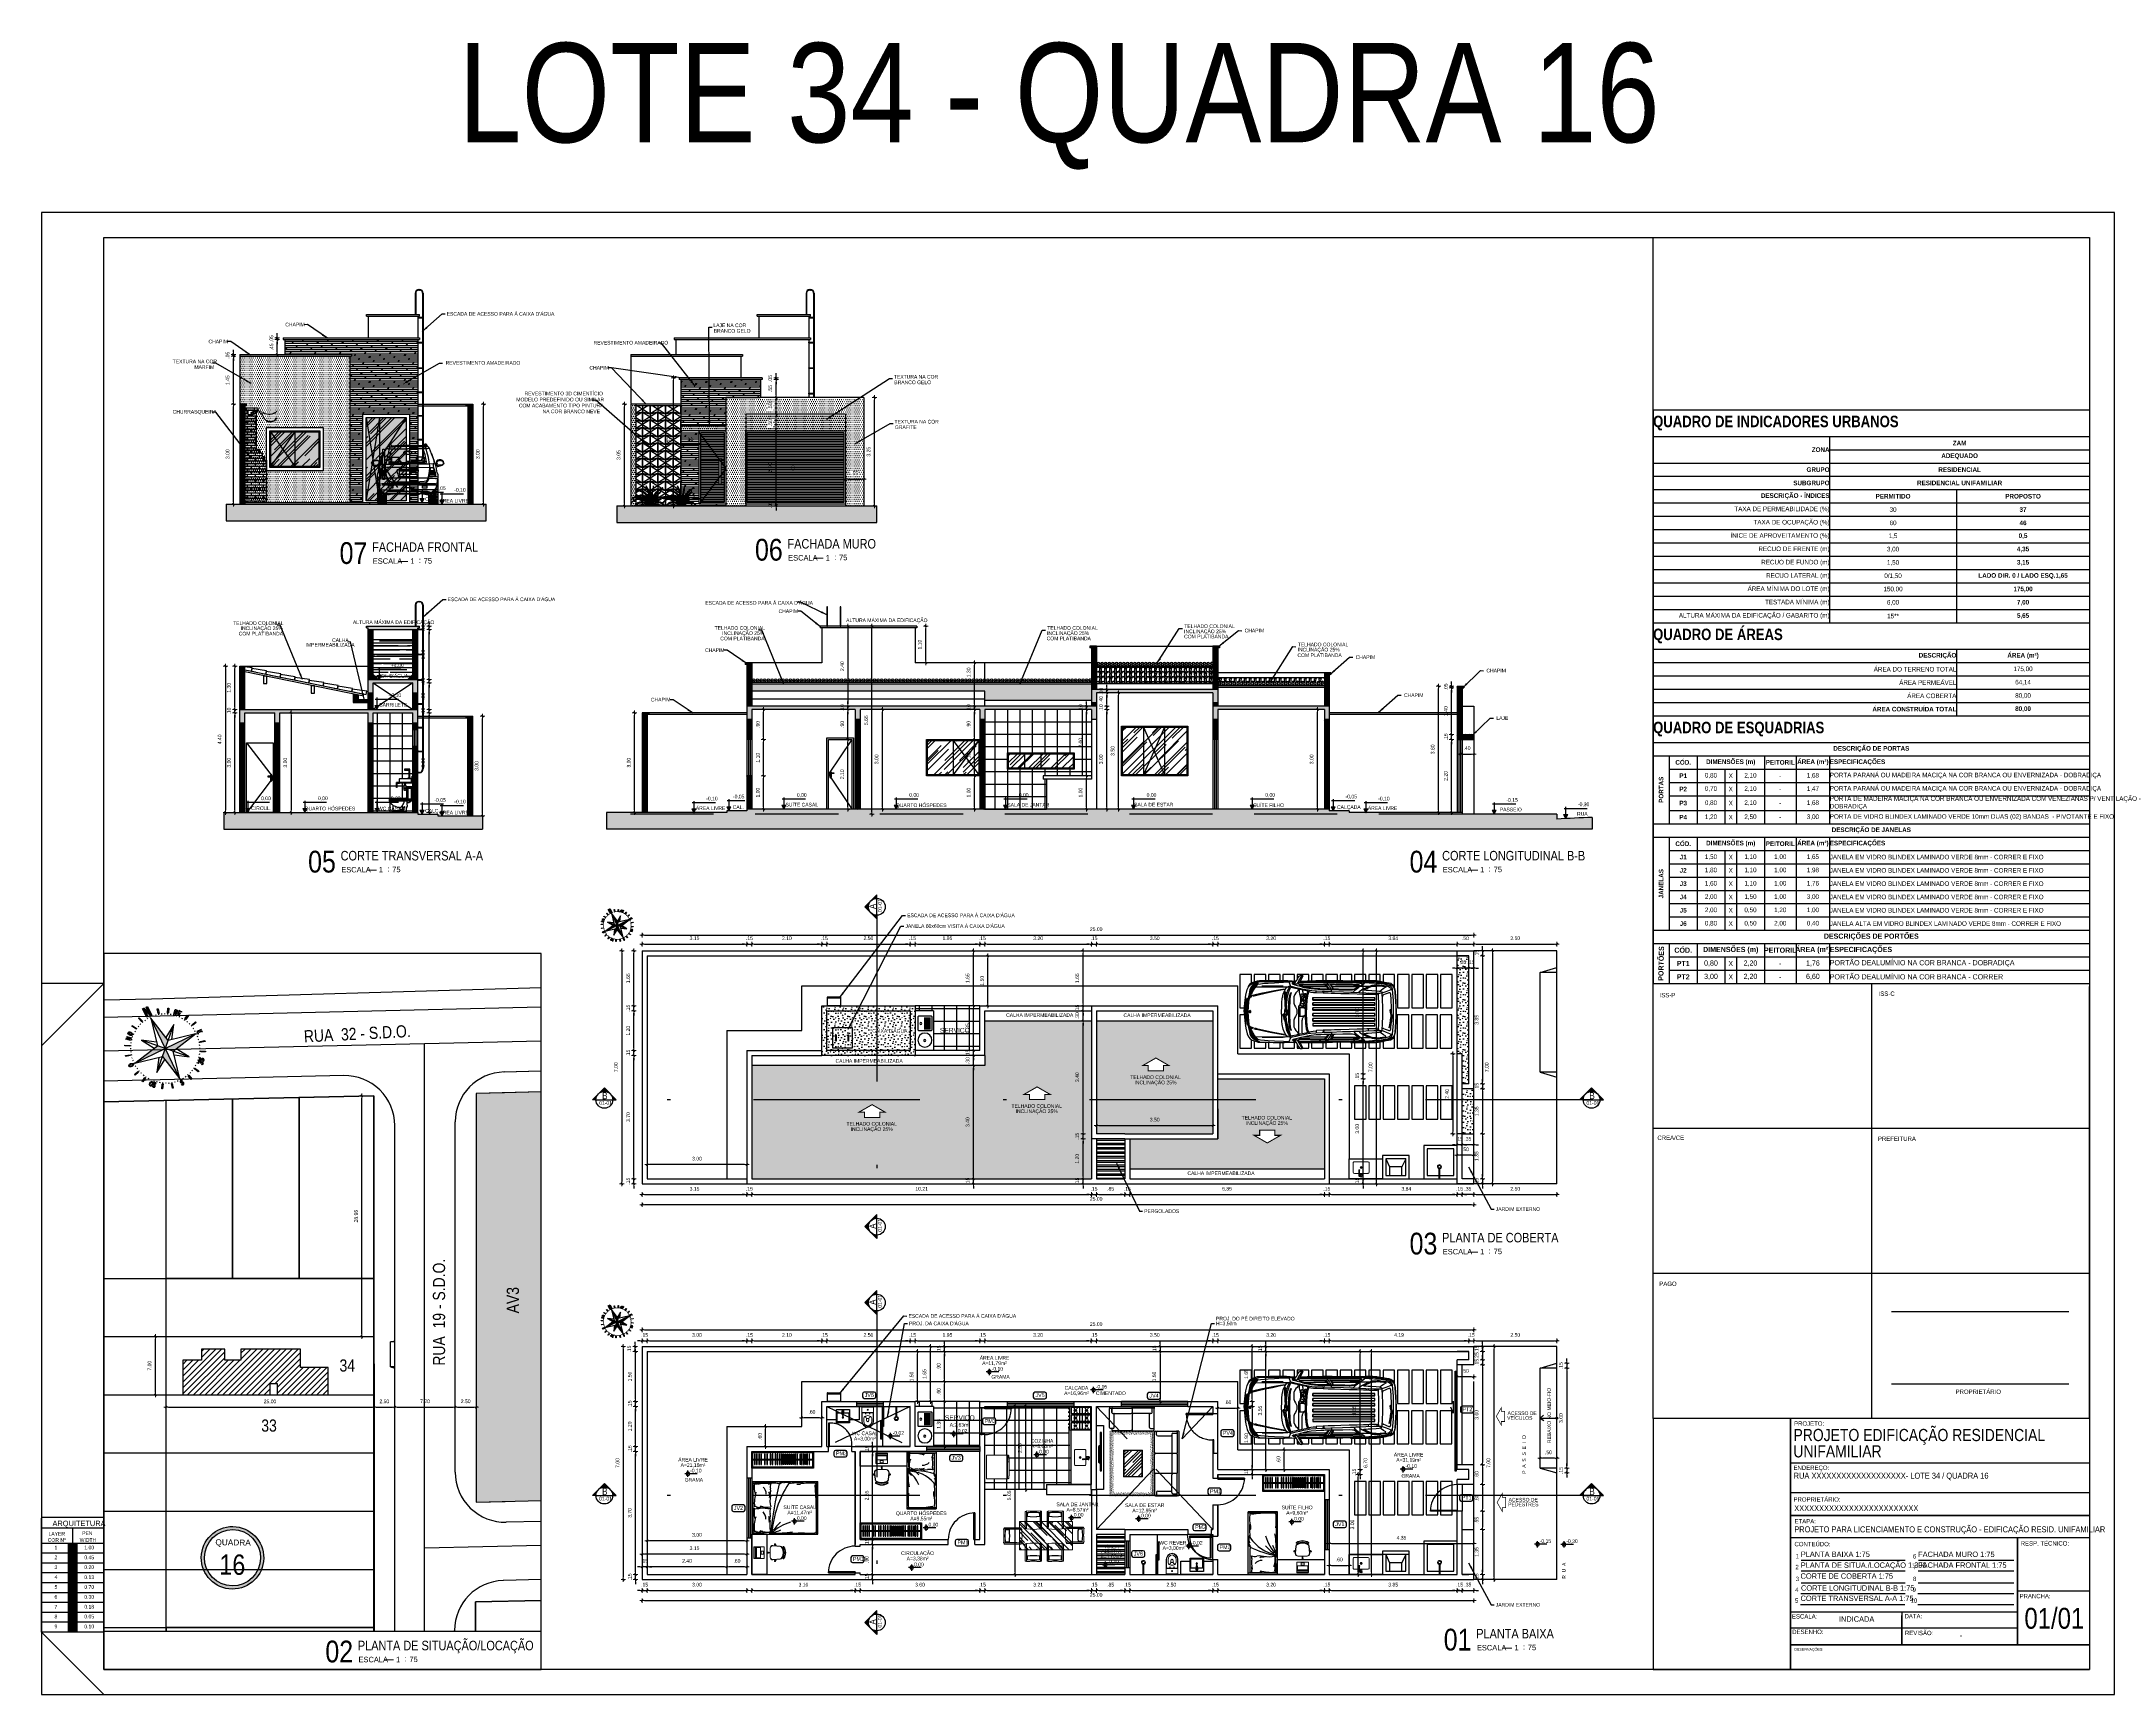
# Model space of a CAD drawing. Header units: millimetres. Extents: x -178 to 521, y -135 to 750.
# Drawn here: x -88.3 to -25.9, y 700.1 to 749.8 of the extents above; entities that cross this region are included whole.
import ezdxf
from ezdxf.enums import TextEntityAlignment as Align

# ---------------------------------------------------------------- set-up
doc = ezdxf.new("R2010")
doc.units = ezdxf.units.MM
doc.header["$LTSCALE"] = 20
doc.header["$MEASUREMENT"] = 0
doc.header["$PDSIZE"] = -5
for name, pattern in [('AXES', [0.54, 0.3, -0.08, 0.08, -0.08]), ('CONTINU', [0]), ('DASHDOT2', [0.5, 0.25, -0.125, 0, -0.125]), ('DASHED2', [0.375, 0.25, -0.125]), ('HIDDEN', [0.375, 0.25, -0.125]), ('HIDDEN2', [0.1875, 0.125, -0.0625]), ('TRAÇO-2PTOS_P', [0.625, 0.25, -0.125, 0, -0.125, 0, -0.125])]:
    doc.linetypes.add(name, pattern=pattern)
doc.layers.get('0').update_dxf_attribs({"linetype": 'CONTINUOUS'})
doc.layers.get('Defpoints').update_dxf_attribs({"linetype": 'CONTINUOUS'})
for name, color, linetype in [('003', 3, 'CONTINUOUS'), ('a-pem-m', 6, 'CONTINUOUS'), ('A-PEN-B', 5, 'CONTINUOUS'), ('alfa_145_colori', 7, 'CONTINUOUS'), ('AME_FRZ', 7, 'CONTINUOUS'), ('AR-ALV', 5, 'CONTINUOUS'), ('AR-MOB', 252, 'CONTINUOUS'), ('AR-TXT', 1, 'CONTINUOUS'), ('ARQ-COB-PROJ', 8, 'TRAÇO-2PTOS_P'), ('ARREDI_attrezzature', 175, 'CONTINUOUS'), ('BOUNDARY LOTES', 7, 'CONTINUOUS'), ('COTA', 7, 'CONTINUOUS'), ('COTAS', 7, 'CONTINUOUS'), ('COTAS01', 7, 'CONTINUOUS'), ('COZINHA', 6, 'CONTINUOUS'), ('DIVERSOS', 1, 'CONTINUOUS'), ('E-hatch', 8, 'CONTINUOUS'), ('E-pen-y', 2, 'CONTINUOUS'), ('E-txt-g', 3, 'CONTINUOUS'), ('E-TXT-Y', 2, 'CONTINUOUS'), ('ESPECIFICAÇÃO02', 7, 'CONTINUOUS'), ('ESQUADRIA', 3, 'CONTINUOUS'), ('IDECOR', 1, 'CONTINUOUS'), ('IPONTO', 2, 'CONTINUOUS'), ('Layer1', 7, 'CONTINUOUS'), ('LAYER4', 7, 'CONTINUOUS'), ('LAYER5', 8, 'CONTINUOUS'), ('LAYER7', 4, 'CONTINUOUS'), ("LINHA - PROJETU'S", 1, 'CONTINUOUS'), ('Lotes', 2, 'CONTINUOUS'), ('MOB', 251, 'CONTINUOUS'), ('MOVEIS', 7, 'CONTINUOUS'), ('númeraçãoquadras', 4, 'CONTINUOUS'), ('PLANTAS', 8, 'CONTINUOUS'), ('POLIGONAL', 5, 'CONTINUOUS'), ("PRANCHA - PROJETU'S", 7, 'CONTINUOUS'), ('PROJEÇÃO', 9, 'HIDDEN2'), ('QUADRA', 4, 'CONTINUOUS'), ('TEXTO', 4, 'CONTINUOUS'), ('TEXTO3', 4, 'CONTINUOUS'), ('TXT', 2, 'CONTINUOUS'), ('V2', 11, 'CONTINUOUS')]:
    doc.layers.add(name, color=color, linetype=linetype)
for name, color, linetype, lineweight in [('A - V2', 4, 'CONTINUOUS', 20), ('AMBIENTACIÓN', 3, 'CONTINUOUS', 0), ('E-Cta-W', 7, 'CONTINUOUS', 20), ('E-Lay-9', 9, 'CONTINUOUS', 9), ('E-Pen-C', 4, 'CONTINUOUS', 15), ('E-Pen-G', 3, 'CONTINUOUS', 30), ('E-Txt-W', 7, 'CONTINUOUS', 20), ('estofado', 7, 'CONTINUOUS', 25), ('ICASA', 3, 'CONTINUOUS', 30)]:
    doc.layers.add(name, color=color, linetype=linetype, lineweight=lineweight)
doc.styles.add('F2', font='ARIALN.TTF')
doc.styles.add('REG60', font='romans.shx', dxfattribs={"width": 0.8, "height": 0.15})
doc.styles.add('REG80', font='romans.shx', dxfattribs={"width": 0.8, "height": 0.2})
doc.styles.add('STYLE1', font='sanss___.ttf')
doc.dimstyles.new('DIMENSION-1', dxfattribs={"dimtxt": 0.11, "dimasz": 0.07, "dimexe": 1, "dimexo": 0, "dimgap": 0.12, "dimtad": 1, "dimzin": 7, "dimdsep": 46, "dimtxsty": 'F2', "dimblk1": 'TRACO', "dimblk2": 'TRACO', "dimsah": 1, "dimcen": 1, "dimse1": 1, "dimse2": 1, "dimclrd": 256, "dimclre": 256, "dimclrt": 6, "dimadec": 0, "dimazin": 0, "dimtfac": 1, "dimtix": 1, "dimtmove": 2, "dimatfit": 3, "dimldrblk": 'TRACO', "dimfxl": 1, "dimtolj": 1, "dimtzin": 0, "dimarcsym": 0})
doc.dimstyles.get("Standard").update_dxf_attribs({"dimtxt": 0.18, "dimasz": 0.18, "dimexe": 0.18, "dimexo": 0.0625, "dimgap": 0.09, "dimtad": 0, "dimtih": 1, "dimtoh": 1, "dimdec": 4, "dimzin": 0, "dimdsep": 46, "dimtxsty": 'Standard', "dimcen": 0.09, "dimadec": 0, "dimazin": 0, "dimtfac": 1, "dimtdec": 4, "dimtofl": 0, "dimtmove": 0, "dimatfit": 3, "dimfxl": 1, "dimtolj": 1, "dimtzin": 0, "dimarcsym": 0})
pattern_1 = [(180, (113.64461, 12.63692), (-0.15, -0.15), [0.048, -0.102]), (305.2176, (113.500608, 12.6219245), (-1.05000017453, 1.49999987498), [0.03121305, -3.0900849]), (340.71, (113.518608, 12.5964245), (-2.550000777635, 0.8999979741), [0.0317844, -3.1466586]), (19.29, (113.548608, 12.5859245), (2.550000777635, 0.8999979741), [0.0317844, -3.1466586]), (54.7824, (113.578608, 12.5964245), (1.05000017453, 1.49999987498), [0.03121305, -3.0900849]), (90, (113.59661, 12.62192), (-0.15, 0.15), [0.015, -0.135]), (270, (113.50061, 12.63692), (0.15, -0.15), [0.015, -0.135]), (180, (113.64461, 12.63092), (-0.15, -0.15), [0.042, -0.108]), (306.3844, (113.494608, 12.6189245), (-1.650001937525, 2.24999858293), [0.0354012, -3.50472585]), (342.3499, (113.515608, 12.5904245), (2.850000422915, -0.899998778574), [0.0346302, -3.42838875]), (17.6501, (113.548608, 12.5799245), (-2.850000422915, -0.899998778574), [0.0346302, -3.42838875]), (53.6156, (113.581608, 12.5904245), (1.650001937525, 2.24999858293), [0.0354012, -3.50472585]), (90, (113.60261, 12.61892), (-0.15, 0.15), [0.012, -0.138]), (270, (113.49461, 12.63092), (0.15, -0.15), [0.012, -0.138]), (180, (113.50061, 12.63092), (-0.15, -0.15), [0.006, -0.144]), (267.3974, (113.602608, 12.6189245), (0.1500021288, 3.149999897937), [0.13213635, -3.17127105]), (272.6026, (113.494608, 12.6189245), (0.1500021288, -3.149999897937), [0.13213635, -3.17127105]), (180, (113.50061, 12.63692), (-0.15, -0.15), [0.006, -0.144])]
pattern_2 = [(0, (1.15, 40.52191), (0.15, 0.15), [0.048, -0.102]), (125.2176, (1.294, 40.536909), (1.05000017453, -1.49999987498), [0.03121305, -3.0900849]), (160.71, (1.276, 40.562409), (2.550000777635, -0.8999979741), [0.0317844, -3.1466586]), (199.29, (1.246, 40.572909), (-2.550000777635, -0.8999979741), [0.0317844, -3.1466586]), (234.7824, (1.216, 40.562409), (-1.05000017453, -1.49999987498), [0.03121305, -3.0900849]), (270, (1.198, 40.53691), (0.15, -0.15), [0.015, -0.135]), (90, (1.294, 40.52191), (-0.15, 0.15), [0.015, -0.135]), (0, (1.15, 40.52791), (0.15, 0.15), [0.042, -0.108]), (126.3844, (1.3, 40.539909), (1.650001937525, -2.24999858293), [0.0354012, -3.50472585]), (162.3499, (1.279, 40.568409), (-2.850000422915, 0.899998778574), [0.0346302, -3.42838875]), (197.6501, (1.246, 40.578909), (2.850000422915, 0.899998778574), [0.0346302, -3.42838875]), (233.6156, (1.213, 40.568409), (-1.650001937525, -2.24999858293), [0.0354012, -3.50472585]), (270, (1.192, 40.53991), (0.15, -0.15), [0.012, -0.138]), (90, (1.3, 40.52791), (-0.15, 0.15), [0.012, -0.138]), (0, (1.294, 40.52791), (0.15, 0.15), [0.006, -0.144]), (87.3974, (1.192, 40.539909), (-0.1500021288, -3.14999989794), [0.13213635, -3.17127105]), (92.6026, (1.3, 40.539909), (-0.1500021288, 3.14999989794), [0.13213635, -3.17127105]), (0, (1.294, 40.52191), (0.15, 0.15), [0.006, -0.144])]
pattern_3 = [(45, (1.15, 0), (0.29698485, 0.7919596), [5.25, -0.7, 1.75, -0.35]), (45, (1.3554, 0.4529), (-0.57664558, 0.08167083), [1.05, -0.1155, 2.1, -0.2625]), (45, (1.06338, 0.3341), (1.1211178, 1.45275088), [2.8, -0.49, 1.4, -0.35])]
pattern_4 = [(90, (0, 0), (-0.375, 6e-17), []), (180, (0, 0), (-6e-17, -0.375), [])]
pattern_5 = [(0, (0, 0), (0.03125, 0.0625), [0, -0.0625])]
pattern_6 = [(45, (0.0753, -9.2879), (0.29698485, 0.7919596), [5.25, -0.7, 1.75, -0.35]), (45, (0.28073, -8.835), (-0.57664558, 0.08167083), [1.05, -0.1155, 2.1, -0.2625]), (45, (-0.0113, -8.95378), (1.1211178, 1.45275088), [2.8, -0.49, 1.4, -0.35])]
pattern_7 = [(0, (0.045, 0.435), (0, 0.5), [0, -0.5]), (0, (0.105, 0.355), (0, 0.5), [0, -0.5]), (0, (0.08, 0.235), (0, 0.5), [0, -0.5]), (0, (0.255, 0.12), (0, 0.5), [0, -0.5]), (0, (0.24, 0.3), (0, 0.5), [0, -0.5]), (0, (0.375, 0.42), (0, 0.5), [0, -0.5]), (0, (0.2, 0.455), (0, 0.5), [0, -0.5]), (0, (0.41, 0.25), (0, 0.5), [0, -0.5]), (0, (0.385, 0.09), (0, 0.5), [0, -0.5]), (0, (0.015, 0.015), (0, 0.5), [0, -0.5]), (0, (0.105, 0.115), (0, 0.5), [0, -0.5]), (0, (0.175, 0.02), (0, 0.5), [0, -0.5]), (0, (0.48, 0.34), (0, 0.5), [0, -0.5]), (0, (0.32, 0.215), (0, 0.5), [0, -0.5]), (0, (0.28, 0.38), (0, 0.5), [0, -0.5]), (0, (0.365, 0.335), (0, 0.5), [0, -0.5]), (0, (0.185, 0.2), (0, 0.5), [0, -0.5]), (0, (0.325, 0.47), (0, 0.5), [0, -0.5]), (0, (0.48, 0.175), (0, 0.5), [0, -0.5]), (0, (0.465, 0.025), (0, 0.5), [0, -0.5]), (75.9638, (0.09, 0.285), (-0.499999029, -1.500000273), [0.0206155, -2.0409375]), (329.0362, (0.175, 0.39), (-1.499999011, 1.000001242), [0.029155, -2.886321]), (338.1986, (0.32, 0.275), (1.500000137, -0.499999955), [0.026926, -2.6656565]), (149.0362, (0.325, 0.035), (1.499999011, -1.000001242), [0.029155, -2.886321]), (53.1301, (0.17, 0.1), (1.000000062, 1.499999959), [0.025, -2.475]), (315, (0.435, 0.46), (0.50000015, -1e-16), [0.0282845, -0.6788225]), (101.3099, (0.4, 0.15), (-0.499998816, 2.000000376), [0.025495, -2.5240145]), (323.1301, (0.03, 0.17), (1.499999959, -1.000000062), [0.025, -2.475]), (315, (0.09, 0.485), (0.50000015, -1e-16), [0.021213, -0.6858935])]

# ---------------------------------------------------------------- blocks, each defined once
blk = doc.blocks.new('TXT-AMB75')
at = {"layer": 'E-txt-g', "style": 'REG80', "width": 0.8, "flags": 8}
blk.add_attdef('TXT', text='', height=0.2, dxfattribs=at).set_placement((0.005, 0.296), align=Align.CENTER)
at = {"layer": 'E-Txt-W', "style": 'REG60', "width": 0.8, "flags": 8}
blk.add_attdef('TXT', text='', height=0.15, dxfattribs=at).set_placement((0.005, 0.027), align=Align.CENTER)
blk = doc.blocks.new('A$C656368A0')
at = {"layer": 'COTAS01', "color": 8}
for p, q in [((0, 1.196), (0, 0)), ((0, 1.196), (0.55, 1.196)), ((0.11, 0.997), (0.11, 0.635)), ((0.15, 0.997), (0.15, 0.635)), ((0.19, 0.997), (0.19, 0.635)), ((0.23, 0.997), (0.23, 0.635)), ((0.27, 0.997), (0.27, 0.635)), ((0, 0), (0.55, 0))]:
    blk.add_line(p, q, dxfattribs=at)
for centre in [(0.374, 0.816), (0.259, 0.305)]:
    blk.add_circle(centre, 0.0307, dxfattribs=at)
at = {"layer": 'ESPECIFICAÇÃO02', "color": 8}
blk.add_lwpolyline([(0.466, 0.633, -0.414214), (0.436, 0.603), (0.065, 0.603, -0.414214), (0.035, 0.633), (0.035, 1.003, -0.414214), (0.065, 1.033), (0.436, 1.033, -0.414214), (0.466, 1.003)], format="xyb", close=True, dxfattribs=at)
blk.add_circle((0.254, 0.315), 0.212, dxfattribs=at)
blk = doc.blocks.new('TRACO')
at = {"layer": 'E-Pen-C'}
for p, q in [((-1, 0), (1, 0)), ((0, 1), (0, -1))]:
    blk.add_line(p, q, dxfattribs=at)
at = {"layer": 'E-Pen-G'}
blk.add_line((-0.42, -0.42), (0.42, 0.42), dxfattribs=at)
blk = doc.blocks.new('*D264')
at = {"linetype": 'Continuous', "lineweight": -2}
blk.add_line((-45.145, 722.689), (-42.785, 722.689), dxfattribs=at)
at = {"layer": 'Defpoints', "color": 0, "linetype": 'Continuous'}
for p in [(-42.715, 722.689), (-45.215, 722.26), (-42.715, 722.26)]:
    blk.add_point(p, dxfattribs=at)
at = {"linetype": 'Continuous', "lineweight": -2, "xscale": 0.07, "yscale": 0.07, "zscale": 0.07, "rotation": 180}
blk.add_blockref('TRACO', (-45.215, 722.689), dxfattribs=at)
at = {"linetype": 'Continuous', "lineweight": -2, "xscale": 0.07, "yscale": 0.07, "zscale": 0.07}
blk.add_blockref('TRACO', (-42.715, 722.689), dxfattribs=at)
at = {"color": 6, "linetype": 'Continuous', "insert": (-43.965, 722.865), "char_height": 0.11, "attachment_point": 5, "style": 'F2'}
blk.add_mtext('\\A1;2.50', dxfattribs=at)
blk = doc.blocks.new('Cuba coz')
at = {"color": 8}
blk.add_line((7.5, -4.5), (7.5, -2.4), dxfattribs=at)
for points in [[(6.7, 1.7), (6, 1.7, 0.546464), (4.4, -0.7, -0.10784), (4.5, -1.1), (4.5, -5.5)], [(11.7, 2.5), (8, 2.5, 0.133256), (7.3, 2.3, 0.106756), (6.7, 1.8, 0.082828), (6.3, 1, 0.071352), (6.2, 0, 0.071352), (6.3, -1, 0.082828), (6.7, -1.8, 0.106756), (7.3, -2.3, 0.133256), (8, -2.5), (11.7, -2.5)], [(13.4, -6.5), (13.4, -20, 0.414214), (17.4, -24), (44.4, -24, 0.414214), (48.4, -20), (48.4, 20, 0.414214), (44.4, 24), (17.4, 24, 0.414214), (13.4, 20), (13.4, 0.7)], [(4.4, -0.7, 0.293273), (6, -1.8), (6.7, -1.8)], [(13.4, -1), (13.4, -4.5, 0.414214)]]:
    blk.add_lwpolyline(points, format="xyb", dxfattribs=at)
for points in [[(11.7, -2.5, 0.133256), (12.4, -2.3, 0.106756), (13, -1.8, 0.082828), (13.3, -1, 0.071352), (13.5, 0, 0.071352), (13.3, 1, 0.082828), (13, 1.8, 0.106756), (12.4, 2.3, 0.133256), (11.7, 2.5, 0.133256), (11.1, 2.3, 0.106756), (10.5, 1.8, 0.082828), (10.1, 1, 0.071352), (10, 0, 0.071352), (10.1, -1, 0.082828), (10.5, -1.8, 0.106756), (11.1, -2.3, 0.133256)], [(12.5, 0.7, 0.133256), (12.3, 0.7, 0.106756), (12.1, 0.5, 0.082828), (12, 0.3, 0.071352), (11.9, 0, 0.071352), (12, -0.3, 0.082828), (12.1, -0.5, 0.106756), (12.3, -0.7, 0.133256), (12.5, -0.8, 0.133256), (12.7, -0.7, 0.106756), (12.8, -0.5, 0.082828), (13, -0.3, 0.071352), (13, 0, 0.071352), (13, 0.3, 0.082828), (12.8, 0.5, 0.106756), (12.7, 0.7, 0.133256)], [(6, -6.5), (23, -6.5, 1), (23, -4.5), (6, -4.5, 1)]]:
    blk.add_lwpolyline(points, format="xyb", close=True, dxfattribs=at)
for radius in [3, 1.75]:
    blk.add_circle((30.9, 0), radius, dxfattribs=at)
for centre, radius, start, end in [((6, 0), 3.5, 45.58469, 244.62307), ((6, -5.5), 1.5, 41.81031, 318.18969), ((6, 0), 3.5, 295.37693, 314.41531), ((23, -5.5), 1.25, 233.1301, 126.8699)]:
    blk.add_arc(centre, radius, start, end, dxfattribs=at)
blk = doc.blocks.new('Chuveiro')
at = {"layer": 'E-Lay-9', "color": 8}
for p, q in [((-0.031, 0.016), (-0.36, 0.016)), ((0.051, 0.016), (0.031, 0.016)), ((0.051, 0.016), (0.051, -0.016)), ((-0.031, -0.016), (-0.36, -0.016)), ((0.051, -0.016), (0.031, -0.016))]:
    blk.add_line(p, q, dxfattribs=at)
blk.add_circle((0, 0), 0.0348, dxfattribs=at)
for centre, radius, start, end in [((0, 0), 0.0624, 194.4775, 165.5225), ((0.009, 0), 0.0444, 339.42663, 20.57337)]:
    blk.add_arc(centre, radius, start, end, dxfattribs=at)
blk = doc.blocks.new('Seta')
at = {"const_width": 2}
blk.add_lwpolyline([(10, 15), (10, 26), (25, 0), (10, -26), (10, -15), (0, -15), (0, 15)], close=True, dxfattribs=at)
blk = doc.blocks.new('*D265')
at = {"linetype": 'Continuous', "lineweight": -2}
blk.add_line((-70.145, 715.158), (-67.134, 715.158), dxfattribs=at)
at = {"layer": 'Defpoints', "color": 0, "linetype": 'Continuous'}
for p in [(-67.064, 715.637), (-70.215, 715.487), (-67.064, 715.158)]:
    blk.add_point(p, dxfattribs=at)
at = {"linetype": 'Continuous', "lineweight": -2, "xscale": 0.07, "yscale": 0.07, "zscale": 0.07, "rotation": 180}
blk.add_blockref('TRACO', (-70.215, 715.158), dxfattribs=at)
at = {"linetype": 'Continuous', "lineweight": -2, "xscale": 0.07, "yscale": 0.07, "zscale": 0.07}
blk.add_blockref('TRACO', (-67.064, 715.158), dxfattribs=at)
at = {"color": 6, "linetype": 'Continuous', "insert": (-68.64, 715.334), "char_height": 0.11, "attachment_point": 5, "style": 'F2'}
blk.add_mtext('\\A1;3.15', dxfattribs=at)
blk = doc.blocks.new('*D266')
at = {"linetype": 'Continuous', "lineweight": -2}
for p, q in [((-67.134, 715.158), (-67.204, 715.158)), ((-67.064, 715.158), (-66.914, 715.158)), ((-66.844, 715.158), (-66.774, 715.158))]:
    blk.add_line(p, q, dxfattribs=at)
at = {"layer": 'Defpoints', "color": 0, "linetype": 'Continuous'}
for p in [(-67.064, 715.637), (-66.914, 715.637), (-66.914, 715.158)]:
    blk.add_point(p, dxfattribs=at)
at = {"linetype": 'Continuous', "lineweight": -2, "xscale": 0.07, "yscale": 0.07, "zscale": 0.07}
blk.add_blockref('TRACO', (-67.064, 715.158), dxfattribs=at)
at = {"linetype": 'Continuous', "lineweight": -2, "xscale": 0.07, "yscale": 0.07, "zscale": 0.07, "rotation": 180}
blk.add_blockref('TRACO', (-66.914, 715.158), dxfattribs=at)
at = {"color": 6, "linetype": 'Continuous', "insert": (-66.989, 715.334), "char_height": 0.11, "attachment_point": 5, "style": 'F2'}
blk.add_mtext('\\A1;.15', dxfattribs=at)
blk = doc.blocks.new('*D267')
at = {"linetype": 'Continuous', "lineweight": -2}
blk.add_line((-66.844, 715.158), (-56.775, 715.158), dxfattribs=at)
at = {"layer": 'Defpoints', "color": 0, "linetype": 'Continuous'}
for p in [(-66.914, 715.637), (-56.705, 715.637), (-56.705, 715.158)]:
    blk.add_point(p, dxfattribs=at)
at = {"linetype": 'Continuous', "lineweight": -2, "xscale": 0.07, "yscale": 0.07, "zscale": 0.07, "rotation": 180}
blk.add_blockref('TRACO', (-66.914, 715.158), dxfattribs=at)
at = {"linetype": 'Continuous', "lineweight": -2, "xscale": 0.07, "yscale": 0.07, "zscale": 0.07}
blk.add_blockref('TRACO', (-56.705, 715.158), dxfattribs=at)
at = {"color": 6, "linetype": 'Continuous', "insert": (-61.81, 715.334), "char_height": 0.11, "attachment_point": 5, "style": 'F2'}
blk.add_mtext('\\A1;10.21', dxfattribs=at)
blk = doc.blocks.new('*D268')
at = {"linetype": 'Continuous', "lineweight": -2}
for p, q in [((-56.775, 715.158), (-56.845, 715.158)), ((-56.705, 715.158), (-56.555, 715.158)), ((-56.485, 715.158), (-56.415, 715.158))]:
    blk.add_line(p, q, dxfattribs=at)
at = {"layer": 'Defpoints', "color": 0, "linetype": 'Continuous'}
for p in [(-56.705, 715.637), (-56.555, 715.637), (-56.555, 715.158)]:
    blk.add_point(p, dxfattribs=at)
at = {"linetype": 'Continuous', "lineweight": -2, "xscale": 0.07, "yscale": 0.07, "zscale": 0.07}
blk.add_blockref('TRACO', (-56.705, 715.158), dxfattribs=at)
at = {"linetype": 'Continuous', "lineweight": -2, "xscale": 0.07, "yscale": 0.07, "zscale": 0.07, "rotation": 180}
blk.add_blockref('TRACO', (-56.555, 715.158), dxfattribs=at)
at = {"color": 6, "linetype": 'Continuous', "insert": (-56.63, 715.334), "char_height": 0.11, "attachment_point": 5, "style": 'F2'}
blk.add_mtext('\\A1;.15', dxfattribs=at)
blk = doc.blocks.new('*D269')
at = {"linetype": 'Continuous', "lineweight": -2}
blk.add_line((-56.485, 715.158), (-55.775, 715.158), dxfattribs=at)
at = {"layer": 'Defpoints', "color": 0, "linetype": 'Continuous'}
for p in [(-56.555, 715.637), (-55.705, 715.637), (-55.705, 715.158)]:
    blk.add_point(p, dxfattribs=at)
at = {"linetype": 'Continuous', "lineweight": -2, "xscale": 0.07, "yscale": 0.07, "zscale": 0.07, "rotation": 180}
blk.add_blockref('TRACO', (-56.555, 715.158), dxfattribs=at)
at = {"linetype": 'Continuous', "lineweight": -2, "xscale": 0.07, "yscale": 0.07, "zscale": 0.07}
blk.add_blockref('TRACO', (-55.705, 715.158), dxfattribs=at)
at = {"color": 6, "linetype": 'Continuous', "insert": (-56.13, 715.334), "char_height": 0.11, "attachment_point": 5, "style": 'F2'}
blk.add_mtext('\\A1;.85', dxfattribs=at)
blk = doc.blocks.new('*D270')
at = {"linetype": 'Continuous', "lineweight": -2}
for p, q in [((-55.775, 715.158), (-55.845, 715.158)), ((-55.705, 715.158), (-55.555, 715.158)), ((-55.485, 715.158), (-55.415, 715.158))]:
    blk.add_line(p, q, dxfattribs=at)
at = {"layer": 'Defpoints', "color": 0, "linetype": 'Continuous'}
for p in [(-55.705, 715.637), (-55.555, 715.637), (-55.555, 715.158)]:
    blk.add_point(p, dxfattribs=at)
at = {"linetype": 'Continuous', "lineweight": -2, "xscale": 0.07, "yscale": 0.07, "zscale": 0.07}
blk.add_blockref('TRACO', (-55.705, 715.158), dxfattribs=at)
at = {"linetype": 'Continuous', "lineweight": -2, "xscale": 0.07, "yscale": 0.07, "zscale": 0.07, "rotation": 180}
blk.add_blockref('TRACO', (-55.555, 715.158), dxfattribs=at)
at = {"color": 6, "linetype": 'Continuous', "insert": (-55.63, 715.334), "char_height": 0.11, "attachment_point": 5, "style": 'F2'}
blk.add_mtext('\\A1;.15', dxfattribs=at)
blk = doc.blocks.new('*D271')
at = {"linetype": 'Continuous', "lineweight": -2}
blk.add_line((-55.485, 715.158), (-49.775, 715.158), dxfattribs=at)
at = {"layer": 'Defpoints', "color": 0, "linetype": 'Continuous'}
for p in [(-55.555, 715.637), (-49.705, 715.637), (-49.705, 715.158)]:
    blk.add_point(p, dxfattribs=at)
at = {"linetype": 'Continuous', "lineweight": -2, "xscale": 0.07, "yscale": 0.07, "zscale": 0.07, "rotation": 180}
blk.add_blockref('TRACO', (-55.555, 715.158), dxfattribs=at)
at = {"linetype": 'Continuous', "lineweight": -2, "xscale": 0.07, "yscale": 0.07, "zscale": 0.07}
blk.add_blockref('TRACO', (-49.705, 715.158), dxfattribs=at)
at = {"color": 6, "linetype": 'Continuous', "insert": (-52.63, 715.334), "char_height": 0.11, "attachment_point": 5, "style": 'F2'}
blk.add_mtext('\\A1;5.85', dxfattribs=at)
blk = doc.blocks.new('*D272')
at = {"linetype": 'Continuous', "lineweight": -2}
for p, q in [((-49.775, 715.158), (-49.845, 715.158)), ((-49.705, 715.158), (-49.555, 715.158)), ((-49.485, 715.158), (-49.415, 715.158))]:
    blk.add_line(p, q, dxfattribs=at)
at = {"layer": 'Defpoints', "color": 0, "linetype": 'Continuous'}
for p in [(-49.705, 715.637), (-49.555, 715.637), (-49.555, 715.158)]:
    blk.add_point(p, dxfattribs=at)
at = {"linetype": 'Continuous', "lineweight": -2, "xscale": 0.07, "yscale": 0.07, "zscale": 0.07}
blk.add_blockref('TRACO', (-49.705, 715.158), dxfattribs=at)
at = {"linetype": 'Continuous', "lineweight": -2, "xscale": 0.07, "yscale": 0.07, "zscale": 0.07, "rotation": 180}
blk.add_blockref('TRACO', (-49.555, 715.158), dxfattribs=at)
at = {"color": 6, "linetype": 'Continuous', "insert": (-49.63, 715.334), "char_height": 0.11, "attachment_point": 5, "style": 'F2'}
blk.add_mtext('\\A1;.15', dxfattribs=at)
blk = doc.blocks.new('*D273')
at = {"linetype": 'Continuous', "lineweight": -2}
blk.add_line((-49.485, 715.158), (-45.785, 715.158), dxfattribs=at)
at = {"layer": 'Defpoints', "color": 0, "linetype": 'Continuous'}
for p in [(-49.555, 715.637), (-45.715, 715.637), (-45.715, 715.158)]:
    blk.add_point(p, dxfattribs=at)
at = {"linetype": 'Continuous', "lineweight": -2, "xscale": 0.07, "yscale": 0.07, "zscale": 0.07, "rotation": 180}
blk.add_blockref('TRACO', (-49.555, 715.158), dxfattribs=at)
at = {"linetype": 'Continuous', "lineweight": -2, "xscale": 0.07, "yscale": 0.07, "zscale": 0.07}
blk.add_blockref('TRACO', (-45.715, 715.158), dxfattribs=at)
at = {"color": 6, "linetype": 'Continuous', "insert": (-47.24, 715.334), "char_height": 0.11, "attachment_point": 5, "style": 'F2'}
blk.add_mtext('\\A1;3.84', dxfattribs=at)
blk = doc.blocks.new('*D274')
at = {"linetype": 'Continuous', "lineweight": -2}
for p, q in [((-48.541, 715.707), (-48.541, 715.777)), ((-48.541, 715.487), (-48.541, 715.637)), ((-48.541, 715.417), (-48.541, 715.347))]:
    blk.add_line(p, q, dxfattribs=at)
at = {"layer": 'Defpoints', "color": 0, "linetype": 'Continuous'}
for p in [(-49.555, 715.637), (-48.541, 715.637), (-49.555, 715.487)]:
    blk.add_point(p, dxfattribs=at)
at = {"linetype": 'Continuous', "lineweight": -2, "xscale": 0.07, "yscale": 0.07, "zscale": 0.07}
for p, rotation in [((-48.541, 715.637), 270), ((-48.541, 715.487), 90)]:
    blk.add_blockref('TRACO', p, dxfattribs=dict(at, rotation=rotation))
at = {"color": 6, "linetype": 'Continuous', "insert": (-48.717, 715.562), "char_height": 0.11, "attachment_point": 5, "rotation": 90, "style": 'F2'}
blk.add_mtext('\\A1;.15', dxfattribs=at)
blk = doc.blocks.new('*D275')
at = {"linetype": 'Continuous', "lineweight": -2}
blk.add_line((-48.541, 715.707), (-48.541, 718.567), dxfattribs=at)
at = {"layer": 'Defpoints', "color": 0, "linetype": 'Continuous'}
for p in [(-49.705, 718.637), (-48.541, 718.637), (-49.555, 715.637)]:
    blk.add_point(p, dxfattribs=at)
at = {"linetype": 'Continuous', "lineweight": -2, "xscale": 0.07, "yscale": 0.07, "zscale": 0.07}
for p, rotation in [((-48.541, 718.637), 90), ((-48.541, 715.637), 270)]:
    blk.add_blockref('TRACO', p, dxfattribs=dict(at, rotation=rotation))
at = {"color": 6, "linetype": 'Continuous', "insert": (-48.717, 717.137), "char_height": 0.11, "attachment_point": 5, "rotation": 90, "style": 'F2'}
blk.add_mtext('\\A1;3.00', dxfattribs=at)
blk = doc.blocks.new('*D276')
at = {"linetype": 'Continuous', "lineweight": -2}
for p, q in [((-48.541, 718.857), (-48.541, 718.927)), ((-48.541, 718.637), (-48.541, 718.787)), ((-48.541, 718.567), (-48.541, 718.497))]:
    blk.add_line(p, q, dxfattribs=at)
at = {"layer": 'Defpoints', "color": 0, "linetype": 'Continuous'}
for p in [(-49.705, 718.637), (-49.555, 718.787), (-48.541, 718.787)]:
    blk.add_point(p, dxfattribs=at)
at = {"linetype": 'Continuous', "lineweight": -2, "xscale": 0.07, "yscale": 0.07, "zscale": 0.07}
for p, rotation in [((-48.541, 718.787), 270), ((-48.541, 718.637), 90)]:
    blk.add_blockref('TRACO', p, dxfattribs=dict(at, rotation=rotation))
at = {"color": 6, "linetype": 'Continuous', "insert": (-48.717, 718.712), "char_height": 0.11, "attachment_point": 5, "rotation": 90, "style": 'F2'}
blk.add_mtext('\\A1;.15', dxfattribs=at)
blk = doc.blocks.new('*D277')
at = {"linetype": 'Continuous', "lineweight": -2}
blk.add_line((-48.541, 718.857), (-48.541, 722.417), dxfattribs=at)
at = {"layer": 'Defpoints', "color": 0, "linetype": 'Continuous'}
for p in [(-51.181, 722.487), (-48.541, 722.487), (-49.555, 718.787)]:
    blk.add_point(p, dxfattribs=at)
at = {"linetype": 'Continuous', "lineweight": -2, "xscale": 0.07, "yscale": 0.07, "zscale": 0.07}
for p, rotation in [((-48.541, 722.487), 90), ((-48.541, 718.787), 270)]:
    blk.add_blockref('TRACO', p, dxfattribs=dict(at, rotation=rotation))
at = {"color": 6, "linetype": 'Continuous', "insert": (-48.717, 720.637), "char_height": 0.11, "attachment_point": 5, "rotation": 90, "style": 'F2'}
blk.add_mtext('\\A1;3.70', dxfattribs=at)
blk = doc.blocks.new('*D278')
at = {"linetype": 'Continuous', "lineweight": -2}
blk.add_line((-48.141, 715.557), (-48.141, 722.417), dxfattribs=at)
at = {"layer": 'Defpoints', "color": 0, "linetype": 'Continuous'}
for p in [(-49.789, 722.487), (-48.141, 722.487), (-49.555, 715.487)]:
    blk.add_point(p, dxfattribs=at)
at = {"linetype": 'Continuous', "lineweight": -2, "xscale": 0.07, "yscale": 0.07, "zscale": 0.07}
for p, rotation in [((-48.141, 722.487), 90), ((-48.141, 715.487), 270)]:
    blk.add_blockref('TRACO', p, dxfattribs=dict(at, rotation=rotation))
at = {"color": 6, "linetype": 'Continuous', "insert": (-48.317, 718.987), "char_height": 0.11, "attachment_point": 5, "rotation": 90, "style": 'F2'}
blk.add_mtext('\\A1;7.00', dxfattribs=at)
blk = doc.blocks.new('*D279')
at = {"linetype": 'Continuous', "lineweight": -2}
for p, q in [((-70.461, 715.707), (-70.461, 715.777)), ((-70.461, 715.487), (-70.461, 715.637)), ((-70.461, 715.417), (-70.461, 715.347))]:
    blk.add_line(p, q, dxfattribs=at)
at = {"layer": 'Defpoints', "color": 0, "linetype": 'Continuous'}
for p in [(-70.461, 715.637), (-70.065, 715.637), (-70.215, 715.487)]:
    blk.add_point(p, dxfattribs=at)
at = {"linetype": 'Continuous', "lineweight": -2, "xscale": 0.07, "yscale": 0.07, "zscale": 0.07}
for p, rotation in [((-70.461, 715.637), 270), ((-70.461, 715.487), 90)]:
    blk.add_blockref('TRACO', p, dxfattribs=dict(at, rotation=rotation))
at = {"color": 6, "linetype": 'Continuous', "insert": (-70.637, 715.562), "char_height": 0.11, "attachment_point": 5, "rotation": 90, "style": 'F2'}
blk.add_mtext('\\A1;.15', dxfattribs=at)
blk = doc.blocks.new('*D280')
at = {"linetype": 'Continuous', "lineweight": -2}
blk.add_line((-70.461, 715.707), (-70.461, 719.267), dxfattribs=at)
at = {"layer": 'Defpoints', "color": 0, "linetype": 'Continuous'}
for p in [(-70.461, 719.337), (-66.914, 719.337), (-70.065, 715.637)]:
    blk.add_point(p, dxfattribs=at)
at = {"linetype": 'Continuous', "lineweight": -2, "xscale": 0.07, "yscale": 0.07, "zscale": 0.07}
for p, rotation in [((-70.461, 719.337), 90), ((-70.461, 715.637), 270)]:
    blk.add_blockref('TRACO', p, dxfattribs=dict(at, rotation=rotation))
at = {"color": 6, "linetype": 'Continuous', "insert": (-70.637, 717.487), "char_height": 0.11, "attachment_point": 5, "rotation": 90, "style": 'F2'}
blk.add_mtext('\\A1;3.70', dxfattribs=at)
blk = doc.blocks.new('*D281')
at = {"linetype": 'Continuous', "lineweight": -2}
for p, q in [((-70.461, 719.557), (-70.461, 719.627)), ((-70.461, 719.337), (-70.461, 719.487)), ((-70.461, 719.267), (-70.461, 719.197))]:
    blk.add_line(p, q, dxfattribs=at)
at = {"layer": 'Defpoints', "color": 0, "linetype": 'Continuous'}
for p in [(-70.461, 719.487), (-66.914, 719.487), (-66.914, 719.337)]:
    blk.add_point(p, dxfattribs=at)
at = {"linetype": 'Continuous', "lineweight": -2, "xscale": 0.07, "yscale": 0.07, "zscale": 0.07}
for p, rotation in [((-70.461, 719.487), 270), ((-70.461, 719.337), 90)]:
    blk.add_blockref('TRACO', p, dxfattribs=dict(at, rotation=rotation))
at = {"color": 6, "linetype": 'Continuous', "insert": (-70.637, 719.412), "char_height": 0.11, "attachment_point": 5, "rotation": 90, "style": 'F2'}
blk.add_mtext('\\A1;.15', dxfattribs=at)
blk = doc.blocks.new('*D282')
at = {"linetype": 'Continuous', "lineweight": -2}
blk.add_line((-70.461, 719.557), (-70.461, 720.617), dxfattribs=at)
at = {"layer": 'Defpoints', "color": 0, "linetype": 'Continuous'}
for p in [(-70.461, 720.687), (-64.661, 720.687), (-66.914, 719.487)]:
    blk.add_point(p, dxfattribs=at)
at = {"linetype": 'Continuous', "lineweight": -2, "xscale": 0.07, "yscale": 0.07, "zscale": 0.07}
for p, rotation in [((-70.461, 720.687), 90), ((-70.461, 719.487), 270)]:
    blk.add_blockref('TRACO', p, dxfattribs=dict(at, rotation=rotation))
at = {"color": 6, "linetype": 'Continuous', "insert": (-70.637, 720.087), "char_height": 0.11, "attachment_point": 5, "rotation": 90, "style": 'F2'}
blk.add_mtext('\\A1;1.20', dxfattribs=at)
blk = doc.blocks.new('*D283')
at = {"linetype": 'Continuous', "lineweight": -2}
for p, q in [((-70.461, 720.907), (-70.461, 720.977)), ((-70.461, 720.687), (-70.461, 720.837)), ((-70.461, 720.617), (-70.461, 720.547))]:
    blk.add_line(p, q, dxfattribs=at)
at = {"layer": 'Defpoints', "color": 0, "linetype": 'Continuous'}
for p in [(-70.461, 720.837), (-64.661, 720.837), (-64.661, 720.687)]:
    blk.add_point(p, dxfattribs=at)
at = {"linetype": 'Continuous', "lineweight": -2, "xscale": 0.07, "yscale": 0.07, "zscale": 0.07}
for p, rotation in [((-70.461, 720.837), 270), ((-70.461, 720.687), 90)]:
    blk.add_blockref('TRACO', p, dxfattribs=dict(at, rotation=rotation))
at = {"color": 6, "linetype": 'Continuous', "insert": (-70.637, 720.762), "char_height": 0.11, "attachment_point": 5, "rotation": 90, "style": 'F2'}
blk.add_mtext('\\A1;.15', dxfattribs=at)
blk = doc.blocks.new('*D284')
at = {"linetype": 'Continuous', "lineweight": -2}
blk.add_line((-70.461, 720.907), (-70.461, 722.417), dxfattribs=at)
at = {"layer": 'Defpoints', "color": 0, "linetype": 'Continuous'}
for p in [(-70.461, 722.487), (-70.215, 722.487), (-64.661, 720.837)]:
    blk.add_point(p, dxfattribs=at)
at = {"linetype": 'Continuous', "lineweight": -2, "xscale": 0.07, "yscale": 0.07, "zscale": 0.07}
for p, rotation in [((-70.461, 722.487), 90), ((-70.461, 720.837), 270)]:
    blk.add_blockref('TRACO', p, dxfattribs=dict(at, rotation=rotation))
at = {"color": 6, "linetype": 'Continuous', "insert": (-70.637, 721.662), "char_height": 0.11, "attachment_point": 5, "rotation": 90, "style": 'F2'}
blk.add_mtext('\\A1;1.65', dxfattribs=at)
blk = doc.blocks.new('*D285')
at = {"linetype": 'Continuous', "lineweight": -2}
blk.add_line((-70.827, 722.417), (-70.827, 715.557), dxfattribs=at)
at = {"layer": 'Defpoints', "color": 0, "linetype": 'Continuous'}
for p in [(-70.215, 722.487), (-70.827, 715.487), (-70.215, 715.487)]:
    blk.add_point(p, dxfattribs=at)
at = {"linetype": 'Continuous', "lineweight": -2, "xscale": 0.07, "yscale": 0.07, "zscale": 0.07}
for p, rotation in [((-70.827, 722.487), 90), ((-70.827, 715.487), 270)]:
    blk.add_blockref('TRACO', p, dxfattribs=dict(at, rotation=rotation))
at = {"color": 6, "linetype": 'Continuous', "insert": (-71.004, 718.987), "char_height": 0.11, "attachment_point": 5, "rotation": 90, "style": 'F2'}
blk.add_mtext('\\A1;7.00', dxfattribs=at)
blk = doc.blocks.new('*D286')
at = {"linetype": 'Continuous', "lineweight": -2}
blk.add_line((-70.145, 722.689), (-67.134, 722.689), dxfattribs=at)
at = {"layer": 'Defpoints', "color": 0, "linetype": 'Continuous'}
for p in [(-70.215, 722.487), (-67.064, 722.689), (-67.064, 719.487)]:
    blk.add_point(p, dxfattribs=at)
at = {"linetype": 'Continuous', "lineweight": -2, "xscale": 0.07, "yscale": 0.07, "zscale": 0.07, "rotation": 180}
blk.add_blockref('TRACO', (-70.215, 722.689), dxfattribs=at)
at = {"linetype": 'Continuous', "lineweight": -2, "xscale": 0.07, "yscale": 0.07, "zscale": 0.07}
blk.add_blockref('TRACO', (-67.064, 722.689), dxfattribs=at)
at = {"color": 6, "linetype": 'Continuous', "insert": (-68.64, 722.865), "char_height": 0.11, "attachment_point": 5, "style": 'F2'}
blk.add_mtext('\\A1;3.15', dxfattribs=at)
blk = doc.blocks.new('*D287')
at = {"linetype": 'Continuous', "lineweight": -2}
for p, q in [((-67.134, 722.689), (-67.204, 722.689)), ((-67.064, 722.689), (-66.914, 722.689)), ((-66.844, 722.689), (-66.774, 722.689))]:
    blk.add_line(p, q, dxfattribs=at)
at = {"layer": 'Defpoints', "color": 0, "linetype": 'Continuous'}
for p in [(-66.914, 722.689), (-67.064, 719.487), (-66.914, 719.337)]:
    blk.add_point(p, dxfattribs=at)
at = {"linetype": 'Continuous', "lineweight": -2, "xscale": 0.07, "yscale": 0.07, "zscale": 0.07}
blk.add_blockref('TRACO', (-67.064, 722.689), dxfattribs=at)
at = {"linetype": 'Continuous', "lineweight": -2, "xscale": 0.07, "yscale": 0.07, "zscale": 0.07, "rotation": 180}
blk.add_blockref('TRACO', (-66.914, 722.689), dxfattribs=at)
at = {"color": 6, "linetype": 'Continuous', "insert": (-66.989, 722.865), "char_height": 0.11, "attachment_point": 5, "style": 'F2'}
blk.add_mtext('\\A1;.15', dxfattribs=at)
blk = doc.blocks.new('*D288')
at = {"linetype": 'Continuous', "lineweight": -2}
blk.add_line((-66.844, 722.689), (-64.881, 722.689), dxfattribs=at)
at = {"layer": 'Defpoints', "color": 0, "linetype": 'Continuous'}
for p in [(-64.811, 722.689), (-66.914, 719.337), (-64.811, 719.337)]:
    blk.add_point(p, dxfattribs=at)
at = {"linetype": 'Continuous', "lineweight": -2, "xscale": 0.07, "yscale": 0.07, "zscale": 0.07, "rotation": 180}
blk.add_blockref('TRACO', (-66.914, 722.689), dxfattribs=at)
at = {"linetype": 'Continuous', "lineweight": -2, "xscale": 0.07, "yscale": 0.07, "zscale": 0.07}
blk.add_blockref('TRACO', (-64.811, 722.689), dxfattribs=at)
at = {"color": 6, "linetype": 'Continuous', "insert": (-65.863, 722.865), "char_height": 0.11, "attachment_point": 5, "style": 'F2'}
blk.add_mtext('\\A1;2.10', dxfattribs=at)
blk = doc.blocks.new('*D289')
at = {"linetype": 'Continuous', "lineweight": -2}
for p, q in [((-64.881, 722.689), (-64.951, 722.689)), ((-64.811, 722.689), (-64.661, 722.689)), ((-64.591, 722.689), (-64.521, 722.689))]:
    blk.add_line(p, q, dxfattribs=at)
at = {"layer": 'Defpoints', "color": 0, "linetype": 'Continuous'}
for p in [(-64.661, 722.689), (-64.811, 719.337), (-64.661, 719.487)]:
    blk.add_point(p, dxfattribs=at)
at = {"linetype": 'Continuous', "lineweight": -2, "xscale": 0.07, "yscale": 0.07, "zscale": 0.07}
blk.add_blockref('TRACO', (-64.811, 722.689), dxfattribs=at)
at = {"linetype": 'Continuous', "lineweight": -2, "xscale": 0.07, "yscale": 0.07, "zscale": 0.07, "rotation": 180}
blk.add_blockref('TRACO', (-64.661, 722.689), dxfattribs=at)
at = {"color": 6, "linetype": 'Continuous', "insert": (-64.736, 722.865), "char_height": 0.11, "attachment_point": 5, "style": 'F2'}
blk.add_mtext('\\A1;.15', dxfattribs=at)
blk = doc.blocks.new('*D290')
at = {"linetype": 'Continuous', "lineweight": -2}
blk.add_line((-64.591, 722.689), (-62.231, 722.689), dxfattribs=at)
at = {"layer": 'Defpoints', "color": 0, "linetype": 'Continuous'}
for p in [(-62.161, 722.689), (-64.661, 719.487), (-62.161, 719.487)]:
    blk.add_point(p, dxfattribs=at)
at = {"linetype": 'Continuous', "lineweight": -2, "xscale": 0.07, "yscale": 0.07, "zscale": 0.07, "rotation": 180}
blk.add_blockref('TRACO', (-64.661, 722.689), dxfattribs=at)
at = {"linetype": 'Continuous', "lineweight": -2, "xscale": 0.07, "yscale": 0.07, "zscale": 0.07}
blk.add_blockref('TRACO', (-62.161, 722.689), dxfattribs=at)
at = {"color": 6, "linetype": 'Continuous', "insert": (-63.411, 722.865), "char_height": 0.11, "attachment_point": 5, "style": 'F2'}
blk.add_mtext('\\A1;2.50', dxfattribs=at)
blk = doc.blocks.new('*D291')
at = {"linetype": 'Continuous', "lineweight": -2}
for p, q in [((-62.231, 722.689), (-62.301, 722.689)), ((-62.161, 722.689), (-62.011, 722.689)), ((-61.941, 722.689), (-61.871, 722.689))]:
    blk.add_line(p, q, dxfattribs=at)
at = {"layer": 'Defpoints', "color": 0, "linetype": 'Continuous'}
for p in [(-62.011, 722.689), (-62.161, 719.487), (-62.011, 719.337)]:
    blk.add_point(p, dxfattribs=at)
at = {"linetype": 'Continuous', "lineweight": -2, "xscale": 0.07, "yscale": 0.07, "zscale": 0.07}
blk.add_blockref('TRACO', (-62.161, 722.689), dxfattribs=at)
at = {"linetype": 'Continuous', "lineweight": -2, "xscale": 0.07, "yscale": 0.07, "zscale": 0.07, "rotation": 180}
blk.add_blockref('TRACO', (-62.011, 722.689), dxfattribs=at)
at = {"color": 6, "linetype": 'Continuous', "insert": (-62.086, 722.865), "char_height": 0.11, "attachment_point": 5, "style": 'F2'}
blk.add_mtext('\\A1;.15', dxfattribs=at)
blk = doc.blocks.new('*D292')
at = {"linetype": 'Continuous', "lineweight": -2}
blk.add_line((-61.941, 722.689), (-60.132, 722.689), dxfattribs=at)
at = {"layer": 'Defpoints', "color": 0, "linetype": 'Continuous'}
for p in [(-60.062, 722.689), (-62.011, 719.337), (-60.062, 719.487)]:
    blk.add_point(p, dxfattribs=at)
at = {"linetype": 'Continuous', "lineweight": -2, "xscale": 0.07, "yscale": 0.07, "zscale": 0.07, "rotation": 180}
blk.add_blockref('TRACO', (-62.011, 722.689), dxfattribs=at)
at = {"linetype": 'Continuous', "lineweight": -2, "xscale": 0.07, "yscale": 0.07, "zscale": 0.07}
blk.add_blockref('TRACO', (-60.062, 722.689), dxfattribs=at)
at = {"color": 6, "linetype": 'Continuous', "insert": (-61.036, 722.865), "char_height": 0.11, "attachment_point": 5, "style": 'F2'}
blk.add_mtext('\\A1;1.95', dxfattribs=at)
blk = doc.blocks.new('*D293')
at = {"linetype": 'Continuous', "lineweight": -2}
for p, q in [((-60.132, 722.689), (-60.202, 722.689)), ((-60.062, 722.689), (-59.912, 722.689)), ((-59.842, 722.689), (-59.772, 722.689))]:
    blk.add_line(p, q, dxfattribs=at)
at = {"layer": 'Defpoints', "color": 0, "linetype": 'Continuous'}
for p in [(-59.912, 722.689), (-60.062, 719.487), (-59.912, 719.39)]:
    blk.add_point(p, dxfattribs=at)
at = {"linetype": 'Continuous', "lineweight": -2, "xscale": 0.07, "yscale": 0.07, "zscale": 0.07}
blk.add_blockref('TRACO', (-60.062, 722.689), dxfattribs=at)
at = {"linetype": 'Continuous', "lineweight": -2, "xscale": 0.07, "yscale": 0.07, "zscale": 0.07, "rotation": 180}
blk.add_blockref('TRACO', (-59.912, 722.689), dxfattribs=at)
at = {"color": 6, "linetype": 'Continuous', "insert": (-59.987, 722.865), "char_height": 0.11, "attachment_point": 5, "style": 'F2'}
blk.add_mtext('\\A1;.15', dxfattribs=at)
blk = doc.blocks.new('*D294')
at = {"linetype": 'Continuous', "lineweight": -2}
blk.add_line((-59.842, 722.689), (-56.775, 722.689), dxfattribs=at)
at = {"layer": 'Defpoints', "color": 0, "linetype": 'Continuous'}
for p in [(-56.705, 722.689), (-56.705, 720.687), (-59.912, 719.39)]:
    blk.add_point(p, dxfattribs=at)
at = {"linetype": 'Continuous', "lineweight": -2, "xscale": 0.07, "yscale": 0.07, "zscale": 0.07, "rotation": 180}
blk.add_blockref('TRACO', (-59.912, 722.689), dxfattribs=at)
at = {"linetype": 'Continuous', "lineweight": -2, "xscale": 0.07, "yscale": 0.07, "zscale": 0.07}
blk.add_blockref('TRACO', (-56.705, 722.689), dxfattribs=at)
at = {"color": 6, "linetype": 'Continuous', "insert": (-58.309, 722.865), "char_height": 0.11, "attachment_point": 5, "style": 'F2'}
blk.add_mtext('\\A1;3.20', dxfattribs=at)
blk = doc.blocks.new('*D295')
at = {"linetype": 'Continuous', "lineweight": -2}
for p, q in [((-56.775, 722.689), (-56.845, 722.689)), ((-56.705, 722.689), (-56.555, 722.689)), ((-56.485, 722.689), (-56.415, 722.689))]:
    blk.add_line(p, q, dxfattribs=at)
at = {"layer": 'Defpoints', "color": 0, "linetype": 'Continuous'}
for p in [(-56.555, 722.689), (-56.705, 720.687), (-56.555, 720.687)]:
    blk.add_point(p, dxfattribs=at)
at = {"linetype": 'Continuous', "lineweight": -2, "xscale": 0.07, "yscale": 0.07, "zscale": 0.07}
blk.add_blockref('TRACO', (-56.705, 722.689), dxfattribs=at)
at = {"linetype": 'Continuous', "lineweight": -2, "xscale": 0.07, "yscale": 0.07, "zscale": 0.07, "rotation": 180}
blk.add_blockref('TRACO', (-56.555, 722.689), dxfattribs=at)
at = {"color": 6, "linetype": 'Continuous', "insert": (-56.63, 722.865), "char_height": 0.11, "attachment_point": 5, "style": 'F2'}
blk.add_mtext('\\A1;.15', dxfattribs=at)
blk = doc.blocks.new('*D296')
at = {"linetype": 'Continuous', "lineweight": -2}
blk.add_line((-56.485, 722.689), (-53.125, 722.689), dxfattribs=at)
at = {"layer": 'Defpoints', "color": 0, "linetype": 'Continuous'}
for p in [(-53.055, 722.689), (-56.555, 720.687), (-53.055, 720.687)]:
    blk.add_point(p, dxfattribs=at)
at = {"linetype": 'Continuous', "lineweight": -2, "xscale": 0.07, "yscale": 0.07, "zscale": 0.07, "rotation": 180}
blk.add_blockref('TRACO', (-56.555, 722.689), dxfattribs=at)
at = {"linetype": 'Continuous', "lineweight": -2, "xscale": 0.07, "yscale": 0.07, "zscale": 0.07}
blk.add_blockref('TRACO', (-53.055, 722.689), dxfattribs=at)
at = {"color": 6, "linetype": 'Continuous', "insert": (-54.805, 722.865), "char_height": 0.11, "attachment_point": 5, "style": 'F2'}
blk.add_mtext('\\A1;3.50', dxfattribs=at)
blk = doc.blocks.new('*D297')
at = {"linetype": 'Continuous', "lineweight": -2}
for p, q in [((-53.125, 722.689), (-53.195, 722.689)), ((-53.055, 722.689), (-52.905, 722.689)), ((-52.835, 722.689), (-52.765, 722.689))]:
    blk.add_line(p, q, dxfattribs=at)
at = {"layer": 'Defpoints', "color": 0, "linetype": 'Continuous'}
for p in [(-52.905, 722.689), (-53.055, 720.687), (-52.905, 720.837)]:
    blk.add_point(p, dxfattribs=at)
at = {"linetype": 'Continuous', "lineweight": -2, "xscale": 0.07, "yscale": 0.07, "zscale": 0.07}
blk.add_blockref('TRACO', (-53.055, 722.689), dxfattribs=at)
at = {"linetype": 'Continuous', "lineweight": -2, "xscale": 0.07, "yscale": 0.07, "zscale": 0.07, "rotation": 180}
blk.add_blockref('TRACO', (-52.905, 722.689), dxfattribs=at)
at = {"color": 6, "linetype": 'Continuous', "insert": (-52.98, 722.865), "char_height": 0.11, "attachment_point": 5, "style": 'F2'}
blk.add_mtext('\\A1;.15', dxfattribs=at)
blk = doc.blocks.new('*D298')
at = {"linetype": 'Continuous', "lineweight": -2}
blk.add_line((-52.835, 722.689), (-49.775, 722.689), dxfattribs=at)
at = {"layer": 'Defpoints', "color": 0, "linetype": 'Continuous'}
for p in [(-49.705, 722.689), (-52.905, 720.837), (-49.705, 718.637)]:
    blk.add_point(p, dxfattribs=at)
at = {"linetype": 'Continuous', "lineweight": -2, "xscale": 0.07, "yscale": 0.07, "zscale": 0.07, "rotation": 180}
blk.add_blockref('TRACO', (-52.905, 722.689), dxfattribs=at)
at = {"linetype": 'Continuous', "lineweight": -2, "xscale": 0.07, "yscale": 0.07, "zscale": 0.07}
blk.add_blockref('TRACO', (-49.705, 722.689), dxfattribs=at)
at = {"color": 6, "linetype": 'Continuous', "insert": (-51.305, 722.865), "char_height": 0.11, "attachment_point": 5, "style": 'F2'}
blk.add_mtext('\\A1;3.20', dxfattribs=at)
blk = doc.blocks.new('*D299')
at = {"linetype": 'Continuous', "lineweight": -2}
for p, q in [((-49.775, 722.689), (-49.845, 722.689)), ((-49.705, 722.689), (-49.555, 722.689)), ((-49.485, 722.689), (-49.415, 722.689))]:
    blk.add_line(p, q, dxfattribs=at)
at = {"layer": 'Defpoints', "color": 0, "linetype": 'Continuous'}
for p in [(-49.555, 722.689), (-49.705, 718.637), (-49.555, 718.787)]:
    blk.add_point(p, dxfattribs=at)
at = {"linetype": 'Continuous', "lineweight": -2, "xscale": 0.07, "yscale": 0.07, "zscale": 0.07}
blk.add_blockref('TRACO', (-49.705, 722.689), dxfattribs=at)
at = {"linetype": 'Continuous', "lineweight": -2, "xscale": 0.07, "yscale": 0.07, "zscale": 0.07, "rotation": 180}
blk.add_blockref('TRACO', (-49.555, 722.689), dxfattribs=at)
at = {"color": 6, "linetype": 'Continuous', "insert": (-49.63, 722.865), "char_height": 0.11, "attachment_point": 5, "style": 'F2'}
blk.add_mtext('\\A1;.15', dxfattribs=at)
blk = doc.blocks.new('*D300')
at = {"linetype": 'Continuous', "lineweight": -2}
blk.add_line((-49.485, 722.689), (-45.785, 722.689), dxfattribs=at)
at = {"layer": 'Defpoints', "color": 0, "linetype": 'Continuous'}
for p in [(-45.715, 722.689), (-45.715, 722.087), (-49.555, 718.787)]:
    blk.add_point(p, dxfattribs=at)
at = {"linetype": 'Continuous', "lineweight": -2, "xscale": 0.07, "yscale": 0.07, "zscale": 0.07, "rotation": 180}
blk.add_blockref('TRACO', (-49.555, 722.689), dxfattribs=at)
at = {"linetype": 'Continuous', "lineweight": -2, "xscale": 0.07, "yscale": 0.07, "zscale": 0.07}
blk.add_blockref('TRACO', (-45.715, 722.689), dxfattribs=at)
at = {"color": 6, "linetype": 'Continuous', "insert": (-47.635, 722.865), "char_height": 0.11, "attachment_point": 5, "style": 'F2'}
blk.add_mtext('\\A1;3.84', dxfattribs=at)
blk = doc.blocks.new('*D301')
at = {"linetype": 'Continuous', "lineweight": -2}
for p, q in [((-56.96, 715.707), (-56.96, 715.777)), ((-56.96, 715.487), (-56.96, 715.637)), ((-56.96, 715.417), (-56.96, 715.347))]:
    blk.add_line(p, q, dxfattribs=at)
at = {"layer": 'Defpoints', "color": 0, "linetype": 'Continuous'}
for p in [(-56.96, 715.637), (-56.833, 715.637), (-56.833, 715.487)]:
    blk.add_point(p, dxfattribs=at)
at = {"linetype": 'Continuous', "lineweight": -2, "xscale": 0.07, "yscale": 0.07, "zscale": 0.07}
for p, rotation in [((-56.96, 715.637), 270), ((-56.96, 715.487), 90)]:
    blk.add_blockref('TRACO', p, dxfattribs=dict(at, rotation=rotation))
at = {"color": 6, "linetype": 'Continuous', "insert": (-57.136, 715.562), "char_height": 0.11, "attachment_point": 5, "rotation": 90, "style": 'F2'}
blk.add_mtext('\\A1;.15', dxfattribs=at)
blk = doc.blocks.new('*D302')
at = {"linetype": 'Continuous', "lineweight": -2}
blk.add_line((-56.96, 715.707), (-56.96, 716.767), dxfattribs=at)
at = {"layer": 'Defpoints', "color": 0, "linetype": 'Continuous'}
for p in [(-56.96, 716.837), (-56.555, 716.837), (-56.833, 715.637)]:
    blk.add_point(p, dxfattribs=at)
at = {"linetype": 'Continuous', "lineweight": -2, "xscale": 0.07, "yscale": 0.07, "zscale": 0.07}
for p, rotation in [((-56.96, 716.837), 90), ((-56.96, 715.637), 270)]:
    blk.add_blockref('TRACO', p, dxfattribs=dict(at, rotation=rotation))
at = {"color": 6, "linetype": 'Continuous', "insert": (-57.136, 716.237), "char_height": 0.11, "attachment_point": 5, "rotation": 90, "style": 'F2'}
blk.add_mtext('\\A1;1.20', dxfattribs=at)
blk = doc.blocks.new('*D303')
at = {"linetype": 'Continuous', "lineweight": -2}
for p, q in [((-56.96, 717.057), (-56.96, 717.127)), ((-56.96, 716.837), (-56.96, 716.987)), ((-56.96, 716.767), (-56.96, 716.697))]:
    blk.add_line(p, q, dxfattribs=at)
at = {"layer": 'Defpoints', "color": 0, "linetype": 'Continuous'}
for p in [(-56.96, 716.987), (-56.555, 716.987), (-56.555, 716.837)]:
    blk.add_point(p, dxfattribs=at)
at = {"linetype": 'Continuous', "lineweight": -2, "xscale": 0.07, "yscale": 0.07, "zscale": 0.07}
for p, rotation in [((-56.96, 716.987), 270), ((-56.96, 716.837), 90)]:
    blk.add_blockref('TRACO', p, dxfattribs=dict(at, rotation=rotation))
at = {"color": 6, "linetype": 'Continuous', "insert": (-57.136, 716.912), "char_height": 0.11, "attachment_point": 5, "rotation": 90, "style": 'F2'}
blk.add_mtext('\\A1;.15', dxfattribs=at)
blk = doc.blocks.new('*D304')
at = {"linetype": 'Continuous', "lineweight": -2}
blk.add_line((-56.96, 717.057), (-56.96, 720.317), dxfattribs=at)
at = {"layer": 'Defpoints', "color": 0, "linetype": 'Continuous'}
for p in [(-56.96, 720.387), (-56.705, 720.387), (-56.555, 716.987)]:
    blk.add_point(p, dxfattribs=at)
at = {"linetype": 'Continuous', "lineweight": -2, "xscale": 0.07, "yscale": 0.07, "zscale": 0.07}
for p, rotation in [((-56.96, 720.387), 90), ((-56.96, 716.987), 270)]:
    blk.add_blockref('TRACO', p, dxfattribs=dict(at, rotation=rotation))
at = {"color": 6, "linetype": 'Continuous', "insert": (-57.136, 718.687), "char_height": 0.11, "attachment_point": 5, "rotation": 90, "style": 'F2'}
blk.add_mtext('\\A1;3.40', dxfattribs=at)
blk = doc.blocks.new('*D305')
at = {"linetype": 'Continuous', "lineweight": -2}
for p, q in [((-56.96, 720.757), (-56.96, 720.827)), ((-56.96, 720.387), (-56.96, 720.687)), ((-56.96, 720.317), (-56.96, 720.247))]:
    blk.add_line(p, q, dxfattribs=at)
at = {"layer": 'Defpoints', "color": 0, "linetype": 'Continuous'}
for p in [(-56.96, 720.687), (-56.705, 720.687), (-56.705, 720.387)]:
    blk.add_point(p, dxfattribs=at)
at = {"linetype": 'Continuous', "lineweight": -2, "xscale": 0.07, "yscale": 0.07, "zscale": 0.07}
for p, rotation in [((-56.96, 720.687), 270), ((-56.96, 720.387), 90)]:
    blk.add_blockref('TRACO', p, dxfattribs=dict(at, rotation=rotation))
at = {"color": 6, "linetype": 'Continuous', "insert": (-57.136, 720.537), "char_height": 0.11, "attachment_point": 5, "rotation": 90, "style": 'F2'}
blk.add_mtext('\\A1;.30', dxfattribs=at)
blk = doc.blocks.new('*D306')
at = {"linetype": 'Continuous', "lineweight": -2}
for p, q in [((-56.96, 720.907), (-56.96, 720.977)), ((-56.96, 720.687), (-56.96, 720.837)), ((-56.96, 720.617), (-56.96, 720.547))]:
    blk.add_line(p, q, dxfattribs=at)
at = {"layer": 'Defpoints', "color": 0, "linetype": 'Continuous'}
for p in [(-56.96, 720.837), (-56.705, 720.837), (-56.705, 720.687)]:
    blk.add_point(p, dxfattribs=at)
at = {"linetype": 'Continuous', "lineweight": -2, "xscale": 0.07, "yscale": 0.07, "zscale": 0.07}
for p, rotation in [((-56.96, 720.837), 270), ((-56.96, 720.687), 90)]:
    blk.add_blockref('TRACO', p, dxfattribs=dict(at, rotation=rotation))
at = {"color": 6, "linetype": 'Continuous', "insert": (-57.136, 720.762), "char_height": 0.11, "attachment_point": 5, "rotation": 90, "style": 'F2'}
blk.add_mtext('\\A1;.15', dxfattribs=at)
blk = doc.blocks.new('*D307')
at = {"linetype": 'Continuous', "lineweight": -2}
blk.add_line((-56.96, 720.907), (-56.96, 722.417), dxfattribs=at)
at = {"layer": 'Defpoints', "color": 0, "linetype": 'Continuous'}
for p in [(-56.96, 722.487), (-56.705, 722.487), (-56.705, 720.837)]:
    blk.add_point(p, dxfattribs=at)
at = {"linetype": 'Continuous', "lineweight": -2, "xscale": 0.07, "yscale": 0.07, "zscale": 0.07}
for p, rotation in [((-56.96, 722.487), 90), ((-56.96, 720.837), 270)]:
    blk.add_blockref('TRACO', p, dxfattribs=dict(at, rotation=rotation))
at = {"color": 6, "linetype": 'Continuous', "insert": (-57.136, 721.662), "char_height": 0.11, "attachment_point": 5, "rotation": 90, "style": 'F2'}
blk.add_mtext('\\A1;1.65', dxfattribs=at)
blk = doc.blocks.new('*D308')
at = {"linetype": 'Continuous', "lineweight": -2}
for p, q in [((-60.254, 715.707), (-60.254, 715.777)), ((-60.254, 715.487), (-60.254, 715.637)), ((-60.254, 715.417), (-60.254, 715.347))]:
    blk.add_line(p, q, dxfattribs=at)
at = {"layer": 'Defpoints', "color": 0, "linetype": 'Continuous'}
for p in [(-60.391, 715.637), (-60.254, 715.637), (-60.391, 715.487)]:
    blk.add_point(p, dxfattribs=at)
at = {"linetype": 'Continuous', "lineweight": -2, "xscale": 0.07, "yscale": 0.07, "zscale": 0.07}
for p, rotation in [((-60.254, 715.637), 270), ((-60.254, 715.487), 90)]:
    blk.add_blockref('TRACO', p, dxfattribs=dict(at, rotation=rotation))
at = {"color": 6, "linetype": 'Continuous', "insert": (-60.43, 715.562), "char_height": 0.11, "attachment_point": 5, "rotation": 90, "style": 'F2'}
blk.add_mtext('\\A1;.15', dxfattribs=at)
blk = doc.blocks.new('*D309')
at = {"linetype": 'Continuous', "lineweight": -2}
blk.add_line((-60.254, 715.707), (-60.254, 718.967), dxfattribs=at)
at = {"layer": 'Defpoints', "color": 0, "linetype": 'Continuous'}
for p in [(-60.254, 719.037), (-60.014, 719.037), (-60.391, 715.637)]:
    blk.add_point(p, dxfattribs=at)
at = {"linetype": 'Continuous', "lineweight": -2, "xscale": 0.07, "yscale": 0.07, "zscale": 0.07}
for p, rotation in [((-60.254, 719.037), 90), ((-60.254, 715.637), 270)]:
    blk.add_blockref('TRACO', p, dxfattribs=dict(at, rotation=rotation))
at = {"color": 6, "linetype": 'Continuous', "insert": (-60.43, 717.337), "char_height": 0.11, "attachment_point": 5, "rotation": 90, "style": 'F2'}
blk.add_mtext('\\A1;3.40', dxfattribs=at)
blk = doc.blocks.new('*D310')
at = {"linetype": 'Continuous', "lineweight": -2}
for p, q in [((-60.254, 719.407), (-60.254, 719.477)), ((-60.254, 719.037), (-60.254, 719.337)), ((-60.254, 718.967), (-60.254, 718.897))]:
    blk.add_line(p, q, dxfattribs=at)
at = {"layer": 'Defpoints', "color": 0, "linetype": 'Continuous'}
for p in [(-60.254, 719.337), (-60.014, 719.337), (-60.014, 719.037)]:
    blk.add_point(p, dxfattribs=at)
at = {"linetype": 'Continuous', "lineweight": -2, "xscale": 0.07, "yscale": 0.07, "zscale": 0.07}
for p, rotation in [((-60.254, 719.337), 270), ((-60.254, 719.037), 90)]:
    blk.add_blockref('TRACO', p, dxfattribs=dict(at, rotation=rotation))
at = {"color": 6, "linetype": 'Continuous', "insert": (-60.43, 719.187), "char_height": 0.11, "attachment_point": 5, "rotation": 90, "style": 'F2'}
blk.add_mtext('\\A1;.30', dxfattribs=at)
blk = doc.blocks.new('*D311')
at = {"linetype": 'Continuous', "lineweight": -2}
for p, q in [((-60.254, 719.557), (-60.254, 719.627)), ((-60.254, 719.337), (-60.254, 719.487)), ((-60.254, 719.267), (-60.254, 719.197))]:
    blk.add_line(p, q, dxfattribs=at)
at = {"layer": 'Defpoints', "color": 0, "linetype": 'Continuous'}
for p in [(-60.254, 719.487), (-60.062, 719.487), (-60.014, 719.337)]:
    blk.add_point(p, dxfattribs=at)
at = {"linetype": 'Continuous', "lineweight": -2, "xscale": 0.07, "yscale": 0.07, "zscale": 0.07}
for p, rotation in [((-60.254, 719.487), 270), ((-60.254, 719.337), 90)]:
    blk.add_blockref('TRACO', p, dxfattribs=dict(at, rotation=rotation))
at = {"color": 6, "linetype": 'Continuous', "insert": (-60.43, 719.412), "char_height": 0.11, "attachment_point": 5, "rotation": 90, "style": 'F2'}
blk.add_mtext('\\A1;.15', dxfattribs=at)
blk = doc.blocks.new('*D312')
at = {"linetype": 'Continuous', "lineweight": -2}
blk.add_line((-60.254, 719.557), (-60.254, 720.767), dxfattribs=at)
at = {"layer": 'Defpoints', "color": 0, "linetype": 'Continuous'}
for p in [(-60.254, 720.837), (-60.062, 720.837), (-60.062, 719.487)]:
    blk.add_point(p, dxfattribs=at)
at = {"linetype": 'Continuous', "lineweight": -2, "xscale": 0.07, "yscale": 0.07, "zscale": 0.07}
for p, rotation in [((-60.254, 720.837), 90), ((-60.254, 719.487), 270)]:
    blk.add_blockref('TRACO', p, dxfattribs=dict(at, rotation=rotation))
at = {"color": 6, "linetype": 'Continuous', "insert": (-60.43, 720.162), "char_height": 0.11, "attachment_point": 5, "rotation": 90, "style": 'F2'}
blk.add_mtext('\\A1;1.35', dxfattribs=at)
blk = doc.blocks.new('*D313')
at = {"linetype": 'Continuous', "lineweight": -2}
blk.add_line((-60.254, 720.907), (-60.254, 722.417), dxfattribs=at)
at = {"layer": 'Defpoints', "color": 0, "linetype": 'Continuous'}
for p in [(-60.254, 722.487), (-60.003, 722.487), (-60.062, 720.837)]:
    blk.add_point(p, dxfattribs=at)
at = {"linetype": 'Continuous', "lineweight": -2, "xscale": 0.07, "yscale": 0.07, "zscale": 0.07}
for p, rotation in [((-60.254, 722.487), 90), ((-60.254, 720.837), 270)]:
    blk.add_blockref('TRACO', p, dxfattribs=dict(at, rotation=rotation))
at = {"color": 6, "linetype": 'Continuous', "insert": (-60.43, 721.662), "char_height": 0.11, "attachment_point": 5, "rotation": 90, "style": 'F2'}
blk.add_mtext('\\A1;1.65', dxfattribs=at)
blk = doc.blocks.new('*D314')
at = {"linetype": 'Continuous', "lineweight": -2}
blk.add_line((-56.485, 717.235), (-53.125, 717.235), dxfattribs=at)
at = {"layer": 'Defpoints', "color": 0, "linetype": 'Continuous'}
for p in [(-56.555, 716.987), (-53.055, 717.235), (-53.055, 716.987)]:
    blk.add_point(p, dxfattribs=at)
at = {"linetype": 'Continuous', "lineweight": -2, "xscale": 0.07, "yscale": 0.07, "zscale": 0.07, "rotation": 180}
blk.add_blockref('TRACO', (-56.555, 717.235), dxfattribs=at)
at = {"linetype": 'Continuous', "lineweight": -2, "xscale": 0.07, "yscale": 0.07, "zscale": 0.07}
blk.add_blockref('TRACO', (-53.055, 717.235), dxfattribs=at)
at = {"color": 6, "linetype": 'Continuous', "insert": (-54.805, 717.412), "char_height": 0.11, "attachment_point": 5, "style": 'F2'}
blk.add_mtext('\\A1;3.50', dxfattribs=at)
blk = doc.blocks.new('*D315')
at = {"linetype": 'Continuous', "lineweight": -2}
blk.add_line((-45.285, 714.856), (-70.145, 714.856), dxfattribs=at)
at = {"layer": 'Defpoints', "color": 0, "linetype": 'Continuous'}
for p in [(-70.215, 715.487), (-45.215, 715.487), (-70.215, 714.856)]:
    blk.add_point(p, dxfattribs=at)
at = {"linetype": 'Continuous', "lineweight": -2, "xscale": 0.07, "yscale": 0.07, "zscale": 0.07, "rotation": 180}
blk.add_blockref('TRACO', (-70.215, 714.856), dxfattribs=at)
at = {"linetype": 'Continuous', "lineweight": -2, "xscale": 0.07, "yscale": 0.07, "zscale": 0.07}
blk.add_blockref('TRACO', (-45.215, 714.856), dxfattribs=at)
at = {"color": 6, "linetype": 'Continuous', "insert": (-56.565, 715.032), "char_height": 0.11, "attachment_point": 5, "style": 'F2'}
blk.add_mtext('\\A1;25.00', dxfattribs=at)
blk = doc.blocks.new('*D316')
at = {"linetype": 'Continuous', "lineweight": -2}
blk.add_line((-70.145, 722.962), (-45.285, 722.962), dxfattribs=at)
at = {"layer": 'Defpoints', "color": 0, "linetype": 'Continuous'}
for p in [(-70.215, 722.487), (-45.215, 722.962), (-45.215, 722.487)]:
    blk.add_point(p, dxfattribs=at)
at = {"linetype": 'Continuous', "lineweight": -2, "xscale": 0.07, "yscale": 0.07, "zscale": 0.07, "rotation": 180}
blk.add_blockref('TRACO', (-70.215, 722.962), dxfattribs=at)
at = {"linetype": 'Continuous', "lineweight": -2, "xscale": 0.07, "yscale": 0.07, "zscale": 0.07}
blk.add_blockref('TRACO', (-45.215, 722.962), dxfattribs=at)
at = {"color": 6, "linetype": 'Continuous', "insert": (-56.565, 723.138), "char_height": 0.11, "attachment_point": 5, "style": 'F2'}
blk.add_mtext('\\A1;25.00', dxfattribs=at)
blk = doc.blocks.new('*D317')
at = {"linetype": 'Continuous', "lineweight": -2}
blk.add_line((-45.645, 722.689), (-45.285, 722.689), dxfattribs=at)
at = {"layer": 'Defpoints', "color": 0, "linetype": 'Continuous'}
for p in [(-45.715, 722.388), (-45.215, 722.689), (-45.215, 722.388)]:
    blk.add_point(p, dxfattribs=at)
at = {"linetype": 'Continuous', "lineweight": -2, "xscale": 0.07, "yscale": 0.07, "zscale": 0.07, "rotation": 180}
blk.add_blockref('TRACO', (-45.715, 722.689), dxfattribs=at)
at = {"linetype": 'Continuous', "lineweight": -2, "xscale": 0.07, "yscale": 0.07, "zscale": 0.07}
blk.add_blockref('TRACO', (-45.215, 722.689), dxfattribs=at)
at = {"color": 6, "linetype": 'Continuous', "insert": (-45.465, 722.865), "char_height": 0.11, "attachment_point": 5, "style": 'F2'}
blk.add_mtext('\\A1;.50', dxfattribs=at)
blk = doc.blocks.new('*D318')
at = {"linetype": 'Continuous', "lineweight": -2}
for p, q in [((-45.635, 715.158), (-45.705, 715.158)), ((-45.215, 715.158), (-45.565, 715.158)), ((-45.145, 715.158), (-45.075, 715.158))]:
    blk.add_line(p, q, dxfattribs=at)
at = {"layer": 'Defpoints', "color": 0, "linetype": 'Continuous'}
for p in [(-45.565, 715.54), (-45.565, 715.158), (-45.215, 715.39)]:
    blk.add_point(p, dxfattribs=at)
at = {"linetype": 'Continuous', "lineweight": -2, "xscale": 0.07, "yscale": 0.07, "zscale": 0.07}
blk.add_blockref('TRACO', (-45.565, 715.158), dxfattribs=at)
at = {"linetype": 'Continuous', "lineweight": -2, "xscale": 0.07, "yscale": 0.07, "zscale": 0.07, "rotation": 180}
blk.add_blockref('TRACO', (-45.215, 715.158), dxfattribs=at)
at = {"color": 6, "linetype": 'Continuous', "insert": (-45.39, 715.334), "char_height": 0.11, "attachment_point": 5, "style": 'F2'}
blk.add_mtext('\\A1;.35', dxfattribs=at)
blk = doc.blocks.new('*D319')
at = {"linetype": 'Continuous', "lineweight": -2}
for p, q in [((-45.785, 715.158), (-45.855, 715.158)), ((-45.565, 715.158), (-45.715, 715.158)), ((-45.495, 715.158), (-45.425, 715.158))]:
    blk.add_line(p, q, dxfattribs=at)
at = {"layer": 'Defpoints', "color": 0, "linetype": 'Continuous'}
for p in [(-45.565, 715.54), (-45.715, 715.39), (-45.715, 715.158)]:
    blk.add_point(p, dxfattribs=at)
at = {"linetype": 'Continuous', "lineweight": -2, "xscale": 0.07, "yscale": 0.07, "zscale": 0.07}
blk.add_blockref('TRACO', (-45.715, 715.158), dxfattribs=at)
at = {"linetype": 'Continuous', "lineweight": -2, "xscale": 0.07, "yscale": 0.07, "zscale": 0.07, "rotation": 180}
blk.add_blockref('TRACO', (-45.565, 715.158), dxfattribs=at)
at = {"color": 6, "linetype": 'Continuous', "insert": (-45.64, 715.334), "char_height": 0.11, "attachment_point": 5, "style": 'F2'}
blk.add_mtext('\\A1;.15', dxfattribs=at)
blk = doc.blocks.new('*D320')
at = {"linetype": 'Continuous', "lineweight": -2}
for p, q in [((-44.95, 722.557), (-44.95, 722.627)), ((-44.95, 722.487), (-44.95, 722.337)), ((-44.95, 722.267), (-44.95, 722.197))]:
    blk.add_line(p, q, dxfattribs=at)
at = {"layer": 'Defpoints', "color": 0, "linetype": 'Continuous'}
for p in [(-45.215, 722.487), (-45.215, 722.337), (-44.95, 722.337)]:
    blk.add_point(p, dxfattribs=at)
at = {"linetype": 'Continuous', "lineweight": -2, "xscale": 0.07, "yscale": 0.07, "zscale": 0.07}
for p, rotation in [((-44.95, 722.487), 270), ((-44.95, 722.337), 90)]:
    blk.add_blockref('TRACO', p, dxfattribs=dict(at, rotation=rotation))
at = {"color": 6, "linetype": 'Continuous', "insert": (-45.126, 722.412), "char_height": 0.11, "attachment_point": 5, "rotation": 90, "style": 'F2'}
blk.add_mtext('\\A1;.15', dxfattribs=at)
blk = doc.blocks.new('*D321')
at = {"linetype": 'Continuous', "lineweight": -2}
blk.add_line((-44.95, 722.267), (-44.95, 718.557), dxfattribs=at)
at = {"layer": 'Defpoints', "color": 0, "linetype": 'Continuous'}
for p in [(-45.365, 722.337), (-45.365, 718.487), (-44.95, 718.487)]:
    blk.add_point(p, dxfattribs=at)
at = {"linetype": 'Continuous', "lineweight": -2, "xscale": 0.07, "yscale": 0.07, "zscale": 0.07}
for p, rotation in [((-44.95, 722.337), 90), ((-44.95, 718.487), 270)]:
    blk.add_blockref('TRACO', p, dxfattribs=dict(at, rotation=rotation))
at = {"color": 6, "linetype": 'Continuous', "insert": (-45.126, 720.412), "char_height": 0.11, "attachment_point": 5, "rotation": 90, "style": 'F2'}
blk.add_mtext('\\A1;3.85', dxfattribs=at)
blk = doc.blocks.new('*D322')
at = {"linetype": 'Continuous', "lineweight": -2}
for p, q in [((-44.95, 718.557), (-44.95, 718.627)), ((-44.95, 718.487), (-44.95, 718.337)), ((-44.95, 718.267), (-44.95, 718.197))]:
    blk.add_line(p, q, dxfattribs=at)
at = {"layer": 'Defpoints', "color": 0, "linetype": 'Continuous'}
for p in [(-45.565, 718.337), (-45.415, 718.487), (-44.95, 718.337)]:
    blk.add_point(p, dxfattribs=at)
at = {"linetype": 'Continuous', "lineweight": -2, "xscale": 0.07, "yscale": 0.07, "zscale": 0.07}
for p, rotation in [((-44.95, 718.487), 270), ((-44.95, 718.337), 90)]:
    blk.add_blockref('TRACO', p, dxfattribs=dict(at, rotation=rotation))
at = {"color": 6, "linetype": 'Continuous', "insert": (-45.126, 718.412), "char_height": 0.11, "attachment_point": 5, "rotation": 90, "style": 'F2'}
blk.add_mtext('\\A1;.15', dxfattribs=at)
blk = doc.blocks.new('*D323')
at = {"linetype": 'Continuous', "lineweight": -2}
blk.add_line((-44.95, 718.267), (-44.95, 717.057), dxfattribs=at)
at = {"layer": 'Defpoints', "color": 0, "linetype": 'Continuous'}
for p in [(-45.565, 718.337), (-45.415, 716.987), (-44.95, 716.987)]:
    blk.add_point(p, dxfattribs=at)
at = {"linetype": 'Continuous', "lineweight": -2, "xscale": 0.07, "yscale": 0.07, "zscale": 0.07}
for p, rotation in [((-44.95, 718.337), 90), ((-44.95, 716.987), 270)]:
    blk.add_blockref('TRACO', p, dxfattribs=dict(at, rotation=rotation))
at = {"color": 6, "linetype": 'Continuous', "insert": (-45.126, 717.662), "char_height": 0.11, "attachment_point": 5, "rotation": 90, "style": 'F2'}
blk.add_mtext('\\A1;1.35', dxfattribs=at)
blk = doc.blocks.new('*D324')
at = {"linetype": 'Continuous', "lineweight": -2}
blk.add_line((-44.95, 716.917), (-44.95, 715.707), dxfattribs=at)
at = {"layer": 'Defpoints', "color": 0, "linetype": 'Continuous'}
for p in [(-45.215, 716.987), (-45.215, 715.637), (-44.95, 715.637)]:
    blk.add_point(p, dxfattribs=at)
at = {"linetype": 'Continuous', "lineweight": -2, "xscale": 0.07, "yscale": 0.07, "zscale": 0.07}
for p, rotation in [((-44.95, 716.987), 90), ((-44.95, 715.637), 270)]:
    blk.add_blockref('TRACO', p, dxfattribs=dict(at, rotation=rotation))
at = {"color": 6, "linetype": 'Continuous', "insert": (-45.126, 716.312), "char_height": 0.11, "attachment_point": 5, "rotation": 90, "style": 'F2'}
blk.add_mtext('\\A1;1.35', dxfattribs=at)
blk = doc.blocks.new('*D325')
at = {"linetype": 'Continuous', "lineweight": -2}
for p, q in [((-44.95, 715.707), (-44.95, 715.777)), ((-44.95, 715.637), (-44.95, 715.487)), ((-44.95, 715.417), (-44.95, 715.347))]:
    blk.add_line(p, q, dxfattribs=at)
at = {"layer": 'Defpoints', "color": 0, "linetype": 'Continuous'}
for p in [(-45.215, 715.637), (-45.215, 715.487), (-44.95, 715.487)]:
    blk.add_point(p, dxfattribs=at)
at = {"linetype": 'Continuous', "lineweight": -2, "xscale": 0.07, "yscale": 0.07, "zscale": 0.07}
for p, rotation in [((-44.95, 715.637), 270), ((-44.95, 715.487), 90)]:
    blk.add_blockref('TRACO', p, dxfattribs=dict(at, rotation=rotation))
at = {"color": 6, "linetype": 'Continuous', "insert": (-45.126, 715.562), "char_height": 0.11, "attachment_point": 5, "rotation": 90, "style": 'F2'}
blk.add_mtext('\\A1;.15', dxfattribs=at)
blk = doc.blocks.new('*D326')
at = {"linetype": 'Continuous', "lineweight": -2}
for p, q in [((-45.635, 716.656), (-45.705, 716.656)), ((-45.215, 716.656), (-45.565, 716.656)), ((-45.145, 716.656), (-45.075, 716.656))]:
    blk.add_line(p, q, dxfattribs=at)
at = {"layer": 'Defpoints', "color": 0, "linetype": 'Continuous'}
for p in [(-45.565, 716.987), (-45.215, 716.9), (-45.565, 716.656)]:
    blk.add_point(p, dxfattribs=at)
at = {"linetype": 'Continuous', "lineweight": -2, "xscale": 0.07, "yscale": 0.07, "zscale": 0.07}
blk.add_blockref('TRACO', (-45.565, 716.656), dxfattribs=at)
at = {"linetype": 'Continuous', "lineweight": -2, "xscale": 0.07, "yscale": 0.07, "zscale": 0.07, "rotation": 180}
blk.add_blockref('TRACO', (-45.215, 716.656), dxfattribs=at)
at = {"color": 6, "linetype": 'Continuous', "insert": (-45.39, 716.832), "char_height": 0.11, "attachment_point": 5, "style": 'F2'}
blk.add_mtext('\\A1;.35', dxfattribs=at)
blk = doc.blocks.new('*D327')
at = {"linetype": 'Continuous', "lineweight": -2}
for p, q in [((-45.785, 716.656), (-45.855, 716.656)), ((-45.565, 716.656), (-45.715, 716.656)), ((-45.495, 716.656), (-45.425, 716.656))]:
    blk.add_line(p, q, dxfattribs=at)
at = {"layer": 'Defpoints', "color": 0, "linetype": 'Continuous'}
for p in [(-45.715, 716.9), (-45.565, 716.9), (-45.715, 716.656)]:
    blk.add_point(p, dxfattribs=at)
at = {"linetype": 'Continuous', "lineweight": -2, "xscale": 0.07, "yscale": 0.07, "zscale": 0.07}
blk.add_blockref('TRACO', (-45.715, 716.656), dxfattribs=at)
at = {"linetype": 'Continuous', "lineweight": -2, "xscale": 0.07, "yscale": 0.07, "zscale": 0.07, "rotation": 180}
blk.add_blockref('TRACO', (-45.565, 716.656), dxfattribs=at)
at = {"color": 6, "linetype": 'Continuous', "insert": (-45.64, 716.832), "char_height": 0.11, "attachment_point": 5, "style": 'F2'}
blk.add_mtext('\\A1;.15', dxfattribs=at)
blk = doc.blocks.new('*D328')
at = {"linetype": 'Continuous', "lineweight": -2}
blk.add_line((-45.285, 716.344), (-45.645, 716.344), dxfattribs=at)
at = {"layer": 'Defpoints', "color": 0, "linetype": 'Continuous'}
for p in [(-45.715, 716.9), (-45.215, 716.9), (-45.715, 716.344)]:
    blk.add_point(p, dxfattribs=at)
at = {"linetype": 'Continuous', "lineweight": -2, "xscale": 0.07, "yscale": 0.07, "zscale": 0.07, "rotation": 180}
blk.add_blockref('TRACO', (-45.715, 716.344), dxfattribs=at)
at = {"linetype": 'Continuous', "lineweight": -2, "xscale": 0.07, "yscale": 0.07, "zscale": 0.07}
blk.add_blockref('TRACO', (-45.215, 716.344), dxfattribs=at)
at = {"color": 6, "linetype": 'Continuous', "insert": (-45.465, 716.52), "char_height": 0.11, "attachment_point": 5, "style": 'F2'}
blk.add_mtext('\\A1;.50', dxfattribs=at)
blk = doc.blocks.new('*D329')
at = {"linetype": 'Continuous', "lineweight": -2}
for p, q in [((-45.435, 721.969), (-45.505, 721.969)), ((-45.215, 721.969), (-45.365, 721.969)), ((-45.145, 721.969), (-45.075, 721.969))]:
    blk.add_line(p, q, dxfattribs=at)
at = {"layer": 'Defpoints', "color": 0, "linetype": 'Continuous'}
for p in [(-45.365, 721.969), (-45.365, 721.164), (-45.215, 721.164)]:
    blk.add_point(p, dxfattribs=at)
at = {"linetype": 'Continuous', "lineweight": -2, "xscale": 0.07, "yscale": 0.07, "zscale": 0.07}
blk.add_blockref('TRACO', (-45.365, 721.969), dxfattribs=at)
at = {"linetype": 'Continuous', "lineweight": -2, "xscale": 0.07, "yscale": 0.07, "zscale": 0.07, "rotation": 180}
blk.add_blockref('TRACO', (-45.215, 721.969), dxfattribs=at)
at = {"color": 6, "linetype": 'Continuous', "insert": (-45.29, 722.145), "char_height": 0.11, "attachment_point": 5, "style": 'F2'}
blk.add_mtext('\\A1;.15', dxfattribs=at)
blk = doc.blocks.new('*D330')
at = {"linetype": 'Continuous', "lineweight": -2}
for p, q in [((-45.785, 721.969), (-45.855, 721.969)), ((-45.365, 721.969), (-45.715, 721.969)), ((-45.295, 721.969), (-45.225, 721.969))]:
    blk.add_line(p, q, dxfattribs=at)
at = {"layer": 'Defpoints', "color": 0, "linetype": 'Continuous'}
for p in [(-45.715, 721.969), (-45.715, 721.969), (-45.365, 721.164)]:
    blk.add_point(p, dxfattribs=at)
at = {"linetype": 'Continuous', "lineweight": -2, "xscale": 0.07, "yscale": 0.07, "zscale": 0.07}
blk.add_blockref('TRACO', (-45.715, 721.969), dxfattribs=at)
at = {"linetype": 'Continuous', "lineweight": -2, "xscale": 0.07, "yscale": 0.07, "zscale": 0.07, "rotation": 180}
blk.add_blockref('TRACO', (-45.365, 721.969), dxfattribs=at)
at = {"color": 6, "linetype": 'Continuous', "insert": (-45.54, 722.145), "char_height": 0.11, "attachment_point": 5, "style": 'F2'}
blk.add_mtext('\\A1;.35', dxfattribs=at)
blk = doc.blocks.new('*D331')
at = {"linetype": 'Continuous', "lineweight": -2}
blk.add_line((-44.647, 722.417), (-44.647, 715.557), dxfattribs=at)
at = {"layer": 'Defpoints', "color": 0, "linetype": 'Continuous'}
for p in [(-42.715, 722.487), (-44.647, 715.487), (-42.715, 715.487)]:
    blk.add_point(p, dxfattribs=at)
at = {"linetype": 'Continuous', "lineweight": -2, "xscale": 0.07, "yscale": 0.07, "zscale": 0.07}
for p, rotation in [((-44.647, 722.487), 90), ((-44.647, 715.487), 270)]:
    blk.add_blockref('TRACO', p, dxfattribs=dict(at, rotation=rotation))
at = {"color": 6, "linetype": 'Continuous', "insert": (-44.823, 718.987), "char_height": 0.11, "attachment_point": 5, "rotation": 90, "style": 'F2'}
blk.add_mtext('\\A1;7.00', dxfattribs=at)
blk = doc.blocks.new('*D332')
at = {"linetype": 'Continuous', "lineweight": -2}
blk.add_line((-45.145, 715.158), (-42.785, 715.158), dxfattribs=at)
at = {"layer": 'Defpoints', "color": 0, "linetype": 'Continuous'}
for p in [(-45.215, 715.487), (-42.715, 715.487), (-42.715, 715.158)]:
    blk.add_point(p, dxfattribs=at)
at = {"linetype": 'Continuous', "lineweight": -2, "xscale": 0.07, "yscale": 0.07, "zscale": 0.07, "rotation": 180}
blk.add_blockref('TRACO', (-45.215, 715.158), dxfattribs=at)
at = {"linetype": 'Continuous', "lineweight": -2, "xscale": 0.07, "yscale": 0.07, "zscale": 0.07}
blk.add_blockref('TRACO', (-42.715, 715.158), dxfattribs=at)
at = {"color": 6, "linetype": 'Continuous', "insert": (-43.965, 715.334), "char_height": 0.11, "attachment_point": 5, "style": 'F2'}
blk.add_mtext('\\A1;2.50', dxfattribs=at)
blk = doc.blocks.new('*D333')
at = {"linetype": 'Continuous', "lineweight": -2}
blk.add_line((-45.841, 719.317), (-45.841, 717.057), dxfattribs=at)
at = {"layer": 'Defpoints', "color": 0, "linetype": 'Continuous'}
for p in [(-45.565, 719.387), (-45.841, 716.987), (-45.565, 716.987)]:
    blk.add_point(p, dxfattribs=at)
at = {"linetype": 'Continuous', "lineweight": -2, "xscale": 0.07, "yscale": 0.07, "zscale": 0.07}
for p, rotation in [((-45.841, 719.387), 90), ((-45.841, 716.987), 270)]:
    blk.add_blockref('TRACO', p, dxfattribs=dict(at, rotation=rotation))
at = {"color": 6, "linetype": 'Continuous', "insert": (-46.017, 718.187), "char_height": 0.11, "attachment_point": 5, "rotation": 90, "style": 'F2'}
blk.add_mtext('\\A1;2.40', dxfattribs=at)
blk = doc.blocks.new('al-norte')
at = {"layer": 'TXT'}
for points in [[(0.05, 2.22), (-0.07, 2.53), (-0.09, 2.53), (-0.17, 2.53), (-0.17, 2.01), (-0.09, 2.01), (-0.09, 2.38), (0.05, 2), (0.13, 2), (0.13, 2.53), (0.05, 2.53)], [(0.01, 1.87), (0, 0), (0.33, 0.33)]]:
    blk.add_hatch(color=7, dxfattribs=at).paths.add_polyline_path(points)
h = blk.add_hatch(color=7, dxfattribs=at)
h.paths.add_polyline_path([(0, 0), (0.33, -0.33), (1.87, -0.01)])
h.paths.add_polyline_path([(0, 0), (-0.33, -0.33), (-0.01, -1.87)])
h.paths.add_polyline_path([(0, 0), (-0.33, 0.33), (-1.87, 0.01)])
at = {"layer": 'TXT', "color": 7}
for p, q in [((-0.09, 2.53), (-0.07, 2.53)), ((0.05, 2), (-0.09, 2.38)), ((-0.07, 2.53), (0.05, 2.22)), ((-1.74, 1.42), (-1.71, 1.44)), ((-1.54, 1.24), (-1.74, 1.42)), ((-1.71, 1.44), (-1.7, 1.45)), ((-1.7, 1.45), (-1.55, 1.4)), ((-1.66, 1.5), (-1.64, 1.53)), ((-1.55, 1.4), (-1.66, 1.5)), ((-1.65, 1.39), (-1.52, 1.27)), ((-1.46, 1.32), (-1.65, 1.39)), ((-1.64, 1.53), (-1.44, 1.35)), ((-1.52, 1.27), (-1.54, 1.24)), ((-1.45, 1.23), (-1.49, 1.26)), ((-1.44, 1.35), (-1.46, 1.32)), ((-1.34, 1.35), (-1.37, 1.38)), ((-1.22, 1.46), (-1.25, 1.49)), ((-1.13, 1.93), (-1.09, 1.96)), ((-1, 1.7), (-1.13, 1.93)), ((-1.08, 1.56), (-1.11, 1.6)), ((-1.09, 1.96), (-0.96, 1.73)), ((-0.96, 1.73), (-1, 1.7)), ((-0.94, 1.65), (-0.97, 1.69)), ((-0.8, 1.72), (-0.82, 1.77)), ((-0.64, 1.79), (-0.66, 1.83)), ((-0.6, 2.16), (-0.55, 2.17)), ((-0.53, 1.91), (-0.6, 2.16)), ((-0.55, 2.17), (-0.48, 1.92)), ((-0.48, 1.92), (-0.53, 1.91)), ((-0.48, 1.84), (-0.5, 1.88)), ((-0.32, 1.87), (-0.33, 1.92)), ((0.01, 1.87), (-0.33, 0.33)), ((-0.16, 1.89), (-0.16, 1.94)), ((-0.01, -1.87), (0.01, 1.87)), ((0.01, 1.9), (0.01, 1.95)), ((0.33, 0.33), (0.01, 1.87)), ((0.17, 1.89), (0.18, 1.94)), ((0.34, 1.87), (0.34, 1.91)), ((0.5, 1.83), (0.51, 1.88)), ((0.66, 1.78), (0.67, 1.83)), ((0.81, 1.72), (0.83, 1.76)), ((0.96, 1.64), (0.98, 1.68)), ((1.09, 1.55), (1.12, 1.59)), ((1.23, 1.45), (1.26, 1.49)), ((1.34, 1.45), (1.41, 1.64)), ((1.35, 1.34), (1.38, 1.37)), ((1.48, 1.68), (1.42, 1.53)), ((1.46, 1.22), (1.49, 1.25)), ((1.47, 1.69), (1.48, 1.68)), ((1.54, 1.43), (1.57, 1.39)), ((1.56, 1.45), (1.6, 1.41)), ((1.6, 1.41), (1.57, 1.39)), ((-2.17, 0.56), (-2.16, 0.61)), ((-1.92, 0.5), (-2.17, 0.56)), ((-2.16, 0.61), (-1.9, 0.54)), ((-1.95, 1.11), (-1.93, 1.15)), ((-1.72, 0.97), (-1.95, 1.11)), ((-1.9, 0.01), (-1.95, 0.01)), ((-1.89, 0.17), (-1.94, 0.18)), ((-1.93, 1.15), (-1.7, 1.02)), ((-1.9, 0.54), (-1.92, 0.5)), ((-1.87, 0.34), (-1.91, 0.34)), ((-1.83, 0.5), (-1.88, 0.51)), ((-1.87, 0.01), (-0.33, 0.33)), ((-1.87, 0.01), (-0.33, -0.33)), ((-1.87, 0.01), (1.87, -0.01)), ((-1.78, 0.66), (-1.83, 0.67)), ((-1.72, 0.81), (-1.76, 0.83)), ((-1.7, 1.02), (-1.72, 0.97)), ((-1.64, 0.96), (-1.68, 0.98)), ((-1.55, 1.09), (-1.59, 1.12)), ((-1, -0.99), (1, 0.99)), ((-0.29, 0.54), (-0.99, 1)), ((0.99, -1), (-0.99, 1)), ((-0.99, 1), (-0.54, 0.29)), ((1, 0.99), (0.29, 0.54)), ((1.87, -0.01), (0.33, 0.33)), ((0.54, 0.29), (1, 0.99)), ((1.56, 1.08), (1.6, 1.11)), ((1.65, 0.94), (1.69, 0.97)), ((1.7, 1), (1.93, 1.13)), ((1.73, 0.96), (1.7, 1)), ((1.72, 0.8), (1.77, 0.82)), ((1.96, 1.09), (1.73, 0.96)), ((1.79, 0.64), (1.83, 0.66)), ((1.84, 0.48), (1.88, 0.5)), ((1.87, 0.32), (1.92, 0.33)), ((1.89, 0.16), (1.94, 0.16)), ((1.93, 1.13), (1.96, 1.09)), ((1.99, 0.08), (1.99, 0.03)), ((2.25, 0.08), (1.99, 0.08)), ((1.99, 0.03), (1.99, -0.07)), ((2.02, 0.03), (2.1, 0.03)), ((2.02, -0.07), (2.02, 0.03)), ((2.1, 0.03), (2.1, -0.02)), ((2.13, 0.03), (2.21, 0.03)), ((2.13, 0.03), (2.13, -0.02)), ((2.21, -0.07), (2.21, 0.03)), ((2.25, 0.03), (2.25, 0.08)), ((2.25, 0.03), (2.25, -0.07)), ((-2.17, -0.55), (-1.92, -0.48)), ((-2.16, -0.6), (-2.17, -0.55)), ((-1.91, -0.53), (-2.16, -0.6)), ((-1.96, -1.09), (-1.73, -0.96)), ((-1.93, -1.13), (-1.96, -1.09)), ((-1.89, -0.16), (-1.94, -0.16)), ((-1.7, -1), (-1.93, -1.13)), ((-1.87, -0.32), (-1.92, -0.33)), ((-1.92, -0.48), (-1.91, -0.53)), ((-1.84, -0.48), (-1.88, -0.5)), ((-1.79, -0.64), (-1.83, -0.66)), ((-1.72, -0.8), (-1.77, -0.82)), ((-1.73, -0.96), (-1.7, -1)), ((-1.65, -0.94), (-1.69, -0.97)), ((-1.56, -1.08), (-1.6, -1.11)), ((-0.54, -0.29), (-1, -0.99)), ((-1, -0.99), (-0.29, -0.54)), ((-0.33, -0.33), (-0.01, -1.87)), ((-0.01, -1.87), (0.33, -0.33)), ((0.29, -0.54), (0.99, -1)), ((0.33, -0.33), (1.87, -0.01)), ((0.99, -1), (0.54, -0.29)), ((1.55, -1.09), (1.59, -1.12)), ((1.64, -0.96), (1.68, -0.98)), ((1.7, -1.02), (1.72, -0.97)), ((1.93, -1.15), (1.7, -1.02)), ((1.72, -0.81), (1.76, -0.83)), ((1.72, -0.97), (1.95, -1.11)), ((1.78, -0.66), (1.83, -0.67)), ((1.83, -0.5), (1.88, -0.51)), ((1.87, -0.34), (1.91, -0.34)), ((1.89, -0.17), (1.94, -0.18)), ((1.9, -0.01), (1.95, -0.01)), ((1.9, -0.54), (1.92, -0.5)), ((2.16, -0.61), (1.9, -0.54)), ((1.92, -0.5), (2.17, -0.56)), ((1.95, -1.11), (1.93, -1.15)), ((1.99, -0.07), (2.02, -0.07)), ((2.13, -0.02), (2.1, -0.02)), ((2.17, -0.56), (2.16, -0.61)), ((2.25, -0.07), (2.21, -0.07)), ((-1.56, -1.56), (-1.56, -1.58)), ((-1.56, -1.56), (-1.51, -1.56)), ((-1.56, -1.58), (-1.55, -1.6)), ((-1.55, -1.6), (-1.55, -1.61)), ((-1.55, -1.61), (-1.54, -1.62)), ((-1.54, -1.62), (-1.54, -1.63)), ((-1.54, -1.63), (-1.54, -1.64)), ((-1.54, -1.64), (-1.53, -1.64)), ((-1.53, -1.64), (-1.53, -1.65)), ((-1.53, -1.65), (-1.51, -1.66)), ((-1.52, -1.58), (-1.51, -1.56)), ((-1.52, -1.59), (-1.52, -1.58)), ((-1.51, -1.59), (-1.52, -1.59)), ((-1.51, -1.6), (-1.51, -1.59)), ((-1.51, -1.61), (-1.51, -1.6)), ((-1.51, -1.62), (-1.51, -1.61)), ((-1.5, -1.62), (-1.51, -1.62)), ((-1.51, -1.66), (-1.5, -1.67)), ((-1.49, -1.63), (-1.5, -1.62)), ((-1.5, -1.67), (-1.49, -1.67)), ((-1.46, -1.22), (-1.49, -1.25)), ((-1.49, -1.63), (-1.49, -1.63)), ((-1.48, -1.63), (-1.49, -1.63)), ((-1.49, -1.67), (-1.48, -1.67)), ((-1.49, -1.67), (-1.49, -1.67)), ((-1.48, -1.63), (-1.48, -1.63)), ((-1.47, -1.63), (-1.48, -1.63)), ((-1.48, -1.67), (-1.47, -1.67)), ((-1.46, -1.63), (-1.47, -1.63)), ((-1.47, -1.67), (-1.46, -1.67)), ((-1.45, -1.62), (-1.46, -1.63)), ((-1.46, -1.63), (-1.46, -1.63)), ((-1.46, -1.67), (-1.45, -1.67)), ((-1.45, -1.46), (-1.45, -1.47)), ((-1.44, -1.46), (-1.45, -1.46)), ((-1.45, -1.47), (-1.45, -1.48)), ((-1.45, -1.48), (-1.45, -1.49)), ((-1.45, -1.49), (-1.45, -1.5)), ((-1.45, -1.49), (-1.45, -1.49)), ((-1.45, -1.5), (-1.45, -1.51)), ((-1.45, -1.51), (-1.45, -1.53)), ((-1.45, -1.53), (-1.44, -1.56)), ((-1.44, -1.61), (-1.45, -1.62)), ((-1.45, -1.62), (-1.45, -1.62)), ((-1.45, -1.67), (-1.44, -1.66)), ((-1.45, -1.67), (-1.45, -1.67)), ((-1.44, -1.45), (-1.44, -1.46)), ((-1.43, -1.45), (-1.44, -1.45)), ((-1.44, -1.56), (-1.44, -1.57)), ((-1.44, -1.57), (-1.44, -1.58)), ((-1.44, -1.58), (-1.44, -1.59)), ((-1.44, -1.59), (-1.44, -1.6)), ((-1.44, -1.59), (-1.44, -1.59)), ((-1.44, -1.6), (-1.44, -1.61)), ((-1.44, -1.66), (-1.43, -1.66)), ((-1.43, -1.44), (-1.43, -1.45)), ((-1.42, -1.44), (-1.43, -1.44)), ((-1.43, -1.65), (-1.42, -1.65)), ((-1.43, -1.66), (-1.43, -1.65)), ((-1.41, -1.43), (-1.42, -1.44)), ((-1.42, -1.64), (-1.41, -1.64)), ((-1.42, -1.65), (-1.42, -1.64)), ((-1.41, -1.43), (-1.41, -1.43)), ((-1.4, -1.43), (-1.41, -1.43)), ((-1.41, -1.48), (-1.4, -1.48)), ((-1.41, -1.49), (-1.41, -1.48)), ((-1.41, -1.49), (-1.41, -1.49)), ((-1.41, -1.5), (-1.41, -1.49)), ((-1.41, -1.51), (-1.41, -1.5)), ((-1.41, -1.53), (-1.41, -1.51)), ((-1.4, -1.56), (-1.41, -1.53)), ((-1.41, -1.63), (-1.4, -1.63)), ((-1.41, -1.64), (-1.41, -1.63)), ((-1.39, -1.43), (-1.4, -1.43)), ((-1.4, -1.47), (-1.39, -1.47)), ((-1.4, -1.48), (-1.4, -1.47)), ((-1.4, -1.57), (-1.4, -1.56)), ((-1.39, -1.59), (-1.4, -1.57)), ((-1.4, -1.6), (-1.39, -1.6)), ((-1.4, -1.61), (-1.4, -1.6)), ((-1.4, -1.62), (-1.4, -1.61)), ((-1.4, -1.63), (-1.4, -1.62)), ((-1.38, -1.43), (-1.39, -1.43)), ((-1.39, -1.47), (-1.38, -1.47)), ((-1.39, -1.47), (-1.39, -1.47)), ((-1.39, -1.6), (-1.39, -1.59)), ((-1.35, -1.34), (-1.38, -1.37)), ((-1.38, -1.43), (-1.38, -1.43)), ((-1.37, -1.43), (-1.38, -1.43)), ((-1.38, -1.47), (-1.37, -1.47)), ((-1.38, -1.47), (-1.38, -1.47)), ((-1.38, -1.47), (-1.38, -1.47)), ((-1.36, -1.43), (-1.37, -1.43)), ((-1.37, -1.47), (-1.36, -1.48)), ((-1.37, -1.47), (-1.37, -1.47)), ((-1.35, -1.44), (-1.36, -1.43)), ((-1.36, -1.48), (-1.35, -1.49)), ((-1.36, -1.48), (-1.36, -1.48)), ((-1.35, -1.44), (-1.35, -1.44)), ((-1.34, -1.44), (-1.35, -1.44)), ((-1.35, -1.49), (-1.35, -1.5)), ((-1.35, -1.5), (-1.35, -1.51)), ((-1.35, -1.5), (-1.35, -1.5)), ((-1.35, -1.51), (-1.35, -1.53)), ((-1.35, -1.53), (-1.31, -1.53)), ((-1.34, -1.45), (-1.34, -1.44)), ((-1.33, -1.46), (-1.34, -1.45)), ((-1.33, -1.46), (-1.33, -1.46)), ((-1.32, -1.47), (-1.33, -1.46)), ((-1.32, -1.48), (-1.32, -1.47)), ((-1.31, -1.48), (-1.32, -1.48)), ((-1.31, -1.49), (-1.31, -1.48)), ((-1.31, -1.5), (-1.31, -1.49)), ((-1.31, -1.53), (-1.31, -1.5)), ((-1.23, -1.45), (-1.26, -1.49)), ((-1.15, -1.93), (-1.02, -1.7)), ((-1.11, -1.95), (-1.15, -1.93)), ((-1.09, -1.55), (-1.12, -1.59)), ((-0.97, -1.72), (-1.11, -1.95)), ((-1.02, -1.7), (-0.97, -1.72)), ((-0.96, -1.64), (-0.98, -1.68)), ((-0.81, -1.72), (-0.83, -1.76)), ((-0.66, -1.78), (-0.67, -1.83)), ((-0.61, -2.16), (-0.54, -1.9)), ((-0.56, -2.17), (-0.61, -2.16)), ((-0.5, -1.92), (-0.56, -2.17)), ((-0.54, -1.9), (-0.5, -1.92)), ((-0.5, -1.83), (-0.51, -1.88)), ((-0.34, -1.87), (-0.34, -1.91)), ((-0.17, -1.89), (-0.18, -1.94)), ((-0.07, -2.21), (-0.04, -2.18)), ((-0.07, -2.21), (-0.06, -2.22)), ((-0.06, -2.01), (-0.06, -2.02)), ((-0.05, -2.01), (-0.06, -2.01)), ((-0.06, -2.02), (-0.06, -2.03)), ((-0.06, -2.03), (-0.06, -2.04)), ((-0.06, -2.03), (-0.06, -2.03)), ((-0.06, -2.04), (-0.06, -2.05)), ((-0.06, -2.05), (-0.06, -2.06)), ((-0.06, -2.06), (-0.06, -2.07)), ((-0.06, -2.07), (-0.05, -2.07)), ((-0.06, -2.22), (-0.05, -2.23)), ((-0.04, -1.99), (-0.05, -2)), ((-0.05, -2), (-0.05, -2.01)), ((-0.05, -2.07), (-0.05, -2.08)), ((-0.05, -2.08), (-0.04, -2.09)), ((-0.05, -2.23), (-0.03, -2.23)), ((-0.03, -1.98), (-0.04, -1.99)), ((-0.04, -1.99), (-0.04, -1.99)), ((-0.04, -2.09), (-0.03, -2.1)), ((-0.04, -2.09), (-0.04, -2.09)), ((-0.03, -2.19), (-0.04, -2.18)), ((-0.03, -1.98), (-0.03, -1.98)), ((-0.02, -1.98), (-0.03, -1.98)), ((-0.03, -2.1), (-0.02, -2.1)), ((-0.03, -2.19), (-0.03, -2.19)), ((-0.02, -2.2), (-0.03, -2.19)), ((-0.03, -2.23), (-0.02, -2.24)), ((-0.01, -1.97), (-0.02, -1.98)), ((-0.02, -2.02), (-0.01, -2.02)), ((-0.02, -2.03), (-0.02, -2.02)), ((-0.02, -2.04), (-0.02, -2.03)), ((-0.02, -2.04), (-0.02, -2.04)), ((-0.02, -2.05), (-0.02, -2.04)), ((-0.02, -2.05), (-0.02, -2.05)), ((-0.01, -2.06), (-0.02, -2.05)), ((-0.02, -2.1), (0, -2.12)), ((-0.01, -2.2), (-0.02, -2.2)), ((-0.02, -2.24), (-0.01, -2.24)), ((-0.01, -1.9), (-0.01, -1.95)), ((0, -1.97), (-0.01, -1.97)), ((-0.01, -2.01), (0, -2.01)), ((-0.01, -2.01), (-0.01, -2.01)), ((-0.01, -2.01), (-0.01, -2.01)), ((-0.01, -2.02), (-0.01, -2.01)), ((0, -2.07), (-0.01, -2.06)), ((-0.01, -2.21), (-0.01, -2.2)), ((0, -2.21), (-0.01, -2.21)), ((-0.01, -2.24), (-0.01, -2.25)), ((-0.01, -2.25), (0, -2.25)), ((0, -1.97), (0, -1.97)), ((0.01, -1.97), (0, -1.97)), ((0, -2.01), (0.01, -2.01)), ((0, -2.01), (0, -2.01)), ((0.01, -2.08), (0, -2.07)), ((0, -2.12), (0.02, -2.13)), ((0.01, -2.21), (0, -2.21)), ((0, -2.25), (0.01, -2.25)), ((0.02, -1.97), (0.01, -1.97)), ((0.01, -2.01), (0.02, -2.01)), ((0.04, -2.09), (0.01, -2.08)), ((0.02, -2.21), (0.01, -2.21)), ((0.01, -2.25), (0.02, -2.24)), ((0.03, -1.97), (0.02, -1.97)), ((0.02, -2.01), (0.03, -2.01)), ((0.02, -2.13), (0.02, -2.14)), ((0.02, -2.14), (0.03, -2.14)), ((0.02, -2.21), (0.02, -2.21)), ((0.03, -2.21), (0.02, -2.21)), ((0.02, -2.24), (0.04, -2.24)), ((0.04, -1.98), (0.03, -1.97)), ((0.03, -2.01), (0.03, -2.02)), ((0.03, -2.02), (0.04, -2.02)), ((0.03, -2.14), (0.03, -2.15)), ((0.03, -2.15), (0.04, -2.15)), ((0.03, -2.2), (0.03, -2.21)), ((0.04, -2.2), (0.03, -2.2)), ((0.04, -1.98), (0.04, -1.98)), ((0.05, -1.98), (0.04, -1.98)), ((0.04, -2.02), (0.04, -2.03)), ((0.04, -2.03), (0.05, -2.04)), ((0.05, -2.1), (0.04, -2.09)), ((0.04, -2.15), (0.04, -2.16)), ((0.04, -2.16), (0.04, -2.17)), ((0.04, -2.17), (0.05, -2.18)), ((0.04, -2.18), (0.04, -2.19)), ((0.05, -2.18), (0.04, -2.18)), ((0.04, -2.19), (0.04, -2.2)), ((0.04, -2.24), (0.05, -2.24)), ((0.06, -1.99), (0.05, -1.98)), ((0.05, -2.04), (0.08, -2.01)), ((0.06, -2.11), (0.05, -2.1)), ((0.05, -2.24), (0.06, -2.23)), ((0.05, -2.24), (0.05, -2.24)), ((0.06, -1.99), (0.06, -1.99)), ((0.08, -2.01), (0.06, -1.99)), ((0.07, -2.12), (0.06, -2.11)), ((0.06, -2.23), (0.07, -2.23)), ((0.07, -2.12), (0.07, -2.12)), ((0.08, -2.13), (0.07, -2.12)), ((0.07, -2.21), (0.08, -2.21)), ((0.07, -2.22), (0.07, -2.21)), ((0.07, -2.23), (0.07, -2.22)), ((0.08, -2.14), (0.08, -2.13)), ((0.08, -2.15), (0.08, -2.14)), ((0.09, -2.15), (0.08, -2.15)), ((0.08, -2.18), (0.09, -2.18)), ((0.08, -2.19), (0.08, -2.18)), ((0.08, -2.2), (0.08, -2.19)), ((0.08, -2.21), (0.08, -2.2)), ((0.09, -2.16), (0.09, -2.15)), ((0.09, -2.17), (0.09, -2.16)), ((0.09, -2.18), (0.09, -2.17)), ((0.16, -1.89), (0.16, -1.94)), ((0.32, -1.87), (0.33, -1.92)), ((0.48, -1.84), (0.5, -1.88)), ((0.48, -1.92), (0.53, -1.91)), ((0.55, -2.17), (0.48, -1.92)), ((0.53, -1.91), (0.6, -2.16)), ((0.6, -2.16), (0.55, -2.17)), ((0.64, -1.79), (0.66, -1.83)), ((0.8, -1.72), (0.82, -1.77)), ((0.94, -1.65), (0.97, -1.69)), ((0.96, -1.73), (1, -1.7)), ((1.09, -1.96), (0.96, -1.73)), ((1, -1.7), (1.13, -1.93)), ((1.08, -1.56), (1.11, -1.6)), ((1.13, -1.93), (1.09, -1.96)), ((1.22, -1.46), (1.25, -1.49)), ((1.35, -1.45), (1.28, -1.52)), ((1.28, -1.52), (1.3, -1.54)), ((1.3, -1.54), (1.38, -1.48)), ((1.34, -1.35), (1.37, -1.38)), ((1.38, -1.43), (1.35, -1.45)), ((1.56, -1.62), (1.38, -1.43)), ((1.38, -1.48), (1.43, -1.54)), ((1.43, -1.54), (1.39, -1.57)), ((1.41, -1.6), (1.39, -1.57)), ((1.45, -1.56), (1.41, -1.6)), ((1.44, -1.35), (1.43, -1.36)), ((1.43, -1.36), (1.43, -1.37)), ((1.43, -1.37), (1.43, -1.38)), ((1.43, -1.38), (1.43, -1.39)), ((1.43, -1.38), (1.43, -1.38)), ((1.43, -1.39), (1.43, -1.4)), ((1.43, -1.4), (1.43, -1.41)), ((1.43, -1.41), (1.44, -1.42)), ((1.43, -1.41), (1.43, -1.41)), ((1.43, -1.69), (1.51, -1.62)), ((1.45, -1.71), (1.43, -1.69)), ((1.44, -1.34), (1.44, -1.35)), ((1.45, -1.34), (1.44, -1.34)), ((1.44, -1.35), (1.44, -1.35)), ((1.44, -1.42), (1.44, -1.43)), ((1.44, -1.43), (1.45, -1.43)), ((1.45, -1.23), (1.49, -1.26)), ((1.46, -1.33), (1.45, -1.34)), ((1.45, -1.43), (1.45, -1.44)), ((1.45, -1.44), (1.46, -1.44)), ((1.45, -1.56), (1.51, -1.62)), ((1.53, -1.65), (1.45, -1.71)), ((1.47, -1.32), (1.46, -1.33)), ((1.46, -1.33), (1.46, -1.33)), ((1.46, -1.44), (1.46, -1.45)), ((1.46, -1.45), (1.47, -1.45)), ((1.48, -1.32), (1.47, -1.32)), ((1.47, -1.37), (1.48, -1.36)), ((1.47, -1.37), (1.47, -1.37)), ((1.47, -1.38), (1.47, -1.37)), ((1.47, -1.38), (1.47, -1.38)), ((1.47, -1.38), (1.47, -1.38)), ((1.47, -1.39), (1.47, -1.38)), ((1.47, -1.39), (1.47, -1.39)), ((1.47, -1.4), (1.47, -1.39)), ((1.48, -1.4), (1.47, -1.4)), ((1.47, -1.45), (1.48, -1.45)), ((1.48, -1.31), (1.48, -1.32)), ((1.49, -1.31), (1.48, -1.31)), ((1.48, -1.36), (1.49, -1.35)), ((1.48, -1.36), (1.48, -1.36)), ((1.48, -1.41), (1.48, -1.4)), ((1.49, -1.41), (1.48, -1.41)), ((1.48, -1.45), (1.49, -1.45)), ((1.5, -1.31), (1.49, -1.31)), ((1.49, -1.35), (1.5, -1.35)), ((1.49, -1.41), (1.49, -1.41)), ((1.5, -1.41), (1.49, -1.41)), ((1.49, -1.45), (1.5, -1.45)), ((1.49, -1.45), (1.49, -1.45)), ((1.53, -1.31), (1.5, -1.31)), ((1.5, -1.35), (1.51, -1.35)), ((1.5, -1.35), (1.5, -1.35)), ((1.51, -1.41), (1.5, -1.41)), ((1.5, -1.45), (1.51, -1.45)), ((1.51, -1.35), (1.53, -1.35)), ((1.53, -1.41), (1.51, -1.41)), ((1.51, -1.45), (1.53, -1.45)), ((1.53, -1.35), (1.53, -1.31)), ((1.56, -1.4), (1.53, -1.41)), ((1.53, -1.45), (1.55, -1.44)), ((1.53, -1.65), (1.56, -1.62)), ((1.55, -1.44), (1.57, -1.44)), ((1.57, -1.4), (1.56, -1.4)), ((1.58, -1.52), (1.56, -1.51)), ((1.56, -1.56), (1.56, -1.51)), ((1.56, -1.56), (1.58, -1.56)), ((1.59, -1.39), (1.57, -1.4)), ((1.57, -1.44), (1.58, -1.44)), ((1.58, -1.44), (1.59, -1.44)), ((1.59, -1.52), (1.58, -1.52)), ((1.58, -1.56), (1.6, -1.55)), ((1.6, -1.39), (1.59, -1.39)), ((1.59, -1.44), (1.6, -1.44)), ((1.59, -1.44), (1.59, -1.44)), ((1.59, -1.51), (1.59, -1.52)), ((1.6, -1.51), (1.59, -1.51)), ((1.6, -1.4), (1.6, -1.39)), ((1.61, -1.4), (1.6, -1.4)), ((1.6, -1.44), (1.61, -1.44)), ((1.61, -1.51), (1.6, -1.51)), ((1.6, -1.55), (1.61, -1.55)), ((1.62, -1.4), (1.61, -1.4)), ((1.61, -1.44), (1.62, -1.45)), ((1.62, -1.51), (1.61, -1.51)), ((1.61, -1.55), (1.62, -1.54)), ((1.63, -1.4), (1.62, -1.4)), ((1.62, -1.45), (1.63, -1.46)), ((1.62, -1.45), (1.62, -1.45)), ((1.63, -1.49), (1.62, -1.5)), ((1.62, -1.5), (1.62, -1.51)), ((1.62, -1.54), (1.63, -1.54)), ((1.63, -1.41), (1.63, -1.4)), ((1.64, -1.41), (1.63, -1.41)), ((1.63, -1.46), (1.63, -1.47)), ((1.63, -1.46), (1.63, -1.46)), ((1.63, -1.47), (1.63, -1.48)), ((1.63, -1.48), (1.63, -1.49)), ((1.63, -1.48), (1.63, -1.48)), ((1.63, -1.49), (1.63, -1.49)), ((1.63, -1.54), (1.64, -1.54)), ((1.64, -1.42), (1.64, -1.41)), ((1.65, -1.42), (1.64, -1.42)), ((1.64, -1.53), (1.65, -1.53)), ((1.64, -1.54), (1.64, -1.53)), ((1.65, -1.43), (1.65, -1.42)), ((1.66, -1.43), (1.65, -1.43)), ((1.65, -1.53), (1.66, -1.51)), ((1.66, -1.44), (1.66, -1.43)), ((1.67, -1.45), (1.66, -1.44)), ((1.66, -1.51), (1.67, -1.5)), ((1.67, -1.45), (1.67, -1.45)), ((1.67, -1.46), (1.67, -1.45)), ((1.67, -1.47), (1.67, -1.46)), ((1.67, -1.48), (1.67, -1.47)), ((1.67, -1.49), (1.67, -1.48)), ((1.67, -1.49), (1.67, -1.49)), ((1.67, -1.5), (1.67, -1.49))]:
    blk.add_line(p, q, dxfattribs=at)
for points in [[(-0.09, 2.38), (-0.09, 2.01), (-0.17, 2.01), (-0.17, 2.53), (-0.09, 2.53)], [(0.05, 2.22), (0.05, 2.53), (0.13, 2.53), (0.13, 2), (0.05, 2)], [(1.41, 1.64), (1.29, 1.5), (1.26, 1.52), (1.44, 1.72), (1.47, 1.69)], [(1.42, 1.53), (1.52, 1.64), (1.55, 1.62), (1.37, 1.42), (1.34, 1.45)], [(1.65, 1.53), (1.62, 1.56), (1.43, 1.38), (1.45, 1.35)], [(1.45, 1.35), (1.52, 1.28), (1.54, 1.3), (1.48, 1.38)], [(1.48, 1.38), (1.54, 1.43)], [(1.56, 1.45), (1.62, 1.51)], [(1.65, 1.53), (1.71, 1.45), (1.69, 1.43), (1.62, 1.51)]]:
    blk.add_lwpolyline(points, dxfattribs=at)
for points in [[(0.56, 2.17), (0.61, 2.16), (0.54, 1.9), (0.5, 1.92)], [(1.11, 1.95), (1.15, 1.93), (1.02, 1.7), (0.97, 1.72)], [(2.16, 0.6), (2.17, 0.55), (1.92, 0.48), (1.91, 0.53)]]:
    blk.add_lwpolyline(points, close=True, dxfattribs=at)
for centre, major_axis in [((-1.39, 1.59), (-0.089, 0.105)), ((-2.11, 0), (-0.138, 0.003)), ((-1.56, -1.42), (-0.104, -0.09))]:
    blk.add_ellipse(centre, major_axis=major_axis, ratio=0.637019, dxfattribs=at)
for points in [[(-1.45, 1.66), (-1.46, 1.66), (-1.46, 1.65), (-1.46, 1.63), (-1.46, 1.61), (-1.44, 1.56), (-1.4, 1.52), (-1.35, 1.5), (-1.34, 1.5), (-1.32, 1.51), (-1.32, 1.52), (-1.32, 1.55), (-1.33, 1.58), (-1.36, 1.63), (-1.39, 1.65), (-1.43, 1.67), (-1.44, 1.67), (-1.45, 1.66), (-1.45, 1.66), (-1.45, 1.66)], [(-2.21, 0), (-2.21, 0), (-2.21, -0.01), (-2.19, -0.03), (-2.17, -0.03), (-2.12, -0.05), (-2.07, -0.05), (-2.02, -0.02), (-2.01, -0.01), (-2.01, 0), (-2.01, 0.01), (-2.04, 0.04), (-2.06, 0.05), (-2.12, 0.05), (-2.15, 0.05), (-2.2, 0.03), (-2.21, 0.02), (-2.21, 0.01), (-2.21, 0.01), (-2.21, 0)], [(-1.64, -1.48), (-1.63, -1.48), (-1.63, -1.49), (-1.6, -1.49), (-1.59, -1.49), (-1.53, -1.46), (-1.5, -1.43), (-1.48, -1.38), (-1.48, -1.36), (-1.49, -1.35), (-1.5, -1.34), (-1.53, -1.34), (-1.56, -1.35), (-1.61, -1.39), (-1.63, -1.41), (-1.65, -1.45), (-1.64, -1.47), (-1.64, -1.48), (-1.64, -1.48), (-1.64, -1.48)]]:
    blk.add_open_spline(points, degree=3, knots=[0, 0, 0, 0, 0.588202, 0.588202, 1.176405, 1.176405, 2.227826, 2.227826, 3.009715, 3.009715, 3.791604, 3.791604, 4.573494, 4.573494, 5.355383, 5.355383, 6.13445, 6.13445, 6.283185, 6.283185, 6.283185, 6.283185], dxfattribs=at)
blk = doc.blocks.new('NUM_quadra')
at = {"linetype": 'CONTINU'}
h = blk.add_hatch(color=7, dxfattribs=at)
edge = h.paths.add_edge_path(flags=17)
edge.add_arc((0, 0), 0.18, 0, 360)
edge = h.paths.add_edge_path()
edge.add_arc((0, 0), 0.2, 0, 360)
at = {"color": 7}
for radius in [0.2, 0.18]:
    blk.add_circle((0, 0), radius, dxfattribs=at)
at = {"color": 7, "insert": (-0.111, 0.117), "char_height": 0.038, "width": 0.2663, "attachment_point": 1, "style": 'F2'}
blk.add_mtext('\\fArial|b0|i0|c0|p34;QUADRA', dxfattribs=at)
at = {"color": 7, "style": 'STYLE1'}
blk.add_attdef('00', text='', height=0.13, dxfattribs=at).set_placement((0, -0.107), align=Align.CENTER)
blk = doc.blocks.new('*D335')
at = {"linetype": 'Continuous', "lineweight": -2}
blk.add_line((-84.848, 709.211), (-84.848, 710.821), dxfattribs=at)
at = {"layer": 'Defpoints', "color": 0, "linetype": 'Continuous'}
for p in [(-84.848, 710.891), (-84.528, 710.891), (-84.528, 709.141)]:
    blk.add_point(p, dxfattribs=at)
at = {"linetype": 'Continuous', "lineweight": -2, "xscale": 0.07, "yscale": 0.07, "zscale": 0.07}
for p, rotation in [((-84.848, 710.891), 90), ((-84.848, 709.141), 270)]:
    blk.add_blockref('TRACO', p, dxfattribs=dict(at, rotation=rotation))
at = {"color": 6, "linetype": 'Continuous', "insert": (-85.024, 710.016), "char_height": 0.11, "attachment_point": 5, "rotation": 90, "style": 'F2'}
blk.add_mtext('\\A1;7.00', dxfattribs=at)
blk = doc.blocks.new('*D336')
at = {"linetype": 'Continuous', "lineweight": -2}
blk.add_line((-78.206, 708.767), (-77.723, 708.767), dxfattribs=at)
at = {"layer": 'Defpoints', "color": 0, "linetype": 'Continuous'}
for p in [(-78.276, 709.142), (-77.653, 709.014), (-77.653, 708.767)]:
    blk.add_point(p, dxfattribs=at)
at = {"linetype": 'Continuous', "lineweight": -2, "xscale": 0.07, "yscale": 0.07, "zscale": 0.07, "rotation": 180}
blk.add_blockref('TRACO', (-78.276, 708.767), dxfattribs=at)
at = {"linetype": 'Continuous', "lineweight": -2, "xscale": 0.07, "yscale": 0.07, "zscale": 0.07}
blk.add_blockref('TRACO', (-77.653, 708.767), dxfattribs=at)
at = {"color": 6, "linetype": 'Continuous', "insert": (-77.965, 708.943), "char_height": 0.11, "attachment_point": 5, "style": 'F2'}
blk.add_mtext('\\A1;2.50', dxfattribs=at)
blk = doc.blocks.new('*D337')
at = {"linetype": 'Continuous', "lineweight": -2}
blk.add_line((-84.458, 708.766), (-78.346, 708.766), dxfattribs=at)
at = {"layer": 'Defpoints', "color": 0, "linetype": 'Continuous'}
for p in [(-84.528, 709.141), (-78.276, 709.142), (-78.276, 708.766)]:
    blk.add_point(p, dxfattribs=at)
at = {"linetype": 'Continuous', "lineweight": -2, "xscale": 0.07, "yscale": 0.07, "zscale": 0.07, "rotation": 180}
blk.add_blockref('TRACO', (-84.528, 708.766), dxfattribs=at)
at = {"linetype": 'Continuous', "lineweight": -2, "xscale": 0.07, "yscale": 0.07, "zscale": 0.07}
blk.add_blockref('TRACO', (-78.276, 708.766), dxfattribs=at)
at = {"color": 6, "linetype": 'Continuous', "insert": (-81.402, 708.942), "char_height": 0.11, "attachment_point": 5, "style": 'F2'}
blk.add_mtext('\\A1;25.00', dxfattribs=at)
blk = doc.blocks.new('Austin Mini dessus')
at = {"color": 8, "flags": 128}
for points in [[(-0.302, 3.734), (-0.207, 3.765)], [(-0.207, 3.765), (-0.12, 3.787)], [(-0.187, 3.732), (-0.114, 3.762)], [(-0.12, 3.787), (-0.07, 3.793)], [(-0.114, 3.762), (-0.061, 3.787)], [(-0.07, 3.793), (-0.024, 3.792)], [(-0.024, 3.792), (0.084, 3.792)], [(0.084, 3.792), (0.233, 3.795)], [(0.18, 3.738), (0.368, 3.748)], [(0.233, 3.795), (0.324, 3.797)], [(0.324, 3.797), (0.397, 3.797)], [(0.368, 3.748), (0.64, 3.763)], [(0.397, 3.797), (0.509, 3.796)], [(0.509, 3.796), (0.581, 3.797)], [(0.581, 3.797), (0.621, 3.798)], [(0.621, 3.798), (0.674, 3.796)], [(0.64, 3.763), (0.806, 3.772)], [(0.674, 3.796), (0.718, 3.793)], [(0.718, 3.793), (0.755, 3.791)], [(0.755, 3.791), (0.791, 3.789)], [(0.791, 3.789), (0.812, 3.79)], [(0.811, 3.79), (0.805, 3.772)], [(0.805, 3.772), (0.857, 3.647)], [(0.812, 3.79), (0.831, 3.79)], [(0.831, 3.79), (0.892, 3.792)], [(0.892, 3.792), (1.002, 3.795)], [(0.936, 3.747), (0.909, 3.733)], [(0.936, 3.747), (0.949, 3.749)], [(0.949, 3.749), (0.962, 3.751)], [(0.959, 3.725), (1.009, 3.792)], [(0.962, 3.751), (0.976, 3.752)], [(1.009, 3.792), (1.033, 3.823)], [(1.033, 3.823), (1.038, 3.83)], [(1.038, 3.83), (1.045, 3.845)], [(1.045, 3.845), (1.06, 3.875)], [(1.051, 3.723), (1.059, 3.746)], [(1.059, 3.746), (1.068, 3.759)], [(1.06, 3.875), (1.072, 3.897)], [(1.068, 3.759), (1.075, 3.765)], [(1.072, 3.897), (1.112, 3.952)], [(1.075, 3.765), (1.084, 3.777)], [(1.081, 3.737), (1.088, 3.753)], [(1.084, 3.777), (1.095, 3.798)], [(1.109, 3.756), (1.088, 3.753)], [(1.095, 3.798), (1.104, 3.816)], [(1.104, 3.816), (1.127, 3.861)], [(1.138, 3.803), (1.109, 3.756)], [(1.11, 3.759), (1.174, 3.76)], [(1.112, 3.952), (1.147, 3.978)], [(1.127, 3.861), (1.167, 3.933)], [(1.19, 3.897), (1.138, 3.803)], [(1.147, 3.978), (1.179, 3.984)], [(1.149, 3.799), (1.369, 3.797)], [(1.167, 3.933), (1.2, 3.981)], [(1.174, 3.76), (1.242, 3.76)], [(1.179, 3.984), (1.203, 3.98)], [(1.216, 3.97), (1.19, 3.897)], [(1.203, 3.98), (1.213, 3.973)], [(1.213, 3.973), (1.216, 3.97)], [(1.242, 3.76), (1.313, 3.762)], [(1.313, 3.762), (1.492, 3.764)], [(1.369, 3.797), (1.63, 3.797)], [(1.492, 3.764), (1.669, 3.764)], [(1.63, 3.797), (1.848, 3.798)], [(1.669, 3.764), (1.749, 3.763)], [(1.716, 3.764), (1.717, 3.769)], [(1.758, 3.764), (1.716, 3.764)], [(1.717, 3.769), (1.731, 3.779)], [(1.731, 3.779), (1.776, 3.786)], [(1.749, 3.763), (1.963, 3.762)], [(1.778, 3.77), (1.758, 3.764)], [(1.776, 3.786), (1.839, 3.787)], [(1.808, 3.772), (1.778, 3.77)], [(1.835, 3.772), (1.808, 3.772)], [(1.862, 3.77), (1.835, 3.772)], [(1.839, 3.787), (1.892, 3.787)], [(1.848, 3.798), (1.94, 3.799)], [(1.89, 3.765), (1.862, 3.77)], [(1.902, 3.763), (1.89, 3.765)], [(1.892, 3.787), (1.914, 3.786)], [(1.945, 3.763), (1.902, 3.763)], [(1.914, 3.786), (1.933, 3.783)], [(1.933, 3.783), (1.942, 3.776)], [(2.108, 3.797), (1.94, 3.799)], [(1.94, 3.783), (1.94, 3.798)], [(1.952, 3.781), (1.94, 3.783)], [(1.942, 3.776), (1.945, 3.763)], [(1.964, 3.757), (1.952, 3.781)], [(1.969, 3.728), (1.964, 3.757)], [(1.967, 3.762), (2.225, 3.76)], [(2.428, 3.794), (2.108, 3.797)], [(2.225, 3.76), (2.466, 3.757)], [(2.626, 3.792), (2.428, 3.794)], [(2.466, 3.757), (2.65, 3.754)], [(2.634, 3.791), (2.626, 3.792)], [(2.642, 3.79), (2.634, 3.791)], [(2.649, 3.789), (2.642, 3.79)], [(2.67, 3.784), (2.649, 3.789)], [(2.65, 3.754), (2.736, 3.753)], [(2.655, 3.798), (2.731, 3.8)], [(2.681, 3.787), (2.655, 3.798)], [(2.682, 3.778), (2.67, 3.784)], [(2.751, 3.789), (2.681, 3.787)], [(2.686, 3.776), (2.682, 3.778)], [(2.754, 3.774), (2.686, 3.776)], [(2.731, 3.8), (2.815, 3.799)], [(2.736, 3.753), (2.785, 3.752)], [(2.745, 3.755), (2.746, 3.761)], [(2.785, 3.754), (2.745, 3.755)], [(2.746, 3.761), (2.76, 3.771)], [(2.824, 3.789), (2.751, 3.789)], [(2.893, 3.77), (2.754, 3.774)], [(2.76, 3.771), (2.804, 3.775)], [(2.812, 3.759), (2.785, 3.754)], [(2.785, 3.752), (2.851, 3.749)], [(2.804, 3.775), (2.868, 3.772)], [(2.855, 3.76), (2.812, 3.759)], [(2.815, 3.799), (2.902, 3.798)], [(2.905, 3.788), (2.824, 3.789)], [(2.851, 3.749), (2.906, 3.744)], [(2.889, 3.759), (2.855, 3.76)], [(2.868, 3.772), (2.92, 3.768)], [(2.905, 3.756), (2.889, 3.759)], [(3.007, 3.765), (2.893, 3.77)], [(2.902, 3.798), (2.994, 3.8)], [(2.995, 3.789), (2.905, 3.788)], [(2.912, 3.75), (2.905, 3.756)], [(2.906, 3.744), (2.944, 3.739)], [(2.913, 3.747), (2.912, 3.75)], [(2.972, 3.735), (2.913, 3.747)], [(2.92, 3.768), (2.942, 3.766)], [(2.942, 3.766), (2.961, 3.76)], [(2.961, 3.76), (2.97, 3.749)], [(2.97, 3.749), (2.972, 3.735)], [(2.994, 3.8), (3.1, 3.802)], [(3.097, 3.792), (2.995, 3.789)], [(3.06, 3.756), (3.007, 3.765)], [(3.082, 3.741), (3.06, 3.756)], [(3.066, 3.757), (3.204, 3.75)], [(3.074, 3.727), (3.082, 3.741)], [(3.216, 3.793), (3.097, 3.792)], [(3.1, 3.802), (3.222, 3.803)], [(3.204, 3.75), (3.311, 3.744)], [(3.316, 3.792), (3.216, 3.793)], [(3.222, 3.803), (3.319, 3.802)], [(3.311, 3.744), (3.376, 3.74)], [(3.369, 3.79), (3.316, 3.792)], [(3.319, 3.802), (3.367, 3.801)], [(3.367, 3.801), (3.397, 3.8)], [(3.402, 3.79), (3.369, 3.79)], [(3.371, 3.792), (3.464, 3.762)], [(3.376, 3.74), (3.459, 3.734)], [(3.397, 3.8), (3.439, 3.797)], [(3.441, 3.786), (3.402, 3.79)], [(3.439, 3.797), (3.491, 3.791)], [(3.489, 3.778), (3.441, 3.786)], [(3.464, 3.762), (3.578, 3.732)], [(3.533, 3.769), (3.489, 3.778)], [(3.491, 3.791), (3.538, 3.782)], [(3.612, 3.753), (3.533, 3.769)], [(3.538, 3.782), (3.615, 3.766)], [(3.724, 3.732), (3.612, 3.753)], [(3.615, 3.766), (3.724, 3.745)], [(3.724, 3.745), (3.796, 3.732)], [(-0.54, 2.876), (-0.524, 3.147)], [(-0.524, 3.147), (-0.49, 3.374)], [(-0.507, 3.122), (-0.512, 3.082)], [(-0.5, 3.181), (-0.507, 3.122)], [(-0.501, 3.3), (-0.496, 3.276)], [(-0.496, 3.222), (-0.5, 3.181)], [(-0.496, 3.276), (-0.495, 3.247)], [(-0.495, 3.247), (-0.496, 3.222)], [(-0.49, 3.374), (-0.449, 3.54)], [(-0.49, 3.017), (-0.478, 3.141)], [(-0.478, 3.141), (-0.464, 3.213)], [(-0.464, 3.213), (-0.45, 3.246)], [(-0.457, 3.11), (-0.448, 3.179)], [(-0.45, 3.246), (-0.435, 3.276)], [(-0.449, 3.54), (-0.416, 3.627)], [(-0.448, 3.179), (-0.443, 3.209)], [(-0.443, 3.209), (-0.437, 3.226)], [(-0.443, 3.107), (-0.435, 3.177)], [(-0.437, 3.226), (-0.425, 3.245)], [(-0.435, 3.276), (-0.42, 3.298)], [(-0.435, 3.177), (-0.429, 3.208)], [(-0.433, 3.01), (-0.42, 3.129)], [(-0.429, 3.208), (-0.422, 3.227)], [(-0.425, 3.245), (-0.404, 3.274)], [(-0.422, 3.227), (-0.412, 3.241)], [(-0.42, 3.298), (-0.411, 3.347)], [(-0.42, 3.298), (-0.397, 3.323)], [(-0.42, 3.129), (-0.41, 3.203)], [(-0.416, 3.627), (-0.367, 3.693)], [(-0.415, 3.266), (-0.393, 3.29)], [(-0.401, 3.161), (-0.414, 3.032)], [(-0.411, 3.347), (-0.397, 3.42)], [(-0.41, 3.203), (-0.405, 3.234)], [(-0.405, 3.234), (-0.399, 3.255)], [(-0.404, 3.274), (-0.388, 3.28)], [(-0.402, 3.349), (-0.384, 3.366)], [(-0.388, 3.247), (-0.401, 3.161)], [(-0.368, 3.359), (-0.4, 3.323)], [(-0.399, 3.255), (-0.39, 3.273)], [(-0.397, 3.42), (-0.384, 3.478)], [(-0.397, 3.323), (-0.38, 3.339)], [(-0.396, 3.373), (-0.377, 3.39)], [(-0.393, 3.29), (-0.376, 3.307)], [(-0.391, 3.398), (-0.37, 3.414)], [(-0.388, 3.28), (-0.388, 3.247)], [(-0.385, 3.422), (-0.363, 3.437)], [(-0.384, 3.478), (-0.369, 3.54)], [(-0.357, 3.482), (-0.384, 3.391)], [(-0.384, 3.391), (-0.374, 3.37)], [(-0.384, 3.366), (-0.363, 3.389)], [(-0.38, 3.447), (-0.356, 3.461)], [(-0.38, 3.339), (-0.368, 3.348)], [(-0.377, 3.39), (-0.353, 3.412)], [(-0.376, 3.307), (-0.364, 3.316)], [(-0.375, 3.471), (-0.349, 3.485)], [(-0.374, 3.37), (-0.336, 3.492)], [(-0.37, 3.414), (-0.344, 3.434)], [(-0.369, 3.54), (-0.333, 3.626)], [(-0.369, 3.495), (-0.342, 3.509)], [(-0.348, 3.386), (-0.368, 3.359)], [(-0.368, 3.348), (-0.347, 3.359)], [(-0.367, 3.693), (-0.302, 3.734)], [(-0.364, 3.52), (-0.336, 3.533)], [(-0.364, 3.316), (-0.339, 3.33)], [(-0.363, 3.437), (-0.334, 3.457)], [(-0.363, 3.389), (-0.341, 3.411)], [(-0.359, 3.544), (-0.329, 3.557)], [(-0.353, 3.498), (-0.357, 3.482)], [(-0.356, 3.461), (-0.324, 3.479)], [(-0.342, 3.539), (-0.353, 3.498)], [(-0.353, 3.412), (-0.329, 3.431)], [(-0.349, 3.485), (-0.315, 3.502)], [(-0.335, 3.403), (-0.348, 3.386)], [(-0.347, 3.359), (-0.323, 3.369)], [(-0.346, 3.565), (-0.314, 3.579)], [(-0.344, 3.434), (-0.318, 3.452)], [(-0.322, 3.598), (-0.342, 3.539)], [(-0.342, 3.509), (-0.305, 3.524)], [(-0.339, 3.33), (-0.305, 3.344)], [(-0.336, 3.533), (-0.295, 3.546)], [(-0.336, 3.492), (-0.295, 3.484)], [(-0.31, 3.443), (-0.335, 3.403)], [(-0.334, 3.587), (-0.299, 3.602)], [(-0.334, 3.457), (-0.307, 3.473)], [(-0.333, 3.626), (-0.269, 3.694)], [(-0.329, 3.557), (-0.286, 3.569)], [(-0.324, 3.479), (-0.296, 3.494)], [(-0.323, 3.369), (-0.296, 3.377)], [(-0.322, 3.608), (-0.284, 3.624)], [(-0.314, 3.592), (-0.322, 3.598)], [(-0.315, 3.502), (-0.284, 3.514)], [(-0.298, 3.584), (-0.314, 3.592)], [(-0.314, 3.579), (-0.27, 3.591)], [(-0.31, 3.63), (-0.27, 3.647)], [(-0.27, 3.517), (-0.31, 3.443)], [(-0.307, 3.538), (-0.299, 3.553)], [(-0.3, 3.504), (-0.307, 3.538)], [(-0.305, 3.524), (-0.273, 3.535)], [(-0.305, 3.344), (-0.267, 3.355)], [(-0.295, 3.484), (-0.3, 3.504)], [(-0.299, 3.602), (-0.254, 3.613)], [(-0.299, 3.553), (-0.258, 3.59)], [(-0.298, 3.651), (-0.255, 3.669)], [(-0.28, 3.583), (-0.298, 3.584)], [(-0.295, 3.546), (-0.262, 3.556)], [(-0.286, 3.672), (-0.24, 3.691)], [(-0.286, 3.569), (-0.25, 3.577)], [(-0.284, 3.624), (-0.238, 3.634)], [(-0.278, 3.643), (-0.282, 3.626)], [(-0.282, 3.626), (-0.272, 3.6)], [(-0.272, 3.6), (-0.28, 3.583)], [(-0.256, 3.661), (-0.278, 3.643)], [(-0.27, 3.647), (-0.222, 3.656)], [(-0.27, 3.591), (-0.234, 3.596)], [(-0.23, 3.588), (-0.27, 3.517)], [(-0.269, 3.694), (-0.187, 3.732)], [(-0.26, 3.385), (-0.234, 3.391)], [(-0.258, 3.59), (-0.202, 3.665)], [(-0.211, 3.693), (-0.256, 3.661)], [(-0.255, 3.669), (-0.206, 3.678)], [(-0.254, 3.613), (-0.218, 3.616)], [(-0.24, 3.691), (-0.19, 3.7)], [(-0.238, 3.634), (-0.201, 3.636)], [(-0.234, 3.391), (-0.201, 3.399)], [(-0.231, 3.363), (-0.211, 3.368)], [(-0.196, 3.636), (-0.23, 3.588)], [(-0.222, 3.656), (-0.185, 3.656)], [(-0.173, 3.705), (-0.211, 3.693)], [(-0.211, 3.368), (-0.192, 3.372)], [(-0.207, 3.713), (-0.159, 3.722)], [(-0.207, 3.62), (0.114, 3.626)], [(-0.206, 3.678), (-0.168, 3.675)], [(-0.202, 3.665), (-0.173, 3.705)], [(-0.201, 3.399), (-0.175, 3.405)], [(-0.163, 3.672), (-0.196, 3.636)], [(-0.192, 3.372), (-0.172, 3.377)], [(-0.19, 3.7), (-0.152, 3.695)], [(-0.175, 3.405), (0.048, 3.451)], [(-0.172, 3.377), (0.045, 3.426)], [(-0.129, 3.705), (-0.163, 3.672)], [(-0.159, 3.722), (-0.127, 3.721)], [(-0.127, 3.721), (-0.129, 3.705)], [(-0.129, 3.705), (-0.055, 3.716)], [(-0.055, 3.716), (0.069, 3.73)], [(0.63, 3.652), (-0.006, 3.652)], [(0.045, 3.426), (0.279, 3.476)], [(0.048, 3.451), (0.292, 3.498)], [(0.069, 3.73), (0.18, 3.738)], [(0.114, 3.626), (0.369, 3.629)], [(0.279, 3.476), (0.493, 3.519)], [(0.292, 3.498), (0.517, 3.539)], [(0.369, 3.629), (0.56, 3.629)], [(0.493, 3.519), (0.65, 3.549)], [(0.517, 3.539), (0.679, 3.566)], [(0.56, 3.629), (0.691, 3.627)], [(0.591, 3.163), (0.586, 3.032)], [(0.599, 3.262), (0.591, 3.163)], [(0.628, 3.402), (0.599, 3.262)], [(0.675, 3.52), (0.628, 3.402)], [(0.67, 3.127), (0.661, 3.108)], [(0.676, 3.142), (0.67, 3.127)], [(0.734, 3.602), (0.675, 3.52)], [(0.686, 3.172), (0.676, 3.142)], [(0.688, 3.119), (0.68, 3.09)], [(0.696, 3.199), (0.686, 3.172)], [(0.697, 3.148), (0.688, 3.119)], [(0.691, 3.627), (0.766, 3.623)], [(0.706, 3.23), (0.696, 3.199)], [(0.704, 3.177), (0.697, 3.148)], [(0.7, 3.085), (0.726, 3.176)], [(0.728, 3.328), (0.702, 3.222)], [(0.712, 3.21), (0.704, 3.177)], [(0.711, 3.244), (0.706, 3.23)], [(0.743, 3.45), (0.708, 3.267)], [(0.715, 3.258), (0.711, 3.244)], [(0.72, 3.236), (0.712, 3.21)], [(0.712, 3.129), (0.72, 3.19)], [(0.72, 3.272), (0.715, 3.258)], [(0.728, 3.298), (0.72, 3.272)], [(0.731, 3.269), (0.72, 3.236)], [(0.721, 3.207), (0.72, 3.19)], [(0.721, 3.272), (0.731, 3.269)], [(0.732, 3.249), (0.721, 3.206)], [(0.722, 3.225), (0.721, 3.207)], [(0.724, 3.242), (0.722, 3.225)], [(0.726, 3.292), (0.735, 3.289)], [(0.726, 3.176), (0.736, 3.217)], [(0.732, 3.157), (0.726, 3.098)], [(0.761, 3.432), (0.728, 3.328)], [(0.737, 3.323), (0.728, 3.298)], [(0.729, 3.299), (0.748, 3.368)], [(0.729, 3.269), (0.737, 3.294)], [(0.742, 3.291), (0.732, 3.249)], [(0.769, 3.627), (0.734, 3.602)], [(0.736, 3.217), (0.748, 3.258)], [(0.747, 3.349), (0.737, 3.323)], [(0.737, 3.294), (0.746, 3.32)], [(0.754, 3.334), (0.742, 3.291)], [(0.796, 3.571), (0.743, 3.45)], [(0.746, 3.32), (0.756, 3.346)], [(0.747, 3.349), (0.756, 3.345)], [(0.748, 3.368), (0.772, 3.435)], [(0.748, 3.258), (0.76, 3.299)], [(0.772, 3.389), (0.754, 3.334)], [(0.76, 3.299), (0.778, 3.364)], [(0.807, 3.531), (0.761, 3.432)], [(0.812, 3.641), (0.769, 3.627)], [(0.772, 3.435), (0.795, 3.502)], [(0.791, 3.444), (0.772, 3.389)], [(0.778, 3.364), (0.799, 3.431)], [(0.809, 3.498), (0.791, 3.444)], [(0.795, 3.502), (0.819, 3.495)], [(0.857, 3.647), (0.796, 3.571)], [(0.801, 3.155), (0.796, 3.023)], [(0.797, 3.502), (0.806, 3.529)], [(0.799, 3.431), (0.821, 3.495)], [(0.809, 3.254), (0.801, 3.155)], [(0.806, 3.529), (0.815, 3.556)], [(0.82, 3.321), (0.809, 3.254)], [(0.826, 3.542), (0.81, 3.498)], [(0.86, 3.644), (0.812, 3.641)], [(0.815, 3.556), (0.824, 3.582)], [(0.819, 3.495), (0.833, 3.536)], [(0.819, 3.023), (0.825, 3.155)], [(0.836, 3.385), (0.82, 3.321)], [(0.825, 3.582), (0.83, 3.596)], [(0.825, 3.582), (0.837, 3.578)], [(0.825, 3.155), (0.832, 3.254)], [(0.826, 3.542), (0.837, 3.578)], [(0.83, 3.596), (0.835, 3.61)], [(0.832, 3.254), (0.841, 3.318)], [(0.833, 3.536), (0.846, 3.577)], [(0.835, 3.61), (0.84, 3.623)], [(0.856, 3.445), (0.836, 3.385)], [(0.837, 3.578), (0.85, 3.62)], [(0.84, 3.623), (0.858, 3.618)], [(0.841, 3.318), (0.854, 3.376)], [(0.846, 3.577), (0.858, 3.618)], [(0.854, 3.376), (0.872, 3.433)], [(0.872, 3.433), (0.856, 3.445)], [(0.857, 3.647), (0.909, 3.635)], [(0.86, 3.605), (0.858, 3.601)], [(0.863, 3.609), (0.86, 3.605)], [(0.867, 3.613), (0.863, 3.609)], [(0.914, 3.602), (0.867, 3.613)], [(0.909, 3.733), (0.911, 3.717)], [(0.909, 3.635), (1.022, 3.609)], [(0.911, 3.717), (0.94, 3.702)], [(1.018, 3.578), (0.914, 3.602)], [(0.938, 3.714), (0.94, 3.723)], [(0.967, 3.703), (0.938, 3.714)], [(0.94, 3.723), (0.956, 3.728)], [(0.94, 3.702), (1.033, 3.677)], [(0.947, 3.222), (0.955, 3.327)], [(0.954, 3.131), (0.947, 3.222)], [(0.971, 3.071), (0.954, 3.131)], [(0.955, 3.327), (0.976, 3.395)], [(0.956, 3.728), (0.967, 3.731)], [(0.967, 3.731), (0.971, 3.732)], [(1.014, 3.689), (0.967, 3.703)], [(0.971, 3.732), (0.975, 3.729)], [(0.975, 3.729), (0.987, 3.724)], [(0.976, 3.395), (1.011, 3.445)], [(0.987, 3.724), (1.008, 3.721)], [(1.008, 3.721), (1.031, 3.721)], [(1.011, 3.445), (1.048, 3.482)], [(1.12, 3.555), (1.018, 3.578)], [(1.022, 3.609), (1.128, 3.585)], [(1.031, 3.721), (1.046, 3.722)], [(1.033, 3.677), (1.174, 3.643)], [(1.046, 3.722), (1.051, 3.723)], [(1.048, 3.482), (1.073, 3.509)], [(1.051, 3.723), (1.081, 3.737)], [(1.073, 3.509), (1.082, 3.542)], [(1.095, 3.735), (1.156, 3.649)], [(1.101, 3.538), (1.102, 3.292)], [(1.102, 3.292), (1.102, 3.071)], [(1.205, 3.537), (1.12, 3.555)], [(1.123, 3.704), (1.448, 3.709)], [(1.163, 3.649), (1.123, 3.704)], [(1.128, 3.585), (1.24, 3.562)], [(1.134, 3.68), (1.436, 3.685)], [(1.174, 3.643), (1.275, 3.619)], [(1.308, 3.516), (1.205, 3.537)], [(1.205, 3.514), (1.205, 3.136)], [(1.205, 3.136), (1.208, 3.108)], [(1.223, 3.633), (1.555, 3.635)], [(1.24, 3.562), (1.373, 3.535)], [(1.275, 3.619), (1.354, 3.601)], [(1.29, 3.015), (1.3, 3.222)], [(1.3, 3.222), (1.323, 3.392)], [(1.359, 3.505), (1.308, 3.516)], [(1.323, 3.392), (1.359, 3.505)], [(1.336, 3.131), (1.331, 2.927)], [(1.352, 3.31), (1.336, 3.131)], [(1.379, 3.447), (1.352, 3.31)], [(1.354, 3.601), (1.475, 3.579)], [(1.373, 3.535), (1.463, 3.519)], [(1.419, 3.523), (1.379, 3.447)], [(1.411, 3.481), (1.462, 3.47)], [(1.436, 3.685), (1.664, 3.687)], [(1.448, 3.709), (1.692, 3.712)], [(1.462, 3.47), (1.531, 3.461)], [(1.463, 3.519), (1.613, 3.506)], [(1.475, 3.579), (1.62, 3.564)], [(1.521, 3.302), (3.385, 3.302)], [(1.521, 3.231), (1.521, 3.302)], [(1.527, 3.243), (1.521, 3.231)], [(3.385, 3.231), (1.521, 3.231)], [(1.521, 3.155), (3.385, 3.155)], [(1.521, 3.155), (3.385, 3.155)], [(1.521, 3.155), (1.521, 3.084)], [(3.355, 3.295), (1.527, 3.296)], [(1.527, 3.296), (1.527, 3.243)], [(3.355, 3.148), (1.527, 3.148)], [(1.527, 3.148), (1.527, 3.096)], [(1.531, 3.461), (1.609, 3.455)], [(1.555, 3.635), (1.815, 3.635)], [(1.613, 3.506), (1.798, 3.497)], [(1.617, 3.471), (1.619, 3.49)], [(1.619, 3.455), (1.617, 3.471)], [(1.619, 3.49), (1.624, 3.5)], [(1.621, 3.45), (1.619, 3.455)], [(1.62, 3.564), (1.757, 3.557)], [(1.624, 3.447), (1.621, 3.45)], [(1.629, 3.445), (1.624, 3.447)], [(1.827, 3.433), (1.629, 3.445)], [(1.664, 3.687), (1.816, 3.686)], [(1.692, 3.712), (1.845, 3.713)], [(1.757, 3.557), (1.852, 3.553)], [(1.798, 3.497), (1.889, 3.493)], [(1.815, 3.635), (1.92, 3.635)], [(1.816, 3.686), (1.887, 3.68)], [(1.828, 3.494), (1.826, 3.488)], [(1.826, 3.488), (1.834, 3.485)], [(1.979, 3.43), (1.827, 3.433)], [(1.839, 3.491), (1.828, 3.494)], [(1.834, 3.485), (1.84, 3.48)], [(1.839, 3.446), (1.834, 3.437)], [(1.834, 3.437), (1.84, 3.435)], [(1.848, 3.486), (1.839, 3.491)], [(1.841, 3.464), (1.839, 3.446)], [(1.84, 3.48), (1.842, 3.473)], [(1.84, 3.435), (1.845, 3.436)], [(1.842, 3.473), (1.841, 3.464)], [(1.845, 3.713), (1.898, 3.713)], [(1.845, 3.436), (1.848, 3.437)], [(1.852, 3.477), (1.848, 3.486)], [(1.848, 3.437), (1.852, 3.477)], [(1.852, 3.553), (1.889, 3.552)], [(1.887, 3.68), (1.898, 3.684)], [(1.887, 3.68), (1.938, 3.622)], [(1.889, 3.552), (2.076, 3.55)], [(1.889, 3.493), (2.084, 3.488)], [(1.898, 3.713), (2.054, 3.714)], [(1.898, 3.713), (1.948, 3.654)], [(1.901, 3.694), (1.898, 3.713)], [(1.898, 3.684), (1.901, 3.694)], [(1.938, 3.622), (1.979, 3.574)], [(1.948, 3.654), (1.997, 3.595)], [(1.972, 3.712), (1.969, 3.728)], [(1.996, 3.676), (1.972, 3.712)], [(1.979, 3.574), (1.996, 3.554)], [(2.07, 3.428), (1.979, 3.43)], [(2.039, 3.614), (1.996, 3.676)], [(1.997, 3.595), (2.026, 3.552)], [(2.061, 3.582), (2.039, 3.614)], [(2.054, 3.714), (2.18, 3.713)], [(2.054, 3.709), (2.08, 3.658)], [(2.058, 3.488), (2.413, 3.475)], [(2.078, 3.542), (2.061, 3.582)], [(2.17, 3.425), (2.07, 3.428)], [(2.076, 3.55), (2.191, 3.548)], [(2.094, 3.682), (2.077, 3.712)], [(2.084, 3.505), (2.078, 3.542)], [(2.08, 3.658), (2.104, 3.602)], [(2.084, 3.488), (2.084, 3.505)], [(2.092, 3.688), (2.208, 3.689)], [(2.118, 3.627), (2.094, 3.682)], [(2.104, 3.602), (2.118, 3.548)], [(2.139, 3.55), (2.118, 3.627)], [(2.122, 3.637), (2.235, 3.637)], [(2.365, 3.418), (2.17, 3.425)], [(2.18, 3.713), (2.431, 3.71)], [(2.191, 3.548), (2.427, 3.543)], [(2.208, 3.689), (2.443, 3.688)], [(2.235, 3.637), (2.487, 3.638)], [(2.609, 3.411), (2.365, 3.418)], [(2.413, 3.475), (2.654, 3.467)], [(2.427, 3.543), (2.621, 3.541)], [(2.431, 3.71), (2.619, 3.707)], [(2.443, 3.688), (2.622, 3.686)], [(2.487, 3.638), (2.747, 3.639)], [(2.853, 3.403), (2.609, 3.411)], [(2.619, 3.707), (2.726, 3.703)], [(2.621, 3.541), (2.712, 3.544)], [(2.622, 3.686), (2.729, 3.683)], [(2.654, 3.467), (2.749, 3.463)], [(2.712, 3.544), (2.758, 3.55)], [(2.726, 3.703), (2.83, 3.7)], [(2.729, 3.683), (2.833, 3.679)], [(2.747, 3.639), (2.887, 3.64)], [(2.749, 3.463), (2.779, 3.513)], [(2.749, 3.463), (2.809, 3.461)], [(2.758, 3.55), (2.771, 3.553)], [(2.771, 3.553), (2.803, 3.574)], [(2.779, 3.513), (2.947, 3.645)], [(2.787, 3.65), (3.425, 3.65)], [(2.803, 3.574), (2.87, 3.623)], [(2.809, 3.461), (2.877, 3.458)], [(2.83, 3.7), (2.885, 3.696)], [(2.833, 3.679), (2.888, 3.676)], [(3.048, 3.396), (2.853, 3.403)], [(2.87, 3.623), (2.926, 3.677)], [(2.877, 3.458), (2.909, 3.456)], [(2.885, 3.696), (2.9, 3.693)], [(2.888, 3.676), (2.899, 3.674)], [(2.899, 3.674), (2.909, 3.672)], [(2.9, 3.693), (2.915, 3.69)], [(2.909, 3.672), (2.917, 3.668)], [(2.909, 3.456), (2.911, 3.467)], [(2.909, 3.456), (3.115, 3.446)], [(2.911, 3.467), (2.933, 3.496)], [(2.915, 3.69), (2.925, 3.684)], [(2.927, 3.682), (2.925, 3.684)], [(2.926, 3.677), (2.927, 3.68)], [(2.927, 3.68), (2.927, 3.682)], [(2.933, 3.496), (2.996, 3.54)], [(2.944, 3.739), (2.974, 3.733)], [(2.947, 3.645), (3.074, 3.727)], [(2.974, 3.733), (2.992, 3.727)], [(2.992, 3.727), (3.001, 3.72)], [(2.996, 3.54), (3.113, 3.596)], [(3.001, 3.72), (3.009, 3.707)], [(3.007, 3.545), (3.064, 3.532)], [(3.009, 3.707), (3.01, 3.688)], [(3.147, 3.393), (3.048, 3.396)], [(3.062, 3.533), (3.078, 3.546)], [(3.064, 3.532), (3.128, 3.525)], [(3.078, 3.546), (3.104, 3.562)], [(3.104, 3.562), (3.142, 3.579)], [(3.113, 3.596), (3.238, 3.648)], [(3.115, 3.446), (3.351, 3.439)], [(3.128, 3.525), (3.188, 3.522)], [(3.142, 3.579), (3.197, 3.601)], [(3.227, 3.391), (3.147, 3.393)], [(3.188, 3.522), (3.29, 3.515)], [(3.195, 3.443), (3.19, 3.43)], [(3.19, 3.43), (3.191, 3.406)], [(3.191, 3.406), (3.196, 3.393)], [(3.197, 3.601), (3.259, 3.626)], [(3.338, 3.39), (3.227, 3.391)], [(3.238, 3.648), (3.307, 3.675)], [(3.259, 3.626), (3.301, 3.641)], [(3.29, 3.515), (3.429, 3.504)], [(3.301, 3.641), (3.341, 3.648)], [(3.307, 3.675), (3.361, 3.68)], [(3.44, 3.39), (3.338, 3.39)], [(3.341, 3.648), (3.402, 3.655)], [(3.351, 3.439), (3.49, 3.437)], [(3.385, 3.302), (3.355, 3.295)], [(3.385, 3.155), (3.355, 3.148)], [(3.361, 3.68), (3.451, 3.684)], [(3.385, 3.302), (3.385, 3.231)], [(3.385, 3.155), (3.385, 3.084)], [(3.402, 3.655), (3.468, 3.657)], [(3.429, 3.504), (3.518, 3.494)], [(3.453, 3.4), (3.44, 3.39)], [(3.447, 3.437), (3.456, 3.421)], [(3.451, 3.684), (3.525, 3.683)], [(3.456, 3.421), (3.453, 3.4)], [(3.459, 3.734), (3.578, 3.723)], [(3.46, 3.391), (3.497, 3.392)], [(3.468, 3.657), (3.543, 3.652)], [(3.49, 3.437), (3.536, 3.437)], [(3.497, 3.403), (3.498, 3.422)], [(3.497, 3.392), (3.497, 3.403)], [(3.498, 3.422), (3.499, 3.431)], [(3.498, 3.391), (3.503, 3.262)], [(3.503, 3.262), (3.504, 3.062)], [(3.518, 3.494), (3.555, 3.485)], [(3.525, 3.683), (3.61, 3.672)], [(3.572, 3.519), (3.534, 3.492)], [(3.536, 3.437), (3.584, 3.44)], [(3.543, 3.652), (3.617, 3.645)], [(3.555, 3.485), (3.587, 3.471)], [(3.65, 3.572), (3.572, 3.519)], [(3.578, 3.732), (3.642, 3.715)], [(3.578, 3.723), (3.656, 3.712)], [(3.584, 3.44), (3.637, 3.454)], [(3.587, 3.471), (3.601, 3.444)], [(3.601, 3.431), (3.618, 3.234)], [(3.61, 3.672), (3.722, 3.653)], [(3.617, 3.645), (3.651, 3.641)], [(3.618, 3.234), (3.628, 3.016)], [(3.622, 3.359), (3.626, 3.367)], [(3.626, 3.367), (3.633, 3.374)], [(3.633, 3.374), (3.644, 3.38)], [(3.637, 3.454), (3.724, 3.488)], [(3.642, 3.715), (3.685, 3.705)], [(3.644, 3.38), (3.697, 3.401)], [(3.711, 3.612), (3.65, 3.572)], [(3.651, 3.641), (3.674, 3.638)], [(3.674, 3.638), (3.711, 3.628)], [(3.685, 3.705), (3.753, 3.688)], [(3.697, 3.401), (3.756, 3.424)], [(3.711, 3.628), (3.711, 3.612)], [(3.722, 3.653), (3.793, 3.635)], [(3.796, 3.719), (3.724, 3.732)], [(3.724, 3.488), (3.825, 3.529)], [(3.753, 3.688), (3.8, 3.676)], [(3.756, 3.424), (3.784, 3.435)], [(3.784, 3.435), (3.805, 3.444)], [(3.793, 3.635), (3.825, 3.618)], [(3.796, 3.732), (3.854, 3.716)], [(3.85, 3.703), (3.796, 3.719)], [(3.8, 3.676), (3.836, 3.662)], [(3.805, 3.444), (3.843, 3.445)], [(3.829, 3.361), (3.818, 3.357)], [(3.818, 3.357), (3.84, 3.267)], [(3.818, 3.357), (3.849, 3.259)], [(3.825, 3.618), (3.856, 3.589)], [(3.825, 3.529), (3.874, 3.549)], [(3.866, 3.247), (3.829, 3.361)], [(3.836, 3.662), (3.883, 3.624)], [(3.84, 3.267), (3.851, 3.208)], [(3.843, 3.445), (3.867, 3.401)], [(3.849, 3.259), (3.865, 3.194)], [(3.925, 3.655), (3.85, 3.703)], [(3.851, 3.208), (3.857, 3.161)], [(3.854, 3.716), (3.936, 3.666)], [(3.856, 3.589), (3.874, 3.549)], [(3.857, 3.161), (3.86, 3.121)], [(3.86, 3.121), (3.865, 3.068)], [(3.865, 3.194), (3.874, 3.14)], [(3.882, 3.173), (3.866, 3.247)], [(3.867, 3.401), (3.869, 3.371)], [(3.868, 3.207), (3.874, 3.18)], [(3.869, 3.371), (3.871, 3.327)], [(3.871, 3.327), (3.874, 3.272)], [(3.874, 3.549), (3.88, 3.55)], [(3.874, 3.18), (3.878, 3.16)], [(3.877, 3.119), (3.877, 3.119)], [(3.877, 3.119), (3.877, 3.118)], [(3.877, 3.118), (3.877, 3.117)], [(3.877, 3.117), (3.881, 3.056)], [(3.878, 3.16), (3.88, 3.152)], [(3.88, 3.152), (3.878, 3.126)], [(3.88, 3.55), (3.895, 3.551)], [(3.889, 3.121), (3.882, 3.173)], [(3.883, 3.624), (3.913, 3.549)], [(3.893, 3.06), (3.889, 3.121)], [(3.895, 3.551), (3.913, 3.549)], [(3.913, 3.549), (3.942, 3.216)], [(3.975, 3.568), (3.925, 3.655)], [(3.936, 3.666), (3.991, 3.571)], [(3.942, 3.216), (3.947, 2.97)], [(3.986, 3.477), (3.975, 3.568)], [(3.997, 3.339), (3.986, 3.477)], [(3.991, 3.571), (4.002, 3.48)], [(4.006, 3.181), (3.997, 3.339)], [(4.002, 3.48), (4.013, 3.341)], [(4.014, 3.031), (4.006, 3.181)], [(4.013, 3.341), (4.023, 3.182)], [(4.023, 3.182), (4.03, 3.031)], [(-0.54, 2.876), (-0.524, 2.605)], [(-0.524, 2.605), (-0.49, 2.378)], [(-0.521, 2.938), (-0.523, 2.876)], [(-0.521, 2.814), (-0.523, 2.876)], [(-0.516, 3.026), (-0.521, 2.938)], [(-0.516, 2.726), (-0.521, 2.814)], [(-0.512, 3.082), (-0.516, 3.026)], [(-0.512, 2.67), (-0.516, 2.726)], [(-0.507, 2.63), (-0.512, 2.67)], [(-0.5, 2.571), (-0.507, 2.63)], [(-0.496, 2.53), (-0.5, 2.571)], [(-0.495, 2.505), (-0.496, 2.53)], [(-0.496, 2.476), (-0.495, 2.505)], [(-0.494, 2.876), (-0.49, 3.017)], [(-0.49, 2.735), (-0.494, 2.876)], [(-0.478, 2.611), (-0.49, 2.735)], [(-0.464, 2.539), (-0.478, 2.611)], [(-0.473, 2.876), (-0.468, 3.001)], [(-0.468, 2.751), (-0.473, 2.876)], [(-0.468, 3.001), (-0.457, 3.11)], [(-0.457, 2.642), (-0.468, 2.751)], [(-0.451, 2.507), (-0.464, 2.539)], [(-0.459, 2.873), (-0.454, 2.998)], [(-0.454, 2.748), (-0.459, 2.873)], [(-0.448, 2.573), (-0.457, 2.642)], [(-0.454, 2.998), (-0.443, 3.107)], [(-0.443, 2.639), (-0.454, 2.748)], [(-0.438, 2.478), (-0.451, 2.507)], [(-0.443, 2.543), (-0.448, 2.573)], [(-0.435, 2.57), (-0.443, 2.639)], [(-0.437, 2.526), (-0.443, 2.543)], [(-0.439, 2.88), (-0.433, 3.01)], [(-0.433, 2.749), (-0.439, 2.88)], [(-0.425, 2.507), (-0.437, 2.526)], [(-0.429, 2.537), (-0.435, 2.57)], [(-0.42, 2.629), (-0.433, 2.749)], [(-0.421, 2.517), (-0.429, 2.537)], [(-0.404, 2.478), (-0.425, 2.507)], [(-0.408, 2.502), (-0.421, 2.517)], [(-0.414, 3.032), (-0.42, 2.874)], [(-0.42, 2.874), (-0.414, 2.72)], [(-0.41, 2.554), (-0.42, 2.629)], [(-0.414, 2.72), (-0.401, 2.591)], [(-0.404, 2.519), (-0.41, 2.554)], [(-0.395, 2.496), (-0.404, 2.519)], [(-0.401, 2.591), (-0.388, 2.505)], [(-0.384, 2.483), (-0.395, 2.496)], [(-0.392, 2.871), (-0.388, 2.886)], [(-0.388, 2.856), (-0.392, 2.871)], [(-0.388, 2.886), (-0.379, 2.897)], [(-0.379, 2.845), (-0.388, 2.856)], [(-0.388, 2.505), (-0.388, 2.472)], [(-0.379, 2.897), (-0.365, 2.901)], [(-0.365, 2.841), (-0.379, 2.845)], [(-0.377, 2.898), (-0.365, 2.871)], [(-0.365, 2.871), (-0.377, 2.844)], [(-0.365, 2.901), (-0.352, 2.897)], [(-0.365, 2.871), (-0.339, 2.871)], [(-0.352, 2.845), (-0.365, 2.841)], [(-0.352, 2.897), (-0.342, 2.886)], [(-0.342, 2.856), (-0.352, 2.845)], [(-0.342, 2.886), (-0.339, 2.871)], [(-0.339, 2.871), (-0.342, 2.856)], [(0.586, 3.032), (0.582, 2.881)], [(0.582, 2.881), (0.586, 2.728)], [(0.586, 2.728), (0.591, 2.592)], [(0.591, 2.592), (0.599, 2.49)], [(0.62, 2.975), (0.627, 2.985)], [(0.622, 2.957), (0.62, 2.975)], [(0.634, 2.948), (0.622, 2.957)], [(0.627, 2.985), (0.634, 2.997)], [(0.634, 2.997), (0.655, 3.093)], [(0.646, 2.947), (0.634, 2.948)], [(0.653, 2.95), (0.646, 2.947)], [(0.658, 2.952), (0.653, 2.95)], [(0.661, 3.108), (0.654, 3.093)], [(0.654, 3.093), (0.684, 3.084)], [(0.666, 2.961), (0.658, 2.952)], [(0.669, 3.024), (0.662, 2.991)], [(0.662, 2.988), (0.663, 2.986)], [(0.663, 2.986), (0.666, 2.985)], [(0.666, 2.985), (0.669, 2.975)], [(0.669, 2.975), (0.666, 2.961)], [(0.675, 3.049), (0.669, 3.024)], [(0.682, 3.082), (0.675, 3.049)], [(0.681, 2.501), (0.675, 2.461)], [(0.677, 2.988), (0.68, 2.902)], [(0.68, 2.902), (0.684, 2.828)], [(0.685, 2.531), (0.681, 2.501)], [(0.684, 2.828), (0.686, 2.789)], [(0.685, 3.01), (0.69, 3.031)], [(0.688, 2.567), (0.685, 2.531)], [(0.687, 2.668), (0.686, 2.559)], [(0.696, 2.777), (0.687, 2.668)], [(0.689, 2.582), (0.688, 2.567)], [(0.69, 2.597), (0.689, 2.582)], [(0.69, 3.031), (0.696, 3.06)], [(0.691, 2.612), (0.69, 2.597)], [(0.694, 2.639), (0.692, 2.612)], [(0.692, 2.612), (0.703, 2.611)], [(0.693, 2.632), (0.703, 2.631)], [(0.697, 2.666), (0.694, 2.639)], [(0.695, 2.64), (0.698, 2.711)], [(0.696, 3.06), (0.699, 3.081)], [(0.718, 2.884), (0.696, 2.777)], [(0.701, 2.693), (0.697, 2.666)], [(0.7, 2.577), (0.697, 2.55)], [(0.697, 2.55), (0.697, 2.516)], [(0.697, 2.516), (0.697, 2.485)], [(0.698, 2.711), (0.705, 2.782)], [(0.703, 2.611), (0.7, 2.577)], [(0.701, 2.693), (0.71, 2.691)], [(0.701, 2.611), (0.703, 2.638)], [(0.703, 2.638), (0.706, 2.665)], [(0.703, 2.584), (0.704, 2.566)], [(0.704, 2.566), (0.707, 2.549)], [(0.705, 2.782), (0.713, 2.853)], [(0.706, 2.665), (0.71, 2.692)], [(0.708, 2.592), (0.707, 2.548)], [(0.707, 2.549), (0.71, 2.532)], [(0.709, 2.636), (0.708, 2.592)], [(0.711, 2.679), (0.709, 2.636)], [(0.716, 2.47), (0.71, 2.532)], [(0.716, 2.737), (0.711, 2.679)], [(0.713, 2.853), (0.738, 2.852)], [(0.714, 2.425), (0.719, 2.52)], [(0.715, 2.853), (0.718, 2.881)], [(0.722, 2.795), (0.716, 2.737)], [(0.718, 2.881), (0.721, 2.91)], [(0.719, 2.52), (0.72, 2.562)], [(0.72, 2.562), (0.722, 2.604)], [(0.722, 3.027), (0.721, 2.948)], [(0.721, 2.91), (0.723, 2.938)], [(0.726, 3.098), (0.722, 3.027)], [(0.728, 2.853), (0.722, 2.795)], [(0.722, 2.604), (0.724, 2.647)], [(0.724, 2.938), (0.726, 2.952)], [(0.724, 2.938), (0.737, 2.937)], [(0.724, 2.647), (0.728, 2.715)], [(0.726, 2.952), (0.728, 2.967)], [(0.728, 2.967), (0.73, 2.981)], [(0.734, 2.899), (0.728, 2.852)], [(0.728, 2.715), (0.733, 2.784)], [(0.73, 2.981), (0.748, 2.98)], [(0.731, 2.683), (0.747, 2.504)], [(0.733, 2.784), (0.74, 2.852)], [(0.734, 2.899), (0.737, 2.937)], [(0.737, 2.937), (0.74, 2.981)], [(0.738, 2.852), (0.743, 2.895)], [(0.743, 2.895), (0.746, 2.937)], [(0.746, 2.937), (0.748, 2.98)], [(0.747, 2.504), (0.762, 2.41)], [(0.796, 3.023), (0.792, 2.873)], [(0.792, 2.873), (0.796, 2.722)], [(0.796, 2.722), (0.801, 2.591)], [(0.801, 2.591), (0.809, 2.492)], [(0.815, 2.873), (0.819, 3.023)], [(0.819, 2.722), (0.815, 2.873)], [(0.825, 2.591), (0.819, 2.722)], [(0.832, 2.492), (0.825, 2.591)], [(0.947, 2.532), (0.954, 2.623)], [(0.955, 2.427), (0.947, 2.532)], [(0.954, 2.623), (0.971, 2.683)], [(0.999, 3.023), (0.971, 3.071)], [(0.971, 2.683), (0.999, 2.731)], [(1.025, 2.981), (0.999, 3.023)], [(0.999, 2.731), (1.025, 2.773)], [(1.039, 2.94), (1.025, 2.981)], [(1.025, 2.773), (1.039, 2.814)], [(1.043, 2.877), (1.039, 2.94)], [(1.039, 2.814), (1.043, 2.877)], [(1.102, 3.071), (1.101, 2.893)], [(1.102, 3.001), (1.101, 2.985)], [(1.101, 2.985), (1.101, 2.769)], [(1.101, 2.893), (1.101, 2.776)], [(1.101, 2.776), (1.105, 2.717)], [(1.101, 2.769), (1.102, 2.753)], [(1.109, 3.013), (1.102, 3.001)], [(1.102, 2.753), (1.109, 2.741)], [(1.105, 2.717), (1.12, 2.687)], [(1.129, 3.017), (1.109, 3.013)], [(1.109, 2.741), (1.129, 2.737)], [(1.12, 2.687), (1.141, 2.646)], [(1.218, 3.017), (1.129, 3.017)], [(1.129, 2.737), (1.218, 2.737)], [(1.133, 2.986), (1.134, 3.001)], [(1.133, 2.768), (1.133, 2.986)], [(1.133, 2.768), (1.134, 2.753)], [(1.134, 3.001), (1.141, 3.008)], [(1.134, 2.753), (1.141, 2.746)], [(1.141, 3.008), (1.152, 3.009)], [(1.141, 2.746), (1.152, 2.745)], [(1.141, 2.646), (1.159, 2.575)], [(1.152, 3.009), (1.174, 3.009)], [(1.152, 2.745), (1.174, 2.745)], [(1.165, 2.696), (1.158, 2.684)], [(1.158, 2.684), (1.16, 2.656)], [(1.159, 2.575), (1.163, 2.49)], [(1.16, 2.656), (1.171, 2.617)], [(1.179, 2.701), (1.165, 2.696)], [(1.171, 2.617), (1.184, 2.575)], [(1.174, 3.009), (1.205, 3.007)], [(1.174, 2.745), (1.205, 2.747)], [(1.188, 2.704), (1.179, 2.701)], [(1.184, 2.575), (1.19, 2.526)], [(1.184, 2.477), (1.19, 2.526)], [(1.186, 2.625), (1.198, 2.625)], [(1.189, 2.707), (1.188, 2.704)], [(1.197, 2.709), (1.189, 2.707)], [(1.21, 2.707), (1.197, 2.709)], [(1.198, 2.625), (1.21, 2.627)], [(1.205, 3.007), (1.231, 3.004)], [(1.205, 2.747), (1.231, 2.75)], [(1.208, 3.108), (1.214, 3.084)], [(1.222, 2.701), (1.21, 2.707)], [(1.21, 2.627), (1.218, 2.632)], [(1.213, 2.541), (1.214, 2.547)], [(1.213, 2.534), (1.213, 2.541)], [(1.213, 2.526), (1.213, 2.534)], [(1.213, 2.518), (1.213, 2.526)], [(1.213, 2.511), (1.213, 2.518)], [(1.214, 2.505), (1.213, 2.511)], [(1.214, 3.084), (1.221, 3.064)], [(1.214, 2.547), (1.215, 2.551)], [(1.215, 2.5), (1.214, 2.505)], [(1.215, 2.551), (1.218, 2.556)], [(1.218, 2.496), (1.215, 2.5)], [(1.217, 2.635), (1.221, 2.639)], [(1.217, 2.633), (1.217, 2.635)], [(1.218, 2.632), (1.217, 2.633)], [(1.241, 3.016), (1.218, 3.017)], [(1.218, 2.737), (1.245, 2.739)], [(1.218, 2.631), (1.226, 2.627)], [(1.218, 2.556), (1.224, 2.56)], [(1.224, 2.491), (1.218, 2.496)], [(1.221, 3.064), (1.23, 3.045)], [(1.221, 2.639), (1.234, 2.654)], [(1.23, 2.696), (1.222, 2.701)], [(1.224, 2.56), (1.232, 2.563)], [(1.224, 2.56), (1.228, 2.561)], [(1.226, 2.627), (1.234, 2.623)], [(1.228, 2.651), (1.229, 2.666)], [(1.228, 2.561), (1.231, 2.558)], [(1.231, 2.494), (1.228, 2.491)], [(1.229, 2.666), (1.231, 2.678)], [(1.23, 2.544), (1.229, 2.535)], [(1.229, 2.535), (1.229, 2.526)], [(1.229, 2.526), (1.229, 2.517)], [(1.229, 2.517), (1.23, 2.508)], [(1.23, 3.045), (1.242, 3.027)], [(1.234, 2.693), (1.23, 2.696)], [(1.232, 2.552), (1.23, 2.544)], [(1.23, 2.508), (1.232, 2.5)], [(1.231, 3.004), (1.252, 3)], [(1.231, 2.75), (1.251, 2.754)], [(1.231, 2.678), (1.234, 2.686)], [(1.231, 2.558), (1.232, 2.552)], [(1.232, 2.5), (1.231, 2.494)], [(1.232, 2.563), (1.236, 2.561)], [(1.235, 2.689), (1.234, 2.693)], [(1.234, 2.686), (1.235, 2.689)], [(1.234, 2.654), (1.259, 2.681)], [(1.234, 2.623), (1.24, 2.618)], [(1.236, 2.691), (1.244, 2.711)], [(1.236, 2.561), (1.238, 2.552)], [(1.238, 2.5), (1.236, 2.491)], [(1.238, 2.552), (1.238, 2.5)], [(1.24, 2.618), (1.245, 2.615)], [(1.26, 3.01), (1.241, 3.016)], [(1.242, 3.027), (1.263, 3.017)], [(1.244, 2.711), (1.255, 2.731)], [(1.245, 2.739), (1.268, 2.748)], [(1.245, 2.615), (1.249, 2.615)], [(1.248, 2.609), (1.256, 2.627)], [(1.249, 2.6), (1.248, 2.609)], [(1.249, 2.615), (1.255, 2.617)], [(1.255, 2.596), (1.249, 2.6)], [(1.249, 2.525), (1.252, 2.577)], [(1.249, 2.527), (1.251, 2.474)], [(1.251, 2.754), (1.268, 2.762)], [(1.252, 3), (1.27, 2.99)], [(1.252, 2.577), (1.26, 2.593)], [(1.255, 2.731), (1.276, 2.747)], [(1.255, 2.617), (1.259, 2.618)], [(1.259, 2.681), (1.282, 2.706)], [(1.259, 2.618), (1.262, 2.619)], [(1.275, 2.999), (1.26, 3.01)], [(1.26, 2.593), (1.273, 2.602)], [(1.262, 2.619), (1.263, 2.619)], [(1.263, 2.616), (1.262, 2.61)], [(1.262, 2.61), (1.265, 2.606)], [(1.264, 2.62), (1.263, 2.616)], [(1.269, 2.632), (1.264, 2.623)], [(1.264, 2.623), (1.264, 2.622)], [(1.264, 2.622), (1.264, 2.62)], [(1.265, 2.606), (1.273, 2.602)], [(1.268, 2.762), (1.28, 2.778)], [(1.268, 2.748), (1.282, 2.767)], [(1.27, 2.693), (1.269, 2.689)], [(1.269, 2.689), (1.27, 2.686)], [(1.277, 2.645), (1.269, 2.632)], [(1.27, 2.99), (1.279, 2.968)], [(1.27, 2.686), (1.275, 2.681)], [(1.273, 2.602), (1.279, 2.607)], [(1.275, 2.681), (1.278, 2.678)], [(1.286, 2.66), (1.277, 2.645)], [(1.278, 2.678), (1.282, 2.674)], [(1.279, 2.607), (1.285, 2.613)], [(1.282, 2.674), (1.286, 2.672)], [(1.285, 2.613), (1.292, 2.619)], [(1.293, 2.794), (1.29, 3.015)], [(1.29, 2.67), (1.29, 2.669)], [(1.29, 2.667), (1.29, 2.67)], [(1.29, 2.669), (1.29, 2.668)], [(1.29, 2.668), (1.29, 2.667)], [(1.307, 2.578), (1.293, 2.794)], [(1.295, 2.551), (1.297, 2.568)], [(1.295, 2.536), (1.295, 2.551)], [(1.295, 2.518), (1.295, 2.536)], [(1.299, 2.464), (1.295, 2.518)], [(1.333, 2.389), (1.307, 2.578)], [(1.331, 2.927), (1.337, 2.716)], [(1.337, 2.716), (1.354, 2.517)], [(1.354, 2.517), (1.381, 2.347)], [(1.527, 3.096), (1.521, 3.084)], [(3.385, 3.084), (1.521, 3.084)], [(1.521, 3.002), (3.385, 3.002)], [(1.521, 3.002), (3.385, 3.002)], [(1.521, 3.002), (1.521, 2.931)], [(1.527, 2.943), (1.521, 2.931)], [(3.385, 2.931), (1.521, 2.931)], [(1.521, 2.825), (3.385, 2.825)], [(1.521, 2.825), (3.385, 2.825)], [(1.521, 2.825), (1.521, 2.754)], [(1.527, 2.766), (1.521, 2.754)], [(3.385, 2.754), (1.521, 2.754)], [(1.521, 2.678), (3.385, 2.678)], [(1.521, 2.678), (3.385, 2.678)], [(1.521, 2.678), (1.521, 2.607)], [(1.527, 2.619), (1.521, 2.607)], [(3.385, 2.607), (1.521, 2.607)], [(1.521, 2.525), (3.385, 2.525)], [(1.521, 2.525), (3.385, 2.525)], [(1.521, 2.525), (1.521, 2.453)], [(3.355, 2.995), (1.527, 2.995)], [(1.527, 2.995), (1.527, 2.943)], [(3.355, 2.818), (1.527, 2.819)], [(1.527, 2.819), (1.527, 2.766)], [(3.355, 2.671), (1.527, 2.671)], [(1.527, 2.671), (1.527, 2.619)], [(3.355, 2.517), (1.527, 2.518)], [(1.527, 2.518), (1.527, 2.466)], [(3.385, 3.002), (3.355, 2.995)], [(3.385, 2.825), (3.355, 2.818)], [(3.385, 2.678), (3.355, 2.671)], [(3.385, 2.525), (3.355, 2.517)], [(3.385, 3.002), (3.385, 2.931)], [(3.385, 2.825), (3.385, 2.754)], [(3.385, 2.678), (3.385, 2.607)], [(3.385, 2.525), (3.385, 2.454)], [(3.501, 2.61), (3.499, 2.44)], [(3.503, 2.831), (3.501, 2.61)], [(3.504, 3.062), (3.503, 2.831)], [(3.618, 2.52), (3.601, 2.321)], [(3.628, 2.741), (3.618, 2.52)], [(3.628, 3.016), (3.628, 2.88)], [(3.628, 2.88), (3.628, 2.741)], [(3.833, 2.838), (3.838, 2.848)], [(3.837, 2.829), (3.833, 2.838)], [(3.845, 2.823), (3.837, 2.829)], [(3.838, 2.848), (3.846, 2.856)], [(3.852, 2.821), (3.845, 2.823)], [(3.846, 2.856), (3.851, 2.863)], [(3.852, 2.871), (3.851, 2.863)], [(3.858, 2.902), (3.852, 2.871)], [(3.862, 2.821), (3.852, 2.821)], [(3.869, 2.846), (3.853, 2.847)], [(3.872, 2.969), (3.858, 2.902)], [(3.871, 2.826), (3.862, 2.821)], [(3.865, 3.068), (3.872, 3.014)], [(3.875, 2.522), (3.867, 2.351)], [(3.872, 2.976), (3.871, 2.921)], [(3.874, 2.847), (3.871, 2.826)], [(3.872, 3.114), (3.872, 3.066)], [(3.872, 3.066), (3.872, 2.976)], [(3.876, 2.921), (3.874, 2.847)], [(3.884, 2.758), (3.875, 2.522)], [(3.876, 2.932), (3.876, 2.921)], [(3.881, 2.987), (3.879, 2.936)], [(3.879, 2.936), (3.891, 2.94)], [(3.881, 3.056), (3.881, 2.987)], [(3.889, 2.876), (3.884, 2.758)], [(3.887, 2.923), (3.889, 2.876)], [(3.891, 2.94), (3.893, 2.99)], [(3.893, 2.99), (3.893, 3.06)], [(3.946, 2.537), (3.919, 2.205)], [(3.947, 2.97), (3.946, 2.874)], [(3.946, 2.874), (3.949, 2.78)], [(3.949, 2.78), (3.946, 2.537)], [(3.997, 2.416), (4.014, 2.72)], [(4.023, 2.57), (4.013, 2.411)], [(4.019, 2.918), (4.014, 3.031)], [(4.014, 2.72), (4.021, 2.873)], [(4.021, 2.873), (4.019, 2.918)], [(4.03, 2.719), (4.023, 2.57)], [(4.03, 3.031), (4.035, 2.917)], [(4.035, 2.829), (4.03, 2.719)], [(4.035, 2.917), (4.037, 2.872)], [(4.037, 2.872), (4.035, 2.829)], [(-0.501, 2.452), (-0.496, 2.476)], [(-0.49, 2.378), (-0.449, 2.212)], [(-0.449, 2.212), (-0.416, 2.125)], [(-0.42, 2.454), (-0.438, 2.478)], [(-0.423, 2.122), (-0.41, 2.13)], [(-0.378, 2.056), (-0.423, 2.122)], [(-0.42, 2.454), (-0.382, 2.414)], [(-0.413, 2.415), (-0.42, 2.454)], [(-0.397, 2.337), (-0.413, 2.415)], [(-0.411, 2.491), (-0.373, 2.45)], [(-0.41, 2.13), (-0.366, 2.07)], [(-0.388, 2.472), (-0.404, 2.478)], [(-0.404, 2.407), (-0.386, 2.39)], [(-0.368, 2.395), (-0.4, 2.429)], [(-0.399, 2.382), (-0.379, 2.366)], [(-0.384, 2.274), (-0.397, 2.337)], [(-0.394, 2.358), (-0.373, 2.342)], [(-0.388, 2.333), (-0.366, 2.318)], [(-0.386, 2.39), (-0.366, 2.366)], [(-0.386, 2.364), (-0.344, 2.354)], [(-0.34, 2.285), (-0.386, 2.364)], [(-0.369, 2.212), (-0.384, 2.274)], [(-0.383, 2.309), (-0.359, 2.294)], [(-0.382, 2.414), (-0.355, 2.394)], [(-0.379, 2.366), (-0.356, 2.344)], [(-0.315, 2.011), (-0.378, 2.056)], [(-0.377, 2.285), (-0.352, 2.27)], [(-0.373, 2.45), (-0.343, 2.428)], [(-0.373, 2.342), (-0.346, 2.321)], [(-0.372, 2.26), (-0.345, 2.247)], [(-0.333, 2.126), (-0.369, 2.212)], [(-0.348, 2.37), (-0.368, 2.395)], [(-0.367, 2.236), (-0.338, 2.223)], [(-0.366, 2.366), (-0.343, 2.345)], [(-0.366, 2.318), (-0.337, 2.299)], [(-0.366, 2.07), (-0.301, 2.028)], [(-0.361, 2.211), (-0.331, 2.199)], [(-0.359, 2.294), (-0.327, 2.276)], [(-0.356, 2.344), (-0.332, 2.324)], [(-0.355, 2.394), (-0.332, 2.386)], [(-0.352, 2.27), (-0.318, 2.254)], [(-0.349, 2.232), (-0.345, 2.27)], [(-0.338, 2.175), (-0.349, 2.232)], [(-0.349, 2.19), (-0.317, 2.176)], [(-0.335, 2.349), (-0.348, 2.37)], [(-0.346, 2.321), (-0.321, 2.303)], [(-0.345, 2.27), (-0.34, 2.285)], [(-0.345, 2.247), (-0.308, 2.231)], [(-0.344, 2.354), (-0.335, 2.304)], [(-0.343, 2.428), (-0.32, 2.418)], [(-0.338, 2.223), (-0.298, 2.209)], [(-0.327, 2.176), (-0.338, 2.175)], [(-0.337, 2.299), (-0.31, 2.283)], [(-0.337, 2.169), (-0.302, 2.154)], [(-0.305, 2.295), (-0.335, 2.349)], [(-0.335, 2.304), (-0.297, 2.271)], [(-0.269, 2.058), (-0.333, 2.126)], [(-0.332, 2.386), (-0.213, 2.356)], [(-0.331, 2.199), (-0.289, 2.187)], [(-0.327, 2.276), (-0.298, 2.262)], [(-0.304, 2.176), (-0.327, 2.176)], [(-0.325, 2.147), (-0.287, 2.132)], [(-0.32, 2.418), (-0.309, 2.414)], [(-0.318, 2.254), (-0.287, 2.241)], [(-0.317, 2.176), (-0.273, 2.165)], [(-0.22, 1.976), (-0.315, 2.011)], [(-0.313, 2.126), (-0.272, 2.109)], [(-0.303, 2.252), (-0.309, 2.217)], [(-0.309, 2.217), (-0.302, 2.202)], [(-0.308, 2.231), (-0.276, 2.22)], [(-0.268, 2.228), (-0.305, 2.295)], [(-0.283, 2.172), (-0.304, 2.176)], [(-0.297, 2.271), (-0.303, 2.252)], [(-0.302, 2.202), (-0.261, 2.165)], [(-0.302, 2.154), (-0.257, 2.143)], [(-0.301, 2.105), (-0.258, 2.087)], [(-0.301, 2.028), (-0.205, 1.995)], [(-0.298, 2.209), (-0.264, 2.2)], [(-0.289, 2.187), (-0.253, 2.179)], [(-0.289, 2.083), (-0.243, 2.064)], [(-0.287, 2.132), (-0.24, 2.121)], [(-0.285, 2.129), (-0.274, 2.156)], [(-0.28, 2.112), (-0.285, 2.129)], [(-0.284, 2.406), (-0.124, 2.365)], [(-0.274, 2.156), (-0.283, 2.172)], [(-0.246, 2.114), (-0.28, 2.112)], [(-0.273, 2.165), (-0.237, 2.159)], [(-0.272, 2.109), (-0.224, 2.099)], [(-0.187, 2.018), (-0.269, 2.058)], [(-0.23, 2.164), (-0.268, 2.228)], [(-0.261, 2.165), (-0.205, 2.091)], [(-0.258, 2.087), (-0.208, 2.077)], [(-0.257, 2.143), (-0.22, 2.139)], [(-0.207, 2.072), (-0.246, 2.114)], [(-0.243, 2.064), (-0.192, 2.056)], [(-0.24, 2.121), (-0.204, 2.12)], [(-0.196, 2.116), (-0.23, 2.164)], [(-0.224, 2.099), (-0.188, 2.1)], [(-0.15, 1.959), (-0.22, 1.976)], [(-0.213, 2.356), (-0.039, 2.318)], [(-0.208, 2.077), (-0.171, 2.08)], [(-0.208, 2.039), (-0.16, 2.03)], [(-0.207, 2.132), (0.114, 2.126)], [(-0.176, 2.05), (-0.207, 2.072)], [(-0.205, 2.091), (-0.176, 2.05)], [(-0.205, 1.995), (-0.141, 1.98)], [(-0.163, 2.08), (-0.196, 2.116)], [(-0.192, 2.056), (-0.155, 2.06)], [(-0.112, 1.987), (-0.187, 2.018)], [(-0.129, 2.047), (-0.163, 2.08)], [(-0.16, 2.03), (-0.127, 2.031)], [(-0.086, 1.951), (-0.15, 1.959)], [(-0.141, 1.98), (-0.088, 1.973)], [(-0.129, 2.047), (-0.055, 2.036)], [(-0.127, 2.031), (-0.129, 2.047)], [(-0.124, 2.365), (0.085, 2.318)], [(-0.058, 1.96), (-0.112, 1.987)], [(-0.088, 1.973), (-0.024, 1.969)], [(-0.015, 1.95), (-0.086, 1.951)], [(-0.055, 2.036), (0.069, 2.022)], [(-0.039, 2.318), (0.164, 2.278)], [(-0.024, 1.969), (0.084, 1.966)], [(0.091, 1.95), (-0.015, 1.95)], [(0.628, 2.104), (-0.01, 2.104)], [(0.069, 2.022), (0.18, 2.014)], [(0.084, 1.966), (0.233, 1.964)], [(0.085, 2.318), (0.309, 2.271)], [(0.235, 1.948), (0.091, 1.95)], [(0.114, 2.126), (0.369, 2.123)], [(0.164, 2.278), (0.37, 2.239)], [(0.18, 2.014), (0.368, 2.004)], [(0.233, 1.964), (0.324, 1.964)], [(0.324, 1.947), (0.235, 1.948)], [(0.309, 2.271), (0.514, 2.229)], [(0.324, 1.964), (0.399, 1.964)], [(0.399, 1.946), (0.324, 1.947)], [(0.368, 2.004), (0.64, 1.989)], [(0.369, 2.123), (0.56, 2.123)], [(0.37, 2.239), (0.552, 2.206)], [(0.399, 1.964), (0.514, 1.964)], [(0.515, 1.945), (0.399, 1.946)], [(0.514, 2.229), (0.664, 2.199)], [(0.514, 1.964), (0.589, 1.963)], [(0.59, 1.944), (0.515, 1.945)], [(0.552, 2.206), (0.685, 2.183)], [(0.56, 2.123), (0.691, 2.125)], [(0.589, 1.963), (0.659, 1.963)], [(0.632, 1.943), (0.59, 1.944)], [(0.599, 2.49), (0.628, 2.35)], [(0.628, 2.35), (0.675, 2.232)], [(0.687, 1.945), (0.632, 1.943)], [(0.64, 1.989), (0.806, 1.98)], [(0.659, 1.963), (0.728, 1.968)], [(0.661, 2.3), (0.666, 2.311)], [(0.667, 2.283), (0.661, 2.3)], [(0.666, 2.311), (0.669, 2.325)], [(0.67, 2.435), (0.667, 2.423)], [(0.667, 2.423), (0.698, 2.421)], [(0.681, 2.276), (0.667, 2.283)], [(0.669, 2.325), (0.669, 2.423)], [(0.673, 2.449), (0.67, 2.435)], [(0.675, 2.461), (0.673, 2.449)], [(0.675, 2.232), (0.734, 2.15)], [(0.692, 2.279), (0.681, 2.276)], [(0.732, 1.948), (0.687, 1.945)], [(0.691, 2.125), (0.766, 2.129)], [(0.699, 2.283), (0.692, 2.279)], [(0.695, 2.456), (0.693, 2.425)], [(0.697, 2.485), (0.695, 2.456)], [(0.697, 2.418), (0.698, 2.384)], [(0.698, 2.384), (0.698, 2.359)], [(0.698, 2.359), (0.699, 2.325)], [(0.699, 2.322), (0.701, 2.32)], [(0.703, 2.286), (0.699, 2.283)], [(0.701, 2.32), (0.704, 2.32)], [(0.709, 2.297), (0.703, 2.286)], [(0.704, 2.32), (0.709, 2.311)], [(0.709, 2.311), (0.709, 2.297)], [(0.715, 2.41), (0.715, 2.421)], [(0.715, 2.398), (0.715, 2.41)], [(0.716, 2.387), (0.715, 2.398)], [(0.716, 2.375), (0.716, 2.387)], [(0.717, 2.362), (0.716, 2.375)], [(0.717, 2.349), (0.717, 2.362)], [(0.728, 2.382), (0.761, 2.261)], [(0.728, 1.968), (0.798, 1.971)], [(0.765, 1.951), (0.732, 1.948)], [(0.734, 2.15), (0.769, 2.125)], [(0.761, 2.261), (0.802, 2.169)], [(0.762, 2.41), (0.769, 2.382)], [(0.795, 1.954), (0.765, 1.951)], [(0.769, 2.382), (0.795, 2.281)], [(0.769, 2.125), (0.812, 2.111)], [(0.795, 2.281), (0.827, 2.2)], [(0.81, 1.956), (0.795, 1.954)], [(0.798, 1.982), (0.849, 2.107)], [(0.803, 1.964), (0.798, 1.982)], [(0.798, 1.971), (0.8, 1.972)], [(0.8, 1.972), (0.801, 1.972)], [(0.801, 1.972), (0.803, 1.972)], [(0.802, 2.169), (0.849, 2.107)], [(0.803, 1.972), (0.819, 1.972)], [(0.809, 2.492), (0.82, 2.424)], [(0.841, 1.957), (0.81, 1.956)], [(0.812, 2.111), (0.86, 2.108)], [(0.819, 1.972), (0.874, 1.971)], [(0.82, 2.424), (0.836, 2.36)], [(0.827, 2.2), (0.863, 2.138)], [(0.841, 2.427), (0.832, 2.492)], [(0.836, 2.36), (0.856, 2.3)], [(0.854, 2.369), (0.841, 2.427)], [(0.902, 1.96), (0.841, 1.957)], [(0.849, 2.107), (0.901, 2.119)], [(0.872, 2.312), (0.854, 2.369)], [(0.856, 2.3), (0.872, 2.312)], [(0.863, 2.138), (1.371, 2.249)], [(0.874, 1.971), (0.984, 1.972)], [(0.901, 2.119), (1.014, 2.145)], [(0.902, 2.021), (0.904, 2.037)], [(0.928, 2.006), (0.902, 2.021)], [(0.992, 1.963), (0.902, 1.96)], [(0.904, 2.037), (0.932, 2.052)], [(0.928, 2.006), (0.943, 2.004)], [(0.959, 2.05), (0.931, 2.039)], [(0.931, 2.039), (0.932, 2.031)], [(0.932, 2.052), (0.977, 2.065)], [(0.932, 2.031), (0.949, 2.026)], [(0.943, 2.004), (0.959, 2.002)], [(0.949, 2.026), (0.96, 2.023)], [(0.976, 2.36), (0.955, 2.427)], [(1.006, 2.064), (0.959, 2.05)], [(0.959, 2.037), (1.009, 1.97)], [(0.959, 2.002), (0.974, 2.001)], [(0.96, 2.023), (0.964, 2.022)], [(0.971, 2.03), (0.975, 2.033)], [(0.975, 2.033), (0.987, 2.038)], [(1.011, 2.309), (0.976, 2.36)], [(0.977, 2.065), (1.051, 2.083)], [(0.984, 1.972), (0.992, 1.963)], [(0.987, 2.038), (1.008, 2.041)], [(1.008, 2.041), (1.031, 2.04)], [(1.009, 1.97), (1.033, 1.939)], [(1.048, 2.272), (1.011, 2.309)], [(1.014, 2.145), (1.121, 2.169)], [(1.031, 2.04), (1.046, 2.04)], [(1.033, 1.939), (1.038, 1.932)], [(1.038, 1.932), (1.046, 1.917)], [(1.046, 2.04), (1.051, 2.039)], [(1.046, 1.917), (1.06, 1.887)], [(1.073, 2.245), (1.048, 2.272)], [(1.051, 2.083), (1.136, 2.104)], [(1.051, 2.039), (1.081, 2.025)], [(1.051, 2.039), (1.059, 2.016)], [(1.059, 2.016), (1.068, 2.003)], [(1.06, 1.887), (1.072, 1.865)], [(1.068, 2.003), (1.075, 1.997)], [(1.082, 2.212), (1.073, 2.245)], [(1.075, 1.997), (1.084, 1.985)], [(1.077, 2.017), (1.137, 2.106)], [(1.102, 2.023), (1.077, 2.017)], [(1.081, 2.025), (1.088, 2.009)], [(1.084, 1.985), (1.095, 1.964)], [(1.109, 2.006), (1.088, 2.009)], [(1.095, 1.964), (1.104, 1.946)], [(1.154, 2.098), (1.102, 2.023)], [(1.104, 1.946), (1.127, 1.901)], [(1.138, 1.959), (1.109, 2.006)], [(1.121, 2.169), (1.241, 2.193)], [(1.13, 2.347), (1.122, 2.283)], [(1.122, 2.283), (1.122, 2.212)], [(1.134, 1.963), (1.126, 1.976)], [(1.126, 1.976), (1.345, 1.97)], [(1.127, 1.901), (1.167, 1.829)], [(1.146, 2.405), (1.13, 2.347)], [(1.132, 1.994), (1.189, 1.993)], [(1.352, 1.957), (1.134, 1.963)], [(1.137, 2.106), (1.168, 2.118)], [(1.137, 2.051), (1.459, 2.046)], [(1.19, 1.865), (1.138, 1.959)], [(1.163, 2.49), (1.146, 2.405)], [(1.152, 2.072), (1.45, 2.068)], [(1.198, 2.112), (1.154, 2.098)], [(1.158, 2.368), (1.16, 2.396)], [(1.165, 2.355), (1.158, 2.368)], [(1.16, 2.396), (1.171, 2.435)], [(1.179, 2.351), (1.165, 2.355)], [(1.168, 2.118), (1.223, 2.133)], [(1.171, 2.435), (1.184, 2.477)], [(1.188, 2.347), (1.179, 2.351)], [(1.186, 2.427), (1.198, 2.426)], [(1.189, 2.345), (1.188, 2.347)], [(1.197, 2.343), (1.189, 2.345)], [(1.189, 1.993), (1.242, 1.993)], [(1.21, 2.345), (1.197, 2.343)], [(1.198, 2.426), (1.21, 2.425)], [(1.241, 2.124), (1.198, 2.112)], [(1.21, 2.425), (1.218, 2.419)], [(1.222, 2.351), (1.21, 2.345)], [(1.216, 2.121), (1.549, 2.119)], [(1.218, 2.419), (1.217, 2.419)], [(1.217, 2.419), (1.217, 2.417)], [(1.217, 2.417), (1.22, 2.413)], [(1.218, 2.421), (1.225, 2.424)], [(1.22, 2.413), (1.236, 2.391)], [(1.23, 2.356), (1.222, 2.351)], [(1.225, 2.274), (1.223, 2.237)], [(1.223, 2.133), (1.265, 2.143)], [(1.232, 2.489), (1.224, 2.491)], [(1.228, 2.491), (1.224, 2.491)], [(1.225, 2.424), (1.23, 2.429)], [(1.227, 2.275), (1.225, 2.274)], [(1.23, 2.279), (1.227, 2.275)], [(1.23, 2.429), (1.235, 2.434)], [(1.234, 2.359), (1.23, 2.356)], [(1.232, 2.286), (1.23, 2.279)], [(1.232, 2.395), (1.231, 2.381)], [(1.231, 2.381), (1.232, 2.372)], [(1.236, 2.491), (1.232, 2.489)], [(1.232, 2.372), (1.234, 2.366)], [(1.233, 2.301), (1.232, 2.286)], [(1.234, 2.327), (1.233, 2.301)], [(1.234, 2.366), (1.235, 2.362)], [(1.234, 2.366), (1.234, 2.327)], [(1.235, 2.362), (1.234, 2.359)], [(1.235, 2.434), (1.24, 2.436)], [(1.236, 2.391), (1.262, 2.356)], [(1.24, 2.436), (1.245, 2.437)], [(1.241, 2.193), (1.389, 2.222)], [(1.271, 2.132), (1.241, 2.124)], [(1.242, 1.993), (1.306, 1.992)], [(1.245, 2.452), (1.243, 2.443)], [(1.243, 2.443), (1.251, 2.425)], [(1.251, 2.455), (1.245, 2.452)], [(1.245, 2.437), (1.25, 2.435)], [(1.25, 2.435), (1.255, 2.433)], [(1.251, 2.474), (1.257, 2.458)], [(1.255, 2.433), (1.257, 2.432)], [(1.257, 2.458), (1.269, 2.448)], [(1.257, 2.432), (1.258, 2.432)], [(1.258, 2.44), (1.26, 2.445)], [(1.258, 2.435), (1.258, 2.44)], [(1.259, 2.431), (1.258, 2.435)], [(1.259, 2.429), (1.259, 2.431)], [(1.259, 2.428), (1.259, 2.429)], [(1.27, 2.405), (1.259, 2.428)], [(1.26, 2.445), (1.269, 2.448)], [(1.261, 2.361), (1.262, 2.365)], [(1.262, 2.358), (1.261, 2.361)], [(1.262, 2.365), (1.266, 2.369)], [(1.262, 2.356), (1.282, 2.332)], [(1.265, 2.143), (1.471, 2.182)], [(1.266, 2.369), (1.273, 2.374)], [(1.269, 2.448), (1.287, 2.429)], [(1.287, 2.375), (1.27, 2.405)], [(1.348, 2.148), (1.271, 2.132)], [(1.273, 2.374), (1.279, 2.378)], [(1.279, 2.378), (1.285, 2.379)], [(1.282, 2.332), (1.289, 2.327)], [(1.287, 2.429), (1.304, 2.408)], [(1.301, 2.352), (1.287, 2.375)], [(1.289, 2.327), (1.296, 2.326)], [(1.296, 2.326), (1.302, 2.328)], [(1.31, 2.415), (1.299, 2.464)], [(1.307, 2.34), (1.301, 2.352)], [(1.302, 2.328), (1.307, 2.332)], [(1.304, 2.408), (1.312, 2.399)], [(1.306, 1.992), (1.485, 1.99)], [(1.307, 2.332), (1.307, 2.34)], [(1.326, 2.375), (1.31, 2.415)], [(1.371, 2.249), (1.333, 2.389)], [(1.345, 1.97), (1.607, 1.967)], [(1.464, 2.167), (1.348, 2.148)], [(1.611, 1.952), (1.352, 1.957)], [(1.381, 2.347), (1.419, 2.224)], [(1.389, 2.222), (1.488, 2.24)], [(1.411, 2.271), (1.465, 2.283)], [(1.45, 2.068), (1.67, 2.066)], [(1.459, 2.046), (1.694, 2.043)], [(1.606, 2.183), (1.464, 2.167)], [(1.465, 2.283), (1.538, 2.294)], [(1.471, 2.182), (1.672, 2.201)], [(1.485, 1.99), (1.662, 1.99)], [(1.488, 2.24), (1.635, 2.251)], [(1.527, 2.466), (1.521, 2.453)], [(3.385, 2.454), (1.521, 2.454)], [(1.538, 2.294), (1.612, 2.3)], [(1.549, 2.119), (1.813, 2.119)], [(1.736, 2.192), (1.606, 2.183)], [(1.607, 1.967), (1.83, 1.964)], [(1.832, 1.948), (1.611, 1.952)], [(1.619, 2.296), (1.617, 2.279)], [(1.617, 2.279), (1.619, 2.261)], [(1.621, 2.301), (1.619, 2.296)], [(1.619, 2.261), (1.624, 2.251)], [(1.624, 2.304), (1.621, 2.301)], [(1.629, 2.306), (1.624, 2.304)], [(1.827, 2.318), (1.629, 2.306)], [(1.635, 2.251), (1.802, 2.258)], [(1.662, 1.99), (1.742, 1.99)], [(1.67, 2.066), (1.812, 2.068)], [(1.672, 2.201), (1.881, 2.21)], [(1.694, 2.043), (1.839, 2.041)], [(1.758, 1.992), (1.716, 1.991)], [(1.716, 1.991), (1.717, 1.986)], [(1.717, 1.986), (1.731, 1.976)], [(1.731, 1.976), (1.776, 1.969)], [(1.836, 2.196), (1.736, 2.192)], [(1.742, 1.99), (1.955, 1.992)], [(1.778, 1.985), (1.758, 1.992)], [(1.776, 1.969), (1.839, 1.968)], [(1.808, 1.984), (1.778, 1.985)], [(1.802, 2.258), (1.881, 2.26)], [(1.835, 1.984), (1.808, 1.984)], [(1.812, 2.068), (1.879, 2.073)], [(1.813, 2.119), (1.92, 2.119)], [(1.825, 2.265), (1.832, 2.267)], [(1.826, 2.258), (1.825, 2.265)], [(1.837, 2.261), (1.826, 2.258)], [(1.979, 2.322), (1.827, 2.318)], [(1.83, 1.964), (1.932, 1.963)], [(1.832, 2.267), (1.838, 2.272)], [(1.932, 1.947), (1.832, 1.948)], [(1.862, 1.986), (1.835, 1.984)], [(1.877, 2.197), (1.836, 2.196)], [(1.837, 2.311), (1.841, 2.315)], [(1.84, 2.303), (1.837, 2.311)], [(1.847, 2.267), (1.837, 2.261)], [(1.838, 2.272), (1.84, 2.279)], [(1.839, 2.041), (1.888, 2.04)], [(1.839, 1.968), (1.892, 1.969)], [(1.841, 2.288), (1.84, 2.303)], [(1.84, 2.279), (1.841, 2.288)], [(1.841, 2.315), (1.845, 2.315)], [(1.845, 2.315), (1.846, 2.315)], [(1.846, 2.315), (1.85, 2.276)], [(1.85, 2.276), (1.847, 2.267)], [(1.89, 1.99), (1.862, 1.986)], [(1.997, 2.196), (1.877, 2.197)], [(1.879, 2.073), (1.915, 2.109)], [(1.879, 2.073), (1.89, 2.069)], [(1.881, 2.26), (2.086, 2.264)], [(1.881, 2.21), (2.003, 2.209)], [(1.888, 2.04), (1.94, 2.096)], [(1.892, 2.06), (1.888, 2.04)], [(1.888, 2.04), (2.052, 2.041)], [(1.89, 2.069), (1.892, 2.06)], [(1.902, 1.992), (1.89, 1.99)], [(1.892, 1.969), (1.914, 1.969)], [(1.945, 1.992), (1.902, 1.992)], [(1.914, 1.969), (1.933, 1.972)], [(1.915, 2.109), (1.961, 2.152)], [(1.944, 1.973), (1.932, 1.971)], [(1.932, 1.971), (1.932, 1.955)], [(1.932, 1.963), (2.1, 1.965)], [(2.1, 1.948), (1.932, 1.947)], [(1.933, 1.972), (1.942, 1.98)], [(1.94, 2.096), (1.991, 2.152)], [(1.942, 1.98), (1.945, 1.992)], [(1.957, 1.996), (1.944, 1.973)], [(1.955, 1.992), (2.213, 1.994)], [(1.962, 2.025), (1.957, 1.996)], [(1.961, 2.152), (1.997, 2.196)], [(1.965, 2.041), (1.962, 2.025)], [(1.987, 2.067), (1.965, 2.041)], [(2.07, 2.324), (1.979, 2.322)], [(2.03, 2.119), (1.987, 2.067)], [(1.991, 2.152), (2.027, 2.206)], [(2.01, 2.205), (1.997, 2.196)], [(2.003, 2.209), (2.082, 2.21)], [(2.129, 2.206), (2.01, 2.205)], [(2.065, 2.174), (2.03, 2.119)], [(2.047, 2.045), (2.077, 2.098)], [(2.052, 2.041), (2.176, 2.042)], [(2.054, 2.045), (2.069, 2.071)], [(2.071, 2.055), (2.054, 2.045)], [(2.078, 2.214), (2.065, 2.174)], [(2.069, 2.071), (2.099, 2.129)], [(2.17, 2.328), (2.07, 2.324)], [(2.085, 2.08), (2.071, 2.055)], [(2.077, 2.098), (2.102, 2.155)], [(2.077, 2.062), (2.201, 2.064)], [(2.084, 2.249), (2.078, 2.214)], [(2.082, 2.21), (2.089, 2.21)], [(2.086, 2.264), (2.084, 2.249)], [(2.113, 2.134), (2.085, 2.08)], [(2.089, 2.21), (2.112, 2.211)], [(2.09, 2.264), (2.443, 2.278)], [(2.099, 2.129), (2.124, 2.209)], [(2.1, 1.965), (2.42, 1.968)], [(2.421, 1.951), (2.1, 1.948)], [(2.102, 2.155), (2.118, 2.207)], [(2.105, 2.113), (2.474, 2.113)], [(2.112, 2.211), (2.146, 2.212)], [(2.139, 2.204), (2.113, 2.134)], [(2.124, 2.209), (2.139, 2.204)], [(2.128, 2.196), (2.129, 2.206)], [(2.293, 2.201), (2.128, 2.196)], [(2.146, 2.212), (2.305, 2.215)], [(2.365, 2.334), (2.17, 2.328)], [(2.176, 2.042), (2.425, 2.044)], [(2.201, 2.064), (2.449, 2.067)], [(2.213, 1.994), (2.454, 1.997)], [(2.482, 2.207), (2.293, 2.201)], [(2.305, 2.215), (2.481, 2.219)], [(2.609, 2.342), (2.365, 2.334)], [(2.42, 1.968), (2.618, 1.97)], [(2.619, 1.954), (2.421, 1.951)], [(2.425, 2.044), (2.611, 2.047)], [(2.443, 2.278), (2.665, 2.287)], [(2.449, 2.067), (2.636, 2.071)], [(2.454, 1.997), (2.638, 2)], [(2.474, 2.113), (2.738, 2.114)], [(2.481, 2.219), (2.613, 2.221)], [(2.621, 2.211), (2.482, 2.207)], [(2.853, 2.35), (2.609, 2.342)], [(2.611, 2.047), (2.718, 2.05)], [(2.613, 2.221), (2.647, 2.22)], [(2.618, 1.97), (2.625, 1.969)], [(2.627, 1.954), (2.619, 1.954)], [(2.683, 2.209), (2.621, 2.211)], [(2.625, 1.969), (2.631, 1.968)], [(2.635, 1.955), (2.627, 1.954)], [(2.631, 1.968), (2.638, 1.967)], [(2.644, 1.956), (2.635, 1.955)], [(2.636, 2.071), (2.748, 2.073)], [(2.638, 2), (2.724, 2.001)], [(2.638, 1.967), (2.67, 1.967)], [(2.721, 1.953), (2.644, 1.956)], [(2.664, 1.971), (2.645, 1.965)], [(2.647, 2.22), (2.714, 2.214)], [(2.675, 1.976), (2.664, 1.971)], [(2.665, 2.287), (2.742, 2.29)], [(2.67, 1.967), (2.74, 1.965)], [(2.678, 1.978), (2.675, 1.976)], [(2.746, 1.98), (2.678, 1.978)], [(2.735, 2.203), (2.683, 2.209)], [(2.714, 2.214), (2.765, 2.202)], [(2.718, 2.05), (2.822, 2.054)], [(2.808, 1.951), (2.721, 1.953)], [(2.724, 2.001), (2.773, 2.002)], [(2.763, 2.197), (2.735, 2.203)], [(2.738, 2.114), (2.879, 2.114)], [(2.74, 1.965), (2.815, 1.966)], [(2.742, 2.29), (2.909, 2.296)], [(2.743, 2.288), (2.746, 2.28)], [(2.785, 2.005), (2.745, 2.004)], [(2.745, 2.004), (2.746, 1.998)], [(2.746, 2.28), (2.756, 2.261)], [(2.746, 1.998), (2.76, 1.988)], [(2.886, 1.984), (2.746, 1.98)], [(2.748, 2.073), (2.859, 2.077)], [(2.756, 2.261), (2.772, 2.241)], [(2.76, 1.988), (2.804, 1.984)], [(2.765, 2.202), (2.763, 2.197)], [(2.763, 2.2), (2.791, 2.182)], [(2.772, 2.241), (2.824, 2.199)], [(2.773, 2.002), (2.839, 2.005)], [(2.782, 2.105), (3.417, 2.105)], [(2.812, 2), (2.785, 2.005)], [(2.791, 2.182), (2.852, 2.139)], [(2.804, 1.984), (2.868, 1.987)], [(2.897, 1.95), (2.808, 1.951)], [(2.855, 2), (2.812, 2)], [(2.815, 1.966), (2.897, 1.967)], [(2.822, 2.054), (2.878, 2.057)], [(2.824, 2.199), (2.9, 2.139)], [(2.839, 2.005), (2.893, 2.01)], [(2.852, 2.139), (2.909, 2.088)], [(3.048, 2.356), (2.853, 2.35)], [(2.889, 2.001), (2.855, 2)], [(2.859, 2.077), (2.908, 2.088)], [(2.868, 1.987), (2.92, 1.992)], [(2.878, 2.057), (2.89, 2.06)], [(2.999, 1.989), (2.886, 1.984)], [(2.905, 2.004), (2.889, 2.001)], [(2.89, 2.06), (2.912, 2.066)], [(2.893, 2.01), (2.93, 2.015)], [(2.897, 1.967), (2.99, 1.966)], [(2.99, 1.95), (2.897, 1.95)], [(2.9, 2.139), (2.939, 2.109)], [(2.912, 2.01), (2.905, 2.004)], [(2.909, 2.296), (3.115, 2.306)], [(2.909, 2.296), (2.911, 2.285)], [(2.912, 2.084), (2.909, 2.088)], [(2.911, 2.285), (2.933, 2.256)], [(2.915, 2.081), (2.912, 2.084)], [(2.912, 2.066), (2.918, 2.077)], [(2.913, 2.013), (2.912, 2.01)], [(2.972, 2.024), (2.913, 2.013)], [(2.918, 2.077), (2.915, 2.081)], [(2.92, 1.992), (2.942, 1.994)], [(2.93, 2.015), (2.957, 2.02)], [(2.933, 2.256), (2.996, 2.212)], [(2.939, 2.109), (3.062, 2.028)], [(2.942, 1.994), (2.961, 1.999)], [(2.957, 2.02), (2.973, 2.026)], [(2.961, 1.999), (2.97, 2.01)], [(2.97, 2.01), (2.972, 2.024)], [(2.973, 2.026), (2.987, 2.032)], [(2.987, 2.032), (3.004, 2.043)], [(2.99, 1.966), (3.098, 1.965)], [(3.098, 1.949), (2.99, 1.95)], [(2.996, 2.212), (3.113, 2.156)], [(3.056, 1.996), (2.999, 1.989)], [(3.004, 2.043), (3.008, 2.06)], [(3.007, 2.207), (3.064, 2.22)], [(3.147, 2.36), (3.048, 2.356)], [(3.081, 2.009), (3.056, 1.996)], [(3.062, 2.219), (3.078, 2.206)], [(3.062, 2.028), (3.081, 2.009)], [(3.064, 2.22), (3.128, 2.227)], [(3.078, 2.206), (3.104, 2.19)], [(3.078, 1.998), (3.213, 2.004)], [(3.098, 1.965), (3.222, 1.965)], [(3.222, 1.949), (3.098, 1.949)], [(3.104, 2.19), (3.142, 2.173)], [(3.113, 2.156), (3.238, 2.104)], [(3.115, 2.306), (3.351, 2.313)], [(3.128, 2.227), (3.188, 2.23)], [(3.142, 2.173), (3.197, 2.151)], [(3.227, 2.362), (3.147, 2.36)], [(3.188, 2.23), (3.29, 2.237)], [(3.189, 2.347), (3.194, 2.359)], [(3.189, 2.323), (3.189, 2.347)], [(3.193, 2.31), (3.189, 2.323)], [(3.197, 2.151), (3.259, 2.126)], [(3.213, 2.004), (3.314, 2.009)], [(3.222, 1.965), (3.319, 1.966)], [(3.321, 1.949), (3.222, 1.949)], [(3.338, 2.362), (3.227, 2.362)], [(3.238, 2.104), (3.307, 2.077)], [(3.259, 2.126), (3.301, 2.111)], [(3.29, 2.237), (3.429, 2.248)], [(3.301, 2.111), (3.341, 2.104)], [(3.307, 2.077), (3.361, 2.072)], [(3.314, 2.009), (3.376, 2.012)], [(3.319, 1.966), (3.367, 1.968)], [(3.374, 1.951), (3.321, 1.949)], [(3.44, 2.363), (3.338, 2.362)], [(3.341, 2.104), (3.402, 2.097)], [(3.351, 2.313), (3.49, 2.315)], [(3.361, 2.072), (3.451, 2.068)], [(3.367, 1.968), (3.397, 1.969)], [(3.371, 1.96), (3.464, 1.99)], [(3.406, 1.952), (3.374, 1.951)], [(3.376, 2.012), (3.459, 2.018)], [(3.397, 1.969), (3.438, 1.971)], [(3.402, 2.097), (3.468, 2.095)], [(3.448, 1.954), (3.406, 1.952)], [(3.429, 2.248), (3.518, 2.258)], [(3.438, 1.971), (3.489, 1.978)], [(3.453, 2.352), (3.44, 2.363)], [(3.447, 2.316), (3.456, 2.331)], [(3.5, 1.961), (3.448, 1.954)], [(3.451, 2.068), (3.525, 2.069)], [(3.456, 2.331), (3.453, 2.352)], [(3.459, 2.018), (3.578, 2.028)], [(3.462, 2.363), (3.498, 2.361)], [(3.464, 1.99), (3.578, 2.02)], [(3.468, 2.095), (3.543, 2.1)], [(3.489, 1.978), (3.534, 1.986)], [(3.49, 2.315), (3.536, 2.315)], [(3.499, 2.44), (3.498, 2.361)], [(3.498, 2.361), (3.499, 2.351)], [(3.499, 2.351), (3.5, 2.332)], [(3.5, 2.332), (3.5, 2.322)], [(3.547, 1.97), (3.5, 1.961)], [(3.518, 2.258), (3.555, 2.267)], [(3.525, 2.069), (3.61, 2.08)], [(3.572, 2.233), (3.534, 2.26)], [(3.534, 1.986), (3.611, 2.002)], [(3.536, 2.315), (3.584, 2.312)], [(3.543, 2.1), (3.617, 2.107)], [(3.626, 1.984), (3.547, 1.97)], [(3.555, 2.267), (3.587, 2.281)], [(3.65, 2.18), (3.572, 2.233)], [(3.578, 2.028), (3.656, 2.04)], [(3.578, 2.02), (3.642, 2.037)], [(3.584, 2.312), (3.637, 2.297)], [(3.587, 2.281), (3.601, 2.308)], [(3.61, 2.08), (3.722, 2.099)], [(3.611, 2.002), (3.722, 2.023)], [(3.617, 2.107), (3.651, 2.111)], [(3.619, 2.401), (3.619, 2.419)], [(3.626, 2.385), (3.619, 2.401)], [(3.644, 2.372), (3.626, 2.385)], [(3.74, 2.003), (3.626, 1.984)], [(3.637, 2.297), (3.725, 2.264)], [(3.642, 2.037), (3.685, 2.047)], [(3.697, 2.351), (3.644, 2.372)], [(3.711, 2.14), (3.65, 2.18)], [(3.651, 2.111), (3.674, 2.114)], [(3.674, 2.114), (3.711, 2.124)], [(3.685, 2.047), (3.753, 2.064)], [(3.756, 2.328), (3.697, 2.351)], [(3.711, 2.124), (3.711, 2.14)], [(3.722, 2.099), (3.793, 2.116)], [(3.722, 2.023), (3.794, 2.036)], [(3.725, 2.264), (3.829, 2.224)], [(3.814, 2.015), (3.74, 2.003)], [(3.753, 2.064), (3.8, 2.076)], [(3.784, 2.317), (3.756, 2.328)], [(3.805, 2.308), (3.784, 2.317)], [(3.793, 2.116), (3.826, 2.135)], [(3.794, 2.036), (3.849, 2.053)], [(3.8, 2.076), (3.838, 2.09)], [(3.843, 2.306), (3.805, 2.308)], [(3.867, 2.032), (3.814, 2.015)], [(3.826, 2.135), (3.86, 2.164)], [(3.829, 2.224), (3.88, 2.205)], [(3.838, 2.09), (3.887, 2.13)], [(3.867, 2.351), (3.843, 2.306)], [(3.849, 2.053), (3.925, 2.101)], [(3.86, 2.164), (3.88, 2.205)], [(3.941, 2.084), (3.867, 2.032)], [(3.88, 2.205), (3.886, 2.204)], [(3.886, 2.204), (3.901, 2.204)], [(3.887, 2.13), (3.919, 2.205)], [(3.901, 2.204), (3.919, 2.205)], [(3.925, 2.101), (3.975, 2.188)], [(3.991, 2.181), (3.941, 2.084)], [(3.975, 2.188), (3.997, 2.416)], [(4.002, 2.272), (3.991, 2.181)], [(4.013, 2.411), (4.002, 2.272)], [(1.072, 1.865), (1.114, 1.806)], [(1.114, 1.806), (1.148, 1.782)], [(1.148, 1.782), (1.179, 1.778)], [(1.167, 1.829), (1.2, 1.781)], [(1.179, 1.778), (1.203, 1.782)], [(1.216, 1.792), (1.19, 1.865)], [(1.203, 1.782), (1.213, 1.789)], [(1.213, 1.789), (1.216, 1.792)]]:
    blk.add_lwpolyline(points, dxfattribs=at)
blk = doc.blocks.new('A$C7AFB675E')
at = {"color": 8}
for p, q in [((3.503, 3.743), (3.503, 3.683)), ((3.503, 3.743), (5.158, 3.743)), ((3.503, 3.683), (3.563, 3.683)), ((3.503, 2.961), (3.503, 3.663)), ((3.523, 3.683), (3.603, 3.683)), ((3.583, 3.523), (3.583, 3.663)), ((3.583, 3.663), (3.583, 3.523)), ((3.603, 3.683), (4.313, 3.683)), ((3.623, 3.483), (4.293, 3.483)), ((3.676, 2.961), (3.676, 3.463)), ((4.333, 3.663), (4.333, 3.523)), ((4.333, 3.663), (4.333, 3.523)), ((4.333, 3.523), (4.333, 2.883)), ((4.333, 3.523), (4.333, 2.883)), ((5.058, 3.683), (4.353, 3.683)), ((5.038, 3.483), (4.373, 3.483)), ((4.985, 2.961), (4.985, 3.463)), ((5.138, 3.683), (5.058, 3.683)), ((5.078, 3.523), (5.078, 3.663)), ((5.158, 3.743), (5.158, 3.663)), ((5.158, 2.883), (5.158, 3.663)), ((3.516, 2.828), (3.516, 2.828)), ((3.516, 2.812), (3.516, 2.812)), ((3.516, 2.797), (3.516, 2.797)), ((3.516, 2.781), (3.516, 2.781)), ((3.516, 2.765), (3.516, 2.765)), ((3.516, 2.749), (3.516, 2.749)), ((3.516, 2.734), (3.516, 2.734)), ((3.516, 2.718), (3.516, 2.718)), ((3.516, 2.702), (3.516, 2.702)), ((3.516, 2.686), (3.516, 2.686)), ((3.516, 2.671), (3.516, 2.671)), ((3.516, 2.655), (3.516, 2.655)), ((3.516, 2.639), (3.516, 2.639)), ((3.516, 2.623), (3.516, 2.623)), ((3.516, 2.608), (3.516, 2.608)), ((3.516, 2.592), (3.516, 2.592)), ((3.516, 2.576), (3.516, 2.576)), ((3.516, 2.56), (3.516, 2.56)), ((3.516, 2.545), (3.516, 2.545)), ((3.516, 2.529), (3.516, 2.529)), ((3.516, 2.513), (3.516, 2.513)), ((3.516, 2.497), (3.516, 2.497)), ((3.516, 2.482), (3.516, 2.482)), ((3.516, 2.466), (3.516, 2.466)), ((3.516, 2.45), (3.516, 2.45)), ((3.516, 2.434), (3.516, 2.434)), ((3.516, 2.419), (3.516, 2.419)), ((3.516, 2.403), (3.516, 2.403)), ((3.516, 2.387), (3.516, 2.387)), ((3.516, 2.371), (3.516, 2.371)), ((3.516, 2.356), (3.516, 2.356)), ((3.516, 2.34), (3.516, 2.34)), ((3.516, 2.324), (3.516, 2.324)), ((3.516, 2.308), (3.516, 2.308)), ((3.532, 2.836), (3.532, 2.836)), ((3.532, 2.82), (3.532, 2.82)), ((3.532, 2.805), (3.532, 2.805)), ((3.532, 2.789), (3.532, 2.789)), ((3.532, 2.773), (3.532, 2.773)), ((3.532, 2.757), (3.532, 2.757)), ((3.532, 2.742), (3.532, 2.742)), ((3.532, 2.726), (3.532, 2.726)), ((3.532, 2.71), (3.532, 2.71)), ((3.532, 2.694), (3.532, 2.694)), ((3.532, 2.679), (3.532, 2.679)), ((3.532, 2.663), (3.532, 2.663)), ((3.532, 2.647), (3.532, 2.647)), ((3.532, 2.631), (3.532, 2.631)), ((3.532, 2.616), (3.532, 2.616)), ((3.532, 2.6), (3.532, 2.6)), ((3.532, 2.584), (3.532, 2.584)), ((3.532, 2.568), (3.532, 2.568)), ((3.532, 2.553), (3.532, 2.553)), ((3.532, 2.537), (3.532, 2.537)), ((3.532, 2.521), (3.532, 2.521)), ((3.532, 2.505), (3.532, 2.505)), ((3.532, 2.49), (3.532, 2.49)), ((3.532, 2.474), (3.532, 2.474)), ((3.532, 2.458), (3.532, 2.458)), ((3.532, 2.442), (3.532, 2.442)), ((3.532, 2.427), (3.532, 2.427)), ((3.532, 2.411), (3.532, 2.411)), ((3.532, 2.395), (3.532, 2.395)), ((3.532, 2.379), (3.532, 2.379)), ((3.532, 2.364), (3.532, 2.364)), ((3.532, 2.348), (3.532, 2.348)), ((3.532, 2.332), (3.532, 2.332)), ((3.532, 2.316), (3.532, 2.316)), ((3.636, 2.921), (3.543, 2.921)), ((3.548, 2.828), (3.548, 2.828)), ((3.548, 2.812), (3.548, 2.812)), ((3.548, 2.797), (3.548, 2.797)), ((3.548, 2.781), (3.548, 2.781)), ((3.548, 2.765), (3.548, 2.765)), ((3.548, 2.749), (3.548, 2.749)), ((3.548, 2.734), (3.548, 2.734)), ((3.548, 2.718), (3.548, 2.718)), ((3.548, 2.702), (3.548, 2.702)), ((3.548, 2.686), (3.548, 2.686)), ((3.548, 2.671), (3.548, 2.671)), ((3.548, 2.655), (3.548, 2.655)), ((3.548, 2.639), (3.548, 2.639)), ((3.548, 2.623), (3.548, 2.623)), ((3.548, 2.608), (3.548, 2.608)), ((3.548, 2.592), (3.548, 2.592)), ((3.548, 2.576), (3.548, 2.576)), ((3.548, 2.56), (3.548, 2.56)), ((3.548, 2.545), (3.548, 2.545)), ((3.548, 2.529), (3.548, 2.529)), ((3.548, 2.513), (3.548, 2.513)), ((3.548, 2.497), (3.548, 2.497)), ((3.548, 2.482), (3.548, 2.482)), ((3.548, 2.466), (3.548, 2.466)), ((3.548, 2.45), (3.548, 2.45)), ((3.548, 2.434), (3.548, 2.434)), ((3.548, 2.419), (3.548, 2.419)), ((3.548, 2.403), (3.548, 2.403)), ((3.548, 2.387), (3.548, 2.387)), ((3.548, 2.371), (3.548, 2.371)), ((3.548, 2.356), (3.548, 2.356)), ((3.548, 2.34), (3.548, 2.34)), ((3.548, 2.324), (3.548, 2.324)), ((3.548, 2.308), (3.548, 2.308)), ((3.563, 2.836), (3.563, 2.836)), ((3.563, 2.82), (3.563, 2.82)), ((3.563, 2.805), (3.563, 2.805)), ((3.563, 2.789), (3.563, 2.789)), ((3.563, 2.773), (3.563, 2.773)), ((3.563, 2.757), (3.563, 2.757)), ((3.563, 2.742), (3.563, 2.742)), ((3.563, 2.726), (3.563, 2.726)), ((3.563, 2.71), (3.563, 2.71)), ((3.563, 2.694), (3.563, 2.694)), ((3.563, 2.679), (3.563, 2.679)), ((3.563, 2.663), (3.563, 2.663)), ((3.563, 2.647), (3.563, 2.647)), ((3.563, 2.631), (3.563, 2.631)), ((3.563, 2.616), (3.563, 2.616)), ((3.563, 2.6), (3.563, 2.6)), ((3.563, 2.584), (3.563, 2.584)), ((3.563, 2.568), (3.563, 2.568)), ((3.563, 2.553), (3.563, 2.553)), ((3.563, 2.537), (3.563, 2.537)), ((3.563, 2.521), (3.563, 2.521)), ((3.563, 2.505), (3.563, 2.505)), ((3.563, 2.49), (3.563, 2.49)), ((3.563, 2.474), (3.563, 2.474)), ((3.563, 2.458), (3.563, 2.458)), ((3.563, 2.442), (3.563, 2.442)), ((3.563, 2.427), (3.563, 2.427)), ((3.563, 2.411), (3.563, 2.411)), ((3.563, 2.395), (3.563, 2.395)), ((3.563, 2.379), (3.563, 2.379)), ((3.563, 2.364), (3.563, 2.364)), ((3.563, 2.348), (3.563, 2.348)), ((3.563, 2.332), (3.563, 2.332)), ((3.563, 2.316), (3.563, 2.316)), ((3.574, 2.384), (3.574, 2.384)), ((3.574, 2.32), (3.574, 2.32)), ((3.575, 2.584), (3.575, 2.584)), ((3.575, 2.45), (3.575, 2.45)), ((3.577, 2.583), (3.577, 2.583)), ((3.577, 2.518), (3.577, 2.518)), ((3.578, 2.649), (3.578, 2.649)), ((3.578, 2.605), (3.578, 2.605)), ((3.579, 2.828), (3.579, 2.828)), ((3.579, 2.812), (3.579, 2.812)), ((3.579, 2.797), (3.579, 2.797)), ((3.579, 2.781), (3.579, 2.781)), ((3.58, 2.722), (3.58, 2.722)), ((3.58, 2.717), (3.58, 2.717)), ((3.58, 2.621), (3.58, 2.621)), ((3.58, 2.618), (3.58, 2.618)), ((3.583, 2.921), (3.583, 2.883)), ((3.583, 2.921), (3.583, 2.883)), ((3.583, 2.519), (3.583, 2.519)), ((3.584, 2.652), (3.584, 2.652)), ((3.584, 2.418), (3.584, 2.418)), ((3.585, 2.617), (3.585, 2.617)), ((3.586, 2.316), (3.586, 2.316)), ((3.587, 2.673), (3.587, 2.673)), ((3.588, 2.413), (3.588, 2.413)), ((3.589, 2.686), (3.589, 2.686)), ((3.592, 2.358), (3.592, 2.358)), ((3.593, 2.75), (3.593, 2.75)), ((3.593, 2.72), (3.593, 2.72)), ((3.593, 2.671), (3.593, 2.671)), ((3.593, 2.593), (3.593, 2.593)), ((3.593, 2.514), (3.593, 2.514)), ((3.593, 2.436), (3.593, 2.436)), ((3.595, 2.836), (3.595, 2.836)), ((3.595, 2.82), (3.595, 2.82)), ((3.595, 2.805), (3.595, 2.805)), ((3.595, 2.789), (3.595, 2.789)), ((3.596, 2.741), (3.596, 2.741)), ((3.597, 2.35), (3.597, 2.35)), ((3.598, 2.754), (3.598, 2.754)), ((3.6, 2.549), (3.6, 2.549)), ((3.6, 2.483), (3.6, 2.483)), ((3.6, 2.418), (3.6, 2.418)), ((3.603, 2.747), (3.603, 2.747)), ((3.603, 2.697), (3.603, 2.697)), ((3.603, 2.681), (3.603, 2.681)), ((3.603, 2.617), (3.603, 2.617)), ((3.604, 2.31), (3.604, 2.31)), ((3.605, 2.595), (3.605, 2.595)), ((3.606, 2.494), (3.606, 2.494)), ((3.606, 2.324), (3.606, 2.324)), ((3.607, 2.692), (3.607, 2.692)), ((3.608, 2.392), (3.608, 2.392)), ((3.61, 2.489), (3.61, 2.489)), ((3.611, 2.828), (3.611, 2.828)), ((3.611, 2.812), (3.611, 2.812)), ((3.611, 2.797), (3.611, 2.797)), ((3.611, 2.781), (3.611, 2.781)), ((3.611, 2.358), (3.611, 2.358)), ((3.613, 2.378), (3.613, 2.378)), ((3.615, 2.391), (3.615, 2.391)), ((3.62, 2.426), (3.62, 2.426)), ((3.622, 2.446), (3.622, 2.446)), ((3.622, 2.383), (3.622, 2.383)), ((4.293, 2.843), (3.623, 2.843)), ((3.623, 2.448), (3.623, 2.448)), ((3.623, 2.318), (3.623, 2.318)), ((3.624, 2.459), (3.624, 2.459)), ((3.624, 2.386), (3.624, 2.386)), ((3.625, 2.773), (3.625, 2.773)), ((3.625, 2.7), (3.625, 2.7)), ((3.625, 2.621), (3.625, 2.621)), ((3.625, 2.581), (3.625, 2.581)), ((3.625, 2.543), (3.625, 2.543)), ((3.625, 2.465), (3.625, 2.465)), ((3.626, 2.836), (3.626, 2.836)), ((3.626, 2.82), (3.626, 2.82)), ((3.626, 2.805), (3.626, 2.805)), ((3.626, 2.789), (3.626, 2.789)), ((3.626, 2.647), (3.626, 2.647)), ((3.626, 2.517), (3.626, 2.517)), ((3.627, 2.67), (3.627, 2.67)), ((3.628, 2.57), (3.628, 2.57)), ((3.629, 2.768), (3.629, 2.768)), ((3.629, 2.715), (3.629, 2.715)), ((3.629, 2.493), (3.629, 2.493)), ((3.63, 2.467), (3.63, 2.467)), ((3.631, 2.532), (3.631, 2.532)), ((3.631, 2.514), (3.631, 2.514)), ((3.631, 2.454), (3.631, 2.454)), ((3.631, 2.375), (3.631, 2.375)), ((3.631, 2.366), (3.631, 2.366)), ((3.632, 2.768), (3.632, 2.768)), ((3.632, 2.689), (3.632, 2.689)), ((3.632, 2.611), (3.632, 2.611)), ((3.632, 2.565), (3.632, 2.565)), ((3.633, 2.527), (3.633, 2.527)), ((3.635, 2.362), (3.635, 2.362)), ((3.637, 2.561), (3.637, 2.561)), ((3.64, 2.582), (3.64, 2.582)), ((3.642, 2.828), (3.642, 2.828)), ((3.642, 2.812), (3.642, 2.812)), ((3.642, 2.797), (3.642, 2.797)), ((3.642, 2.781), (3.642, 2.781)), ((3.642, 2.595), (3.642, 2.595)), ((3.646, 2.629), (3.646, 2.629)), ((3.646, 2.348), (3.646, 2.348)), ((3.648, 2.481), (3.648, 2.481)), ((3.648, 2.416), (3.648, 2.416)), ((3.649, 2.746), (3.649, 2.746)), ((3.649, 2.65), (3.649, 2.65)), ((3.649, 2.547), (3.649, 2.547)), ((3.652, 2.745), (3.652, 2.745)), ((3.656, 2.73), (3.656, 2.73)), ((3.658, 2.836), (3.658, 2.836)), ((3.658, 2.82), (3.658, 2.82)), ((3.658, 2.805), (3.658, 2.805)), ((3.658, 2.789), (3.658, 2.789)), ((3.658, 2.717), (3.658, 2.717)), ((3.66, 2.731), (3.66, 2.731)), ((3.664, 2.765), (3.664, 2.765)), ((3.672, 2.721), (3.672, 2.721)), ((3.674, 2.828), (3.674, 2.828)), ((3.674, 2.812), (3.674, 2.812)), ((3.674, 2.797), (3.674, 2.797)), ((3.674, 2.781), (3.674, 2.781)), ((3.676, 2.716), (3.676, 2.716)), ((3.677, 2.713), (3.677, 2.713)), ((3.688, 2.758), (3.688, 2.758)), ((3.689, 2.836), (3.689, 2.836)), ((3.689, 2.82), (3.689, 2.82)), ((3.689, 2.805), (3.689, 2.805)), ((3.689, 2.789), (3.689, 2.789)), ((3.695, 2.747), (3.695, 2.747)), ((3.7, 2.744), (3.7, 2.744)), ((3.705, 2.828), (3.705, 2.828)), ((3.705, 2.812), (3.705, 2.812)), ((3.705, 2.797), (3.705, 2.797)), ((3.705, 2.781), (3.705, 2.781)), ((3.718, 2.77), (3.718, 2.77)), ((3.719, 2.709), (3.719, 2.709)), ((3.721, 2.836), (3.721, 2.836)), ((3.721, 2.82), (3.721, 2.82)), ((3.721, 2.805), (3.721, 2.805)), ((3.721, 2.789), (3.721, 2.789)), ((3.722, 2.707), (3.722, 2.707)), ((3.725, 2.776), (3.725, 2.776)), ((3.726, 2.742), (3.726, 2.742)), ((3.726, 2.712), (3.726, 2.712)), ((3.729, 2.762), (3.729, 2.762)), ((3.731, 2.775), (3.731, 2.775)), ((3.737, 2.828), (3.737, 2.828)), ((3.737, 2.812), (3.737, 2.812)), ((3.737, 2.797), (3.737, 2.797)), ((3.737, 2.781), (3.737, 2.781)), ((3.741, 2.745), (3.741, 2.745)), ((3.746, 2.741), (3.746, 2.741)), ((3.749, 2.742), (3.749, 2.742)), ((3.751, 2.738), (3.751, 2.738)), ((3.752, 2.836), (3.752, 2.836)), ((3.752, 2.82), (3.752, 2.82)), ((3.752, 2.805), (3.752, 2.805)), ((3.752, 2.789), (3.752, 2.789)), ((3.758, 2.727), (3.758, 2.727)), ((3.766, 2.719), (3.766, 2.719)), ((3.768, 2.828), (3.768, 2.828)), ((3.768, 2.812), (3.768, 2.812)), ((3.768, 2.797), (3.768, 2.797)), ((3.768, 2.781), (3.768, 2.781)), ((3.774, 2.775), (3.774, 2.775)), ((3.774, 2.71), (3.774, 2.71)), ((3.783, 2.767), (3.783, 2.767)), ((3.784, 2.836), (3.784, 2.836)), ((3.784, 2.82), (3.784, 2.82)), ((3.784, 2.805), (3.784, 2.805)), ((3.784, 2.789), (3.784, 2.789)), ((3.789, 2.718), (3.789, 2.718)), ((3.791, 2.739), (3.791, 2.739)), ((3.793, 2.752), (3.793, 2.752)), ((3.798, 2.741), (3.798, 2.741)), ((3.8, 2.828), (3.8, 2.828)), ((3.8, 2.812), (3.8, 2.812)), ((3.8, 2.797), (3.8, 2.797)), ((3.8, 2.781), (3.8, 2.781)), ((3.811, 2.769), (3.811, 2.769)), ((3.814, 2.717), (3.814, 2.717)), ((3.815, 2.836), (3.815, 2.836)), ((3.815, 2.82), (3.815, 2.82)), ((3.815, 2.805), (3.815, 2.805)), ((3.815, 2.789), (3.815, 2.789)), ((3.815, 2.765), (3.815, 2.765)), ((3.821, 2.707), (3.821, 2.707)), ((3.823, 2.773), (3.823, 2.773)), ((3.823, 2.709), (3.823, 2.709)), ((3.831, 2.828), (3.831, 2.828)), ((3.831, 2.812), (3.831, 2.812)), ((3.831, 2.797), (3.831, 2.797)), ((3.831, 2.781), (3.831, 2.781)), ((3.835, 2.743), (3.835, 2.743)), ((3.846, 2.747), (3.846, 2.747)), ((3.846, 2.739), (3.846, 2.739)), ((3.847, 2.836), (3.847, 2.836)), ((3.847, 2.82), (3.847, 2.82)), ((3.847, 2.805), (3.847, 2.805)), ((3.847, 2.789), (3.847, 2.789)), ((3.854, 2.716), (3.854, 2.716)), ((3.855, 2.729), (3.855, 2.729)), ((3.858, 2.718), (3.858, 2.718)), ((3.86, 2.763), (3.86, 2.763)), ((3.862, 2.713), (3.862, 2.713)), ((3.863, 2.828), (3.863, 2.828)), ((3.863, 2.812), (3.863, 2.812)), ((3.863, 2.797), (3.863, 2.797)), ((3.863, 2.781), (3.863, 2.781)), ((3.871, 2.772), (3.871, 2.772)), ((3.871, 2.707), (3.871, 2.707)), ((3.878, 2.836), (3.878, 2.836)), ((3.878, 2.82), (3.878, 2.82)), ((3.878, 2.805), (3.878, 2.805)), ((3.878, 2.789), (3.878, 2.789)), ((3.878, 2.775), (3.878, 2.775)), ((3.884, 2.765), (3.884, 2.765)), ((3.894, 2.828), (3.894, 2.828)), ((3.894, 2.812), (3.894, 2.812)), ((3.894, 2.797), (3.894, 2.797)), ((3.894, 2.781), (3.894, 2.781)), ((3.895, 2.737), (3.895, 2.737)), ((3.905, 2.767), (3.905, 2.767)), ((3.909, 2.727), (3.909, 2.727)), ((3.91, 2.836), (3.91, 2.836)), ((3.91, 2.82), (3.91, 2.82)), ((3.91, 2.805), (3.91, 2.805)), ((3.91, 2.789), (3.91, 2.789)), ((3.917, 2.705), (3.917, 2.705)), ((3.92, 2.77), (3.92, 2.77)), ((3.92, 2.705), (3.92, 2.705)), ((3.922, 2.74), (3.922, 2.74)), ((3.925, 2.76), (3.925, 2.76)), ((3.926, 2.828), (3.926, 2.828)), ((3.926, 2.812), (3.926, 2.812)), ((3.926, 2.797), (3.926, 2.797)), ((3.926, 2.781), (3.926, 2.781)), ((3.926, 2.773), (3.926, 2.773)), ((3.928, 2.742), (3.928, 2.742)), ((3.932, 2.737), (3.932, 2.737)), ((3.941, 2.836), (3.941, 2.836)), ((3.941, 2.82), (3.941, 2.82)), ((3.941, 2.805), (3.941, 2.805)), ((3.941, 2.789), (3.941, 2.789)), ((3.941, 2.755), (3.941, 2.755)), ((3.943, 2.736), (3.943, 2.736)), ((3.948, 2.745), (3.948, 2.745)), ((3.952, 2.715), (3.952, 2.715)), ((3.957, 2.828), (3.957, 2.828)), ((3.957, 2.812), (3.957, 2.812)), ((3.957, 2.797), (3.957, 2.797)), ((3.957, 2.781), (3.957, 2.781)), ((3.968, 2.768), (3.968, 2.768)), ((3.968, 2.704), (3.968, 2.704)), ((3.972, 2.706), (3.972, 2.706)), ((3.973, 2.836), (3.973, 2.836)), ((3.973, 2.82), (3.973, 2.82)), ((3.973, 2.805), (3.973, 2.805)), ((3.973, 2.789), (3.973, 2.789)), ((3.984, 2.716), (3.984, 2.716)), ((3.987, 2.737), (3.987, 2.737)), ((3.989, 2.828), (3.989, 2.828)), ((3.989, 2.812), (3.989, 2.812)), ((3.989, 2.797), (3.989, 2.797)), ((3.989, 2.781), (3.989, 2.781)), ((3.989, 2.75), (3.989, 2.75)), ((3.992, 2.734), (3.992, 2.734)), ((3.997, 2.766), (3.997, 2.766)), ((4.001, 2.761), (4.001, 2.761)), ((4.004, 2.836), (4.004, 2.836)), ((4.004, 2.82), (4.004, 2.82)), ((4.004, 2.805), (4.004, 2.805)), ((4.004, 2.789), (4.004, 2.789)), ((4.004, 2.735), (4.004, 2.735)), ((4.011, 2.724), (4.011, 2.724)), ((4.017, 2.767), (4.017, 2.767)), ((4.017, 2.702), (4.017, 2.702)), ((4.02, 2.828), (4.02, 2.828)), ((4.02, 2.812), (4.02, 2.812)), ((4.02, 2.797), (4.02, 2.797)), ((4.02, 2.781), (4.02, 2.781)), ((4.021, 2.739), (4.021, 2.739)), ((4.035, 2.764), (4.035, 2.764)), ((4.036, 2.836), (4.036, 2.836)), ((4.036, 2.82), (4.036, 2.82)), ((4.036, 2.805), (4.036, 2.805)), ((4.036, 2.789), (4.036, 2.789)), ((4.04, 2.733), (4.04, 2.733)), ((4.044, 2.714), (4.044, 2.714)), ((4.049, 2.714), (4.049, 2.714)), ((4.049, 2.71), (4.049, 2.71)), ((4.051, 2.727), (4.051, 2.727)), ((4.052, 2.828), (4.052, 2.828)), ((4.052, 2.812), (4.052, 2.812)), ((4.052, 2.797), (4.052, 2.797)), ((4.052, 2.781), (4.052, 2.781)), ((4.055, 2.761), (4.055, 2.761)), ((4.065, 2.765), (4.065, 2.765)), ((4.066, 2.701), (4.066, 2.701)), ((4.067, 2.836), (4.067, 2.836)), ((4.067, 2.82), (4.067, 2.82)), ((4.067, 2.805), (4.067, 2.805)), ((4.067, 2.789), (4.067, 2.789)), ((4.067, 2.714), (4.067, 2.714)), ((4.074, 2.704), (4.074, 2.704)), ((4.083, 2.828), (4.083, 2.828)), ((4.083, 2.812), (4.083, 2.812)), ((4.083, 2.797), (4.083, 2.797)), ((4.083, 2.781), (4.083, 2.781)), ((4.089, 2.731), (4.089, 2.731)), ((4.091, 2.763), (4.091, 2.763)), ((4.098, 2.744), (4.098, 2.744)), ((4.099, 2.836), (4.099, 2.836)), ((4.099, 2.82), (4.099, 2.82)), ((4.099, 2.805), (4.099, 2.805)), ((4.099, 2.789), (4.099, 2.789)), ((4.113, 2.704), (4.113, 2.704)), ((4.114, 2.764), (4.114, 2.764)), ((4.114, 2.738), (4.114, 2.738)), ((4.115, 2.828), (4.115, 2.828)), ((4.115, 2.812), (4.115, 2.812)), ((4.115, 2.797), (4.115, 2.797)), ((4.115, 2.781), (4.115, 2.781)), ((4.117, 2.738), (4.117, 2.738)), ((4.118, 2.734), (4.118, 2.734)), ((4.12, 2.758), (4.12, 2.758)), ((4.122, 2.771), (4.122, 2.771)), ((4.13, 2.836), (4.13, 2.836)), ((4.13, 2.82), (4.13, 2.82)), ((4.13, 2.805), (4.13, 2.805)), ((4.13, 2.789), (4.13, 2.789)), ((4.13, 2.773), (4.13, 2.773)), ((4.137, 2.762), (4.137, 2.762)), ((4.137, 2.73), (4.137, 2.73)), ((4.138, 2.712), (4.138, 2.712)), ((4.146, 2.828), (4.146, 2.828)), ((4.146, 2.812), (4.146, 2.812)), ((4.146, 2.797), (4.146, 2.797)), ((4.146, 2.781), (4.146, 2.781)), ((4.161, 2.724), (4.161, 2.724)), ((4.162, 2.836), (4.162, 2.836)), ((4.162, 2.82), (4.162, 2.82)), ((4.162, 2.805), (4.162, 2.805)), ((4.162, 2.789), (4.162, 2.789)), ((4.162, 2.762), (4.162, 2.762)), ((4.178, 2.828), (4.178, 2.828)), ((4.178, 2.812), (4.178, 2.812)), ((4.178, 2.797), (4.178, 2.797)), ((4.178, 2.781), (4.178, 2.781)), ((4.18, 2.715), (4.18, 2.715)), ((4.182, 2.735), (4.182, 2.735)), ((4.183, 2.762), (4.183, 2.762)), ((4.184, 2.748), (4.184, 2.748)), ((4.186, 2.728), (4.186, 2.728)), ((4.188, 2.758), (4.188, 2.758)), ((4.193, 2.836), (4.193, 2.836)), ((4.193, 2.82), (4.193, 2.82)), ((4.193, 2.805), (4.193, 2.805)), ((4.193, 2.789), (4.193, 2.789)), ((4.193, 2.752), (4.193, 2.752)), ((4.2, 2.742), (4.2, 2.742)), ((4.208, 2.736), (4.208, 2.736)), ((4.209, 2.828), (4.209, 2.828)), ((4.209, 2.812), (4.209, 2.812)), ((4.209, 2.797), (4.209, 2.797)), ((4.209, 2.781), (4.209, 2.781)), ((4.211, 2.76), (4.211, 2.76)), ((4.224, 2.703), (4.224, 2.703)), ((4.225, 2.836), (4.225, 2.836)), ((4.225, 2.82), (4.225, 2.82)), ((4.225, 2.805), (4.225, 2.805)), ((4.225, 2.789), (4.225, 2.789)), ((4.231, 2.711), (4.231, 2.711)), ((4.235, 2.726), (4.235, 2.726)), ((4.235, 2.706), (4.235, 2.706)), ((4.241, 2.828), (4.241, 2.828)), ((4.241, 2.812), (4.241, 2.812)), ((4.241, 2.797), (4.241, 2.797)), ((4.241, 2.781), (4.241, 2.781)), ((4.244, 2.712), (4.244, 2.712)), ((4.246, 2.725), (4.246, 2.725)), ((4.251, 2.759), (4.251, 2.759)), ((4.256, 2.836), (4.256, 2.836)), ((4.256, 2.82), (4.256, 2.82)), ((4.256, 2.805), (4.256, 2.805)), ((4.256, 2.789), (4.256, 2.789)), ((4.256, 2.732), (4.256, 2.732)), ((4.26, 2.759), (4.26, 2.759)), ((4.263, 2.721), (4.263, 2.721)), ((4.272, 2.828), (4.272, 2.828)), ((4.272, 2.812), (4.272, 2.812)), ((4.272, 2.797), (4.272, 2.797)), ((4.272, 2.781), (4.272, 2.781)), ((4.277, 2.76), (4.277, 2.76)), ((4.283, 2.725), (4.283, 2.725)), ((4.288, 2.836), (4.288, 2.836)), ((4.288, 2.82), (4.288, 2.82)), ((4.288, 2.805), (4.288, 2.805)), ((4.288, 2.789), (4.288, 2.789)), ((4.288, 2.761), (4.288, 2.761)), ((4.3, 2.735), (4.3, 2.735)), ((4.304, 2.828), (4.304, 2.828)), ((4.304, 2.812), (4.304, 2.812)), ((4.304, 2.797), (4.304, 2.797)), ((4.304, 2.781), (4.304, 2.781)), ((4.304, 2.73), (4.304, 2.73)), ((4.308, 2.757), (4.308, 2.757)), ((4.308, 2.702), (4.308, 2.702)), ((4.313, 2.736), (4.313, 2.736)), ((4.316, 2.756), (4.316, 2.756)), ((4.317, 2.77), (4.317, 2.77)), ((4.319, 2.836), (4.319, 2.836)), ((4.319, 2.82), (4.319, 2.82)), ((4.319, 2.805), (4.319, 2.805)), ((4.319, 2.789), (4.319, 2.789)), ((4.32, 2.711), (4.32, 2.711)), ((4.324, 2.708), (4.324, 2.708)), ((4.326, 2.701), (4.326, 2.701)), ((4.332, 2.723), (4.332, 2.723)), ((4.335, 2.828), (4.335, 2.828)), ((4.335, 2.812), (4.335, 2.812)), ((4.335, 2.797), (4.335, 2.797)), ((4.335, 2.781), (4.335, 2.781)), ((4.351, 2.836), (4.351, 2.836)), ((4.351, 2.82), (4.351, 2.82)), ((4.351, 2.805), (4.351, 2.805)), ((4.351, 2.789), (4.351, 2.789)), ((4.351, 2.741), (4.351, 2.741)), ((4.357, 2.756), (4.357, 2.756)), ((4.367, 2.828), (4.367, 2.828)), ((4.367, 2.812), (4.367, 2.812)), ((4.367, 2.797), (4.367, 2.797)), ((4.367, 2.781), (4.367, 2.781)), ((4.37, 2.759), (4.37, 2.759)), ((4.373, 2.843), (4.918, 2.843)), ((4.374, 2.754), (4.374, 2.754)), ((4.375, 2.713), (4.375, 2.713)), ((4.378, 2.733), (4.378, 2.733)), ((4.38, 2.746), (4.38, 2.746)), ((4.38, 2.722), (4.38, 2.722)), ((4.382, 2.836), (4.382, 2.836)), ((4.382, 2.82), (4.382, 2.82)), ((4.382, 2.805), (4.382, 2.805)), ((4.382, 2.789), (4.382, 2.789)), ((4.383, 2.77), (4.383, 2.77)), ((4.39, 2.759), (4.39, 2.759)), ((4.394, 2.732), (4.394, 2.732)), ((4.398, 2.828), (4.398, 2.828)), ((4.398, 2.812), (4.398, 2.812)), ((4.398, 2.797), (4.398, 2.797)), ((4.398, 2.781), (4.398, 2.781)), ((4.405, 2.754), (4.405, 2.754)), ((4.414, 2.836), (4.414, 2.836)), ((4.414, 2.82), (4.414, 2.82)), ((4.414, 2.805), (4.414, 2.805)), ((4.414, 2.789), (4.414, 2.789)), ((4.414, 2.721), (4.414, 2.721)), ((4.417, 2.707), (4.417, 2.707)), ((4.421, 2.703), (4.421, 2.703)), ((4.429, 2.72), (4.429, 2.72)), ((4.43, 2.828), (4.43, 2.828)), ((4.43, 2.812), (4.43, 2.812)), ((4.43, 2.797), (4.43, 2.797)), ((4.43, 2.781), (4.43, 2.781)), ((4.44, 2.71), (4.44, 2.71)), ((4.442, 2.723), (4.442, 2.723)), ((4.445, 2.836), (4.445, 2.836)), ((4.445, 2.82), (4.445, 2.82)), ((4.445, 2.805), (4.445, 2.805)), ((4.445, 2.789), (4.445, 2.789)), ((4.446, 2.757), (4.446, 2.757)), ((4.446, 2.749), (4.446, 2.749)), ((4.453, 2.739), (4.453, 2.739)), ((4.454, 2.752), (4.454, 2.752)), ((4.461, 2.828), (4.461, 2.828)), ((4.461, 2.812), (4.461, 2.812)), ((4.461, 2.797), (4.461, 2.797)), ((4.461, 2.781), (4.461, 2.781)), ((4.463, 2.757), (4.463, 2.757)), ((4.477, 2.836), (4.477, 2.836)), ((4.477, 2.82), (4.477, 2.82)), ((4.477, 2.805), (4.477, 2.805)), ((4.477, 2.789), (4.477, 2.789)), ((4.477, 2.718), (4.477, 2.718)), ((4.477, 2.7), (4.477, 2.7)), ((4.486, 2.731), (4.486, 2.731)), ((4.491, 2.727), (4.491, 2.727)), ((4.493, 2.828), (4.493, 2.828)), ((4.493, 2.812), (4.493, 2.812)), ((4.493, 2.797), (4.493, 2.797)), ((4.493, 2.781), (4.493, 2.781)), ((4.502, 2.751), (4.502, 2.751)), ((4.504, 2.7), (4.504, 2.7)), ((4.508, 2.836), (4.508, 2.836)), ((4.508, 2.82), (4.508, 2.82)), ((4.508, 2.805), (4.508, 2.805)), ((4.508, 2.789), (4.508, 2.789)), ((4.508, 2.734), (4.508, 2.734)), ((4.509, 2.729), (4.509, 2.729)), ((4.511, 2.755), (4.511, 2.755)), ((4.511, 2.705), (4.511, 2.705)), ((4.513, 2.768), (4.513, 2.768)), ((4.516, 2.718), (4.516, 2.718)), ((4.524, 2.828), (4.524, 2.828)), ((4.524, 2.812), (4.524, 2.812)), ((4.524, 2.797), (4.524, 2.797)), ((4.524, 2.781), (4.524, 2.781)), ((4.526, 2.717), (4.526, 2.717)), ((4.54, 2.836), (4.54, 2.836)), ((4.54, 2.82), (4.54, 2.82)), ((4.54, 2.805), (4.54, 2.805)), ((4.54, 2.789), (4.54, 2.789)), ((4.54, 2.759), (4.54, 2.759)), ((4.551, 2.749), (4.551, 2.749)), ((4.556, 2.828), (4.556, 2.828)), ((4.556, 2.812), (4.556, 2.812)), ((4.556, 2.797), (4.556, 2.797)), ((4.556, 2.781), (4.556, 2.781)), ((4.556, 2.756), (4.556, 2.756)), ((4.56, 2.751), (4.56, 2.751)), ((4.571, 2.836), (4.571, 2.836)), ((4.571, 2.82), (4.571, 2.82)), ((4.571, 2.805), (4.571, 2.805)), ((4.571, 2.789), (4.571, 2.789)), ((4.571, 2.711), (4.571, 2.711)), ((4.572, 2.709), (4.572, 2.709)), ((4.573, 2.731), (4.573, 2.731)), ((4.574, 2.715), (4.574, 2.715)), ((4.575, 2.744), (4.575, 2.744)), ((4.579, 2.776), (4.579, 2.776)), ((4.58, 2.729), (4.58, 2.729)), ((4.587, 2.828), (4.587, 2.828)), ((4.587, 2.812), (4.587, 2.812)), ((4.587, 2.797), (4.587, 2.797)), ((4.587, 2.781), (4.587, 2.781)), ((4.599, 2.748), (4.599, 2.748)), ((4.603, 2.836), (4.603, 2.836)), ((4.603, 2.82), (4.603, 2.82)), ((4.603, 2.805), (4.603, 2.805)), ((4.603, 2.789), (4.603, 2.789)), ((4.603, 2.738), (4.603, 2.738)), ((4.603, 2.704), (4.603, 2.704)), ((4.619, 2.828), (4.619, 2.828)), ((4.619, 2.812), (4.619, 2.812)), ((4.619, 2.797), (4.619, 2.797)), ((4.619, 2.781), (4.619, 2.781)), ((4.623, 2.714), (4.623, 2.714)), ((4.629, 2.775), (4.629, 2.775)), ((4.634, 2.836), (4.634, 2.836)), ((4.634, 2.82), (4.634, 2.82)), ((4.634, 2.805), (4.634, 2.805)), ((4.634, 2.789), (4.634, 2.789)), ((4.635, 2.767), (4.635, 2.767)), ((4.635, 2.708), (4.635, 2.708)), ((4.637, 2.721), (4.637, 2.721)), ((4.642, 2.756), (4.642, 2.756)), ((4.642, 2.755), (4.642, 2.755)), ((4.644, 2.776), (4.644, 2.776)), ((4.648, 2.746), (4.648, 2.746)), ((4.65, 2.828), (4.65, 2.828)), ((4.65, 2.812), (4.65, 2.812)), ((4.65, 2.797), (4.65, 2.797)), ((4.65, 2.781), (4.65, 2.781)), ((4.65, 2.753), (4.65, 2.753)), ((4.666, 2.836), (4.666, 2.836)), ((4.666, 2.82), (4.666, 2.82)), ((4.666, 2.805), (4.666, 2.805)), ((4.666, 2.789), (4.666, 2.789)), ((4.666, 2.718), (4.666, 2.718)), ((4.672, 2.712), (4.672, 2.712)), ((4.673, 2.728), (4.673, 2.728)), ((4.677, 2.723), (4.677, 2.723)), ((4.682, 2.828), (4.682, 2.828)), ((4.682, 2.812), (4.682, 2.812)), ((4.682, 2.797), (4.682, 2.797)), ((4.682, 2.781), (4.682, 2.781)), ((4.697, 2.836), (4.697, 2.836)), ((4.697, 2.82), (4.697, 2.82)), ((4.697, 2.805), (4.697, 2.805)), ((4.697, 2.789), (4.697, 2.789)), ((4.697, 2.745), (4.697, 2.745)), ((4.697, 2.701), (4.697, 2.701)), ((4.698, 2.746), (4.698, 2.746)), ((4.704, 2.732), (4.704, 2.732)), ((4.705, 2.736), (4.705, 2.736)), ((4.707, 2.753), (4.707, 2.753)), ((4.708, 2.766), (4.708, 2.766)), ((4.713, 2.828), (4.713, 2.828)), ((4.713, 2.812), (4.713, 2.812)), ((4.713, 2.797), (4.713, 2.797)), ((4.713, 2.781), (4.713, 2.781)), ((4.72, 2.71), (4.72, 2.71)), ((4.729, 2.836), (4.729, 2.836)), ((4.729, 2.82), (4.729, 2.82)), ((4.729, 2.805), (4.729, 2.805)), ((4.729, 2.789), (4.729, 2.789)), ((4.73, 2.776), (4.73, 2.776)), ((4.742, 2.752), (4.742, 2.752)), ((4.745, 2.828), (4.745, 2.828)), ((4.745, 2.812), (4.745, 2.812)), ((4.745, 2.797), (4.745, 2.797)), ((4.745, 2.781), (4.745, 2.781)), ((4.745, 2.743), (4.745, 2.743)), ((4.746, 2.747), (4.746, 2.747)), ((4.76, 2.836), (4.76, 2.836)), ((4.76, 2.82), (4.76, 2.82)), ((4.76, 2.805), (4.76, 2.805)), ((4.76, 2.789), (4.76, 2.789)), ((4.762, 2.726), (4.762, 2.726)), ((4.766, 2.726), (4.766, 2.726)), ((4.766, 2.709), (4.766, 2.709)), ((4.768, 2.715), (4.768, 2.715)), ((4.769, 2.729), (4.769, 2.729)), ((4.769, 2.709), (4.769, 2.709)), ((4.771, 2.743), (4.771, 2.743)), ((4.776, 2.828), (4.776, 2.828)), ((4.776, 2.812), (4.776, 2.812)), ((4.776, 2.797), (4.776, 2.797)), ((4.776, 2.781), (4.776, 2.781)), ((4.789, 2.7), (4.789, 2.7)), ((4.792, 2.836), (4.792, 2.836)), ((4.792, 2.82), (4.792, 2.82)), ((4.792, 2.805), (4.792, 2.805)), ((4.792, 2.789), (4.792, 2.789)), ((4.793, 2.756), (4.793, 2.756)), ((4.794, 2.741), (4.794, 2.741)), ((4.808, 2.828), (4.808, 2.828)), ((4.808, 2.812), (4.808, 2.812)), ((4.808, 2.797), (4.808, 2.797)), ((4.808, 2.781), (4.808, 2.781)), ((4.811, 2.776), (4.811, 2.776)), ((4.816, 2.772), (4.816, 2.772)), ((4.817, 2.707), (4.817, 2.707)), ((4.82, 2.775), (4.82, 2.775)), ((4.823, 2.836), (4.823, 2.836)), ((4.823, 2.82), (4.823, 2.82)), ((4.823, 2.805), (4.823, 2.805)), ((4.823, 2.789), (4.823, 2.789)), ((4.825, 2.706), (4.825, 2.706)), ((4.831, 2.706), (4.831, 2.706)), ((4.832, 2.773), (4.832, 2.773)), ((4.833, 2.719), (4.833, 2.719)), ((4.836, 2.75), (4.836, 2.75)), ((4.837, 2.754), (4.837, 2.754)), ((4.839, 2.828), (4.839, 2.828)), ((4.839, 2.812), (4.839, 2.812)), ((4.839, 2.797), (4.839, 2.797)), ((4.839, 2.781), (4.839, 2.781)), ((4.84, 2.774), (4.84, 2.774)), ((4.842, 2.74), (4.842, 2.74)), ((4.855, 2.836), (4.855, 2.836)), ((4.855, 2.82), (4.855, 2.82)), ((4.855, 2.805), (4.855, 2.805)), ((4.855, 2.789), (4.855, 2.789)), ((4.856, 2.735), (4.856, 2.735)), ((4.859, 2.725), (4.859, 2.725)), ((4.863, 2.72), (4.863, 2.72)), ((4.866, 2.706), (4.866, 2.706)), ((4.868, 2.774), (4.868, 2.774)), ((4.871, 2.828), (4.871, 2.828)), ((4.871, 2.812), (4.871, 2.812)), ((4.871, 2.797), (4.871, 2.797)), ((4.871, 2.781), (4.871, 2.781)), ((4.886, 2.836), (4.886, 2.836)), ((4.886, 2.82), (4.886, 2.82)), ((4.886, 2.805), (4.886, 2.805)), ((4.886, 2.789), (4.886, 2.789)), ((4.888, 2.764), (4.888, 2.764)), ((4.891, 2.738), (4.891, 2.738)), ((4.895, 2.753), (4.895, 2.753)), ((4.899, 2.73), (4.899, 2.73)), ((4.902, 2.828), (4.902, 2.828)), ((4.902, 2.812), (4.902, 2.812)), ((4.902, 2.797), (4.902, 2.797)), ((4.902, 2.781), (4.902, 2.781)), ((4.902, 2.751), (4.902, 2.751)), ((4.904, 2.764), (4.904, 2.764)), ((4.905, 2.774), (4.905, 2.774)), ((4.914, 2.704), (4.914, 2.704)), ((4.917, 2.772), (4.917, 2.772)), ((4.918, 2.843), (5.118, 2.843)), ((4.918, 2.836), (4.918, 2.836)), ((4.918, 2.82), (4.918, 2.82)), ((4.918, 2.805), (4.918, 2.805)), ((4.918, 2.789), (4.918, 2.789)), ((4.919, 2.715), (4.919, 2.715)), ((4.928, 2.749), (4.928, 2.749)), ((4.932, 2.744), (4.932, 2.744)), ((4.934, 2.828), (4.934, 2.828)), ((4.934, 2.812), (4.934, 2.812)), ((4.934, 2.797), (4.934, 2.797)), ((4.934, 2.781), (4.934, 2.781)), ((4.939, 2.737), (4.939, 2.737)), ((4.949, 2.836), (4.949, 2.836)), ((4.949, 2.82), (4.949, 2.82)), ((4.949, 2.805), (4.949, 2.805)), ((4.949, 2.789), (4.949, 2.789)), ((4.951, 2.743), (4.951, 2.743)), ((4.953, 2.722), (4.953, 2.722)), ((4.958, 2.733), (4.958, 2.733)), ((4.962, 2.707), (4.962, 2.707)), ((4.963, 2.703), (4.963, 2.703)), ((4.964, 2.728), (4.964, 2.728)), ((4.965, 2.828), (4.965, 2.828)), ((4.965, 2.812), (4.965, 2.812)), ((4.965, 2.797), (4.965, 2.797)), ((4.965, 2.781), (4.965, 2.781)), ((4.965, 2.771), (4.965, 2.771)), ((4.966, 2.741), (4.966, 2.741)), ((4.971, 2.775), (4.971, 2.775)), ((4.981, 2.836), (4.981, 2.836)), ((4.981, 2.82), (4.981, 2.82)), ((4.981, 2.805), (4.981, 2.805)), ((4.981, 2.789), (4.981, 2.789)), ((4.982, 2.773), (4.982, 2.773)), ((4.988, 2.735), (4.988, 2.735)), ((4.997, 2.828), (4.997, 2.828)), ((4.997, 2.812), (4.997, 2.812)), ((4.997, 2.797), (4.997, 2.797)), ((4.997, 2.781), (4.997, 2.781)), ((4.998, 2.773), (4.998, 2.773)), ((5.002, 2.768), (5.002, 2.768)), ((5.011, 2.701), (5.011, 2.701)), ((5.012, 2.836), (5.012, 2.836)), ((5.012, 2.82), (5.012, 2.82)), ((5.012, 2.805), (5.012, 2.805)), ((5.012, 2.789), (5.012, 2.789)), ((5.014, 2.769), (5.014, 2.769)), ((5.014, 2.723), (5.014, 2.723)), ((5.015, 2.616), (5.015, 2.616)), ((5.018, 2.636), (5.018, 2.636)), ((5.019, 2.65), (5.019, 2.65)), ((5.02, 2.477), (5.02, 2.477)), ((5.02, 2.399), (5.02, 2.399)), ((5.02, 2.32), (5.02, 2.32)), ((5.021, 2.712), (5.021, 2.712)), ((5.021, 2.634), (5.021, 2.634)), ((5.021, 2.555), (5.021, 2.555)), ((5.022, 2.746), (5.022, 2.746)), ((5.023, 2.645), (5.023, 2.645)), ((5.024, 2.684), (5.024, 2.684)), ((5.025, 2.921), (5.118, 2.921)), ((5.025, 2.543), (5.025, 2.543)), ((5.026, 2.704), (5.026, 2.704)), ((5.026, 2.442), (5.026, 2.442)), ((5.027, 2.641), (5.027, 2.641)), ((5.028, 2.828), (5.028, 2.828)), ((5.028, 2.812), (5.028, 2.812)), ((5.028, 2.797), (5.028, 2.797)), ((5.028, 2.781), (5.028, 2.781)), ((5.028, 2.717), (5.028, 2.717)), ((5.028, 2.34), (5.028, 2.34)), ((5.03, 2.438), (5.03, 2.438)), ((5.03, 2.336), (5.03, 2.336)), ((5.031, 2.402), (5.031, 2.402)), ((5.033, 2.752), (5.033, 2.752)), ((5.033, 2.535), (5.033, 2.535)), ((5.034, 2.601), (5.034, 2.601)), ((5.034, 2.47), (5.034, 2.47)), ((5.035, 2.772), (5.035, 2.772)), ((5.036, 2.733), (5.036, 2.733)), ((5.037, 2.669), (5.037, 2.669)), ((5.041, 2.321), (5.041, 2.321)), ((5.044, 2.836), (5.044, 2.836)), ((5.044, 2.82), (5.044, 2.82)), ((5.044, 2.805), (5.044, 2.805)), ((5.044, 2.789), (5.044, 2.789)), ((5.044, 2.342), (5.044, 2.342)), ((5.045, 2.753), (5.045, 2.753)), ((5.045, 2.721), (5.045, 2.721)), ((5.045, 2.674), (5.045, 2.674)), ((5.045, 2.596), (5.045, 2.596)), ((5.045, 2.517), (5.045, 2.517)), ((5.045, 2.439), (5.045, 2.439)), ((5.045, 2.36), (5.045, 2.36)), ((5.046, 2.355), (5.046, 2.355)), ((5.047, 2.619), (5.047, 2.619)), ((5.048, 2.518), (5.048, 2.518)), ((5.049, 2.716), (5.049, 2.716)), ((5.05, 2.416), (5.05, 2.416)), ((5.05, 2.389), (5.05, 2.389)), ((5.051, 2.315), (5.051, 2.315)), ((5.052, 2.513), (5.052, 2.513)), ((5.053, 2.41), (5.053, 2.41)), ((5.055, 2.423), (5.055, 2.423)), ((5.055, 2.31), (5.055, 2.31)), ((5.056, 2.435), (5.056, 2.435)), ((5.057, 2.501), (5.057, 2.501)), ((5.057, 2.37), (5.057, 2.37)), ((5.059, 2.633), (5.059, 2.633)), ((5.059, 2.569), (5.059, 2.569)), ((5.059, 2.457), (5.059, 2.457)), ((5.06, 2.828), (5.06, 2.828)), ((5.06, 2.812), (5.06, 2.812)), ((5.06, 2.797), (5.06, 2.797)), ((5.06, 2.781), (5.06, 2.781)), ((5.06, 2.699), (5.06, 2.699)), ((5.062, 2.767), (5.062, 2.767)), ((5.062, 2.478), (5.062, 2.478)), ((5.064, 2.491), (5.064, 2.491)), ((5.068, 2.525), (5.068, 2.525)), ((5.069, 2.695), (5.069, 2.695)), ((5.07, 2.594), (5.07, 2.594)), ((5.071, 2.545), (5.071, 2.545)), ((5.072, 2.491), (5.072, 2.491)), ((5.073, 2.559), (5.073, 2.559)), ((5.073, 2.391), (5.073, 2.391)), ((5.074, 2.589), (5.074, 2.589)), ((5.075, 2.836), (5.075, 2.836)), ((5.075, 2.82), (5.075, 2.82)), ((5.075, 2.805), (5.075, 2.805)), ((5.075, 2.789), (5.075, 2.789)), ((5.077, 2.703), (5.077, 2.703)), ((5.077, 2.624), (5.077, 2.624)), ((5.077, 2.593), (5.077, 2.593)), ((5.077, 2.546), (5.077, 2.546)), ((5.077, 2.467), (5.077, 2.467)), ((5.077, 2.389), (5.077, 2.389)), ((5.077, 2.31), (5.077, 2.31)), ((5.078, 2.386), (5.078, 2.386)), ((5.079, 2.335), (5.079, 2.335)), ((5.08, 2.613), (5.08, 2.613)), ((5.08, 2.401), (5.08, 2.401)), ((5.081, 2.626), (5.081, 2.626)), ((5.082, 2.533), (5.082, 2.533)), ((5.082, 2.469), (5.082, 2.469)), ((5.083, 2.599), (5.083, 2.599)), ((5.083, 2.378), (5.083, 2.378)), ((5.084, 2.771), (5.084, 2.771)), ((5.084, 2.692), (5.084, 2.692)), ((5.084, 2.614), (5.084, 2.614)), ((5.084, 2.535), (5.084, 2.535)), ((5.084, 2.457), (5.084, 2.457)), ((5.085, 2.732), (5.085, 2.732)), ((5.085, 2.667), (5.085, 2.667)), ((5.086, 2.661), (5.086, 2.661)), ((5.089, 2.681), (5.089, 2.681)), ((5.09, 2.694), (5.09, 2.694)), ((5.091, 2.828), (5.091, 2.828)), ((5.091, 2.812), (5.091, 2.812)), ((5.091, 2.797), (5.091, 2.797)), ((5.091, 2.781), (5.091, 2.781)), ((5.091, 2.765), (5.091, 2.765)), ((5.091, 2.749), (5.091, 2.749)), ((5.091, 2.734), (5.091, 2.734)), ((5.091, 2.718), (5.091, 2.718)), ((5.091, 2.702), (5.091, 2.702)), ((5.091, 2.686), (5.091, 2.686)), ((5.091, 2.671), (5.091, 2.671)), ((5.091, 2.655), (5.091, 2.655)), ((5.091, 2.639), (5.091, 2.639)), ((5.091, 2.623), (5.091, 2.623)), ((5.091, 2.608), (5.091, 2.608)), ((5.091, 2.592), (5.091, 2.592)), ((5.091, 2.576), (5.091, 2.576)), ((5.091, 2.56), (5.091, 2.56)), ((5.091, 2.545), (5.091, 2.545)), ((5.091, 2.529), (5.091, 2.529)), ((5.091, 2.513), (5.091, 2.513)), ((5.091, 2.497), (5.091, 2.497)), ((5.091, 2.482), (5.091, 2.482)), ((5.091, 2.466), (5.091, 2.466)), ((5.091, 2.45), (5.091, 2.45)), ((5.091, 2.434), (5.091, 2.434)), ((5.091, 2.419), (5.091, 2.419)), ((5.091, 2.403), (5.091, 2.403)), ((5.091, 2.387), (5.091, 2.387)), ((5.091, 2.371), (5.091, 2.371)), ((5.091, 2.356), (5.091, 2.356)), ((5.091, 2.34), (5.091, 2.34)), ((5.091, 2.324), (5.091, 2.324)), ((5.091, 2.308), (5.091, 2.308)), ((5.107, 2.836), (5.107, 2.836)), ((5.107, 2.82), (5.107, 2.82)), ((5.107, 2.805), (5.107, 2.805)), ((5.107, 2.789), (5.107, 2.789)), ((5.107, 2.773), (5.107, 2.773)), ((5.107, 2.757), (5.107, 2.757)), ((5.107, 2.742), (5.107, 2.742)), ((5.107, 2.726), (5.107, 2.726)), ((5.107, 2.71), (5.107, 2.71)), ((5.107, 2.694), (5.107, 2.694)), ((5.107, 2.679), (5.107, 2.679)), ((5.107, 2.663), (5.107, 2.663)), ((5.107, 2.647), (5.107, 2.647)), ((5.107, 2.631), (5.107, 2.631)), ((5.107, 2.616), (5.107, 2.616)), ((5.107, 2.6), (5.107, 2.6)), ((5.107, 2.584), (5.107, 2.584)), ((5.107, 2.568), (5.107, 2.568)), ((5.107, 2.553), (5.107, 2.553)), ((5.107, 2.537), (5.107, 2.537)), ((5.107, 2.521), (5.107, 2.521)), ((5.107, 2.505), (5.107, 2.505)), ((5.107, 2.49), (5.107, 2.49)), ((5.107, 2.474), (5.107, 2.474)), ((5.107, 2.458), (5.107, 2.458)), ((5.107, 2.442), (5.107, 2.442)), ((5.107, 2.427), (5.107, 2.427)), ((5.107, 2.411), (5.107, 2.411)), ((5.107, 2.395), (5.107, 2.395)), ((5.107, 2.379), (5.107, 2.379)), ((5.107, 2.364), (5.107, 2.364)), ((5.107, 2.348), (5.107, 2.348)), ((5.107, 2.332), (5.107, 2.332)), ((5.107, 2.316), (5.107, 2.316)), ((5.123, 2.828), (5.123, 2.828)), ((5.123, 2.812), (5.123, 2.812)), ((5.123, 2.797), (5.123, 2.797)), ((5.123, 2.781), (5.123, 2.781)), ((5.123, 2.765), (5.123, 2.765)), ((5.123, 2.749), (5.123, 2.749)), ((5.123, 2.734), (5.123, 2.734)), ((5.123, 2.718), (5.123, 2.718)), ((5.123, 2.702), (5.123, 2.702)), ((5.123, 2.686), (5.123, 2.686)), ((5.123, 2.671), (5.123, 2.671)), ((5.123, 2.655), (5.123, 2.655)), ((5.123, 2.639), (5.123, 2.639)), ((5.123, 2.623), (5.123, 2.623)), ((5.123, 2.608), (5.123, 2.608)), ((5.123, 2.592), (5.123, 2.592)), ((5.123, 2.576), (5.123, 2.576)), ((5.123, 2.56), (5.123, 2.56)), ((5.123, 2.545), (5.123, 2.545)), ((5.123, 2.529), (5.123, 2.529)), ((5.123, 2.513), (5.123, 2.513)), ((5.123, 2.497), (5.123, 2.497)), ((5.123, 2.482), (5.123, 2.482)), ((5.123, 2.466), (5.123, 2.466)), ((5.123, 2.45), (5.123, 2.45)), ((5.123, 2.434), (5.123, 2.434)), ((5.123, 2.419), (5.123, 2.419)), ((5.123, 2.403), (5.123, 2.403)), ((5.123, 2.387), (5.123, 2.387)), ((5.123, 2.371), (5.123, 2.371)), ((5.123, 2.356), (5.123, 2.356)), ((5.123, 2.34), (5.123, 2.34)), ((5.123, 2.324), (5.123, 2.324)), ((5.123, 2.308), (5.123, 2.308)), ((5.138, 2.836), (5.138, 2.836)), ((5.138, 2.82), (5.138, 2.82)), ((5.138, 2.805), (5.138, 2.805)), ((5.138, 2.789), (5.138, 2.789)), ((5.138, 2.773), (5.138, 2.773)), ((5.138, 2.757), (5.138, 2.757)), ((5.138, 2.742), (5.138, 2.742)), ((5.138, 2.726), (5.138, 2.726)), ((5.138, 2.71), (5.138, 2.71)), ((5.138, 2.694), (5.138, 2.694)), ((5.138, 2.679), (5.138, 2.679)), ((5.138, 2.663), (5.138, 2.663)), ((5.138, 2.647), (5.138, 2.647)), ((5.138, 2.631), (5.138, 2.631)), ((5.138, 2.616), (5.138, 2.616)), ((5.138, 2.6), (5.138, 2.6)), ((5.138, 2.584), (5.138, 2.584)), ((5.138, 2.568), (5.138, 2.568)), ((5.138, 2.553), (5.138, 2.553)), ((5.138, 2.537), (5.138, 2.537)), ((5.138, 2.521), (5.138, 2.521)), ((5.138, 2.505), (5.138, 2.505)), ((5.138, 2.49), (5.138, 2.49)), ((5.138, 2.474), (5.138, 2.474)), ((5.138, 2.458), (5.138, 2.458)), ((5.138, 2.442), (5.138, 2.442)), ((5.138, 2.427), (5.138, 2.427)), ((5.138, 2.411), (5.138, 2.411)), ((5.138, 2.395), (5.138, 2.395)), ((5.138, 2.379), (5.138, 2.379)), ((5.138, 2.364), (5.138, 2.364)), ((5.138, 2.348), (5.138, 2.348)), ((5.138, 2.332), (5.138, 2.332)), ((5.138, 2.316), (5.138, 2.316)), ((5.154, 2.828), (5.154, 2.828)), ((5.154, 2.812), (5.154, 2.812)), ((5.154, 2.797), (5.154, 2.797)), ((5.154, 2.781), (5.154, 2.781)), ((5.154, 2.765), (5.154, 2.765)), ((5.154, 2.749), (5.154, 2.749)), ((5.154, 2.734), (5.154, 2.734)), ((5.154, 2.718), (5.154, 2.718)), ((5.154, 2.702), (5.154, 2.702)), ((5.154, 2.686), (5.154, 2.686)), ((5.154, 2.671), (5.154, 2.671)), ((5.154, 2.655), (5.154, 2.655)), ((5.154, 2.639), (5.154, 2.639)), ((5.154, 2.623), (5.154, 2.623)), ((5.154, 2.608), (5.154, 2.608)), ((5.154, 2.592), (5.154, 2.592)), ((5.154, 2.576), (5.154, 2.576)), ((5.154, 2.56), (5.154, 2.56)), ((5.154, 2.545), (5.154, 2.545)), ((5.154, 2.529), (5.154, 2.529)), ((5.154, 2.513), (5.154, 2.513)), ((5.154, 2.497), (5.154, 2.497)), ((5.154, 2.482), (5.154, 2.482)), ((5.154, 2.466), (5.154, 2.466)), ((5.154, 2.45), (5.154, 2.45)), ((5.154, 2.434), (5.154, 2.434)), ((5.154, 2.419), (5.154, 2.419)), ((5.154, 2.403), (5.154, 2.403)), ((5.154, 2.387), (5.154, 2.387)), ((5.154, 2.371), (5.154, 2.371)), ((5.154, 2.356), (5.154, 2.356)), ((5.154, 2.34), (5.154, 2.34)), ((5.154, 2.324), (5.154, 2.324)), ((5.154, 2.308), (5.154, 2.308)), ((5.17, 2.041), (5.17, 2.786)), ((5.21, 2.826), (5.99, 2.826)), ((5.248, 2.693), (5.248, 2.786)), ((5.288, 2.653), (5.79, 2.653)), ((5.81, 2.706), (5.81, 2.041)), ((5.85, 2.746), (5.99, 2.746)), ((6.07, 2.826), (5.99, 2.826)), ((6.01, 2.806), (6.01, 2.726)), ((6.01, 2.726), (6.01, 2.021)), ((6.07, 2.826), (6.07, 0.426)), ((3.516, 2.293), (3.516, 2.293)), ((3.516, 2.277), (3.516, 2.277)), ((3.516, 2.261), (3.516, 2.261)), ((3.516, 2.245), (3.516, 2.245)), ((3.516, 2.23), (3.516, 2.23)), ((3.516, 2.214), (3.516, 2.214)), ((3.516, 2.198), (3.516, 2.198)), ((3.516, 2.182), (3.516, 2.182)), ((3.516, 2.167), (3.516, 2.167)), ((3.516, 2.151), (3.516, 2.151)), ((3.516, 2.135), (3.516, 2.135)), ((3.516, 2.119), (3.516, 2.119)), ((3.516, 2.104), (3.516, 2.104)), ((3.516, 2.088), (3.516, 2.088)), ((3.516, 2.072), (3.516, 2.072)), ((3.516, 2.056), (3.516, 2.056)), ((3.516, 2.041), (3.516, 2.041)), ((3.516, 2.025), (3.516, 2.025)), ((3.516, 2.009), (3.516, 2.009)), ((3.516, 1.993), (3.516, 1.993)), ((3.516, 1.978), (3.516, 1.978)), ((3.516, 1.962), (3.516, 1.962)), ((3.516, 1.946), (3.516, 1.946)), ((3.516, 1.93), (3.516, 1.93)), ((3.516, 1.915), (3.516, 1.915)), ((3.516, 1.899), (3.516, 1.899)), ((3.516, 1.883), (3.516, 1.883)), ((3.516, 1.867), (3.516, 1.867)), ((3.516, 1.852), (3.516, 1.852)), ((3.516, 1.836), (3.516, 1.836)), ((3.516, 1.82), (3.516, 1.82)), ((3.516, 1.804), (3.516, 1.804)), ((3.516, 1.789), (3.516, 1.789)), ((3.516, 1.773), (3.516, 1.773)), ((3.516, 1.757), (3.516, 1.757)), ((3.516, 1.741), (3.516, 1.741)), ((3.516, 1.726), (3.516, 1.726)), ((3.516, 1.71), (3.516, 1.71)), ((3.516, 1.694), (3.516, 1.694)), ((3.516, 1.678), (3.516, 1.678)), ((3.516, 1.663), (3.516, 1.663)), ((3.516, 1.647), (3.516, 1.647)), ((3.516, 1.631), (3.516, 1.631)), ((3.516, 1.615), (3.516, 1.615)), ((3.516, 1.6), (3.516, 1.6)), ((3.516, 1.584), (3.516, 1.584)), ((3.516, 1.568), (3.516, 1.568)), ((3.516, 1.552), (3.516, 1.552)), ((3.532, 2.301), (3.532, 2.301)), ((3.532, 2.285), (3.532, 2.285)), ((3.532, 2.269), (3.532, 2.269)), ((3.532, 2.253), (3.532, 2.253)), ((3.532, 2.238), (3.532, 2.238)), ((3.532, 2.222), (3.532, 2.222)), ((3.532, 2.206), (3.532, 2.206)), ((3.532, 2.19), (3.532, 2.19)), ((3.532, 2.175), (3.532, 2.175)), ((3.532, 2.159), (3.532, 2.159)), ((3.532, 2.143), (3.532, 2.143)), ((3.532, 2.127), (3.532, 2.127)), ((3.532, 2.112), (3.532, 2.112)), ((3.532, 2.096), (3.532, 2.096)), ((3.532, 2.08), (3.532, 2.08)), ((3.532, 2.064), (3.532, 2.064)), ((3.532, 2.049), (3.532, 2.049)), ((3.532, 2.033), (3.532, 2.033)), ((3.532, 2.017), (3.532, 2.017)), ((3.532, 2.001), (3.532, 2.001)), ((3.532, 1.986), (3.532, 1.986)), ((3.532, 1.97), (3.532, 1.97)), ((3.532, 1.954), (3.532, 1.954)), ((3.532, 1.938), (3.532, 1.938)), ((3.532, 1.923), (3.532, 1.923)), ((3.532, 1.907), (3.532, 1.907)), ((3.532, 1.891), (3.532, 1.891)), ((3.532, 1.875), (3.532, 1.875)), ((3.532, 1.86), (3.532, 1.86)), ((3.532, 1.844), (3.532, 1.844)), ((3.532, 1.828), (3.532, 1.828)), ((3.532, 1.812), (3.532, 1.812)), ((3.532, 1.797), (3.532, 1.797)), ((3.532, 1.781), (3.532, 1.781)), ((3.532, 1.765), (3.532, 1.765)), ((3.532, 1.749), (3.532, 1.749)), ((3.532, 1.734), (3.532, 1.734)), ((3.532, 1.718), (3.532, 1.718)), ((3.532, 1.702), (3.532, 1.702)), ((3.532, 1.686), (3.532, 1.686)), ((3.532, 1.671), (3.532, 1.671)), ((3.532, 1.655), (3.532, 1.655)), ((3.532, 1.639), (3.532, 1.639)), ((3.532, 1.623), (3.532, 1.623)), ((3.532, 1.608), (3.532, 1.608)), ((3.532, 1.592), (3.532, 1.592)), ((3.532, 1.576), (3.532, 1.576)), ((3.532, 1.56), (3.532, 1.56)), ((3.532, 1.545), (3.532, 1.545)), ((3.548, 2.293), (3.548, 2.293)), ((3.548, 2.277), (3.548, 2.277)), ((3.548, 2.261), (3.548, 2.261)), ((3.548, 2.245), (3.548, 2.245)), ((3.548, 2.23), (3.548, 2.23)), ((3.548, 2.214), (3.548, 2.214)), ((3.548, 2.198), (3.548, 2.198)), ((3.548, 2.182), (3.548, 2.182)), ((3.548, 2.167), (3.548, 2.167)), ((3.548, 2.151), (3.548, 2.151)), ((3.548, 2.135), (3.548, 2.135)), ((3.548, 2.119), (3.548, 2.119)), ((3.548, 2.104), (3.548, 2.104)), ((3.548, 2.088), (3.548, 2.088)), ((3.548, 2.072), (3.548, 2.072)), ((3.548, 2.056), (3.548, 2.056)), ((3.548, 2.041), (3.548, 2.041)), ((3.548, 2.025), (3.548, 2.025)), ((3.548, 2.009), (3.548, 2.009)), ((3.548, 1.993), (3.548, 1.993)), ((3.548, 1.978), (3.548, 1.978)), ((3.548, 1.962), (3.548, 1.962)), ((3.548, 1.946), (3.548, 1.946)), ((3.548, 1.93), (3.548, 1.93)), ((3.548, 1.915), (3.548, 1.915)), ((3.548, 1.899), (3.548, 1.899)), ((3.548, 1.883), (3.548, 1.883)), ((3.548, 1.867), (3.548, 1.867)), ((3.548, 1.852), (3.548, 1.852)), ((3.548, 1.836), (3.548, 1.836)), ((3.548, 1.82), (3.548, 1.82)), ((3.548, 1.804), (3.548, 1.804)), ((3.548, 1.789), (3.548, 1.789)), ((3.548, 1.773), (3.548, 1.773)), ((3.548, 1.757), (3.548, 1.757)), ((3.548, 1.741), (3.548, 1.741)), ((3.548, 1.726), (3.548, 1.726)), ((3.548, 1.71), (3.548, 1.71)), ((3.548, 1.694), (3.548, 1.694)), ((3.548, 1.678), (3.548, 1.678)), ((3.548, 1.663), (3.548, 1.663)), ((3.548, 1.647), (3.548, 1.647)), ((3.548, 1.631), (3.548, 1.631)), ((3.548, 1.615), (3.548, 1.615)), ((3.548, 1.6), (3.548, 1.6)), ((3.548, 1.584), (3.548, 1.584)), ((3.548, 1.568), (3.548, 1.568)), ((3.548, 1.552), (3.548, 1.552)), ((3.563, 2.301), (3.563, 2.301)), ((3.563, 2.285), (3.563, 2.285)), ((3.563, 2.269), (3.563, 2.269)), ((3.563, 2.253), (3.563, 2.253)), ((3.563, 2.238), (3.563, 2.238)), ((3.563, 2.222), (3.563, 2.222)), ((3.563, 2.206), (3.563, 2.206)), ((3.563, 2.19), (3.563, 2.19)), ((3.563, 2.175), (3.563, 2.175)), ((3.563, 2.159), (3.563, 2.159)), ((3.563, 2.143), (3.563, 2.143)), ((3.563, 2.127), (3.563, 2.127)), ((3.563, 2.112), (3.563, 2.112)), ((3.563, 2.096), (3.563, 2.096)), ((3.563, 2.08), (3.563, 2.08)), ((3.563, 2.064), (3.563, 2.064)), ((3.563, 2.049), (3.563, 2.049)), ((3.563, 2.033), (3.563, 2.033)), ((3.563, 2.017), (3.563, 2.017)), ((3.563, 2.001), (3.563, 2.001)), ((3.563, 1.986), (3.563, 1.986)), ((3.563, 1.97), (3.563, 1.97)), ((3.563, 1.954), (3.563, 1.954)), ((3.563, 1.938), (3.563, 1.938)), ((3.563, 1.923), (3.563, 1.923)), ((3.563, 1.907), (3.563, 1.907)), ((3.563, 1.891), (3.563, 1.891)), ((3.563, 1.875), (3.563, 1.875)), ((3.563, 1.86), (3.563, 1.86)), ((3.563, 1.844), (3.563, 1.844)), ((3.563, 1.828), (3.563, 1.828)), ((3.563, 1.812), (3.563, 1.812)), ((3.563, 1.797), (3.563, 1.797)), ((3.563, 1.781), (3.563, 1.781)), ((3.563, 1.765), (3.563, 1.765)), ((3.563, 1.749), (3.563, 1.749)), ((3.563, 1.734), (3.563, 1.734)), ((3.563, 1.718), (3.563, 1.718)), ((3.563, 1.702), (3.563, 1.702)), ((3.563, 1.686), (3.563, 1.686)), ((3.563, 1.671), (3.563, 1.671)), ((3.563, 1.655), (3.563, 1.655)), ((3.563, 1.639), (3.563, 1.639)), ((3.563, 1.623), (3.563, 1.623)), ((3.563, 1.608), (3.563, 1.608)), ((3.563, 1.592), (3.563, 1.592)), ((3.563, 1.576), (3.563, 1.576)), ((3.563, 1.56), (3.563, 1.56)), ((3.563, 1.545), (3.563, 1.545)), ((3.573, 1.631), (3.573, 1.631)), ((3.575, 2.086), (3.575, 2.086)), ((3.575, 1.728), (3.575, 1.728)), ((3.575, 1.588), (3.575, 1.588)), ((3.577, 1.609), (3.577, 1.609)), ((3.578, 2.107), (3.578, 2.107)), ((3.579, 2.12), (3.579, 2.12)), ((3.579, 1.622), (3.579, 1.622)), ((3.584, 2.154), (3.584, 2.154)), ((3.584, 1.656), (3.584, 1.656)), ((3.585, 1.556), (3.585, 1.556)), ((3.586, 1.677), (3.586, 1.677)), ((3.587, 2.215), (3.587, 2.215)), ((3.587, 2.175), (3.587, 2.175)), ((3.588, 2.188), (3.588, 2.188)), ((3.588, 1.755), (3.588, 1.755)), ((3.588, 1.69), (3.588, 1.69)), ((3.588, 1.689), (3.588, 1.689)), ((3.588, 1.624), (3.588, 1.624)), ((3.589, 2.113), (3.589, 2.113)), ((3.59, 2.012), (3.59, 2.012)), ((3.591, 2.21), (3.591, 2.21)), ((3.591, 1.953), (3.591, 1.953)), ((3.591, 1.887), (3.591, 1.887)), ((3.591, 1.823), (3.591, 1.823)), ((3.591, 1.808), (3.591, 1.808)), ((3.591, 1.73), (3.591, 1.73)), ((3.591, 1.651), (3.591, 1.651)), ((3.591, 1.573), (3.591, 1.573)), ((3.592, 2.279), (3.592, 2.279)), ((3.592, 2.201), (3.592, 2.201)), ((3.592, 2.122), (3.592, 2.122)), ((3.592, 2.044), (3.592, 2.044)), ((3.592, 1.965), (3.592, 1.965)), ((3.592, 1.909), (3.592, 1.909)), ((3.592, 1.887), (3.592, 1.887)), ((3.592, 1.724), (3.592, 1.724)), ((3.593, 2.222), (3.593, 2.222)), ((3.593, 1.809), (3.593, 1.809)), ((3.594, 2.152), (3.594, 2.152)), ((3.594, 2.086), (3.594, 2.086)), ((3.594, 2.021), (3.594, 2.021)), ((3.594, 2.007), (3.594, 2.007)), ((3.595, 1.745), (3.595, 1.745)), ((3.595, 1.706), (3.595, 1.706)), ((3.596, 2.243), (3.596, 2.243)), ((3.596, 1.605), (3.596, 1.605)), ((3.597, 2.284), (3.597, 2.284)), ((3.597, 2.256), (3.597, 2.256)), ((3.597, 2.22), (3.597, 2.22)), ((3.597, 1.804), (3.597, 1.804)), ((3.597, 1.758), (3.597, 1.758)), ((3.6, 1.601), (3.6, 1.601)), ((3.601, 1.792), (3.601, 1.792)), ((3.602, 2.29), (3.602, 2.29)), ((3.604, 1.812), (3.604, 1.812)), ((3.606, 1.825), (3.606, 1.825)), ((3.609, 2.291), (3.609, 2.291)), ((3.61, 1.86), (3.61, 1.86)), ((3.61, 1.589), (3.61, 1.589)), ((3.611, 2.188), (3.611, 2.188)), ((3.611, 1.655), (3.611, 1.655)), ((3.612, 2.088), (3.612, 2.088)), ((3.613, 2.286), (3.613, 2.286)), ((3.613, 1.88), (3.613, 1.88)), ((3.613, 1.787), (3.613, 1.787)), ((3.614, 1.985), (3.614, 1.985)), ((3.614, 1.853), (3.614, 1.853)), ((3.614, 1.723), (3.614, 1.723)), ((3.615, 1.893), (3.615, 1.893)), ((3.615, 1.884), (3.615, 1.884)), ((3.616, 2.083), (3.616, 2.083)), ((3.616, 1.986), (3.616, 1.986)), ((3.617, 2.051), (3.617, 2.051)), ((3.617, 1.921), (3.617, 1.921)), ((3.617, 1.782), (3.617, 1.782)), ((3.618, 1.681), (3.618, 1.681)), ((3.619, 2.184), (3.619, 2.184)), ((3.619, 1.928), (3.619, 1.928)), ((3.619, 1.88), (3.619, 1.88)), ((3.62, 2.25), (3.62, 2.25)), ((3.62, 2.12), (3.62, 2.12)), ((3.62, 1.579), (3.62, 1.579)), ((3.622, 1.948), (3.622, 1.948)), ((3.622, 1.677), (3.622, 1.677)), ((3.623, 1.837), (3.623, 1.837)), ((3.623, 1.758), (3.623, 1.758)), ((3.623, 1.68), (3.623, 1.68)), ((3.623, 1.601), (3.623, 1.601)), ((3.624, 2.308), (3.624, 2.308)), ((3.624, 2.229), (3.624, 2.229)), ((3.624, 2.151), (3.624, 2.151)), ((3.624, 2.072), (3.624, 2.072)), ((3.624, 1.994), (3.624, 1.994)), ((3.624, 1.961), (3.624, 1.961)), ((3.624, 1.915), (3.624, 1.915)), ((3.628, 1.995), (3.628, 1.995)), ((3.63, 1.983), (3.63, 1.983)), ((3.63, 1.905), (3.63, 1.905)), ((3.63, 1.826), (3.63, 1.826)), ((3.63, 1.748), (3.63, 1.748)), ((3.63, 1.669), (3.63, 1.669)), ((3.63, 1.591), (3.63, 1.591)), ((3.631, 2.297), (3.631, 2.297)), ((3.631, 2.218), (3.631, 2.218)), ((3.631, 2.14), (3.631, 2.14)), ((3.631, 2.062), (3.631, 2.062)), ((3.631, 2.016), (3.631, 2.016)), ((3.633, 2.264), (3.633, 2.264)), ((3.633, 2.029), (3.633, 2.029)), ((3.634, 2.163), (3.634, 2.163)), ((3.634, 1.554), (3.634, 1.554)), ((3.636, 2.061), (3.636, 2.061)), ((3.636, 1.687), (3.636, 1.687)), ((3.636, 1.623), (3.636, 1.623)), ((3.637, 2.063), (3.637, 2.063)), ((3.637, 1.96), (3.637, 1.96)), ((3.637, 1.753), (3.637, 1.753)), ((3.637, 1.565), (3.637, 1.565)), ((3.638, 2.159), (3.638, 2.159)), ((3.639, 1.885), (3.639, 1.885)), ((3.639, 1.858), (3.639, 1.858)), ((3.639, 1.821), (3.639, 1.821)), ((3.64, 2.084), (3.64, 2.084)), ((3.64, 1.951), (3.64, 1.951)), ((3.64, 1.757), (3.64, 1.757)), ((3.64, 1.586), (3.64, 1.586)), ((3.641, 1.955), (3.641, 1.955)), ((3.641, 1.599), (3.641, 1.599)), ((3.642, 2.097), (3.642, 2.097)), ((3.642, 2.084), (3.642, 2.084)), ((3.642, 2.02), (3.642, 2.02)), ((3.642, 1.655), (3.642, 1.655)), ((3.643, 2.15), (3.643, 2.15)), ((3.643, 1.554), (3.643, 1.554)), ((3.644, 1.752), (3.644, 1.752)), ((3.645, 2.282), (3.645, 2.282)), ((3.645, 2.218), (3.645, 2.218)), ((3.646, 2.131), (3.646, 2.131)), ((3.646, 1.633), (3.646, 1.633)), ((3.647, 1.549), (3.647, 1.549)), ((3.648, 1.653), (3.648, 1.653)), ((3.649, 2.152), (3.649, 2.152)), ((5.014, 1.955), (5.014, 1.955)), ((5.014, 1.62), (5.014, 1.62)), ((5.015, 2.118), (5.015, 2.118)), ((5.015, 1.655), (5.015, 1.655)), ((5.016, 1.554), (5.016, 1.554)), ((5.017, 2.138), (5.017, 2.138)), ((5.017, 1.752), (5.017, 1.752)), ((5.017, 1.64), (5.017, 1.64)), ((5.018, 1.543), (5.018, 1.543)), ((5.019, 2.152), (5.019, 2.152)), ((5.019, 1.928), (5.019, 1.928)), ((5.019, 1.849), (5.019, 1.849)), ((5.019, 1.771), (5.019, 1.771)), ((5.019, 1.692), (5.019, 1.692)), ((5.019, 1.653), (5.019, 1.653)), ((5.019, 1.614), (5.019, 1.614)), ((5.019, 1.608), (5.019, 1.608)), ((5.02, 2.242), (5.02, 2.242)), ((5.02, 2.163), (5.02, 2.163)), ((5.02, 2.085), (5.02, 2.085)), ((5.02, 2.006), (5.02, 2.006)), ((5.02, 1.549), (5.02, 1.549)), ((5.021, 1.741), (5.021, 1.741)), ((5.022, 1.807), (5.022, 1.807)), ((5.022, 1.677), (5.022, 1.677)), ((5.023, 2.186), (5.023, 2.186)), ((5.023, 1.688), (5.023, 1.688)), ((5.024, 1.939), (5.024, 1.939)), ((5.025, 2.005), (5.025, 2.005)), ((5.025, 1.875), (5.025, 1.875)), ((5.026, 2.206), (5.026, 2.206)), ((5.026, 1.708), (5.026, 1.708)), ((5.027, 2.138), (5.027, 2.138)), ((5.028, 2.219), (5.028, 2.219)), ((5.028, 2.204), (5.028, 2.204)), ((5.028, 2.074), (5.028, 2.074)), ((5.028, 1.721), (5.028, 1.721)), ((5.029, 2.239), (5.029, 2.239)), ((5.031, 2.272), (5.031, 2.272)), ((5.031, 2.137), (5.031, 2.137)), ((5.032, 2.254), (5.032, 2.254)), ((5.032, 2.036), (5.032, 2.036)), ((5.032, 1.756), (5.032, 1.756)), ((5.033, 2.234), (5.033, 2.234)), ((5.034, 1.934), (5.034, 1.934)), ((5.035, 2.274), (5.035, 2.274)), ((5.035, 1.833), (5.035, 1.833)), ((5.035, 1.776), (5.035, 1.776)), ((5.036, 2.031), (5.036, 2.031)), ((5.036, 1.789), (5.036, 1.789)), ((5.037, 2.287), (5.037, 2.287)), ((5.037, 1.73), (5.037, 1.73)), ((5.038, 1.63), (5.038, 1.63)), ((5.04, 1.828), (5.04, 1.828)), ((5.041, 1.823), (5.041, 1.823)), ((5.043, 1.654), (5.043, 1.654)), ((5.043, 1.625), (5.043, 1.625)), ((5.043, 1.575), (5.043, 1.575)), ((5.044, 2.203), (5.044, 2.203)), ((5.044, 2.125), (5.044, 2.125)), ((5.044, 2.046), (5.044, 2.046)), ((5.044, 1.968), (5.044, 1.968)), ((5.044, 1.889), (5.044, 1.889)), ((5.044, 1.844), (5.044, 1.844)), ((5.044, 1.811), (5.044, 1.811)), ((5.044, 1.732), (5.044, 1.732)), ((5.044, 1.641), (5.044, 1.641)), ((5.045, 2.282), (5.045, 2.282)), ((5.045, 1.857), (5.045, 1.857)), ((5.045, 1.707), (5.045, 1.707)), ((5.045, 1.576), (5.045, 1.576)), ((5.047, 1.839), (5.047, 1.839)), ((5.048, 1.905), (5.048, 1.905)), ((5.048, 1.775), (5.048, 1.775)), ((5.05, 2.038), (5.05, 2.038)), ((5.05, 1.891), (5.05, 1.891)), ((5.051, 2.104), (5.051, 2.104)), ((5.051, 1.973), (5.051, 1.973)), ((5.053, 2.236), (5.053, 2.236)), ((5.053, 2.212), (5.053, 2.212)), ((5.053, 1.912), (5.053, 1.912)), ((5.054, 2.302), (5.054, 2.302)), ((5.054, 2.172), (5.054, 2.172)), ((5.054, 2.112), (5.054, 2.112)), ((5.054, 1.925), (5.054, 1.925)), ((5.057, 2.009), (5.057, 2.009)), ((5.057, 1.908), (5.057, 1.908)), ((5.059, 2.107), (5.059, 2.107)), ((5.059, 1.959), (5.059, 1.959)), ((5.06, 1.806), (5.06, 1.806)), ((5.06, 1.705), (5.06, 1.705)), ((5.062, 1.98), (5.062, 1.98)), ((5.062, 1.904), (5.062, 1.904)), ((5.063, 1.993), (5.063, 1.993)), ((5.063, 1.603), (5.063, 1.603)), ((5.065, 1.701), (5.065, 1.701)), ((5.067, 1.541), (5.067, 1.541)), ((5.068, 2.027), (5.068, 2.027)), ((5.068, 1.607), (5.068, 1.607)), ((5.07, 2.047), (5.07, 2.047)), ((5.07, 1.739), (5.07, 1.739)), ((5.07, 1.675), (5.07, 1.675)), ((5.07, 1.549), (5.07, 1.549)), ((5.071, 1.805), (5.071, 1.805)), ((5.072, 2.06), (5.072, 2.06)), ((5.072, 1.562), (5.072, 1.562)), ((5.073, 1.938), (5.073, 1.938)), ((5.073, 1.873), (5.073, 1.873)), ((5.074, 2.004), (5.074, 2.004)), ((5.075, 1.683), (5.075, 1.683)), ((5.075, 1.604), (5.075, 1.604)), ((5.076, 2.288), (5.076, 2.288)), ((5.076, 2.232), (5.076, 2.232)), ((5.076, 2.187), (5.076, 2.187)), ((5.076, 2.153), (5.076, 2.153)), ((5.076, 2.136), (5.076, 2.136)), ((5.076, 2.075), (5.076, 2.075)), ((5.076, 2.072), (5.076, 2.072)), ((5.076, 1.996), (5.076, 1.996)), ((5.076, 1.918), (5.076, 1.918)), ((5.076, 1.839), (5.076, 1.839)), ((5.076, 1.761), (5.076, 1.761)), ((5.076, 1.597), (5.076, 1.597)), ((5.077, 2.202), (5.077, 2.202)), ((5.077, 2.095), (5.077, 2.095)), ((5.079, 2.27), (5.079, 2.27)), ((5.079, 2.115), (5.079, 2.115)), ((5.079, 2.085), (5.079, 2.085)), ((5.079, 1.984), (5.079, 1.984)), ((5.079, 1.617), (5.079, 1.617)), ((5.081, 2.183), (5.081, 2.183)), ((5.081, 2.128), (5.081, 2.128)), ((5.081, 1.63), (5.081, 1.63)), ((5.082, 1.882), (5.082, 1.882)), ((5.082, 1.829), (5.082, 1.829)), ((5.082, 1.75), (5.082, 1.75)), ((5.082, 1.672), (5.082, 1.672)), ((5.082, 1.593), (5.082, 1.593)), ((5.083, 2.3), (5.083, 2.3)), ((5.083, 2.221), (5.083, 2.221)), ((5.083, 2.143), (5.083, 2.143)), ((5.083, 2.064), (5.083, 2.064)), ((5.083, 1.986), (5.083, 1.986)), ((5.083, 1.907), (5.083, 1.907)), ((5.083, 1.781), (5.083, 1.781)), ((5.084, 1.98), (5.084, 1.98)), ((5.085, 1.679), (5.085, 1.679)), ((5.085, 1.664), (5.085, 1.664)), ((5.086, 2.163), (5.086, 2.163)), ((5.086, 1.578), (5.086, 1.578)), ((5.087, 1.776), (5.087, 1.776)), ((5.088, 2.183), (5.088, 2.183)), ((5.088, 1.685), (5.088, 1.685)), ((5.09, 2.196), (5.09, 2.196)), ((5.09, 1.698), (5.09, 1.698)), ((5.09, 1.573), (5.09, 1.573)), ((5.091, 2.293), (5.091, 2.293)), ((5.091, 2.277), (5.091, 2.277)), ((5.091, 2.261), (5.091, 2.261)), ((5.091, 2.245), (5.091, 2.245)), ((5.091, 2.23), (5.091, 2.23)), ((5.091, 2.214), (5.091, 2.214)), ((5.091, 2.198), (5.091, 2.198)), ((5.091, 2.182), (5.091, 2.182)), ((5.091, 2.167), (5.091, 2.167)), ((5.091, 2.151), (5.091, 2.151)), ((5.091, 2.135), (5.091, 2.135)), ((5.091, 2.119), (5.091, 2.119)), ((5.091, 2.104), (5.091, 2.104)), ((5.091, 2.088), (5.091, 2.088)), ((5.091, 2.072), (5.091, 2.072)), ((5.091, 2.056), (5.091, 2.056)), ((5.091, 2.041), (5.091, 2.041)), ((5.091, 2.025), (5.091, 2.025)), ((5.091, 2.009), (5.091, 2.009)), ((5.091, 1.993), (5.091, 1.993)), ((5.091, 1.978), (5.091, 1.978)), ((5.091, 1.962), (5.091, 1.962)), ((5.091, 1.946), (5.091, 1.946)), ((5.091, 1.93), (5.091, 1.93)), ((5.091, 1.915), (5.091, 1.915)), ((5.091, 1.899), (5.091, 1.899)), ((5.091, 1.883), (5.091, 1.883)), ((5.091, 1.867), (5.091, 1.867)), ((5.091, 1.852), (5.091, 1.852)), ((5.091, 1.836), (5.091, 1.836)), ((5.091, 1.82), (5.091, 1.82)), ((5.091, 1.804), (5.091, 1.804)), ((5.091, 1.789), (5.091, 1.789)), ((5.091, 1.773), (5.091, 1.773)), ((5.091, 1.757), (5.091, 1.757)), ((5.091, 1.741), (5.091, 1.741)), ((5.091, 1.726), (5.091, 1.726)), ((5.091, 1.71), (5.091, 1.71)), ((5.091, 1.694), (5.091, 1.694)), ((5.091, 1.678), (5.091, 1.678)), ((5.091, 1.663), (5.091, 1.663)), ((5.091, 1.647), (5.091, 1.647)), ((5.091, 1.631), (5.091, 1.631)), ((5.091, 1.615), (5.091, 1.615)), ((5.091, 1.6), (5.091, 1.6)), ((5.091, 1.584), (5.091, 1.584)), ((5.091, 1.568), (5.091, 1.568)), ((5.091, 1.552), (5.091, 1.552)), ((5.107, 2.301), (5.107, 2.301)), ((5.107, 2.285), (5.107, 2.285)), ((5.107, 2.269), (5.107, 2.269)), ((5.107, 2.253), (5.107, 2.253)), ((5.107, 2.238), (5.107, 2.238)), ((5.107, 2.222), (5.107, 2.222)), ((5.107, 2.206), (5.107, 2.206)), ((5.107, 2.19), (5.107, 2.19)), ((5.107, 2.175), (5.107, 2.175)), ((5.107, 2.159), (5.107, 2.159)), ((5.107, 2.143), (5.107, 2.143)), ((5.107, 2.127), (5.107, 2.127)), ((5.107, 2.112), (5.107, 2.112)), ((5.107, 2.096), (5.107, 2.096)), ((5.107, 2.08), (5.107, 2.08)), ((5.107, 2.064), (5.107, 2.064)), ((5.107, 2.049), (5.107, 2.049)), ((5.107, 2.033), (5.107, 2.033)), ((5.107, 2.017), (5.107, 2.017)), ((5.107, 2.001), (5.107, 2.001)), ((5.107, 1.986), (5.107, 1.986)), ((5.107, 1.97), (5.107, 1.97)), ((5.107, 1.954), (5.107, 1.954)), ((5.107, 1.938), (5.107, 1.938)), ((5.107, 1.923), (5.107, 1.923)), ((5.107, 1.907), (5.107, 1.907)), ((5.107, 1.891), (5.107, 1.891)), ((5.107, 1.875), (5.107, 1.875)), ((5.107, 1.86), (5.107, 1.86)), ((5.107, 1.844), (5.107, 1.844)), ((5.107, 1.828), (5.107, 1.828)), ((5.107, 1.812), (5.107, 1.812)), ((5.107, 1.797), (5.107, 1.797)), ((5.107, 1.781), (5.107, 1.781)), ((5.107, 1.765), (5.107, 1.765)), ((5.107, 1.749), (5.107, 1.749)), ((5.107, 1.734), (5.107, 1.734)), ((5.107, 1.718), (5.107, 1.718)), ((5.107, 1.702), (5.107, 1.702)), ((5.107, 1.686), (5.107, 1.686)), ((5.107, 1.671), (5.107, 1.671)), ((5.107, 1.655), (5.107, 1.655)), ((5.107, 1.639), (5.107, 1.639)), ((5.107, 1.623), (5.107, 1.623)), ((5.107, 1.608), (5.107, 1.608)), ((5.107, 1.592), (5.107, 1.592)), ((5.107, 1.576), (5.107, 1.576)), ((5.107, 1.56), (5.107, 1.56)), ((5.107, 1.545), (5.107, 1.545)), ((5.123, 2.293), (5.123, 2.293)), ((5.123, 2.277), (5.123, 2.277)), ((5.123, 2.261), (5.123, 2.261)), ((5.123, 2.245), (5.123, 2.245)), ((5.123, 2.23), (5.123, 2.23)), ((5.123, 2.214), (5.123, 2.214)), ((5.123, 2.198), (5.123, 2.198)), ((5.123, 2.182), (5.123, 2.182)), ((5.123, 2.167), (5.123, 2.167)), ((5.123, 2.151), (5.123, 2.151)), ((5.123, 2.135), (5.123, 2.135)), ((5.123, 2.119), (5.123, 2.119)), ((5.123, 2.104), (5.123, 2.104)), ((5.123, 2.088), (5.123, 2.088)), ((5.123, 2.072), (5.123, 2.072)), ((5.123, 2.056), (5.123, 2.056)), ((5.123, 2.041), (5.123, 2.041)), ((5.123, 2.025), (5.123, 2.025)), ((5.123, 2.009), (5.123, 2.009)), ((5.123, 1.993), (5.123, 1.993)), ((5.123, 1.978), (5.123, 1.978)), ((5.123, 1.962), (5.123, 1.962)), ((5.123, 1.946), (5.123, 1.946)), ((5.123, 1.93), (5.123, 1.93)), ((5.123, 1.915), (5.123, 1.915)), ((5.123, 1.899), (5.123, 1.899)), ((5.123, 1.883), (5.123, 1.883)), ((5.123, 1.867), (5.123, 1.867)), ((5.123, 1.852), (5.123, 1.852)), ((5.123, 1.836), (5.123, 1.836)), ((5.123, 1.82), (5.123, 1.82)), ((5.123, 1.804), (5.123, 1.804)), ((5.123, 1.789), (5.123, 1.789)), ((5.123, 1.773), (5.123, 1.773)), ((5.123, 1.757), (5.123, 1.757)), ((5.123, 1.741), (5.123, 1.741)), ((5.123, 1.726), (5.123, 1.726)), ((5.123, 1.71), (5.123, 1.71)), ((5.123, 1.694), (5.123, 1.694)), ((5.123, 1.678), (5.123, 1.678)), ((5.123, 1.663), (5.123, 1.663)), ((5.123, 1.647), (5.123, 1.647)), ((5.123, 1.631), (5.123, 1.631)), ((5.123, 1.615), (5.123, 1.615)), ((5.123, 1.6), (5.123, 1.6)), ((5.123, 1.584), (5.123, 1.584)), ((5.123, 1.568), (5.123, 1.568)), ((5.123, 1.552), (5.123, 1.552)), ((5.138, 2.301), (5.138, 2.301)), ((5.138, 2.285), (5.138, 2.285)), ((5.138, 2.269), (5.138, 2.269)), ((5.138, 2.253), (5.138, 2.253)), ((5.138, 2.238), (5.138, 2.238)), ((5.138, 2.222), (5.138, 2.222)), ((5.138, 2.206), (5.138, 2.206)), ((5.138, 2.19), (5.138, 2.19)), ((5.138, 2.175), (5.138, 2.175)), ((5.138, 2.159), (5.138, 2.159)), ((5.138, 2.143), (5.138, 2.143)), ((5.138, 2.127), (5.138, 2.127)), ((5.138, 2.112), (5.138, 2.112)), ((5.138, 2.096), (5.138, 2.096)), ((5.138, 2.08), (5.138, 2.08)), ((5.138, 2.064), (5.138, 2.064)), ((5.138, 2.049), (5.138, 2.049)), ((5.138, 2.033), (5.138, 2.033)), ((5.138, 2.017), (5.138, 2.017)), ((5.138, 2.001), (5.138, 2.001)), ((5.138, 1.986), (5.138, 1.986)), ((5.138, 1.97), (5.138, 1.97)), ((5.138, 1.954), (5.138, 1.954)), ((5.138, 1.938), (5.138, 1.938)), ((5.138, 1.923), (5.138, 1.923)), ((5.138, 1.907), (5.138, 1.907)), ((5.138, 1.891), (5.138, 1.891)), ((5.138, 1.875), (5.138, 1.875)), ((5.138, 1.86), (5.138, 1.86)), ((5.138, 1.844), (5.138, 1.844)), ((5.138, 1.828), (5.138, 1.828)), ((5.138, 1.812), (5.138, 1.812)), ((5.138, 1.797), (5.138, 1.797)), ((5.138, 1.781), (5.138, 1.781)), ((5.138, 1.765), (5.138, 1.765)), ((5.138, 1.749), (5.138, 1.749)), ((5.138, 1.734), (5.138, 1.734)), ((5.138, 1.718), (5.138, 1.718)), ((5.138, 1.702), (5.138, 1.702)), ((5.138, 1.686), (5.138, 1.686)), ((5.138, 1.671), (5.138, 1.671)), ((5.138, 1.655), (5.138, 1.655)), ((5.138, 1.639), (5.138, 1.639)), ((5.138, 1.623), (5.138, 1.623)), ((5.138, 1.608), (5.138, 1.608)), ((5.138, 1.592), (5.138, 1.592)), ((5.138, 1.576), (5.138, 1.576)), ((5.138, 1.56), (5.138, 1.56)), ((5.138, 1.545), (5.138, 1.545)), ((5.154, 2.293), (5.154, 2.293)), ((5.154, 2.277), (5.154, 2.277)), ((5.154, 2.261), (5.154, 2.261)), ((5.154, 2.245), (5.154, 2.245)), ((5.154, 2.23), (5.154, 2.23)), ((5.154, 2.214), (5.154, 2.214)), ((5.154, 2.198), (5.154, 2.198)), ((5.154, 2.182), (5.154, 2.182)), ((5.154, 2.167), (5.154, 2.167)), ((5.154, 2.151), (5.154, 2.151)), ((5.154, 2.135), (5.154, 2.135)), ((5.154, 2.119), (5.154, 2.119)), ((5.154, 2.104), (5.154, 2.104)), ((5.154, 2.088), (5.154, 2.088)), ((5.154, 2.072), (5.154, 2.072)), ((5.154, 2.056), (5.154, 2.056)), ((5.154, 2.041), (5.154, 2.041)), ((5.154, 2.025), (5.154, 2.025)), ((5.154, 2.009), (5.154, 2.009)), ((5.154, 1.993), (5.154, 1.993)), ((5.154, 1.978), (5.154, 1.978)), ((5.154, 1.962), (5.154, 1.962)), ((5.154, 1.946), (5.154, 1.946)), ((5.154, 1.93), (5.154, 1.93)), ((5.154, 1.915), (5.154, 1.915)), ((5.154, 1.899), (5.154, 1.899)), ((5.154, 1.883), (5.154, 1.883)), ((5.154, 1.867), (5.154, 1.867)), ((5.154, 1.852), (5.154, 1.852)), ((5.154, 1.836), (5.154, 1.836)), ((5.154, 1.82), (5.154, 1.82)), ((5.154, 1.804), (5.154, 1.804)), ((5.154, 1.789), (5.154, 1.789)), ((5.154, 1.773), (5.154, 1.773)), ((5.154, 1.757), (5.154, 1.757)), ((5.154, 1.741), (5.154, 1.741)), ((5.154, 1.726), (5.154, 1.726)), ((5.154, 1.71), (5.154, 1.71)), ((5.154, 1.694), (5.154, 1.694)), ((5.154, 1.678), (5.154, 1.678)), ((5.154, 1.663), (5.154, 1.663)), ((5.154, 1.647), (5.154, 1.647)), ((5.154, 1.631), (5.154, 1.631)), ((5.154, 1.615), (5.154, 1.615)), ((5.154, 1.6), (5.154, 1.6)), ((5.154, 1.584), (5.154, 1.584)), ((5.154, 1.568), (5.154, 1.568)), ((5.154, 1.552), (5.154, 1.552)), ((5.17, 1.291), (5.17, 1.961)), ((5.85, 2.001), (5.21, 2.001)), ((5.85, 2.001), (5.21, 2.001)), ((5.81, 1.961), (5.81, 1.291)), ((5.99, 2.001), (5.85, 2.001)), ((6.01, 1.981), (6.01, 1.271)), ((3.516, 1.537), (3.516, 1.537)), ((3.516, 1.521), (3.516, 1.521)), ((3.516, 1.505), (3.516, 1.505)), ((3.516, 1.489), (3.516, 1.489)), ((3.516, 1.474), (3.516, 1.474)), ((3.516, 1.458), (3.516, 1.458)), ((3.516, 1.442), (3.516, 1.442)), ((3.516, 1.426), (3.516, 1.426)), ((3.516, 1.411), (3.516, 1.411)), ((3.516, 1.395), (3.516, 1.395)), ((3.516, 1.379), (3.516, 1.379)), ((3.516, 1.363), (3.516, 1.363)), ((3.516, 1.348), (3.516, 1.348)), ((3.516, 1.332), (3.516, 1.332)), ((3.516, 1.316), (3.516, 1.316)), ((3.516, 1.3), (3.516, 1.3)), ((3.516, 1.285), (3.516, 1.285)), ((3.516, 1.269), (3.516, 1.269)), ((3.516, 1.253), (3.516, 1.253)), ((3.516, 1.237), (3.516, 1.237)), ((3.516, 1.222), (3.516, 1.222)), ((3.516, 1.206), (3.516, 1.206)), ((3.516, 1.19), (3.516, 1.19)), ((3.516, 1.174), (3.516, 1.174)), ((3.516, 1.159), (3.516, 1.159)), ((3.516, 1.143), (3.516, 1.143)), ((3.516, 1.127), (3.516, 1.127)), ((3.516, 1.111), (3.516, 1.111)), ((3.516, 1.096), (3.516, 1.096)), ((3.516, 1.08), (3.516, 1.08)), ((3.516, 1.064), (3.516, 1.064)), ((3.516, 1.048), (3.516, 1.048)), ((3.516, 1.033), (3.516, 1.033)), ((3.516, 1.017), (3.516, 1.017)), ((3.516, 1.001), (3.516, 1.001)), ((3.516, 0.985), (3.516, 0.985)), ((3.516, 0.97), (3.516, 0.97)), ((3.516, 0.954), (3.516, 0.954)), ((3.516, 0.938), (3.516, 0.938)), ((3.516, 0.922), (3.516, 0.922)), ((3.516, 0.907), (3.516, 0.907)), ((3.516, 0.891), (3.516, 0.891)), ((3.516, 0.875), (3.516, 0.875)), ((3.516, 0.859), (3.516, 0.859)), ((3.516, 0.844), (3.516, 0.844)), ((3.516, 0.828), (3.516, 0.828)), ((3.516, 0.812), (3.516, 0.812)), ((3.516, 0.796), (3.516, 0.796)), ((3.516, 0.781), (3.516, 0.781)), ((3.532, 1.529), (3.532, 1.529)), ((3.532, 1.513), (3.532, 1.513)), ((3.532, 1.497), (3.532, 1.497)), ((3.532, 1.482), (3.532, 1.482)), ((3.532, 1.466), (3.532, 1.466)), ((3.532, 1.45), (3.532, 1.45)), ((3.532, 1.434), (3.532, 1.434)), ((3.532, 1.419), (3.532, 1.419)), ((3.532, 1.403), (3.532, 1.403)), ((3.532, 1.387), (3.532, 1.387)), ((3.532, 1.371), (3.532, 1.371)), ((3.532, 1.356), (3.532, 1.356)), ((3.532, 1.34), (3.532, 1.34)), ((3.532, 1.324), (3.532, 1.324)), ((3.532, 1.308), (3.532, 1.308)), ((3.532, 1.293), (3.532, 1.293)), ((3.532, 1.277), (3.532, 1.277)), ((3.532, 1.261), (3.532, 1.261)), ((3.532, 1.245), (3.532, 1.245)), ((3.532, 1.23), (3.532, 1.23)), ((3.532, 1.214), (3.532, 1.214)), ((3.532, 1.198), (3.532, 1.198)), ((3.532, 1.182), (3.532, 1.182)), ((3.532, 1.167), (3.532, 1.167)), ((3.532, 1.151), (3.532, 1.151)), ((3.532, 1.135), (3.532, 1.135)), ((3.532, 1.119), (3.532, 1.119)), ((3.532, 1.104), (3.532, 1.104)), ((3.532, 1.088), (3.532, 1.088)), ((3.532, 1.072), (3.532, 1.072)), ((3.532, 1.056), (3.532, 1.056)), ((3.532, 1.041), (3.532, 1.041)), ((3.532, 1.025), (3.532, 1.025)), ((3.532, 1.009), (3.532, 1.009)), ((3.532, 0.993), (3.532, 0.993)), ((3.532, 0.978), (3.532, 0.978)), ((3.532, 0.962), (3.532, 0.962)), ((3.532, 0.946), (3.532, 0.946)), ((3.532, 0.93), (3.532, 0.93)), ((3.532, 0.915), (3.532, 0.915)), ((3.532, 0.899), (3.532, 0.899)), ((3.532, 0.883), (3.532, 0.883)), ((3.532, 0.867), (3.532, 0.867)), ((3.532, 0.852), (3.532, 0.852)), ((3.532, 0.836), (3.532, 0.836)), ((3.532, 0.82), (3.532, 0.82)), ((3.532, 0.804), (3.532, 0.804)), ((3.532, 0.789), (3.532, 0.789)), ((3.532, 0.773), (3.532, 0.773)), ((3.548, 1.537), (3.548, 1.537)), ((3.548, 1.521), (3.548, 1.521)), ((3.548, 1.505), (3.548, 1.505)), ((3.548, 1.489), (3.548, 1.489)), ((3.548, 1.474), (3.548, 1.474)), ((3.548, 1.458), (3.548, 1.458)), ((3.548, 1.442), (3.548, 1.442)), ((3.548, 1.426), (3.548, 1.426)), ((3.548, 1.411), (3.548, 1.411)), ((3.548, 1.395), (3.548, 1.395)), ((3.548, 1.379), (3.548, 1.379)), ((3.548, 1.363), (3.548, 1.363)), ((3.548, 1.348), (3.548, 1.348)), ((3.548, 1.332), (3.548, 1.332)), ((3.548, 1.316), (3.548, 1.316)), ((3.548, 1.3), (3.548, 1.3)), ((3.548, 1.285), (3.548, 1.285)), ((3.548, 1.269), (3.548, 1.269)), ((3.548, 1.253), (3.548, 1.253)), ((3.548, 1.237), (3.548, 1.237)), ((3.548, 1.222), (3.548, 1.222)), ((3.548, 1.206), (3.548, 1.206)), ((3.548, 1.19), (3.548, 1.19)), ((3.548, 1.174), (3.548, 1.174)), ((3.548, 1.159), (3.548, 1.159)), ((3.548, 1.143), (3.548, 1.143)), ((3.548, 1.127), (3.548, 1.127)), ((3.548, 1.111), (3.548, 1.111)), ((3.548, 1.096), (3.548, 1.096)), ((3.548, 1.08), (3.548, 1.08)), ((3.548, 1.064), (3.548, 1.064)), ((3.548, 1.048), (3.548, 1.048)), ((3.548, 1.033), (3.548, 1.033)), ((3.548, 1.017), (3.548, 1.017)), ((3.548, 1.001), (3.548, 1.001)), ((3.548, 0.985), (3.548, 0.985)), ((3.548, 0.97), (3.548, 0.97)), ((3.548, 0.954), (3.548, 0.954)), ((3.548, 0.938), (3.548, 0.938)), ((3.548, 0.922), (3.548, 0.922)), ((3.548, 0.907), (3.548, 0.907)), ((3.548, 0.891), (3.548, 0.891)), ((3.548, 0.875), (3.548, 0.875)), ((3.548, 0.859), (3.548, 0.859)), ((3.548, 0.844), (3.548, 0.844)), ((3.548, 0.828), (3.548, 0.828)), ((3.548, 0.812), (3.548, 0.812)), ((3.548, 0.796), (3.548, 0.796)), ((3.548, 0.781), (3.548, 0.781)), ((3.563, 1.529), (3.563, 1.529)), ((3.563, 1.513), (3.563, 1.513)), ((3.563, 1.497), (3.563, 1.497)), ((3.563, 1.482), (3.563, 1.482)), ((3.563, 1.466), (3.563, 1.466)), ((3.563, 1.45), (3.563, 1.45)), ((3.563, 1.434), (3.563, 1.434)), ((3.563, 1.419), (3.563, 1.419)), ((3.563, 1.403), (3.563, 1.403)), ((3.563, 1.387), (3.563, 1.387)), ((3.563, 1.371), (3.563, 1.371)), ((3.563, 1.356), (3.563, 1.356)), ((3.563, 1.34), (3.563, 1.34)), ((3.563, 1.324), (3.563, 1.324)), ((3.563, 1.308), (3.563, 1.308)), ((3.563, 1.293), (3.563, 1.293)), ((3.563, 1.277), (3.563, 1.277)), ((3.563, 1.261), (3.563, 1.261)), ((3.563, 1.245), (3.563, 1.245)), ((3.563, 1.23), (3.563, 1.23)), ((3.563, 1.214), (3.563, 1.214)), ((3.563, 1.198), (3.563, 1.198)), ((3.563, 1.182), (3.563, 1.182)), ((3.563, 1.167), (3.563, 1.167)), ((3.563, 1.151), (3.563, 1.151)), ((3.563, 1.135), (3.563, 1.135)), ((3.563, 1.119), (3.563, 1.119)), ((3.563, 1.104), (3.563, 1.104)), ((3.563, 1.088), (3.563, 1.088)), ((3.563, 1.072), (3.563, 1.072)), ((3.563, 1.056), (3.563, 1.056)), ((3.563, 1.041), (3.563, 1.041)), ((3.563, 1.025), (3.563, 1.025)), ((3.563, 1.009), (3.563, 1.009)), ((3.563, 0.993), (3.563, 0.993)), ((3.563, 0.978), (3.563, 0.978)), ((3.563, 0.962), (3.563, 0.962)), ((3.563, 0.946), (3.563, 0.946)), ((3.563, 0.93), (3.563, 0.93)), ((3.563, 0.915), (3.563, 0.915)), ((3.563, 0.899), (3.563, 0.899)), ((3.563, 0.883), (3.563, 0.883)), ((3.563, 0.867), (3.563, 0.867)), ((3.563, 0.852), (3.563, 0.852)), ((3.563, 0.836), (3.563, 0.836)), ((3.563, 0.82), (3.563, 0.82)), ((3.563, 0.804), (3.563, 0.804)), ((3.563, 0.789), (3.563, 0.789)), ((3.563, 0.773), (3.563, 0.773)), ((3.574, 1.53), (3.574, 1.53)), ((3.574, 1.09), (3.574, 1.09)), ((3.576, 1.427), (3.576, 1.427)), ((3.576, 0.961), (3.576, 0.961)), ((3.576, 0.895), (3.576, 0.895)), ((3.576, 0.83), (3.576, 0.83)), ((3.577, 1.327), (3.577, 1.327)), ((3.577, 1.111), (3.577, 1.111)), ((3.578, 1.525), (3.578, 1.525)), ((3.579, 1.224), (3.579, 1.224)), ((3.579, 1.159), (3.579, 1.159)), ((3.579, 1.124), (3.579, 1.124)), ((3.579, 1.093), (3.579, 1.093)), ((3.579, 1.029), (3.579, 1.029)), ((3.58, 1.123), (3.58, 1.123)), ((3.581, 1.322), (3.581, 1.322)), ((3.582, 1.358), (3.582, 1.358)), ((3.582, 1.292), (3.582, 1.292)), ((3.582, 1.227), (3.582, 1.227)), ((3.582, 1.021), (3.582, 1.021)), ((3.583, 1.158), (3.583, 1.158)), ((3.583, 0.92), (3.583, 0.92)), ((3.584, 1.119), (3.584, 1.119)), ((3.585, 1.49), (3.585, 1.49)), ((3.585, 1.426), (3.585, 1.426)), ((3.585, 0.818), (3.585, 0.818)), ((3.586, 1.179), (3.586, 1.179)), ((3.587, 0.916), (3.587, 0.916)), ((3.588, 1.192), (3.588, 1.192)), ((3.59, 1.259), (3.59, 1.259)), ((3.59, 1.18), (3.59, 1.18)), ((3.59, 1.102), (3.59, 1.102)), ((3.59, 1.023), (3.59, 1.023)), ((3.59, 0.945), (3.59, 0.945)), ((3.59, 0.866), (3.59, 0.866)), ((3.59, 0.788), (3.59, 0.788)), ((3.591, 1.494), (3.591, 1.494)), ((3.591, 1.416), (3.591, 1.416)), ((3.591, 1.337), (3.591, 1.337)), ((3.592, 1.226), (3.592, 1.226)), ((3.595, 1.246), (3.595, 1.246)), ((3.597, 1.26), (3.597, 1.26)), ((3.598, 1.503), (3.598, 1.503)), ((3.598, 0.795), (3.598, 0.795)), ((3.599, 1.402), (3.599, 1.402)), ((3.599, 0.861), (3.599, 0.861)), ((3.601, 1.3), (3.601, 1.3)), ((3.601, 1.294), (3.601, 1.294)), ((3.601, 0.993), (3.601, 0.993)), ((3.601, 0.796), (3.601, 0.796)), ((3.602, 1.199), (3.602, 1.199)), ((3.602, 1.059), (3.602, 1.059)), ((3.602, 0.929), (3.602, 0.929)), ((3.603, 1.398), (3.603, 1.398)), ((3.603, 0.816), (3.603, 0.816)), ((3.604, 1.314), (3.604, 1.314)), ((3.604, 1.192), (3.604, 1.192)), ((3.604, 1.097), (3.604, 1.097)), ((3.605, 1.258), (3.605, 1.258)), ((3.605, 1.127), (3.605, 1.127)), ((3.605, 0.996), (3.605, 0.996)), ((3.605, 0.829), (3.605, 0.829)), ((3.606, 1.327), (3.606, 1.327)), ((3.606, 1.194), (3.606, 1.194)), ((3.607, 1.39), (3.607, 1.39)), ((3.607, 0.894), (3.607, 0.894)), ((3.608, 1.456), (3.608, 1.456)), ((3.608, 1.326), (3.608, 1.326)), ((3.608, 0.793), (3.608, 0.793)), ((3.609, 0.991), (3.609, 0.991)), ((3.61, 1.362), (3.61, 1.362)), ((3.61, 0.864), (3.61, 0.864)), ((3.611, 1.524), (3.611, 1.524)), ((3.612, 0.884), (3.612, 0.884)), ((3.613, 1.382), (3.613, 1.382)), ((3.613, 0.788), (3.613, 0.788)), ((3.614, 1.395), (3.614, 1.395)), ((3.614, 0.897), (3.614, 0.897)), ((3.619, 1.429), (3.619, 1.429)), ((3.619, 0.931), (3.619, 0.931)), ((3.621, 1.478), (3.621, 1.478)), ((3.621, 0.952), (3.621, 0.952)), ((3.622, 1.45), (3.622, 1.45)), ((3.622, 1.287), (3.622, 1.287)), ((3.622, 1.209), (3.622, 1.209)), ((3.622, 1.13), (3.622, 1.13)), ((3.622, 1.052), (3.622, 1.052)), ((3.622, 0.973), (3.622, 0.973)), ((3.622, 0.895), (3.622, 0.895)), ((3.622, 0.817), (3.622, 0.817)), ((3.623, 1.523), (3.623, 1.523)), ((3.623, 1.463), (3.623, 1.463)), ((3.623, 1.444), (3.623, 1.444)), ((3.623, 1.376), (3.623, 1.376)), ((3.623, 1.366), (3.623, 1.366)), ((3.623, 0.965), (3.623, 0.965)), ((3.624, 1.275), (3.624, 1.275)), ((3.624, 0.893), (3.624, 0.893)), ((3.625, 1.473), (3.625, 1.473)), ((3.625, 0.959), (3.625, 0.959)), ((3.625, 0.829), (3.625, 0.829)), ((3.626, 1.173), (3.626, 1.173)), ((3.627, 1.092), (3.627, 1.092)), ((3.627, 1.072), (3.627, 1.072)), ((3.627, 1.027), (3.627, 1.027)), ((3.628, 1.497), (3.628, 1.497)), ((3.628, 1.27), (3.628, 1.27)), ((3.628, 1.157), (3.628, 1.157)), ((3.628, 0.999), (3.628, 0.999)), ((3.628, 0.884), (3.628, 0.884)), ((3.628, 0.806), (3.628, 0.806)), ((3.629, 1.434), (3.629, 1.434)), ((3.629, 1.355), (3.629, 1.355)), ((3.629, 1.277), (3.629, 1.277)), ((3.629, 1.198), (3.629, 1.198)), ((3.629, 1.12), (3.629, 1.12)), ((3.629, 1.041), (3.629, 1.041)), ((3.629, 0.963), (3.629, 0.963)), ((3.63, 1.512), (3.63, 1.512)), ((3.63, 1.29), (3.63, 1.29)), ((3.63, 1.226), (3.63, 1.226)), ((3.63, 1.02), (3.63, 1.02)), ((3.63, 0.969), (3.63, 0.969)), ((3.63, 0.869), (3.63, 0.869)), ((3.631, 1.518), (3.631, 1.518)), ((3.631, 1.356), (3.631, 1.356)), ((3.632, 1.531), (3.632, 1.531)), ((3.632, 1.067), (3.632, 1.067)), ((3.632, 1.033), (3.632, 1.033)), ((3.633, 1.489), (3.633, 1.489)), ((3.633, 1.424), (3.633, 1.424)), ((3.635, 0.864), (3.635, 0.864)), ((3.636, 1.067), (3.636, 1.067)), ((3.639, 1.088), (3.639, 1.088)), ((3.641, 1.101), (3.641, 1.101)), ((3.645, 1.451), (3.645, 1.451)), ((3.645, 1.135), (3.645, 1.135)), ((3.646, 1.351), (3.646, 1.351)), ((3.647, 0.793), (3.647, 0.793)), ((3.648, 1.155), (3.648, 1.155)), ((3.648, 0.859), (3.648, 0.859)), ((3.649, 1.248), (3.649, 1.248)), ((3.649, 1.147), (3.649, 1.147)), ((5.016, 1.41), (5.016, 1.41)), ((5.016, 1.344), (5.016, 1.344)), ((5.016, 1.28), (5.016, 1.28)), ((5.017, 1.142), (5.017, 1.142)), ((5.017, 0.829), (5.017, 0.829)), ((5.018, 1.451), (5.018, 1.451)), ((5.018, 1.378), (5.018, 1.378)), ((5.018, 1.3), (5.018, 1.3)), ((5.018, 1.221), (5.018, 1.221)), ((5.018, 1.155), (5.018, 1.155)), ((5.018, 1.143), (5.018, 1.143)), ((5.018, 1.064), (5.018, 1.064)), ((5.018, 0.986), (5.018, 0.986)), ((5.018, 0.907), (5.018, 0.907)), ((5.019, 1.535), (5.019, 1.535)), ((5.019, 1.478), (5.019, 1.478)), ((5.019, 1.457), (5.019, 1.457)), ((5.019, 1.351), (5.019, 1.351)), ((5.022, 1.248), (5.022, 1.248)), ((5.022, 1.147), (5.022, 1.147)), ((5.023, 1.19), (5.023, 1.19)), ((5.024, 1.346), (5.024, 1.346)), ((5.025, 1.21), (5.025, 1.21)), ((5.025, 1.045), (5.025, 1.045)), ((5.026, 0.944), (5.026, 0.944)), ((5.027, 1.223), (5.027, 1.223)), ((5.027, 1.143), (5.027, 1.143)), ((5.028, 0.842), (5.028, 0.842)), ((5.03, 0.94), (5.03, 0.94)), ((5.032, 1.257), (5.032, 1.257)), ((5.032, 0.847), (5.032, 0.847)), ((5.033, 0.913), (5.033, 0.913)), ((5.033, 0.783), (5.033, 0.783)), ((5.034, 1.278), (5.034, 1.278)), ((5.034, 0.78), (5.034, 0.78)), ((5.035, 1.045), (5.035, 1.045)), ((5.036, 1.291), (5.036, 1.291)), ((5.036, 1.111), (5.036, 1.111)), ((5.036, 0.981), (5.036, 0.981)), ((5.036, 0.793), (5.036, 0.793)), ((5.038, 1.244), (5.038, 1.244)), ((5.039, 1.31), (5.039, 1.31)), ((5.039, 1.18), (5.039, 1.18)), ((5.04, 0.827), (5.04, 0.827)), ((5.041, 1.527), (5.041, 1.527)), ((5.041, 1.442), (5.041, 1.442)), ((5.041, 1.426), (5.041, 1.426)), ((5.041, 1.325), (5.041, 1.325)), ((5.042, 1.508), (5.042, 1.508)), ((5.042, 1.378), (5.042, 1.378)), ((5.042, 1.105), (5.042, 1.105)), ((5.042, 1.026), (5.042, 1.026)), ((5.042, 0.948), (5.042, 0.948)), ((5.042, 0.869), (5.042, 0.869)), ((5.042, 0.791), (5.042, 0.791)), ((5.043, 1.497), (5.043, 1.497)), ((5.043, 1.419), (5.043, 1.419)), ((5.043, 1.346), (5.043, 1.346)), ((5.043, 1.34), (5.043, 1.34)), ((5.043, 1.262), (5.043, 1.262)), ((5.043, 1.183), (5.043, 1.183)), ((5.043, 0.848), (5.043, 0.848)), ((5.044, 1.324), (5.044, 1.324)), ((5.045, 1.359), (5.045, 1.359)), ((5.045, 1.223), (5.045, 1.223)), ((5.045, 0.861), (5.045, 0.861)), ((5.046, 1.422), (5.046, 1.422)), ((5.047, 1.121), (5.047, 1.121)), ((5.048, 1.02), (5.048, 1.02)), ((5.049, 1.219), (5.049, 1.219)), ((5.049, 0.895), (5.049, 0.895)), ((5.05, 1.393), (5.05, 1.393)), ((5.05, 0.918), (5.05, 0.918)), ((5.051, 0.817), (5.051, 0.817)), ((5.052, 1.414), (5.052, 1.414)), ((5.052, 1.015), (5.052, 1.015)), ((5.052, 0.916), (5.052, 0.916)), ((5.054, 1.427), (5.054, 1.427)), ((5.054, 0.929), (5.054, 0.929)), ((5.055, 0.812), (5.055, 0.812)), ((5.056, 0.813), (5.056, 0.813)), ((5.058, 0.963), (5.058, 0.963)), ((5.058, 0.945), (5.058, 0.945)), ((5.058, 0.881), (5.058, 0.881)), ((5.059, 1.461), (5.059, 1.461)), ((5.059, 1.011), (5.059, 1.011)), ((5.061, 1.481), (5.061, 1.481)), ((5.061, 1.144), (5.061, 1.144)), ((5.061, 1.079), (5.061, 1.079)), ((5.061, 0.983), (5.061, 0.983)), ((5.062, 1.21), (5.062, 1.21)), ((5.063, 1.495), (5.063, 1.495)), ((5.063, 0.997), (5.063, 0.997)), ((5.064, 1.502), (5.064, 1.502)), ((5.064, 1.342), (5.064, 1.342)), ((5.064, 1.278), (5.064, 1.278)), ((5.065, 1.408), (5.065, 1.408)), ((5.066, 1.4), (5.066, 1.4)), ((5.067, 1.529), (5.067, 1.529)), ((5.067, 1.476), (5.067, 1.476)), ((5.067, 1.299), (5.067, 1.299)), ((5.067, 1.031), (5.067, 1.031)), ((5.068, 1.497), (5.068, 1.497)), ((5.069, 1.197), (5.069, 1.197)), ((5.07, 1.096), (5.07, 1.096)), ((5.07, 1.051), (5.07, 1.051)), ((5.071, 1.294), (5.071, 1.294)), ((5.072, 1.064), (5.072, 1.064)), ((5.072, 0.993), (5.072, 0.993)), ((5.073, 0.893), (5.073, 0.893)), ((5.074, 1.133), (5.074, 1.133)), ((5.074, 1.091), (5.074, 1.091)), ((5.074, 1.055), (5.074, 1.055)), ((5.074, 0.976), (5.074, 0.976)), ((5.074, 0.898), (5.074, 0.898)), ((5.074, 0.819), (5.074, 0.819)), ((5.075, 1.526), (5.075, 1.526)), ((5.075, 1.447), (5.075, 1.447)), ((5.075, 1.369), (5.075, 1.369)), ((5.075, 1.29), (5.075, 1.29)), ((5.075, 1.212), (5.075, 1.212)), ((5.075, 0.79), (5.075, 0.79)), ((5.076, 1.099), (5.076, 1.099)), ((5.077, 0.888), (5.077, 0.888)), ((5.079, 1.119), (5.079, 1.119)), ((5.08, 1.132), (5.08, 1.132)), ((5.081, 1.279), (5.081, 1.279)), ((5.081, 1.201), (5.081, 1.201)), ((5.081, 1.123), (5.081, 1.123)), ((5.081, 1.044), (5.081, 1.044)), ((5.081, 0.966), (5.081, 0.966)), ((5.081, 0.887), (5.081, 0.887)), ((5.081, 0.845), (5.081, 0.845)), ((5.081, 0.809), (5.081, 0.809)), ((5.081, 0.781), (5.081, 0.781)), ((5.082, 1.515), (5.082, 1.515)), ((5.082, 1.436), (5.082, 1.436)), ((5.082, 1.358), (5.082, 1.358)), ((5.082, 0.911), (5.082, 0.911)), ((5.084, 1.044), (5.084, 1.044)), ((5.084, 0.979), (5.084, 0.979)), ((5.085, 1.166), (5.085, 1.166)), ((5.085, 1.11), (5.085, 1.11)), ((5.087, 1.242), (5.087, 1.242)), ((5.087, 1.178), (5.087, 1.178)), ((5.088, 1.476), (5.088, 1.476)), ((5.088, 1.308), (5.088, 1.308)), ((5.088, 1.187), (5.088, 1.187)), ((5.089, 1.375), (5.089, 1.375)), ((5.089, 1.2), (5.089, 1.2)), ((5.09, 1.441), (5.09, 1.441)), ((5.09, 1.376), (5.09, 1.376)), ((5.091, 1.537), (5.091, 1.537)), ((5.091, 1.521), (5.091, 1.521)), ((5.091, 1.507), (5.091, 1.507)), ((5.091, 1.505), (5.091, 1.505)), ((5.091, 1.489), (5.091, 1.489)), ((5.091, 1.474), (5.091, 1.474)), ((5.091, 1.458), (5.091, 1.458)), ((5.091, 1.442), (5.091, 1.442)), ((5.091, 1.426), (5.091, 1.426)), ((5.091, 1.411), (5.091, 1.411)), ((5.091, 1.395), (5.091, 1.395)), ((5.091, 1.379), (5.091, 1.379)), ((5.091, 1.363), (5.091, 1.363)), ((5.091, 1.348), (5.091, 1.348)), ((5.091, 1.332), (5.091, 1.332)), ((5.091, 1.316), (5.091, 1.316)), ((5.091, 1.3), (5.091, 1.3)), ((5.091, 1.285), (5.091, 1.285)), ((5.091, 1.269), (5.091, 1.269)), ((5.091, 1.253), (5.091, 1.253)), ((5.091, 1.237), (5.091, 1.237)), ((5.091, 1.222), (5.091, 1.222)), ((5.091, 1.206), (5.091, 1.206)), ((5.091, 1.19), (5.091, 1.19)), ((5.091, 1.174), (5.091, 1.174)), ((5.091, 1.159), (5.091, 1.159)), ((5.091, 1.143), (5.091, 1.143)), ((5.091, 1.127), (5.091, 1.127)), ((5.091, 1.111), (5.091, 1.111)), ((5.091, 1.096), (5.091, 1.096)), ((5.091, 1.08), (5.091, 1.08)), ((5.091, 1.064), (5.091, 1.064)), ((5.091, 1.048), (5.091, 1.048)), ((5.091, 1.033), (5.091, 1.033)), ((5.091, 1.017), (5.091, 1.017)), ((5.091, 1.001), (5.091, 1.001)), ((5.091, 0.985), (5.091, 0.985)), ((5.091, 0.97), (5.091, 0.97)), ((5.091, 0.954), (5.091, 0.954)), ((5.091, 0.938), (5.091, 0.938)), ((5.091, 0.922), (5.091, 0.922)), ((5.091, 0.907), (5.091, 0.907)), ((5.091, 0.891), (5.091, 0.891)), ((5.091, 0.875), (5.091, 0.875)), ((5.091, 0.859), (5.091, 0.859)), ((5.091, 0.844), (5.091, 0.844)), ((5.091, 0.828), (5.091, 0.828)), ((5.091, 0.812), (5.091, 0.812)), ((5.091, 0.796), (5.091, 0.796)), ((5.091, 0.781), (5.091, 0.781)), ((5.107, 1.529), (5.107, 1.529)), ((5.107, 1.513), (5.107, 1.513)), ((5.107, 1.497), (5.107, 1.497)), ((5.107, 1.482), (5.107, 1.482)), ((5.107, 1.466), (5.107, 1.466)), ((5.107, 1.45), (5.107, 1.45)), ((5.107, 1.434), (5.107, 1.434)), ((5.107, 1.419), (5.107, 1.419)), ((5.107, 1.403), (5.107, 1.403)), ((5.107, 1.387), (5.107, 1.387)), ((5.107, 1.371), (5.107, 1.371)), ((5.107, 1.356), (5.107, 1.356)), ((5.107, 1.34), (5.107, 1.34)), ((5.107, 1.324), (5.107, 1.324)), ((5.107, 1.308), (5.107, 1.308)), ((5.107, 1.293), (5.107, 1.293)), ((5.107, 1.277), (5.107, 1.277)), ((5.107, 1.261), (5.107, 1.261)), ((5.107, 1.245), (5.107, 1.245)), ((5.107, 1.23), (5.107, 1.23)), ((5.107, 1.214), (5.107, 1.214)), ((5.107, 1.198), (5.107, 1.198)), ((5.107, 1.182), (5.107, 1.182)), ((5.107, 1.167), (5.107, 1.167)), ((5.107, 1.151), (5.107, 1.151)), ((5.107, 1.135), (5.107, 1.135)), ((5.107, 1.119), (5.107, 1.119)), ((5.107, 1.104), (5.107, 1.104)), ((5.107, 1.088), (5.107, 1.088)), ((5.107, 1.072), (5.107, 1.072)), ((5.107, 1.056), (5.107, 1.056)), ((5.107, 1.041), (5.107, 1.041)), ((5.107, 1.025), (5.107, 1.025)), ((5.107, 1.009), (5.107, 1.009)), ((5.107, 0.993), (5.107, 0.993)), ((5.107, 0.978), (5.107, 0.978)), ((5.107, 0.962), (5.107, 0.962)), ((5.107, 0.946), (5.107, 0.946)), ((5.107, 0.93), (5.107, 0.93)), ((5.107, 0.915), (5.107, 0.915)), ((5.107, 0.899), (5.107, 0.899)), ((5.107, 0.883), (5.107, 0.883)), ((5.107, 0.867), (5.107, 0.867)), ((5.107, 0.852), (5.107, 0.852)), ((5.107, 0.836), (5.107, 0.836)), ((5.107, 0.82), (5.107, 0.82)), ((5.107, 0.804), (5.107, 0.804)), ((5.107, 0.789), (5.107, 0.789)), ((5.107, 0.773), (5.107, 0.773)), ((5.123, 1.537), (5.123, 1.537)), ((5.123, 1.521), (5.123, 1.521)), ((5.123, 1.505), (5.123, 1.505)), ((5.123, 1.489), (5.123, 1.489)), ((5.123, 1.474), (5.123, 1.474)), ((5.123, 1.458), (5.123, 1.458)), ((5.123, 1.442), (5.123, 1.442)), ((5.123, 1.426), (5.123, 1.426)), ((5.123, 1.411), (5.123, 1.411)), ((5.123, 1.395), (5.123, 1.395)), ((5.123, 1.379), (5.123, 1.379)), ((5.123, 1.363), (5.123, 1.363)), ((5.123, 1.348), (5.123, 1.348)), ((5.123, 1.332), (5.123, 1.332)), ((5.123, 1.316), (5.123, 1.316)), ((5.123, 1.3), (5.123, 1.3)), ((5.123, 1.285), (5.123, 1.285)), ((5.123, 1.269), (5.123, 1.269)), ((5.123, 1.253), (5.123, 1.253)), ((5.123, 1.237), (5.123, 1.237)), ((5.123, 1.222), (5.123, 1.222)), ((5.123, 1.206), (5.123, 1.206)), ((5.123, 1.19), (5.123, 1.19)), ((5.123, 1.174), (5.123, 1.174)), ((5.123, 1.159), (5.123, 1.159)), ((5.123, 1.143), (5.123, 1.143)), ((5.123, 1.127), (5.123, 1.127)), ((5.123, 1.111), (5.123, 1.111)), ((5.123, 1.096), (5.123, 1.096)), ((5.123, 1.08), (5.123, 1.08)), ((5.123, 1.064), (5.123, 1.064)), ((5.123, 1.048), (5.123, 1.048)), ((5.123, 1.033), (5.123, 1.033)), ((5.123, 1.017), (5.123, 1.017)), ((5.123, 1.001), (5.123, 1.001)), ((5.123, 0.985), (5.123, 0.985)), ((5.123, 0.97), (5.123, 0.97)), ((5.123, 0.954), (5.123, 0.954)), ((5.123, 0.938), (5.123, 0.938)), ((5.123, 0.922), (5.123, 0.922)), ((5.123, 0.907), (5.123, 0.907)), ((5.123, 0.891), (5.123, 0.891)), ((5.123, 0.875), (5.123, 0.875)), ((5.123, 0.859), (5.123, 0.859)), ((5.123, 0.844), (5.123, 0.844)), ((5.123, 0.828), (5.123, 0.828)), ((5.123, 0.812), (5.123, 0.812)), ((5.123, 0.796), (5.123, 0.796)), ((5.123, 0.781), (5.123, 0.781)), ((5.138, 1.529), (5.138, 1.529)), ((5.138, 1.513), (5.138, 1.513)), ((5.138, 1.497), (5.138, 1.497)), ((5.138, 1.482), (5.138, 1.482)), ((5.138, 1.466), (5.138, 1.466)), ((5.138, 1.45), (5.138, 1.45)), ((5.138, 1.434), (5.138, 1.434)), ((5.138, 1.419), (5.138, 1.419)), ((5.138, 1.403), (5.138, 1.403)), ((5.138, 1.387), (5.138, 1.387)), ((5.138, 1.371), (5.138, 1.371)), ((5.138, 1.356), (5.138, 1.356)), ((5.138, 1.34), (5.138, 1.34)), ((5.138, 1.324), (5.138, 1.324)), ((5.138, 1.308), (5.138, 1.308)), ((5.138, 1.293), (5.138, 1.293)), ((5.138, 1.277), (5.138, 1.277)), ((5.138, 1.261), (5.138, 1.261)), ((5.138, 1.245), (5.138, 1.245)), ((5.138, 1.23), (5.138, 1.23)), ((5.138, 1.214), (5.138, 1.214)), ((5.138, 1.198), (5.138, 1.198)), ((5.138, 1.182), (5.138, 1.182)), ((5.138, 1.167), (5.138, 1.167)), ((5.138, 1.151), (5.138, 1.151)), ((5.138, 1.135), (5.138, 1.135)), ((5.138, 1.119), (5.138, 1.119)), ((5.138, 1.104), (5.138, 1.104)), ((5.138, 1.088), (5.138, 1.088)), ((5.138, 1.072), (5.138, 1.072)), ((5.138, 1.056), (5.138, 1.056)), ((5.138, 1.041), (5.138, 1.041)), ((5.138, 1.025), (5.138, 1.025)), ((5.138, 1.009), (5.138, 1.009)), ((5.138, 0.993), (5.138, 0.993)), ((5.138, 0.978), (5.138, 0.978)), ((5.138, 0.962), (5.138, 0.962)), ((5.138, 0.946), (5.138, 0.946)), ((5.138, 0.93), (5.138, 0.93)), ((5.138, 0.915), (5.138, 0.915)), ((5.138, 0.899), (5.138, 0.899)), ((5.138, 0.883), (5.138, 0.883)), ((5.138, 0.867), (5.138, 0.867)), ((5.138, 0.852), (5.138, 0.852)), ((5.138, 0.836), (5.138, 0.836)), ((5.138, 0.82), (5.138, 0.82)), ((5.138, 0.804), (5.138, 0.804)), ((5.138, 0.789), (5.138, 0.789)), ((5.138, 0.773), (5.138, 0.773)), ((5.154, 1.537), (5.154, 1.537)), ((5.154, 1.521), (5.154, 1.521)), ((5.154, 1.505), (5.154, 1.505)), ((5.154, 1.489), (5.154, 1.489)), ((5.154, 1.474), (5.154, 1.474)), ((5.154, 1.458), (5.154, 1.458)), ((5.154, 1.442), (5.154, 1.442)), ((5.154, 1.426), (5.154, 1.426)), ((5.154, 1.411), (5.154, 1.411)), ((5.154, 1.395), (5.154, 1.395)), ((5.154, 1.379), (5.154, 1.379)), ((5.154, 1.363), (5.154, 1.363)), ((5.154, 1.348), (5.154, 1.348)), ((5.154, 1.332), (5.154, 1.332)), ((5.154, 1.316), (5.154, 1.316)), ((5.154, 1.3), (5.154, 1.3)), ((5.154, 1.285), (5.154, 1.285)), ((5.154, 1.269), (5.154, 1.269)), ((5.154, 1.253), (5.154, 1.253)), ((5.154, 1.237), (5.154, 1.237)), ((5.154, 1.222), (5.154, 1.222)), ((5.154, 1.206), (5.154, 1.206)), ((5.154, 1.19), (5.154, 1.19)), ((5.154, 1.174), (5.154, 1.174)), ((5.154, 1.159), (5.154, 1.159)), ((5.154, 1.143), (5.154, 1.143)), ((5.154, 1.127), (5.154, 1.127)), ((5.154, 1.111), (5.154, 1.111)), ((5.154, 1.096), (5.154, 1.096)), ((5.154, 1.08), (5.154, 1.08)), ((5.154, 1.064), (5.154, 1.064)), ((5.154, 1.048), (5.154, 1.048)), ((5.154, 1.033), (5.154, 1.033)), ((5.154, 1.017), (5.154, 1.017)), ((5.154, 1.001), (5.154, 1.001)), ((5.154, 0.985), (5.154, 0.985)), ((5.154, 0.97), (5.154, 0.97)), ((5.154, 0.954), (5.154, 0.954)), ((5.154, 0.938), (5.154, 0.938)), ((5.154, 0.922), (5.154, 0.922)), ((5.154, 0.907), (5.154, 0.907)), ((5.154, 0.891), (5.154, 0.891)), ((5.154, 0.875), (5.154, 0.875)), ((5.154, 0.859), (5.154, 0.859)), ((5.154, 0.844), (5.154, 0.844)), ((5.154, 0.828), (5.154, 0.828)), ((5.154, 0.812), (5.154, 0.812)), ((5.154, 0.796), (5.154, 0.796)), ((5.154, 0.781), (5.154, 0.781)), ((5.17, 1.211), (5.17, 0.666)), ((5.85, 1.251), (5.21, 1.251)), ((5.85, 1.251), (5.21, 1.251)), ((5.81, 0.546), (5.81, 1.211)), ((5.99, 1.251), (5.85, 1.251)), ((5.99, 1.251), (5.85, 1.251)), ((6.01, 0.526), (6.01, 1.231)), ((3.516, 0.765), (3.516, 0.765)), ((3.516, 0.749), (3.516, 0.749)), ((3.516, 0.733), (3.516, 0.733)), ((3.516, 0.718), (3.516, 0.718)), ((3.516, 0.702), (3.516, 0.702)), ((3.516, 0.686), (3.516, 0.686)), ((3.516, 0.67), (3.516, 0.67)), ((3.516, 0.655), (3.516, 0.655)), ((3.516, 0.639), (3.516, 0.639)), ((3.516, 0.623), (3.516, 0.623)), ((3.516, 0.607), (3.516, 0.607)), ((3.516, 0.592), (3.516, 0.592)), ((3.516, 0.576), (3.516, 0.576)), ((3.516, 0.56), (3.516, 0.56)), ((3.516, 0.544), (3.516, 0.544)), ((3.516, 0.529), (3.516, 0.529)), ((3.516, 0.513), (3.516, 0.513)), ((3.516, 0.497), (3.516, 0.497)), ((3.516, 0.481), (3.516, 0.481)), ((3.516, 0.466), (3.516, 0.466)), ((3.516, 0.45), (3.516, 0.45)), ((3.516, 0.434), (3.516, 0.434)), ((3.516, 0.418), (3.516, 0.418)), ((3.532, 0.757), (3.532, 0.757)), ((3.532, 0.741), (3.532, 0.741)), ((3.532, 0.726), (3.532, 0.726)), ((3.532, 0.71), (3.532, 0.71)), ((3.532, 0.694), (3.532, 0.694)), ((3.532, 0.678), (3.532, 0.678)), ((3.532, 0.663), (3.532, 0.663)), ((3.532, 0.647), (3.532, 0.647)), ((3.532, 0.631), (3.532, 0.631)), ((3.532, 0.615), (3.532, 0.615)), ((3.532, 0.6), (3.532, 0.6)), ((3.532, 0.584), (3.532, 0.584)), ((3.532, 0.568), (3.532, 0.568)), ((3.532, 0.552), (3.532, 0.552)), ((3.532, 0.537), (3.532, 0.537)), ((3.532, 0.521), (3.532, 0.521)), ((3.532, 0.505), (3.532, 0.505)), ((3.532, 0.489), (3.532, 0.489)), ((3.532, 0.474), (3.532, 0.474)), ((3.532, 0.458), (3.532, 0.458)), ((3.532, 0.442), (3.532, 0.442)), ((3.532, 0.426), (3.532, 0.426)), ((3.548, 0.765), (3.548, 0.765)), ((3.548, 0.749), (3.548, 0.749)), ((3.548, 0.733), (3.548, 0.733)), ((3.548, 0.718), (3.548, 0.718)), ((3.548, 0.702), (3.548, 0.702)), ((3.548, 0.686), (3.548, 0.686)), ((3.548, 0.67), (3.548, 0.67)), ((3.548, 0.655), (3.548, 0.655)), ((3.548, 0.639), (3.548, 0.639)), ((3.548, 0.623), (3.548, 0.623)), ((3.548, 0.607), (3.548, 0.607)), ((3.548, 0.592), (3.548, 0.592)), ((3.548, 0.576), (3.548, 0.576)), ((3.548, 0.56), (3.548, 0.56)), ((3.548, 0.544), (3.548, 0.544)), ((3.548, 0.529), (3.548, 0.529)), ((3.548, 0.513), (3.548, 0.513)), ((3.548, 0.497), (3.548, 0.497)), ((3.548, 0.481), (3.548, 0.481)), ((3.548, 0.466), (3.548, 0.466)), ((3.548, 0.45), (3.548, 0.45)), ((3.548, 0.434), (3.548, 0.434)), ((3.548, 0.418), (3.548, 0.418)), ((3.563, 0.757), (3.563, 0.757)), ((3.563, 0.741), (3.563, 0.741)), ((3.563, 0.726), (3.563, 0.726)), ((3.563, 0.71), (3.563, 0.71)), ((3.563, 0.694), (3.563, 0.694)), ((3.563, 0.678), (3.563, 0.678)), ((3.563, 0.663), (3.563, 0.663)), ((3.563, 0.647), (3.563, 0.647)), ((3.563, 0.631), (3.563, 0.631)), ((3.563, 0.615), (3.563, 0.615)), ((3.563, 0.6), (3.563, 0.6)), ((3.563, 0.584), (3.563, 0.584)), ((3.563, 0.568), (3.563, 0.568)), ((3.563, 0.552), (3.563, 0.552)), ((3.563, 0.537), (3.563, 0.537)), ((3.563, 0.521), (3.563, 0.521)), ((3.563, 0.505), (3.563, 0.505)), ((3.563, 0.489), (3.563, 0.489)), ((3.563, 0.474), (3.563, 0.474)), ((3.563, 0.458), (3.563, 0.458)), ((3.563, 0.442), (3.563, 0.442)), ((3.563, 0.426), (3.563, 0.426)), ((3.573, 0.696), (3.573, 0.696)), ((3.573, 0.632), (3.573, 0.632)), ((3.574, 0.762), (3.574, 0.762)), ((3.574, 0.592), (3.574, 0.592)), ((3.577, 0.613), (3.577, 0.613)), ((3.578, 0.626), (3.578, 0.626)), ((3.579, 0.466), (3.579, 0.466)), ((3.579, 0.45), (3.579, 0.45)), ((3.579, 0.434), (3.579, 0.434)), ((3.579, 0.418), (3.579, 0.418)), ((3.583, 0.66), (3.583, 0.66)), ((3.586, 0.717), (3.586, 0.717)), ((3.586, 0.681), (3.586, 0.681)), ((3.587, 0.694), (3.587, 0.694)), ((3.588, 0.615), (3.588, 0.615)), ((3.589, 0.709), (3.589, 0.709)), ((3.589, 0.631), (3.589, 0.631)), ((3.589, 0.553), (3.589, 0.553)), ((3.589, 0.514), (3.589, 0.514)), ((3.59, 0.712), (3.59, 0.712)), ((3.592, 0.728), (3.592, 0.728)), ((3.594, 0.509), (3.594, 0.509)), ((3.595, 0.748), (3.595, 0.748)), ((3.595, 0.596), (3.595, 0.596)), ((3.595, 0.474), (3.595, 0.474)), ((3.595, 0.458), (3.595, 0.458)), ((3.595, 0.442), (3.595, 0.442)), ((3.595, 0.426), (3.595, 0.426)), ((3.596, 0.761), (3.596, 0.761)), ((3.596, 0.662), (3.596, 0.662)), ((3.596, 0.532), (3.596, 0.532)), ((3.599, 0.73), (3.599, 0.73)), ((3.611, 0.69), (3.611, 0.69)), ((3.611, 0.59), (3.611, 0.59)), ((3.611, 0.466), (3.611, 0.466)), ((3.611, 0.45), (3.611, 0.45)), ((3.611, 0.434), (3.611, 0.434)), ((3.611, 0.418), (3.611, 0.418)), ((3.614, 0.487), (3.614, 0.487)), ((3.616, 0.585), (3.616, 0.585)), ((3.618, 0.496), (3.618, 0.496)), ((3.619, 0.562), (3.619, 0.562)), ((3.621, 0.738), (3.621, 0.738)), ((3.621, 0.695), (3.621, 0.695)), ((3.621, 0.66), (3.621, 0.66)), ((3.621, 0.581), (3.621, 0.581)), ((3.621, 0.503), (3.621, 0.503)), ((3.622, 0.761), (3.622, 0.761)), ((3.622, 0.63), (3.622, 0.63)), ((3.626, 0.474), (3.626, 0.474)), ((3.626, 0.458), (3.626, 0.458)), ((3.626, 0.442), (3.626, 0.442)), ((3.626, 0.426), (3.626, 0.426)), ((3.627, 0.501), (3.627, 0.501)), ((3.628, 0.727), (3.628, 0.727)), ((3.628, 0.649), (3.628, 0.649)), ((3.628, 0.57), (3.628, 0.57)), ((3.628, 0.492), (3.628, 0.492)), ((3.63, 0.522), (3.63, 0.522)), ((3.632, 0.535), (3.632, 0.535)), ((3.633, 0.766), (3.633, 0.766)), ((3.633, 0.665), (3.633, 0.665)), ((3.636, 0.569), (3.636, 0.569)), ((3.636, 0.563), (3.636, 0.563)), ((3.638, 0.661), (3.638, 0.661)), ((3.639, 0.589), (3.639, 0.589)), ((3.641, 0.603), (3.641, 0.603)), ((3.642, 0.466), (3.642, 0.466)), ((3.642, 0.45), (3.642, 0.45)), ((3.642, 0.434), (3.642, 0.434)), ((3.642, 0.418), (3.642, 0.418)), ((3.644, 0.595), (3.644, 0.595)), ((3.644, 0.53), (3.644, 0.53)), ((3.645, 0.66), (3.645, 0.66)), ((3.645, 0.637), (3.645, 0.637)), ((3.647, 0.729), (3.647, 0.729)), ((3.648, 0.657), (3.648, 0.657)), ((3.652, 0.532), (3.652, 0.532)), ((3.658, 0.474), (3.658, 0.474)), ((3.658, 0.458), (3.658, 0.458)), ((3.658, 0.442), (3.658, 0.442)), ((3.658, 0.426), (3.658, 0.426)), ((3.659, 0.538), (3.659, 0.538)), ((3.663, 0.533), (3.663, 0.533)), ((3.667, 0.494), (3.667, 0.494)), ((3.674, 0.466), (3.674, 0.466)), ((3.674, 0.45), (3.674, 0.45)), ((3.674, 0.434), (3.674, 0.434)), ((3.674, 0.418), (3.674, 0.418)), ((3.683, 0.511), (3.683, 0.511)), ((3.684, 0.482), (3.684, 0.482)), ((3.689, 0.478), (3.689, 0.478)), ((3.689, 0.474), (3.689, 0.474)), ((3.689, 0.458), (3.689, 0.458)), ((3.689, 0.442), (3.689, 0.442)), ((3.689, 0.426), (3.689, 0.426)), ((3.691, 0.55), (3.691, 0.55)), ((3.692, 0.498), (3.692, 0.498)), ((3.693, 0.528), (3.693, 0.528)), ((3.694, 0.512), (3.694, 0.512)), ((3.698, 0.546), (3.698, 0.546)), ((3.705, 0.466), (3.705, 0.466)), ((3.705, 0.45), (3.705, 0.45)), ((3.705, 0.434), (3.705, 0.434)), ((3.705, 0.418), (3.705, 0.418)), ((3.706, 0.486), (3.706, 0.486)), ((3.71, 0.482), (3.71, 0.482)), ((3.715, 0.512), (3.715, 0.512)), ((3.715, 0.493), (3.715, 0.493)), ((3.721, 0.474), (3.721, 0.474)), ((3.721, 0.458), (3.721, 0.458)), ((3.721, 0.442), (3.721, 0.442)), ((3.721, 0.426), (3.721, 0.426)), ((3.737, 0.466), (3.737, 0.466)), ((3.737, 0.45), (3.737, 0.45)), ((3.737, 0.434), (3.737, 0.434)), ((3.737, 0.418), (3.737, 0.418)), ((3.741, 0.527), (3.741, 0.527)), ((3.747, 0.54), (3.747, 0.54)), ((3.752, 0.474), (3.752, 0.474)), ((3.752, 0.458), (3.752, 0.458)), ((3.752, 0.442), (3.752, 0.442)), ((3.752, 0.426), (3.752, 0.426)), ((3.753, 0.536), (3.753, 0.536)), ((3.754, 0.53), (3.754, 0.53)), ((3.756, 0.488), (3.756, 0.488)), ((3.761, 0.523), (3.761, 0.523)), ((3.763, 0.543), (3.763, 0.543)), ((3.764, 0.491), (3.764, 0.491)), ((3.768, 0.466), (3.768, 0.466)), ((3.768, 0.45), (3.768, 0.45)), ((3.768, 0.434), (3.768, 0.434)), ((3.768, 0.418), (3.768, 0.418)), ((3.775, 0.51), (3.775, 0.51)), ((3.778, 0.491), (3.778, 0.491)), ((3.78, 0.506), (3.78, 0.506)), ((3.784, 0.474), (3.784, 0.474)), ((3.784, 0.458), (3.784, 0.458)), ((3.784, 0.442), (3.784, 0.442)), ((3.784, 0.426), (3.784, 0.426)), ((3.79, 0.525), (3.79, 0.525)), ((3.8, 0.484), (3.8, 0.484)), ((3.8, 0.466), (3.8, 0.466)), ((3.8, 0.45), (3.8, 0.45)), ((3.8, 0.434), (3.8, 0.434)), ((3.8, 0.418), (3.8, 0.418)), ((3.81, 0.52), (3.81, 0.52)), ((3.812, 0.49), (3.812, 0.49)), ((3.815, 0.474), (3.815, 0.474)), ((3.815, 0.458), (3.815, 0.458)), ((3.815, 0.442), (3.815, 0.442)), ((3.815, 0.426), (3.815, 0.426)), ((3.817, 0.509), (3.817, 0.509)), ((3.823, 0.499), (3.823, 0.499)), ((3.825, 0.52), (3.825, 0.52)), ((3.827, 0.533), (3.827, 0.533)), ((3.831, 0.466), (3.831, 0.466)), ((3.831, 0.45), (3.831, 0.45)), ((3.831, 0.434), (3.831, 0.434)), ((3.831, 0.418), (3.831, 0.418)), ((3.839, 0.524), (3.839, 0.524)), ((3.842, 0.55), (3.842, 0.55)), ((3.845, 0.535), (3.845, 0.535)), ((3.847, 0.474), (3.847, 0.474)), ((3.847, 0.458), (3.847, 0.458)), ((3.847, 0.442), (3.847, 0.442)), ((3.847, 0.426), (3.847, 0.426)), ((3.849, 0.53), (3.849, 0.53)), ((3.861, 0.488), (3.861, 0.488)), ((3.863, 0.466), (3.863, 0.466)), ((3.863, 0.45), (3.863, 0.45)), ((3.863, 0.434), (3.863, 0.434)), ((3.863, 0.418), (3.863, 0.418)), ((3.869, 0.508), (3.869, 0.508)), ((3.874, 0.5), (3.874, 0.5)), ((3.878, 0.474), (3.878, 0.474)), ((3.878, 0.458), (3.878, 0.458)), ((3.878, 0.442), (3.878, 0.442)), ((3.878, 0.426), (3.878, 0.426)), ((3.88, 0.489), (3.88, 0.489)), ((3.885, 0.476), (3.885, 0.476)), ((3.887, 0.522), (3.887, 0.522)), ((3.888, 0.497), (3.888, 0.497)), ((3.889, 0.51), (3.889, 0.51)), ((3.892, 0.483), (3.892, 0.483)), ((3.894, 0.544), (3.894, 0.544)), ((3.894, 0.466), (3.894, 0.466)), ((3.894, 0.45), (3.894, 0.45)), ((3.894, 0.434), (3.894, 0.434)), ((3.894, 0.418), (3.894, 0.418)), ((3.897, 0.478), (3.897, 0.478)), ((3.905, 0.529), (3.905, 0.529)), ((3.91, 0.487), (3.91, 0.487)), ((3.91, 0.474), (3.91, 0.474)), ((3.91, 0.458), (3.91, 0.458)), ((3.91, 0.442), (3.91, 0.442)), ((3.91, 0.426), (3.91, 0.426)), ((3.926, 0.466), (3.926, 0.466)), ((3.926, 0.45), (3.926, 0.45)), ((3.926, 0.434), (3.926, 0.434)), ((3.926, 0.418), (3.926, 0.418)), ((3.936, 0.521), (3.936, 0.521)), ((3.937, 0.479), (3.937, 0.479)), ((3.939, 0.532), (3.939, 0.532)), ((3.941, 0.474), (3.941, 0.474)), ((3.941, 0.458), (3.941, 0.458)), ((3.941, 0.442), (3.941, 0.442)), ((3.941, 0.426), (3.941, 0.426)), ((3.944, 0.547), (3.944, 0.547)), ((3.952, 0.486), (3.952, 0.486)), ((3.956, 0.521), (3.956, 0.521)), ((3.957, 0.466), (3.957, 0.466)), ((3.957, 0.45), (3.957, 0.45)), ((3.957, 0.434), (3.957, 0.434)), ((3.957, 0.418), (3.957, 0.418)), ((3.958, 0.485), (3.958, 0.485)), ((3.959, 0.551), (3.959, 0.551)), ((3.959, 0.541), (3.959, 0.541)), ((3.962, 0.507), (3.962, 0.507)), ((3.966, 0.502), (3.966, 0.502)), ((3.968, 0.509), (3.968, 0.509)), ((3.973, 0.474), (3.973, 0.474)), ((3.973, 0.458), (3.973, 0.458)), ((3.973, 0.442), (3.973, 0.442)), ((3.973, 0.426), (3.973, 0.426)), ((3.984, 0.519), (3.984, 0.519)), ((3.986, 0.48), (3.986, 0.48)), ((3.989, 0.466), (3.989, 0.466)), ((3.989, 0.45), (3.989, 0.45)), ((3.989, 0.434), (3.989, 0.434)), ((3.989, 0.418), (3.989, 0.418)), ((4, 0.537), (4, 0.537)), ((4.004, 0.474), (4.004, 0.474)), ((4.004, 0.458), (4.004, 0.458)), ((4.004, 0.442), (4.004, 0.442)), ((4.004, 0.426), (4.004, 0.426)), ((4.007, 0.527), (4.007, 0.527)), ((4.007, 0.483), (4.007, 0.483)), ((4.008, 0.549), (4.008, 0.549)), ((4.018, 0.497), (4.018, 0.497)), ((4.02, 0.466), (4.02, 0.466)), ((4.02, 0.45), (4.02, 0.45)), ((4.02, 0.434), (4.02, 0.434)), ((4.02, 0.418), (4.02, 0.418)), ((4.021, 0.518), (4.021, 0.518)), ((4.023, 0.531), (4.023, 0.531)), ((4.031, 0.531), (4.031, 0.531)), ((4.031, 0.489), (4.031, 0.489)), ((4.033, 0.517), (4.033, 0.517)), ((4.035, 0.526), (4.035, 0.526)), ((4.036, 0.474), (4.036, 0.474)), ((4.036, 0.458), (4.036, 0.458)), ((4.036, 0.442), (4.036, 0.442)), ((4.036, 0.426), (4.036, 0.426)), ((4.052, 0.466), (4.052, 0.466)), ((4.052, 0.45), (4.052, 0.45)), ((4.052, 0.434), (4.052, 0.434)), ((4.052, 0.418), (4.052, 0.418)), ((4.055, 0.505), (4.055, 0.505)), ((4.055, 0.482), (4.055, 0.482)), ((4.056, 0.548), (4.056, 0.548)), ((4.063, 0.517), (4.063, 0.517)), ((4.067, 0.474), (4.067, 0.474)), ((4.067, 0.458), (4.067, 0.458)), ((4.067, 0.442), (4.067, 0.442)), ((4.067, 0.426), (4.067, 0.426)), ((4.07, 0.506), (4.07, 0.506)), ((4.078, 0.479), (4.078, 0.479)), ((4.081, 0.516), (4.081, 0.516)), ((4.083, 0.495), (4.083, 0.495)), ((4.083, 0.466), (4.083, 0.466)), ((4.083, 0.45), (4.083, 0.45)), ((4.083, 0.434), (4.083, 0.434)), ((4.083, 0.418), (4.083, 0.418)), ((4.085, 0.508), (4.085, 0.508)), ((4.089, 0.542), (4.089, 0.542)), ((4.094, 0.547), (4.094, 0.547)), ((4.099, 0.474), (4.099, 0.474)), ((4.099, 0.458), (4.099, 0.458)), ((4.099, 0.442), (4.099, 0.442)), ((4.099, 0.426), (4.099, 0.426)), ((4.104, 0.48), (4.104, 0.48)), ((4.105, 0.551), (4.105, 0.551)), ((4.105, 0.546), (4.105, 0.546)), ((4.115, 0.466), (4.115, 0.466)), ((4.115, 0.45), (4.115, 0.45)), ((4.115, 0.434), (4.115, 0.434)), ((4.115, 0.418), (4.115, 0.418)), ((4.125, 0.529), (4.125, 0.529)), ((4.126, 0.497), (4.126, 0.497)), ((4.13, 0.514), (4.13, 0.514)), ((4.13, 0.474), (4.13, 0.474)), ((4.13, 0.458), (4.13, 0.458)), ((4.13, 0.442), (4.13, 0.442)), ((4.13, 0.426), (4.13, 0.426)), ((4.133, 0.486), (4.133, 0.486)), ((4.146, 0.466), (4.146, 0.466)), ((4.146, 0.45), (4.146, 0.45)), ((4.146, 0.434), (4.146, 0.434)), ((4.146, 0.418), (4.146, 0.418)), ((4.147, 0.485), (4.147, 0.485)), ((4.148, 0.504), (4.148, 0.504)), ((4.152, 0.519), (4.152, 0.519)), ((4.152, 0.499), (4.152, 0.499)), ((4.152, 0.479), (4.152, 0.479)), ((4.153, 0.545), (4.153, 0.545)), ((4.154, 0.539), (4.154, 0.539)), ((4.157, 0.526), (4.157, 0.526)), ((4.162, 0.474), (4.162, 0.474)), ((4.162, 0.458), (4.162, 0.458)), ((4.162, 0.442), (4.162, 0.442)), ((4.162, 0.426), (4.162, 0.426)), ((4.172, 0.477), (4.172, 0.477)), ((4.178, 0.513), (4.178, 0.513)), ((4.178, 0.466), (4.178, 0.466)), ((4.178, 0.45), (4.178, 0.45)), ((4.178, 0.434), (4.178, 0.434)), ((4.178, 0.418), (4.178, 0.418)), ((4.189, 0.476), (4.189, 0.476)), ((4.193, 0.474), (4.193, 0.474)), ((4.193, 0.458), (4.193, 0.458)), ((4.193, 0.442), (4.193, 0.442)), ((4.193, 0.426), (4.193, 0.426)), ((4.196, 0.544), (4.196, 0.544)), ((4.201, 0.477), (4.201, 0.477)), ((4.202, 0.543), (4.202, 0.543)), ((4.209, 0.466), (4.209, 0.466)), ((4.209, 0.45), (4.209, 0.45)), ((4.209, 0.434), (4.209, 0.434)), ((4.209, 0.418), (4.209, 0.418)), ((4.214, 0.496), (4.214, 0.496)), ((4.216, 0.516), (4.216, 0.516)), ((4.217, 0.528), (4.217, 0.528)), ((4.218, 0.529), (4.218, 0.529)), ((4.22, 0.506), (4.22, 0.506)), ((4.222, 0.523), (4.222, 0.523)), ((4.225, 0.474), (4.225, 0.474)), ((4.225, 0.458), (4.225, 0.458)), ((4.225, 0.442), (4.225, 0.442)), ((4.225, 0.426), (4.225, 0.426)), ((4.227, 0.511), (4.227, 0.511)), ((4.241, 0.466), (4.241, 0.466)), ((4.241, 0.45), (4.241, 0.45)), ((4.241, 0.434), (4.241, 0.434)), ((4.241, 0.418), (4.241, 0.418)), ((4.242, 0.501), (4.242, 0.501)), ((4.249, 0.475), (4.249, 0.475)), ((4.25, 0.541), (4.25, 0.541)), ((4.252, 0.535), (4.252, 0.535)), ((4.256, 0.474), (4.256, 0.474)), ((4.256, 0.458), (4.256, 0.458)), ((4.256, 0.442), (4.256, 0.442)), ((4.256, 0.426), (4.256, 0.426)), ((4.259, 0.524), (4.259, 0.524)), ((4.265, 0.476), (4.265, 0.476)), ((4.272, 0.466), (4.272, 0.466)), ((4.272, 0.45), (4.272, 0.45)), ((4.272, 0.434), (4.272, 0.434)), ((4.272, 0.418), (4.272, 0.418)), ((4.276, 0.509), (4.276, 0.509)), ((4.279, 0.493), (4.279, 0.493)), ((4.28, 0.506), (4.28, 0.506)), ((4.284, 0.486), (4.284, 0.486)), ((4.285, 0.54), (4.285, 0.54)), ((4.287, 0.552), (4.287, 0.552)), ((4.288, 0.474), (4.288, 0.474)), ((4.288, 0.458), (4.288, 0.458)), ((4.288, 0.442), (4.288, 0.442)), ((4.288, 0.426), (4.288, 0.426)), ((4.291, 0.547), (4.291, 0.547)), ((4.299, 0.54), (4.299, 0.54)), ((4.304, 0.466), (4.304, 0.466)), ((4.304, 0.45), (4.304, 0.45)), ((4.304, 0.434), (4.304, 0.434)), ((4.304, 0.418), (4.304, 0.418)), ((4.311, 0.525), (4.311, 0.525)), ((4.316, 0.514), (4.316, 0.514)), ((4.319, 0.474), (4.319, 0.474)), ((4.319, 0.458), (4.319, 0.458)), ((4.319, 0.442), (4.319, 0.442)), ((4.319, 0.426), (4.319, 0.426)), ((4.322, 0.504), (4.322, 0.504)), ((4.324, 0.508), (4.324, 0.508)), ((4.334, 0.5), (4.334, 0.5)), ((4.335, 0.466), (4.335, 0.466)), ((4.335, 0.45), (4.335, 0.45)), ((4.335, 0.434), (4.335, 0.434)), ((4.335, 0.418), (4.335, 0.418)), ((4.338, 0.495), (4.338, 0.495)), ((4.343, 0.483), (4.343, 0.483)), ((4.347, 0.544), (4.347, 0.544)), ((4.347, 0.538), (4.347, 0.538)), ((4.347, 0.517), (4.347, 0.517)), ((4.35, 0.537), (4.35, 0.537)), ((4.351, 0.551), (4.351, 0.551)), ((4.351, 0.474), (4.351, 0.474)), ((4.351, 0.458), (4.351, 0.458)), ((4.351, 0.442), (4.351, 0.442)), ((4.351, 0.426), (4.351, 0.426)), ((4.367, 0.466), (4.367, 0.466)), ((4.367, 0.45), (4.367, 0.45)), ((4.367, 0.434), (4.367, 0.434)), ((4.367, 0.418), (4.367, 0.418)), ((4.373, 0.506), (4.373, 0.506)), ((4.379, 0.494), (4.379, 0.494)), ((4.381, 0.549), (4.381, 0.549)), ((4.382, 0.474), (4.382, 0.474)), ((4.382, 0.458), (4.382, 0.458)), ((4.382, 0.442), (4.382, 0.442)), ((4.382, 0.426), (4.382, 0.426)), ((4.385, 0.483), (4.385, 0.483)), ((4.396, 0.537), (4.396, 0.537)), ((4.398, 0.466), (4.398, 0.466)), ((4.398, 0.45), (4.398, 0.45)), ((4.398, 0.434), (4.398, 0.434)), ((4.398, 0.418), (4.398, 0.418)), ((4.404, 0.524), (4.404, 0.524)), ((4.408, 0.52), (4.408, 0.52)), ((4.409, 0.494), (4.409, 0.494)), ((4.41, 0.523), (4.41, 0.523)), ((4.412, 0.514), (4.412, 0.514)), ((4.414, 0.527), (4.414, 0.527)), ((4.414, 0.474), (4.414, 0.474)), ((4.414, 0.458), (4.414, 0.458)), ((4.414, 0.442), (4.414, 0.442)), ((4.414, 0.426), (4.414, 0.426)), ((4.421, 0.505), (4.421, 0.505)), ((4.428, 0.498), (4.428, 0.498)), ((4.43, 0.466), (4.43, 0.466)), ((4.43, 0.45), (4.43, 0.45)), ((4.43, 0.434), (4.43, 0.434)), ((4.43, 0.418), (4.43, 0.418)), ((4.442, 0.552), (4.442, 0.552)), ((4.445, 0.535), (4.445, 0.535)), ((4.445, 0.474), (4.445, 0.474)), ((4.445, 0.458), (4.445, 0.458)), ((4.445, 0.442), (4.445, 0.442)), ((4.445, 0.426), (4.445, 0.426)), ((4.449, 0.541), (4.449, 0.541)), ((4.461, 0.466), (4.461, 0.466)), ((4.461, 0.45), (4.461, 0.45)), ((4.461, 0.434), (4.461, 0.434)), ((4.461, 0.418), (4.461, 0.418)), ((4.47, 0.503), (4.47, 0.503)), ((4.473, 0.548), (4.473, 0.548)), ((4.473, 0.503), (4.473, 0.503)), ((4.474, 0.491), (4.474, 0.491)), ((4.476, 0.504), (4.476, 0.504)), ((4.477, 0.544), (4.477, 0.544)), ((4.477, 0.474), (4.477, 0.474)), ((4.477, 0.458), (4.477, 0.458)), ((4.477, 0.442), (4.477, 0.442)), ((4.477, 0.426), (4.477, 0.426)), ((4.48, 0.538), (4.48, 0.538)), ((4.493, 0.533), (4.493, 0.533)), ((4.493, 0.466), (4.493, 0.466)), ((4.493, 0.45), (4.493, 0.45)), ((4.493, 0.434), (4.493, 0.434)), ((4.493, 0.418), (4.493, 0.418)), ((4.497, 0.522), (4.497, 0.522)), ((4.505, 0.532), (4.505, 0.532)), ((4.508, 0.474), (4.508, 0.474)), ((4.508, 0.458), (4.508, 0.458)), ((4.508, 0.442), (4.508, 0.442)), ((4.508, 0.426), (4.508, 0.426)), ((4.512, 0.521), (4.512, 0.521)), ((4.518, 0.501), (4.518, 0.501)), ((4.52, 0.497), (4.52, 0.497)), ((4.524, 0.466), (4.524, 0.466)), ((4.524, 0.45), (4.524, 0.45)), ((4.524, 0.434), (4.524, 0.434)), ((4.524, 0.418), (4.524, 0.418)), ((4.525, 0.492), (4.525, 0.492)), ((4.536, 0.483), (4.536, 0.483)), ((4.538, 0.481), (4.538, 0.481)), ((4.54, 0.474), (4.54, 0.474)), ((4.54, 0.458), (4.54, 0.458)), ((4.54, 0.442), (4.54, 0.442)), ((4.54, 0.426), (4.54, 0.426)), ((4.542, 0.532), (4.542, 0.532)), ((4.543, 0.515), (4.543, 0.515)), ((4.545, 0.536), (4.545, 0.536)), ((4.547, 0.549), (4.547, 0.549)), ((4.556, 0.466), (4.556, 0.466)), ((4.556, 0.45), (4.556, 0.45)), ((4.556, 0.434), (4.556, 0.434)), ((4.556, 0.418), (4.556, 0.418)), ((4.567, 0.546), (4.567, 0.546)), ((4.567, 0.5), (4.567, 0.5)), ((4.568, 0.511), (4.568, 0.511)), ((4.571, 0.474), (4.571, 0.474)), ((4.571, 0.458), (4.571, 0.458)), ((4.571, 0.442), (4.571, 0.442)), ((4.571, 0.426), (4.571, 0.426)), ((4.575, 0.501), (4.575, 0.501)), ((4.587, 0.466), (4.587, 0.466)), ((4.587, 0.45), (4.587, 0.45)), ((4.587, 0.434), (4.587, 0.434)), ((4.587, 0.418), (4.587, 0.418)), ((4.59, 0.53), (4.59, 0.53)), ((4.59, 0.521), (4.59, 0.521)), ((4.594, 0.516), (4.594, 0.516)), ((4.599, 0.541), (4.599, 0.541)), ((4.603, 0.474), (4.603, 0.474)), ((4.603, 0.458), (4.603, 0.458)), ((4.603, 0.442), (4.603, 0.442)), ((4.603, 0.426), (4.603, 0.426)), ((4.605, 0.492), (4.605, 0.492)), ((4.607, 0.512), (4.607, 0.512)), ((4.609, 0.525), (4.609, 0.525)), ((4.614, 0.494), (4.614, 0.494)), ((4.615, 0.498), (4.615, 0.498)), ((4.619, 0.466), (4.619, 0.466)), ((4.619, 0.45), (4.619, 0.45)), ((4.619, 0.434), (4.619, 0.434)), ((4.619, 0.418), (4.619, 0.418)), ((4.631, 0.491), (4.631, 0.491)), ((4.634, 0.474), (4.634, 0.474)), ((4.634, 0.458), (4.634, 0.458)), ((4.634, 0.442), (4.634, 0.442)), ((4.634, 0.426), (4.634, 0.426)), ((4.638, 0.48), (4.638, 0.48)), ((4.639, 0.529), (4.639, 0.529)), ((4.65, 0.466), (4.65, 0.466)), ((4.65, 0.45), (4.65, 0.45)), ((4.65, 0.434), (4.65, 0.434)), ((4.65, 0.418), (4.65, 0.418)), ((4.659, 0.545), (4.659, 0.545)), ((4.663, 0.52), (4.663, 0.52)), ((4.664, 0.54), (4.664, 0.54)), ((4.664, 0.497), (4.664, 0.497)), ((4.666, 0.474), (4.666, 0.474)), ((4.666, 0.458), (4.666, 0.458)), ((4.666, 0.442), (4.666, 0.442)), ((4.666, 0.426), (4.666, 0.426)), ((4.67, 0.489), (4.67, 0.489)), ((4.671, 0.502), (4.671, 0.502)), ((4.676, 0.536), (4.676, 0.536)), ((4.682, 0.466), (4.682, 0.466)), ((4.682, 0.45), (4.682, 0.45)), ((4.682, 0.434), (4.682, 0.434)), ((4.682, 0.418), (4.682, 0.418)), ((4.684, 0.518), (4.684, 0.518)), ((4.687, 0.527), (4.687, 0.527)), ((4.694, 0.549), (4.694, 0.549)), ((4.697, 0.474), (4.697, 0.474)), ((4.697, 0.458), (4.697, 0.458)), ((4.697, 0.442), (4.697, 0.442)), ((4.697, 0.426), (4.697, 0.426)), ((4.701, 0.538), (4.701, 0.538)), ((4.707, 0.493), (4.707, 0.493)), ((4.711, 0.489), (4.711, 0.489)), ((4.713, 0.495), (4.713, 0.495)), ((4.713, 0.466), (4.713, 0.466)), ((4.713, 0.45), (4.713, 0.45)), ((4.713, 0.434), (4.713, 0.434)), ((4.713, 0.418), (4.713, 0.418)), ((4.726, 0.5), (4.726, 0.5)), ((4.729, 0.474), (4.729, 0.474)), ((4.729, 0.458), (4.729, 0.458)), ((4.729, 0.442), (4.729, 0.442)), ((4.729, 0.426), (4.729, 0.426)), ((4.733, 0.479), (4.733, 0.479)), ((4.736, 0.526), (4.736, 0.526)), ((4.738, 0.513), (4.738, 0.513)), ((4.741, 0.534), (4.741, 0.534)), ((4.742, 0.547), (4.742, 0.547)), ((4.745, 0.466), (4.745, 0.466)), ((4.745, 0.45), (4.745, 0.45)), ((4.745, 0.434), (4.745, 0.434)), ((4.745, 0.418), (4.745, 0.418)), ((4.753, 0.542), (4.753, 0.542)), ((4.758, 0.529), (4.758, 0.529)), ((4.76, 0.474), (4.76, 0.474)), ((4.76, 0.458), (4.76, 0.458)), ((4.76, 0.442), (4.76, 0.442)), ((4.76, 0.426), (4.76, 0.426)), ((4.761, 0.494), (4.761, 0.494)), ((4.764, 0.518), (4.764, 0.518)), ((4.776, 0.517), (4.776, 0.517)), ((4.776, 0.466), (4.776, 0.466)), ((4.776, 0.45), (4.776, 0.45)), ((4.776, 0.434), (4.776, 0.434)), ((4.776, 0.418), (4.776, 0.418)), ((4.78, 0.513), (4.78, 0.513)), ((4.784, 0.524), (4.784, 0.524)), ((4.789, 0.48), (4.789, 0.48)), ((4.792, 0.474), (4.792, 0.474)), ((4.792, 0.458), (4.792, 0.458)), ((4.792, 0.442), (4.792, 0.442)), ((4.792, 0.426), (4.792, 0.426)), ((4.8, 0.491), (4.8, 0.491)), ((4.8, 0.49), (4.8, 0.49)), ((4.803, 0.51), (4.803, 0.51)), ((4.805, 0.524), (4.805, 0.524)), ((4.808, 0.466), (4.808, 0.466)), ((4.808, 0.45), (4.808, 0.45)), ((4.808, 0.434), (4.808, 0.434)), ((4.808, 0.418), (4.808, 0.418)), ((4.81, 0.492), (4.81, 0.492)), ((4.821, 0.508), (4.821, 0.508)), ((4.823, 0.474), (4.823, 0.474)), ((4.823, 0.458), (4.823, 0.458)), ((4.823, 0.442), (4.823, 0.442)), ((4.823, 0.426), (4.823, 0.426)), ((4.827, 0.498), (4.827, 0.498)), ((4.833, 0.522), (4.833, 0.522)), ((4.839, 0.466), (4.839, 0.466)), ((4.839, 0.45), (4.839, 0.45)), ((4.839, 0.434), (4.839, 0.434)), ((4.839, 0.418), (4.839, 0.418)), ((4.845, 0.541), (4.845, 0.541)), ((4.85, 0.537), (4.85, 0.537)), ((4.852, 0.538), (4.852, 0.538)), ((4.855, 0.474), (4.855, 0.474)), ((4.855, 0.458), (4.855, 0.458)), ((4.855, 0.442), (4.855, 0.442)), ((4.855, 0.426), (4.855, 0.426)), ((4.858, 0.49), (4.858, 0.49)), ((4.865, 0.487), (4.865, 0.487)), ((4.867, 0.5), (4.867, 0.5)), ((4.87, 0.515), (4.87, 0.515)), ((4.871, 0.535), (4.871, 0.535)), ((4.871, 0.466), (4.871, 0.466)), ((4.871, 0.45), (4.871, 0.45)), ((4.871, 0.434), (4.871, 0.434)), ((4.871, 0.418), (4.871, 0.418)), ((4.882, 0.521), (4.882, 0.521)), ((4.884, 0.488), (4.884, 0.488)), ((4.886, 0.474), (4.886, 0.474)), ((4.886, 0.458), (4.886, 0.458)), ((4.886, 0.442), (4.886, 0.442)), ((4.886, 0.426), (4.886, 0.426)), ((4.891, 0.477), (4.891, 0.477)), ((4.893, 0.49), (4.893, 0.49)), ((4.897, 0.485), (4.897, 0.485)), ((4.902, 0.466), (4.902, 0.466)), ((4.902, 0.45), (4.902, 0.45)), ((4.902, 0.434), (4.902, 0.434)), ((4.902, 0.418), (4.902, 0.418)), ((4.907, 0.489), (4.907, 0.489)), ((4.915, 0.518), (4.915, 0.518)), ((4.918, 0.474), (4.918, 0.474)), ((4.918, 0.458), (4.918, 0.458)), ((4.918, 0.442), (4.918, 0.442)), ((4.918, 0.426), (4.918, 0.426)), ((4.929, 0.477), (4.929, 0.477)), ((4.93, 0.519), (4.93, 0.519)), ((4.933, 0.511), (4.933, 0.511)), ((4.934, 0.466), (4.934, 0.466)), ((4.934, 0.45), (4.934, 0.45)), ((4.934, 0.434), (4.934, 0.434)), ((4.934, 0.418), (4.934, 0.418)), ((4.936, 0.532), (4.936, 0.532)), ((4.938, 0.545), (4.938, 0.545)), ((4.939, 0.539), (4.939, 0.539)), ((4.947, 0.546), (4.947, 0.546)), ((4.949, 0.474), (4.949, 0.474)), ((4.949, 0.458), (4.949, 0.458)), ((4.949, 0.442), (4.949, 0.442)), ((4.949, 0.426), (4.949, 0.426)), ((4.954, 0.535), (4.954, 0.535)), ((4.955, 0.552), (4.955, 0.552)), ((4.955, 0.487), (4.955, 0.487)), ((4.962, 0.514), (4.962, 0.514)), ((4.965, 0.466), (4.965, 0.466)), ((4.965, 0.45), (4.965, 0.45)), ((4.965, 0.434), (4.965, 0.434)), ((4.965, 0.418), (4.965, 0.418)), ((4.967, 0.509), (4.967, 0.509)), ((4.978, 0.497), (4.978, 0.497)), ((4.979, 0.518), (4.979, 0.518)), ((4.981, 0.474), (4.981, 0.474)), ((4.981, 0.458), (4.981, 0.458)), ((4.981, 0.442), (4.981, 0.442)), ((4.981, 0.426), (4.981, 0.426)), ((4.987, 0.487), (4.987, 0.487)), ((4.996, 0.488), (4.996, 0.488)), ((4.997, 0.466), (4.997, 0.466)), ((4.997, 0.45), (4.997, 0.45)), ((4.997, 0.434), (4.997, 0.434)), ((4.997, 0.418), (4.997, 0.418)), ((4.998, 0.509), (4.998, 0.509)), ((5, 0.522), (5, 0.522)), ((5.004, 0.55), (5.004, 0.55)), ((5.004, 0.486), (5.004, 0.486)), ((5.01, 0.526), (5.01, 0.526)), ((5.012, 0.474), (5.012, 0.474)), ((5.012, 0.458), (5.012, 0.458)), ((5.012, 0.442), (5.012, 0.442)), ((5.012, 0.426), (5.012, 0.426)), ((5.016, 0.644), (5.016, 0.644)), ((5.017, 0.751), (5.017, 0.751)), ((5.017, 0.672), (5.017, 0.672)), ((5.017, 0.594), (5.017, 0.594)), ((5.017, 0.515), (5.017, 0.515)), ((5.018, 0.657), (5.018, 0.657)), ((5.022, 0.692), (5.022, 0.692)), ((5.025, 0.712), (5.025, 0.712)), ((5.027, 0.725), (5.027, 0.725)), ((5.027, 0.516), (5.027, 0.516)), ((5.028, 0.466), (5.028, 0.466)), ((5.028, 0.45), (5.028, 0.45)), ((5.028, 0.434), (5.028, 0.434)), ((5.028, 0.418), (5.028, 0.418)), ((5.029, 0.741), (5.029, 0.741)), ((5.029, 0.649), (5.029, 0.649)), ((5.03, 0.714), (5.03, 0.714)), ((5.03, 0.584), (5.03, 0.584)), ((5.031, 0.759), (5.031, 0.759)), ((5.031, 0.639), (5.031, 0.639)), ((5.032, 0.538), (5.032, 0.538)), ((5.033, 0.737), (5.033, 0.737)), ((5.036, 0.533), (5.036, 0.533)), ((5.041, 0.555), (5.041, 0.555)), ((5.041, 0.477), (5.041, 0.477)), ((5.042, 0.712), (5.042, 0.712)), ((5.042, 0.634), (5.042, 0.634)), ((5.044, 0.474), (5.044, 0.474)), ((5.044, 0.458), (5.044, 0.458)), ((5.044, 0.442), (5.044, 0.442)), ((5.044, 0.426), (5.044, 0.426)), ((5.052, 0.548), (5.052, 0.548)), ((5.052, 0.484), (5.052, 0.484)), ((5.053, 0.715), (5.053, 0.715)), ((5.053, 0.614), (5.053, 0.614)), ((5.054, 0.614), (5.054, 0.614)), ((5.055, 0.747), (5.055, 0.747)), ((5.055, 0.682), (5.055, 0.682)), ((5.056, 0.511), (5.056, 0.511)), ((5.058, 0.609), (5.058, 0.609)), ((5.06, 0.466), (5.06, 0.466)), ((5.06, 0.45), (5.06, 0.45)), ((5.06, 0.434), (5.06, 0.434)), ((5.06, 0.418), (5.06, 0.418)), ((5.061, 0.485), (5.061, 0.485)), ((5.062, 0.498), (5.062, 0.498)), ((5.067, 0.533), (5.067, 0.533)), ((5.069, 0.553), (5.069, 0.553)), ((5.071, 0.566), (5.071, 0.566)), ((5.073, 0.584), (5.073, 0.584)), ((5.073, 0.505), (5.073, 0.505)), ((5.074, 0.741), (5.074, 0.741)), ((5.074, 0.662), (5.074, 0.662)), ((5.075, 0.474), (5.075, 0.474)), ((5.075, 0.458), (5.075, 0.458)), ((5.075, 0.442), (5.075, 0.442)), ((5.075, 0.426), (5.075, 0.426)), ((5.076, 0.69), (5.076, 0.69)), ((5.076, 0.6), (5.076, 0.6)), ((5.076, 0.514), (5.076, 0.514)), ((5.078, 0.647), (5.078, 0.647)), ((5.078, 0.621), (5.078, 0.621)), ((5.078, 0.587), (5.078, 0.587)), ((5.078, 0.582), (5.078, 0.582)), ((5.079, 0.713), (5.079, 0.713)), ((5.079, 0.486), (5.079, 0.486)), ((5.08, 0.73), (5.08, 0.73)), ((5.08, 0.685), (5.08, 0.685)), ((5.08, 0.652), (5.08, 0.652)), ((5.08, 0.634), (5.08, 0.634)), ((5.08, 0.573), (5.08, 0.573)), ((5.08, 0.495), (5.08, 0.495)), ((5.083, 0.482), (5.083, 0.482)), ((5.085, 0.668), (5.085, 0.668)), ((5.087, 0.689), (5.087, 0.689)), ((5.089, 0.702), (5.089, 0.702)), ((5.091, 0.765), (5.091, 0.765)), ((5.091, 0.749), (5.091, 0.749)), ((5.091, 0.733), (5.091, 0.733)), ((5.091, 0.718), (5.091, 0.718)), ((5.091, 0.702), (5.091, 0.702)), ((5.091, 0.686), (5.091, 0.686)), ((5.091, 0.67), (5.091, 0.67)), ((5.091, 0.655), (5.091, 0.655)), ((5.091, 0.639), (5.091, 0.639)), ((5.091, 0.623), (5.091, 0.623)), ((5.091, 0.607), (5.091, 0.607)), ((5.091, 0.592), (5.091, 0.592)), ((5.091, 0.576), (5.091, 0.576)), ((5.091, 0.56), (5.091, 0.56)), ((5.091, 0.544), (5.091, 0.544)), ((5.091, 0.529), (5.091, 0.529)), ((5.091, 0.513), (5.091, 0.513)), ((5.091, 0.497), (5.091, 0.497)), ((5.091, 0.481), (5.091, 0.481)), ((5.091, 0.466), (5.091, 0.466)), ((5.091, 0.45), (5.091, 0.45)), ((5.091, 0.434), (5.091, 0.434)), ((5.091, 0.418), (5.091, 0.418)), ((5.107, 0.757), (5.107, 0.757)), ((5.107, 0.741), (5.107, 0.741)), ((5.107, 0.726), (5.107, 0.726)), ((5.107, 0.71), (5.107, 0.71)), ((5.107, 0.694), (5.107, 0.694)), ((5.107, 0.678), (5.107, 0.678)), ((5.107, 0.663), (5.107, 0.663)), ((5.107, 0.647), (5.107, 0.647)), ((5.107, 0.631), (5.107, 0.631)), ((5.107, 0.615), (5.107, 0.615)), ((5.107, 0.6), (5.107, 0.6)), ((5.107, 0.584), (5.107, 0.584)), ((5.107, 0.568), (5.107, 0.568)), ((5.107, 0.552), (5.107, 0.552)), ((5.107, 0.537), (5.107, 0.537)), ((5.107, 0.521), (5.107, 0.521)), ((5.107, 0.505), (5.107, 0.505)), ((5.107, 0.489), (5.107, 0.489)), ((5.107, 0.474), (5.107, 0.474)), ((5.107, 0.458), (5.107, 0.458)), ((5.107, 0.442), (5.107, 0.442)), ((5.107, 0.426), (5.107, 0.426)), ((5.123, 0.765), (5.123, 0.765)), ((5.123, 0.749), (5.123, 0.749)), ((5.123, 0.733), (5.123, 0.733)), ((5.123, 0.718), (5.123, 0.718)), ((5.123, 0.702), (5.123, 0.702)), ((5.123, 0.686), (5.123, 0.686)), ((5.123, 0.67), (5.123, 0.67)), ((5.123, 0.655), (5.123, 0.655)), ((5.123, 0.639), (5.123, 0.639)), ((5.123, 0.623), (5.123, 0.623)), ((5.123, 0.607), (5.123, 0.607)), ((5.123, 0.592), (5.123, 0.592)), ((5.123, 0.576), (5.123, 0.576)), ((5.123, 0.56), (5.123, 0.56)), ((5.123, 0.544), (5.123, 0.544)), ((5.123, 0.529), (5.123, 0.529)), ((5.123, 0.513), (5.123, 0.513)), ((5.123, 0.497), (5.123, 0.497)), ((5.123, 0.481), (5.123, 0.481)), ((5.123, 0.466), (5.123, 0.466)), ((5.123, 0.45), (5.123, 0.45)), ((5.123, 0.434), (5.123, 0.434)), ((5.123, 0.418), (5.123, 0.418)), ((5.138, 0.757), (5.138, 0.757)), ((5.138, 0.741), (5.138, 0.741)), ((5.138, 0.726), (5.138, 0.726)), ((5.138, 0.71), (5.138, 0.71)), ((5.138, 0.694), (5.138, 0.694)), ((5.138, 0.678), (5.138, 0.678)), ((5.138, 0.663), (5.138, 0.663)), ((5.138, 0.647), (5.138, 0.647)), ((5.138, 0.631), (5.138, 0.631)), ((5.138, 0.615), (5.138, 0.615)), ((5.138, 0.6), (5.138, 0.6)), ((5.138, 0.584), (5.138, 0.584)), ((5.138, 0.568), (5.138, 0.568)), ((5.138, 0.552), (5.138, 0.552)), ((5.138, 0.537), (5.138, 0.537)), ((5.138, 0.521), (5.138, 0.521)), ((5.138, 0.505), (5.138, 0.505)), ((5.138, 0.489), (5.138, 0.489)), ((5.138, 0.474), (5.138, 0.474)), ((5.138, 0.458), (5.138, 0.458)), ((5.138, 0.442), (5.138, 0.442)), ((5.138, 0.426), (5.138, 0.426)), ((5.154, 0.765), (5.154, 0.765)), ((5.154, 0.749), (5.154, 0.749)), ((5.154, 0.733), (5.154, 0.733)), ((5.154, 0.718), (5.154, 0.718)), ((5.154, 0.702), (5.154, 0.702)), ((5.154, 0.686), (5.154, 0.686)), ((5.154, 0.67), (5.154, 0.67)), ((5.154, 0.655), (5.154, 0.655)), ((5.154, 0.639), (5.154, 0.639)), ((5.154, 0.623), (5.154, 0.623)), ((5.154, 0.607), (5.154, 0.607)), ((5.154, 0.592), (5.154, 0.592)), ((5.154, 0.576), (5.154, 0.576)), ((5.154, 0.56), (5.154, 0.56)), ((5.154, 0.544), (5.154, 0.544)), ((5.154, 0.529), (5.154, 0.529)), ((5.154, 0.513), (5.154, 0.513)), ((5.154, 0.497), (5.154, 0.497)), ((5.154, 0.481), (5.154, 0.481)), ((5.154, 0.466), (5.154, 0.466)), ((5.154, 0.45), (5.154, 0.45)), ((5.154, 0.434), (5.154, 0.434)), ((5.154, 0.418), (5.154, 0.418)), ((5.17, 0.666), (5.17, 0.466)), ((5.21, 0.426), (5.99, 0.426)), ((5.248, 0.559), (5.248, 0.466)), ((5.288, 0.599), (5.79, 0.599)), ((5.85, 0.506), (5.99, 0.506)), ((6.07, 0.426), (5.99, 0.426)), ((6.01, 0.446), (6.01, 0.526))]:
    blk.add_line(p, q, dxfattribs=at)
for centre, radius, start, end in [((3.523, 3.663), 0.02, 90, 180), ((3.603, 3.663), 0.02, 90, 180), ((3.603, 3.663), 0.02, 90, 180), ((3.623, 3.523), 0.04, 180, 270), ((3.623, 3.523), 0.04, 180, 270), ((3.656, 3.463), 0.02, 0, 90), ((4.293, 3.523), 0.04, 270, 0), ((4.313, 3.663), 0.02, 0, 90), ((4.353, 3.663), 0.02, 90, 180), ((4.373, 3.523), 0.04, 180, 270), ((5.005, 3.463), 0.02, 90, 180), ((5.038, 3.523), 0.04, 270, 0), ((5.058, 3.663), 0.02, 0, 90), ((5.138, 3.663), 0.02, 0, 90), ((3.543, 2.961), 0.04, 180, 270), ((3.623, 2.883), 0.04, 180, 270), ((3.636, 2.961), 0.04, 270, 0), ((4.293, 2.883), 0.04, 270, 0), ((4.373, 2.883), 0.04, 180, 270), ((5.025, 2.961), 0.04, 180, 270), ((5.118, 2.961), 0.04, 270, 0), ((5.118, 2.883), 0.04, 270, 0), ((5.21, 2.786), 0.04, 90, 180), ((5.288, 2.786), 0.04, 90, 180), ((5.288, 2.693), 0.04, 180, 270), ((5.79, 2.673), 0.02, 270, 0), ((5.85, 2.706), 0.04, 90, 180), ((5.99, 2.806), 0.02, 0, 90), ((5.99, 2.726), 0.02, 0, 90), ((5.21, 2.041), 0.04, 180, 270), ((5.21, 1.961), 0.04, 90, 180), ((5.85, 2.041), 0.04, 180, 270), ((5.85, 1.961), 0.04, 90, 180), ((5.99, 2.021), 0.02, 270, 0), ((5.99, 1.981), 0.02, 0, 90), ((5.21, 1.291), 0.04, 180, 270), ((5.21, 1.211), 0.04, 90, 180), ((5.85, 1.291), 0.04, 180, 270), ((5.85, 1.211), 0.04, 90, 180), ((5.99, 1.271), 0.02, 270, 0), ((5.99, 1.231), 0.02, 0, 90), ((5.21, 0.466), 0.04, 180, 270), ((5.288, 0.559), 0.04, 90, 180), ((5.288, 0.466), 0.04, 180, 270), ((5.79, 0.579), 0.02, 0, 90), ((5.85, 0.546), 0.04, 180, 270), ((5.99, 0.526), 0.02, 270, 0), ((5.99, 0.446), 0.02, 270, 0)]:
    blk.add_arc(centre, radius, start, end, dxfattribs=at)
at = {"layer": 'COTA', "color": 8, "linetype": 'Continuous'}
for p, q in [((4.022, 1.925), (4.223, 2.126)), ((4.022, 1.566), (4.582, 2.126)), ((4.022, 1.936), (4.212, 2.126)), ((4.022, 2.047), (4.101, 2.126)), ((4.022, 1.806), (4.342, 2.126)), ((4.022, 1.207), (4.722, 1.907)), ((4.022, 1.566), (4.025, 1.569)), ((4.043, 1.479), (4.69, 2.126)), ((4.064, 1.126), (4.722, 1.784)), ((4.168, 1.126), (4.722, 1.68)), ((4.205, 1.749), (4.582, 2.126)), ((4.301, 1.126), (4.722, 1.547)), ((4.361, 1.664), (4.722, 2.025)), ((4.022, 1.325), (4.11, 1.413)), ((4.304, 1.126), (4.602, 1.423)), ((4.545, 1.126), (4.686, 1.267)), ((4.646, 1.126), (4.722, 1.203)), ((4.69, 1.156), (4.722, 1.188))]:
    blk.add_line(p, q, dxfattribs=at)
at = {"layer": 'E-Lay-9', "color": 8}
for p, q in [((4.722, 2.126), (4.022, 2.126)), ((4.022, 2.126), (4.022, 1.126)), ((4.702, 2.106), (4.042, 2.106)), ((4.042, 2.106), (4.042, 1.146)), ((4.702, 1.146), (4.702, 2.106)), ((4.722, 1.126), (4.722, 2.126)), ((4.022, 1.126), (4.722, 1.126)), ((4.042, 1.146), (4.702, 1.146))]:
    blk.add_line(p, q, dxfattribs=at)
blk = doc.blocks.new('*D384')
at = {"lineweight": -2}
blk.add_line((-48.687, 703.81), (-48.687, 706.67), dxfattribs=at)
at = {"layer": 'Defpoints', "color": 0}
for p in [(-49.705, 706.74), (-48.687, 706.74), (-49.523, 703.74)]:
    blk.add_point(p, dxfattribs=at)
at = {"lineweight": -2, "xscale": 0.07, "yscale": 0.07, "zscale": 0.07}
for p, rotation in [((-48.687, 706.74), 90), ((-48.687, 703.74), 270)]:
    blk.add_blockref('TRACO', p, dxfattribs=dict(at, rotation=rotation))
at = {"color": 6, "insert": (-48.863, 705.24), "char_height": 0.11, "attachment_point": 5, "rotation": 90, "style": 'F2'}
blk.add_mtext('\\A1;3.00', dxfattribs=at)
blk = doc.blocks.new('*D385')
at = {"lineweight": -2}
for p, q in [((-48.632, 706.96), (-48.632, 707.03)), ((-48.632, 706.74), (-48.632, 706.89)), ((-48.632, 706.67), (-48.632, 706.6))]:
    blk.add_line(p, q, dxfattribs=at)
at = {"layer": 'Defpoints', "color": 0}
for p in [(-49.639, 706.89), (-48.632, 706.89), (-49.705, 706.74)]:
    blk.add_point(p, dxfattribs=at)
at = {"lineweight": -2, "xscale": 0.07, "yscale": 0.07, "zscale": 0.07}
for p, rotation in [((-48.632, 706.89), 270), ((-48.632, 706.74), 90)]:
    blk.add_blockref('TRACO', p, dxfattribs=dict(at, rotation=rotation))
at = {"color": 6, "insert": (-48.808, 706.815), "char_height": 0.11, "attachment_point": 5, "rotation": 90, "style": 'F2'}
blk.add_mtext('\\A1;.15', dxfattribs=at)
blk = doc.blocks.new('*D386')
at = {"lineweight": -2}
blk.add_line((-48.632, 706.96), (-48.632, 710.37), dxfattribs=at)
at = {"layer": 'Defpoints', "color": 0}
for p in [(-54.116, 710.44), (-48.632, 710.44), (-49.639, 706.89)]:
    blk.add_point(p, dxfattribs=at)
at = {"lineweight": -2, "xscale": 0.07, "yscale": 0.07, "zscale": 0.07}
for p, rotation in [((-48.632, 710.44), 90), ((-48.632, 706.89), 270)]:
    blk.add_blockref('TRACO', p, dxfattribs=dict(at, rotation=rotation))
at = {"color": 6, "insert": (-48.808, 708.665), "char_height": 0.11, "attachment_point": 5, "rotation": 90, "style": 'F2'}
blk.add_mtext('\\A1;3.55', dxfattribs=at)
blk = doc.blocks.new('*D387')
at = {"lineweight": -2}
for p, q in [((-51.462, 710.66), (-51.462, 710.73)), ((-51.462, 710.44), (-51.462, 710.59)), ((-51.462, 710.37), (-51.462, 710.3))]:
    blk.add_line(p, q, dxfattribs=at)
at = {"layer": 'Defpoints', "color": 0}
for p in [(-52.555, 710.59), (-51.462, 710.59), (-52.573, 710.44)]:
    blk.add_point(p, dxfattribs=at)
at = {"lineweight": -2, "xscale": 0.07, "yscale": 0.07, "zscale": 0.07}
for p, rotation in [((-51.462, 710.59), 270), ((-51.462, 710.44), 90)]:
    blk.add_blockref('TRACO', p, dxfattribs=dict(at, rotation=rotation))
at = {"color": 6, "insert": (-51.638, 710.515), "char_height": 0.11, "attachment_point": 5, "rotation": 90, "style": 'F2'}
blk.add_mtext('\\A1;.15', dxfattribs=at)
blk = doc.blocks.new('*D338')
at = {"lineweight": -2}
blk.add_line((-48.292, 703.81), (-48.292, 710.37), dxfattribs=at)
at = {"layer": 'Defpoints', "color": 0}
for p in [(-48.292, 710.44), (-48.08, 710.44), (-47.43, 703.74)]:
    blk.add_point(p, dxfattribs=at)
at = {"lineweight": -2, "xscale": 0.07, "yscale": 0.07, "zscale": 0.07}
for p, rotation in [((-48.292, 710.44), 90), ((-48.292, 703.74), 270)]:
    blk.add_blockref('TRACO', p, dxfattribs=dict(at, rotation=rotation))
at = {"color": 6, "insert": (-48.468, 707.09), "char_height": 0.11, "attachment_point": 5, "rotation": 90, "style": 'F2'}
blk.add_mtext('\\A1;6.70', dxfattribs=at)
blk = doc.blocks.new('*D388')
at = {"lineweight": -2}
for p, q in [((-54.639, 710.66), (-54.639, 710.73)), ((-54.639, 710.59), (-54.639, 710.44)), ((-54.639, 710.37), (-54.639, 710.3))]:
    blk.add_line(p, q, dxfattribs=at)
at = {"layer": 'Defpoints', "color": 0}
for p in [(-55.243, 710.59), (-55.243, 710.44), (-54.639, 710.44)]:
    blk.add_point(p, dxfattribs=at)
at = {"lineweight": -2, "xscale": 0.07, "yscale": 0.07, "zscale": 0.07}
for p, rotation in [((-54.639, 710.59), 270), ((-54.639, 710.44), 90)]:
    blk.add_blockref('TRACO', p, dxfattribs=dict(at, rotation=rotation))
at = {"color": 6, "insert": (-54.815, 710.515), "char_height": 0.11, "attachment_point": 5, "rotation": 90, "style": 'F2'}
blk.add_mtext('\\A1;.15', dxfattribs=at)
blk = doc.blocks.new('*D389')
at = {"lineweight": -2}
blk.add_line((-54.642, 710.37), (-54.642, 709.01), dxfattribs=at)
at = {"layer": 'Defpoints', "color": 0}
for p in [(-55.246, 710.44), (-54.642, 708.94), (-52.905, 708.94)]:
    blk.add_point(p, dxfattribs=at)
at = {"lineweight": -2, "xscale": 0.07, "yscale": 0.07, "zscale": 0.07}
for p, rotation in [((-54.642, 710.44), 90), ((-54.642, 708.94), 270)]:
    blk.add_blockref('TRACO', p, dxfattribs=dict(at, rotation=rotation))
at = {"color": 6, "insert": (-54.818, 709.69), "char_height": 0.11, "attachment_point": 5, "rotation": 90, "style": 'F2'}
blk.add_mtext('\\A1;1.50', dxfattribs=at)
blk = doc.blocks.new('*D339')
at = {"linetype": 'Continuous', "lineweight": -2}
for p, q in [((-51.875, 709.01), (-51.875, 709.08)), ((-51.875, 708.94), (-51.875, 708.79)), ((-51.875, 708.72), (-51.875, 708.65))]:
    blk.add_line(p, q, dxfattribs=at)
at = {"layer": 'Defpoints', "color": 0, "linetype": 'Continuous'}
for p in [(-53.055, 708.79), (-52.905, 708.94), (-51.875, 708.79)]:
    blk.add_point(p, dxfattribs=at)
at = {"linetype": 'Continuous', "lineweight": -2, "xscale": 0.07, "yscale": 0.07, "zscale": 0.07}
for p, rotation in [((-51.875, 708.94), 270), ((-51.875, 708.79), 90)]:
    blk.add_blockref('TRACO', p, dxfattribs=dict(at, rotation=rotation))
at = {"color": 6, "linetype": 'Continuous', "insert": (-52.051, 708.865), "char_height": 0.11, "attachment_point": 5, "rotation": 90, "style": 'F2'}
blk.add_mtext('\\A1;.15', dxfattribs=at)
blk = doc.blocks.new('*D390')
at = {"linetype": 'Continuous', "lineweight": -2}
blk.add_line((-51.875, 708.72), (-51.875, 706.96), dxfattribs=at)
at = {"layer": 'Defpoints', "color": 0, "linetype": 'Continuous'}
for p in [(-53.055, 708.79), (-52.905, 706.89), (-51.875, 706.89)]:
    blk.add_point(p, dxfattribs=at)
at = {"linetype": 'Continuous', "lineweight": -2, "xscale": 0.07, "yscale": 0.07, "zscale": 0.07}
for p, rotation in [((-51.875, 708.79), 90), ((-51.875, 706.89), 270)]:
    blk.add_blockref('TRACO', p, dxfattribs=dict(at, rotation=rotation))
at = {"color": 6, "linetype": 'Continuous', "insert": (-52.051, 707.84), "char_height": 0.11, "attachment_point": 5, "rotation": 90, "style": 'F2'}
blk.add_mtext('\\A1;1.90', dxfattribs=at)
blk = doc.blocks.new('*D391')
at = {"lineweight": -2}
for p, q in [((-51.875, 706.96), (-51.875, 707.03)), ((-51.875, 706.89), (-51.875, 706.74)), ((-51.875, 706.67), (-51.875, 706.6))]:
    blk.add_line(p, q, dxfattribs=at)
at = {"layer": 'Defpoints', "color": 0}
for p in [(-52.905, 706.89), (-52.905, 706.74), (-51.875, 706.74)]:
    blk.add_point(p, dxfattribs=at)
at = {"lineweight": -2, "xscale": 0.07, "yscale": 0.07, "zscale": 0.07}
for p, rotation in [((-51.875, 706.89), 270), ((-51.875, 706.74), 90)]:
    blk.add_blockref('TRACO', p, dxfattribs=dict(at, rotation=rotation))
at = {"color": 6, "insert": (-52.051, 706.815), "char_height": 0.11, "attachment_point": 5, "rotation": 90, "style": 'F2'}
blk.add_mtext('\\A1;.15', dxfattribs=at)
blk = doc.blocks.new('*D392')
at = {"lineweight": -2}
blk.add_line((-51.462, 706.96), (-51.462, 710.37), dxfattribs=at)
at = {"layer": 'Defpoints', "color": 0}
for p in [(-55.601, 710.44), (-51.462, 710.44), (-52.905, 706.89)]:
    blk.add_point(p, dxfattribs=at)
at = {"lineweight": -2, "xscale": 0.07, "yscale": 0.07, "zscale": 0.07}
for p, rotation in [((-51.462, 710.44), 90), ((-51.462, 706.89), 270)]:
    blk.add_blockref('TRACO', p, dxfattribs=dict(at, rotation=rotation))
at = {"color": 6, "insert": (-51.638, 708.665), "char_height": 0.11, "attachment_point": 5, "rotation": 90, "style": 'F2'}
blk.add_mtext('\\A1;3.55', dxfattribs=at)
blk = doc.blocks.new('*D393')
at = {"lineweight": -2}
for p, q in [((-70.411, 703.81), (-70.411, 703.88)), ((-70.411, 703.59), (-70.411, 703.74)), ((-70.411, 703.52), (-70.411, 703.45))]:
    blk.add_line(p, q, dxfattribs=at)
at = {"layer": 'Defpoints', "color": 0}
for p in [(-70.411, 703.74), (-70.065, 703.74), (-70.215, 703.59)]:
    blk.add_point(p, dxfattribs=at)
at = {"lineweight": -2, "xscale": 0.07, "yscale": 0.07, "zscale": 0.07}
for p, rotation in [((-70.411, 703.74), 270), ((-70.411, 703.59), 90)]:
    blk.add_blockref('TRACO', p, dxfattribs=dict(at, rotation=rotation))
at = {"color": 6, "insert": (-70.587, 703.665), "char_height": 0.11, "attachment_point": 5, "rotation": 90, "style": 'F2'}
blk.add_mtext('\\A1;.15', dxfattribs=at)
blk = doc.blocks.new('*D394')
at = {"lineweight": -2}
blk.add_line((-70.411, 703.81), (-70.411, 707.37), dxfattribs=at)
at = {"layer": 'Defpoints', "color": 0}
for p in [(-70.411, 707.44), (-66.914, 707.44), (-70.065, 703.74)]:
    blk.add_point(p, dxfattribs=at)
at = {"lineweight": -2, "xscale": 0.07, "yscale": 0.07, "zscale": 0.07}
for p, rotation in [((-70.411, 707.44), 90), ((-70.411, 703.74), 270)]:
    blk.add_blockref('TRACO', p, dxfattribs=dict(at, rotation=rotation))
at = {"color": 6, "insert": (-70.587, 705.59), "char_height": 0.11, "attachment_point": 5, "rotation": 90, "style": 'F2'}
blk.add_mtext('\\A1;3.70', dxfattribs=at)
blk = doc.blocks.new('*D395')
at = {"lineweight": -2}
for p, q in [((-70.411, 707.66), (-70.411, 707.73)), ((-70.411, 707.44), (-70.411, 707.59)), ((-70.411, 707.37), (-70.411, 707.3))]:
    blk.add_line(p, q, dxfattribs=at)
at = {"layer": 'Defpoints', "color": 0}
for p in [(-70.411, 707.59), (-66.931, 707.59), (-66.914, 707.44)]:
    blk.add_point(p, dxfattribs=at)
at = {"lineweight": -2, "xscale": 0.07, "yscale": 0.07, "zscale": 0.07}
for p, rotation in [((-70.411, 707.59), 270), ((-70.411, 707.44), 90)]:
    blk.add_blockref('TRACO', p, dxfattribs=dict(at, rotation=rotation))
at = {"color": 6, "insert": (-70.587, 707.515), "char_height": 0.11, "attachment_point": 5, "rotation": 90, "style": 'F2'}
blk.add_mtext('\\A1;.15', dxfattribs=at)
blk = doc.blocks.new('*D396')
at = {"lineweight": -2}
blk.add_line((-70.411, 707.66), (-70.411, 708.72), dxfattribs=at)
at = {"layer": 'Defpoints', "color": 0}
for p in [(-70.411, 708.79), (-64.661, 708.79), (-66.931, 707.59)]:
    blk.add_point(p, dxfattribs=at)
at = {"lineweight": -2, "xscale": 0.07, "yscale": 0.07, "zscale": 0.07}
for p, rotation in [((-70.411, 708.79), 90), ((-70.411, 707.59), 270)]:
    blk.add_blockref('TRACO', p, dxfattribs=dict(at, rotation=rotation))
at = {"color": 6, "insert": (-70.587, 708.19), "char_height": 0.11, "attachment_point": 5, "rotation": 90, "style": 'F2'}
blk.add_mtext('\\A1;1.20', dxfattribs=at)
blk = doc.blocks.new('*D397')
at = {"lineweight": -2}
for p, q in [((-70.411, 709.01), (-70.411, 709.08)), ((-70.411, 708.79), (-70.411, 708.94)), ((-70.411, 708.72), (-70.411, 708.65))]:
    blk.add_line(p, q, dxfattribs=at)
at = {"layer": 'Defpoints', "color": 0}
for p in [(-70.411, 708.94), (-64.811, 708.94), (-64.661, 708.79)]:
    blk.add_point(p, dxfattribs=at)
at = {"lineweight": -2, "xscale": 0.07, "yscale": 0.07, "zscale": 0.07}
for p, rotation in [((-70.411, 708.94), 270), ((-70.411, 708.79), 90)]:
    blk.add_blockref('TRACO', p, dxfattribs=dict(at, rotation=rotation))
at = {"color": 6, "insert": (-70.587, 708.865), "char_height": 0.11, "attachment_point": 5, "rotation": 90, "style": 'F2'}
blk.add_mtext('\\A1;.15', dxfattribs=at)
blk = doc.blocks.new('*D398')
at = {"lineweight": -2}
blk.add_line((-70.411, 709.01), (-70.411, 710.37), dxfattribs=at)
at = {"layer": 'Defpoints', "color": 0}
for p in [(-70.411, 710.44), (-70.065, 710.44), (-64.811, 708.94)]:
    blk.add_point(p, dxfattribs=at)
at = {"lineweight": -2, "xscale": 0.07, "yscale": 0.07, "zscale": 0.07}
for p, rotation in [((-70.411, 710.44), 90), ((-70.411, 708.94), 270)]:
    blk.add_blockref('TRACO', p, dxfattribs=dict(at, rotation=rotation))
at = {"color": 6, "insert": (-70.587, 709.69), "char_height": 0.11, "attachment_point": 5, "rotation": 90, "style": 'F2'}
blk.add_mtext('\\A1;1.50', dxfattribs=at)
blk = doc.blocks.new('*D399')
at = {"lineweight": -2}
for p, q in [((-70.428, 710.66), (-70.428, 710.73)), ((-70.428, 710.44), (-70.428, 710.59)), ((-70.428, 710.37), (-70.428, 710.3))]:
    blk.add_line(p, q, dxfattribs=at)
at = {"layer": 'Defpoints', "color": 0}
for p in [(-70.428, 710.59), (-70.129, 710.59), (-70.065, 710.44)]:
    blk.add_point(p, dxfattribs=at)
at = {"lineweight": -2, "xscale": 0.07, "yscale": 0.07, "zscale": 0.07}
for p, rotation in [((-70.428, 710.59), 270), ((-70.428, 710.44), 90)]:
    blk.add_blockref('TRACO', p, dxfattribs=dict(at, rotation=rotation))
at = {"color": 6, "insert": (-70.604, 710.515), "char_height": 0.11, "attachment_point": 5, "rotation": 90, "style": 'F2'}
blk.add_mtext('\\A1;.15', dxfattribs=at)
blk = doc.blocks.new('*D400')
at = {"lineweight": -2}
blk.add_line((-70.78, 710.52), (-70.78, 703.66), dxfattribs=at)
at = {"layer": 'Defpoints', "color": 0}
for p in [(-70.215, 710.59), (-70.78, 703.59), (-70.215, 703.59)]:
    blk.add_point(p, dxfattribs=at)
at = {"lineweight": -2, "xscale": 0.07, "yscale": 0.07, "zscale": 0.07}
for p, rotation in [((-70.78, 710.59), 90), ((-70.78, 703.59), 270)]:
    blk.add_blockref('TRACO', p, dxfattribs=dict(at, rotation=rotation))
at = {"color": 6, "insert": (-70.956, 707.09), "char_height": 0.11, "attachment_point": 5, "rotation": 90, "style": 'F2'}
blk.add_mtext('\\A1;7.00', dxfattribs=at)
blk = doc.blocks.new('*D340')
at = {"lineweight": -2}
for p, q in [((-70.285, 703.257), (-70.355, 703.257)), ((-70.215, 703.257), (-70.065, 703.257)), ((-69.995, 703.257), (-69.925, 703.257))]:
    blk.add_line(p, q, dxfattribs=at)
at = {"layer": 'Defpoints', "color": 0}
for p in [(-70.065, 703.74), (-70.215, 703.59), (-70.065, 703.257)]:
    blk.add_point(p, dxfattribs=at)
at = {"lineweight": -2, "xscale": 0.07, "yscale": 0.07, "zscale": 0.07}
blk.add_blockref('TRACO', (-70.215, 703.257), dxfattribs=at)
at = {"lineweight": -2, "xscale": 0.07, "yscale": 0.07, "zscale": 0.07, "rotation": 180}
blk.add_blockref('TRACO', (-70.065, 703.257), dxfattribs=at)
at = {"color": 6, "insert": (-70.14, 703.433), "char_height": 0.11, "attachment_point": 5, "style": 'F2'}
blk.add_mtext('\\A1;.15', dxfattribs=at)
blk = doc.blocks.new('*D401')
at = {"linetype": 'Continuous', "lineweight": -2}
blk.add_line((-69.995, 703.257), (-67.134, 703.257), dxfattribs=at)
at = {"layer": 'Defpoints', "color": 0, "linetype": 'Continuous'}
for p in [(-67.064, 706.64), (-70.065, 703.74), (-67.064, 703.257)]:
    blk.add_point(p, dxfattribs=at)
at = {"linetype": 'Continuous', "lineweight": -2, "xscale": 0.07, "yscale": 0.07, "zscale": 0.07, "rotation": 180}
blk.add_blockref('TRACO', (-70.065, 703.257), dxfattribs=at)
at = {"linetype": 'Continuous', "lineweight": -2, "xscale": 0.07, "yscale": 0.07, "zscale": 0.07}
blk.add_blockref('TRACO', (-67.064, 703.257), dxfattribs=at)
at = {"color": 6, "linetype": 'Continuous', "insert": (-68.565, 703.433), "char_height": 0.11, "attachment_point": 5, "style": 'F2'}
blk.add_mtext('\\A1;3.00', dxfattribs=at)
blk = doc.blocks.new('*D402')
at = {"lineweight": -2}
blk.add_line((-66.844, 703.257), (-63.884, 703.257), dxfattribs=at)
at = {"layer": 'Defpoints', "color": 0}
for p in [(-66.914, 703.74), (-63.814, 703.74), (-63.814, 703.257)]:
    blk.add_point(p, dxfattribs=at)
at = {"lineweight": -2, "xscale": 0.07, "yscale": 0.07, "zscale": 0.07, "rotation": 180}
blk.add_blockref('TRACO', (-66.914, 703.257), dxfattribs=at)
at = {"lineweight": -2, "xscale": 0.07, "yscale": 0.07, "zscale": 0.07}
blk.add_blockref('TRACO', (-63.814, 703.257), dxfattribs=at)
at = {"color": 6, "insert": (-65.364, 703.433), "char_height": 0.11, "attachment_point": 5, "style": 'F2'}
blk.add_mtext('\\A1;3.10', dxfattribs=at)
blk = doc.blocks.new('*D403')
at = {"lineweight": -2}
for p, q in [((-63.884, 703.257), (-63.954, 703.257)), ((-63.814, 703.257), (-63.664, 703.257)), ((-63.594, 703.257), (-63.524, 703.257))]:
    blk.add_line(p, q, dxfattribs=at)
at = {"layer": 'Defpoints', "color": 0}
for p in [(-63.814, 703.74), (-63.664, 703.74), (-63.664, 703.257)]:
    blk.add_point(p, dxfattribs=at)
at = {"lineweight": -2, "xscale": 0.07, "yscale": 0.07, "zscale": 0.07}
blk.add_blockref('TRACO', (-63.814, 703.257), dxfattribs=at)
at = {"lineweight": -2, "xscale": 0.07, "yscale": 0.07, "zscale": 0.07, "rotation": 180}
blk.add_blockref('TRACO', (-63.664, 703.257), dxfattribs=at)
at = {"color": 6, "insert": (-63.739, 703.433), "char_height": 0.11, "attachment_point": 5, "style": 'F2'}
blk.add_mtext('\\A1;.15', dxfattribs=at)
blk = doc.blocks.new('*D404')
at = {"linetype": 'Continuous', "lineweight": -2}
blk.add_line((-63.594, 703.257), (-60.132, 703.257), dxfattribs=at)
at = {"layer": 'Defpoints', "color": 0, "linetype": 'Continuous'}
for p in [(-60.062, 704.79), (-63.664, 703.74), (-60.062, 703.257)]:
    blk.add_point(p, dxfattribs=at)
at = {"linetype": 'Continuous', "lineweight": -2, "xscale": 0.07, "yscale": 0.07, "zscale": 0.07, "rotation": 180}
blk.add_blockref('TRACO', (-63.664, 703.257), dxfattribs=at)
at = {"linetype": 'Continuous', "lineweight": -2, "xscale": 0.07, "yscale": 0.07, "zscale": 0.07}
blk.add_blockref('TRACO', (-60.062, 703.257), dxfattribs=at)
at = {"color": 6, "linetype": 'Continuous', "insert": (-61.863, 703.433), "char_height": 0.11, "attachment_point": 5, "style": 'F2'}
blk.add_mtext('\\A1;3.60', dxfattribs=at)
blk = doc.blocks.new('*D405')
at = {"linetype": 'Continuous', "lineweight": -2}
for p, q in [((-60.132, 703.257), (-60.202, 703.257)), ((-60.062, 703.257), (-59.912, 703.257)), ((-59.842, 703.257), (-59.772, 703.257))]:
    blk.add_line(p, q, dxfattribs=at)
at = {"layer": 'Defpoints', "color": 0, "linetype": 'Continuous'}
for p in [(-60.062, 704.79), (-59.912, 704.64), (-59.912, 703.257)]:
    blk.add_point(p, dxfattribs=at)
at = {"linetype": 'Continuous', "lineweight": -2, "xscale": 0.07, "yscale": 0.07, "zscale": 0.07}
blk.add_blockref('TRACO', (-60.062, 703.257), dxfattribs=at)
at = {"linetype": 'Continuous', "lineweight": -2, "xscale": 0.07, "yscale": 0.07, "zscale": 0.07, "rotation": 180}
blk.add_blockref('TRACO', (-59.912, 703.257), dxfattribs=at)
at = {"color": 6, "linetype": 'Continuous', "insert": (-59.987, 703.433), "char_height": 0.11, "attachment_point": 5, "style": 'F2'}
blk.add_mtext('\\A1;.15', dxfattribs=at)
blk = doc.blocks.new('*D406')
at = {"linetype": 'Continuous', "lineweight": -2}
blk.add_line((-59.842, 703.257), (-56.775, 703.257), dxfattribs=at)
at = {"layer": 'Defpoints', "color": 0, "linetype": 'Continuous'}
for p in [(-59.912, 704.64), (-56.705, 703.74), (-56.705, 703.257)]:
    blk.add_point(p, dxfattribs=at)
at = {"linetype": 'Continuous', "lineweight": -2, "xscale": 0.07, "yscale": 0.07, "zscale": 0.07, "rotation": 180}
blk.add_blockref('TRACO', (-59.912, 703.257), dxfattribs=at)
at = {"linetype": 'Continuous', "lineweight": -2, "xscale": 0.07, "yscale": 0.07, "zscale": 0.07}
blk.add_blockref('TRACO', (-56.705, 703.257), dxfattribs=at)
at = {"color": 6, "linetype": 'Continuous', "insert": (-58.309, 703.433), "char_height": 0.11, "attachment_point": 5, "style": 'F2'}
blk.add_mtext('\\A1;3.21', dxfattribs=at)
blk = doc.blocks.new('*D407')
at = {"lineweight": -2}
for p, q in [((-56.775, 703.257), (-56.845, 703.257)), ((-56.705, 703.257), (-56.555, 703.257)), ((-56.485, 703.257), (-56.415, 703.257))]:
    blk.add_line(p, q, dxfattribs=at)
at = {"layer": 'Defpoints', "color": 0}
for p in [(-56.555, 705.09), (-56.705, 703.74), (-56.555, 703.257)]:
    blk.add_point(p, dxfattribs=at)
at = {"lineweight": -2, "xscale": 0.07, "yscale": 0.07, "zscale": 0.07}
blk.add_blockref('TRACO', (-56.705, 703.257), dxfattribs=at)
at = {"lineweight": -2, "xscale": 0.07, "yscale": 0.07, "zscale": 0.07, "rotation": 180}
blk.add_blockref('TRACO', (-56.555, 703.257), dxfattribs=at)
at = {"color": 6, "insert": (-56.63, 703.433), "char_height": 0.11, "attachment_point": 5, "style": 'F2'}
blk.add_mtext('\\A1;.15', dxfattribs=at)
blk = doc.blocks.new('*D408')
at = {"lineweight": -2}
for p, q in [((-55.775, 703.257), (-55.845, 703.257)), ((-55.705, 703.257), (-55.555, 703.257)), ((-55.485, 703.257), (-55.415, 703.257))]:
    blk.add_line(p, q, dxfattribs=at)
at = {"layer": 'Defpoints', "color": 0}
for p in [(-55.705, 703.74), (-55.555, 703.74), (-55.555, 703.257)]:
    blk.add_point(p, dxfattribs=at)
at = {"lineweight": -2, "xscale": 0.07, "yscale": 0.07, "zscale": 0.07}
blk.add_blockref('TRACO', (-55.705, 703.257), dxfattribs=at)
at = {"lineweight": -2, "xscale": 0.07, "yscale": 0.07, "zscale": 0.07, "rotation": 180}
blk.add_blockref('TRACO', (-55.555, 703.257), dxfattribs=at)
at = {"color": 6, "insert": (-55.63, 703.433), "char_height": 0.11, "attachment_point": 5, "style": 'F2'}
blk.add_mtext('\\A1;.15', dxfattribs=at)
blk = doc.blocks.new('*D409')
at = {"lineweight": -2}
blk.add_line((-55.485, 703.257), (-53.125, 703.257), dxfattribs=at)
at = {"layer": 'Defpoints', "color": 0}
for p in [(-55.555, 703.74), (-53.055, 703.74), (-53.055, 703.257)]:
    blk.add_point(p, dxfattribs=at)
at = {"lineweight": -2, "xscale": 0.07, "yscale": 0.07, "zscale": 0.07, "rotation": 180}
blk.add_blockref('TRACO', (-55.555, 703.257), dxfattribs=at)
at = {"lineweight": -2, "xscale": 0.07, "yscale": 0.07, "zscale": 0.07}
blk.add_blockref('TRACO', (-53.055, 703.257), dxfattribs=at)
at = {"color": 6, "insert": (-54.305, 703.433), "char_height": 0.11, "attachment_point": 5, "style": 'F2'}
blk.add_mtext('\\A1;2.50', dxfattribs=at)
blk = doc.blocks.new('*D410')
at = {"lineweight": -2}
for p, q in [((-53.125, 703.257), (-53.195, 703.257)), ((-53.055, 703.257), (-52.905, 703.257)), ((-52.835, 703.257), (-52.765, 703.257))]:
    blk.add_line(p, q, dxfattribs=at)
at = {"layer": 'Defpoints', "color": 0}
for p in [(-53.055, 703.74), (-52.905, 703.74), (-52.905, 703.257)]:
    blk.add_point(p, dxfattribs=at)
at = {"lineweight": -2, "xscale": 0.07, "yscale": 0.07, "zscale": 0.07}
blk.add_blockref('TRACO', (-53.055, 703.257), dxfattribs=at)
at = {"lineweight": -2, "xscale": 0.07, "yscale": 0.07, "zscale": 0.07, "rotation": 180}
blk.add_blockref('TRACO', (-52.905, 703.257), dxfattribs=at)
at = {"color": 6, "insert": (-52.98, 703.433), "char_height": 0.11, "attachment_point": 5, "style": 'F2'}
blk.add_mtext('\\A1;.15', dxfattribs=at)
blk = doc.blocks.new('*D411')
at = {"linetype": 'Continuous', "lineweight": -2}
blk.add_line((-52.835, 703.257), (-49.775, 703.257), dxfattribs=at)
at = {"layer": 'Defpoints', "color": 0, "linetype": 'Continuous'}
for p in [(-49.705, 705.99), (-52.905, 703.74), (-49.705, 703.257)]:
    blk.add_point(p, dxfattribs=at)
at = {"linetype": 'Continuous', "lineweight": -2, "xscale": 0.07, "yscale": 0.07, "zscale": 0.07, "rotation": 180}
blk.add_blockref('TRACO', (-52.905, 703.257), dxfattribs=at)
at = {"linetype": 'Continuous', "lineweight": -2, "xscale": 0.07, "yscale": 0.07, "zscale": 0.07}
blk.add_blockref('TRACO', (-49.705, 703.257), dxfattribs=at)
at = {"color": 6, "linetype": 'Continuous', "insert": (-51.305, 703.433), "char_height": 0.11, "attachment_point": 5, "style": 'F2'}
blk.add_mtext('\\A1;3.20', dxfattribs=at)
blk = doc.blocks.new('*D412')
at = {"linetype": 'Continuous', "lineweight": -2}
blk.add_line((-49.485, 703.257), (-45.785, 703.257), dxfattribs=at)
at = {"layer": 'Defpoints', "color": 0, "linetype": 'Continuous'}
for p in [(-49.555, 703.74), (-45.715, 703.74), (-45.715, 703.257)]:
    blk.add_point(p, dxfattribs=at)
at = {"linetype": 'Continuous', "lineweight": -2, "xscale": 0.07, "yscale": 0.07, "zscale": 0.07, "rotation": 180}
blk.add_blockref('TRACO', (-49.555, 703.257), dxfattribs=at)
at = {"linetype": 'Continuous', "lineweight": -2, "xscale": 0.07, "yscale": 0.07, "zscale": 0.07}
blk.add_blockref('TRACO', (-45.715, 703.257), dxfattribs=at)
at = {"color": 6, "linetype": 'Continuous', "insert": (-47.635, 703.433), "char_height": 0.11, "attachment_point": 5, "style": 'F2'}
blk.add_mtext('\\A1;3.85', dxfattribs=at)
blk = doc.blocks.new('*D341')
at = {"lineweight": -2}
for p, q in [((-45.785, 703.257), (-45.855, 703.257)), ((-45.715, 703.257), (-45.565, 703.257)), ((-45.495, 703.257), (-45.425, 703.257))]:
    blk.add_line(p, q, dxfattribs=at)
at = {"layer": 'Defpoints', "color": 0}
for p in [(-45.715, 703.74), (-45.565, 703.74), (-45.565, 703.257)]:
    blk.add_point(p, dxfattribs=at)
at = {"lineweight": -2, "xscale": 0.07, "yscale": 0.07, "zscale": 0.07}
blk.add_blockref('TRACO', (-45.715, 703.257), dxfattribs=at)
at = {"lineweight": -2, "xscale": 0.07, "yscale": 0.07, "zscale": 0.07, "rotation": 180}
blk.add_blockref('TRACO', (-45.565, 703.257), dxfattribs=at)
at = {"color": 6, "insert": (-45.64, 703.433), "char_height": 0.11, "attachment_point": 5, "style": 'F2'}
blk.add_mtext('\\A1;.15', dxfattribs=at)
blk = doc.blocks.new('*D413')
at = {"linetype": 'Continuous', "lineweight": -2}
blk.add_line((-70.145, 702.952), (-45.285, 702.952), dxfattribs=at)
at = {"layer": 'Defpoints', "color": 0, "linetype": 'Continuous'}
for p in [(-70.215, 703.59), (-45.215, 703.59), (-45.215, 702.952)]:
    blk.add_point(p, dxfattribs=at)
at = {"linetype": 'Continuous', "lineweight": -2, "xscale": 0.07, "yscale": 0.07, "zscale": 0.07, "rotation": 180}
blk.add_blockref('TRACO', (-70.215, 702.952), dxfattribs=at)
at = {"linetype": 'Continuous', "lineweight": -2, "xscale": 0.07, "yscale": 0.07, "zscale": 0.07}
blk.add_blockref('TRACO', (-45.215, 702.952), dxfattribs=at)
at = {"color": 6, "linetype": 'Continuous', "insert": (-56.565, 703.128), "char_height": 0.11, "attachment_point": 5, "style": 'F2'}
blk.add_mtext('\\A1;25.00', dxfattribs=at)
blk = doc.blocks.new('*D342')
at = {"lineweight": -2}
for p, q in [((-70.285, 710.763), (-70.355, 710.763)), ((-70.215, 710.763), (-70.065, 710.763)), ((-69.995, 710.763), (-69.925, 710.763))]:
    blk.add_line(p, q, dxfattribs=at)
at = {"layer": 'Defpoints', "color": 0}
for p in [(-70.215, 710.59), (-70.065, 710.763), (-70.065, 710.44)]:
    blk.add_point(p, dxfattribs=at)
at = {"lineweight": -2, "xscale": 0.07, "yscale": 0.07, "zscale": 0.07}
blk.add_blockref('TRACO', (-70.215, 710.763), dxfattribs=at)
at = {"lineweight": -2, "xscale": 0.07, "yscale": 0.07, "zscale": 0.07, "rotation": 180}
blk.add_blockref('TRACO', (-70.065, 710.763), dxfattribs=at)
at = {"color": 6, "insert": (-70.14, 710.939), "char_height": 0.11, "attachment_point": 5, "style": 'F2'}
blk.add_mtext('\\A1;.15', dxfattribs=at)
blk = doc.blocks.new('*D414')
at = {"linetype": 'Continuous', "lineweight": -2}
blk.add_line((-69.995, 710.763), (-67.134, 710.763), dxfattribs=at)
at = {"layer": 'Defpoints', "color": 0, "linetype": 'Continuous'}
for p in [(-67.064, 710.763), (-70.065, 710.44), (-67.064, 707.59)]:
    blk.add_point(p, dxfattribs=at)
at = {"linetype": 'Continuous', "lineweight": -2, "xscale": 0.07, "yscale": 0.07, "zscale": 0.07, "rotation": 180}
blk.add_blockref('TRACO', (-70.065, 710.763), dxfattribs=at)
at = {"linetype": 'Continuous', "lineweight": -2, "xscale": 0.07, "yscale": 0.07, "zscale": 0.07}
blk.add_blockref('TRACO', (-67.064, 710.763), dxfattribs=at)
at = {"color": 6, "linetype": 'Continuous', "insert": (-68.565, 710.939), "char_height": 0.11, "attachment_point": 5, "style": 'F2'}
blk.add_mtext('\\A1;3.00', dxfattribs=at)
blk = doc.blocks.new('*D415')
at = {"linetype": 'Continuous', "lineweight": -2}
for p, q in [((-67.134, 710.763), (-67.204, 710.763)), ((-67.064, 710.763), (-66.914, 710.763)), ((-66.844, 710.763), (-66.774, 710.763))]:
    blk.add_line(p, q, dxfattribs=at)
at = {"layer": 'Defpoints', "color": 0, "linetype": 'Continuous'}
for p in [(-66.914, 710.763), (-67.064, 707.59), (-66.914, 707.44)]:
    blk.add_point(p, dxfattribs=at)
at = {"linetype": 'Continuous', "lineweight": -2, "xscale": 0.07, "yscale": 0.07, "zscale": 0.07}
blk.add_blockref('TRACO', (-67.064, 710.763), dxfattribs=at)
at = {"linetype": 'Continuous', "lineweight": -2, "xscale": 0.07, "yscale": 0.07, "zscale": 0.07, "rotation": 180}
blk.add_blockref('TRACO', (-66.914, 710.763), dxfattribs=at)
at = {"color": 6, "linetype": 'Continuous', "insert": (-66.989, 710.939), "char_height": 0.11, "attachment_point": 5, "style": 'F2'}
blk.add_mtext('\\A1;.15', dxfattribs=at)
blk = doc.blocks.new('*D416')
at = {"lineweight": -2}
blk.add_line((-66.844, 710.763), (-64.881, 710.763), dxfattribs=at)
at = {"layer": 'Defpoints', "color": 0}
for p in [(-64.811, 710.763), (-66.914, 707.44), (-64.811, 707.59)]:
    blk.add_point(p, dxfattribs=at)
at = {"lineweight": -2, "xscale": 0.07, "yscale": 0.07, "zscale": 0.07, "rotation": 180}
blk.add_blockref('TRACO', (-66.914, 710.763), dxfattribs=at)
at = {"lineweight": -2, "xscale": 0.07, "yscale": 0.07, "zscale": 0.07}
blk.add_blockref('TRACO', (-64.811, 710.763), dxfattribs=at)
at = {"color": 6, "insert": (-65.863, 710.939), "char_height": 0.11, "attachment_point": 5, "style": 'F2'}
blk.add_mtext('\\A1;2.10', dxfattribs=at)
blk = doc.blocks.new('*D417')
at = {"linetype": 'Continuous', "lineweight": -2}
for p, q in [((-64.881, 710.763), (-64.951, 710.763)), ((-64.811, 710.763), (-64.661, 710.763)), ((-64.591, 710.763), (-64.521, 710.763))]:
    blk.add_line(p, q, dxfattribs=at)
at = {"layer": 'Defpoints', "color": 0, "linetype": 'Continuous'}
for p in [(-64.661, 710.763), (-64.811, 707.59), (-64.661, 707.59)]:
    blk.add_point(p, dxfattribs=at)
at = {"linetype": 'Continuous', "lineweight": -2, "xscale": 0.07, "yscale": 0.07, "zscale": 0.07}
blk.add_blockref('TRACO', (-64.811, 710.763), dxfattribs=at)
at = {"linetype": 'Continuous', "lineweight": -2, "xscale": 0.07, "yscale": 0.07, "zscale": 0.07, "rotation": 180}
blk.add_blockref('TRACO', (-64.661, 710.763), dxfattribs=at)
at = {"color": 6, "linetype": 'Continuous', "insert": (-64.736, 710.939), "char_height": 0.11, "attachment_point": 5, "style": 'F2'}
blk.add_mtext('\\A1;.15', dxfattribs=at)
blk = doc.blocks.new('*D418')
at = {"linetype": 'Continuous', "lineweight": -2}
blk.add_line((-64.591, 710.763), (-62.231, 710.763), dxfattribs=at)
at = {"layer": 'Defpoints', "color": 0, "linetype": 'Continuous'}
for p in [(-62.161, 710.763), (-62.161, 708.79), (-64.661, 707.59)]:
    blk.add_point(p, dxfattribs=at)
at = {"linetype": 'Continuous', "lineweight": -2, "xscale": 0.07, "yscale": 0.07, "zscale": 0.07, "rotation": 180}
blk.add_blockref('TRACO', (-64.661, 710.763), dxfattribs=at)
at = {"linetype": 'Continuous', "lineweight": -2, "xscale": 0.07, "yscale": 0.07, "zscale": 0.07}
blk.add_blockref('TRACO', (-62.161, 710.763), dxfattribs=at)
at = {"color": 6, "linetype": 'Continuous', "insert": (-63.411, 710.939), "char_height": 0.11, "attachment_point": 5, "style": 'F2'}
blk.add_mtext('\\A1;2.50', dxfattribs=at)
blk = doc.blocks.new('*D419')
at = {"lineweight": -2}
for p, q in [((-62.231, 710.763), (-62.301, 710.763)), ((-62.161, 710.763), (-62.011, 710.763)), ((-61.941, 710.763), (-61.871, 710.763))]:
    blk.add_line(p, q, dxfattribs=at)
at = {"layer": 'Defpoints', "color": 0}
for p in [(-62.011, 710.763), (-62.161, 708.79), (-62.011, 708.94)]:
    blk.add_point(p, dxfattribs=at)
at = {"lineweight": -2, "xscale": 0.07, "yscale": 0.07, "zscale": 0.07}
blk.add_blockref('TRACO', (-62.161, 710.763), dxfattribs=at)
at = {"lineweight": -2, "xscale": 0.07, "yscale": 0.07, "zscale": 0.07, "rotation": 180}
blk.add_blockref('TRACO', (-62.011, 710.763), dxfattribs=at)
at = {"color": 6, "insert": (-62.086, 710.939), "char_height": 0.11, "attachment_point": 5, "style": 'F2'}
blk.add_mtext('\\A1;.15', dxfattribs=at)
blk = doc.blocks.new('*D420')
at = {"lineweight": -2}
blk.add_line((-61.941, 710.763), (-60.132, 710.763), dxfattribs=at)
at = {"layer": 'Defpoints', "color": 0}
for p in [(-60.062, 710.763), (-62.011, 708.94), (-60.062, 708.94)]:
    blk.add_point(p, dxfattribs=at)
at = {"lineweight": -2, "xscale": 0.07, "yscale": 0.07, "zscale": 0.07, "rotation": 180}
blk.add_blockref('TRACO', (-62.011, 710.763), dxfattribs=at)
at = {"lineweight": -2, "xscale": 0.07, "yscale": 0.07, "zscale": 0.07}
blk.add_blockref('TRACO', (-60.062, 710.763), dxfattribs=at)
at = {"color": 6, "insert": (-61.036, 710.939), "char_height": 0.11, "attachment_point": 5, "style": 'F2'}
blk.add_mtext('\\A1;1.95', dxfattribs=at)
blk = doc.blocks.new('*D421')
at = {"linetype": 'Continuous', "lineweight": -2}
for p, q in [((-60.132, 710.763), (-60.202, 710.763)), ((-60.062, 710.763), (-59.912, 710.763)), ((-59.842, 710.763), (-59.772, 710.763))]:
    blk.add_line(p, q, dxfattribs=at)
at = {"layer": 'Defpoints', "color": 0, "linetype": 'Continuous'}
for p in [(-59.912, 710.763), (-60.062, 708.94), (-59.912, 708.79)]:
    blk.add_point(p, dxfattribs=at)
at = {"linetype": 'Continuous', "lineweight": -2, "xscale": 0.07, "yscale": 0.07, "zscale": 0.07}
blk.add_blockref('TRACO', (-60.062, 710.763), dxfattribs=at)
at = {"linetype": 'Continuous', "lineweight": -2, "xscale": 0.07, "yscale": 0.07, "zscale": 0.07, "rotation": 180}
blk.add_blockref('TRACO', (-59.912, 710.763), dxfattribs=at)
at = {"color": 6, "linetype": 'Continuous', "insert": (-59.987, 710.939), "char_height": 0.11, "attachment_point": 5, "style": 'F2'}
blk.add_mtext('\\A1;.15', dxfattribs=at)
blk = doc.blocks.new('*D422')
at = {"linetype": 'Continuous', "lineweight": -2}
blk.add_line((-59.842, 710.763), (-56.782, 710.763), dxfattribs=at)
at = {"layer": 'Defpoints', "color": 0, "linetype": 'Continuous'}
for p in [(-56.712, 710.763), (-59.912, 708.79), (-56.712, 708.79)]:
    blk.add_point(p, dxfattribs=at)
at = {"linetype": 'Continuous', "lineweight": -2, "xscale": 0.07, "yscale": 0.07, "zscale": 0.07, "rotation": 180}
blk.add_blockref('TRACO', (-59.912, 710.763), dxfattribs=at)
at = {"linetype": 'Continuous', "lineweight": -2, "xscale": 0.07, "yscale": 0.07, "zscale": 0.07}
blk.add_blockref('TRACO', (-56.712, 710.763), dxfattribs=at)
at = {"color": 6, "linetype": 'Continuous', "insert": (-58.312, 710.939), "char_height": 0.11, "attachment_point": 5, "style": 'F2'}
blk.add_mtext('\\A1;3.20', dxfattribs=at)
blk = doc.blocks.new('*D423')
at = {"linetype": 'Continuous', "lineweight": -2}
for p, q in [((-56.782, 710.763), (-56.852, 710.763)), ((-56.712, 710.763), (-56.552, 710.763)), ((-56.482, 710.763), (-56.412, 710.763))]:
    blk.add_line(p, q, dxfattribs=at)
at = {"layer": 'Defpoints', "color": 0, "linetype": 'Continuous'}
for p in [(-56.552, 710.763), (-56.712, 708.79), (-56.552, 708.79)]:
    blk.add_point(p, dxfattribs=at)
at = {"linetype": 'Continuous', "lineweight": -2, "xscale": 0.07, "yscale": 0.07, "zscale": 0.07}
blk.add_blockref('TRACO', (-56.712, 710.763), dxfattribs=at)
at = {"linetype": 'Continuous', "lineweight": -2, "xscale": 0.07, "yscale": 0.07, "zscale": 0.07, "rotation": 180}
blk.add_blockref('TRACO', (-56.552, 710.763), dxfattribs=at)
at = {"color": 6, "linetype": 'Continuous', "insert": (-56.632, 710.939), "char_height": 0.11, "attachment_point": 5, "style": 'F2'}
blk.add_mtext('\\A1;.15', dxfattribs=at)
blk = doc.blocks.new('*D424')
at = {"linetype": 'Continuous', "lineweight": -2}
blk.add_line((-56.482, 710.763), (-53.125, 710.763), dxfattribs=at)
at = {"layer": 'Defpoints', "color": 0, "linetype": 'Continuous'}
for p in [(-53.055, 710.763), (-56.552, 708.79), (-53.055, 708.79)]:
    blk.add_point(p, dxfattribs=at)
at = {"linetype": 'Continuous', "lineweight": -2, "xscale": 0.07, "yscale": 0.07, "zscale": 0.07, "rotation": 180}
blk.add_blockref('TRACO', (-56.552, 710.763), dxfattribs=at)
at = {"linetype": 'Continuous', "lineweight": -2, "xscale": 0.07, "yscale": 0.07, "zscale": 0.07}
blk.add_blockref('TRACO', (-53.055, 710.763), dxfattribs=at)
at = {"color": 6, "linetype": 'Continuous', "insert": (-54.804, 710.939), "char_height": 0.11, "attachment_point": 5, "style": 'F2'}
blk.add_mtext('\\A1;3.50', dxfattribs=at)
blk = doc.blocks.new('*D343')
at = {"linetype": 'Continuous', "lineweight": -2}
for p, q in [((-53.125, 710.763), (-53.195, 710.763)), ((-53.055, 710.763), (-52.905, 710.763)), ((-52.835, 710.763), (-52.765, 710.763))]:
    blk.add_line(p, q, dxfattribs=at)
at = {"layer": 'Defpoints', "color": 0, "linetype": 'Continuous'}
for p in [(-52.905, 710.763), (-53.055, 708.79), (-52.905, 708.94)]:
    blk.add_point(p, dxfattribs=at)
at = {"linetype": 'Continuous', "lineweight": -2, "xscale": 0.07, "yscale": 0.07, "zscale": 0.07}
blk.add_blockref('TRACO', (-53.055, 710.763), dxfattribs=at)
at = {"linetype": 'Continuous', "lineweight": -2, "xscale": 0.07, "yscale": 0.07, "zscale": 0.07, "rotation": 180}
blk.add_blockref('TRACO', (-52.905, 710.763), dxfattribs=at)
at = {"color": 6, "linetype": 'Continuous', "insert": (-52.98, 710.939), "char_height": 0.11, "attachment_point": 5, "style": 'F2'}
blk.add_mtext('\\A1;.15', dxfattribs=at)
blk = doc.blocks.new('*D344')
at = {"linetype": 'Continuous', "lineweight": -2}
blk.add_line((-52.835, 710.763), (-49.775, 710.763), dxfattribs=at)
at = {"layer": 'Defpoints', "color": 0, "linetype": 'Continuous'}
for p in [(-49.705, 710.763), (-52.905, 708.94), (-49.705, 706.74)]:
    blk.add_point(p, dxfattribs=at)
at = {"linetype": 'Continuous', "lineweight": -2, "xscale": 0.07, "yscale": 0.07, "zscale": 0.07, "rotation": 180}
blk.add_blockref('TRACO', (-52.905, 710.763), dxfattribs=at)
at = {"linetype": 'Continuous', "lineweight": -2, "xscale": 0.07, "yscale": 0.07, "zscale": 0.07}
blk.add_blockref('TRACO', (-49.705, 710.763), dxfattribs=at)
at = {"color": 6, "linetype": 'Continuous', "insert": (-51.305, 710.939), "char_height": 0.11, "attachment_point": 5, "style": 'F2'}
blk.add_mtext('\\A1;3.20', dxfattribs=at)
blk = doc.blocks.new('*D425')
at = {"linetype": 'Continuous', "lineweight": -2}
for p, q in [((-49.775, 710.763), (-49.845, 710.763)), ((-49.705, 710.763), (-49.555, 710.763)), ((-49.485, 710.763), (-49.415, 710.763))]:
    blk.add_line(p, q, dxfattribs=at)
at = {"layer": 'Defpoints', "color": 0, "linetype": 'Continuous'}
for p in [(-49.555, 710.763), (-49.555, 706.89), (-49.705, 706.74)]:
    blk.add_point(p, dxfattribs=at)
at = {"linetype": 'Continuous', "lineweight": -2, "xscale": 0.07, "yscale": 0.07, "zscale": 0.07}
blk.add_blockref('TRACO', (-49.705, 710.763), dxfattribs=at)
at = {"linetype": 'Continuous', "lineweight": -2, "xscale": 0.07, "yscale": 0.07, "zscale": 0.07, "rotation": 180}
blk.add_blockref('TRACO', (-49.555, 710.763), dxfattribs=at)
at = {"color": 6, "linetype": 'Continuous', "insert": (-49.63, 710.939), "char_height": 0.11, "attachment_point": 5, "style": 'F2'}
blk.add_mtext('\\A1;.15', dxfattribs=at)
blk = doc.blocks.new('*D426')
at = {"linetype": 'Continuous', "lineweight": -2}
blk.add_line((-49.485, 710.763), (-45.435, 710.763), dxfattribs=at)
at = {"layer": 'Defpoints', "color": 0, "linetype": 'Continuous'}
for p in [(-45.365, 710.763), (-45.365, 710.44), (-49.555, 706.89)]:
    blk.add_point(p, dxfattribs=at)
at = {"linetype": 'Continuous', "lineweight": -2, "xscale": 0.07, "yscale": 0.07, "zscale": 0.07, "rotation": 180}
blk.add_blockref('TRACO', (-49.555, 710.763), dxfattribs=at)
at = {"linetype": 'Continuous', "lineweight": -2, "xscale": 0.07, "yscale": 0.07, "zscale": 0.07}
blk.add_blockref('TRACO', (-45.365, 710.763), dxfattribs=at)
at = {"color": 6, "linetype": 'Continuous', "insert": (-47.46, 710.939), "char_height": 0.11, "attachment_point": 5, "style": 'F2'}
blk.add_mtext('\\A1;4.19', dxfattribs=at)
blk = doc.blocks.new('*D345')
at = {"lineweight": -2}
for p, q in [((-45.435, 710.763), (-45.505, 710.763)), ((-45.365, 710.763), (-45.215, 710.763)), ((-45.145, 710.763), (-45.075, 710.763))]:
    blk.add_line(p, q, dxfattribs=at)
at = {"layer": 'Defpoints', "color": 0}
for p in [(-45.215, 710.763), (-45.215, 710.59), (-45.365, 710.44)]:
    blk.add_point(p, dxfattribs=at)
at = {"lineweight": -2, "xscale": 0.07, "yscale": 0.07, "zscale": 0.07}
blk.add_blockref('TRACO', (-45.365, 710.763), dxfattribs=at)
at = {"lineweight": -2, "xscale": 0.07, "yscale": 0.07, "zscale": 0.07, "rotation": 180}
blk.add_blockref('TRACO', (-45.215, 710.763), dxfattribs=at)
at = {"color": 6, "insert": (-45.29, 710.939), "char_height": 0.11, "attachment_point": 5, "style": 'F2'}
blk.add_mtext('\\A1;.15', dxfattribs=at)
blk = doc.blocks.new('vaso-s')
at = {"color": 8}
for start, end in [(0, 180), (180, 0)]:
    blk.add_arc((0.08, 0), 0.0143, start, end, dxfattribs=at)
at = {"layer": 'E-Lay-9', "color": 8}
for p, q in [((0, 0.17), (0, 0)), ((0.426, 0.175), (0.005, 0.175)), ((0.16, 0.17), (0.16, 0.17)), ((0.16, 0.17), (0.16, 0)), ((0.426, 0.165), (0.165, 0.165)), ((0.17, 0), (0.17, 0.16)), ((0.213, 0.06), (0.189, 0.06)), ((0.201, 0.048), (0.201, 0.072)), ((0.341, 0.035), (0.341, 0)), ((0.391, 0.035), (0.341, 0.035)), ((0.431, 0.12), (0.346, 0.12)), ((0, -0.17), (0, 0)), ((0.426, -0.175), (0.005, -0.175)), ((0.16, -0.17), (0.16, 0)), ((0.16, -0.17), (0.16, -0.17)), ((0.426, -0.165), (0.165, -0.165)), ((0.17, 0), (0.17, -0.16)), ((0.213, -0.06), (0.189, -0.06)), ((0.201, -0.048), (0.201, -0.072)), ((0.341, -0.035), (0.341, 0)), ((0.391, -0.035), (0.341, -0.035)), ((0.431, -0.12), (0.346, -0.12))]:
    blk.add_line(p, q, dxfattribs=at)
for centre in [(0.201, 0.06), (0.201, -0.06)]:
    blk.add_circle(centre, 0.005, dxfattribs=at)
for centre, radius, start, end in [((0.005, 0.17), 0.005, 90, 180), ((0.155, 0.17), 0.005, 0, 90), ((0.165, 0.17), 0.00495, 180, 270), ((0.165, 0.16), 0.00495, 0, 90), ((0.518, -0.015), 0.262, 163.03545, 176.7233), ((0.346, 0.038), 0.0825, 90, 163.03545), ((0.375, 0.136), 0.107, 206.93947, 250.96472), ((0.391, -0.015), 0.05, 17.4576, 90), ((0.426, -0.015), 0.19, 4.52806, 90), ((0.426, -0.015), 0.18, 4.78019, 90), ((0.431, -0.015), 0.135, 6.37937, 90), ((0.005, -0.17), 0.005, 180, 270), ((0.155, -0.17), 0.005, 270, 0), ((0.165, -0.17), 0.00495, 90, 180), ((0.165, -0.16), 0.00495, 270, 0), ((0.518, 0.015), 0.262, 183.2767, 196.96455), ((0.346, -0.038), 0.0825, 196.96455, 270), ((0.375, -0.136), 0.107, 109.03528, 153.06053), ((0.391, 0.015), 0.05, 270, 342.5424), ((0.426, 0.015), 0.19, 270, 355.47194), ((0.426, 0.015), 0.18, 270, 355.21981), ((0.431, 0.015), 0.135, 270, 353.62063)]:
    blk.add_arc(centre, radius, start, end, dxfattribs=at)
blk = doc.blocks.new('CUBA QUADRADA-flat-4-flat-1')
at = {"layer": 'MOB'}
blk.add_lwpolyline([(0, -0.2), (0.4, -0.2), (0.4, 0.2), (0, 0.2)], close=True, dxfattribs=at)
for points in [[(0.155, -0.02), (0.055, -0.03, -1), (0.055, 0.03), (0.155, 0.02, -1)], [(0.155, -0.01), (0.055, -0.02, -1), (0.055, 0.02), (0.155, 0.01, -1)]]:
    blk.add_lwpolyline(points, format="xyb", close=True, dxfattribs=at)
blk.add_lwpolyline([(0.1, -0.025), (0.1, -0.175), (0.375, -0.175), (0.375, 0.175), (0.1, 0.175), (0.1, 0.025)], dxfattribs=at)
for radius in [0.02, 0.0125]:
    blk.add_circle((0.238, 0), radius, dxfattribs=at)
blk = doc.blocks.new('Cadeira')
at = {"layer": 'E-Lay-9', "color": 8}
for p, q in [((-0.139, 0), (0.139, 0)), ((-0.009, 0.054), (-0.009, 0.077)), ((-0.008, 0), (-0.008, 0.043)), ((-0.008, 0.043), (-0.006, 0.043)), ((0.006, 0.043), (0.007, 0.043)), ((0.007, 0), (0.007, 0.043)), ((0.01, 0.054), (0.01, 0.077)), ((-0.25, -0.159), (-0.265, -0.141)), ((-0.236, -0.147), (-0.251, -0.129)), ((-0.24, -0.165), (-0.241, -0.166)), ((-0.213, -0.185), (-0.241, -0.166)), ((-0.23, -0.156), (-0.231, -0.158)), ((-0.214, -0.162), (-0.23, -0.156)), ((-0.219, -0.084), (-0.2, -0.302)), ((-0.209, -0.094), (-0.19, -0.298)), ((-0.017, -0.396), (-0.017, -0.42)), ((0.017, -0.396), (0.017, -0.42)), ((0.209, -0.094), (0.19, -0.298)), ((0.219, -0.084), (0.2, -0.302)), ((0.213, -0.185), (0.241, -0.166)), ((0.214, -0.162), (0.23, -0.156)), ((0.23, -0.156), (0.231, -0.158)), ((0.236, -0.147), (0.251, -0.129)), ((0.24, -0.165), (0.241, -0.166)), ((0.25, -0.159), (0.265, -0.141))]:
    blk.add_line(p, q, dxfattribs=at)
blk.add_lwpolyline([(0.163, -0.381, -0.237888), (-0.163, -0.381, 0.605717), (-0.174, -0.395, 0.122717), (-0.17, -0.4, 0.323529), (0.17, -0.4, 0.122717), (0.174, -0.395, 0.605717)], format="xyb", close=True, dxfattribs=at)
for centre in [(0, 0.047), (-0.238, -0.158), (0.238, -0.158)]:
    blk.add_circle(centre, 0.005, dxfattribs=at)
for centre, radius, start, end in [((-0.139, -0.08), 0.08, 90, 182.56924), ((0, 0.065), 0.015, 281.63338, 257.45365), ((0, 0.048), 0.0075, 221.81031, 318.18969), ((0.139, -0.08), 0.08, 357.43076, 90), ((-0.25, -0.144), 0.015, 322.54635, 298.36662), ((-0.239, -0.157), 0.0075, 261.81031, 358.18969), ((-0.12, -0.089), 0.0887, 95.59249, 183.25223), ((-0.13, -0.296), 0.07, 185.12125, 243.60471), ((-0.12, -0.292), 0.07, 185.2999, 245.73609), ((-0.182, -0.396), 0.00782, 29.81088, 225.32554), ((-0.163, -0.39), 0.0275, 205.14546, 233.45713), ((0, -0.165), 0.305, 234.12379, 305.87621), ((-0.163, -0.39), 0.0125, 205.14546, 233.1301), ((0, -0.034), 0.362, 243.60471, 296.39529), ((0, -0.025), 0.362, 245.73609, 294.26391), ((0.12, -0.089), 0.0887, 356.74777, 84.40751), ((0.12, -0.292), 0.07, 294.26391, 354.7001), ((0.13, -0.296), 0.07, 296.39529, 354.87875), ((0.182, -0.396), 0.00782, 314.67446, 150.18912), ((0.163, -0.39), 0.0275, 306.54287, 334.85454), ((0.239, -0.157), 0.0075, 181.81031, 278.18969), ((0.25, -0.144), 0.015, 241.63338, 217.45365)]:
    blk.add_arc(centre, radius, start, end, dxfattribs=at)
blk = doc.blocks.new('Notebook')
at = {"layer": 'E-Lay-9', "color": 8}
for p, q in [((-0.175, 0.305), (-0.175, 0.3)), ((-0.175, 0.3), (-0.175, 0.265)), ((0.165, 0.315), (-0.165, 0.315)), ((-0.165, 0.255), (0.165, 0.255)), ((0.175, 0.3), (0.175, 0.305)), ((0.175, 0.265), (0.175, 0.3))]:
    blk.add_line(p, q, dxfattribs=at)
for points in [[(-0.165, 0), (0.165, 0, 0.414214), (0.175, 0.01), (0.175, 0.24, 0.414214), (0.165, 0.25), (-0.165, 0.25, 0.414214), (-0.175, 0.24), (-0.175, 0.01, 0.414214)], [(-0.165, 0.26), (0.165, 0.26, 0.414214), (0.17, 0.265), (0.17, 0.295, 0.414214), (0.165, 0.3), (-0.165, 0.3, 0.414214), (-0.17, 0.295), (-0.17, 0.265, 0.414214)]]:
    blk.add_lwpolyline(points, format="xyb", close=True, dxfattribs=at)
for points in [[(-0.155, 0.11), (0.155, 0.11), (0.155, 0.23), (-0.155, 0.23)], [(-0.105, 0.25), (-0.145, 0.25), (-0.145, 0.255), (-0.105, 0.255)], [(-0.045, 0.02), (0.045, 0.02), (0.045, 0.09), (-0.045, 0.09)], [(0.105, 0.25), (0.145, 0.25), (0.145, 0.255), (0.105, 0.255)]]:
    blk.add_lwpolyline(points, close=True, dxfattribs=at)
for centre, start, end in [((-0.165, 0.305), 90, 180), ((-0.165, 0.265), 180, 270), ((0.165, 0.305), 0, 90), ((0.165, 0.265), 270, 360)]:
    blk.add_arc(centre, 0.01, start, end, dxfattribs=at)
blk = doc.blocks.new('Fogão03_6')
at = {"layer": 'a-pem-m', "color": 8}
for p, q in [((-0.35, -0.65), (-0.35, 0)), ((-0.35, 0), (0.35, 0)), ((-0.35, 0), (0.35, 0)), ((-0.35, -0.65), (-0.35, 0)), ((-0.33, -0.59), (-0.33, -0.03)), ((-0.33, -0.59), (-0.33, -0.03)), ((-0.33, -0.103), (-0.28, -0.103)), ((-0.33, -0.103), (-0.28, -0.103)), ((-0.33, -0.186), (-0.28, -0.186)), ((-0.33, -0.186), (-0.28, -0.186)), ((-0.33, -0.269), (-0.137, -0.269)), ((-0.33, -0.269), (-0.137, -0.269)), ((-0.33, -0.351), (-0.137, -0.351)), ((-0.33, -0.351), (-0.137, -0.351)), ((-0.33, -0.434), (-0.28, -0.434)), ((-0.33, -0.434), (-0.28, -0.434)), ((-0.33, -0.517), (-0.28, -0.517)), ((-0.33, -0.517), (-0.28, -0.517)), ((-0.32, -0.02), (-0.147, -0.02)), ((-0.32, -0.02), (-0.147, -0.02)), ((-0.32, -0.6), (-0.147, -0.6)), ((-0.32, -0.6), (-0.147, -0.6)), ((-0.187, -0.103), (-0.137, -0.103)), ((-0.187, -0.103), (-0.137, -0.103)), ((-0.187, -0.186), (-0.137, -0.186)), ((-0.187, -0.186), (-0.137, -0.186)), ((-0.187, -0.434), (-0.137, -0.434)), ((-0.187, -0.434), (-0.137, -0.434)), ((-0.187, -0.517), (-0.137, -0.517)), ((-0.187, -0.517), (-0.137, -0.517)), ((-0.137, -0.59), (-0.137, -0.03)), ((-0.137, -0.59), (-0.137, -0.03)), ((-0.097, -0.59), (-0.097, -0.03)), ((-0.097, -0.59), (-0.097, -0.03)), ((-0.097, -0.103), (-0.047, -0.103)), ((-0.097, -0.103), (-0.047, -0.103)), ((-0.097, -0.186), (-0.047, -0.186)), ((-0.097, -0.186), (-0.047, -0.186)), ((-0.097, -0.269), (0.097, -0.269)), ((-0.097, -0.269), (0.097, -0.269)), ((-0.097, -0.351), (0.097, -0.351)), ((-0.097, -0.351), (0.097, -0.351)), ((-0.097, -0.434), (-0.047, -0.434)), ((-0.097, -0.434), (-0.047, -0.434)), ((-0.097, -0.517), (-0.047, -0.517)), ((-0.097, -0.517), (-0.047, -0.517)), ((-0.087, -0.02), (0.087, -0.02)), ((-0.087, -0.02), (0.087, -0.02)), ((-0.087, -0.6), (0.087, -0.6)), ((-0.087, -0.6), (0.087, -0.6)), ((0.047, -0.103), (0.097, -0.103)), ((0.047, -0.103), (0.097, -0.103)), ((0.047, -0.186), (0.097, -0.186)), ((0.047, -0.186), (0.097, -0.186)), ((0.047, -0.434), (0.097, -0.434)), ((0.047, -0.434), (0.097, -0.434)), ((0.047, -0.517), (0.097, -0.517)), ((0.047, -0.517), (0.097, -0.517)), ((0.097, -0.59), (0.097, -0.03)), ((0.097, -0.59), (0.097, -0.03)), ((0.137, -0.59), (0.137, -0.03)), ((0.137, -0.59), (0.137, -0.03)), ((0.137, -0.103), (0.187, -0.103)), ((0.137, -0.103), (0.187, -0.103)), ((0.137, -0.186), (0.187, -0.186)), ((0.137, -0.186), (0.187, -0.186)), ((0.137, -0.269), (0.33, -0.269)), ((0.137, -0.269), (0.33, -0.269)), ((0.137, -0.351), (0.33, -0.351)), ((0.137, -0.351), (0.33, -0.351)), ((0.137, -0.434), (0.187, -0.434)), ((0.137, -0.434), (0.187, -0.434)), ((0.137, -0.517), (0.187, -0.517)), ((0.137, -0.517), (0.187, -0.517)), ((0.147, -0.02), (0.32, -0.02)), ((0.147, -0.02), (0.32, -0.02)), ((0.147, -0.6), (0.32, -0.6)), ((0.147, -0.6), (0.32, -0.6)), ((0.28, -0.103), (0.33, -0.103)), ((0.28, -0.103), (0.33, -0.103)), ((0.28, -0.186), (0.33, -0.186)), ((0.28, -0.186), (0.33, -0.186)), ((0.28, -0.434), (0.33, -0.434)), ((0.28, -0.434), (0.33, -0.434)), ((0.28, -0.517), (0.33, -0.517)), ((0.28, -0.517), (0.33, -0.517)), ((0.33, -0.59), (0.33, -0.03)), ((0.33, -0.59), (0.33, -0.03)), ((0.35, -0.65), (0.35, 0)), ((0.35, -0.65), (0.35, 0)), ((-0.35, -0.65), (0.35, -0.65)), ((-0.35, -0.65), (0.35, -0.65)), ((-0.307, -0.65), (-0.307, -0.67)), ((-0.307, -0.65), (-0.307, -0.67)), ((-0.267, -0.66), (-0.307, -0.66)), ((-0.267, -0.66), (-0.307, -0.66)), ((-0.267, -0.67), (-0.307, -0.67)), ((-0.267, -0.67), (-0.307, -0.67)), ((-0.267, -0.65), (-0.267, -0.67)), ((-0.267, -0.65), (-0.267, -0.67)), ((-0.2, -0.65), (-0.2, -0.67)), ((-0.2, -0.65), (-0.2, -0.67)), ((-0.16, -0.66), (-0.2, -0.66)), ((-0.16, -0.66), (-0.2, -0.66)), ((-0.16, -0.67), (-0.2, -0.67)), ((-0.16, -0.67), (-0.2, -0.67)), ((-0.16, -0.65), (-0.16, -0.67)), ((-0.16, -0.65), (-0.16, -0.67)), ((-0.073, -0.65), (-0.073, -0.67)), ((-0.073, -0.65), (-0.073, -0.67)), ((-0.034, -0.66), (-0.073, -0.66)), ((-0.034, -0.66), (-0.073, -0.66)), ((-0.034, -0.67), (-0.073, -0.67)), ((-0.034, -0.67), (-0.073, -0.67)), ((-0.034, -0.65), (-0.034, -0.67)), ((-0.034, -0.65), (-0.034, -0.67)), ((0.034, -0.65), (0.034, -0.67)), ((0.034, -0.65), (0.034, -0.67)), ((0.073, -0.66), (0.034, -0.66)), ((0.073, -0.66), (0.034, -0.66)), ((0.073, -0.67), (0.034, -0.67)), ((0.073, -0.67), (0.034, -0.67)), ((0.073, -0.65), (0.073, -0.67)), ((0.073, -0.65), (0.073, -0.67)), ((0.16, -0.65), (0.16, -0.67)), ((0.16, -0.65), (0.16, -0.67)), ((0.2, -0.66), (0.16, -0.66)), ((0.2, -0.66), (0.16, -0.66)), ((0.2, -0.67), (0.16, -0.67)), ((0.2, -0.67), (0.16, -0.67)), ((0.2, -0.65), (0.2, -0.67)), ((0.2, -0.65), (0.2, -0.67)), ((0.267, -0.65), (0.267, -0.67)), ((0.267, -0.65), (0.267, -0.67)), ((0.307, -0.66), (0.267, -0.66)), ((0.307, -0.66), (0.267, -0.66)), ((0.307, -0.67), (0.267, -0.67)), ((0.307, -0.67), (0.267, -0.67)), ((0.307, -0.65), (0.307, -0.67)), ((0.307, -0.65), (0.307, -0.67))]:
    blk.add_line(p, q, dxfattribs=at)
for centre, radius in [((-0.233, -0.144), 0.0341), ((-0.233, -0.144), 0.0341), ((-0.233, -0.476), 0.0341), ((-0.233, -0.476), 0.0341), ((-0.233, -0.144), 0.02), ((-0.233, -0.144), 0.02), ((-0.233, -0.476), 0.02), ((-0.233, -0.476), 0.02), ((0, -0.144), 0.0341), ((0, -0.144), 0.0341), ((0, -0.476), 0.0341), ((0, -0.476), 0.0341), ((0, -0.144), 0.02), ((0, -0.144), 0.02), ((0, -0.476), 0.02), ((0, -0.476), 0.02), ((0.233, -0.144), 0.0341), ((0.233, -0.144), 0.0341), ((0.233, -0.476), 0.0341), ((0.233, -0.476), 0.0341), ((0.233, -0.144), 0.02), ((0.233, -0.144), 0.02), ((0.233, -0.476), 0.02), ((0.233, -0.476), 0.02)]:
    blk.add_circle(centre, radius, dxfattribs=at)
for centre, start, end in [((-0.32, -0.03), 89.99946, 179.99964), ((-0.32, -0.03), 89.99946, 179.99964), ((-0.32, -0.59), 179.99964, 269.99946), ((-0.32, -0.59), 179.99964, 269.99946), ((-0.147, -0.03), 359.99964, 89.99946), ((-0.147, -0.03), 359.99964, 89.99946), ((-0.147, -0.59), 269.99946, 359.99964), ((-0.147, -0.59), 269.99946, 359.99964), ((-0.087, -0.03), 89.99946, 179.99964), ((-0.087, -0.03), 89.99946, 179.99964), ((-0.087, -0.59), 179.99964, 269.99946), ((-0.087, -0.59), 179.99964, 269.99946), ((0.087, -0.03), 359.99964, 89.99946), ((0.087, -0.03), 359.99964, 89.99946), ((0.087, -0.59), 269.99946, 359.99964), ((0.087, -0.59), 269.99946, 359.99964), ((0.147, -0.03), 89.99946, 179.99964), ((0.147, -0.03), 89.99946, 179.99964), ((0.147, -0.59), 179.99964, 269.99946), ((0.147, -0.59), 179.99964, 269.99946), ((0.32, -0.03), 359.99964, 89.99946), ((0.32, -0.03), 359.99964, 89.99946), ((0.32, -0.59), 269.99946, 359.99964), ((0.32, -0.59), 269.99946, 359.99964)]:
    blk.add_arc(centre, 0.01, start, end, dxfattribs=at)
blk = doc.blocks.new('Gelad-vs')
at = {"layer": 'E-Lay-9', "color": 8}
blk.add_line((-0.199, 0.617), (-0.199, 0.62), dxfattribs=at)
for points in [[(-0.199, 0.57), (-0.71, 0.57)], [(-0.71, -0.061), (-0.71, 0.557)], [(0, 0.557), (-0.71, 0.557)], [(-0.707, 0.591), (-0.707, 0.595), (-0.706, 0.599), (-0.704, 0.602), (-0.701, 0.606), (-0.698, 0.609), (-0.695, 0.611), (-0.691, 0.612), (-0.688, 0.614)], [(-0.707, 0.571), (-0.707, 0.591)], [(-0.707, 0.571), (-0.707, 0.571), (-0.707, 0.571), (-0.707, 0.571), (-0.707, 0.571), (-0.707, 0.571), (-0.707, 0.571), (-0.707, 0.571), (-0.707, 0.57), (-0.706, 0.57), (-0.706, 0.57), (-0.706, 0.57), (-0.706, 0.57), (-0.706, 0.57), (-0.706, 0.57), (-0.706, 0.57)], [(-0.501, 0.57), (-0.705, 0.57)], [(-0.701, 0.557), (-0.701, 0.57)], [(-0.688, 0.614), (-0.684, 0.614), (-0.681, 0.614), (-0.677, 0.615), (-0.673, 0.615), (-0.669, 0.616), (-0.666, 0.616), (-0.662, 0.616), (-0.659, 0.617), (-0.655, 0.617), (-0.651, 0.617), (-0.648, 0.618), (-0.644, 0.618), (-0.64, 0.618), (-0.637, 0.619), (-0.633, 0.619), (-0.629, 0.619), (-0.626, 0.619), (-0.622, 0.62), (-0.618, 0.62), (-0.615, 0.62)], [(-0.679, 0.57), (-0.679, 0.57), (-0.679, 0.57), (-0.679, 0.57), (-0.679, 0.57), (-0.679, 0.57), (-0.679, 0.57)], [(-0.199, 0.62), (-0.615, 0.62)], [(-0.501, 0.57), (-0.5, 0.57), (-0.499, 0.57), (-0.497, 0.57), (-0.497, 0.57), (-0.496, 0.57)], [(-0.499, 0.57), (-0.5, 0.57)], [(-0.496, 0.57), (-0.496, 0.57)], [(-0.49, 0.57), (-0.49, 0.57), (-0.491, 0.57), (-0.491, 0.57), (-0.492, 0.57), (-0.492, 0.57), (-0.492, 0.57), (-0.493, 0.57), (-0.493, 0.57), (-0.494, 0.57), (-0.495, 0.57), (-0.496, 0.57), (-0.496, 0.57)], [(-0.496, 0.57), (-0.496, 0.57)], [(-0.49, 0.57), (-0.474, 0.57)], [(-0.474, 0.57), (-0.49, 0.57), (-0.49, 0.57), (-0.49, 0.57), (-0.49, 0.57), (-0.49, 0.57)], [(-0.229, 0.57), (-0.229, 0.57), (-0.229, 0.57), (-0.229, 0.57), (-0.229, 0.57), (-0.229, 0.57), (-0.229, 0.57), (-0.229, 0.57), (-0.229, 0.57), (-0.229, 0.57), (-0.229, 0.57), (-0.229, 0.57), (-0.229, 0.57), (-0.229, 0.57), (-0.229, 0.57), (-0.229, 0.57), (-0.229, 0.57), (-0.229, 0.57), (-0.229, 0.57), (-0.229, 0.57), (-0.229, 0.57)], [(-0.003, 0.571), (-0.003, 0.591), (-0.003, 0.595), (-0.004, 0.599), (-0.006, 0.602), (-0.009, 0.606), (-0.011, 0.609), (-0.015, 0.611), (-0.019, 0.612), (-0.022, 0.614), (-0.026, 0.614), (-0.029, 0.614), (-0.033, 0.615), (-0.037, 0.615), (-0.041, 0.616), (-0.044, 0.616), (-0.048, 0.616), (-0.051, 0.617), (-0.055, 0.617), (-0.059, 0.617), (-0.062, 0.618), (-0.066, 0.618), (-0.07, 0.618), (-0.073, 0.619), (-0.077, 0.619), (-0.081, 0.619), (-0.084, 0.619), (-0.088, 0.62), (-0.092, 0.62), (-0.096, 0.62), (-0.099, 0.62), (-0.103, 0.621), (-0.106, 0.621), (-0.11, 0.621), (-0.114, 0.621), (-0.118, 0.621), (-0.121, 0.621), (-0.125, 0.621), (-0.128, 0.621), (-0.132, 0.621), (-0.136, 0.621), (-0.14, 0.621), (-0.143, 0.621), (-0.147, 0.621), (-0.15, 0.621), (-0.154, 0.621), (-0.158, 0.621), (-0.162, 0.621), (-0.165, 0.621), (-0.169, 0.621), (-0.172, 0.621), (-0.176, 0.621), (-0.18, 0.621), (-0.184, 0.621), (-0.187, 0.62), (-0.191, 0.62), (-0.195, 0.62), (-0.199, 0.62)], [(-0.199, 0.616), (-0.199, 0.619)], [(-0.199, 0.57), (-0.199, 0.619), (-0.199, 0.614)], [(-0.199, 0.617), (-0.199, 0.618)], [(-0.199, 0.617), (-0.199, 0.617)], [(-0.199, 0.615), (-0.199, 0.616)], [(-0.199, 0.616), (-0.199, 0.616), (-0.199, 0.616), (-0.199, 0.616), (-0.199, 0.616), (-0.199, 0.615), (-0.199, 0.615), (-0.199, 0.615), (-0.199, 0.615), (-0.199, 0.615), (-0.199, 0.614), (-0.199, 0.614), (-0.199, 0.614), (-0.199, 0.614), (-0.199, 0.613), (-0.199, 0.613)], [(-0.199, 0.616), (-0.199, 0.616)], [(-0.199, 0.57), (-0.199, 0.614)], [(-0.199, 0.614), (-0.199, 0.614)], [(-0.199, 0.571), (-0.199, 0.613)], [(-0.199, 0.613), (-0.199, 0.613), (-0.199, 0.613)], [(-0.199, 0.572), (-0.199, 0.571)], [(-0.199, 0.57), (-0.199, 0.57), (-0.199, 0.57), (-0.199, 0.57), (-0.199, 0.571)], [(-0.199, 0.57), (-0.199, 0.571)], [(-0.182, 0.57), (-0.199, 0.57)], [(-0.198, 0.57), (-0.198, 0.57), (-0.198, 0.57), (-0.198, 0.57), (-0.198, 0.57), (-0.198, 0.57), (-0.198, 0.57), (-0.198, 0.57), (-0.198, 0.57), (-0.198, 0.57), (-0.198, 0.57), (-0.198, 0.57), (-0.198, 0.57)], [(-0.198, 0.57), (-0.182, 0.57), (-0.182, 0.57), (-0.182, 0.57), (-0.182, 0.57), (-0.182, 0.57)], [(-0.182, 0.57), (-0.149, 0.58), (-0.115, 0.586), (-0.08, 0.588), (-0.046, 0.587)], [(-0.182, 0.57), (-0.182, 0.57), (-0.182, 0.57), (-0.181, 0.57), (-0.181, 0.57), (-0.181, 0.57), (-0.18, 0.57), (-0.18, 0.57), (-0.179, 0.57), (-0.178, 0.57), (-0.178, 0.57), (-0.176, 0.57), (-0.176, 0.57)], [(-0.176, 0.57), (-0.176, 0.57)], [(-0.176, 0.57), (-0.176, 0.57)], [(-0.171, 0.57), (-0.172, 0.57), (-0.174, 0.57), (-0.175, 0.57), (-0.176, 0.57), (-0.176, 0.57)], [(-0.174, 0.57), (-0.172, 0.57)], [(-0.171, 0.57), (-0.005, 0.57)], [(-0.046, 0.587), (-0.043, 0.587), (-0.041, 0.586), (-0.038, 0.585), (-0.036, 0.583), (-0.035, 0.581), (-0.034, 0.578), (-0.033, 0.576), (-0.033, 0.573)], [(-0.033, 0.571), (-0.033, 0.573)], [(-0.033, 0.571), (-0.033, 0.571), (-0.032, 0.571), (-0.032, 0.571), (-0.032, 0.571), (-0.032, 0.57), (-0.032, 0.57), (-0.032, 0.57), (-0.032, 0.57), (-0.031, 0.57), (-0.031, 0.57), (-0.031, 0.57), (-0.031, 0.57)], [(-0.031, 0.57), (-0.031, 0.57), (-0.031, 0.57), (-0.031, 0.57), (-0.031, 0.57), (-0.031, 0.57), (-0.031, 0.57), (-0.031, 0.57), (-0.031, 0.57)], [(-0.009, 0.557), (-0.009, 0.57)], [(-0.005, 0.57), (-0.005, 0.57), (-0.005, 0.57), (-0.005, 0.57), (-0.005, 0.57), (-0.005, 0.57), (-0.005, 0.57), (-0.004, 0.57), (-0.003, 0.57), (-0.003, 0.571), (-0.003, 0.571), (-0.003, 0.571), (-0.003, 0.571), (-0.003, 0.571), (-0.003, 0.571), (-0.003, 0.571)], [(0, -0.061), (0, 0.557)], [(0, -0.061), (-0.71, -0.061)]]:
    blk.add_lwpolyline(points, dxfattribs=at)
blk = doc.blocks.new('*D427')
at = {"linetype": 'Continuous', "lineweight": -2}
blk.add_line((-70.145, 711.09), (-45.285, 711.09), dxfattribs=at)
at = {"layer": 'Defpoints', "color": 0, "linetype": 'Continuous'}
for p in [(-70.215, 710.59), (-45.215, 711.09), (-45.215, 710.59)]:
    blk.add_point(p, dxfattribs=at)
at = {"linetype": 'Continuous', "lineweight": -2, "xscale": 0.07, "yscale": 0.07, "zscale": 0.07, "rotation": 180}
blk.add_blockref('TRACO', (-70.215, 711.09), dxfattribs=at)
at = {"linetype": 'Continuous', "lineweight": -2, "xscale": 0.07, "yscale": 0.07, "zscale": 0.07}
blk.add_blockref('TRACO', (-45.215, 711.09), dxfattribs=at)
at = {"color": 6, "linetype": 'Continuous', "insert": (-56.565, 711.266), "char_height": 0.11, "attachment_point": 5, "style": 'F2'}
blk.add_mtext('\\A1;25.00', dxfattribs=at)
blk = doc.blocks.new('*D346')
at = {"lineweight": -2}
blk.add_line((-61.123, 707.66), (-61.123, 708.87), dxfattribs=at)
at = {"layer": 'Defpoints', "color": 0}
for p in [(-61.421, 708.94), (-61.123, 708.94), (-61.421, 707.59)]:
    blk.add_point(p, dxfattribs=at)
at = {"lineweight": -2, "xscale": 0.07, "yscale": 0.07, "zscale": 0.07}
for p, rotation in [((-61.123, 708.94), 90), ((-61.123, 707.59), 270)]:
    blk.add_blockref('TRACO', p, dxfattribs=dict(at, rotation=rotation))
at = {"color": 6, "insert": (-61.299, 708.265), "char_height": 0.11, "attachment_point": 5, "rotation": 90, "style": 'F2'}
blk.add_mtext('\\A1;1.35', dxfattribs=at)
blk = doc.blocks.new('*D347')
at = {"linetype": 'Continuous', "lineweight": -2}
for p, q in [((-63.287, 703.81), (-63.287, 703.88)), ((-63.287, 703.59), (-63.287, 703.74)), ((-63.287, 703.52), (-63.287, 703.45))]:
    blk.add_line(p, q, dxfattribs=at)
at = {"layer": 'Defpoints', "color": 0, "linetype": 'Continuous'}
for p in [(-63.57, 703.74), (-63.287, 703.74), (-63.57, 703.59)]:
    blk.add_point(p, dxfattribs=at)
at = {"linetype": 'Continuous', "lineweight": -2, "xscale": 0.07, "yscale": 0.07, "zscale": 0.07}
for p, rotation in [((-63.287, 703.74), 270), ((-63.287, 703.59), 90)]:
    blk.add_blockref('TRACO', p, dxfattribs=dict(at, rotation=rotation))
at = {"color": 6, "linetype": 'Continuous', "insert": (-63.463, 703.665), "char_height": 0.11, "attachment_point": 5, "rotation": 90, "style": 'F2'}
blk.add_mtext('\\A1;.15', dxfattribs=at)
blk = doc.blocks.new('*D348')
at = {"linetype": 'Continuous', "lineweight": -2}
blk.add_line((-63.287, 703.81), (-63.287, 704.57), dxfattribs=at)
at = {"layer": 'Defpoints', "color": 0, "linetype": 'Continuous'}
for p in [(-63.664, 704.64), (-63.287, 704.64), (-63.57, 703.74)]:
    blk.add_point(p, dxfattribs=at)
at = {"linetype": 'Continuous', "lineweight": -2, "xscale": 0.07, "yscale": 0.07, "zscale": 0.07}
for p, rotation in [((-63.287, 704.64), 90), ((-63.287, 703.74), 270)]:
    blk.add_blockref('TRACO', p, dxfattribs=dict(at, rotation=rotation))
at = {"color": 6, "linetype": 'Continuous', "insert": (-63.463, 704.19), "char_height": 0.11, "attachment_point": 5, "rotation": 90, "style": 'F2'}
blk.add_mtext('\\A1;.90', dxfattribs=at)
blk = doc.blocks.new('*D349')
at = {"linetype": 'Continuous', "lineweight": -2}
for p, q in [((-63.287, 704.86), (-63.287, 704.93)), ((-63.287, 704.64), (-63.287, 704.79)), ((-63.287, 704.57), (-63.287, 704.5))]:
    blk.add_line(p, q, dxfattribs=at)
at = {"layer": 'Defpoints', "color": 0, "linetype": 'Continuous'}
for p in [(-63.664, 704.79), (-63.664, 704.64), (-63.287, 704.79)]:
    blk.add_point(p, dxfattribs=at)
at = {"linetype": 'Continuous', "lineweight": -2, "xscale": 0.07, "yscale": 0.07, "zscale": 0.07}
for p, rotation in [((-63.287, 704.79), 270), ((-63.287, 704.64), 90)]:
    blk.add_blockref('TRACO', p, dxfattribs=dict(at, rotation=rotation))
at = {"color": 6, "linetype": 'Continuous', "insert": (-63.463, 704.715), "char_height": 0.11, "attachment_point": 5, "rotation": 90, "style": 'F2'}
blk.add_mtext('\\A1;.15', dxfattribs=at)
blk = doc.blocks.new('*D350')
at = {"linetype": 'Continuous', "lineweight": -2}
blk.add_line((-63.287, 704.86), (-63.287, 707.37), dxfattribs=at)
at = {"layer": 'Defpoints', "color": 0, "linetype": 'Continuous'}
for p in [(-63.664, 707.44), (-63.287, 707.44), (-63.664, 704.79)]:
    blk.add_point(p, dxfattribs=at)
at = {"linetype": 'Continuous', "lineweight": -2, "xscale": 0.07, "yscale": 0.07, "zscale": 0.07}
for p, rotation in [((-63.287, 707.44), 90), ((-63.287, 704.79), 270)]:
    blk.add_blockref('TRACO', p, dxfattribs=dict(at, rotation=rotation))
at = {"color": 6, "linetype": 'Continuous', "insert": (-63.463, 706.115), "char_height": 0.11, "attachment_point": 5, "rotation": 90, "style": 'F2'}
blk.add_mtext('\\A1;2.65', dxfattribs=at)
blk = doc.blocks.new('*D351')
at = {"linetype": 'Continuous', "lineweight": -2}
for p, q in [((-63.287, 707.66), (-63.287, 707.73)), ((-63.287, 707.44), (-63.287, 707.59)), ((-63.287, 707.37), (-63.287, 707.3))]:
    blk.add_line(p, q, dxfattribs=at)
at = {"layer": 'Defpoints', "color": 0, "linetype": 'Continuous'}
for p in [(-63.664, 707.59), (-63.664, 707.44), (-63.287, 707.59)]:
    blk.add_point(p, dxfattribs=at)
at = {"linetype": 'Continuous', "lineweight": -2, "xscale": 0.07, "yscale": 0.07, "zscale": 0.07}
for p, rotation in [((-63.287, 707.59), 270), ((-63.287, 707.44), 90)]:
    blk.add_blockref('TRACO', p, dxfattribs=dict(at, rotation=rotation))
at = {"color": 6, "linetype": 'Continuous', "insert": (-63.463, 707.515), "char_height": 0.11, "attachment_point": 5, "rotation": 90, "style": 'F2'}
blk.add_mtext('\\A1;.15', dxfattribs=at)
blk = doc.blocks.new('NIVEL')
at = {"layer": 'DIVERSOS'}
h = blk.add_hatch(color=7, dxfattribs=at)
h.paths.add_polyline_path([(0, 0.14, 0.414214), (-0.14, 0), (0, 0)])
h.paths.add_polyline_path([(0, 0), (0, -0.14, 0.414214), (0.14, 0)])
at = {"layer": 'DIVERSOS', "color": 7}
for p, q in [((0.71, 0), (-0.24, 0)), ((0, 0.24), (0, -0.24))]:
    blk.add_line(p, q, dxfattribs=at)
blk.add_circle((0, 0), 0.137, dxfattribs=at)
blk = doc.blocks.new('*D352')
at = {"linetype": 'Continuous', "lineweight": -2}
blk.add_line((-56.485, 703.257), (-55.775, 703.257), dxfattribs=at)
at = {"layer": 'Defpoints', "color": 0, "linetype": 'Continuous'}
for p in [(-56.555, 704.94), (-55.705, 704.94), (-55.705, 703.257)]:
    blk.add_point(p, dxfattribs=at)
at = {"linetype": 'Continuous', "lineweight": -2, "xscale": 0.07, "yscale": 0.07, "zscale": 0.07, "rotation": 180}
blk.add_blockref('TRACO', (-56.555, 703.257), dxfattribs=at)
at = {"linetype": 'Continuous', "lineweight": -2, "xscale": 0.07, "yscale": 0.07, "zscale": 0.07}
blk.add_blockref('TRACO', (-55.705, 703.257), dxfattribs=at)
at = {"color": 6, "linetype": 'Continuous', "insert": (-56.13, 703.433), "char_height": 0.11, "attachment_point": 5, "style": 'F2'}
blk.add_mtext('\\A1;.85', dxfattribs=at)
blk = doc.blocks.new('*D353')
at = {"linetype": 'Continuous', "lineweight": -2}
blk.add_line((-67.134, 703.971), (-67.594, 703.971), dxfattribs=at)
at = {"layer": 'Defpoints', "color": 0, "linetype": 'Continuous'}
for p in [(-67.664, 703.971), (-67.664, 703.971), (-67.064, 703.971)]:
    blk.add_point(p, dxfattribs=at)
at = {"linetype": 'Continuous', "lineweight": -2, "xscale": 0.07, "yscale": 0.07, "zscale": 0.07, "rotation": 180}
blk.add_blockref('TRACO', (-67.664, 703.971), dxfattribs=at)
at = {"linetype": 'Continuous', "lineweight": -2, "xscale": 0.07, "yscale": 0.07, "zscale": 0.07}
blk.add_blockref('TRACO', (-67.064, 703.971), dxfattribs=at)
at = {"color": 6, "linetype": 'Continuous', "insert": (-67.364, 704.148), "char_height": 0.11, "attachment_point": 5, "style": 'F2'}
blk.add_mtext('\\A1;.60', dxfattribs=at)
blk = doc.blocks.new('*D354')
at = {"linetype": 'Continuous', "lineweight": -2}
blk.add_line((-67.734, 703.971), (-69.995, 703.971), dxfattribs=at)
at = {"layer": 'Defpoints', "color": 0, "linetype": 'Continuous'}
for p in [(-70.065, 703.971), (-70.065, 703.74), (-67.664, 703.971)]:
    blk.add_point(p, dxfattribs=at)
at = {"linetype": 'Continuous', "lineweight": -2, "xscale": 0.07, "yscale": 0.07, "zscale": 0.07, "rotation": 180}
blk.add_blockref('TRACO', (-70.065, 703.971), dxfattribs=at)
at = {"linetype": 'Continuous', "lineweight": -2, "xscale": 0.07, "yscale": 0.07, "zscale": 0.07}
blk.add_blockref('TRACO', (-67.664, 703.971), dxfattribs=at)
at = {"color": 6, "linetype": 'Continuous', "insert": (-68.865, 704.148), "char_height": 0.11, "attachment_point": 5, "style": 'F2'}
blk.add_mtext('\\A1;2.40', dxfattribs=at)
blk = doc.blocks.new('*D355')
at = {"linetype": 'Continuous', "lineweight": -2}
for p, q in [((-70.285, 703.971), (-70.355, 703.971)), ((-70.065, 703.971), (-70.215, 703.971)), ((-69.995, 703.971), (-69.925, 703.971))]:
    blk.add_line(p, q, dxfattribs=at)
at = {"layer": 'Defpoints', "color": 0, "linetype": 'Continuous'}
for p in [(-70.215, 703.971), (-70.215, 703.74), (-70.065, 703.74)]:
    blk.add_point(p, dxfattribs=at)
at = {"linetype": 'Continuous', "lineweight": -2, "xscale": 0.07, "yscale": 0.07, "zscale": 0.07}
blk.add_blockref('TRACO', (-70.215, 703.971), dxfattribs=at)
at = {"linetype": 'Continuous', "lineweight": -2, "xscale": 0.07, "yscale": 0.07, "zscale": 0.07, "rotation": 180}
blk.add_blockref('TRACO', (-70.065, 703.971), dxfattribs=at)
at = {"color": 6, "linetype": 'Continuous', "insert": (-70.14, 704.148), "char_height": 0.11, "attachment_point": 5, "style": 'F2'}
blk.add_mtext('\\A1;.15', dxfattribs=at)
blk = doc.blocks.new('*D356')
at = {"linetype": 'Continuous', "lineweight": -2}
blk.add_line((-67.134, 704.755), (-69.995, 704.755), dxfattribs=at)
at = {"layer": 'Defpoints', "color": 0, "linetype": 'Continuous'}
for p in [(-70.065, 704.755), (-70.065, 704.696), (-67.064, 704.77)]:
    blk.add_point(p, dxfattribs=at)
at = {"linetype": 'Continuous', "lineweight": -2, "xscale": 0.07, "yscale": 0.07, "zscale": 0.07, "rotation": 180}
blk.add_blockref('TRACO', (-70.065, 704.755), dxfattribs=at)
at = {"linetype": 'Continuous', "lineweight": -2, "xscale": 0.07, "yscale": 0.07, "zscale": 0.07}
blk.add_blockref('TRACO', (-67.064, 704.755), dxfattribs=at)
at = {"color": 6, "linetype": 'Continuous', "insert": (-68.565, 704.931), "char_height": 0.11, "attachment_point": 5, "style": 'F2'}
blk.add_mtext('\\A1;3.00', dxfattribs=at)
blk = doc.blocks.new('*D357')
at = {"linetype": 'Continuous', "lineweight": -2}
blk.add_line((-66.502, 707.66), (-66.502, 708.12), dxfattribs=at)
at = {"layer": 'Defpoints', "color": 0, "linetype": 'Continuous'}
for p in [(-67.064, 708.19), (-66.502, 708.19), (-67.064, 707.59)]:
    blk.add_point(p, dxfattribs=at)
at = {"linetype": 'Continuous', "lineweight": -2, "xscale": 0.07, "yscale": 0.07, "zscale": 0.07}
for p, rotation in [((-66.502, 708.19), 90), ((-66.502, 707.59), 270)]:
    blk.add_blockref('TRACO', p, dxfattribs=dict(at, rotation=rotation))
at = {"color": 6, "linetype": 'Continuous', "insert": (-66.678, 707.89), "char_height": 0.11, "attachment_point": 5, "rotation": 90, "style": 'F2'}
blk.add_mtext('\\A1;.60', dxfattribs=at)
blk = doc.blocks.new('*D358')
at = {"linetype": 'Continuous', "lineweight": -2}
blk.add_line((-64.881, 708.45), (-65.341, 708.45), dxfattribs=at)
at = {"layer": 'Defpoints', "color": 0, "linetype": 'Continuous'}
for p in [(-65.411, 708.513), (-65.411, 708.45), (-64.811, 708.513)]:
    blk.add_point(p, dxfattribs=at)
at = {"linetype": 'Continuous', "lineweight": -2, "xscale": 0.07, "yscale": 0.07, "zscale": 0.07, "rotation": 180}
blk.add_blockref('TRACO', (-65.411, 708.45), dxfattribs=at)
at = {"linetype": 'Continuous', "lineweight": -2, "xscale": 0.07, "yscale": 0.07, "zscale": 0.07}
blk.add_blockref('TRACO', (-64.811, 708.45), dxfattribs=at)
at = {"color": 6, "linetype": 'Continuous', "insert": (-65.111, 708.626), "char_height": 0.11, "attachment_point": 5, "style": 'F2'}
blk.add_mtext('\\A1;.60', dxfattribs=at)
blk = doc.blocks.new('*D359')
at = {"linetype": 'Continuous', "lineweight": -2}
blk.add_line((-61.123, 709.01), (-61.123, 709.47), dxfattribs=at)
at = {"layer": 'Defpoints', "color": 0, "linetype": 'Continuous'}
for p in [(-63.962, 709.54), (-61.123, 709.54), (-63.962, 708.94)]:
    blk.add_point(p, dxfattribs=at)
at = {"linetype": 'Continuous', "lineweight": -2, "xscale": 0.07, "yscale": 0.07, "zscale": 0.07}
for p, rotation in [((-61.123, 709.54), 90), ((-61.123, 708.94), 270)]:
    blk.add_blockref('TRACO', p, dxfattribs=dict(at, rotation=rotation))
at = {"color": 6, "linetype": 'Continuous', "insert": (-61.299, 709.24), "char_height": 0.11, "attachment_point": 5, "rotation": 90, "style": 'F2'}
blk.add_mtext('\\A1;.60', dxfattribs=at)
blk = doc.blocks.new('*D360')
at = {"linetype": 'Continuous', "lineweight": -2}
blk.add_line((-61.123, 709.61), (-61.123, 710.37), dxfattribs=at)
at = {"layer": 'Defpoints', "color": 0, "linetype": 'Continuous'}
for p in [(-61.123, 710.44), (-61.123, 710.44), (-63.962, 709.54)]:
    blk.add_point(p, dxfattribs=at)
at = {"linetype": 'Continuous', "lineweight": -2, "xscale": 0.07, "yscale": 0.07, "zscale": 0.07}
for p, rotation in [((-61.123, 710.44), 90), ((-61.123, 709.54), 270)]:
    blk.add_blockref('TRACO', p, dxfattribs=dict(at, rotation=rotation))
at = {"color": 6, "linetype": 'Continuous', "insert": (-61.299, 709.99), "char_height": 0.11, "attachment_point": 5, "rotation": 90, "style": 'F2'}
blk.add_mtext('\\A1;.90', dxfattribs=at)
blk = doc.blocks.new('*D361')
at = {"linetype": 'Continuous', "lineweight": -2}
for p, q in [((-61.123, 710.66), (-61.123, 710.73)), ((-61.123, 710.44), (-61.123, 710.59)), ((-61.123, 710.37), (-61.123, 710.3))]:
    blk.add_line(p, q, dxfattribs=at)
at = {"layer": 'Defpoints', "color": 0, "linetype": 'Continuous'}
for p in [(-61.123, 710.59), (-61.032, 710.59), (-61.123, 710.44)]:
    blk.add_point(p, dxfattribs=at)
at = {"linetype": 'Continuous', "lineweight": -2, "xscale": 0.07, "yscale": 0.07, "zscale": 0.07}
for p, rotation in [((-61.123, 710.59), 270), ((-61.123, 710.44), 90)]:
    blk.add_blockref('TRACO', p, dxfattribs=dict(at, rotation=rotation))
at = {"color": 6, "linetype": 'Continuous', "insert": (-61.299, 710.515), "char_height": 0.11, "attachment_point": 5, "rotation": 90, "style": 'F2'}
blk.add_mtext('\\A1;.15', dxfattribs=at)
blk = doc.blocks.new('*D362')
at = {"linetype": 'Continuous', "lineweight": -2}
blk.add_line((-61.549, 709.01), (-61.549, 710.52), dxfattribs=at)
at = {"layer": 'Defpoints', "color": 0, "linetype": 'Continuous'}
for p in [(-61.549, 710.59), (-61.541, 710.59), (-61.541, 708.94)]:
    blk.add_point(p, dxfattribs=at)
at = {"linetype": 'Continuous', "lineweight": -2, "xscale": 0.07, "yscale": 0.07, "zscale": 0.07}
for p, rotation in [((-61.549, 710.59), 90), ((-61.549, 708.94), 270)]:
    blk.add_blockref('TRACO', p, dxfattribs=dict(at, rotation=rotation))
at = {"color": 6, "linetype": 'Continuous', "insert": (-61.726, 709.765), "char_height": 0.11, "attachment_point": 5, "rotation": 90, "style": 'F2'}
blk.add_mtext('\\A1;1.65', dxfattribs=at)
blk = doc.blocks.new('*D363')
at = {"linetype": 'Continuous', "lineweight": -2}
blk.add_line((-52.835, 708.739), (-52.375, 708.739), dxfattribs=at)
at = {"layer": 'Defpoints', "color": 0, "linetype": 'Continuous'}
for p in [(-52.905, 708.94), (-52.305, 708.94), (-52.305, 708.739)]:
    blk.add_point(p, dxfattribs=at)
at = {"linetype": 'Continuous', "lineweight": -2, "xscale": 0.07, "yscale": 0.07, "zscale": 0.07, "rotation": 180}
blk.add_blockref('TRACO', (-52.905, 708.739), dxfattribs=at)
at = {"linetype": 'Continuous', "lineweight": -2, "xscale": 0.07, "yscale": 0.07, "zscale": 0.07}
blk.add_blockref('TRACO', (-52.305, 708.739), dxfattribs=at)
at = {"color": 6, "linetype": 'Continuous', "insert": (-52.605, 708.915), "char_height": 0.11, "attachment_point": 5, "style": 'F2'}
blk.add_mtext('\\A1;.60', dxfattribs=at)
blk = doc.blocks.new('*D364')
at = {"linetype": 'Continuous', "lineweight": -2}
blk.add_line((-50.909, 706.96), (-50.909, 707.42), dxfattribs=at)
at = {"layer": 'Defpoints', "color": 0, "linetype": 'Continuous'}
for p in [(-50.909, 707.49), (-49.555, 707.49), (-49.555, 706.89)]:
    blk.add_point(p, dxfattribs=at)
at = {"linetype": 'Continuous', "lineweight": -2, "xscale": 0.07, "yscale": 0.07, "zscale": 0.07}
for p, rotation in [((-50.909, 707.49), 90), ((-50.909, 706.89), 270)]:
    blk.add_blockref('TRACO', p, dxfattribs=dict(at, rotation=rotation))
at = {"color": 6, "linetype": 'Continuous', "insert": (-51.085, 707.19), "char_height": 0.11, "attachment_point": 5, "rotation": 90, "style": 'F2'}
blk.add_mtext('\\A1;.60', dxfattribs=at)
blk = doc.blocks.new('*D365')
at = {"linetype": 'Continuous', "lineweight": -2}
blk.add_line((-49.485, 704.013), (-49.025, 704.013), dxfattribs=at)
at = {"layer": 'Defpoints', "color": 0, "linetype": 'Continuous'}
for p in [(-49.555, 706.89), (-48.955, 706.89), (-48.955, 704.013)]:
    blk.add_point(p, dxfattribs=at)
at = {"linetype": 'Continuous', "lineweight": -2, "xscale": 0.07, "yscale": 0.07, "zscale": 0.07, "rotation": 180}
blk.add_blockref('TRACO', (-49.555, 704.013), dxfattribs=at)
at = {"linetype": 'Continuous', "lineweight": -2, "xscale": 0.07, "yscale": 0.07, "zscale": 0.07}
blk.add_blockref('TRACO', (-48.955, 704.013), dxfattribs=at)
at = {"color": 6, "linetype": 'Continuous', "insert": (-49.255, 704.19), "char_height": 0.11, "attachment_point": 5, "style": 'F2'}
blk.add_mtext('\\A1;.60', dxfattribs=at)
blk = doc.blocks.new('*D366')
at = {"linetype": 'Continuous', "lineweight": -2}
blk.add_line((-45.145, 710.763), (-42.785, 710.763), dxfattribs=at)
at = {"layer": 'Defpoints', "color": 0, "linetype": 'Continuous'}
for p in [(-42.715, 710.763), (-45.215, 710.363), (-42.715, 710.363)]:
    blk.add_point(p, dxfattribs=at)
at = {"linetype": 'Continuous', "lineweight": -2, "xscale": 0.07, "yscale": 0.07, "zscale": 0.07, "rotation": 180}
blk.add_blockref('TRACO', (-45.215, 710.763), dxfattribs=at)
at = {"linetype": 'Continuous', "lineweight": -2, "xscale": 0.07, "yscale": 0.07, "zscale": 0.07}
blk.add_blockref('TRACO', (-42.715, 710.763), dxfattribs=at)
at = {"color": 6, "linetype": 'Continuous', "insert": (-43.965, 710.939), "char_height": 0.11, "attachment_point": 5, "style": 'F2'}
blk.add_mtext('\\A1;2.50', dxfattribs=at)
blk = doc.blocks.new('*D367')
at = {"linetype": 'Continuous', "lineweight": -2}
for p, q in [((-42.415, 710.16), (-42.415, 710.23)), ((-42.415, 710.09), (-42.415, 709.94)), ((-42.415, 709.87), (-42.415, 709.8))]:
    blk.add_line(p, q, dxfattribs=at)
at = {"layer": 'Defpoints', "color": 0, "linetype": 'Continuous'}
for p in [(-42.574, 710.09), (-42.574, 709.94), (-42.415, 709.94)]:
    blk.add_point(p, dxfattribs=at)
at = {"linetype": 'Continuous', "lineweight": -2, "xscale": 0.07, "yscale": 0.07, "zscale": 0.07}
for p, rotation in [((-42.415, 710.09), 270), ((-42.415, 709.94), 90)]:
    blk.add_blockref('TRACO', p, dxfattribs=dict(at, rotation=rotation))
at = {"color": 6, "linetype": 'Continuous', "insert": (-42.592, 710.015), "char_height": 0.11, "attachment_point": 5, "rotation": 90, "style": 'F2'}
blk.add_mtext('\\A1;.15', dxfattribs=at)
blk = doc.blocks.new('*D368')
at = {"linetype": 'Continuous', "lineweight": -2}
blk.add_line((-42.415, 709.87), (-42.415, 707.01), dxfattribs=at)
at = {"layer": 'Defpoints', "color": 0, "linetype": 'Continuous'}
for p in [(-42.574, 709.94), (-42.574, 706.94), (-42.415, 706.94)]:
    blk.add_point(p, dxfattribs=at)
at = {"linetype": 'Continuous', "lineweight": -2, "xscale": 0.07, "yscale": 0.07, "zscale": 0.07}
for p, rotation in [((-42.415, 709.94), 90), ((-42.415, 706.94), 270)]:
    blk.add_blockref('TRACO', p, dxfattribs=dict(at, rotation=rotation))
at = {"color": 6, "linetype": 'Continuous', "insert": (-42.592, 708.44), "char_height": 0.11, "attachment_point": 5, "rotation": 90, "style": 'F2'}
blk.add_mtext('\\A1;3.00', dxfattribs=at)
blk = doc.blocks.new('*D369')
at = {"linetype": 'Continuous', "lineweight": -2}
for p, q in [((-42.415, 707.01), (-42.415, 707.08)), ((-42.415, 706.94), (-42.415, 706.79)), ((-42.415, 706.72), (-42.415, 706.65))]:
    blk.add_line(p, q, dxfattribs=at)
at = {"layer": 'Defpoints', "color": 0, "linetype": 'Continuous'}
for p in [(-42.574, 706.94), (-42.574, 706.79), (-42.415, 706.79)]:
    blk.add_point(p, dxfattribs=at)
at = {"linetype": 'Continuous', "lineweight": -2, "xscale": 0.07, "yscale": 0.07, "zscale": 0.07}
for p, rotation in [((-42.415, 706.94), 270), ((-42.415, 706.79), 90)]:
    blk.add_blockref('TRACO', p, dxfattribs=dict(at, rotation=rotation))
at = {"color": 6, "linetype": 'Continuous', "insert": (-42.592, 706.865), "char_height": 0.11, "attachment_point": 5, "rotation": 90, "style": 'F2'}
blk.add_mtext('\\A1;.15', dxfattribs=at)
blk = doc.blocks.new('*D370')
at = {"linetype": 'Continuous', "lineweight": -2}
blk.add_line((-42.785, 707.234), (-43.145, 707.234), dxfattribs=at)
at = {"layer": 'Defpoints', "color": 0, "linetype": 'Continuous'}
for p in [(-43.215, 707.234), (-43.215, 706.94), (-42.715, 706.94)]:
    blk.add_point(p, dxfattribs=at)
at = {"linetype": 'Continuous', "lineweight": -2, "xscale": 0.07, "yscale": 0.07, "zscale": 0.07, "rotation": 180}
blk.add_blockref('TRACO', (-43.215, 707.234), dxfattribs=at)
at = {"linetype": 'Continuous', "lineweight": -2, "xscale": 0.07, "yscale": 0.07, "zscale": 0.07}
blk.add_blockref('TRACO', (-42.715, 707.234), dxfattribs=at)
at = {"color": 6, "linetype": 'Continuous', "insert": (-42.965, 707.41), "char_height": 0.11, "attachment_point": 5, "style": 'F2'}
blk.add_mtext('\\A1;.50', dxfattribs=at)
blk = doc.blocks.new('*D371')
at = {"linetype": 'Continuous', "lineweight": -2}
for p, q in [((-44.95, 710.66), (-44.95, 710.73)), ((-44.95, 710.59), (-44.95, 710.44)), ((-44.95, 710.37), (-44.95, 710.3))]:
    blk.add_line(p, q, dxfattribs=at)
at = {"layer": 'Defpoints', "color": 0, "linetype": 'Continuous'}
for p in [(-45.215, 710.59), (-45.215, 710.44), (-44.95, 710.44)]:
    blk.add_point(p, dxfattribs=at)
at = {"linetype": 'Continuous', "lineweight": -2, "xscale": 0.07, "yscale": 0.07, "zscale": 0.07}
for p, rotation in [((-44.95, 710.59), 270), ((-44.95, 710.44), 90)]:
    blk.add_blockref('TRACO', p, dxfattribs=dict(at, rotation=rotation))
at = {"color": 6, "linetype": 'Continuous', "insert": (-45.126, 710.515), "char_height": 0.11, "attachment_point": 5, "rotation": 90, "style": 'F2'}
blk.add_mtext('\\A1;.15', dxfattribs=at)
blk = doc.blocks.new('*D372')
at = {"linetype": 'Continuous', "lineweight": -2}
for p, q in [((-44.95, 710.51), (-44.95, 710.58)), ((-44.95, 710.44), (-44.95, 710.19)), ((-44.95, 710.12), (-44.95, 710.05))]:
    blk.add_line(p, q, dxfattribs=at)
at = {"layer": 'Defpoints', "color": 0, "linetype": 'Continuous'}
for p in [(-45.365, 710.19), (-45.215, 710.44), (-44.95, 710.19)]:
    blk.add_point(p, dxfattribs=at)
at = {"linetype": 'Continuous', "lineweight": -2, "xscale": 0.07, "yscale": 0.07, "zscale": 0.07}
for p, rotation in [((-44.95, 710.44), 270), ((-44.95, 710.19), 90)]:
    blk.add_blockref('TRACO', p, dxfattribs=dict(at, rotation=rotation))
at = {"color": 6, "linetype": 'Continuous', "insert": (-45.126, 710.315), "char_height": 0.11, "attachment_point": 5, "rotation": 90, "style": 'F2'}
blk.add_mtext('\\A1;.25', dxfattribs=at)
blk = doc.blocks.new('*D373')
at = {"linetype": 'Continuous', "lineweight": -2}
blk.add_line((-44.95, 709.97), (-44.95, 707.11), dxfattribs=at)
at = {"layer": 'Defpoints', "color": 0, "linetype": 'Continuous'}
for p in [(-45.365, 710.04), (-45.565, 707.04), (-44.95, 707.04)]:
    blk.add_point(p, dxfattribs=at)
at = {"linetype": 'Continuous', "lineweight": -2, "xscale": 0.07, "yscale": 0.07, "zscale": 0.07}
for p, rotation in [((-44.95, 710.04), 90), ((-44.95, 707.04), 270)]:
    blk.add_blockref('TRACO', p, dxfattribs=dict(at, rotation=rotation))
at = {"color": 6, "linetype": 'Continuous', "insert": (-45.126, 708.54), "char_height": 0.11, "attachment_point": 5, "rotation": 90, "style": 'F2'}
blk.add_mtext('\\A1;3.00', dxfattribs=at)
blk = doc.blocks.new('*D374')
at = {"linetype": 'Continuous', "lineweight": -2}
blk.add_line((-44.95, 706.97), (-44.95, 706.51), dxfattribs=at)
at = {"layer": 'Defpoints', "color": 0, "linetype": 'Continuous'}
for p in [(-45.565, 707.04), (-45.565, 706.44), (-44.95, 706.44)]:
    blk.add_point(p, dxfattribs=at)
at = {"linetype": 'Continuous', "lineweight": -2, "xscale": 0.07, "yscale": 0.07, "zscale": 0.07}
for p, rotation in [((-44.95, 707.04), 90), ((-44.95, 706.44), 270)]:
    blk.add_blockref('TRACO', p, dxfattribs=dict(at, rotation=rotation))
at = {"color": 6, "linetype": 'Continuous', "insert": (-45.126, 706.74), "char_height": 0.11, "attachment_point": 5, "rotation": 90, "style": 'F2'}
blk.add_mtext('\\A1;.60', dxfattribs=at)
blk = doc.blocks.new('*D375')
at = {"linetype": 'Continuous', "lineweight": -2}
blk.add_line((-44.95, 706.37), (-44.95, 705.71), dxfattribs=at)
at = {"layer": 'Defpoints', "color": 0, "linetype": 'Continuous'}
for p in [(-45.565, 706.44), (-45.565, 705.64), (-44.95, 705.64)]:
    blk.add_point(p, dxfattribs=at)
at = {"linetype": 'Continuous', "lineweight": -2, "xscale": 0.07, "yscale": 0.07, "zscale": 0.07}
for p, rotation in [((-44.95, 706.44), 90), ((-44.95, 705.64), 270)]:
    blk.add_blockref('TRACO', p, dxfattribs=dict(at, rotation=rotation))
at = {"color": 6, "linetype": 'Continuous', "insert": (-45.126, 706.04), "char_height": 0.11, "attachment_point": 5, "rotation": 90, "style": 'F2'}
blk.add_mtext('\\A1;.80', dxfattribs=at)
blk = doc.blocks.new('*D376')
at = {"linetype": 'Continuous', "lineweight": -2}
blk.add_line((-44.95, 705.02), (-44.95, 703.81), dxfattribs=at)
at = {"layer": 'Defpoints', "color": 0, "linetype": 'Continuous'}
for p in [(-45.215, 705.09), (-45.215, 703.74), (-44.95, 703.74)]:
    blk.add_point(p, dxfattribs=at)
at = {"linetype": 'Continuous', "lineweight": -2, "xscale": 0.07, "yscale": 0.07, "zscale": 0.07}
for p, rotation in [((-44.95, 705.09), 90), ((-44.95, 703.74), 270)]:
    blk.add_blockref('TRACO', p, dxfattribs=dict(at, rotation=rotation))
at = {"color": 6, "linetype": 'Continuous', "insert": (-45.126, 704.415), "char_height": 0.11, "attachment_point": 5, "rotation": 90, "style": 'F2'}
blk.add_mtext('\\A1;1.35', dxfattribs=at)
blk = doc.blocks.new('*D377')
at = {"linetype": 'Continuous', "lineweight": -2}
for p, q in [((-44.95, 703.81), (-44.95, 703.88)), ((-44.95, 703.74), (-44.95, 703.59)), ((-44.95, 703.52), (-44.95, 703.45))]:
    blk.add_line(p, q, dxfattribs=at)
at = {"layer": 'Defpoints', "color": 0, "linetype": 'Continuous'}
for p in [(-45.215, 703.74), (-45.215, 703.59), (-44.95, 703.59)]:
    blk.add_point(p, dxfattribs=at)
at = {"linetype": 'Continuous', "lineweight": -2, "xscale": 0.07, "yscale": 0.07, "zscale": 0.07}
for p, rotation in [((-44.95, 703.74), 270), ((-44.95, 703.59), 90)]:
    blk.add_blockref('TRACO', p, dxfattribs=dict(at, rotation=rotation))
at = {"color": 6, "linetype": 'Continuous', "insert": (-45.126, 703.665), "char_height": 0.11, "attachment_point": 5, "rotation": 90, "style": 'F2'}
blk.add_mtext('\\A1;.15', dxfattribs=at)
blk = doc.blocks.new('*D378')
at = {"linetype": 'Continuous', "lineweight": -2}
blk.add_line((-44.597, 703.66), (-44.597, 710.52), dxfattribs=at)
at = {"layer": 'Defpoints', "color": 0, "linetype": 'Continuous'}
for p in [(-44.597, 710.59), (-42.715, 710.59), (-42.715, 703.59)]:
    blk.add_point(p, dxfattribs=at)
at = {"linetype": 'Continuous', "lineweight": -2, "xscale": 0.07, "yscale": 0.07, "zscale": 0.07}
for p, rotation in [((-44.597, 710.59), 90), ((-44.597, 703.59), 270)]:
    blk.add_blockref('TRACO', p, dxfattribs=dict(at, rotation=rotation))
at = {"color": 6, "linetype": 'Continuous', "insert": (-44.773, 707.09), "char_height": 0.11, "attachment_point": 5, "rotation": 90, "style": 'F2'}
blk.add_mtext('\\A1;7.00', dxfattribs=at)
blk = doc.blocks.new('*D379')
at = {"linetype": 'Continuous', "lineweight": -2}
blk.add_line((-45.285, 709.684), (-45.645, 709.684), dxfattribs=at)
at = {"layer": 'Defpoints', "color": 0, "linetype": 'Continuous'}
for p in [(-45.715, 709.831), (-45.715, 709.684), (-45.215, 709.831)]:
    blk.add_point(p, dxfattribs=at)
at = {"linetype": 'Continuous', "lineweight": -2, "xscale": 0.07, "yscale": 0.07, "zscale": 0.07, "rotation": 180}
blk.add_blockref('TRACO', (-45.715, 709.684), dxfattribs=at)
at = {"linetype": 'Continuous', "lineweight": -2, "xscale": 0.07, "yscale": 0.07, "zscale": 0.07}
blk.add_blockref('TRACO', (-45.215, 709.684), dxfattribs=at)
at = {"color": 6, "linetype": 'Continuous', "insert": (-45.465, 709.86), "char_height": 0.11, "attachment_point": 5, "style": 'F2'}
blk.add_mtext('\\A1;.50', dxfattribs=at)
blk = doc.blocks.new('*D380')
at = {"linetype": 'Continuous', "lineweight": -2}
for p, q in [((-44.95, 710.26), (-44.95, 710.33)), ((-44.95, 710.19), (-44.95, 710.04)), ((-44.95, 709.97), (-44.95, 709.9))]:
    blk.add_line(p, q, dxfattribs=at)
at = {"layer": 'Defpoints', "color": 0, "linetype": 'Continuous'}
for p in [(-45.365, 710.19), (-45.365, 710.04), (-44.95, 710.04)]:
    blk.add_point(p, dxfattribs=at)
at = {"linetype": 'Continuous', "lineweight": -2, "xscale": 0.07, "yscale": 0.07, "zscale": 0.07}
for p, rotation in [((-44.95, 710.19), 270), ((-44.95, 710.04), 90)]:
    blk.add_blockref('TRACO', p, dxfattribs=dict(at, rotation=rotation))
at = {"color": 6, "linetype": 'Continuous', "insert": (-45.126, 710.115), "char_height": 0.11, "attachment_point": 5, "rotation": 90, "style": 'F2'}
blk.add_mtext('\\A1;.15', dxfattribs=at)
blk = doc.blocks.new('*D381')
at = {"linetype": 'Continuous', "lineweight": -2}
blk.add_line((-44.95, 705.57), (-44.95, 705.16), dxfattribs=at)
at = {"layer": 'Defpoints', "color": 0, "linetype": 'Continuous'}
for p in [(-45.565, 705.64), (-45.565, 705.09), (-44.95, 705.09)]:
    blk.add_point(p, dxfattribs=at)
at = {"linetype": 'Continuous', "lineweight": -2, "xscale": 0.07, "yscale": 0.07, "zscale": 0.07}
for p, rotation in [((-44.95, 705.64), 90), ((-44.95, 705.09), 270)]:
    blk.add_blockref('TRACO', p, dxfattribs=dict(at, rotation=rotation))
at = {"color": 6, "linetype": 'Continuous', "insert": (-45.126, 705.365), "char_height": 0.11, "attachment_point": 5, "rotation": 90, "style": 'F2'}
blk.add_mtext('\\A1;.55', dxfattribs=at)
blk = doc.blocks.new('*D382')
at = {"linetype": 'Continuous', "lineweight": -2}
for p, q in [((-45.635, 703.257), (-45.705, 703.257)), ((-45.565, 703.257), (-45.215, 703.257)), ((-45.145, 703.257), (-45.075, 703.257))]:
    blk.add_line(p, q, dxfattribs=at)
at = {"layer": 'Defpoints', "color": 0, "linetype": 'Continuous'}
for p in [(-45.565, 703.74), (-45.215, 703.74), (-45.215, 703.257)]:
    blk.add_point(p, dxfattribs=at)
at = {"linetype": 'Continuous', "lineweight": -2, "xscale": 0.07, "yscale": 0.07, "zscale": 0.07}
blk.add_blockref('TRACO', (-45.565, 703.257), dxfattribs=at)
at = {"linetype": 'Continuous', "lineweight": -2, "xscale": 0.07, "yscale": 0.07, "zscale": 0.07, "rotation": 180}
blk.add_blockref('TRACO', (-45.215, 703.257), dxfattribs=at)
at = {"color": 6, "linetype": 'Continuous', "insert": (-45.39, 703.433), "char_height": 0.11, "attachment_point": 5, "style": 'F2'}
blk.add_mtext('\\A1;.35', dxfattribs=at)
blk = doc.blocks.new('IND_DES')
at = {"layer": 'E-Txt-W', "color": 7}
blk.add_line((0.027, -0.243), (0.198, -0.243), dxfattribs=at)
at = {"layer": 'E-txt-g', "color": 7, "style": 'F2'}
for s, p in [('ESCALA', (-0.446, -0.286)), ('1', (0.243, -0.286)), (':', (0.399, -0.271))]:
    blk.add_text(s, height=0.1, dxfattribs=at).set_placement(p)
blk.add_attdef('ESCALA', (0.49, -0.281), '', height=0.1, dxfattribs=at)
at = {"layer": 'E-Txt-W', "color": 6, "style": 'F2'}
blk.add_attdef('00', text='', height=0.4, dxfattribs=at).set_placement((-0.708, -0.288), align=Align.CENTER)
at = {"layer": 'E-TXT-Y', "color": 7, "style": 'F2'}
for tag, p in [('DESENHO', (-0.458, -0.066)), ('PROJETO', (-0.456, 0.183))]:
    blk.add_attdef(tag, p, '', height=0.175, dxfattribs=at)
blk = doc.blocks.new('*D383')
at = {"linetype": 'Continuous', "lineweight": -2}
blk.add_line((-59.003, 703.81), (-59.003, 708.72), dxfattribs=at)
at = {"layer": 'Defpoints', "color": 0, "linetype": 'Continuous'}
for p in [(-59.566, 708.79), (-59.003, 708.79), (-59.566, 703.74)]:
    blk.add_point(p, dxfattribs=at)
at = {"linetype": 'Continuous', "lineweight": -2, "xscale": 0.07, "yscale": 0.07, "zscale": 0.07}
for p, rotation in [((-59.003, 708.79), 90), ((-59.003, 703.74), 270)]:
    blk.add_blockref('TRACO', p, dxfattribs=dict(at, rotation=rotation))
at = {"color": 6, "linetype": 'Continuous', "insert": (-59.179, 706.115), "char_height": 0.11, "attachment_point": 5, "rotation": 90, "style": 'F2'}
blk.add_mtext('\\A1;5.05', dxfattribs=at)
blk = doc.blocks.new('*D428')
at = {"linetype": 'Continuous', "lineweight": -2}
blk.add_line((-67.134, 704.35), (-70.145, 704.35), dxfattribs=at)
at = {"layer": 'Defpoints', "color": 0, "linetype": 'Continuous'}
for p in [(-70.215, 704.556), (-70.215, 704.35), (-67.064, 704.556)]:
    blk.add_point(p, dxfattribs=at)
at = {"linetype": 'Continuous', "lineweight": -2, "xscale": 0.07, "yscale": 0.07, "zscale": 0.07, "rotation": 180}
blk.add_blockref('TRACO', (-70.215, 704.35), dxfattribs=at)
at = {"linetype": 'Continuous', "lineweight": -2, "xscale": 0.07, "yscale": 0.07, "zscale": 0.07}
blk.add_blockref('TRACO', (-67.064, 704.35), dxfattribs=at)
at = {"color": 6, "linetype": 'Continuous', "insert": (-68.64, 704.527), "char_height": 0.11, "attachment_point": 5, "style": 'F2'}
blk.add_mtext('\\A1;3.15', dxfattribs=at)
blk = doc.blocks.new('*D429')
at = {"linetype": 'Continuous', "lineweight": -2}
blk.add_line((-61.938, 709.01), (-61.938, 710.37), dxfattribs=at)
at = {"layer": 'Defpoints', "color": 0, "linetype": 'Continuous'}
for p in [(-61.938, 710.44), (-61.877, 710.44), (-61.877, 708.94)]:
    blk.add_point(p, dxfattribs=at)
at = {"linetype": 'Continuous', "lineweight": -2, "xscale": 0.07, "yscale": 0.07, "zscale": 0.07}
for p, rotation in [((-61.938, 710.44), 90), ((-61.938, 708.94), 270)]:
    blk.add_blockref('TRACO', p, dxfattribs=dict(at, rotation=rotation))
at = {"color": 6, "linetype": 'Continuous', "insert": (-62.114, 709.69), "char_height": 0.11, "attachment_point": 5, "rotation": 90, "style": 'F2'}
blk.add_mtext('\\A1;1.50', dxfattribs=at)
blk = doc.blocks.new('*D430')
at = {"linetype": 'Continuous', "lineweight": -2}
blk.add_line((-67.134, 716.062), (-69.995, 716.062), dxfattribs=at)
at = {"layer": 'Defpoints', "color": 0, "linetype": 'Continuous'}
for p in [(-67.064, 716.752), (-70.065, 716.704), (-70.065, 716.062)]:
    blk.add_point(p, dxfattribs=at)
at = {"linetype": 'Continuous', "lineweight": -2, "xscale": 0.07, "yscale": 0.07, "zscale": 0.07, "rotation": 180}
blk.add_blockref('TRACO', (-70.065, 716.062), dxfattribs=at)
at = {"linetype": 'Continuous', "lineweight": -2, "xscale": 0.07, "yscale": 0.07, "zscale": 0.07}
blk.add_blockref('TRACO', (-67.064, 716.062), dxfattribs=at)
at = {"color": 6, "linetype": 'Continuous', "insert": (-68.565, 716.239), "char_height": 0.11, "attachment_point": 5, "style": 'F2'}
blk.add_mtext('\\A1;3.00', dxfattribs=at)
blk = doc.blocks.new('*D431')
at = {"linetype": 'Continuous', "lineweight": -2}
blk.add_line((-59.818, 720.907), (-59.818, 722.267), dxfattribs=at)
at = {"layer": 'Defpoints', "color": 0, "linetype": 'Continuous'}
for p in [(-60.062, 722.337), (-59.818, 722.337), (-60.062, 720.837)]:
    blk.add_point(p, dxfattribs=at)
at = {"linetype": 'Continuous', "lineweight": -2, "xscale": 0.07, "yscale": 0.07, "zscale": 0.07}
for p, rotation in [((-59.818, 722.337), 90), ((-59.818, 720.837), 270)]:
    blk.add_blockref('TRACO', p, dxfattribs=dict(at, rotation=rotation))
at = {"color": 6, "linetype": 'Continuous', "insert": (-59.994, 721.587), "char_height": 0.11, "attachment_point": 5, "rotation": 90, "style": 'F2'}
blk.add_mtext('\\A1;1.50', dxfattribs=at)
blk = doc.blocks.new('*D432')
at = {"linetype": 'Continuous', "lineweight": -2}
blk.add_line((-63.305, 726.663), (-63.305, 732.173), dxfattribs=at)
at = {"layer": 'Defpoints', "color": 0, "linetype": 'Continuous'}
for p in [(-63.305, 732.243), (-61.961, 732.243), (-45.215, 726.593)]:
    blk.add_point(p, dxfattribs=at)
at = {"linetype": 'Continuous', "lineweight": -2, "xscale": 0.07, "yscale": 0.07, "zscale": 0.07}
for p, rotation in [((-63.305, 732.243), 90), ((-63.305, 726.593), 270)]:
    blk.add_blockref('TRACO', p, dxfattribs=dict(at, rotation=rotation))
at = {"color": 6, "linetype": 'Continuous', "insert": (-63.481, 729.418), "char_height": 0.11, "attachment_point": 5, "rotation": 90, "style": 'F2'}
blk.add_mtext('\\A1;5.65', dxfattribs=at)
blk = doc.blocks.new('*D433')
at = {"linetype": 'Continuous', "lineweight": -2}
blk.add_line((-62.991, 726.813), (-62.991, 729.673), dxfattribs=at)
at = {"layer": 'Defpoints', "color": 0, "linetype": 'Continuous'}
for p in [(-63.664, 729.743), (-62.991, 729.743), (-63.664, 726.743)]:
    blk.add_point(p, dxfattribs=at)
at = {"linetype": 'Continuous', "lineweight": -2, "xscale": 0.07, "yscale": 0.07, "zscale": 0.07}
for p, rotation in [((-62.991, 729.743), 90), ((-62.991, 726.743), 270)]:
    blk.add_blockref('TRACO', p, dxfattribs=dict(at, rotation=rotation))
at = {"color": 6, "linetype": 'Continuous', "insert": (-63.167, 728.243), "char_height": 0.11, "attachment_point": 5, "rotation": 90, "style": 'F2'}
blk.add_mtext('\\A1;3.00', dxfattribs=at)
blk = doc.blocks.new('*D434')
at = {"linetype": 'Continuous', "lineweight": -2}
blk.add_line((-64.026, 726.813), (-64.026, 728.773), dxfattribs=at)
at = {"layer": 'Defpoints', "color": 0, "linetype": 'Continuous'}
for p in [(-64.026, 728.843), (-63.911, 728.843), (-63.911, 726.743)]:
    blk.add_point(p, dxfattribs=at)
at = {"linetype": 'Continuous', "lineweight": -2, "xscale": 0.07, "yscale": 0.07, "zscale": 0.07}
for p, rotation in [((-64.026, 728.843), 90), ((-64.026, 726.743), 270)]:
    blk.add_blockref('TRACO', p, dxfattribs=dict(at, rotation=rotation))
at = {"color": 6, "linetype": 'Continuous', "insert": (-64.203, 727.793), "char_height": 0.11, "attachment_point": 5, "rotation": 90, "style": 'F2'}
blk.add_mtext('\\A1;2.10', dxfattribs=at)
blk = doc.blocks.new('*D435')
at = {"linetype": 'Continuous', "lineweight": -2}
blk.add_line((-64.026, 728.913), (-64.026, 729.673), dxfattribs=at)
at = {"layer": 'Defpoints', "color": 0, "linetype": 'Continuous'}
for p in [(-64.026, 729.743), (-63.814, 729.743), (-63.911, 728.843)]:
    blk.add_point(p, dxfattribs=at)
at = {"linetype": 'Continuous', "lineweight": -2, "xscale": 0.07, "yscale": 0.07, "zscale": 0.07}
for p, rotation in [((-64.026, 729.743), 90), ((-64.026, 728.843), 270)]:
    blk.add_blockref('TRACO', p, dxfattribs=dict(at, rotation=rotation))
at = {"color": 6, "linetype": 'Continuous', "insert": (-64.203, 729.293), "char_height": 0.11, "attachment_point": 5, "rotation": 90, "style": 'F2'}
blk.add_mtext('\\A1;.90', dxfattribs=at)
blk = doc.blocks.new('*D436')
at = {"linetype": 'Continuous', "lineweight": -2}
for p, q in [((-64.026, 729.913), (-64.026, 729.983)), ((-64.026, 729.743), (-64.026, 729.843)), ((-64.026, 729.673), (-64.026, 729.603))]:
    blk.add_line(p, q, dxfattribs=at)
at = {"layer": 'Defpoints', "color": 0, "linetype": 'Continuous'}
for p in [(-64.026, 729.843), (-63.814, 729.843), (-63.814, 729.743)]:
    blk.add_point(p, dxfattribs=at)
at = {"linetype": 'Continuous', "lineweight": -2, "xscale": 0.07, "yscale": 0.07, "zscale": 0.07}
for p, rotation in [((-64.026, 729.843), 270), ((-64.026, 729.743), 90)]:
    blk.add_blockref('TRACO', p, dxfattribs=dict(at, rotation=rotation))
at = {"color": 6, "linetype": 'Continuous', "insert": (-64.203, 729.793), "char_height": 0.11, "attachment_point": 5, "rotation": 90, "style": 'F2'}
blk.add_mtext('\\A1;.10', dxfattribs=at)
blk = doc.blocks.new('*D437')
at = {"linetype": 'Continuous', "lineweight": -2}
blk.add_line((-66.563, 726.813), (-66.563, 727.673), dxfattribs=at)
at = {"layer": 'Defpoints', "color": 0, "linetype": 'Continuous'}
for p in [(-66.914, 727.743), (-66.563, 727.743), (-66.914, 726.743)]:
    blk.add_point(p, dxfattribs=at)
at = {"linetype": 'Continuous', "lineweight": -2, "xscale": 0.07, "yscale": 0.07, "zscale": 0.07}
for p, rotation in [((-66.563, 727.743), 90), ((-66.563, 726.743), 270)]:
    blk.add_blockref('TRACO', p, dxfattribs=dict(at, rotation=rotation))
at = {"color": 6, "linetype": 'Continuous', "insert": (-66.739, 727.243), "char_height": 0.11, "attachment_point": 5, "rotation": 90, "style": 'F2'}
blk.add_mtext('\\A1;1.00', dxfattribs=at)
blk = doc.blocks.new('*D438')
at = {"linetype": 'Continuous', "lineweight": -2}
blk.add_line((-66.563, 727.813), (-66.563, 728.773), dxfattribs=at)
at = {"layer": 'Defpoints', "color": 0, "linetype": 'Continuous'}
for p in [(-66.914, 728.843), (-66.563, 728.843), (-66.914, 727.743)]:
    blk.add_point(p, dxfattribs=at)
at = {"linetype": 'Continuous', "lineweight": -2, "xscale": 0.07, "yscale": 0.07, "zscale": 0.07}
for p, rotation in [((-66.563, 728.843), 90), ((-66.563, 727.743), 270)]:
    blk.add_blockref('TRACO', p, dxfattribs=dict(at, rotation=rotation))
at = {"color": 6, "linetype": 'Continuous', "insert": (-66.739, 728.293), "char_height": 0.11, "attachment_point": 5, "rotation": 90, "style": 'F2'}
blk.add_mtext('\\A1;1.10', dxfattribs=at)
blk = doc.blocks.new('*D439')
at = {"linetype": 'Continuous', "lineweight": -2}
blk.add_line((-66.563, 728.913), (-66.563, 729.673), dxfattribs=at)
at = {"layer": 'Defpoints', "color": 0, "linetype": 'Continuous'}
for p in [(-66.914, 729.743), (-66.563, 729.743), (-66.914, 728.843)]:
    blk.add_point(p, dxfattribs=at)
at = {"linetype": 'Continuous', "lineweight": -2, "xscale": 0.07, "yscale": 0.07, "zscale": 0.07}
for p, rotation in [((-66.563, 729.743), 90), ((-66.563, 728.843), 270)]:
    blk.add_blockref('TRACO', p, dxfattribs=dict(at, rotation=rotation))
at = {"color": 6, "linetype": 'Continuous', "insert": (-66.739, 729.293), "char_height": 0.11, "attachment_point": 5, "rotation": 90, "style": 'F2'}
blk.add_mtext('\\A1;.90', dxfattribs=at)
blk = doc.blocks.new('*D440')
at = {"linetype": 'Continuous', "lineweight": -2}
blk.add_line((-70.441, 726.713), (-70.441, 729.573), dxfattribs=at)
at = {"layer": 'Defpoints', "color": 0, "linetype": 'Continuous'}
for p in [(-70.441, 729.643), (-70.215, 729.643), (-70.215, 726.643)]:
    blk.add_point(p, dxfattribs=at)
at = {"linetype": 'Continuous', "lineweight": -2, "xscale": 0.07, "yscale": 0.07, "zscale": 0.07}
for p, rotation in [((-70.441, 729.643), 90), ((-70.441, 726.643), 270)]:
    blk.add_blockref('TRACO', p, dxfattribs=dict(at, rotation=rotation))
at = {"color": 6, "linetype": 'Continuous', "insert": (-70.618, 728.143), "char_height": 0.11, "attachment_point": 5, "rotation": 90, "style": 'F2'}
blk.add_mtext('\\A1;3.00', dxfattribs=at)
blk = doc.blocks.new('*D441')
at = {"linetype": 'Continuous', "lineweight": -2}
blk.add_line((-61.69, 731.213), (-61.69, 732.173), dxfattribs=at)
at = {"layer": 'Defpoints', "color": 0, "linetype": 'Continuous'}
for p in [(-62.011, 732.243), (-61.69, 732.243), (-62.011, 731.143)]:
    blk.add_point(p, dxfattribs=at)
at = {"linetype": 'Continuous', "lineweight": -2, "xscale": 0.07, "yscale": 0.07, "zscale": 0.07}
for p, rotation in [((-61.69, 732.243), 90), ((-61.69, 731.143), 270)]:
    blk.add_blockref('TRACO', p, dxfattribs=dict(at, rotation=rotation))
at = {"color": 6, "linetype": 'Continuous', "insert": (-61.867, 731.693), "char_height": 0.11, "attachment_point": 5, "rotation": 90, "style": 'F2'}
blk.add_mtext('\\A1;1.10', dxfattribs=at)
blk = doc.blocks.new('*D442')
at = {"linetype": 'Continuous', "lineweight": -2}
blk.add_line((-60.222, 726.813), (-60.222, 727.673), dxfattribs=at)
at = {"layer": 'Defpoints', "color": 0, "linetype": 'Continuous'}
for p in [(-60.222, 727.743), (-60.062, 727.743), (-60.062, 726.743)]:
    blk.add_point(p, dxfattribs=at)
at = {"linetype": 'Continuous', "lineweight": -2, "xscale": 0.07, "yscale": 0.07, "zscale": 0.07}
for p, rotation in [((-60.222, 727.743), 90), ((-60.222, 726.743), 270)]:
    blk.add_blockref('TRACO', p, dxfattribs=dict(at, rotation=rotation))
at = {"color": 6, "linetype": 'Continuous', "insert": (-60.399, 727.243), "char_height": 0.11, "attachment_point": 5, "rotation": 90, "style": 'F2'}
blk.add_mtext('\\A1;1.00', dxfattribs=at)
blk = doc.blocks.new('*D443')
at = {"linetype": 'Continuous', "lineweight": -2}
blk.add_line((-60.222, 727.813), (-60.222, 728.773), dxfattribs=at)
at = {"layer": 'Defpoints', "color": 0, "linetype": 'Continuous'}
for p in [(-60.222, 728.843), (-60.006, 728.843), (-60.062, 727.743)]:
    blk.add_point(p, dxfattribs=at)
at = {"linetype": 'Continuous', "lineweight": -2, "xscale": 0.07, "yscale": 0.07, "zscale": 0.07}
for p, rotation in [((-60.222, 728.843), 90), ((-60.222, 727.743), 270)]:
    blk.add_blockref('TRACO', p, dxfattribs=dict(at, rotation=rotation))
at = {"color": 6, "linetype": 'Continuous', "insert": (-60.399, 728.293), "char_height": 0.11, "attachment_point": 5, "rotation": 90, "style": 'F2'}
blk.add_mtext('\\A1;1.10', dxfattribs=at)
blk = doc.blocks.new('*D444')
at = {"linetype": 'Continuous', "lineweight": -2}
blk.add_line((-60.222, 728.913), (-60.222, 729.673), dxfattribs=at)
at = {"layer": 'Defpoints', "color": 0, "linetype": 'Continuous'}
for p in [(-60.222, 729.743), (-60.062, 729.743), (-60.006, 728.843)]:
    blk.add_point(p, dxfattribs=at)
at = {"linetype": 'Continuous', "lineweight": -2, "xscale": 0.07, "yscale": 0.07, "zscale": 0.07}
for p, rotation in [((-60.222, 729.743), 90), ((-60.222, 728.843), 270)]:
    blk.add_blockref('TRACO', p, dxfattribs=dict(at, rotation=rotation))
at = {"color": 6, "linetype": 'Continuous', "insert": (-60.399, 729.293), "char_height": 0.11, "attachment_point": 5, "rotation": 90, "style": 'F2'}
blk.add_mtext('\\A1;.90', dxfattribs=at)
blk = doc.blocks.new('*D445')
at = {"linetype": 'Continuous', "lineweight": -2}
for p, q in [((-60.222, 729.913), (-60.222, 729.983)), ((-60.222, 729.743), (-60.222, 729.843)), ((-60.222, 729.673), (-60.222, 729.603))]:
    blk.add_line(p, q, dxfattribs=at)
at = {"layer": 'Defpoints', "color": 0, "linetype": 'Continuous'}
for p in [(-60.222, 729.843), (-60.062, 729.843), (-60.062, 729.743)]:
    blk.add_point(p, dxfattribs=at)
at = {"linetype": 'Continuous', "lineweight": -2, "xscale": 0.07, "yscale": 0.07, "zscale": 0.07}
for p, rotation in [((-60.222, 729.843), 270), ((-60.222, 729.743), 90)]:
    blk.add_blockref('TRACO', p, dxfattribs=dict(at, rotation=rotation))
at = {"color": 6, "linetype": 'Continuous', "insert": (-60.399, 729.793), "char_height": 0.11, "attachment_point": 5, "rotation": 90, "style": 'F2'}
blk.add_mtext('\\A1;.10', dxfattribs=at)
blk = doc.blocks.new('*D446')
at = {"linetype": 'Continuous', "lineweight": -2}
blk.add_line((-60.222, 729.913), (-60.222, 731.073), dxfattribs=at)
at = {"layer": 'Defpoints', "color": 0, "linetype": 'Continuous'}
for p in [(-60.222, 731.143), (-59.912, 731.143), (-60.062, 729.843)]:
    blk.add_point(p, dxfattribs=at)
at = {"linetype": 'Continuous', "lineweight": -2, "xscale": 0.07, "yscale": 0.07, "zscale": 0.07}
for p, rotation in [((-60.222, 731.143), 90), ((-60.222, 729.843), 270)]:
    blk.add_blockref('TRACO', p, dxfattribs=dict(at, rotation=rotation))
at = {"color": 6, "linetype": 'Continuous', "insert": (-60.399, 730.857), "char_height": 0.11, "attachment_point": 5, "rotation": 90, "style": 'F2'}
blk.add_mtext('\\A1;1.30', dxfattribs=at)
blk = doc.blocks.new('*D447')
at = {"linetype": 'Continuous', "lineweight": -2}
blk.add_line((-56.857, 726.813), (-56.857, 727.673), dxfattribs=at)
at = {"layer": 'Defpoints', "color": 0, "linetype": 'Continuous'}
for p in [(-56.857, 727.743), (-56.805, 727.743), (-56.805, 726.743)]:
    blk.add_point(p, dxfattribs=at)
at = {"linetype": 'Continuous', "lineweight": -2, "xscale": 0.07, "yscale": 0.07, "zscale": 0.07}
for p, rotation in [((-56.857, 727.743), 90), ((-56.857, 726.743), 270)]:
    blk.add_blockref('TRACO', p, dxfattribs=dict(at, rotation=rotation))
at = {"color": 6, "linetype": 'Continuous', "insert": (-57.034, 727.243), "char_height": 0.11, "attachment_point": 5, "rotation": 90, "style": 'F2'}
blk.add_mtext('\\A1;1.00', dxfattribs=at)
blk = doc.blocks.new('*D448')
at = {"linetype": 'Continuous', "lineweight": -2}
blk.add_line((-56.857, 727.813), (-56.857, 729.673), dxfattribs=at)
at = {"layer": 'Defpoints', "color": 0, "linetype": 'Continuous'}
for p in [(-56.857, 729.743), (-56.705, 729.743), (-56.805, 727.743)]:
    blk.add_point(p, dxfattribs=at)
at = {"linetype": 'Continuous', "lineweight": -2, "xscale": 0.07, "yscale": 0.07, "zscale": 0.07}
for p, rotation in [((-56.857, 729.743), 90), ((-56.857, 727.743), 270)]:
    blk.add_blockref('TRACO', p, dxfattribs=dict(at, rotation=rotation))
at = {"color": 6, "linetype": 'Continuous', "insert": (-57.034, 728.743), "char_height": 0.11, "attachment_point": 5, "rotation": 90, "style": 'F2'}
blk.add_mtext('\\A1;2.00', dxfattribs=at)
blk = doc.blocks.new('*D449')
at = {"linetype": 'Continuous', "lineweight": -2}
for p, q in [((-56.857, 729.913), (-56.857, 729.983)), ((-56.857, 729.743), (-56.857, 729.843)), ((-56.857, 729.673), (-56.857, 729.603))]:
    blk.add_line(p, q, dxfattribs=at)
at = {"layer": 'Defpoints', "color": 0, "linetype": 'Continuous'}
for p in [(-56.857, 729.843), (-56.705, 729.843), (-56.705, 729.743)]:
    blk.add_point(p, dxfattribs=at)
at = {"linetype": 'Continuous', "lineweight": -2, "xscale": 0.07, "yscale": 0.07, "zscale": 0.07}
for p, rotation in [((-56.857, 729.843), 270), ((-56.857, 729.743), 90)]:
    blk.add_blockref('TRACO', p, dxfattribs=dict(at, rotation=rotation))
at = {"color": 6, "linetype": 'Continuous', "insert": (-57.034, 729.793), "char_height": 0.11, "attachment_point": 5, "rotation": 90, "style": 'F2'}
blk.add_mtext('\\A1;.10', dxfattribs=at)
blk = doc.blocks.new('*D450')
at = {"linetype": 'Continuous', "lineweight": -2}
blk.add_line((-56.243, 726.813), (-56.243, 729.673), dxfattribs=at)
at = {"layer": 'Defpoints', "color": 0, "linetype": 'Continuous'}
for p in [(-56.705, 729.743), (-56.243, 729.743), (-56.555, 726.743)]:
    blk.add_point(p, dxfattribs=at)
at = {"linetype": 'Continuous', "lineweight": -2, "xscale": 0.07, "yscale": 0.07, "zscale": 0.07}
for p, rotation in [((-56.243, 729.743), 90), ((-56.243, 726.743), 270)]:
    blk.add_blockref('TRACO', p, dxfattribs=dict(at, rotation=rotation))
at = {"color": 6, "linetype": 'Continuous', "insert": (-56.419, 728.243), "char_height": 0.11, "attachment_point": 5, "rotation": 90, "style": 'F2'}
blk.add_mtext('\\A1;3.00', dxfattribs=at)
blk = doc.blocks.new('*D451')
at = {"linetype": 'Continuous', "lineweight": -2}
for p, q in [((-56.243, 729.913), (-56.243, 729.983)), ((-56.243, 729.743), (-56.243, 729.843)), ((-56.243, 729.673), (-56.243, 729.603))]:
    blk.add_line(p, q, dxfattribs=at)
at = {"layer": 'Defpoints', "color": 0, "linetype": 'Continuous'}
for p in [(-56.555, 729.843), (-56.243, 729.843), (-56.705, 729.743)]:
    blk.add_point(p, dxfattribs=at)
at = {"linetype": 'Continuous', "lineweight": -2, "xscale": 0.07, "yscale": 0.07, "zscale": 0.07}
for p, rotation in [((-56.243, 729.843), 270), ((-56.243, 729.743), 90)]:
    blk.add_blockref('TRACO', p, dxfattribs=dict(at, rotation=rotation))
at = {"color": 6, "linetype": 'Continuous', "insert": (-56.419, 729.793), "char_height": 0.11, "attachment_point": 5, "rotation": 90, "style": 'F2'}
blk.add_mtext('\\A1;.10', dxfattribs=at)
blk = doc.blocks.new('*D452')
at = {"linetype": 'Continuous', "lineweight": -2}
blk.add_line((-56.243, 729.913), (-56.243, 730.173), dxfattribs=at)
at = {"layer": 'Defpoints', "color": 0, "linetype": 'Continuous'}
for p in [(-56.555, 730.243), (-56.555, 729.843), (-56.243, 730.243)]:
    blk.add_point(p, dxfattribs=at)
at = {"linetype": 'Continuous', "lineweight": -2, "xscale": 0.07, "yscale": 0.07, "zscale": 0.07}
for p, rotation in [((-56.243, 730.243), 90), ((-56.243, 729.843), 270)]:
    blk.add_blockref('TRACO', p, dxfattribs=dict(at, rotation=rotation))
at = {"color": 6, "linetype": 'Continuous', "insert": (-56.419, 730.043), "char_height": 0.11, "attachment_point": 5, "rotation": 90, "style": 'F2'}
blk.add_mtext('\\A1;.40', dxfattribs=at)
blk = doc.blocks.new('*D453')
at = {"linetype": 'Continuous', "lineweight": -2}
for p, q in [((-56.243, 730.413), (-56.243, 730.483)), ((-56.243, 730.243), (-56.243, 730.343)), ((-56.243, 730.173), (-56.243, 730.103))]:
    blk.add_line(p, q, dxfattribs=at)
at = {"layer": 'Defpoints', "color": 0, "linetype": 'Continuous'}
for p in [(-56.555, 730.243), (-56.521, 730.343), (-56.243, 730.343)]:
    blk.add_point(p, dxfattribs=at)
at = {"linetype": 'Continuous', "lineweight": -2, "xscale": 0.07, "yscale": 0.07, "zscale": 0.07}
for p, rotation in [((-56.243, 730.343), 270), ((-56.243, 730.243), 90)]:
    blk.add_blockref('TRACO', p, dxfattribs=dict(at, rotation=rotation))
at = {"color": 6, "linetype": 'Continuous', "insert": (-56.419, 730.293), "char_height": 0.11, "attachment_point": 5, "rotation": 90, "style": 'F2'}
blk.add_mtext('\\A1;.10', dxfattribs=at)
blk = doc.blocks.new('*D454')
at = {"linetype": 'Continuous', "lineweight": -2}
blk.add_line((-55.893, 726.813), (-55.893, 730.173), dxfattribs=at)
at = {"layer": 'Defpoints', "color": 0, "linetype": 'Continuous'}
for p in [(-56.555, 730.243), (-55.893, 730.243), (-56.555, 726.743)]:
    blk.add_point(p, dxfattribs=at)
at = {"linetype": 'Continuous', "lineweight": -2, "xscale": 0.07, "yscale": 0.07, "zscale": 0.07}
for p, rotation in [((-55.893, 730.243), 90), ((-55.893, 726.743), 270)]:
    blk.add_blockref('TRACO', p, dxfattribs=dict(at, rotation=rotation))
at = {"color": 6, "linetype": 'Continuous', "insert": (-56.069, 728.493), "char_height": 0.11, "attachment_point": 5, "rotation": 90, "style": 'F2'}
blk.add_mtext('\\A1;3.50', dxfattribs=at)
blk = doc.blocks.new('*D455')
at = {"linetype": 'Continuous', "lineweight": -2}
blk.add_line((-49.911, 726.813), (-49.911, 729.673), dxfattribs=at)
at = {"layer": 'Defpoints', "color": 0, "linetype": 'Continuous'}
for p in [(-49.911, 729.743), (-49.705, 729.743), (-49.705, 726.743)]:
    blk.add_point(p, dxfattribs=at)
at = {"linetype": 'Continuous', "lineweight": -2, "xscale": 0.07, "yscale": 0.07, "zscale": 0.07}
for p, rotation in [((-49.911, 729.743), 90), ((-49.911, 726.743), 270)]:
    blk.add_blockref('TRACO', p, dxfattribs=dict(at, rotation=rotation))
at = {"color": 6, "linetype": 'Continuous', "insert": (-50.087, 728.243), "char_height": 0.11, "attachment_point": 5, "rotation": 90, "style": 'F2'}
blk.add_mtext('\\A1;3.00', dxfattribs=at)
blk = doc.blocks.new('*D456')
at = {"linetype": 'Continuous', "lineweight": -2}
blk.add_line((-45.879, 726.713), (-45.879, 728.773), dxfattribs=at)
at = {"layer": 'Defpoints', "color": 0, "linetype": 'Continuous'}
for p in [(-45.879, 728.843), (-45.715, 728.843), (-45.715, 726.643)]:
    blk.add_point(p, dxfattribs=at)
at = {"linetype": 'Continuous', "lineweight": -2, "xscale": 0.07, "yscale": 0.07, "zscale": 0.07}
for p, rotation in [((-45.879, 728.843), 90), ((-45.879, 726.643), 270)]:
    blk.add_blockref('TRACO', p, dxfattribs=dict(at, rotation=rotation))
at = {"color": 6, "linetype": 'Continuous', "insert": (-46.055, 727.743), "char_height": 0.11, "attachment_point": 5, "rotation": 90, "style": 'F2'}
blk.add_mtext('\\A1;2.20', dxfattribs=at)
blk = doc.blocks.new('*D457')
at = {"linetype": 'Continuous', "lineweight": -2}
for p, q in [((-45.879, 729.063), (-45.879, 729.133)), ((-45.879, 728.843), (-45.879, 728.993)), ((-45.879, 728.773), (-45.879, 728.703))]:
    blk.add_line(p, q, dxfattribs=at)
at = {"layer": 'Defpoints', "color": 0, "linetype": 'Continuous'}
for p in [(-45.879, 728.993), (-45.715, 728.993), (-45.715, 728.843)]:
    blk.add_point(p, dxfattribs=at)
at = {"linetype": 'Continuous', "lineweight": -2, "xscale": 0.07, "yscale": 0.07, "zscale": 0.07}
for p, rotation in [((-45.879, 728.993), 270), ((-45.879, 728.843), 90)]:
    blk.add_blockref('TRACO', p, dxfattribs=dict(at, rotation=rotation))
at = {"color": 6, "linetype": 'Continuous', "insert": (-46.055, 728.918), "char_height": 0.11, "attachment_point": 5, "rotation": 90, "style": 'F2'}
blk.add_mtext('\\A1;.15', dxfattribs=at)
blk = doc.blocks.new('*D458')
at = {"linetype": 'Continuous', "lineweight": -2}
blk.add_line((-45.879, 729.063), (-45.879, 730.323), dxfattribs=at)
at = {"layer": 'Defpoints', "color": 0, "linetype": 'Continuous'}
for p in [(-45.879, 730.393), (-45.565, 730.393), (-45.715, 728.993)]:
    blk.add_point(p, dxfattribs=at)
at = {"linetype": 'Continuous', "lineweight": -2, "xscale": 0.07, "yscale": 0.07, "zscale": 0.07}
for p, rotation in [((-45.879, 730.393), 90), ((-45.879, 728.993), 270)]:
    blk.add_blockref('TRACO', p, dxfattribs=dict(at, rotation=rotation))
at = {"color": 6, "linetype": 'Continuous', "insert": (-46.055, 729.693), "char_height": 0.11, "attachment_point": 5, "rotation": 90, "style": 'F2'}
blk.add_mtext('\\A1;1.40', dxfattribs=at)
blk = doc.blocks.new('*D459')
at = {"linetype": 'Continuous', "lineweight": -2}
for p, q in [((-45.879, 730.513), (-45.879, 730.583)), ((-45.879, 730.393), (-45.879, 730.443)), ((-45.879, 730.323), (-45.879, 730.253))]:
    blk.add_line(p, q, dxfattribs=at)
at = {"layer": 'Defpoints', "color": 0, "linetype": 'Continuous'}
for p in [(-45.879, 730.443), (-45.565, 730.443), (-45.565, 730.393)]:
    blk.add_point(p, dxfattribs=at)
at = {"linetype": 'Continuous', "lineweight": -2, "xscale": 0.07, "yscale": 0.07, "zscale": 0.07}
for p, rotation in [((-45.879, 730.443), 270), ((-45.879, 730.393), 90)]:
    blk.add_blockref('TRACO', p, dxfattribs=dict(at, rotation=rotation))
at = {"color": 6, "linetype": 'Continuous', "insert": (-46.055, 730.418), "char_height": 0.11, "attachment_point": 5, "rotation": 90, "style": 'F2'}
blk.add_mtext('\\A1;.05', dxfattribs=at)
blk = doc.blocks.new('*D460')
at = {"linetype": 'Continuous', "lineweight": -2}
blk.add_line((-46.272, 726.713), (-46.272, 730.373), dxfattribs=at)
at = {"layer": 'Defpoints', "color": 0, "linetype": 'Continuous'}
for p in [(-46.272, 730.443), (-45.715, 730.443), (-45.715, 726.643)]:
    blk.add_point(p, dxfattribs=at)
at = {"linetype": 'Continuous', "lineweight": -2, "xscale": 0.07, "yscale": 0.07, "zscale": 0.07}
for p, rotation in [((-46.272, 730.443), 90), ((-46.272, 726.643), 270)]:
    blk.add_blockref('TRACO', p, dxfattribs=dict(at, rotation=rotation))
at = {"color": 6, "linetype": 'Continuous', "insert": (-46.448, 728.543), "char_height": 0.11, "attachment_point": 5, "rotation": 90, "style": 'F2'}
blk.add_mtext('\\A1;3.80', dxfattribs=at)
blk = doc.blocks.new('*D461')
at = {"linetype": 'Continuous', "lineweight": -2}
blk.add_line((-45.545, 728.403), (-45.285, 728.403), dxfattribs=at)
at = {"layer": 'Defpoints', "color": 0, "linetype": 'Continuous'}
for p in [(-45.615, 728.843), (-45.215, 728.843), (-45.215, 728.403)]:
    blk.add_point(p, dxfattribs=at)
at = {"linetype": 'Continuous', "lineweight": -2, "xscale": 0.07, "yscale": 0.07, "zscale": 0.07, "rotation": 180}
blk.add_blockref('TRACO', (-45.615, 728.403), dxfattribs=at)
at = {"linetype": 'Continuous', "lineweight": -2, "xscale": 0.07, "yscale": 0.07, "zscale": 0.07}
blk.add_blockref('TRACO', (-45.215, 728.403), dxfattribs=at)
at = {"color": 6, "linetype": 'Continuous', "insert": (-45.415, 728.58), "char_height": 0.11, "attachment_point": 5, "style": 'F2'}
blk.add_mtext('\\A1;.40', dxfattribs=at)
blk = doc.blocks.new('Poltrona Star marrom')
at = {"layer": 'estofado', "color": 8, "lineweight": 20, "ltscale": 0.1}
for p, q in [((0, 0), (0, -0.78)), ((-0.05, -0.02), (-0.05, -0.78)), ((-0.05, -0.02), (0, -0.02)), ((-0.05, -0.78), (0, -0.78)), ((0.62, -0.78), (0.62, -0.02)), ((0.62, -0.02), (0.67, -0.02)), ((0.62, -0.78), (0.67, -0.78)), ((0.67, -0.78), (0.67, -0.02))]:
    blk.add_line(p, q, dxfattribs=at)
at = {"layer": 'estofado', "color": 8, "lineweight": 5, "ltscale": 0.1}
blk.add_line((0.62, -0.02), (0.62, 0), dxfattribs=at)
for centre, radius, start, end in [((0.31, 2.832), 2.848, 263.75212, 276.24788), ((0.02, -0.78), 0.02, 180, 270), ((0.309, -0.165), 0.296, 165.01213, 194.98787), ((0.31, -2.807), 2.748, 83.92241, 96.07759), ((-0.276, -0.165), 0.308, 343.0375, 16.9625), ((0.31, 2.478), 2.748, 263.92241, 276.07759), ((0.31, 1.687), 2.504, 263.34982, 276.65018), ((0.896, -0.165), 0.308, 163.0375, 196.9625), ((0.311, -0.165), 0.296, 345.01213, 14.98787), ((0.6, -0.78), 0.02, 270, 0)]:
    blk.add_arc(centre, radius, start, end, dxfattribs=at)
at = {"layer": 'MOVEIS', "color": 8, "lineweight": 5, "ltscale": 0.1}
for points in [[(0.019, -0.075), (0.019, -0.075), (0.019, -0.075)], [(0.019, -0.255), (0.019, -0.255)], [(0.601, -0.075), (0.601, -0.075)], [(0.601, -0.255), (0.601, -0.255)]]:
    blk.add_lwpolyline(points, close=True, dxfattribs=at)
for centre, radius, start, end in [((-4.905, -0.39), 4.92, 355.45388, 4.54612), ((-0.276, -0.165), 0.322, 345.99406, 14.00594), ((0.31, 2.478), 2.734, 264.26244, 275.73756), ((5.525, -0.39), 4.92, 175.45388, 184.54612)]:
    blk.add_arc(centre, radius, start, end, dxfattribs=at)
at = {"layer": 'MOVEIS', "color": 8, "linetype": 'AXES', "lineweight": 5, "ltscale": 0.1}
for centre, radius, start, end in [((0.31, -2.807), 2.734, 84.26244, 95.73756), ((0.896, -0.165), 0.322, 165.99406, 194.00594)]:
    blk.add_arc(centre, radius, start, end, dxfattribs=at)
blk = doc.blocks.new('*D463')
at = {"linetype": 'Continuous', "lineweight": -2}
blk.add_line((-58.682, 706.36), (-58.682, 708.72), dxfattribs=at)
at = {"layer": 'Defpoints', "color": 0, "linetype": 'Continuous'}
for p in [(-58.682, 708.79), (-58.062, 708.79), (-58.062, 706.29)]:
    blk.add_point(p, dxfattribs=at)
at = {"linetype": 'Continuous', "lineweight": -2, "xscale": 0.07, "yscale": 0.07, "zscale": 0.07}
for p, rotation in [((-58.682, 708.79), 90), ((-58.682, 706.29), 270)]:
    blk.add_blockref('TRACO', p, dxfattribs=dict(at, rotation=rotation))
at = {"color": 6, "linetype": 'Continuous', "insert": (-58.858, 707.54), "char_height": 0.11, "attachment_point": 5, "rotation": 90, "style": 'F2'}
blk.add_mtext('\\A1;2.50', dxfattribs=at)
blk = doc.blocks.new('A$C52F82244')
at = {"layer": 'LAYER5'}
blk.add_hatch(color=2, dxfattribs=at).paths.add_polyline_path([(0.5, 0.85), (0, 0.35), (0.15, 0.35, -1), (0.85, 0.35), (1, 0.35)])
at = {"layer": 'LAYER4', "color": 2}
blk.add_line((0.15, 0.35), (0.85, 0.35), dxfattribs=at)
at = {"layer": 'LAYER7', "color": 2}
for p, q in [((0.5, 0.85), (0, 0.35)), ((0.15, 0.35), (0, 0.35)), ((0.5, 0.85), (1, 0.35)), ((0.85, 0.35), (1, 0.35))]:
    blk.add_line(p, q, dxfattribs=at)
blk.add_circle((0.5, 0.35), 0.35, dxfattribs=at)
blk = doc.blocks.new('*D464')
at = {"linetype": 'Continuous', "lineweight": -2}
blk.add_line((-64.026, 732.173), (-64.026, 729.913), dxfattribs=at)
at = {"layer": 'Defpoints', "color": 0, "linetype": 'Continuous'}
for p in [(-64.401, 732.243), (-64.401, 729.843), (-64.026, 729.843)]:
    blk.add_point(p, dxfattribs=at)
at = {"linetype": 'Continuous', "lineweight": -2, "xscale": 0.07, "yscale": 0.07, "zscale": 0.07}
for p, rotation in [((-64.026, 732.243), 90), ((-64.026, 729.843), 270)]:
    blk.add_blockref('TRACO', p, dxfattribs=dict(at, rotation=rotation))
at = {"color": 6, "linetype": 'Continuous', "insert": (-64.203, 731.043), "char_height": 0.11, "attachment_point": 5, "rotation": 90, "style": 'F2'}
blk.add_mtext('\\A1;2.40', dxfattribs=at)
blk = doc.blocks.new('*D465')
at = {"linetype": 'Continuous', "lineweight": -2}
blk.add_line((-75.016, 726.613), (-75.016, 729.473), dxfattribs=at)
at = {"layer": 'Defpoints', "color": 0, "linetype": 'Continuous'}
for p in [(-75.455, 729.543), (-75.016, 729.543), (-75.455, 726.543)]:
    blk.add_point(p, dxfattribs=at)
at = {"linetype": 'Continuous', "lineweight": -2, "xscale": 0.07, "yscale": 0.07, "zscale": 0.07}
for p, rotation in [((-75.016, 729.543), 90), ((-75.016, 726.543), 270)]:
    blk.add_blockref('TRACO', p, dxfattribs=dict(at, rotation=rotation))
at = {"color": 6, "linetype": 'Continuous', "insert": (-75.192, 728.043), "char_height": 0.11, "attachment_point": 5, "rotation": 90, "style": 'F2'}
blk.add_mtext('\\A1;3.00', dxfattribs=at)
blk = doc.blocks.new('VASO LATERAL')
at = {"layer": 'ICASA', "color": 8}
for p, q in [((0.193, 0.722), (0.195, 0.758)), ((0.356, 0.719), (0.196, 0.719)), ((0.2, 0.761), (0.356, 0.761)), ((0.201, 0.765), (0.201, 0.763)), ((0.203, 0.767), (0.208, 0.767)), ((0.207, 0.41), (0.204, 0.719)), ((0.208, 0.767), (0.356, 0.767)), ((0.211, 0.771), (0.211, 0.77)), ((0.247, 0.401), (0.25, 0.777)), ((0.346, 0.41), (0.348, 0.719)), ((0.358, 0.722), (0.356, 0.769)), ((0.34, 0.383), (-0.32, 0.386)), ((0.34, 0.384), (-0.317, 0.387)), ((0.341, 0.39), (-0.314, 0.393)), ((0.336, 0.346), (-0.313, 0.349)), ((0.341, 0.392), (-0.309, 0.395)), ((0.338, 0.401), (-0.305, 0.401)), ((0.333, 0.341), (-0.305, 0.344)), ((0.182, 0), (-0.235, 0)), ((0.184, 0.022), (-0.231, 0.022)), ((0.011, 0.034), (-0.222, 0.034)), ((-0.004, 0.05), (-0.211, 0.051)), ((0.181, 0.034), (0.012, 0.034)), ((0.337, 0.401), (0.216, 0.401)), ((0.313, 0.401), (0.338, 0.401)), ((0.342, 0.397), (0.336, 0.344)), ((0.182, 0), (0.186, 0))]:
    blk.add_line(p, q, dxfattribs=at)
for centre, radius, start, end in [((0.196, 0.722), 0.00268, 177.13759, 270), ((0.198, 0.758), 0.00268, 90, 176.82017), ((0.198, 0.763), 0.00268, 267.04131, 359.94601), ((0.203, 0.765), 0.00268, 90, 180), ((0.208, 0.77), 0.00268, 270, 0), ((0.213, 0.771), 0.00268, 91.33222, 180), ((0.28, 0.168), 0.61, 93.37475, 96.26816), ((0.351, 0.769), 0.00446, 2.86241, 84.81978), ((0.356, 0.722), 0.00268, 270, 2.86241), ((-0.238, 0.002), 0.0016, 178.36998, 271.69153), ((0.002, 0.134), 0.01, 119.81282, 181.81732), ((-0.004, 0.045), 0.005, 9.78874, 89.96216), ((0.012, 0.044), 0.01, 190.09913, 269.96488), ((0.179, 0.027), 0.005, 269.9622, 355.37758), ((0.18, 0.041), 0.00727, 276.43569, 334.65136), ((0.184, 0.017), 0.005, 355.55634, 89.9622), ((0.186, 0.002), 0.00176, 270, 3.31082), ((0.213, 0.289), 0.00892, 86.95909, 140.55811), ((0.216, 0.41), 0.009, 180.58079, 270), ((0.331, 0.345), 0.00446, 291.76357, 355.69938), ((0.337, 0.41), 0.009, 270, 359.52203), ((0.338, 0.397), 0.00357, 355.69938, 90)]:
    blk.add_arc(centre, radius, start, end, dxfattribs=at)
for points in [[(0.352, 0.773), (0.32, 0.776), (0.288, 0.778), (0.266, 0.778), (0.25, 0.777), (0.228, 0.776), (0.213, 0.774)], [(0.213, 0.298), (0.24, 0.3), (0.272, 0.307), (0.299, 0.319), (0.32, 0.332), (0.333, 0.341)]]:
    blk.add_spline(points, degree=3, dxfattribs=at)
for points, knots in [([(-0.314, 0.35), (-0.314, 0.35), (-0.317, 0.36), (-0.318, 0.365), (-0.319, 0.371), (-0.32, 0.38), (-0.32, 0.384), (-0.32, 0.386), (-0.319, 0.386), (-0.317, 0.387), (-0.315, 0.388), (-0.315, 0.391), (-0.314, 0.393), (-0.313, 0.394), (-0.31, 0.394), (-0.308, 0.395), (-0.308, 0.396), (-0.308, 0.399), (-0.307, 0.401), (-0.305, 0.401), (-0.305, 0.401)], [471.730892, 471.730892, 471.730892, 471.730892, 472.134913, 478.26869, 488.469138, 501.954598, 502.977401, 504.345307, 506.341373, 507.493111, 508.859674, 512.511268, 514.21595, 515.242162, 519.008043, 520.629526, 523.362272, 527.03467, 528.283221, 531.073696, 531.073696, 531.073696, 531.073696]), ([(-0.007, 0.14), (-0.027, 0.144), (-0.163, 0.185), (-0.212, 0.22), (-0.222, 0.228), (-0.234, 0.239), (-0.252, 0.254), (-0.266, 0.269), (-0.28, 0.286), (-0.289, 0.304), (-0.295, 0.318), (-0.299, 0.33), (-0.303, 0.339), (-0.304, 0.344), (-0.308, 0.347), (-0.312, 0.348), (-0.314, 0.349), (-0.314, 0.35), (-0.314, 0.35)], [269.101577, 269.101577, 269.101577, 269.101577, 270.3207, 276.38513, 282.365786, 312.3365, 332.522868, 357.188762, 389.546996, 407.287114, 424.624594, 442.17937, 450.386764, 455.771929, 460.771929, 466.157094, 468.700975, 469.039517, 469.039517, 469.039517, 469.039517]), ([(-0.24, 0.002), (-0.239, 0.007), (-0.238, 0.017), (-0.236, 0.021), (-0.235, 0.022), (-0.231, 0.021), (-0.23, 0.023), (-0.229, 0.026), (-0.228, 0.03), (-0.227, 0.034), (-0.222, 0.034), (-0.22, 0.035), (-0.219, 0.044), (-0.217, 0.049), (-0.213, 0.05), (-0.21, 0.05), (-0.209, 0.052), (-0.209, 0.058), (-0.208, 0.081), (-0.206, 0.127), (-0.205, 0.168), (-0.203, 0.192), (-0.203, 0.202), (-0.204, 0.207), (-0.204, 0.21), (-0.207, 0.215)], [2.437351, 2.437351, 2.437351, 2.437351, 21.384291, 24.06178, 26.007016, 31.81901, 34.285122, 36.680121, 41.797831, 45.991043, 48.662649, 57.469767, 68.190556, 70.100303, 71.545346, 77.396897, 78.804148, 81.21117, 102.857084, 171.967677, 226.620366, 246.026803, 253.028722, 258.776799, 263.610492, 263.610492, 263.610492, 263.610492]), ([(-0.008, 0.134), (-0.008, 0.124), (-0.007, 0.101), (-0.005, 0.078), (0.001, 0.046)], [8.488342, 8.488342, 8.488342, 8.488342, 38.091424, 77.543862, 77.543862, 77.543862, 77.543862]), ([(-0.003, 0.143), (0, 0.144), (0.015, 0.152), (0.041, 0.174), (0.075, 0.213), (0.103, 0.26), (0.118, 0.295), (0.123, 0.313), (0.126, 0.342)], [6.44764, 6.44764, 6.44764, 6.44764, 16.376114, 56.76625, 109.434836, 171.037029, 219.477678, 224.357163, 224.357163, 224.357163, 224.357163]), ([(0.013, 0.05), (0.015, 0.05), (0.016, 0.05), (0.019, 0.05), (0.024, 0.052), (0.027, 0.057), (0.031, 0.064), (0.043, 0.073), (0.062, 0.079), (0.083, 0.083), (0.1, 0.084), (0.11, 0.085), (0.115, 0.085), (0.118, 0.088), (0.117, 0.093), (0.117, 0.102), (0.115, 0.116), (0.118, 0.134), (0.125, 0.152), (0.134, 0.166), (0.138, 0.175), (0.14, 0.181), (0.14, 0.183), (0.138, 0.184), (0.136, 0.185), (0.133, 0.184), (0.132, 0.181), (0.129, 0.178), (0.125, 0.172), (0.118, 0.161), (0.109, 0.149), (0.097, 0.134), (0.083, 0.12), (0.068, 0.105), (0.053, 0.096), (0.038, 0.088), (0.024, 0.084), (0.014, 0.08), (0.009, 0.08), (0.007, 0.079), (0.007, 0.077), (0.007, 0.075), (0.008, 0.069), (0.01, 0.06), (0.011, 0.053), (0.012, 0.051), (0.012, 0.05), (0.012, 0.05), (0.013, 0.05)], [0, 0, 0, 0, 0.566251, 8.670679, 11.12572, 15.705171, 24.262419, 36.786316, 58.525684, 83.351568, 100.889125, 109.484314, 113.863244, 115.652373, 119.784024, 129.073509, 141.727039, 161.949452, 182.955329, 199.475739, 212.292536, 214.116802, 216.26332, 218.049084, 220.708949, 223.162422, 226.159767, 228.619525, 235.764552, 248.055879, 267.572762, 280.888851, 307.438282, 325.098588, 343.815809, 360.011744, 376.56194, 387.170646, 391.454834, 392.543522, 393.635553, 395.22208, 398.82066, 413.646288, 420.260594, 420.8271, 421.072942, 421.634142, 421.634142, 421.634142, 421.634142]), ([(0.205, 0.172), (0.205, 0.171), (0.187, 0.14), (0.185, 0.131), (0.185, 0.116), (0.187, 0.099)], [2.779136, 2.779136, 2.779136, 2.779136, 2.790357, 6.281814, 7.351722, 7.351722, 7.351722, 7.351722]), ([(0.21, 0.341), (0.204, 0.277), (0.206, 0.252), (0.214, 0.243), (0.221, 0.206), (0.216, 0.19), (0.205, 0.171), (0.2, 0.161), (0.195, 0.143), (0.19, 0.125), (0.188, 0.109), (0.186, 0.095), (0.186, 0.082), (0.186, 0.073), (0.186, 0.065), (0.191, 0.044), (0.189, 0.016)], [725.719619, 725.719619, 725.719619, 725.719619, 740.242316, 791.876048, 810.118774, 821.314618, 842.142794, 861.156406, 886.144865, 903.256014, 925.211078, 940.387534, 955.249387, 966.654149, 972.63735, 973.118242, 973.118242, 973.118242, 973.118242])]:
    blk.add_open_spline(points, degree=3, knots=knots, dxfattribs=at)
for points in [[(-0.238, 0), (-0.237, 0), (-0.236, 0), (-0.235, 0)], [(0.001, 0.046), (0.001, 0.045), (0.002, 0.044), (0.002, 0.042)], [(0.187, 0.054), (0.187, 0.04), (0.187, 0.038), (0.184, 0.026)], [(0.189, 0.016), (0.188, 0.012), (0.188, 0.007), (0.188, 0.002)]]:
    blk.add_open_spline(points, degree=3, dxfattribs=at)
at = {"layer": 'IDECOR', "color": 8}
for p, q in [((-0.317, 0.404), (-0.315, 0.415)), ((-0.315, 0.402), (0.135, 0.402)), ((-0.31, 0.418), (0.155, 0.418)), ((-0.308, 0.42), (-0.307, 0.425)), ((-0.302, 0.428), (0.155, 0.428)), ((-0.295, 0.434), (0.152, 0.446)), ((0.175, 0.411), (0.152, 0.411)), ((0.155, 0.422), (0.155, 0.443)), ((0.175, 0.401), (0.175, 0.411))]:
    blk.add_line(p, q, dxfattribs=at)
for centre, radius, start, end in [((-0.315, 0.404), 0.002, 180, 269.73382), ((-0.312, 0.415), 0.003, 79.28557, 170), ((-0.311, 0.42), 0.003, 259.28557, 350), ((-0.304, 0.425), 0.003, 76.99247, 170), ((-0.303, 0.43), 0.003, 256.99247, 350.50071), ((-0.295, 0.429), 0.005, 91.49818, 170.50071), ((0.135, 0.422), 0.02, 270, 0), ((0.152, 0.443), 0.003, 0, 91.49818)]:
    blk.add_arc(centre, radius, start, end, dxfattribs=at)
at = {"layer": 'IPONTO', "color": 8}
blk.add_point((0.06, 0), dxfattribs=at)
blk = doc.blocks.new('*D468')
at = {"linetype": 'Continuous', "lineweight": -2}
blk.add_line((-82.462, 726.713), (-82.462, 729.573), dxfattribs=at)
at = {"layer": 'Defpoints', "color": 0, "linetype": 'Continuous'}
for p in [(-82.462, 729.643), (-82.155, 729.643), (-82.305, 726.643)]:
    blk.add_point(p, dxfattribs=at)
at = {"linetype": 'Continuous', "lineweight": -2, "xscale": 0.07, "yscale": 0.07, "zscale": 0.07}
for p, rotation in [((-82.462, 729.643), 90), ((-82.462, 726.643), 270)]:
    blk.add_blockref('TRACO', p, dxfattribs=dict(at, rotation=rotation))
at = {"color": 6, "linetype": 'Continuous', "insert": (-82.638, 728.143), "char_height": 0.11, "attachment_point": 5, "rotation": 90, "style": 'F2'}
blk.add_mtext('\\A1;3.00', dxfattribs=at)
blk = doc.blocks.new('*D469')
at = {"linetype": 'Continuous', "lineweight": -2}
for p, q in [((-82.462, 729.813), (-82.462, 729.883)), ((-82.462, 729.643), (-82.462, 729.743)), ((-82.462, 729.573), (-82.462, 729.503))]:
    blk.add_line(p, q, dxfattribs=at)
at = {"layer": 'Defpoints', "color": 0, "linetype": 'Continuous'}
for p in [(-82.462, 729.743), (-82.305, 729.743), (-82.155, 729.643)]:
    blk.add_point(p, dxfattribs=at)
at = {"linetype": 'Continuous', "lineweight": -2, "xscale": 0.07, "yscale": 0.07, "zscale": 0.07}
for p, rotation in [((-82.462, 729.743), 270), ((-82.462, 729.643), 90)]:
    blk.add_blockref('TRACO', p, dxfattribs=dict(at, rotation=rotation))
at = {"color": 6, "linetype": 'Continuous', "insert": (-82.638, 729.693), "char_height": 0.11, "attachment_point": 5, "rotation": 90, "style": 'F2'}
blk.add_mtext('\\A1;.10', dxfattribs=at)
blk = doc.blocks.new('*D470')
at = {"linetype": 'Continuous', "lineweight": -2}
blk.add_line((-82.462, 729.813), (-82.462, 730.973), dxfattribs=at)
at = {"layer": 'Defpoints', "color": 0, "linetype": 'Continuous'}
for p in [(-82.462, 731.043), (-82.305, 731.043), (-82.305, 729.743)]:
    blk.add_point(p, dxfattribs=at)
at = {"linetype": 'Continuous', "lineweight": -2, "xscale": 0.07, "yscale": 0.07, "zscale": 0.07}
for p, rotation in [((-82.462, 731.043), 90), ((-82.462, 729.743), 270)]:
    blk.add_blockref('TRACO', p, dxfattribs=dict(at, rotation=rotation))
at = {"color": 6, "linetype": 'Continuous', "insert": (-82.638, 730.393), "char_height": 0.11, "attachment_point": 5, "rotation": 90, "style": 'F2'}
blk.add_mtext('\\A1;1.30', dxfattribs=at)
blk = doc.blocks.new('*D471')
at = {"linetype": 'Continuous', "lineweight": -2}
blk.add_line((-82.742, 730.973), (-82.742, 726.713), dxfattribs=at)
at = {"layer": 'Defpoints', "color": 0, "linetype": 'Continuous'}
for p in [(-82.305, 731.043), (-82.742, 726.643), (-82.305, 726.643)]:
    blk.add_point(p, dxfattribs=at)
at = {"linetype": 'Continuous', "lineweight": -2, "xscale": 0.07, "yscale": 0.07, "zscale": 0.07}
for p, rotation in [((-82.742, 731.043), 90), ((-82.742, 726.643), 270)]:
    blk.add_blockref('TRACO', p, dxfattribs=dict(at, rotation=rotation))
at = {"color": 6, "linetype": 'Continuous', "insert": (-82.918, 728.843), "char_height": 0.11, "attachment_point": 5, "rotation": 90, "style": 'F2'}
blk.add_mtext('\\A1;4.40', dxfattribs=at)
blk = doc.blocks.new('*D472')
at = {"linetype": 'Continuous', "lineweight": -2}
blk.add_line((-80.767, 729.573), (-80.767, 726.713), dxfattribs=at)
at = {"layer": 'Defpoints', "color": 0, "linetype": 'Continuous'}
for p in [(-81.105, 729.643), (-81.105, 726.643), (-80.767, 726.643)]:
    blk.add_point(p, dxfattribs=at)
at = {"linetype": 'Continuous', "lineweight": -2, "xscale": 0.07, "yscale": 0.07, "zscale": 0.07}
for p, rotation in [((-80.767, 729.643), 90), ((-80.767, 726.643), 270)]:
    blk.add_blockref('TRACO', p, dxfattribs=dict(at, rotation=rotation))
at = {"color": 6, "linetype": 'Continuous', "insert": (-80.943, 728.143), "char_height": 0.11, "attachment_point": 5, "rotation": 90, "style": 'F2'}
blk.add_mtext('\\A1;3.00', dxfattribs=at)
blk = doc.blocks.new('*D473')
at = {"linetype": 'Continuous', "lineweight": -2}
blk.add_line((-76.621, 726.713), (-76.621, 729.573), dxfattribs=at)
at = {"layer": 'Defpoints', "color": 0, "linetype": 'Continuous'}
for p in [(-77.105, 729.643), (-76.621, 729.643), (-76.955, 726.643)]:
    blk.add_point(p, dxfattribs=at)
at = {"linetype": 'Continuous', "lineweight": -2, "xscale": 0.07, "yscale": 0.07, "zscale": 0.07}
for p, rotation in [((-76.621, 729.643), 90), ((-76.621, 726.643), 270)]:
    blk.add_blockref('TRACO', p, dxfattribs=dict(at, rotation=rotation))
at = {"color": 6, "linetype": 'Continuous', "insert": (-76.797, 728.143), "char_height": 0.11, "attachment_point": 5, "rotation": 90, "style": 'F2'}
blk.add_mtext('\\A1;3.00', dxfattribs=at)
blk = doc.blocks.new('*D474')
at = {"linetype": 'Continuous', "lineweight": -2}
for p, q in [((-76.621, 729.813), (-76.621, 729.883)), ((-76.621, 729.643), (-76.621, 729.743)), ((-76.621, 729.573), (-76.621, 729.503))]:
    blk.add_line(p, q, dxfattribs=at)
at = {"layer": 'Defpoints', "color": 0, "linetype": 'Continuous'}
for p in [(-77.105, 729.743), (-77.105, 729.643), (-76.621, 729.743)]:
    blk.add_point(p, dxfattribs=at)
at = {"linetype": 'Continuous', "lineweight": -2, "xscale": 0.07, "yscale": 0.07, "zscale": 0.07}
for p, rotation in [((-76.621, 729.743), 270), ((-76.621, 729.643), 90)]:
    blk.add_blockref('TRACO', p, dxfattribs=dict(at, rotation=rotation))
at = {"color": 6, "linetype": 'Continuous', "insert": (-76.797, 729.693), "char_height": 0.11, "attachment_point": 5, "rotation": 90, "style": 'F2'}
blk.add_mtext('\\A1;.10', dxfattribs=at)
blk = doc.blocks.new('*D475')
at = {"linetype": 'Continuous', "lineweight": -2}
blk.add_line((-76.621, 729.813), (-76.621, 730.473), dxfattribs=at)
at = {"layer": 'Defpoints', "color": 0, "linetype": 'Continuous'}
for p in [(-77.105, 730.543), (-76.621, 730.543), (-77.105, 729.743)]:
    blk.add_point(p, dxfattribs=at)
at = {"linetype": 'Continuous', "lineweight": -2, "xscale": 0.07, "yscale": 0.07, "zscale": 0.07}
for p, rotation in [((-76.621, 730.543), 90), ((-76.621, 729.743), 270)]:
    blk.add_blockref('TRACO', p, dxfattribs=dict(at, rotation=rotation))
at = {"color": 6, "linetype": 'Continuous', "insert": (-76.797, 730.143), "char_height": 0.11, "attachment_point": 5, "rotation": 90, "style": 'F2'}
blk.add_mtext('\\A1;.80', dxfattribs=at)
blk = doc.blocks.new('*D476')
at = {"linetype": 'Continuous', "lineweight": -2}
for p, q in [((-76.621, 730.713), (-76.621, 730.783)), ((-76.621, 730.543), (-76.621, 730.643)), ((-76.621, 730.473), (-76.621, 730.403))]:
    blk.add_line(p, q, dxfattribs=at)
at = {"layer": 'Defpoints', "color": 0, "linetype": 'Continuous'}
for p in [(-77.105, 730.643), (-77.105, 730.543), (-76.621, 730.643)]:
    blk.add_point(p, dxfattribs=at)
at = {"linetype": 'Continuous', "lineweight": -2, "xscale": 0.07, "yscale": 0.07, "zscale": 0.07}
for p, rotation in [((-76.621, 730.643), 270), ((-76.621, 730.543), 90)]:
    blk.add_blockref('TRACO', p, dxfattribs=dict(at, rotation=rotation))
at = {"color": 6, "linetype": 'Continuous', "insert": (-76.797, 730.593), "char_height": 0.11, "attachment_point": 5, "rotation": 90, "style": 'F2'}
blk.add_mtext('\\A1;.10', dxfattribs=at)
blk = doc.blocks.new('*D477')
at = {"linetype": 'Continuous', "lineweight": -2}
blk.add_line((-76.621, 730.713), (-76.621, 732.073), dxfattribs=at)
at = {"layer": 'Defpoints', "color": 0, "linetype": 'Continuous'}
for p in [(-76.955, 732.143), (-76.621, 732.143), (-77.105, 730.643)]:
    blk.add_point(p, dxfattribs=at)
at = {"linetype": 'Continuous', "lineweight": -2, "xscale": 0.07, "yscale": 0.07, "zscale": 0.07}
for p, rotation in [((-76.621, 732.143), 90), ((-76.621, 730.643), 270)]:
    blk.add_blockref('TRACO', p, dxfattribs=dict(at, rotation=rotation))
at = {"color": 6, "linetype": 'Continuous', "insert": (-76.797, 731.393), "char_height": 0.11, "attachment_point": 5, "rotation": 90, "style": 'F2'}
blk.add_mtext('\\A1;1.50', dxfattribs=at)
blk = doc.blocks.new('*D478')
at = {"linetype": 'Continuous', "lineweight": -2}
for p, q in [((-76.621, 732.313), (-76.621, 732.383)), ((-76.621, 732.143), (-76.621, 732.243)), ((-76.621, 732.073), (-76.621, 732.003))]:
    blk.add_line(p, q, dxfattribs=at)
at = {"layer": 'Defpoints', "color": 0, "linetype": 'Continuous'}
for p in [(-76.955, 732.143), (-76.905, 732.243), (-76.621, 732.243)]:
    blk.add_point(p, dxfattribs=at)
at = {"linetype": 'Continuous', "lineweight": -2, "xscale": 0.07, "yscale": 0.07, "zscale": 0.07}
for p, rotation in [((-76.621, 732.243), 270), ((-76.621, 732.143), 90)]:
    blk.add_blockref('TRACO', p, dxfattribs=dict(at, rotation=rotation))
at = {"color": 6, "linetype": 'Continuous', "insert": (-76.797, 732.193), "char_height": 0.11, "attachment_point": 5, "rotation": 90, "style": 'F2'}
blk.add_mtext('\\A1;.10', dxfattribs=at)
blk = doc.blocks.new('*D479')
at = {"linetype": 'Continuous', "lineweight": -2}
blk.add_line((-51.875, 709.01), (-51.875, 710.52), dxfattribs=at)
at = {"layer": 'Defpoints', "color": 0, "linetype": 'Continuous'}
for p in [(-52.905, 710.59), (-51.875, 710.59), (-52.905, 708.94)]:
    blk.add_point(p, dxfattribs=at)
at = {"linetype": 'Continuous', "lineweight": -2, "xscale": 0.07, "yscale": 0.07, "zscale": 0.07}
for p, rotation in [((-51.875, 710.59), 90), ((-51.875, 708.94), 270)]:
    blk.add_blockref('TRACO', p, dxfattribs=dict(at, rotation=rotation))
at = {"color": 6, "linetype": 'Continuous', "insert": (-52.051, 709.765), "char_height": 0.11, "attachment_point": 5, "rotation": 90, "style": 'F2'}
blk.add_mtext('\\A1;1.65', dxfattribs=at)
blk = doc.blocks.new('*D483')
at = {"linetype": 'Continuous', "lineweight": -2}
blk.add_line((-82.502, 735.986), (-82.502, 738.846), dxfattribs=at)
at = {"layer": 'Defpoints', "color": 0, "linetype": 'Continuous'}
for p in [(-82.502, 738.916), (-82.305, 738.916), (-82.305, 735.916)]:
    blk.add_point(p, dxfattribs=at)
at = {"linetype": 'Continuous', "lineweight": -2, "xscale": 0.07, "yscale": 0.07, "zscale": 0.07}
for p, rotation in [((-82.502, 738.916), 90), ((-82.502, 735.916), 270)]:
    blk.add_blockref('TRACO', p, dxfattribs=dict(at, rotation=rotation))
at = {"color": 6, "linetype": 'Continuous', "insert": (-82.678, 737.416), "char_height": 0.11, "attachment_point": 5, "rotation": 90, "style": 'F2'}
blk.add_mtext('\\A1;3.00', dxfattribs=at)
blk = doc.blocks.new('*D484')
at = {"linetype": 'Continuous', "lineweight": -2}
blk.add_line((-82.502, 738.986), (-82.502, 740.296), dxfattribs=at)
at = {"layer": 'Defpoints', "color": 0, "linetype": 'Continuous'}
for p in [(-82.502, 740.366), (-82.305, 740.366), (-82.305, 738.916)]:
    blk.add_point(p, dxfattribs=at)
at = {"linetype": 'Continuous', "lineweight": -2, "xscale": 0.07, "yscale": 0.07, "zscale": 0.07}
for p, rotation in [((-82.502, 740.366), 90), ((-82.502, 738.916), 270)]:
    blk.add_blockref('TRACO', p, dxfattribs=dict(at, rotation=rotation))
at = {"color": 6, "linetype": 'Continuous', "insert": (-82.678, 739.641), "char_height": 0.11, "attachment_point": 5, "rotation": 90, "style": 'F2'}
blk.add_mtext('\\A1;1.45', dxfattribs=at)
blk = doc.blocks.new('*D485')
at = {"linetype": 'Continuous', "lineweight": -2}
for p, q in [((-82.502, 740.486), (-82.502, 740.556)), ((-82.502, 740.366), (-82.502, 740.416)), ((-82.502, 740.296), (-82.502, 740.226))]:
    blk.add_line(p, q, dxfattribs=at)
at = {"layer": 'Defpoints', "color": 0, "linetype": 'Continuous'}
for p in [(-82.502, 740.416), (-82.305, 740.416), (-82.305, 740.366)]:
    blk.add_point(p, dxfattribs=at)
at = {"linetype": 'Continuous', "lineweight": -2, "xscale": 0.07, "yscale": 0.07, "zscale": 0.07}
for p, rotation in [((-82.502, 740.416), 270), ((-82.502, 740.366), 90)]:
    blk.add_blockref('TRACO', p, dxfattribs=dict(at, rotation=rotation))
at = {"color": 6, "linetype": 'Continuous', "insert": (-82.678, 740.391), "char_height": 0.11, "attachment_point": 5, "rotation": 90, "style": 'F2'}
blk.add_mtext('\\A1;.05', dxfattribs=at)
blk = doc.blocks.new('*D486')
at = {"linetype": 'Continuous', "lineweight": -2}
blk.add_line((-81.185, 740.486), (-81.185, 740.796), dxfattribs=at)
at = {"layer": 'Defpoints', "color": 0, "linetype": 'Continuous'}
for p in [(-81.185, 740.866), (-80.955, 740.866), (-80.955, 740.416)]:
    blk.add_point(p, dxfattribs=at)
at = {"linetype": 'Continuous', "lineweight": -2, "xscale": 0.07, "yscale": 0.07, "zscale": 0.07}
for p, rotation in [((-81.185, 740.866), 90), ((-81.185, 740.416), 270)]:
    blk.add_blockref('TRACO', p, dxfattribs=dict(at, rotation=rotation))
at = {"color": 6, "linetype": 'Continuous', "insert": (-81.361, 740.641), "char_height": 0.11, "attachment_point": 5, "rotation": 90, "style": 'F2'}
blk.add_mtext('\\A1;.45', dxfattribs=at)
blk = doc.blocks.new('*D487')
at = {"linetype": 'Continuous', "lineweight": -2}
for p, q in [((-81.185, 740.986), (-81.185, 741.056)), ((-81.185, 740.866), (-81.185, 740.916)), ((-81.185, 740.796), (-81.185, 740.726))]:
    blk.add_line(p, q, dxfattribs=at)
at = {"layer": 'Defpoints', "color": 0, "linetype": 'Continuous'}
for p in [(-81.185, 740.916), (-81.005, 740.916), (-80.955, 740.866)]:
    blk.add_point(p, dxfattribs=at)
at = {"linetype": 'Continuous', "lineweight": -2, "xscale": 0.07, "yscale": 0.07, "zscale": 0.07}
for p, rotation in [((-81.185, 740.916), 270), ((-81.185, 740.866), 90)]:
    blk.add_blockref('TRACO', p, dxfattribs=dict(at, rotation=rotation))
at = {"color": 6, "linetype": 'Continuous', "insert": (-81.361, 740.891), "char_height": 0.11, "attachment_point": 5, "rotation": 90, "style": 'F2'}
blk.add_mtext('\\A1;.05', dxfattribs=at)
blk = doc.blocks.new('*D488')
at = {"linetype": 'Continuous', "lineweight": -2}
blk.add_line((-74.981, 735.986), (-74.981, 738.846), dxfattribs=at)
at = {"layer": 'Defpoints', "color": 0, "linetype": 'Continuous'}
for p in [(-75.305, 738.916), (-74.981, 738.916), (-75.305, 735.916)]:
    blk.add_point(p, dxfattribs=at)
at = {"linetype": 'Continuous', "lineweight": -2, "xscale": 0.07, "yscale": 0.07, "zscale": 0.07}
for p, rotation in [((-74.981, 738.916), 90), ((-74.981, 735.916), 270)]:
    blk.add_blockref('TRACO', p, dxfattribs=dict(at, rotation=rotation))
at = {"color": 6, "linetype": 'Continuous', "insert": (-75.157, 737.416), "char_height": 0.11, "attachment_point": 5, "rotation": 90, "style": 'F2'}
blk.add_mtext('\\A1;3.00', dxfattribs=at)
blk = doc.blocks.new('*D489')
at = {"linetype": 'Continuous', "lineweight": -2}
blk.add_line((-63.232, 735.936), (-63.232, 739.046), dxfattribs=at)
at = {"layer": 'Defpoints', "color": 0, "linetype": 'Continuous'}
for p in [(-63.552, 739.116), (-63.232, 739.116), (-63.552, 735.866)]:
    blk.add_point(p, dxfattribs=at)
at = {"linetype": 'Continuous', "lineweight": -2, "xscale": 0.07, "yscale": 0.07, "zscale": 0.07}
for p, rotation in [((-63.232, 739.116), 90), ((-63.232, 735.866), 270)]:
    blk.add_blockref('TRACO', p, dxfattribs=dict(at, rotation=rotation))
at = {"color": 6, "linetype": 'Continuous', "insert": (-63.408, 737.491), "char_height": 0.11, "attachment_point": 5, "rotation": 90, "style": 'F2'}
blk.add_mtext('\\A1;3.25', dxfattribs=at)
blk = doc.blocks.new('*D490')
at = {"linetype": 'Continuous', "lineweight": -2}
for p, q in [((-66.189, 735.986), (-66.189, 736.056)), ((-66.189, 735.866), (-66.189, 735.916)), ((-66.189, 735.796), (-66.189, 735.726))]:
    blk.add_line(p, q, dxfattribs=at)
at = {"layer": 'Defpoints', "color": 0, "linetype": 'Continuous'}
for p in [(-66.189, 735.916), (-64.422, 735.916), (-64.422, 735.866)]:
    blk.add_point(p, dxfattribs=at)
at = {"linetype": 'Continuous', "lineweight": -2, "xscale": 0.07, "yscale": 0.07, "zscale": 0.07}
for p, rotation in [((-66.189, 735.916), 270), ((-66.189, 735.866), 90)]:
    blk.add_blockref('TRACO', p, dxfattribs=dict(at, rotation=rotation))
at = {"color": 6, "linetype": 'Continuous', "insert": (-66.366, 735.891), "char_height": 0.11, "attachment_point": 5, "rotation": 90, "style": 'F2'}
blk.add_mtext('\\A1;.05', dxfattribs=at)
blk = doc.blocks.new('*D491')
at = {"linetype": 'Continuous', "lineweight": -2}
blk.add_line((-66.189, 735.986), (-66.189, 738.046), dxfattribs=at)
at = {"layer": 'Defpoints', "color": 0, "linetype": 'Continuous'}
for p in [(-67.102, 738.116), (-66.189, 738.116), (-64.422, 735.916)]:
    blk.add_point(p, dxfattribs=at)
at = {"linetype": 'Continuous', "lineweight": -2, "xscale": 0.07, "yscale": 0.07, "zscale": 0.07}
for p, rotation in [((-66.189, 738.116), 90), ((-66.189, 735.916), 270)]:
    blk.add_blockref('TRACO', p, dxfattribs=dict(at, rotation=rotation))
at = {"color": 6, "linetype": 'Continuous', "insert": (-66.366, 737.016), "char_height": 0.11, "attachment_point": 5, "rotation": 90, "style": 'F2'}
blk.add_mtext('\\A1;2.20', dxfattribs=at)
blk = doc.blocks.new('*D492')
at = {"linetype": 'Continuous', "lineweight": -2}
blk.add_line((-66.189, 738.186), (-66.189, 738.546), dxfattribs=at)
at = {"layer": 'Defpoints', "color": 0, "linetype": 'Continuous'}
for p in [(-67.102, 738.616), (-66.189, 738.616), (-67.102, 738.116)]:
    blk.add_point(p, dxfattribs=at)
at = {"linetype": 'Continuous', "lineweight": -2, "xscale": 0.07, "yscale": 0.07, "zscale": 0.07}
for p, rotation in [((-66.189, 738.616), 90), ((-66.189, 738.116), 270)]:
    blk.add_blockref('TRACO', p, dxfattribs=dict(at, rotation=rotation))
at = {"color": 6, "linetype": 'Continuous', "insert": (-66.366, 738.366), "char_height": 0.11, "attachment_point": 5, "rotation": 90, "style": 'F2'}
blk.add_mtext('\\A1;.50', dxfattribs=at)
blk = doc.blocks.new('*D493')
at = {"linetype": 'Continuous', "lineweight": -2}
blk.add_line((-66.189, 738.686), (-66.189, 739.046), dxfattribs=at)
at = {"layer": 'Defpoints', "color": 0, "linetype": 'Continuous'}
for p in [(-67.102, 738.616), (-66.652, 739.116), (-66.189, 739.116)]:
    blk.add_point(p, dxfattribs=at)
at = {"linetype": 'Continuous', "lineweight": -2, "xscale": 0.07, "yscale": 0.07, "zscale": 0.07}
for p, rotation in [((-66.189, 739.116), 90), ((-66.189, 738.616), 270)]:
    blk.add_blockref('TRACO', p, dxfattribs=dict(at, rotation=rotation))
at = {"color": 6, "linetype": 'Continuous', "insert": (-66.366, 738.866), "char_height": 0.11, "attachment_point": 5, "rotation": 90, "style": 'F2'}
blk.add_mtext('\\A1;.50', dxfattribs=at)
blk = doc.blocks.new('*D494')
at = {"linetype": 'Continuous', "lineweight": -2}
blk.add_line((-66.189, 739.186), (-66.189, 739.596), dxfattribs=at)
at = {"layer": 'Defpoints', "color": 0, "linetype": 'Continuous'}
for p in [(-66.602, 739.666), (-66.189, 739.666), (-66.652, 739.116)]:
    blk.add_point(p, dxfattribs=at)
at = {"linetype": 'Continuous', "lineweight": -2, "xscale": 0.07, "yscale": 0.07, "zscale": 0.07}
for p, rotation in [((-66.189, 739.666), 90), ((-66.189, 739.116), 270)]:
    blk.add_blockref('TRACO', p, dxfattribs=dict(at, rotation=rotation))
at = {"color": 6, "linetype": 'Continuous', "insert": (-66.365, 739.391), "char_height": 0.11, "attachment_point": 5, "rotation": 90, "style": 'F2'}
blk.add_mtext('\\A1;.55', dxfattribs=at)
blk = doc.blocks.new('*D495')
at = {"linetype": 'Continuous', "lineweight": -2}
for p, q in [((-66.189, 739.786), (-66.189, 739.856)), ((-66.189, 739.666), (-66.189, 739.716)), ((-66.189, 739.596), (-66.189, 739.526))]:
    blk.add_line(p, q, dxfattribs=at)
at = {"layer": 'Defpoints', "color": 0, "linetype": 'Continuous'}
for p in [(-66.602, 739.716), (-66.602, 739.666), (-66.189, 739.716)]:
    blk.add_point(p, dxfattribs=at)
at = {"linetype": 'Continuous', "lineweight": -2, "xscale": 0.07, "yscale": 0.07, "zscale": 0.07}
for p, rotation in [((-66.189, 739.716), 270), ((-66.189, 739.666), 90)]:
    blk.add_blockref('TRACO', p, dxfattribs=dict(at, rotation=rotation))
at = {"color": 6, "linetype": 'Continuous', "insert": (-66.366, 739.691), "char_height": 0.11, "attachment_point": 5, "rotation": 90, "style": 'F2'}
blk.add_mtext('\\A1;.05', dxfattribs=at)
blk = doc.blocks.new('*D496')
at = {"linetype": 'Continuous', "lineweight": -2}
blk.add_line((-64.032, 736.665), (-63.622, 736.665), dxfattribs=at)
at = {"layer": 'Defpoints', "color": 0, "linetype": 'Continuous'}
for p in [(-64.102, 738.298), (-63.552, 738.298), (-63.552, 736.665)]:
    blk.add_point(p, dxfattribs=at)
at = {"linetype": 'Continuous', "lineweight": -2, "xscale": 0.07, "yscale": 0.07, "zscale": 0.07, "rotation": 180}
blk.add_blockref('TRACO', (-64.102, 736.665), dxfattribs=at)
at = {"linetype": 'Continuous', "lineweight": -2, "xscale": 0.07, "yscale": 0.07, "zscale": 0.07}
blk.add_blockref('TRACO', (-63.552, 736.665), dxfattribs=at)
at = {"color": 6, "linetype": 'Continuous', "insert": (-63.827, 736.841), "char_height": 0.11, "attachment_point": 5, "style": 'F2'}
blk.add_mtext('\\A1;.55', dxfattribs=at)
blk = doc.blocks.new('*D497')
at = {"linetype": 'Continuous', "lineweight": -2}
blk.add_line((-68.572, 737.707), (-68.979, 737.707), dxfattribs=at)
at = {"layer": 'Defpoints', "color": 0, "linetype": 'Continuous'}
for p in [(-69.049, 738.116), (-68.502, 738.116), (-69.049, 737.707)]:
    blk.add_point(p, dxfattribs=at)
at = {"linetype": 'Continuous', "lineweight": -2, "xscale": 0.07, "yscale": 0.07, "zscale": 0.07, "rotation": 180}
blk.add_blockref('TRACO', (-69.049, 737.707), dxfattribs=at)
at = {"linetype": 'Continuous', "lineweight": -2, "xscale": 0.07, "yscale": 0.07, "zscale": 0.07}
blk.add_blockref('TRACO', (-68.502, 737.707), dxfattribs=at)
at = {"color": 6, "linetype": 'Continuous', "insert": (-68.775, 737.883), "char_height": 0.11, "attachment_point": 5, "style": 'F2'}
blk.add_mtext('\\A1;.55', dxfattribs=at)
blk = doc.blocks.new('*D498')
at = {"linetype": 'Continuous', "lineweight": -2}
blk.add_line((-70.747, 735.936), (-70.747, 738.846), dxfattribs=at)
at = {"layer": 'Defpoints', "color": 0, "linetype": 'Continuous'}
for p in [(-70.747, 738.916), (-70.552, 738.916), (-70.552, 735.866)]:
    blk.add_point(p, dxfattribs=at)
at = {"linetype": 'Continuous', "lineweight": -2, "xscale": 0.07, "yscale": 0.07, "zscale": 0.07}
for p, rotation in [((-70.747, 738.916), 90), ((-70.747, 735.866), 270)]:
    blk.add_blockref('TRACO', p, dxfattribs=dict(at, rotation=rotation))
at = {"color": 6, "linetype": 'Continuous', "insert": (-70.923, 737.391), "char_height": 0.11, "attachment_point": 5, "rotation": 90, "style": 'F2'}
blk.add_mtext('\\A1;3.05', dxfattribs=at)
blk = doc.blocks.new('*D499')
at = {"linetype": 'Continuous', "lineweight": -2}
blk.add_line((-69.267, 735.936), (-69.267, 739.646), dxfattribs=at)
at = {"layer": 'Defpoints', "color": 0, "linetype": 'Continuous'}
for p in [(-69.267, 739.716), (-69.049, 739.716), (-69.049, 735.866)]:
    blk.add_point(p, dxfattribs=at)
at = {"linetype": 'Continuous', "lineweight": -2, "xscale": 0.07, "yscale": 0.07, "zscale": 0.07}
for p, rotation in [((-69.267, 739.716), 90), ((-69.267, 735.866), 270)]:
    blk.add_blockref('TRACO', p, dxfattribs=dict(at, rotation=rotation))
at = {"color": 6, "linetype": 'Continuous', "insert": (-69.443, 737.791), "char_height": 0.11, "attachment_point": 5, "rotation": 90, "style": 'F2'}
blk.add_mtext('\\A1;3.85', dxfattribs=at)
blk = doc.blocks.new('PLANT3L')
at = {"layer": 'PLANTAS', "color": 8}
blk.add_line((0.335, 0.002), (-0.314, 0.002), dxfattribs=at)
for centre, radius, start, end in [((-0.315, -0.081), 0.294, 16.37821, 145.44277), ((-0.326, -0.111), 0.304, 21.69846, 139.77686), ((-0.32, 0.016), 0.287, 357.16333, 139.92505), ((-0.346, -0.052), 0.319, 9.71285, 127.50252), ((-0.253, -0.114), 0.235, 29.31773, 150.48444), ((-0.254, -0.215), 0.298, 46.66196, 133.1395), ((-0.344, 0.108), 0.343, 341.89737, 103.31949), ((-0.394, 0.068), 0.375, 349.82475, 94.13959), ((-0.323, 0.026), 0.295, 356.01042, 87.13266), ((-0.267, 0.076), 0.247, 342.78074, 98.95442), ((-0.844, 0.119), 0.873, 352.27547, 33.05223), ((-2.789, -0.304), 2.824, 6.20778, 18.55844), ((2.421, -0.155), 2.435, 173.45969, 176.32576), ((-3.676, 1), 3.804, 344.77807, 345.72301), ((2.421, -0.155), 2.435, 161.84152, 170.51788), ((-3.676, 1), 3.804, 346.8713, 354.02533), ((0.555, 0.048), 0.518, 109.76411, 185.12746), ((0.767, -0.085), 0.731, 121.65392, 173.21531), ((0.696, -0.129), 0.663, 124.50885, 168.69618), ((0.384, -0.085), 0.344, 49.71267, 165.46732), ((1.031, -0.33), 1.033, 133.53988, 161.25124), ((0.425, -0.178), 0.4, 62.96984, 153.252), ((0.261, -0.08), 0.196, 25.71779, 155.41564), ((0.264, -0.138), 0.224, 39.42922, 141.72015)]:
    blk.add_arc(centre, radius, start, end, dxfattribs=at)
blk = doc.blocks.new('Austin Mini arrière')
at = {"color": 250, "linetype": 'Continuous', "flags": 128}
for points in [[(-0.116, -29.309), (-0.039, -29.117)], [(-0.091, -29.287), (-0.114, -29.382)], [(-0.032, -29.108), (-0.091, -29.287)], [(-0.039, -29.117), (0.031, -28.956)], [(0.061, -29.223), (0.022, -29.422)], [(0.031, -28.956), (0.048, -28.924)], [(0.041, -28.947), (0.049, -28.948)], [(0.048, -28.924), (0.062, -28.904)], [(0.049, -28.948), (0.055, -28.949)], [(0.055, -28.949), (0.065, -28.952)], [(0.101, -29.057), (0.061, -29.223)], [(0.062, -28.904), (0.086, -28.89)], [(0.065, -28.952), (0.08, -28.956)], [(0.08, -28.892), (0.088, -28.883)], [(0.08, -28.956), (0.096, -28.959)], [(0.086, -28.89), (0.097, -28.888)], [(0.088, -28.883), (0.092, -28.875)], [(0.092, -28.875), (0.097, -28.863)], [(0.096, -28.959), (0.108, -28.96)], [(0.097, -28.863), (0.106, -28.846)], [(0.097, -28.888), (0.113, -28.885)], [(0.128, -28.965), (0.101, -29.057)], [(0.106, -28.846), (0.118, -28.829)], [(0.108, -28.96), (0.116, -28.961)], [(0.113, -28.885), (0.125, -28.883)], [(0.116, -28.961), (0.123, -28.96)], [(0.118, -28.829), (0.129, -28.82)], [(0.12, -29.352), (0.133, -29.257)], [(0.123, -28.96), (0.128, -28.954)], [(0.125, -28.883), (0.13, -28.872)], [(0.125, -28.885), (0.125, -28.883)], [(0.127, -28.89), (0.125, -28.885)], [(0.13, -28.898), (0.127, -28.89)], [(0.142, -28.918), (0.128, -28.965)], [(0.128, -28.954), (0.13, -28.944)], [(0.129, -28.82), (0.141, -28.818)], [(0.13, -28.872), (0.137, -28.859)], [(0.132, -28.909), (0.13, -28.898)], [(0.13, -28.944), (0.132, -28.935)], [(0.132, -28.919), (0.132, -28.909)], [(0.132, -28.928), (0.132, -28.919)], [(0.132, -28.935), (0.132, -28.928)], [(0.133, -29.257), (0.156, -29.14)], [(0.137, -28.859), (0.141, -28.853)], [(0.138, -28.869), (0.139, -28.855)], [(0.138, -28.879), (0.138, -28.869)], [(0.138, -28.892), (0.138, -28.879)], [(0.139, -28.906), (0.138, -28.892)], [(0.139, -28.855), (0.142, -28.84)], [(0.139, -28.906), (0.149, -28.905)], [(0.139, -28.966), (0.683, -28.963)], [(0.141, -28.818), (0.155, -28.818)], [(0.142, -28.84), (0.148, -28.831)], [(0.16, -28.916), (0.142, -28.918)], [(0.148, -28.831), (0.158, -28.828)], [(0.149, -28.905), (0.169, -28.905)], [(0.155, -28.818), (0.167, -28.823)], [(0.156, -29.14), (0.171, -29.08)], [(0.158, -28.828), (0.17, -28.829)], [(0.201, -28.911), (0.16, -28.916)], [(0.167, -28.823), (0.175, -28.832)], [(0.169, -28.905), (0.18, -28.904)], [(0.17, -28.829), (0.179, -28.838)], [(0.171, -29.08), (0.182, -29.044)], [(0.174, -29.27), (0.177, -29.231)], [(0.18, -29.337), (0.174, -29.27)], [(0.175, -28.832), (0.179, -28.841)], [(0.177, -29.231), (0.193, -29.216)], [(0.179, -28.841), (0.181, -28.852)], [(0.181, -28.852), (0.18, -28.871)], [(0.18, -28.876), (0.248, -28.871)], [(0.18, -28.871), (0.18, -28.893)], [(0.18, -28.893), (0.18, -28.904)], [(0.182, -29.044), (0.192, -29.021)], [(0.192, -29.021), (0.205, -29.001)], [(0.192, -29.227), (0.197, -29.337)], [(0.193, -29.216), (0.223, -29.213)], [(0.247, -28.908), (0.201, -28.911)], [(0.205, -29.001), (0.216, -28.986)], [(0.216, -28.986), (0.221, -28.98)], [(0.223, -29.213), (0.261, -29.211)], [(0.432, -28.897), (0.247, -28.908)], [(0.248, -28.871), (0.299, -28.868)], [(0.261, -29.211), (0.298, -29.21)], [(0.298, -29.21), (0.347, -29.209)], [(0.299, -28.868), (0.319, -28.868)], [(0.321, -28.874), (0.319, -28.868)], [(0.342, -28.873), (0.321, -28.874)], [(0.345, -28.868), (0.342, -28.873)], [(0.494, -28.863), (0.345, -28.868)], [(0.347, -29.209), (0.404, -29.212)], [(0.404, -29.212), (0.429, -29.23)], [(0.41, -29.225), (0.404, -29.334)], [(0.425, -29.268), (0.423, -29.306)], [(0.429, -29.23), (0.425, -29.268)], [(0.589, -28.894), (0.432, -28.897)], [(0.498, -28.869), (0.494, -28.863)], [(0.52, -28.869), (0.498, -28.869)], [(0.526, -28.861), (0.52, -28.869)], [(0.673, -28.861), (0.526, -28.861)], [(0.562, -29.058), (0.558, -29.073)], [(0.558, -29.073), (0.558, -29.09)], [(0.558, -29.09), (0.565, -29.104)], [(0.573, -29.048), (0.562, -29.058)], [(0.568, -29.063), (0.563, -29.07)], [(0.565, -29.104), (0.584, -29.114)], [(0.579, -29.063), (0.567, -29.077)], [(0.588, -29.041), (0.573, -29.048)], [(0.585, -29.044), (0.573, -29.058)], [(0.598, -29.051), (0.582, -29.067)], [(0.584, -29.114), (0.61, -29.118)], [(0.596, -29.044), (0.585, -29.056)], [(0.608, -29.038), (0.588, -29.041)], [(0.68, -28.893), (0.589, -28.894)], [(0.618, -29.049), (0.604, -29.063)], [(0.612, -29.043), (0.607, -29.051)], [(0.638, -29.037), (0.608, -29.038)], [(0.61, -29.118), (0.64, -29.119)], [(0.632, -29.042), (0.621, -29.056)], [(0.648, -29.044), (0.633, -29.06)], [(0.681, -29.037), (0.638, -29.037)], [(0.642, -29.039), (0.638, -29.046)], [(0.64, -29.119), (0.681, -29.119)], [(0.655, -29.045), (0.651, -29.052)], [(0.667, -29.043), (0.656, -29.056)], [(0.682, -29.039), (0.67, -29.053)], [(0.675, -28.866), (0.673, -28.861)], [(0.687, -28.866), (0.675, -28.866)], [(0.771, -28.894), (0.68, -28.893)], [(1.223, -28.966), (0.68, -28.963)], [(0.724, -29.037), (0.681, -29.037)], [(0.681, -29.119), (0.727, -29.119)], [(0.689, -28.861), (0.687, -28.866)], [(0.7, -29.039), (0.688, -29.05)], [(0.837, -28.861), (0.689, -28.861)], [(0.709, -29.041), (0.699, -29.054)], [(0.721, -29.044), (0.707, -29.058)], [(0.735, -29.04), (0.723, -29.054)], [(0.755, -29.039), (0.724, -29.037)], [(0.727, -29.119), (0.756, -29.117)], [(0.746, -29.04), (0.735, -29.051)], [(0.748, -29.047), (0.743, -29.054)], [(0.776, -29.041), (0.755, -29.039)], [(0.756, -29.117), (0.781, -29.112)], [(0.762, -29.039), (0.757, -29.047)], [(0.776, -29.042), (0.767, -29.052)], [(0.929, -28.897), (0.771, -28.894)], [(0.79, -29.045), (0.776, -29.041)], [(0.781, -29.112), (0.8, -29.103)], [(0.801, -29.055), (0.79, -29.045)], [(0.8, -29.103), (0.806, -29.089)], [(0.807, -29.073), (0.801, -29.055)], [(0.806, -29.089), (0.807, -29.073)], [(0.842, -28.869), (0.837, -28.861)], [(0.864, -28.869), (0.842, -28.869)], [(0.869, -28.863), (0.864, -28.869)], [(1.017, -28.868), (0.869, -28.863)], [(1.115, -28.908), (0.929, -28.897)], [(0.959, -29.212), (0.934, -29.23)], [(0.934, -29.23), (0.937, -29.268)], [(0.937, -29.268), (0.94, -29.306)], [(0.953, -29.225), (0.958, -29.334)], [(1.015, -29.209), (0.959, -29.212)], [(1.065, -29.21), (1.015, -29.209)], [(1.02, -28.873), (1.017, -28.868)], [(1.042, -28.874), (1.02, -28.873)], [(1.044, -28.868), (1.042, -28.874)], [(1.062, -28.868), (1.044, -28.868)], [(1.11, -28.871), (1.062, -28.868)], [(1.102, -29.211), (1.065, -29.21)], [(1.139, -29.213), (1.102, -29.211)], [(1.177, -28.876), (1.11, -28.871)], [(1.162, -28.911), (1.115, -28.908)], [(1.169, -29.216), (1.139, -29.213)], [(1.147, -28.988), (1.143, -28.983)], [(1.158, -29.002), (1.147, -28.988)], [(1.17, -29.021), (1.158, -29.002)], [(1.203, -28.916), (1.162, -28.911)], [(1.171, -29.227), (1.165, -29.337)], [(1.185, -29.231), (1.169, -29.216)], [(1.181, -29.044), (1.17, -29.021)], [(1.191, -29.08), (1.181, -29.044)], [(1.183, -28.841), (1.182, -28.852)], [(1.182, -28.852), (1.182, -28.871)], [(1.182, -28.871), (1.183, -28.893)], [(1.188, -28.832), (1.183, -28.841)], [(1.183, -28.893), (1.183, -28.904)], [(1.194, -28.905), (1.183, -28.904)], [(1.183, -29.337), (1.189, -29.27)], [(1.193, -28.829), (1.184, -28.838)], [(1.189, -29.27), (1.185, -29.231)], [(1.196, -28.823), (1.188, -28.832)], [(1.206, -29.14), (1.191, -29.08)], [(1.204, -28.828), (1.193, -28.829)], [(1.213, -28.905), (1.194, -28.905)], [(1.197, -28.822), (1.196, -28.823)], [(1.2, -28.821), (1.197, -28.822)], [(1.202, -28.82), (1.2, -28.821)], [(1.212, -28.818), (1.202, -28.82)], [(1.221, -28.918), (1.203, -28.916)], [(1.215, -28.831), (1.204, -28.828)], [(1.23, -29.257), (1.206, -29.14)], [(1.224, -28.818), (1.212, -28.818)], [(1.223, -28.906), (1.213, -28.905)], [(1.221, -28.84), (1.215, -28.831)], [(1.223, -28.855), (1.221, -28.84)], [(1.235, -28.965), (1.221, -28.918)], [(1.226, -28.859), (1.222, -28.853)], [(1.224, -28.869), (1.223, -28.855)], [(1.223, -28.906), (1.225, -28.892)], [(1.234, -28.82), (1.224, -28.818)], [(1.225, -28.879), (1.224, -28.869)], [(1.225, -28.892), (1.225, -28.879)], [(1.233, -28.872), (1.226, -28.859)], [(1.23, -28.919), (1.231, -28.909)], [(1.23, -28.928), (1.23, -28.919)], [(1.231, -28.935), (1.23, -28.928)], [(1.243, -29.352), (1.23, -29.257)], [(1.231, -28.909), (1.233, -28.898)], [(1.232, -28.944), (1.231, -28.935)], [(1.235, -28.954), (1.232, -28.944)], [(1.238, -28.883), (1.233, -28.872)], [(1.233, -28.898), (1.235, -28.89)], [(1.245, -28.829), (1.234, -28.82)], [(1.235, -28.89), (1.237, -28.885)], [(1.24, -28.96), (1.235, -28.954)], [(1.261, -29.057), (1.235, -28.965)], [(1.237, -28.885), (1.238, -28.883)], [(1.25, -28.885), (1.238, -28.883)], [(1.247, -28.961), (1.24, -28.96)], [(1.256, -28.846), (1.245, -28.829)], [(1.255, -28.96), (1.247, -28.961)], [(1.266, -28.888), (1.25, -28.885)], [(1.266, -28.959), (1.255, -28.96)], [(1.265, -28.863), (1.256, -28.846)], [(1.302, -29.223), (1.261, -29.057)], [(1.271, -28.875), (1.265, -28.863)], [(1.277, -28.89), (1.266, -28.888)], [(1.283, -28.956), (1.266, -28.959)], [(1.275, -28.883), (1.271, -28.875)], [(1.282, -28.892), (1.275, -28.883)], [(1.3, -28.904), (1.277, -28.89)], [(1.298, -28.952), (1.283, -28.956)], [(1.307, -28.949), (1.298, -28.952)], [(1.315, -28.924), (1.3, -28.904)], [(1.34, -29.422), (1.302, -29.223)], [(1.314, -28.948), (1.307, -28.949)], [(1.321, -28.947), (1.314, -28.948)], [(1.332, -28.956), (1.315, -28.924)], [(1.401, -29.117), (1.332, -28.956)], [(1.395, -29.108), (1.454, -29.287)], [(1.479, -29.309), (1.401, -29.117)], [(1.454, -29.287), (1.477, -29.382)], [(-0.405, -29.395), (-0.392, -29.342)], [(-0.405, -29.395), (-0.394, -29.429)], [(-0.394, -29.429), (-0.37, -29.453)], [(-0.392, -29.342), (-0.361, -29.311)], [(-0.386, -29.362), (-0.39, -29.392)], [(-0.39, -29.392), (-0.383, -29.417)], [(-0.368, -29.333), (-0.386, -29.362)], [(-0.374, -29.38), (-0.385, -29.394)], [(-0.378, -29.4), (-0.383, -29.408)], [(-0.383, -29.417), (-0.368, -29.437)], [(-0.367, -29.355), (-0.378, -29.369)], [(-0.365, -29.344), (-0.377, -29.358)], [(-0.37, -29.453), (-0.341, -29.466)], [(-0.331, -29.313), (-0.368, -29.333)], [(-0.368, -29.437), (-0.343, -29.451)], [(-0.361, -29.311), (-0.318, -29.297)], [(-0.346, -29.346), (-0.361, -29.36)], [(-0.345, -29.322), (-0.356, -29.334)], [(-0.34, -29.327), (-0.354, -29.341)], [(-0.343, -29.451), (-0.3, -29.456)], [(-0.341, -29.466), (-0.286, -29.481)], [(-0.325, -29.32), (-0.337, -29.334)], [(-0.277, -29.308), (-0.331, -29.313)], [(-0.315, -29.325), (-0.331, -29.341)], [(-0.316, -29.313), (-0.322, -29.321)], [(-0.318, -29.297), (-0.265, -29.294)], [(-0.296, -29.312), (-0.307, -29.326)], [(-0.3, -29.456), (-0.254, -29.456)], [(-0.285, -29.314), (-0.296, -29.328)], [(-0.286, -29.481), (-0.213, -29.499)], [(-0.275, -29.313), (-0.282, -29.322)], [(-0.21, -29.311), (-0.277, -29.308)], [(-0.264, -29.314), (-0.275, -29.328)], [(-0.265, -29.294), (-0.214, -29.304)], [(-0.245, -29.311), (-0.261, -29.327)], [(-0.254, -29.456), (-0.222, -29.454)], [(-0.236, -29.313), (-0.244, -29.321)], [(-0.225, -29.314), (-0.236, -29.328)], [(-0.231, -29.745), (-0.203, -29.671)], [(-0.231, -29.761), (-0.231, -29.745)], [(-0.231, -29.804), (-0.231, -29.761)], [(-0.23, -29.862), (-0.231, -29.804)], [(-0.231, -29.815), (-0.19, -29.809)], [(-0.23, -29.865), (-0.209, -29.864)], [(-0.23, -29.865), (-0.192, -30.072)], [(-0.23, -29.865), (-0.228, -29.958)], [(-0.222, -29.454), (-0.206, -29.451)], [(-0.222, -29.478), (-0.214, -29.467)], [(-0.212, -29.311), (-0.218, -29.319)], [(-0.214, -29.304), (-0.189, -29.338)], [(-0.214, -29.467), (-0.165, -29.465)], [(-0.213, -29.499), (-0.176, -29.508)], [(-0.209, -29.864), (-0.187, -29.863)], [(-0.206, -29.451), (-0.198, -29.445)], [(-0.203, -29.671), (-0.198, -29.634)], [(-0.198, -29.445), (-0.192, -29.431)], [(-0.198, -29.634), (-0.184, -29.554)], [(-0.192, -29.431), (-0.189, -29.409)], [(-0.19, -29.809), (-0.145, -29.805)], [(-0.189, -29.338), (-0.186, -29.374)], [(-0.187, -29.863), (-0.164, -29.862)], [(-0.186, -29.374), (-0.184, -29.395)], [(-0.184, -29.395), (-0.185, -29.409)], [(-0.185, -29.409), (-0.15, -29.409)], [(-0.184, -29.554), (-0.168, -29.475)], [(-0.173, -29.615), (-0.175, -29.656)], [(-0.175, -29.656), (-0.173, -29.686)], [(-0.168, -29.574), (-0.173, -29.615)], [(-0.173, -29.686), (-0.166, -29.698)], [(-0.168, -29.475), (-0.116, -29.309)], [(-0.16, -29.545), (-0.168, -29.574)], [(-0.166, -29.698), (-0.158, -29.687)], [(-0.166, -29.808), (-0.16, -29.779)], [(-0.155, -29.801), (-0.166, -29.808)], [(-0.152, -29.534), (-0.16, -29.545)], [(-0.16, -29.779), (-0.144, -29.705)], [(-0.158, -29.687), (-0.151, -29.658)], [(-0.15, -29.775), (-0.155, -29.801)], [(-0.146, -29.546), (-0.152, -29.534)], [(-0.151, -29.658), (-0.145, -29.617)], [(-0.137, -29.704), (-0.15, -29.775)], [(-0.15, -29.752), (-0.144, -29.72)], [(-0.143, -29.748), (-0.15, -29.752)], [(-0.15, -29.754), (0.017, -29.754)], [(-0.143, -29.576), (-0.146, -29.546)], [(-0.145, -29.617), (-0.143, -29.576)], [(-0.145, -29.805), (-0.1, -29.803)], [(-0.144, -29.705), (-0.123, -29.601)], [(0.011, -29.72), (-0.144, -29.72)], [(-0.144, -29.72), (0.019, -29.72)], [(-0.138, -29.727), (-0.143, -29.748)], [(-0.14, -29.7), (0.005, -29.7)], [(-0.139, -29.377), (-0.134, -29.384)], [(-0.139, -29.697), (-0.133, -29.666)], [(-0.132, -29.694), (-0.139, -29.697)], [(0.02, -29.723), (-0.138, -29.727)], [(-0.117, -29.603), (-0.137, -29.704)], [(-0.134, -29.384), (-0.126, -29.389)], [(-0.134, -29.86), (-0.083, -29.858)], [(-0.001, -29.666), (-0.133, -29.666)], [(-0.133, -29.666), (0.002, -29.666)], [(-0.127, -29.673), (-0.132, -29.694)], [(-0.129, -29.647), (-0.003, -29.647)], [(-0.128, -29.645), (-0.121, -29.613)], [(-0.122, -29.64), (-0.128, -29.645)], [(0.007, -29.669), (-0.127, -29.673)], [(-0.126, -29.389), (-0.114, -29.392)], [(-0.123, -29.601), (-0.112, -29.567)], [(-0.009, -29.613), (-0.122, -29.613)], [(-0.117, -29.619), (-0.122, -29.64)], [(-0.121, -29.613), (-0.006, -29.613)], [(-0.107, -29.569), (-0.117, -29.603)], [(-0.002, -29.616), (-0.117, -29.619)], [(-0.114, -29.382), (-0.087, -29.416)], [(-0.112, -29.567), (-0.097, -29.544)], [(-0.108, -29.409), (-0.099, -29.418)], [(-0.094, -29.548), (-0.107, -29.569)], [(-0.097, -29.5), (-0.102, -29.527)], [(-0.1, -29.803), (-0.041, -29.803)], [(-0.099, -29.418), (-0.091, -29.426)], [(-0.092, -29.474), (-0.097, -29.5)], [(-0.097, -29.544), (-0.077, -29.532)], [(-0.079, -29.538), (-0.094, -29.548)], [(-0.087, -29.438), (-0.092, -29.474)], [(-0.091, -29.426), (-0.087, -29.438)], [(-0.087, -29.416), (0.035, -29.422)], [(-0.083, -29.858), (-0.024, -29.858)], [(-0.066, -29.537), (-0.079, -29.538)], [(-0.077, -29.532), (-0.064, -29.53)], [(-0.049, -29.536), (-0.066, -29.537)], [(-0.064, -29.53), (-0.046, -29.529)], [(-0.03, -29.535), (-0.049, -29.536)], [(-0.046, -29.529), (-0.027, -29.528)], [(-0.041, -29.803), (0.024, -29.803)], [(-0.011, -29.536), (-0.03, -29.535)], [(-0.027, -29.528), (-0.009, -29.527)], [(-0.024, -29.858), (0.045, -29.859)], [(0.004, -29.537), (-0.011, -29.536)], [(-0.009, -29.527), (0.005, -29.526)], [(-0.001, -29.615), (-0.009, -29.613)], [(-0.006, -29.613), (-0.002, -29.616)], [(-0.003, -29.647), (0.006, -29.643)], [(0.003, -29.618), (-0.001, -29.615)], [(0.007, -29.667), (-0.001, -29.666)], [(0.002, -29.666), (0.007, -29.669)], [(0.005, -29.624), (0.003, -29.618)], [(0.01, -29.539), (0.004, -29.537)], [(0.005, -29.526), (0.01, -29.526)], [(0.008, -29.633), (0.005, -29.624)], [(0.005, -29.7), (0.015, -29.696)], [(0.006, -29.643), (0.008, -29.633)], [(0.012, -29.671), (0.007, -29.667)], [(0.01, -29.529), (0.012, -29.503)], [(0.01, -29.526), (0.01, -29.539)], [(0.02, -29.652), (0.01, -29.529)], [(0.019, -29.721), (0.011, -29.72)], [(0.012, -29.503), (0.016, -29.467)], [(0.014, -29.677), (0.012, -29.671)], [(0.016, -29.686), (0.014, -29.677)], [(0.015, -29.696), (0.016, -29.686)], [(0.016, -29.467), (0.022, -29.422)], [(0.017, -29.754), (0.026, -29.749)], [(0.019, -29.72), (0.02, -29.723)], [(0.023, -29.725), (0.019, -29.721)], [(0.043, -29.757), (0.02, -29.652)], [(0.026, -29.731), (0.023, -29.725)], [(0.024, -29.803), (0.055, -29.802)], [(0.028, -29.74), (0.026, -29.731)], [(0.026, -29.749), (0.028, -29.74)], [(0.035, -29.422), (0.202, -29.423)], [(0.055, -29.802), (0.043, -29.757)], [(0.049, -29.852), (0.045, -29.859)], [(0.045, -29.859), (0.049, -29.871)], [(0.048, -29.514), (0.68, -29.513)], [(0.058, -29.836), (0.049, -29.852)], [(0.049, -29.871), (0.06, -29.896)], [(0.055, -29.802), (0.076, -29.855)], [(0.062, -29.819), (0.058, -29.836)], [(0.06, -29.896), (0.071, -29.918)], [(0.076, -29.855), (0.097, -29.9)], [(0.097, -29.9), (0.116, -29.926)], [(0.104, -29.836), (1.271, -29.836)], [(0.125, -29.399), (0.12, -29.352)], [(0.125, -29.399), (0.321, -29.402)], [(0.132, -29.385), (0.143, -29.362)], [(0.143, -29.362), (0.156, -29.343)], [(0.156, -29.343), (0.17, -29.327)], [(0.162, -29.385), (0.168, -29.374)], [(0.168, -29.374), (0.175, -29.365)], [(0.175, -29.365), (0.181, -29.356)], [(0.18, -29.337), (0.186, -29.345)], [(0.186, -29.345), (0.199, -29.348)], [(0.19, -29.349), (0.189, -29.364)], [(0.189, -29.364), (0.19, -29.374)], [(0.19, -29.374), (0.2, -29.379)], [(0.199, -29.348), (0.221, -29.349)], [(0.2, -29.379), (0.219, -29.382)], [(0.202, -29.423), (0.286, -29.422)], [(0.219, -29.382), (0.246, -29.385)], [(0.221, -29.349), (0.341, -29.349)], [(0.246, -29.385), (0.282, -29.386)], [(0.282, -29.386), (0.321, -29.385)], [(0.286, -29.422), (0.683, -29.424)], [(0.321, -29.385), (0.353, -29.384)], [(0.321, -29.402), (0.564, -29.404)], [(0.341, -29.349), (0.405, -29.351)], [(0.362, -29.593), (0.352, -29.626)], [(0.352, -29.626), (0.362, -29.679)], [(0.353, -29.384), (0.375, -29.383)], [(0.357, -29.602), (0.51, -29.599)], [(0.401, -29.581), (0.362, -29.593)], [(0.362, -29.679), (0.38, -29.729)], [(0.375, -29.383), (0.39, -29.382)], [(0.38, -29.729), (0.394, -29.76)], [(0.39, -29.382), (0.403, -29.38)], [(0.394, -29.76), (0.405, -29.78)], [(0.682, -29.575), (0.401, -29.581)], [(0.403, -29.38), (0.409, -29.379)], [(0.405, -29.351), (0.41, -29.349)], [(0.405, -29.78), (0.423, -29.795)], [(0.409, -29.375), (0.411, -29.364)], [(0.409, -29.379), (0.409, -29.375)], [(0.41, -29.349), (0.419, -29.342)], [(0.411, -29.364), (0.412, -29.35)], [(0.419, -29.342), (0.423, -29.325)], [(0.423, -29.306), (0.423, -29.325)], [(0.423, -29.795), (0.459, -29.799)], [(0.425, -29.351), (0.445, -29.367)], [(0.934, -29.63), (0.429, -29.63)], [(0.429, -29.63), (0.429, -29.721)], [(0.429, -29.721), (0.934, -29.721)], [(0.431, -29.334), (0.444, -29.348)], [(0.433, -29.3), (0.456, -29.319)], [(0.444, -29.348), (0.46, -29.368)], [(0.445, -29.367), (0.46, -29.381)], [(0.456, -29.319), (0.481, -29.349)], [(0.459, -29.799), (0.532, -29.797)], [(0.46, -29.368), (0.473, -29.391)], [(0.46, -29.381), (0.47, -29.392)], [(0.481, -29.349), (0.502, -29.39)], [(0.495, -29.37), (0.619, -29.37)], [(0.51, -29.599), (0.631, -29.599)], [(0.532, -29.797), (0.68, -29.794)], [(0.564, -29.404), (0.683, -29.405)], [(0.621, -29.399), (0.613, -29.404)], [(0.627, -29.385), (0.621, -29.399)], [(0.633, -29.364), (0.627, -29.385)], [(0.631, -29.599), (0.681, -29.6)], [(0.641, -29.347), (0.633, -29.364)], [(0.655, -29.342), (0.641, -29.347)], [(0.68, -29.341), (0.655, -29.342)], [(0.68, -29.371), (0.675, -29.379)], [(0.675, -29.379), (0.677, -29.388)], [(0.677, -29.388), (0.689, -29.394)], [(0.95, -29.373), (0.679, -29.37)], [(0.7, -29.341), (0.68, -29.341)], [(0.691, -29.366), (0.68, -29.371)], [(0.799, -29.404), (0.68, -29.405)], [(1.076, -29.422), (0.68, -29.424)], [(0.68, -29.513), (1.323, -29.519)], [(0.68, -29.794), (0.697, -29.794)], [(0.681, -29.6), (0.722, -29.6)], [(0.741, -29.576), (0.682, -29.575)], [(0.689, -29.394), (0.72, -29.386)], [(0.701, -29.364), (0.691, -29.366)], [(0.697, -29.794), (0.748, -29.795)], [(0.713, -29.343), (0.7, -29.341)], [(0.775, -29.352), (0.701, -29.364)], [(0.701, -29.37), (0.704, -29.386)], [(0.721, -29.351), (0.713, -29.343)], [(0.728, -29.383), (0.72, -29.386)], [(0.722, -29.6), (0.827, -29.6)], [(0.758, -29.373), (0.728, -29.383)], [(0.737, -29.397), (0.734, -29.389)], [(0.741, -29.402), (0.737, -29.397)], [(0.747, -29.404), (0.741, -29.402)], [(0.863, -29.578), (0.741, -29.576)], [(0.748, -29.795), (0.831, -29.797)], [(0.822, -29.35), (0.758, -29.373)], [(0.83, -29.349), (0.775, -29.357)], [(0.785, -29.351), (0.775, -29.352)], [(0.789, -29.347), (0.791, -29.335)], [(0.839, -29.339), (0.789, -29.347)], [(0.791, -29.335), (0.841, -29.326)], [(1.042, -29.402), (0.799, -29.404)], [(0.827, -29.6), (0.97, -29.599)], [(0.919, -29.337), (0.83, -29.349)], [(0.831, -29.797), (0.903, -29.799)], [(0.907, -29.329), (0.839, -29.339)], [(0.841, -29.326), (0.909, -29.317)], [(0.961, -29.581), (0.863, -29.578)], [(0.921, -29.343), (0.867, -29.344)], [(0.903, -29.799), (0.94, -29.795)], [(0.968, -29.324), (0.907, -29.329)], [(0.909, -29.317), (0.97, -29.312)], [(0.966, -29.33), (0.919, -29.337)], [(0.975, -29.34), (0.921, -29.343)], [(0.934, -29.721), (0.934, -29.63)], [(0.94, -29.306), (0.939, -29.325)], [(0.94, -29.795), (0.957, -29.78)], [(0.952, -29.366), (0.951, -29.351)], [(0.953, -29.376), (0.952, -29.366)], [(0.954, -29.38), (0.953, -29.376)], [(0.959, -29.381), (0.954, -29.38)], [(0.957, -29.78), (0.969, -29.76)], [(0.972, -29.383), (0.959, -29.381)], [(1.001, -29.593), (0.961, -29.581)], [(0.969, -29.324), (0.968, -29.324)], [(0.97, -29.324), (0.969, -29.324)], [(0.969, -29.76), (0.982, -29.729)], [(0.97, -29.312), (1.023, -29.311)], [(0.971, -29.324), (0.97, -29.324)], [(0.97, -29.599), (0.976, -29.599)], [(0.988, -29.385), (0.972, -29.383)], [(1.015, -29.338), (0.975, -29.34)], [(0.976, -29.599), (0.986, -29.599)], [(1.003, -29.317), (0.977, -29.322)], [(0.982, -29.729), (1, -29.679)], [(0.986, -29.599), (1.001, -29.598)], [(1.009, -29.386), (0.988, -29.385)], [(1.046, -29.326), (0.992, -29.324)], [(1, -29.679), (1.01, -29.626)], [(1.01, -29.626), (1.001, -29.593)], [(1.011, -29.317), (1.003, -29.317)], [(1.042, -29.386), (1.009, -29.386)], [(1.032, -29.318), (1.011, -29.317)], [(1.062, -29.338), (1.015, -29.338)], [(1.023, -29.311), (1.098, -29.318)], [(1.058, -29.321), (1.032, -29.318)], [(1.081, -29.387), (1.042, -29.386)], [(1.238, -29.399), (1.042, -29.402)], [(1.113, -29.332), (1.046, -29.326)], [(1.122, -29.34), (1.062, -29.338)], [(1.161, -29.423), (1.076, -29.422)], [(1.116, -29.386), (1.081, -29.387)], [(1.098, -29.318), (1.216, -29.338)], [(1.214, -29.35), (1.113, -29.332)], [(1.143, -29.384), (1.116, -29.386)], [(1.214, -29.35), (1.122, -29.34)], [(1.163, -29.38), (1.143, -29.384)], [(1.328, -29.422), (1.161, -29.423)], [(1.172, -29.375), (1.163, -29.38)], [(1.172, -29.35), (1.173, -29.365)], [(1.173, -29.365), (1.172, -29.375)], [(1.216, -29.338), (1.214, -29.35)], [(1.238, -29.399), (1.243, -29.352)], [(1.265, -29.9), (1.246, -29.926)], [(1.287, -29.855), (1.265, -29.9)], [(1.307, -29.802), (1.287, -29.855)], [(1.292, -29.918), (1.303, -29.896)], [(1.305, -29.836), (1.3, -29.819)], [(1.302, -29.8), (1.314, -29.751)], [(1.313, -29.803), (1.302, -29.8)], [(1.303, -29.896), (1.313, -29.871)], [(1.313, -29.852), (1.305, -29.836)], [(1.338, -29.803), (1.307, -29.802)], [(1.326, -29.755), (1.313, -29.803)], [(1.318, -29.859), (1.313, -29.852)], [(1.313, -29.871), (1.318, -29.859)], [(1.314, -29.751), (1.335, -29.647)], [(1.43, -29.858), (1.318, -29.859)], [(1.347, -29.654), (1.326, -29.755)], [(1.45, -29.416), (1.328, -29.422)], [(1.335, -29.647), (1.347, -29.529)], [(1.335, -29.74), (1.337, -29.731)], [(1.336, -29.749), (1.335, -29.74)], [(1.336, -29.741), (1.337, -29.736)], [(1.336, -29.746), (1.336, -29.741)], [(1.336, -29.749), (1.336, -29.746)], [(1.345, -29.754), (1.336, -29.749)], [(1.337, -29.75), (1.336, -29.749)], [(1.337, -29.731), (1.339, -29.725)], [(1.337, -29.736), (1.338, -29.731)], [(1.338, -29.749), (1.337, -29.75)], [(1.338, -29.731), (1.34, -29.725)], [(1.342, -29.736), (1.338, -29.749)], [(1.403, -29.803), (1.338, -29.803)], [(1.339, -29.725), (1.344, -29.721)], [(1.347, -29.464), (1.34, -29.422)], [(1.34, -29.725), (1.345, -29.722)], [(1.347, -29.73), (1.342, -29.736)], [(1.344, -29.721), (1.352, -29.72)], [(1.345, -29.722), (1.353, -29.721)], [(1.513, -29.754), (1.345, -29.754)], [(1.351, -29.499), (1.347, -29.464)], [(1.347, -29.529), (1.348, -29.526)], [(1.361, -29.536), (1.347, -29.654)], [(1.347, -29.686), (1.349, -29.677)], [(1.348, -29.696), (1.347, -29.686)], [(1.353, -29.729), (1.347, -29.73)], [(1.348, -29.526), (1.35, -29.524)], [(1.357, -29.7), (1.348, -29.696)], [(1.349, -29.677), (1.351, -29.671)], [(1.349, -29.687), (1.35, -29.682)], [(1.349, -29.692), (1.349, -29.687)], [(1.349, -29.695), (1.349, -29.692)], [(1.35, -29.696), (1.349, -29.695)], [(1.35, -29.524), (1.353, -29.524)], [(1.35, -29.682), (1.351, -29.677)], [(1.351, -29.695), (1.35, -29.696)], [(1.353, -29.526), (1.351, -29.499)], [(1.351, -29.671), (1.355, -29.667)], [(1.351, -29.677), (1.353, -29.671)], [(1.355, -29.682), (1.351, -29.695)], [(1.352, -29.72), (1.506, -29.72)], [(1.353, -29.524), (1.358, -29.524)], [(1.353, -29.671), (1.358, -29.668)], [(1.353, -29.721), (1.501, -29.72)], [(1.495, -29.722), (1.353, -29.729)], [(1.355, -29.633), (1.357, -29.624)], [(1.355, -29.634), (1.356, -29.629)], [(1.356, -29.643), (1.355, -29.633)], [(1.355, -29.639), (1.355, -29.634)], [(1.355, -29.641), (1.355, -29.639)], [(1.356, -29.643), (1.355, -29.641)], [(1.355, -29.667), (1.363, -29.666)], [(1.36, -29.676), (1.355, -29.682)], [(1.356, -29.629), (1.357, -29.624)], [(1.357, -29.642), (1.356, -29.643)], [(1.365, -29.647), (1.356, -29.643)], [(1.357, -29.624), (1.359, -29.618)], [(1.361, -29.629), (1.357, -29.642)], [(1.502, -29.7), (1.357, -29.7)], [(1.358, -29.524), (1.371, -29.524)], [(1.358, -29.668), (1.366, -29.667)], [(1.359, -29.618), (1.364, -29.615)], [(1.366, -29.675), (1.36, -29.676)], [(1.385, -29.536), (1.361, -29.536)], [(1.366, -29.623), (1.361, -29.629)], [(1.363, -29.666), (1.496, -29.666)], [(1.364, -29.615), (1.372, -29.613)], [(1.492, -29.647), (1.365, -29.647)], [(1.372, -29.622), (1.366, -29.623)], [(1.366, -29.667), (1.491, -29.666)], [(1.485, -29.668), (1.366, -29.675)], [(1.371, -29.524), (1.389, -29.525)], [(1.372, -29.613), (1.485, -29.613)], [(1.481, -29.616), (1.372, -29.622)], [(1.416, -29.536), (1.385, -29.536)], [(1.389, -29.525), (1.409, -29.526)], [(1.463, -29.803), (1.403, -29.803)], [(1.409, -29.526), (1.427, -29.528)], [(1.439, -29.538), (1.416, -29.536)], [(1.427, -29.528), (1.44, -29.53)], [(1.518, -29.862), (1.43, -29.858)], [(1.453, -29.545), (1.439, -29.538)], [(1.44, -29.53), (1.461, -29.542)], [(1.447, -29.431), (1.443, -29.443)], [(1.443, -29.443), (1.448, -29.479)], [(1.455, -29.423), (1.447, -29.431)], [(1.448, -29.479), (1.453, -29.505)], [(1.477, -29.382), (1.45, -29.416)], [(1.453, -29.505), (1.458, -29.532)], [(1.465, -29.561), (1.453, -29.545)], [(1.464, -29.413), (1.455, -29.423)], [(1.461, -29.542), (1.476, -29.566)], [(1.507, -29.805), (1.463, -29.803)], [(1.476, -29.592), (1.465, -29.561)], [(1.489, -29.389), (1.476, -29.392)], [(1.476, -29.566), (1.488, -29.601)], [(1.477, -29.599), (1.476, -29.592)], [(1.48, -29.609), (1.477, -29.599)], [(1.478, -29.624), (1.479, -29.622)], [(1.479, -29.631), (1.478, -29.624)], [(1.53, -29.475), (1.479, -29.309)], [(1.479, -29.622), (1.481, -29.619)], [(1.48, -29.638), (1.479, -29.631)], [(1.481, -29.616), (1.48, -29.609)], [(1.481, -29.646), (1.48, -29.638)], [(1.485, -29.613), (1.481, -29.616)], [(1.481, -29.619), (1.481, -29.616)], [(1.483, -29.647), (1.481, -29.646)], [(1.486, -29.647), (1.483, -29.647)], [(1.491, -29.666), (1.485, -29.668)], [(1.488, -29.648), (1.486, -29.647)], [(1.487, -29.674), (1.488, -29.672)], [(1.489, -29.684), (1.487, -29.674)], [(1.488, -29.601), (1.503, -29.673)], [(1.489, -29.655), (1.488, -29.648)], [(1.488, -29.672), (1.49, -29.67)], [(1.496, -29.384), (1.489, -29.389)], [(1.49, -29.662), (1.489, -29.655)], [(1.491, -29.695), (1.489, -29.684)], [(1.491, -29.669), (1.49, -29.662)], [(1.49, -29.67), (1.491, -29.669)], [(1.492, -29.7), (1.491, -29.695)], [(1.493, -29.701), (1.492, -29.7)], [(1.496, -29.701), (1.493, -29.701)], [(1.501, -29.72), (1.495, -29.722)], [(1.502, -29.377), (1.496, -29.384)], [(1.497, -29.702), (1.496, -29.701)], [(1.498, -29.709), (1.497, -29.702)], [(1.5, -29.715), (1.498, -29.709)], [(1.498, -29.73), (1.499, -29.727)], [(1.5, -29.74), (1.498, -29.73)], [(1.499, -29.727), (1.5, -29.725)], [(1.501, -29.722), (1.5, -29.715)], [(1.5, -29.725), (1.501, -29.722)], [(1.501, -29.749), (1.5, -29.74)], [(1.501, -29.754), (1.501, -29.749)], [(1.503, -29.755), (1.501, -29.754)], [(1.503, -29.673), (1.518, -29.749)], [(1.507, -29.757), (1.503, -29.755)], [(1.509, -29.76), (1.507, -29.757)], [(1.552, -29.809), (1.507, -29.805)], [(1.512, -29.777), (1.509, -29.76)], [(1.513, -29.789), (1.512, -29.777)], [(1.514, -29.795), (1.513, -29.789)], [(1.547, -29.409), (1.514, -29.409)], [(1.529, -29.805), (1.514, -29.795)], [(1.518, -29.749), (1.529, -29.805)], [(1.592, -29.865), (1.518, -29.862)], [(1.576, -29.467), (1.528, -29.465)], [(1.547, -29.554), (1.53, -29.475)], [(1.574, -29.501), (1.537, -29.511)], [(1.551, -29.336), (1.546, -29.374)], [(1.546, -29.374), (1.546, -29.396)], [(1.546, -29.396), (1.547, -29.408)], [(1.559, -29.362), (1.547, -29.373)], [(1.56, -29.634), (1.547, -29.554)], [(1.554, -29.433), (1.55, -29.412)], [(1.578, -29.303), (1.551, -29.336)], [(1.562, -29.322), (1.551, -29.336)], [(1.566, -29.375), (1.552, -29.389)], [(1.593, -29.815), (1.552, -29.809)], [(1.561, -29.394), (1.553, -29.403)], [(1.562, -29.339), (1.554, -29.347)], [(1.56, -29.445), (1.554, -29.433)], [(1.554, -30.073), (1.592, -29.865)], [(1.563, -29.424), (1.556, -29.433)], [(1.573, -29.401), (1.559, -29.415)], [(1.568, -29.451), (1.56, -29.445)], [(1.566, -29.671), (1.56, -29.634)], [(1.578, -29.336), (1.564, -29.35)], [(1.593, -29.745), (1.566, -29.671)], [(1.578, -29.348), (1.567, -29.36)], [(1.584, -29.318), (1.568, -29.334)], [(1.584, -29.454), (1.568, -29.451)], [(1.583, -29.311), (1.571, -29.322)], [(1.648, -29.481), (1.574, -29.501)], [(1.588, -29.483), (1.576, -29.467)], [(1.628, -29.293), (1.578, -29.303)], [(1.58, -29.307), (1.625, -29.307)], [(1.592, -29.879), (1.581, -29.98)], [(1.616, -29.456), (1.584, -29.454)], [(1.604, -29.316), (1.59, -29.33)], [(1.598, -29.31), (1.591, -29.319)], [(1.592, -29.865), (1.591, -29.958)], [(1.592, -29.903), (1.594, -29.791)], [(1.594, -29.791), (1.593, -29.745)], [(1.619, -29.309), (1.607, -29.323)], [(1.663, -29.456), (1.616, -29.456)], [(1.635, -29.311), (1.619, -29.327)], [(1.637, -29.318), (1.623, -29.332)], [(1.625, -29.307), (1.683, -29.312)], [(1.68, -29.296), (1.628, -29.293)], [(1.654, -29.31), (1.642, -29.323)], [(1.703, -29.465), (1.648, -29.481)], [(1.665, -29.311), (1.654, -29.325)], [(1.706, -29.451), (1.663, -29.456)], [(1.677, -29.309), (1.669, -29.318)], [(1.684, -29.314), (1.672, -29.328)], [(1.686, -29.297), (1.68, -29.296)], [(1.683, -29.312), (1.732, -29.335)], [(1.691, -29.298), (1.686, -29.297)], [(1.698, -29.314), (1.687, -29.326)], [(1.697, -29.3), (1.691, -29.298)], [(1.732, -29.316), (1.697, -29.3)], [(1.708, -29.318), (1.7, -29.327)], [(1.732, -29.452), (1.703, -29.465)], [(1.714, -29.324), (1.706, -29.333)], [(1.731, -29.437), (1.706, -29.451)], [(1.745, -29.417), (1.731, -29.437)], [(1.757, -29.346), (1.732, -29.316)], [(1.732, -29.335), (1.75, -29.363)], [(1.756, -29.428), (1.732, -29.452)], [(1.753, -29.392), (1.745, -29.417)], [(1.75, -29.363), (1.753, -29.392)], [(1.766, -29.393), (1.756, -29.428)], [(1.766, -29.393), (1.757, -29.346)], [(-0.228, -29.958), (-0.226, -30.148)], [(-0.226, -30.148), (-0.224, -30.295)], [(-0.206, -30.231), (-0.224, -30.245)], [(-0.207, -30.281), (-0.224, -30.292)], [(-0.224, -30.295), (-0.224, -30.498)], [(-0.206, -30.333), (-0.224, -30.344)], [(-0.206, -30.381), (-0.224, -30.391)], [(-0.207, -30.428), (-0.224, -30.437)], [(-0.224, -30.498), (-0.224, -30.526)], [(-0.224, -30.526), (-0.224, -30.554)], [(-0.206, -30.131), (-0.223, -30.143)], [(-0.206, -30.181), (-0.223, -30.193)], [(-0.206, -30.475), (-0.223, -30.484)], [(-0.206, -30.512), (-0.223, -30.52)], [(-0.205, -30.081), (-0.222, -30.093)], [(-0.207, -30.271), (-0.207, -30.281)], [(-0.186, -30.292), (-0.207, -30.281)], [(-0.207, -30.419), (-0.207, -30.428)], [(-0.186, -30.437), (-0.207, -30.428)], [(-0.205, -30.122), (-0.206, -30.131)], [(-0.185, -30.143), (-0.206, -30.131)], [(-0.206, -30.172), (-0.206, -30.181)], [(-0.185, -30.192), (-0.206, -30.181)], [(-0.206, -30.221), (-0.206, -30.231)], [(-0.193, -30.238), (-0.206, -30.231)], [(-0.186, -30.242), (-0.206, -30.231)], [(-0.206, -30.324), (-0.206, -30.333)], [(-0.186, -30.343), (-0.206, -30.333)], [(-0.206, -30.372), (-0.206, -30.381)], [(-0.186, -30.39), (-0.206, -30.381)], [(-0.206, -30.475), (-0.206, -30.467)], [(-0.186, -30.484), (-0.206, -30.475)], [(-0.206, -30.512), (-0.206, -30.506)], [(-0.186, -30.52), (-0.206, -30.512)], [(-0.205, -30.072), (-0.205, -30.081)], [(-0.201, -30.013), (-0.184, -30.011)], [(-0.195, -30.061), (-0.179, -30.055)], [(-0.192, -30.072), (-0.152, -30.188)], [(-0.185, -30.192), (-0.186, -30.202)], [(-0.17, -30.234), (-0.186, -30.243)], [(-0.186, -30.242), (-0.186, -30.252)], [(-0.17, -30.283), (-0.186, -30.293)], [(-0.186, -30.292), (-0.186, -30.302)], [(-0.17, -30.334), (-0.186, -30.343)], [(-0.186, -30.343), (-0.186, -30.353)], [(-0.17, -30.381), (-0.186, -30.39)], [(-0.186, -30.39), (-0.186, -30.4)], [(-0.169, -30.428), (-0.186, -30.437)], [(-0.186, -30.437), (-0.186, -30.447)], [(-0.17, -30.475), (-0.186, -30.484)], [(-0.186, -30.484), (-0.186, -30.494)], [(-0.17, -30.512), (-0.186, -30.52)], [(-0.186, -30.52), (-0.186, -30.526)], [(-0.185, -30.143), (-0.185, -30.152)], [(-0.169, -30.184), (-0.185, -30.193)], [(-0.184, -30.011), (-0.162, -30.009)], [(-0.179, -30.055), (-0.155, -30.05)], [(-0.17, -30.213), (-0.149, -30.205)], [(-0.17, -30.26), (-0.138, -30.247)], [(-0.17, -30.312), (-0.138, -30.299)], [(-0.169, -30.622), (-0.169, -30.152)], [(-0.169, -30.362), (-0.145, -30.349)], [(-0.169, -30.41), (-0.145, -30.396)], [(-0.169, -30.455), (-0.137, -30.436)], [(-0.169, -30.494), (-0.137, -30.477)], [(-0.169, -30.529), (-0.137, -30.514)], [(-0.162, -30.009), (-0.136, -30.007)], [(-0.155, -30.05), (-0.126, -30.046)], [(-0.152, -30.188), (-0.102, -30.251)], [(-0.147, -30.198), (0.565, -30.198)], [(-0.137, -30.622), (-0.137, -30.22)], [(-0.137, -30.246), (-0.089, -30.278)], [(-0.137, -30.298), (-0.09, -30.33)], [(-0.137, -30.352), (-0.089, -30.384)], [(-0.137, -30.403), (-0.089, -30.434)], [(-0.137, -30.45), (-0.089, -30.482)], [(-0.137, -30.495), (-0.089, -30.52)], [(-0.137, -30.528), (-0.089, -30.552)], [(-0.085, -30.26), (-0.135, -30.23)], [(-0.135, -30.23), (-0.068, -30.291)], [(-0.102, -30.005), (-0.069, -30.004)], [(-0.102, -30.251), (-0.048, -30.288)], [(-0.096, -30.044), (-0.065, -30.043)], [(-0.09, -30.33), (-0.04, -30.304)], [(-0.089, -30.621), (-0.089, -30.264)], [(-0.089, -30.384), (-0.04, -30.358)], [(-0.089, -30.435), (-0.04, -30.409)], [(-0.089, -30.482), (-0.04, -30.456)], [(-0.089, -30.52), (-0.04, -30.494)], [(-0.089, -30.552), (-0.04, -30.529)], [(-0.031, -30.291), (-0.085, -30.26)], [(-0.069, -30.004), (-0.034, -30.003)], [(-0.068, -30.291), (-0.004, -30.341)], [(-0.065, -30.043), (-0.032, -30.042)], [(-0.048, -30.288), (-0.008, -30.301)], [(-0.04, -30.619), (-0.039, -30.304)], [(-0.04, -30.324), (-0.008, -30.341)], [(-0.04, -30.378), (-0.007, -30.395)], [(-0.04, -30.428), (-0.007, -30.446)], [(-0.04, -30.476), (-0.007, -30.493)], [(-0.04, -30.514), (-0.007, -30.529)], [(-0.034, -30.003), (0.001, -30.002)], [(-0.032, -30.042), (0.001, -30.042)], [(0.002, -30.305), (-0.031, -30.291)], [(-0.008, -30.301), (0.014, -30.297)], [(-0.007, -30.619), (-0.007, -30.332)], [(-0.007, -30.374), (0.009, -30.383)], [(-0.007, -30.425), (0.009, -30.434)], [(-0.007, -30.472), (0.009, -30.481)], [(-0.007, -30.509), (0.009, -30.517)], [(-0.004, -30.341), (0.036, -30.386)], [(0.001, -30.002), (0.678, -30.006)], [(0.001, -30.042), (0.678, -30.047)], [(0.018, -30.295), (0.002, -30.305)], [(0.009, -30.383), (0.029, -30.374)], [(0.009, -30.383), (0.009, -30.393)], [(0.009, -30.434), (0.029, -30.425)], [(0.009, -30.434), (0.009, -30.443)], [(0.009, -30.481), (0.029, -30.472)], [(0.009, -30.481), (0.009, -30.491)], [(0.009, -30.517), (0.029, -30.509)], [(0.009, -30.517), (0.009, -30.523)], [(0.014, -30.297), (0.032, -30.277)], [(0.034, -30.276), (0.018, -30.295)], [(0.029, -30.374), (0.043, -30.383)], [(0.029, -30.425), (0.029, -30.417)], [(0.029, -30.425), (0.043, -30.433)], [(0.029, -30.472), (0.029, -30.464)], [(0.029, -30.472), (0.043, -30.481)], [(0.029, -30.509), (0.029, -30.503)], [(0.029, -30.509), (0.043, -30.515)], [(0.029, -30.542), (0.029, -30.537)], [(0.032, -30.277), (0.059, -30.25)], [(0.041, -30.266), (0.034, -30.276)], [(0.036, -30.386), (0.041, -30.266)], [(0.046, -30.328), (0.039, -30.293)], [(0.039, -30.293), (1.321, -30.293)], [(0.043, -30.577), (0.043, -30.267)], [(0.045, -30.266), (0.06, -30.252)], [(0.045, -30.303), (0.045, -30.266)], [(1.324, -30.303), (0.045, -30.303)], [(0.081, -30.341), (0.046, -30.328)], [(0.077, -30.335), (0.047, -30.319)], [(0.059, -30.25), (0.096, -30.238)], [(0.06, -30.252), (0.078, -30.241)], [(0.071, -29.918), (0.09, -29.943)], [(0.106, -30.332), (0.077, -30.335)], [(0.078, -30.241), (0.099, -30.238)], [(0.123, -30.342), (0.081, -30.341)], [(0.09, -29.943), (0.137, -29.972)], [(0.096, -30.238), (0.267, -30.239)], [(0.099, -30.238), (0.27, -30.239)], [(0.103, -30.144), (0.103, -30.078)], [(0.103, -30.078), (0.233, -30.078)], [(0.233, -30.144), (0.103, -30.144)], [(0.149, -30.323), (0.106, -30.332)], [(0.116, -29.926), (0.136, -29.938)], [(0.168, -30.337), (0.123, -30.342)], [(0.136, -29.938), (0.189, -29.949)], [(0.137, -29.972), (0.225, -29.987)], [(0.303, -30.306), (0.149, -30.323)], [(0.336, -30.318), (0.168, -30.337)], [(0.189, -29.949), (0.314, -29.954)], [(0.225, -29.987), (0.352, -29.988)], [(0.233, -30.078), (0.233, -30.144)], [(0.267, -30.239), (0.54, -30.239)], [(0.27, -30.239), (0.542, -30.239)], [(0.321, -30.312), (0.295, -30.303)], [(0.314, -29.954), (1.049, -29.954)], [(0.342, -30.321), (0.321, -30.312)], [(0.356, -30.329), (0.336, -30.318)], [(0.356, -30.329), (0.342, -30.321)], [(0.352, -29.988), (0.469, -29.987)], [(1.012, -30.329), (0.356, -30.329)], [(0.469, -29.987), (0.521, -29.986)], [(0.521, -29.986), (0.564, -29.987)], [(0.54, -30.239), (0.683, -30.238)], [(0.542, -30.239), (0.683, -30.238)], [(0.564, -29.987), (0.642, -29.988)], [(0.798, -30.135), (0.565, -30.135)], [(0.565, -30.135), (0.565, -30.238)], [(0.642, -29.988), (0.684, -29.988)], [(0.678, -30.006), (0.837, -30.005)], [(0.678, -30.047), (0.837, -30.045)], [(0.684, -29.988), (0.679, -29.988)], [(0.679, -29.988), (0.721, -29.988)], [(0.683, -30.238), (0.68, -30.238)], [(0.68, -30.238), (0.822, -30.239)], [(0.683, -30.238), (0.826, -30.239)], [(0.721, -29.988), (0.799, -29.987)], [(0.798, -30.238), (0.798, -30.135)], [(1.51, -30.198), (0.798, -30.198)], [(0.799, -29.987), (0.841, -29.986)], [(0.822, -30.239), (1.095, -30.239)], [(0.826, -30.239), (1.099, -30.239)], [(0.837, -30.005), (1.147, -30.003)], [(0.837, -30.045), (1.147, -30.043)], [(0.841, -29.986), (0.893, -29.987)], [(0.893, -29.987), (1.011, -29.988)], [(1.011, -29.988), (1.138, -29.987)], [(1.031, -30.318), (1.012, -30.329)], [(1.012, -30.329), (1.025, -30.321)], [(1.025, -30.321), (1.046, -30.312)], [(1.199, -30.337), (1.031, -30.318)], [(1.046, -30.312), (1.072, -30.303)], [(1.174, -29.949), (1.049, -29.954)], [(1.064, -30.306), (1.218, -30.323)], [(1.095, -30.239), (1.266, -30.238)], [(1.099, -30.239), (1.269, -30.238)], [(1.129, -30.144), (1.129, -30.078)], [(1.129, -30.078), (1.26, -30.078)], [(1.26, -30.144), (1.129, -30.144)], [(1.138, -29.987), (1.225, -29.972)], [(1.147, -30.003), (1.361, -30.002)], [(1.147, -30.043), (1.361, -30.042)], [(1.226, -29.938), (1.174, -29.949)], [(1.245, -30.342), (1.199, -30.337)], [(1.218, -30.323), (1.261, -30.332)], [(1.225, -29.972), (1.272, -29.943)], [(1.246, -29.926), (1.226, -29.938)], [(1.286, -30.341), (1.245, -30.342)], [(1.26, -30.078), (1.26, -30.144)], [(1.261, -30.332), (1.29, -30.335)], [(1.266, -30.238), (1.304, -30.25)], [(1.269, -30.238), (1.291, -30.241)], [(1.272, -29.943), (1.292, -29.918)], [(1.321, -30.328), (1.286, -30.341)], [(1.29, -30.335), (1.32, -30.319)], [(1.291, -30.241), (1.309, -30.252)], [(1.304, -30.25), (1.331, -30.277)], [(1.309, -30.252), (1.324, -30.266)], [(1.319, -30.577), (1.32, -30.267)], [(1.334, -30.509), (1.319, -30.515)], [(1.334, -30.374), (1.32, -30.383)], [(1.334, -30.425), (1.32, -30.433)], [(1.334, -30.472), (1.32, -30.481)], [(1.326, -30.386), (1.321, -30.266)], [(1.321, -30.293), (1.321, -30.328)], [(1.324, -30.266), (1.324, -30.303)], [(1.326, -30.273), (1.324, -30.307)], [(1.33, -30.28), (1.326, -30.273)], [(1.367, -30.341), (1.326, -30.386)], [(1.363, -30.294), (1.33, -30.28)], [(1.331, -30.277), (1.349, -30.297)], [(1.354, -30.383), (1.334, -30.374)], [(1.334, -30.425), (1.334, -30.417)], [(1.354, -30.434), (1.334, -30.425)], [(1.334, -30.472), (1.334, -30.464)], [(1.354, -30.481), (1.334, -30.472)], [(1.334, -30.509), (1.334, -30.503)], [(1.354, -30.517), (1.334, -30.509)], [(1.334, -30.542), (1.334, -30.537)], [(1.349, -30.297), (1.371, -30.301)], [(1.37, -30.374), (1.354, -30.383)], [(1.354, -30.383), (1.354, -30.393)], [(1.369, -30.425), (1.354, -30.434)], [(1.354, -30.434), (1.354, -30.443)], [(1.369, -30.472), (1.354, -30.481)], [(1.354, -30.481), (1.354, -30.491)], [(1.37, -30.509), (1.354, -30.517)], [(1.354, -30.517), (1.354, -30.523)], [(1.361, -30.002), (1.442, -30.004)], [(1.361, -30.042), (1.443, -30.044)], [(1.377, -30.3), (1.363, -30.294)], [(1.43, -30.291), (1.367, -30.341)], [(1.403, -30.324), (1.37, -30.341)], [(1.37, -30.619), (1.37, -30.332)], [(1.402, -30.378), (1.37, -30.395)], [(1.402, -30.428), (1.37, -30.446)], [(1.402, -30.476), (1.37, -30.493)], [(1.402, -30.514), (1.37, -30.529)], [(1.371, -30.301), (1.41, -30.288)], [(1.522, -30.175), (1.377, -30.3)], [(1.402, -30.619), (1.401, -30.304)], [(1.452, -30.384), (1.402, -30.358)], [(1.452, -30.435), (1.402, -30.409)], [(1.452, -30.482), (1.402, -30.456)], [(1.452, -30.52), (1.402, -30.494)], [(1.452, -30.552), (1.402, -30.529)], [(1.452, -30.33), (1.403, -30.304)], [(1.41, -30.288), (1.465, -30.251)], [(1.498, -30.23), (1.43, -30.291)], [(1.442, -30.004), (1.513, -30.008)], [(1.443, -30.044), (1.513, -30.049)], [(1.447, -30.26), (1.498, -30.23)], [(1.5, -30.246), (1.451, -30.278)], [(1.452, -30.621), (1.452, -30.264)], [(1.5, -30.298), (1.452, -30.33)], [(1.499, -30.352), (1.452, -30.384)], [(1.499, -30.403), (1.452, -30.434)], [(1.499, -30.45), (1.452, -30.482)], [(1.499, -30.495), (1.452, -30.52)], [(1.499, -30.528), (1.452, -30.552)], [(1.465, -30.251), (1.516, -30.188)], [(1.499, -30.622), (1.499, -30.22)], [(1.532, -30.455), (1.499, -30.436)], [(1.532, -30.494), (1.499, -30.477)], [(1.532, -30.529), (1.499, -30.514)], [(1.532, -30.26), (1.5, -30.247)], [(1.532, -30.312), (1.5, -30.299)], [(1.532, -30.362), (1.507, -30.349)], [(1.532, -30.41), (1.507, -30.396)], [(1.532, -30.213), (1.511, -30.205)], [(1.513, -30.008), (1.564, -30.013)], [(1.513, -30.049), (1.557, -30.061)], [(1.516, -30.188), (1.554, -30.073)], [(1.581, -29.98), (1.522, -30.175)], [(1.531, -30.428), (1.548, -30.437)], [(1.532, -30.622), (1.532, -30.152)], [(1.532, -30.184), (1.548, -30.193)], [(1.532, -30.234), (1.548, -30.243)], [(1.532, -30.283), (1.549, -30.293)], [(1.532, -30.334), (1.548, -30.343)], [(1.532, -30.381), (1.548, -30.39)], [(1.532, -30.512), (1.548, -30.52)], [(1.533, -30.475), (1.548, -30.484)], [(1.548, -30.143), (1.568, -30.131)], [(1.548, -30.143), (1.548, -30.152)], [(1.548, -30.192), (1.568, -30.181)], [(1.548, -30.192), (1.548, -30.202)], [(1.548, -30.242), (1.569, -30.231)], [(1.548, -30.242), (1.548, -30.252)], [(1.548, -30.343), (1.569, -30.333)], [(1.548, -30.343), (1.548, -30.353)], [(1.548, -30.39), (1.569, -30.381)], [(1.548, -30.39), (1.548, -30.4)], [(1.548, -30.437), (1.569, -30.428)], [(1.548, -30.437), (1.548, -30.447)], [(1.548, -30.484), (1.568, -30.475)], [(1.548, -30.484), (1.548, -30.494)], [(1.548, -30.52), (1.568, -30.512)], [(1.548, -30.52), (1.548, -30.526)], [(1.549, -30.292), (1.569, -30.281)], [(1.549, -30.292), (1.549, -30.302)], [(1.556, -30.238), (1.569, -30.231)], [(1.568, -30.072), (1.568, -30.081)], [(1.568, -30.081), (1.585, -30.093)], [(1.568, -30.122), (1.568, -30.131)], [(1.568, -30.131), (1.585, -30.143)], [(1.568, -30.172), (1.568, -30.181)], [(1.568, -30.181), (1.586, -30.193)], [(1.568, -30.475), (1.568, -30.467)], [(1.568, -30.475), (1.585, -30.484)], [(1.568, -30.512), (1.568, -30.506)], [(1.568, -30.512), (1.585, -30.52)], [(1.569, -30.221), (1.569, -30.231)], [(1.569, -30.231), (1.587, -30.245)], [(1.569, -30.271), (1.569, -30.281)], [(1.569, -30.281), (1.586, -30.292)], [(1.569, -30.324), (1.569, -30.333)], [(1.569, -30.333), (1.586, -30.344)], [(1.569, -30.372), (1.569, -30.381)], [(1.569, -30.381), (1.587, -30.391)], [(1.569, -30.419), (1.569, -30.428)], [(1.569, -30.428), (1.587, -30.437)], [(1.587, -30.295), (1.586, -30.498)], [(1.586, -30.498), (1.586, -30.526)], [(1.586, -30.526), (1.587, -30.554)], [(1.588, -30.148), (1.587, -30.295)], [(1.591, -29.958), (1.588, -30.148)], [(-0.224, -30.554), (-0.223, -30.582)], [(-0.205, -30.546), (-0.223, -30.553)], [(-0.223, -30.582), (-0.22, -30.596)], [(-0.205, -30.573), (-0.222, -30.58)], [(-0.22, -30.596), (-0.215, -30.61)], [(-0.205, -30.594), (-0.218, -30.6)], [(-0.215, -30.61), (-0.209, -30.623)], [(-0.205, -30.606), (-0.214, -30.609)], [(-0.209, -30.623), (0.028, -30.623)], [(-0.205, -30.616), (-0.208, -30.617)], [(-0.205, -30.546), (-0.206, -30.54)], [(-0.186, -30.553), (-0.205, -30.546)], [(-0.205, -30.573), (-0.205, -30.569)], [(-0.185, -30.58), (-0.205, -30.573)], [(-0.205, -30.594), (-0.205, -30.59)], [(-0.185, -30.599), (-0.205, -30.594)], [(-0.205, -30.606), (-0.205, -30.603)], [(-0.185, -30.609), (-0.205, -30.606)], [(-0.205, -30.616), (-0.205, -30.614)], [(-0.185, -30.617), (-0.205, -30.616)], [(-0.17, -30.545), (-0.186, -30.553)], [(-0.185, -30.559), (-0.186, -30.553)], [(-0.169, -30.573), (-0.185, -30.58)], [(-0.185, -30.584), (-0.185, -30.58)], [(-0.169, -30.593), (-0.185, -30.599)], [(-0.185, -30.603), (-0.185, -30.599)], [(-0.169, -30.606), (-0.185, -30.609)], [(-0.185, -30.612), (-0.185, -30.609)], [(-0.169, -30.616), (-0.185, -30.617)], [(-0.185, -30.617), (-0.185, -30.619)], [(-0.169, -30.56), (-0.137, -30.546)], [(-0.169, -30.584), (-0.137, -30.571)], [(-0.169, -30.598), (-0.137, -30.589)], [(-0.169, -30.61), (-0.137, -30.604)], [(-0.137, -30.617), (-0.169, -30.621)], [(-0.137, -30.558), (-0.089, -30.579)], [(-0.137, -30.58), (-0.089, -30.599)], [(-0.137, -30.596), (-0.089, -30.61)], [(-0.137, -30.611), (-0.089, -30.618)], [(-0.089, -30.579), (-0.04, -30.557)], [(-0.089, -30.599), (-0.04, -30.58)], [(-0.089, -30.61), (-0.04, -30.596)], [(-0.089, -30.618), (-0.04, -30.61)], [(-0.04, -30.546), (-0.007, -30.56)], [(-0.04, -30.571), (-0.007, -30.584)], [(-0.04, -30.589), (-0.007, -30.599)], [(-0.04, -30.603), (-0.007, -30.608)], [(-0.04, -30.615), (-0.007, -30.618)], [(-0.007, -30.543), (0.009, -30.55)], [(-0.007, -30.57), (0.009, -30.577)], [(-0.007, -30.591), (0.009, -30.596)], [(-0.007, -30.603), (0.009, -30.606)], [(-0.007, -30.613), (0.009, -30.614)], [(0.009, -30.55), (0.029, -30.542)], [(0.009, -30.556), (0.009, -30.55)], [(0.009, -30.577), (0.029, -30.57)], [(0.009, -30.581), (0.009, -30.577)], [(0.009, -30.596), (0.029, -30.59)], [(0.009, -30.6), (0.009, -30.596)], [(0.009, -30.606), (0.029, -30.603)], [(0.009, -30.609), (0.009, -30.606)], [(0.009, -30.614), (0.029, -30.613)], [(0.009, -30.614), (0.009, -30.616)], [(0.028, -30.623), (0.039, -30.598)], [(0.029, -30.542), (0.043, -30.55)], [(0.029, -30.57), (0.029, -30.566)], [(0.029, -30.57), (0.043, -30.577)], [(0.029, -30.59), (0.029, -30.587)], [(0.029, -30.59), (0.039, -30.595)], [(0.029, -30.603), (0.029, -30.6)], [(0.029, -30.603), (0.036, -30.605)], [(0.029, -30.613), (0.029, -30.611)], [(0.029, -30.613), (0.031, -30.613)], [(0.039, -30.598), (0.043, -30.577)], [(1.334, -30.57), (1.319, -30.577)], [(1.324, -30.598), (1.319, -30.577)], [(1.334, -30.542), (1.32, -30.55)], [(1.334, -30.59), (1.323, -30.595)], [(1.334, -30.623), (1.324, -30.598)], [(1.334, -30.603), (1.327, -30.605)], [(1.334, -30.613), (1.331, -30.613)], [(1.354, -30.55), (1.334, -30.542)], [(1.334, -30.57), (1.334, -30.566)], [(1.354, -30.577), (1.334, -30.57)], [(1.334, -30.59), (1.334, -30.587)], [(1.354, -30.596), (1.334, -30.59)], [(1.334, -30.603), (1.334, -30.6)], [(1.354, -30.606), (1.334, -30.603)], [(1.334, -30.613), (1.334, -30.611)], [(1.354, -30.614), (1.334, -30.613)], [(1.571, -30.623), (1.334, -30.623)], [(1.37, -30.543), (1.354, -30.55)], [(1.354, -30.556), (1.354, -30.55)], [(1.37, -30.57), (1.354, -30.577)], [(1.354, -30.581), (1.354, -30.577)], [(1.37, -30.591), (1.354, -30.596)], [(1.354, -30.6), (1.354, -30.596)], [(1.37, -30.603), (1.354, -30.606)], [(1.354, -30.609), (1.354, -30.606)], [(1.37, -30.613), (1.354, -30.614)], [(1.354, -30.614), (1.354, -30.616)], [(1.402, -30.546), (1.37, -30.56)], [(1.402, -30.571), (1.37, -30.584)], [(1.402, -30.589), (1.37, -30.599)], [(1.402, -30.603), (1.37, -30.608)], [(1.402, -30.615), (1.37, -30.618)], [(1.452, -30.579), (1.402, -30.557)], [(1.452, -30.599), (1.402, -30.58)], [(1.452, -30.61), (1.402, -30.596)], [(1.452, -30.618), (1.402, -30.61)], [(1.499, -30.558), (1.452, -30.579)], [(1.499, -30.58), (1.452, -30.599)], [(1.499, -30.596), (1.452, -30.61)], [(1.499, -30.611), (1.452, -30.618)], [(1.532, -30.56), (1.499, -30.546)], [(1.532, -30.584), (1.499, -30.571)], [(1.532, -30.598), (1.499, -30.589)], [(1.532, -30.61), (1.499, -30.604)], [(1.499, -30.617), (1.532, -30.621)], [(1.532, -30.545), (1.548, -30.553)], [(1.532, -30.573), (1.548, -30.58)], [(1.532, -30.593), (1.548, -30.599)], [(1.532, -30.606), (1.548, -30.609)], [(1.532, -30.616), (1.548, -30.617)], [(1.548, -30.553), (1.568, -30.546)], [(1.548, -30.559), (1.548, -30.553)], [(1.548, -30.58), (1.568, -30.573)], [(1.548, -30.584), (1.548, -30.58)], [(1.548, -30.599), (1.568, -30.594)], [(1.548, -30.603), (1.548, -30.599)], [(1.548, -30.609), (1.568, -30.606)], [(1.548, -30.612), (1.548, -30.609)], [(1.548, -30.617), (1.568, -30.616)], [(1.548, -30.617), (1.548, -30.619)], [(1.568, -30.546), (1.568, -30.54)], [(1.568, -30.546), (1.586, -30.553)], [(1.568, -30.573), (1.568, -30.569)], [(1.568, -30.573), (1.585, -30.58)], [(1.568, -30.594), (1.568, -30.59)], [(1.568, -30.594), (1.581, -30.6)], [(1.568, -30.606), (1.568, -30.603)], [(1.568, -30.606), (1.577, -30.609)], [(1.568, -30.616), (1.568, -30.614)], [(1.568, -30.616), (1.57, -30.617)], [(1.578, -30.61), (1.571, -30.623)], [(1.583, -30.596), (1.578, -30.61)], [(1.585, -30.582), (1.583, -30.596)], [(1.587, -30.554), (1.585, -30.582)]]:
    blk.add_lwpolyline(points, dxfattribs=at)
blk = doc.blocks.new('*D500')
at = {"linetype": 'Continuous', "lineweight": -2}
blk.add_line((-49.485, 704.668), (-45.285, 704.668), dxfattribs=at)
at = {"layer": 'Defpoints', "color": 0, "linetype": 'Continuous'}
for p in [(-49.555, 706.89), (-45.215, 707.04), (-45.215, 704.668)]:
    blk.add_point(p, dxfattribs=at)
at = {"linetype": 'Continuous', "lineweight": -2, "xscale": 0.07, "yscale": 0.07, "zscale": 0.07, "rotation": 180}
blk.add_blockref('TRACO', (-49.555, 704.668), dxfattribs=at)
at = {"linetype": 'Continuous', "lineweight": -2, "xscale": 0.07, "yscale": 0.07, "zscale": 0.07}
blk.add_blockref('TRACO', (-45.215, 704.668), dxfattribs=at)
at = {"color": 6, "linetype": 'Continuous', "insert": (-47.385, 704.844), "char_height": 0.11, "attachment_point": 5, "style": 'F2'}
blk.add_mtext('\\A1;4.35', dxfattribs=at)
blk = doc.blocks.new('*D501')
at = {"linetype": 'Continuous', "lineweight": -2}
for p, q in [((-49.775, 703.257), (-49.845, 703.257)), ((-49.705, 703.257), (-49.555, 703.257)), ((-49.485, 703.257), (-49.415, 703.257))]:
    blk.add_line(p, q, dxfattribs=at)
at = {"layer": 'Defpoints', "color": 0, "linetype": 'Continuous'}
for p in [(-49.705, 703.74), (-49.555, 703.74), (-49.555, 703.257)]:
    blk.add_point(p, dxfattribs=at)
at = {"linetype": 'Continuous', "lineweight": -2, "xscale": 0.07, "yscale": 0.07, "zscale": 0.07}
blk.add_blockref('TRACO', (-49.705, 703.257), dxfattribs=at)
at = {"linetype": 'Continuous', "lineweight": -2, "xscale": 0.07, "yscale": 0.07, "zscale": 0.07, "rotation": 180}
blk.add_blockref('TRACO', (-49.555, 703.257), dxfattribs=at)
at = {"color": 6, "linetype": 'Continuous', "insert": (-49.63, 703.433), "char_height": 0.11, "attachment_point": 5, "style": 'F2'}
blk.add_mtext('\\A1;.15', dxfattribs=at)
blk = doc.blocks.new('*T502')
at = {"linetype": 'ByBlock', "lineweight": -2}
for p, q in [((0, 0), (13.126, 0)), ((0, 0), (0, -17.246)), ((13.126, 0), (13.126, -17.246)), ((0, -0.8), (13.126, -0.8)), ((5.311, -0.8), (5.311, -6.4)), ((5.311, -1.2), (13.126, -1.2)), ((0, -1.6), (13.126, -1.6)), ((0, -2), (13.126, -2)), ((0, -2.4), (13.126, -2.4)), ((9.124, -2.4), (9.124, -6.4)), ((0, -2.8), (13.126, -2.8)), ((0, -3.2), (13.126, -3.2)), ((0, -3.6), (13.126, -3.6)), ((0, -4), (13.126, -4)), ((0, -4.4), (13.126, -4.4)), ((0, -4.8), (13.126, -4.8)), ((0, -5.2), (13.126, -5.2)), ((0, -5.6), (13.126, -5.6)), ((0, -6), (13.126, -6)), ((0, -6.4), (13.126, -6.4)), ((0, -7.2), (13.126, -7.2)), ((9.124, -7.2), (9.124, -9.2)), ((0, -7.6), (13.126, -7.6)), ((0, -8), (13.126, -8)), ((0, -8.4), (13.126, -8.4)), ((0, -8.8), (13.126, -8.8)), ((0, -9.2), (13.126, -9.2)), ((0, -10), (13.126, -10)), ((0, -10.4), (13.126, -10.4)), ((0.491, -10.4), (0.491, -12.446)), ((1.326, -10.4), (1.326, -12.446)), ((3.348, -10.4), (3.348, -12.446)), ((4.304, -10.4), (4.304, -12.446)), ((5.311, -10.4), (5.311, -12.446)), ((0.491, -10.8), (13.126, -10.8)), ((0.491, -11.2), (13.126, -11.2)), ((2.161, -10.8), (2.161, -12.446)), ((2.514, -10.8), (2.514, -12.446)), ((0.491, -11.6), (13.126, -11.6)), ((0, -12.446), (13.126, -12.446)), ((0.491, -12.046), (13.126, -12.046)), ((0, -12.846), (13.126, -12.846)), ((0.491, -12.846), (0.491, -15.646)), ((1.326, -12.846), (1.326, -15.646)), ((3.348, -12.846), (3.348, -15.646)), ((4.304, -12.846), (4.304, -15.646)), ((5.311, -12.846), (5.311, -15.646)), ((0.491, -13.246), (13.126, -13.246)), ((0.491, -13.646), (13.126, -13.646)), ((2.161, -13.246), (2.161, -15.646)), ((2.514, -13.246), (2.514, -15.646)), ((0.491, -14.046), (13.126, -14.046)), ((0.491, -14.446), (13.126, -14.446)), ((0.491, -14.846), (13.126, -14.846)), ((0.491, -15.246), (13.126, -15.246)), ((0, -15.646), (13.126, -15.646)), ((0, -16.046), (13.126, -16.046)), ((0.491, -16.046), (0.491, -17.246)), ((1.326, -16.046), (1.326, -17.246)), ((3.348, -16.046), (3.348, -17.246)), ((4.304, -16.046), (4.304, -17.246)), ((5.311, -16.046), (5.311, -17.246)), ((0.491, -16.446), (13.126, -16.446)), ((2.161, -16.446), (2.161, -17.246)), ((2.514, -16.446), (2.514, -17.246)), ((0, -17.246), (13.126, -17.246)), ((0.491, -16.846), (13.126, -16.846))]:
    blk.add_line(p, q, dxfattribs=at)
at = {"color": 0, "linetype": 'Continuous'}
for s, insert, char_height, width, attachment_point in [('{\\fArial Narrow|b1|i0|c0;QUADRO DE INDICADORES URBANOS', (0.003, -0.4), 0.34422, 13.11986, 4), ('{\\fArial Narrow|b1|i0|c0;ZONA', (5.308, -1.2), 0.13769, 5.30499, 6), ('{\\fArial Narrow|b1|i0|c0;ZAM', (9.218, -1), 0.13769, 7.80902, 5), ('{\\fArial Narrow|b1|i0|c0;GRUPO', (5.308, -1.8), 0.13769, 5.30499, 6), ('{\\fArial Narrow|b1|i0|c0;RESIDENCIAL', (9.218, -1.8), 0.13769, 7.80902, 5), ('{\\fArial Narrow|b1|i0|c0;ADEQUADO', (9.218, -1.4), 0.13769, 7.80902, 5), ('{\\fArial Narrow|b1|i0|c0;DESCRIÇÃO - ÍNDICES', (5.308, -2.6), 0.13769, 5.30499, 6), ('{\\fArial Narrow|b1|i0|c0;SUBGRUPO', (5.308, -2.2), 0.13769, 5.30499, 6), ('{\\fArial Narrow|b1|i0|c0;RESIDENCIAL UNIFAMILIAR', (9.218, -2.2), 0.13769, 7.80902, 5), ('{\\fArial Narrow|b0|i0|c0;TAXA DE PERMEABILIDADE (%) ', (5.308, -3), 0.13769, 5.30499, 6), ('{\\fArial Narrow|b1|i0|c0;PERMITIDO', (7.217, -2.6), 0.13769, 3.80692, 5), ('{\\fArial Narrow|b0|i0|c0;30', (7.217, -3), 0.13769, 3.80692, 5), ('{\\fArial Narrow|b1|i0|c0;PROPOSTO', (11.125, -2.6), 0.13769, 3.99624, 5), ('{\\fArial Narrow|b1|i0|c0;37', (11.125, -3), 0.13769, 3.99624, 5), ('{\\fArial Narrow|b0|i0|c0;ÍNICE DE APROVEITAMENTO (%) ', (5.308, -3.8), 0.13769, 5.30499, 6), ('{\\fArial Narrow|b0|i0|c0;TAXA DE OCUPAÇÃO (%) ', (5.308, -3.4), 0.13769, 5.30499, 6), ('{\\fArial Narrow|b0|i0|c0;1,5', (7.217, -3.8), 0.13769, 3.80692, 5), ('{\\fArial Narrow|b0|i0|c0;60', (7.217, -3.4), 0.13769, 3.80692, 5), ('{\\fArial Narrow|b1|i0|c0;0,5', (11.125, -3.8), 0.13769, 3.99624, 5), ('{\\fArial Narrow|b1|i0|c0;46', (11.125, -3.4), 0.13769, 3.99624, 5), ('{\\fArial Narrow|b0|i0|c0;RECUO DE FRENTE (m) ', (5.308, -4.2), 0.13769, 5.30499, 6), ('{\\fArial Narrow|b0|i0|c0;3,00', (7.217, -4.2), 0.13769, 3.80692, 5), ('{\\fArial Narrow|b1|i0|c0;4,35', (11.125, -4.2), 0.13769, 3.99624, 5), ('{\\fArial Narrow|b0|i0|c0;RECUO DE FUNDO (m) ', (5.308, -4.6), 0.13769, 5.30499, 6), ('{\\fArial Narrow|b0|i0|c0;RECUO LATERAL (m) ', (5.308, -5), 0.13769, 5.30499, 6), ('{\\fArial Narrow|b0|i0|c0;0/1,50', (7.217, -5), 0.13769, 3.80692, 5), ('{\\fArial Narrow|b0|i0|c0;1,50', (7.217, -4.6), 0.13769, 3.80692, 5), ('{\\fArial Narrow|b1|i0|c0;LADO DIR. 0 / LADO ESQ.1,65', (11.125, -5), 0.13769, 3.99624, 5), ('{\\fArial Narrow|b1|i0|c0;3,15', (11.125, -4.6), 0.13769, 3.99624, 5), ('{\\fArial Narrow|b0|i0|c0;ÁREA MÍNIMA DO LOTE (m)  ', (5.308, -5.4), 0.13769, 5.30499, 6), ('{\\fArial Narrow|b0|i0|c0;150,00', (7.217, -5.4), 0.13769, 3.80692, 5), ('{\\fArial Narrow|b1|i0|c0;175,00', (11.125, -5.4), 0.13769, 3.99624, 5), ('{\\fArial Narrow|b0|i0|c0;ALTURA MÁXIMA DA EDIFICAÇÃO / GABARITO (m) ', (5.308, -6.2), 0.13769, 5.30499, 6), ('{\\fArial Narrow|b0|i0|c0;TESTADA MÍNIMA (m)  ', (5.308, -5.8), 0.13769, 5.30499, 6), ('{\\fArial Narrow|b0|i0|c0;6,00', (7.217, -5.8), 0.13769, 3.80692, 5), ('{\\fArial Narrow|b0|i0|c0;15**', (7.217, -6.2), 0.13769, 3.80692, 5), ('{\\fArial Narrow|b1|i0|c0;5,65', (11.125, -6.2), 0.13769, 3.99624, 5), ('{\\fArial Narrow|b1|i0|c0;7,00', (11.125, -5.8), 0.13769, 3.99624, 5), ('{\\fArial Narrow|b1|i0|c0;QUADRO DE ÁREAS', (0.003, -6.8), 0.34422, 13.11986, 4), ('{\\fArial Narrow|b1|i0|c0;DESCRIÇÃO', (9.121, -7.4), 0.13769, 9.11776, 6), ('{\\fArial Narrow|b1|i0|c0;ÁREA (m²)', (11.125, -7.4), 0.13769, 3.99624, 5), ('{\\fArial Narrow|b0|i0|c0;ÁREA DO TERRENO TOTAL', (9.121, -7.8), 0.13769, 9.11776, 6), ('{\\fArial Narrow|b0|i0|c0;ÁREA PERMEÁVEL', (9.121, -8.2), 0.13769, 9.11776, 6), ('{\\fArial Narrow|b0|i0|c0;175,00', (11.125, -7.8), 0.13769, 3.99624, 5), ('{\\fArial Narrow|b0|i0|c0;ÁREA COBERTA', (9.121, -8.6), 0.13769, 9.11776, 6), ('{\\fArial Narrow|b0|i0|c0;80,00', (11.125, -8.6), 0.13769, 3.99624, 5), ('{\\fArial Narrow|b0|i0|c0;64,14', (11.125, -8.2), 0.13769, 3.99624, 5), ('{\\fArial Narrow|b1|i0|c0;ÁREA CONSTRUÍDA TOTAL', (9.121, -9), 0.13769, 9.11776, 6), ('{\\fArial Narrow|b1|i0|c0;80,00', (11.125, -9), 0.13769, 3.99624, 5), ('{\\fArial Narrow|b1|i0|c0;QUADRO DE ESQUADRIAS', (0.003, -9.6), 0.34422, 13.11986, 4), ('{\\fArial Narrow|b1|i0|c0;CÓD.', (0.908, -10.6), 0.13769, 0.82906, 5), ('{\\fArial Narrow|b1|i0|c0;DIMENSÕES (m)', (2.337, -10.6), 0.13769, 2.01697, 5), ('{\\fArial Narrow|b1|i0|c0;PEITORIL', (3.826, -10.6), 0.13769, 0.94953, 5), ('{\\fArial Narrow|b1|i0|c0;ÁREA (m²)', (4.807, -10.6), 0.13769, 1.00117, 5), ('{\\fArial Narrow|b1|i0|c0;ESPECIFICAÇÕES', (5.314, -10.6), 0.13769, 7.80902, 4), ('{\\fArial Narrow|b1|i0|c0;DESCRIÇÃO DE PORTAS', (6.563, -10.2), 0.13769, 13.11986, 5), ('{\\fArial Narrow|b1|i0|c0;P1', (0.908, -11), 0.13769, 0.82906, 5), ('{\\fArial Narrow|b0|i0|c0;0,80', (1.743, -11), 0.13769, 0.82906, 5), ('{\\fArial Narrow|b0|i0|c0;X', (2.337, -11), 0.13769, 0.34715, 5), ('{\\fArial Narrow|b0|i0|c0;2,10', (2.931, -11), 0.13769, 0.82906, 5), ('{\\fArial Narrow|b0|i0|c0;-', (3.826, -11), 0.13769, 0.94953, 5), ('{\\fArial Narrow|b0|i0|c0;1,68', (4.807, -11), 0.13769, 1.00117, 5), ('{\\fArial Narrow|b0|i0|c0;PORTA PARANÁ OU MADEIRA MACIÇA NA COR BRANCA OU ENVERNIZADA - DOBRADIÇA', (5.314, -11), 0.13769, 7.80902, 4), ('{\\fArial Narrow|b1|i0|c0;P2', (0.908, -11.4), 0.13769, 0.82906, 5), ('{\\fArial Narrow|b1|i0|c0;P3', (0.908, -11.823), 0.13769, 0.82906, 5), ('{\\fArial Narrow|b0|i0|c0;0,70', (1.743, -11.4), 0.13769, 0.82906, 5), ('{\\fArial Narrow|b0|i0|c0;0,80', (1.743, -11.823), 0.13769, 0.82906, 5), ('{\\fArial Narrow|b0|i0|c0;X', (2.337, -11.4), 0.13769, 0.34715, 5), ('{\\fArial Narrow|b0|i0|c0;X', (2.337, -11.823), 0.13769, 0.34715, 5), ('{\\fArial Narrow|b0|i0|c0;2,10', (2.931, -11.4), 0.13769, 0.82906, 5), ('{\\fArial Narrow|b0|i0|c0;2,10', (2.931, -11.823), 0.13769, 0.82906, 5), ('{\\fArial Narrow|b0|i0|c0;-', (3.826, -11.4), 0.13769, 0.94953, 5), ('{\\fArial Narrow|b0|i0|c0;-', (3.826, -11.823), 0.13769, 0.94953, 5), ('{\\fArial Narrow|b0|i0|c0;1,47', (4.807, -11.4), 0.13769, 1.00117, 5), ('{\\fArial Narrow|b0|i0|c0;1,68', (4.807, -11.823), 0.13769, 1.00117, 5), ('{\\fArial Narrow|b0|i0|c0;PORTA PARANÁ OU MADEIRA MACIÇA NA COR BRANCA OU ENVERNIZADA - DOBRADIÇA', (5.314, -11.4), 0.13769, 7.80902, 4), ('{\\fArial Narrow|b0|i0|c0;PORTA DE MADEIRA MACIÇA NA COR BRANCA OU ENVERNIZADA COM VENEZIANAS P/ VENTILAÇÃO - DOBRADIÇA', (5.314, -11.823), 0.137688, 7.80902, 4), ('{\\fArial Narrow|b1|i0|c0;P4', (0.908, -12.246), 0.13769, 0.82906, 5), ('{\\fArial Narrow|b0|i0|c0;1,20', (1.743, -12.246), 0.13769, 0.82906, 5), ('{\\fArial Narrow|b0|i0|c0;X', (2.337, -12.246), 0.13769, 0.34715, 5), ('{\\fArial Narrow|b0|i0|c0;2,50', (2.931, -12.246), 0.13769, 0.82906, 5), ('{\\fArial Narrow|b0|i0|c0;-', (3.826, -12.246), 0.13769, 0.94953, 5), ('{\\fArial Narrow|b0|i0|c0;3,00', (4.807, -12.246), 0.13769, 1.00117, 5), ('{\\fArial Narrow|b0|i0|c0;PORTA DE VIDRO BLINDEX LAMINADO VERDE 10mm DUAS (02) BANDAS  - PIVOTANTE E FIXO', (5.314, -12.246), 0.137688, 7.80902, 4), ('{\\fArial Narrow|b1|i0|c0;CÓD.', (0.908, -13.046), 0.13769, 0.82906, 5), ('{\\fArial Narrow|b1|i0|c0;DIMENSÕES (m)', (2.337, -13.046), 0.13769, 2.01697, 5), ('{\\fArial Narrow|b1|i0|c0;PEITORIL', (3.826, -13.046), 0.13769, 0.94953, 5), ('{\\fArial Narrow|b1|i0|c0;ÁREA (m²)', (4.807, -13.046), 0.13769, 1.00117, 5), ('{\\fArial Narrow|b1|i0|c0;ESPECIFICAÇÕES', (5.314, -13.046), 0.13769, 7.80902, 4), ('{\\fArial Narrow|b1|i0|c0;DESCRIÇÃO DE JANELAS', (6.563, -12.646), 0.13769, 13.11986, 5), ('{\\fArial Narrow|b1|i0|c0;J1', (0.908, -13.446), 0.13769, 0.82906, 5), ('{\\fArial Narrow|b0|i0|c0;1,50', (1.743, -13.446), 0.13769, 0.82906, 5), ('{\\fArial Narrow|b0|i0|c0;X', (2.337, -13.446), 0.13769, 0.34715, 5), ('{\\fArial Narrow|b0|i0|c0;1,10', (2.931, -13.446), 0.13769, 0.82906, 5), ('{\\fArial Narrow|b0|i0|c0;1,00', (3.826, -13.446), 0.13769, 0.94953, 5), ('{\\fArial Narrow|b0|i0|c0;1,65', (4.807, -13.446), 0.13769, 1.00117, 5), ('{\\fArial Narrow|b0|i0|c0;JANELA EM VIDRO BLINDEX LAMINADO VERDE 8mm - CORRER E FIXO', (5.314, -13.446), 0.13769, 7.80902, 4), ('{\\fArial Narrow|b1|i0|c0;J2', (0.908, -13.846), 0.13769, 0.82906, 5), ('{\\fArial Narrow|b1|i0|c0;J3', (0.908, -14.246), 0.13769, 0.82906, 5), ('{\\fArial Narrow|b0|i0|c0;1,80', (1.743, -13.846), 0.13769, 0.82906, 5), ('{\\fArial Narrow|b0|i0|c0;1,60', (1.743, -14.246), 0.13769, 0.82906, 5), ('{\\fArial Narrow|b0|i0|c0;X', (2.337, -13.846), 0.13769, 0.34715, 5), ('{\\fArial Narrow|b0|i0|c0;X', (2.337, -14.246), 0.13769, 0.34715, 5), ('{\\fArial Narrow|b0|i0|c0;1,10', (2.931, -13.846), 0.13769, 0.82906, 5), ('{\\fArial Narrow|b0|i0|c0;1,10', (2.931, -14.246), 0.13769, 0.82906, 5), ('{\\fArial Narrow|b0|i0|c0;1,00', (3.826, -13.846), 0.13769, 0.94953, 5), ('{\\fArial Narrow|b0|i0|c0;1,00', (3.826, -14.246), 0.13769, 0.94953, 5), ('{\\fArial Narrow|b0|i0|c0;1,98', (4.807, -13.846), 0.13769, 1.00117, 5), ('{\\fArial Narrow|b0|i0|c0;1,76', (4.807, -14.246), 0.13769, 1.00117, 5), ('{\\fArial Narrow|b0|i0|c0;JANELA EM VIDRO BLINDEX LAMINADO VERDE 8mm - CORRER E FIXO', (5.314, -13.846), 0.13769, 7.80902, 4), ('{\\fArial Narrow|b0|i0|c0;JANELA EM VIDRO BLINDEX LAMINADO VERDE 8mm - CORRER E FIXO', (5.314, -14.246), 0.13769, 7.80902, 4), ('{\\fArial Narrow|b1|i0|c0;J4', (0.908, -14.646), 0.13769, 0.82906, 5), ('{\\fArial Narrow|b0|i0|c0;2,00', (1.743, -14.646), 0.13769, 0.82906, 5), ('{\\fArial Narrow|b0|i0|c0;X', (2.337, -14.646), 0.13769, 0.34715, 5), ('{\\fArial Narrow|b0|i0|c0;1,50', (2.931, -14.646), 0.13769, 0.82906, 5), ('{\\fArial Narrow|b0|i0|c0;1,00', (3.826, -14.646), 0.13769, 0.94953, 5), ('{\\fArial Narrow|b0|i0|c0;3,00', (4.807, -14.646), 0.13769, 1.00117, 5), ('{\\fArial Narrow|b0|i0|c0;JANELA EM VIDRO BLINDEX LAMINADO VERDE 8mm - CORRER E FIXO', (5.314, -14.646), 0.13769, 7.80902, 4), ('{\\fArial Narrow|b1|i0|c0;J5', (0.908, -15.046), 0.13769, 0.82906, 5), ('{\\fArial Narrow|b1|i0|c0;J6', (0.908, -15.446), 0.13769, 0.82906, 5), ('{\\fArial Narrow|b0|i0|c0;0,80', (1.743, -15.446), 0.13769, 0.82906, 5), ('{\\fArial Narrow|b0|i0|c0;2,00', (1.743, -15.046), 0.13769, 0.82906, 5), ('{\\fArial Narrow|b0|i0|c0;X', (2.337, -15.046), 0.13769, 0.34715, 5), ('{\\fArial Narrow|b0|i0|c0;X', (2.337, -15.446), 0.13769, 0.34715, 5), ('{\\fArial Narrow|b0|i0|c0;0,50', (2.931, -15.046), 0.13769, 0.82906, 5), ('{\\fArial Narrow|b0|i0|c0;0,50', (2.931, -15.446), 0.13769, 0.82906, 5), ('{\\fArial Narrow|b0|i0|c0;2,00', (3.826, -15.446), 0.13769, 0.94953, 5), ('{\\fArial Narrow|b0|i0|c0;1,20', (3.826, -15.046), 0.13769, 0.94953, 5), ('{\\fArial Narrow|b0|i0|c0;0,40', (4.807, -15.446), 0.13769, 1.00117, 5), ('{\\fArial Narrow|b0|i0|c0;1,00', (4.807, -15.046), 0.13769, 1.00117, 5), ('{\\fArial Narrow|b0|i0|c0;JANELA EM VIDRO BLINDEX LAMINADO VERDE 8mm - CORRER E FIXO', (5.314, -15.046), 0.13769, 7.80902, 4), ('{\\fArial Narrow|b0|i0|c0;JANELA ALTA EM VIDRO BLINDEX LAMINADO VERDE 8mm - CORRER E FIXO', (5.314, -15.446), 0.13769, 7.80902, 4), ('{\\fArial Narrow|b1|i0|c0;CÓD.', (0.908, -16.246), 0.1549, 0.82906, 5), ('{\\fArial Narrow|b1|i0|c0;DIMENSÕES (m)', (2.337, -16.246), 0.1549, 2.01697, 5), ('{\\fArial Narrow|b1|i0|c0;PEITORIL', (3.826, -16.246), 0.1549, 0.94953, 5), ('{\\fArial Narrow|b1|i0|c0;ÁREA (m²)', (4.807, -16.246), 0.1549, 1.00117, 5), ('{\\fArial Narrow|b1|i0|c0;ESPECIFICAÇÕES', (5.314, -16.246), 0.1549, 7.80902, 4), ('{\\fArial Narrow|b1|i0|c0;DESCRIÇÕES DE PORTÕES', (6.563, -15.846), 0.1549, 13.11986, 5), ('{\\fArial Narrow|b1|i0|c0;PT1', (0.908, -16.646), 0.1549, 0.82906, 5), ('{\\fArial Narrow|b0|i0|c0;0,80', (1.743, -16.646), 0.1549, 0.82906, 5), ('{\\fArial Narrow|b0|i0|c0;X', (2.337, -16.646), 0.1549, 0.34715, 5), ('{\\fArial Narrow|b0|i0|c0;2,20', (2.931, -16.646), 0.1549, 0.82906, 5), ('{\\fArial Narrow|b0|i0|c0;-', (3.826, -16.646), 0.1549, 0.94953, 5), ('{\\fArial Narrow|b0|i0|c0;1,76', (4.807, -16.646), 0.1549, 1.00117, 5), ('{\\fArial Narrow|b0|i0|c0;PORTÃO DEALUMÍNIO NA COR BRANCA - DOBRADIÇA', (5.314, -16.646), 0.1549, 7.80902, 4), ('{\\fArial Narrow|b1|i0|c0;PT2', (0.908, -17.046), 0.1549, 0.82906, 5), ('{\\fArial Narrow|b0|i0|c0;3,00', (1.743, -17.046), 0.1549, 0.82906, 5), ('{\\fArial Narrow|b0|i0|c0;X', (2.337, -17.046), 0.1549, 0.34715, 5), ('{\\fArial Narrow|b0|i0|c0;2,20', (2.931, -17.046), 0.1549, 0.82906, 5), ('{\\fArial Narrow|b0|i0|c0;-', (3.826, -17.046), 0.1549, 0.94953, 5), ('{\\fArial Narrow|b0|i0|c0;6,60', (4.807, -17.046), 0.1549, 1.00117, 5), ('{\\fArial Narrow|b0|i0|c0;PORTÃO DEALUMÍNIO NA COR BRANCA - CORRER', (5.314, -17.046), 0.1549, 7.80902, 4)]:
    blk.add_mtext(s, dxfattribs=dict(at, insert=insert, char_height=char_height, width=width, attachment_point=attachment_point))
at = {"color": 0, "linetype": 'Continuous', "attachment_point": 5}
for s, insert, char_height, width, rotation in [('{\\fArial Narrow|b1|i0|c0;PORTAS', (0.245, -11.423), 0.13769, 2.04015, 90), ('{\\fArial Narrow|b1|i0|c0;JANELAS', (0.245, -14.246), 0.13769, 2.79415, 90), ('{\\fArial Narrow|b1|i0|c0;PORTÕES', (0.245, -16.646), 0.1549, 0.48484, 89)]:
    blk.add_mtext(s, dxfattribs=dict(at, insert=insert, char_height=char_height, width=width, rotation=rotation))
blk = doc.blocks.new('*D713')
at = {"lineweight": -2}
blk.add_line((-78.64, 710.962), (-78.64, 718.06), dxfattribs=at)
at = {"layer": 'Defpoints', "color": 0, "linetype": 'Continuous'}
for p in [(-78.64, 718.13), (-78.278, 718.13), (-78.278, 710.892)]:
    blk.add_point(p, dxfattribs=at)
at = {"linetype": 'Continuous', "lineweight": -2, "xscale": 0.07, "yscale": 0.07, "zscale": 0.07}
for p, rotation in [((-78.64, 718.13), 90), ((-78.64, 710.892), 270)]:
    blk.add_blockref('TRACO', p, dxfattribs=dict(at, rotation=rotation))
at = {"color": 6, "linetype": 'Continuous', "insert": (-78.816, 714.511), "char_height": 0.11, "attachment_point": 5, "rotation": 90, "style": 'F2'}
blk.add_mtext('\\A1;28.96', dxfattribs=at)
blk = doc.blocks.new('*D721')
at = {"lineweight": -2}
blk.add_line((-77.583, 708.768), (-75.903, 708.768), dxfattribs=at)
at = {"layer": 'Defpoints', "color": 0, "linetype": 'Continuous'}
for p in [(-77.653, 709.318), (-75.833, 709.318), (-75.833, 708.768)]:
    blk.add_point(p, dxfattribs=at)
at = {"linetype": 'Continuous', "lineweight": -2, "xscale": 0.07, "yscale": 0.07, "zscale": 0.07, "rotation": 180}
blk.add_blockref('TRACO', (-77.653, 708.768), dxfattribs=at)
at = {"linetype": 'Continuous', "lineweight": -2, "xscale": 0.07, "yscale": 0.07, "zscale": 0.07}
blk.add_blockref('TRACO', (-75.833, 708.768), dxfattribs=at)
at = {"color": 6, "linetype": 'Continuous', "insert": (-76.743, 708.944), "char_height": 0.11, "attachment_point": 5, "style": 'F2'}
blk.add_mtext('\\A1;7.20', dxfattribs=at)
blk = doc.blocks.new('*D722')
at = {"lineweight": -2}
blk.add_line((-75.763, 708.768), (-75.278, 708.768), dxfattribs=at)
at = {"layer": 'Defpoints', "color": 0, "linetype": 'Continuous'}
for p in [(-75.833, 709.318), (-75.208, 708.768), (-75.208, 708.728)]:
    blk.add_point(p, dxfattribs=at)
at = {"linetype": 'Continuous', "lineweight": -2, "xscale": 0.07, "yscale": 0.07, "zscale": 0.07, "rotation": 180}
blk.add_blockref('TRACO', (-75.833, 708.768), dxfattribs=at)
at = {"linetype": 'Continuous', "lineweight": -2, "xscale": 0.07, "yscale": 0.07, "zscale": 0.07}
blk.add_blockref('TRACO', (-75.208, 708.768), dxfattribs=at)
at = {"color": 6, "linetype": 'Continuous', "insert": (-75.52, 708.944), "char_height": 0.11, "attachment_point": 5, "style": 'F2'}
blk.add_mtext('\\A1;2.50', dxfattribs=at)

msp = doc.modelspace()

# ---------------------------------------------------------------- hatches: boundary and pattern name
h = msp.add_hatch()
h.set_pattern_fill('DOTS', color=6, style=0)
h.paths.add_polyline_path([(-81.761, 738.801), (-81.761, 738.741), (-81.811, 738.741), (-81.811, 737.565), (-81.71, 737.565), (-81.71, 737.455), (-81.643, 737.455), (-81.643, 737.344), (-81.576, 737.344), (-81.576, 737.233), (-81.505, 737.233), (-81.505, 738.216), (-79.805, 738.216), (-79.805, 736.916), (-81.507, 736.916), (-81.507, 735.966), (-79.005, 735.966), (-79.005, 740.366), (-82.305, 740.366), (-82.305, 738.916), (-82.105, 738.916), (-82.105, 738.866), (-82.155, 738.866), (-82.155, 738.801)])
h = msp.add_hatch()
h.set_pattern_fill('DOTS,_O', color=4)
h.set_pattern_definition(pattern_5)
h.paths.add_polyline_path([(-81.811, 738.741), (-81.919, 738.741), (-81.919, 738.694, -0.082685), (-81.811, 738.721)])
h.paths.add_polyline_path([(-81.761, 738.801), (-82.155, 738.801), (-82.155, 738.741), (-81.761, 738.741)])
h = msp.add_hatch()
h.set_pattern_fill('DOTS,_O', color=4)
h.set_pattern_definition(pattern_5)
h.paths.add_polyline_path([(-81.811, 738.696, 0.124316), (-81.919, 738.671), (-81.919, 738.604), (-82.061, 738.604), (-82.061, 738.741), (-82.155, 738.741), (-82.155, 735.966), (-81.507, 735.966), (-81.507, 737.233), (-81.576, 737.233), (-81.576, 737.344), (-81.643, 737.344), (-81.643, 737.455), (-81.71, 737.455), (-81.71, 737.565), (-81.811, 737.565)])
h.paths.add_polyline_path([(-81.811, 738.696), (-81.811, 738.721, 0.082685), (-81.919, 738.694), (-81.919, 738.671, -0.124316)], flags=17)
h = msp.add_hatch()
h.set_pattern_fill('DOTS', color=6, style=0)
h.paths.add_polyline_path([(-70.402, 738.916), (-70.552, 738.916), (-70.552, 735.866), (-70.402, 735.866)])
h = msp.add_hatch()
h.set_pattern_fill('DOTS,_O', color=4)
h.set_pattern_definition(pattern_5)
h.paths.add_polyline_path([(-69.049, 738.266), (-69.049, 738.116), (-67.702, 738.116), (-67.702, 738.266)])
h.paths.add_polyline_path([(-67.102, 738.616), (-67.102, 738.116), (-64.102, 738.116), (-64.102, 738.616)])
h = msp.add_hatch()
h.set_pattern_fill('DOTS', color=6, style=0)
h.paths.add_polyline_path([(-67.702, 735.866), (-67.102, 735.866), (-67.102, 738.616), (-64.102, 738.616), (-64.102, 735.866), (-63.552, 735.866), (-63.552, 739.116), (-67.702, 739.116)])
at = {"linetype": 'Continuous'}
h = msp.add_hatch(dxfattribs=at)
h.set_pattern_fill('TROOF1', color=8, scale=0.15, style=0, pattern_type=2)
h.set_pattern_definition(pattern_2)
h.paths.add_polyline_path([(-66.914, 730.499), (-66.914, 730.289), (-59.912, 730.289), (-59.912, 730.012), (-56.705, 730.012), (-56.705, 730.499)])
h = msp.add_hatch(dxfattribs=at)
h.set_pattern_fill('TROOF1', color=8, scale=0.15, style=0, pattern_type=2)
h.set_pattern_definition(pattern_2)
h.paths.add_polyline_path([(-56.555, 730.999), (-56.555, 730.512), (-53.055, 730.512), (-53.055, 730.999)])
h = msp.add_hatch(dxfattribs=at)
h.set_pattern_fill('TROOF1', color=8, scale=0.15, style=0, pattern_type=2)
h.set_pattern_definition(pattern_2)
h.paths.add_polyline_path([(-49.705, 730.69), (-52.905, 730.69), (-52.905, 730.57), (-49.705, 730.57)])
h = msp.add_hatch()
h.set_pattern_fill('ANSI37,_O', color=8, scale=3, angle=-45)
h.set_pattern_definition([(0, (-81.16855, 19.8207), (1e-16, 0.375), []), (90, (-81.16855, 19.8207), (-0.375, 1e-16), [])])
h.paths.add_polyline_path([(-77.105, 729.143), (-77.105, 729.643), (-78.305, 729.643), (-78.305, 726.643), (-78.19, 726.643), (-78.19, 726.765), (-78.129, 726.765), (-78.19, 726.643), (-77.105, 726.643), (-77.105, 727.387), (-77.11, 727.387), (-77.11, 727.392), (-77.295, 727.392), (-77.295, 727.385), (-77.296, 727.385), (-77.305, 727.385), (-77.305, 727.392, 0.302776), (-77.32, 727.382), (-77.315, 727.382), (-77.315, 727.372), (-77.315, 727.372, 0.4693), (-77.32, 727.366), (-77.32, 727.326, -0.414214), (-77.335, 727.311), (-77.355, 727.311, -0.414214), (-77.37, 727.326), (-77.37, 727.368, 0.365989), (-77.375, 727.372), (-77.375, 727.382), (-77.37, 727.382), (-77.37, 727.446), (-77.357, 727.446), (-77.36, 727.448), (-77.357, 727.449), (-77.362, 727.452), (-77.36, 727.452), (-77.36, 727.457), (-77.362, 727.457), (-77.362, 727.462), (-77.357, 727.462), (-77.357, 727.491), (-77.36, 727.491), (-77.364, 727.501), (-77.357, 727.501), (-77.36, 727.502), (-77.36, 727.502), (-77.36, 727.502), (-77.357, 727.504), (-77.36, 727.505), (-77.357, 727.507), (-77.36, 727.508), (-77.357, 727.51), (-77.364, 727.514), (-77.364, 727.518, -0.236068), (-77.368, 727.52), (-77.37, 727.52), (-77.575, 727.522), (-77.575, 727.392), (-77.595, 727.392), (-77.595, 727.542), (-77.505, 727.542), (-77.505, 727.662, -0.414214), (-77.495, 727.672), (-77.243, 727.672, 0.09902), (-77.233, 727.677), (-77.233, 727.677), (-77.233, 727.676, 0.164361), (-77.223, 727.692), (-77.223, 727.699), (-77.228, 727.699, -0.791418), (-77.238, 727.702, -0.557537), (-77.23, 727.707), (-77.23, 727.922), (-77.36, 727.922), (-77.36, 727.952), (-77.2, 727.952), (-77.2, 727.707, -0.557537), (-77.192, 727.702, -0.557537), (-77.2, 727.697), (-77.2, 727.692), (-77.198, 727.677, 0.102218), (-77.188, 727.672), (-77.165, 727.672, -0.414214), (-77.155, 727.662), (-77.155, 727.542), (-77.125, 727.542), (-77.125, 727.742), (-77.105, 727.742), (-77.105, 728.643)])
h.paths.add_polyline_path([(-77.149, 727.053), (-77.147, 727.363), (-77.291, 727.363), (-77.288, 727.053, 0.411248), (-77.279, 727.044), (-77.158, 727.044, 0.411772)], flags=16)
edge = h.paths.add_edge_path(flags=16)
edge.add_line((-77.157, 727.044), (-77.182, 727.044))
edge.add_line((-77.182, 727.044), (-77.8, 727.044))
edge.add_spline(control_points=[(-77.8, 727.044), (-77.8, 727.044), (-77.802, 727.044), (-77.803, 727.042), (-77.803, 727.04), (-77.803, 727.038), (-77.804, 727.038), (-77.804, 727.038)], knot_values=[519.66746, 519.66746, 519.66746, 519.66746, 522.457934, 523.706486, 527.378884, 530.111629, 531.073696, 531.073696, 531.073696, 531.073696], degree=3, periodic=0)
edge.add_line((-77.804, 727.038), (-77.154, 727.035))
edge.add_line((-77.154, 727.035), (-77.153, 727.04))
edge.add_arc((-77.157, 727.04), 0.00357, 353.54283, 450)
h.paths.add_polyline_path([(-77.343, 727.089, -0.421893), (-77.34, 727.086), (-77.34, 727.065, -0.414214), (-77.36, 727.045), (-77.812, 727.045), (-77.81, 727.058, -0.36397), (-77.807, 727.061), (-77.805, 727.061, 0.290646), (-77.803, 727.063), (-77.802, 727.068, -0.36397), (-77.799, 727.071), (-77.797, 727.071, 0.277632), (-77.795, 727.073, -0.359049), (-77.79, 727.077)], flags=16)
h.paths.add_polyline_path([(-77.155, 727.026), (-77.155, 727.027), (-77.812, 727.03), (-77.815, 727.029)], flags=16)
edge = h.paths.add_edge_path(flags=16)
edge.add_spline(control_points=[(-77.306, 726.66), (-77.304, 726.687), (-77.309, 726.708), (-77.309, 726.717), (-77.308, 726.726), (-77.309, 726.735), (-77.308, 726.741), (-77.308, 726.742)], knot_values=[935.70442, 935.70442, 935.70442, 935.70442, 936.185313, 942.168514, 953.573275, 968.435128, 973.118242, 973.118242, 973.118242, 973.118242], degree=3, periodic=0)
edge = h.paths.add_edge_path(flags=16)
edge.add_line((-77.483, 726.677), (-77.314, 726.677))
edge.add_arc((-77.315, 726.684), 0.00727, 276.43569, 334.65136)
edge.add_spline(control_points=[(-77.308, 726.681), (-77.309, 726.678), (-77.31, 726.675), (-77.311, 726.67)], knot_values=[973.177523, 973.177523, 973.177523, 973.177523, 973.180022, 973.180022, 973.180022, 973.180022], degree=3, periodic=0)
edge.add_arc((-77.316, 726.669), 0.005, -60.84979, 7.79426, ccw=False)
edge.add_arc((-77.311, 726.66), 0.005, -4.53196, 114.34959, ccw=False)
edge.add_spline(control_points=[(-77.307, 726.645), (-77.307, 726.651), (-77.307, 726.655), (-77.306, 726.66)], knot_values=[973.174364, 973.174364, 973.174364, 973.174364, 973.258144, 973.258144, 973.258144, 973.258144], degree=3, periodic=0)
edge.add_arc((-77.311, 726.661), 0.005, 340.72817, 483.09696)
edge.add_arc((-77.316, 726.67), 0.005, 294.34959, 355.37758)
edge.add_spline(control_points=[(-77.311, 726.67), (-77.31, 726.675), (-77.309, 726.678), (-77.308, 726.681)], knot_values=[973.177523, 973.177523, 973.177523, 973.177523, 973.180022, 973.180022, 973.180022, 973.180022], degree=3, periodic=0)
edge.add_arc((-77.315, 726.684), 0.00727, 276.43569, 334.65136, ccw=False)
edge.add_line((-77.314, 726.677), (-77.483, 726.677))
edge.add_arc((-77.483, 726.687), 0.01, 190.02499, 269.96488, ccw=False)
edge.add_spline(control_points=[(-77.493, 726.685), (-77.493, 726.687), (-77.494, 726.688), (-77.494, 726.689)], knot_values=[102.020244, 102.020244, 102.020244, 102.020244, 103.698322, 103.698322, 103.698322, 103.698322], degree=3, periodic=0)
edge.add_arc((-77.483, 726.687), 0.01, 190.06206, 269.96488)
edge = h.paths.add_edge_path(flags=16)
edge.add_spline(control_points=[(-77.73, 726.643), (-77.731, 726.643), (-77.732, 726.643), (-77.733, 726.643)], knot_values=[2.20618, 2.20618, 2.20618, 2.20618, 6.10927, 6.10927, 6.10927, 6.10927], degree=3, periodic=0)
edge.add_arc((-77.733, 726.645), 0.0016, 172.355, 270.88516, ccw=False)
edge.add_spline(control_points=[(-77.726, 726.665), (-77.727, 726.665), (-77.73, 726.666), (-77.731, 726.664), (-77.733, 726.66), (-77.734, 726.65), (-77.735, 726.645)], knot_values=[2.437351, 2.437351, 2.437351, 2.437351, 8.087831, 10.033067, 12.710555, 31.657496, 31.657496, 31.657496, 31.657496], degree=3, periodic=0)
edge.add_arc((-77.733, 726.645), 0.0016, 175.36249, 270.88516)
edge = h.paths.add_edge_path(flags=16)
edge.add_line((-77.808, 726.992), (-77.159, 726.989))
edge.add_arc((-77.164, 726.988), 0.00446, -41.86663, 18.33305, ccw=False)
edge.add_spline(control_points=[(-77.282, 726.941), (-77.273, 726.942), (-77.253, 726.942), (-77.224, 726.949), (-77.197, 726.961), (-77.177, 726.973), (-77.166, 726.981), (-77.162, 726.984)], knot_values=[0, 0, 0, 0, 0.026902, 0.059637, 0.089006, 0.113914, 0.12957, 0.12957, 0.12957, 0.12957], degree=3, periodic=0)
edge.add_line((-77.162, 726.984), (-77.369, 726.985))
edge.add_spline(control_points=[(-77.369, 726.985), (-77.372, 726.956), (-77.377, 726.939), (-77.392, 726.903), (-77.42, 726.856), (-77.454, 726.817), (-77.48, 726.795), (-77.495, 726.787), (-77.498, 726.786)], knot_values=[6.44764, 6.44764, 6.44764, 6.44764, 11.327126, 59.767774, 121.369967, 174.038553, 214.42869, 224.357163, 224.357163, 224.357163, 224.357163], degree=3, periodic=0)
edge.add_arc((-77.493, 726.777), 0.01, 119.81282, 181.8906)
edge.add_spline(control_points=[(-77.494, 726.689), (-77.5, 726.721), (-77.502, 726.744), (-77.503, 726.767), (-77.503, 726.777)], knot_values=[8.488342, 8.488342, 8.488342, 8.488342, 47.915104, 77.518186, 77.518186, 77.518186, 77.518186], degree=3, periodic=0)
edge.add_arc((-77.493, 726.777), 0.01, 146.59005, 181.8907, ccw=False)
edge.add_spline(control_points=[(-77.502, 726.783), (-77.522, 726.787), (-77.658, 726.828), (-77.707, 726.863), (-77.717, 726.871), (-77.729, 726.883), (-77.747, 726.897), (-77.761, 726.912), (-77.775, 726.93), (-77.782, 726.944), (-77.785, 726.951), (-77.786, 726.952)], knot_values=[269.101577, 269.101577, 269.101577, 269.101577, 270.3207, 276.38513, 282.365786, 312.3365, 332.522868, 357.188762, 389.546996, 407.287114, 413.215325, 413.215325, 413.215325, 413.215325], degree=3, periodic=0)
edge.add_spline(control_points=[(-77.786, 726.952), (-77.787, 726.955), (-77.791, 726.963), (-77.794, 726.973), (-77.798, 726.982), (-77.799, 726.986), (-77.8, 726.987), (-77.8, 726.987)], knot_values=[413.215325, 413.215325, 413.215325, 413.215325, 424.624594, 442.17937, 450.386764, 455.771929, 455.857362, 455.857362, 455.857362, 455.857362], degree=3, periodic=0)
edge.add_spline(control_points=[(-77.8, 726.987), (-77.801, 726.988), (-77.803, 726.99), (-77.807, 726.991), (-77.808, 726.992), (-77.808, 726.992)], knot_values=[455.857362, 455.857362, 455.857362, 455.857362, 460.771929, 466.157094, 467.520836, 467.520836, 467.520836, 467.520836], degree=3, periodic=0)
edge = h.paths.add_edge_path(flags=16)
edge.add_spline(control_points=[(-77.482, 726.693), (-77.48, 726.693), (-77.479, 726.693), (-77.476, 726.694), (-77.471, 726.695), (-77.468, 726.7), (-77.464, 726.707), (-77.452, 726.716), (-77.433, 726.722), (-77.412, 726.726), (-77.395, 726.727), (-77.385, 726.728), (-77.38, 726.729), (-77.377, 726.731), (-77.378, 726.736), (-77.378, 726.745), (-77.38, 726.759), (-77.377, 726.777), (-77.369, 726.795), (-77.361, 726.809), (-77.357, 726.819), (-77.355, 726.824), (-77.355, 726.826), (-77.357, 726.827), (-77.359, 726.828), (-77.362, 726.827), (-77.363, 726.825), (-77.366, 726.821), (-77.37, 726.815), (-77.377, 726.804), (-77.386, 726.792), (-77.398, 726.777), (-77.412, 726.764), (-77.427, 726.748), (-77.442, 726.739), (-77.457, 726.731), (-77.471, 726.727), (-77.481, 726.724), (-77.486, 726.723), (-77.488, 726.722), (-77.488, 726.72), (-77.488, 726.718), (-77.487, 726.712), (-77.485, 726.704), (-77.484, 726.696), (-77.483, 726.694), (-77.483, 726.694), (-77.483, 726.694), (-77.482, 726.693)], knot_values=[0, 0, 0, 0, 0.566251, 8.670679, 11.12572, 15.705171, 24.262419, 36.786316, 58.525684, 83.351568, 100.889125, 109.484314, 113.863244, 115.652373, 119.784024, 129.073509, 141.727039, 161.949452, 182.955329, 199.475739, 212.292536, 214.116802, 216.26332, 218.049084, 220.708949, 223.162422, 226.159767, 228.619525, 235.764552, 248.055879, 267.572762, 280.888851, 307.438282, 325.098588, 343.815809, 360.011744, 376.56194, 387.170646, 391.454834, 392.543522, 393.635553, 395.22208, 398.82066, 413.646288, 420.260594, 420.8271, 421.072942, 421.634142, 421.634142, 421.634142, 421.634142], degree=3, periodic=0)
edge = h.paths.add_edge_path(flags=16)
edge.add_spline(control_points=[(-77.308, 726.742), (-77.31, 726.759), (-77.31, 726.774), (-77.308, 726.783), (-77.29, 726.814), (-77.29, 726.815)], knot_values=[2.779136, 2.779136, 2.779136, 2.779136, 3.849044, 7.3405, 7.351722, 7.351722, 7.351722, 7.351722], degree=3, periodic=0)
h = msp.add_hatch()
h.set_pattern_fill('ANSI37,_O', color=8, scale=3, angle=45)
h.set_pattern_definition([(90, (1.15, 0), (-0.375, 6e-17), []), (180, (1.15, 0), (-6e-17, -0.375), [])])
h.paths.add_polyline_path([(-59.912, 729.743), (-59.912, 726.743), (-59.287, 726.743), (-59.348, 726.865), (-59.226, 726.865), (-59.287, 726.743), (-58.062, 726.743), (-58.062, 727.643), (-58.162, 727.643), (-58.162, 727.743), (-56.705, 727.743), (-56.705, 729.443), (-56.705, 729.743)])
h.paths.add_polyline_path([(-57.231, 728.443), (-57.231, 727.943), (-59.231, 727.943), (-59.231, 728.443)], flags=16)
h.paths.add_polyline_path([(-57.261, 728.413), (-57.261, 727.973), (-59.201, 727.973), (-59.201, 728.413)], flags=0)
h = msp.add_hatch(dxfattribs=at)
h.set_pattern_fill('STIP2', color=8, scale=0.5, style=0, pattern_type=2)
h.set_pattern_definition(pattern_7)
h.paths.add_polyline_path([(-45.215, 718.007), (-45.565, 718.007), (-45.565, 716.987), (-45.215, 716.987)])
h.paths.add_polyline_path([(-45.215, 718.337), (-45.565, 718.337), (-45.565, 718.007), (-45.215, 718.007)])
h.paths.add_polyline_path([(-45.365, 722.337), (-45.715, 722.337), (-45.715, 719.387), (-45.565, 719.387), (-45.565, 718.487), (-45.365, 718.487)])
h.paths.add_polyline_path([(-45.409, 722.031), (-45.179, 722.031), (-45.179, 722.26), (-45.409, 722.26)], flags=9)
h.paths.add_polyline_path([(-45.659, 722.031), (-45.429, 722.031), (-45.429, 722.26), (-45.659, 722.26)], flags=24)
h = msp.add_hatch(dxfattribs=at)
h.set_pattern_fill('STIP2', color=8, scale=0.5, style=0, pattern_type=2)
h.set_pattern_definition(pattern_7)
h.paths.add_polyline_path([(-64.811, 720.837), (-62.011, 720.837), (-62.011, 719.337), (-64.811, 719.337)])
h.paths.add_polyline_path([(-63.245, 719.987), (-62.289, 719.987), (-62.289, 720.197), (-63.245, 720.197)], flags=24)
h = msp.add_hatch()
h.set_pattern_fill('ANSI37,_O', color=8, scale=3, angle=45)
h.set_pattern_definition(pattern_4)
h.paths.add_polyline_path([(-62.011, 720.837), (-62.011, 720.683), (-61.46, 720.683), (-61.46, 719.487), (-60.062, 719.487), (-60.062, 720.837)])
h.paths.add_polyline_path([(-61.236, 719.934), (-60.389, 719.934), (-60.389, 720.22), (-61.236, 720.22)], flags=24)
h.paths.add_polyline_path([(-60.316, 719.293), (-60.316, 719.524), (-60.545, 719.524), (-60.545, 719.293)], flags=9)
h.paths.add_polyline_path([(-60.316, 720.007), (-60.316, 720.308), (-60.545, 720.308), (-60.545, 720.007)], flags=24)
h = msp.add_hatch(dxfattribs=at)
h.set_pattern_fill('TROOF1', color=8, scale=0.15, angle=180, style=0, pattern_type=2)
h.set_pattern_definition(pattern_1)
h.paths.add_polyline_path([(-66.914, 719.037), (-66.914, 715.637), (-56.705, 715.637), (-56.705, 716.837), (-56.705, 720.387), (-59.912, 720.387), (-59.912, 719.337), (-59.912, 719.037)])
h.paths.add_polyline_path([(-62.905, 717.634), (-63.073, 717.634), (-63.073, 717.481), (-63.532, 717.481), (-63.532, 717.634), (-63.699, 717.634), (-63.302, 717.863)], flags=16)
h.paths.add_polyline_path([(-58.739, 718.168), (-58.341, 718.397), (-57.944, 718.168), (-58.112, 718.168), (-58.112, 718.015), (-58.571, 718.015), (-58.571, 718.168)], flags=16)
h.paths.add_polyline_path([(-63.976, 717.203), (-62.652, 717.203), (-62.652, 717.373), (-63.976, 717.373)], flags=24)
h.paths.add_polyline_path([(-63.884, 717), (-62.744, 717), (-62.744, 717.25), (-63.884, 717.25)], flags=24)
h.paths.add_polyline_path([(-59.015, 717.737), (-57.691, 717.737), (-57.691, 717.907), (-59.015, 717.907)], flags=24)
h.paths.add_polyline_path([(-58.923, 717.534), (-57.783, 717.534), (-57.783, 717.784), (-58.923, 717.784)], flags=24)
h.paths.add_polyline_path([(-57.022, 715.443), (-57.022, 715.674), (-57.251, 715.674), (-57.251, 715.443)], flags=9)
h.paths.add_polyline_path([(-57.022, 716.083), (-57.022, 716.383), (-57.251, 716.383), (-57.251, 716.083)], flags=24)
h.paths.add_polyline_path([(-57.022, 716.793), (-57.022, 717.024), (-57.251, 717.024), (-57.251, 716.793)], flags=24)
h.paths.add_polyline_path([(-57.022, 718.537), (-57.022, 718.837), (-57.251, 718.837), (-57.251, 718.537)], flags=24)
h.paths.add_polyline_path([(-60.316, 715.443), (-60.316, 715.674), (-60.545, 715.674), (-60.545, 715.443)], flags=9)
h.paths.add_polyline_path([(-60.316, 717.187), (-60.316, 717.487), (-60.545, 717.487), (-60.545, 717.187)], flags=24)
h = msp.add_hatch(dxfattribs=at)
h.set_pattern_fill('TROOF1', color=8, scale=0.15, angle=180, style=0, pattern_type=2)
h.set_pattern_definition(pattern_1)
h.paths.add_polyline_path([(-56.555, 720.387), (-56.555, 716.987), (-55.705, 716.987), (-53.055, 716.987), (-53.055, 720.387)])
h.paths.add_polyline_path([(-54.373, 719.035), (-54.541, 719.035), (-54.541, 718.883), (-55, 718.883), (-55, 719.035), (-55.167, 719.035), (-54.77, 719.265)], flags=16)
h.paths.add_polyline_path([(-55.444, 718.604), (-54.12, 718.604), (-54.12, 718.775), (-55.444, 718.775)], flags=24)
h.paths.add_polyline_path([(-55.352, 718.402), (-54.212, 718.402), (-54.212, 718.651), (-55.352, 718.651)], flags=24)
h.paths.add_polyline_path([(-54.955, 717.298), (-54.655, 717.298), (-54.655, 717.527), (-54.955, 717.527)], flags=24)
h = msp.add_hatch(dxfattribs=at)
h.set_pattern_fill('TROOF1', color=8, scale=0.15, style=0, pattern_type=2)
h.set_pattern_definition([(0, (113.64461, 12.63692), (0.15, 0.15), [0.048, -0.102]), (125.2176, (113.788608, 12.6519245), (1.05000017453, -1.49999987498), [0.03121305, -3.0900849]), (160.71, (113.770608, 12.6774245), (2.550000777635, -0.8999979741), [0.0317844, -3.1466586]), (199.29, (113.740608, 12.6879245), (-2.550000777635, -0.8999979741), [0.0317844, -3.1466586]), (234.7824, (113.710608, 12.6774245), (-1.05000017453, -1.49999987498), [0.03121305, -3.0900849]), (270, (113.69261, 12.65192), (0.15, -0.15), [0.015, -0.135]), (90, (113.78861, 12.63692), (-0.15, 0.15), [0.015, -0.135]), (0, (113.64461, 12.64292), (0.15, 0.15), [0.042, -0.108]), (126.3844, (113.794608, 12.6549245), (1.650001937525, -2.24999858293), [0.0354012, -3.50472585]), (162.3499, (113.773608, 12.6834245), (-2.850000422915, 0.899998778574), [0.0346302, -3.42838875]), (197.6501, (113.740608, 12.6939245), (2.850000422915, 0.899998778574), [0.0346302, -3.42838875]), (233.6156, (113.707608, 12.6834245), (-1.650001937525, -2.24999858293), [0.0354012, -3.50472585]), (270, (113.68661, 12.65492), (0.15, -0.15), [0.012, -0.138]), (90, (113.79461, 12.64292), (-0.15, 0.15), [0.012, -0.138]), (0, (113.78861, 12.64292), (0.15, 0.15), [0.006, -0.144]), (87.3974, (113.686608, 12.6549245), (-0.1500021288, -3.149999897937), [0.13213635, -3.17127105]), (92.6026, (113.794608, 12.6549245), (-0.1500021288, 3.149999897937), [0.13213635, -3.17127105]), (0, (113.78861, 12.63692), (0.15, 0.15), [0.006, -0.144])])
h.paths.add_polyline_path([(-52.905, 718.637), (-52.905, 716.837), (-55.555, 716.837), (-55.555, 715.937), (-49.705, 715.937), (-49.705, 718.637)])
h.paths.add_polyline_path([(-51.19, 717.093), (-51.19, 716.94), (-51.022, 716.94), (-51.42, 716.711), (-51.817, 716.94), (-51.649, 716.94), (-51.649, 717.093)], flags=16)
h.paths.add_polyline_path([(-52.097, 717.385), (-50.773, 717.385), (-50.773, 717.555), (-52.097, 717.555)], flags=24)
h.paths.add_polyline_path([(-52.005, 717.182), (-50.865, 717.182), (-50.865, 717.432), (-52.005, 717.432)], flags=24)
h = msp.add_hatch(dxfattribs=at)
h.set_pattern_fill('ANSI32', scale=0.35, angle=135, style=0)
h.set_pattern_definition([(180, (113.64461, 12.63692), (-3e-17, -0.13125), []), (180, (113.60086, 12.68067), (-3e-17, -0.13125), [])])
h.paths.add_polyline_path([(-56.555, 715.637), (-55.705, 715.637), (-55.705, 716.837), (-56.555, 716.837)])
h = msp.add_hatch(dxfattribs=at)
h.set_pattern_fill('ANSI31', style=0)
h.paths.add_polyline_path([(-84.028, 709.179), (-84.028, 709.141), (-81.4, 709.141), (-81.4, 709.479), (-81.188, 709.479), (-81.188, 709.141), (-79.65, 709.141), (-79.65, 709.966), (-80.488, 709.966), (-80.488, 710.516), (-82.277, 710.516), (-82.277, 710.179), (-82.764, 710.179), (-82.764, 710.516), (-83.464, 710.516), (-83.464, 710.179), (-84.028, 710.179)])
h = msp.add_hatch()
h.set_pattern_fill('ANSI37,_O', color=8, scale=3, angle=45)
h.set_pattern_definition(pattern_4)
h.paths.add_polyline_path([(-60.062, 708.747), (-60.062, 708.94), (-62.011, 708.94), (-62.011, 708.786), (-61.46, 708.786), (-61.46, 707.59), (-60.062, 707.59), (-60.062, 707.947)])
h.paths.add_polyline_path([(-60.789, 707.964, -1), (-60.899, 707.964, -1)], flags=16)
h.paths.add_polyline_path([(-60.951, 708.128), (-60.377, 708.128), (-60.377, 708.325), (-60.951, 708.325)], flags=24)
h.paths.add_polyline_path([(-61.087, 708.29), (-60.24, 708.29), (-60.24, 708.575), (-61.087, 708.575)], flags=24)
h.paths.add_polyline_path([(-61.185, 708.111), (-61.185, 708.411), (-61.414, 708.411), (-61.414, 708.111)], flags=24)
h.paths.add_polyline_path([(-60.81, 707.95), (-60.458, 707.95), (-60.458, 708.148), (-60.81, 708.148)], flags=24)
h = msp.add_hatch()
h.set_pattern_fill('ANSI37,_O', color=8, scale=3, angle=45)
h.set_pattern_definition(pattern_4)
h.paths.add_polyline_path([(-59.912, 708.747), (-59.112, 708.747), (-59.112, 708.717), (-59.912, 708.717)], flags=16)
edge = h.paths.add_edge_path(flags=16)
edge.add_arc((-59.636, 708.382), 0.0592, 8.33262, 81.66738)
edge.add_line((-59.627, 708.441), (-59.927, 708.441))
edge.add_arc((-59.919, 708.382), 0.0589, 98.0319, 171.60093)
edge.add_line((-59.977, 708.391), (-59.977, 708.296))
edge.add_arc((-59.919, 708.305), 0.0595, 188.25848, 261.3882)
edge.add_line((-59.927, 708.246), (-59.627, 708.246))
edge.add_arc((-59.636, 708.305), 0.0592, 278.33262, 351.66738)
edge.add_line((-59.577, 708.296), (-59.577, 708.391))
edge = h.paths.add_edge_path(flags=16)
edge.add_line((-58.062, 707.336), (-58.441, 707.336))
edge = h.paths.add_edge_path(flags=16)
edge.add_arc((-58.345, 707.336), 0.0548, 0, 360)
edge = h.paths.add_edge_path(flags=16)
edge.add_line((-58.345, 707.239), (-58.345, 707.432))
h.paths.add_polyline_path([(-58.503, 707.669), (-57.879, 707.669), (-57.879, 707.84), (-58.503, 707.84)], flags=24)
h.paths.add_polyline_path([(-58.499, 707.486), (-57.883, 707.486), (-57.883, 707.684), (-58.499, 707.684)], flags=24)
edge = h.paths.add_edge_path()
edge.add_line((-60.062, 708.747), (-60.062, 707.919))
edge.add_line((-60.062, 707.919), (-59.912, 707.947))
edge.add_line((-59.912, 707.947), (-59.912, 707.315))
edge.add_line((-59.912, 707.315), (-59.214, 707.323))
edge.add_line((-59.214, 707.323), (-59.184, 707.208))
edge.add_line((-59.184, 707.208), (-59.185, 706.987))
edge.add_line((-59.185, 706.987), (-59.185, 706.78))
edge.add_line((-59.185, 706.78), (-59.187, 706.68))
edge.add_line((-59.187, 706.68), (-59.221, 706.612))
edge.add_line((-59.221, 706.612), (-59.912, 706.612))
edge.add_line((-59.912, 706.612), (-59.912, 706.294))
edge.add_line((-59.912, 706.294), (-58.062, 706.29))
edge.add_line((-58.062, 706.29), (-58.062, 706.415))
edge.add_line((-58.062, 706.415), (-57.312, 706.444))
edge.add_line((-57.312, 706.444), (-57.398, 708.79))
edge.add_line((-57.398, 708.79), (-59.912, 708.79))
edge.add_line((-59.912, 708.79), (-59.912, 708.754))
edge.add_line((-59.912, 708.754), (-60.062, 708.754))
edge.add_line((-60.062, 708.754), (-60.062, 707.919))
h.paths.add_polyline_path([(-58.311, 707.322), (-58.001, 707.322), (-58.001, 707.519), (-58.311, 707.519)], flags=24)
at = {"linetype": 'HIDDEN2'}
h = msp.add_hatch(dxfattribs=at)
h.set_pattern_fill('ANSI32', color=8, scale=0.35, angle=135, style=0)
h.set_pattern_definition([(180, (113.64461, 11.8381), (-3e-17, -0.13125), []), (180, (113.60086, 11.88185), (-3e-17, -0.13125), [])])
h.paths.add_polyline_path([(-56.555, 704.94), (-56.555, 703.74), (-55.705, 703.74), (-55.705, 704.94)])
h.paths.add_polyline_path([(-56.23, 704.03, -1), (-56.339, 704.03, -1)], flags=16)
h.paths.add_polyline_path([(-56.388, 704.356), (-55.828, 704.356), (-55.828, 704.521), (-56.388, 704.521)], flags=24)
h.paths.add_polyline_path([(-56.416, 704.169), (-55.8, 704.169), (-55.8, 704.367), (-56.416, 704.367)], flags=24)
h.paths.add_polyline_path([(-56.298, 704.487), (-55.885, 704.487), (-55.885, 704.694), (-56.298, 704.694)], flags=24)
h.paths.add_polyline_path([(-56.251, 704.016), (-55.899, 704.016), (-55.899, 704.214), (-56.251, 704.214)], flags=24)
at = {"layer": 'alfa_145_colori'}
h = msp.add_hatch(color=254, dxfattribs=at)
h.set_gradient(color1=(194, 211, 224), one_color=1, tint=1, name='CURVED')
h.paths.add_polyline_path([(-80.655, 738.086), (-81.375, 738.086), (-81.375, 738.074), (-81.02, 737.566)])
h.paths.add_polyline_path([(-81.375, 738.074), (-81.375, 737.059), (-81.02, 737.566)])
h.paths.add_polyline_path([(-81.02, 737.566), (-81.375, 737.059), (-81.375, 737.046), (-80.655, 737.046)])
h.paths.add_polyline_path([(-80.655, 738.086), (-81.02, 737.566), (-80.655, 737.046)])
h.paths.add_polyline_path([(-79.935, 738.086), (-80.655, 738.086), (-80.655, 737.046), (-79.935, 737.046)])
h = msp.add_hatch(color=254, dxfattribs=at)
h.set_gradient(color1=(194, 211, 224), one_color=1, tint=1, name='CURVED')
h.paths.add_polyline_path([(-78.113, 738.516), (-78.513, 738.516), (-78.313, 737.266)])
h.paths.add_polyline_path([(-78.513, 738.516), (-78.513, 736.016), (-78.313, 737.266)])
h.paths.add_polyline_path([(-78.113, 738.516), (-78.313, 737.266), (-78.113, 736.016)])
h.paths.add_polyline_path([(-78.313, 737.266), (-78.513, 736.016), (-78.113, 736.016)])
h.paths.add_polyline_path([(-78.007, 737.432), (-78.113, 737.266), (-78.007, 737.101)])
h.paths.add_polyline_path([(-77.313, 738.516), (-77.959, 737.507), (-77.959, 737.026), (-77.313, 736.016)])
h.paths.add_polyline_path([(-77.959, 737.026), (-77.959, 736.66), (-78.007, 736.66), (-78.007, 737.101), (-78.113, 737.266), (-78.113, 736.016), (-77.313, 736.016)])
h.paths.add_polyline_path([(-77.313, 738.516), (-78.113, 738.516), (-78.113, 737.266), (-78.007, 737.432), (-78.007, 737.563), (-77.959, 737.563), (-77.959, 737.507)])
at = {"layer": 'AME_FRZ', "linetype": 'Continuous'}
h = msp.add_hatch(dxfattribs=at)
h.set_pattern_fill('ANSI31', color=8, scale=0.4, angle=135, style=0)
h.set_pattern_definition([(180, (-3.37775, -3.43846), (-7e-18, -0.05), [])])
h.paths.add_polyline_path([(-68.452, 738.066), (-67.752, 738.066), (-67.752, 735.966), (-68.452, 735.966)])
h.paths.add_polyline_path([(-67.902, 737.31), (-67.85, 737.31), (-67.85, 736.502), (-67.902, 736.502)], flags=16)
h.paths.add_polyline_path([(-67.052, 738.066), (-64.152, 738.066), (-64.152, 735.966), (-67.052, 735.966)])
at = {"layer": 'BOUNDARY LOTES'}
h = msp.add_hatch(dxfattribs=at)
h.set_pattern_fill('GRASS', color=8, scale=0.2, style=0)
h.set_pattern_definition([(90, (14619.87103, -9113.05337), (-0.1414213562, 0.1414213562), [0.0375, -0.2453427126]), (45, (14619.87103, -9113.05337), (-0.1414213562, 0.1414213562), [0.0375, -0.1625]), (135, (14619.87103, -9113.05337), (-0.1414213562, -0.1414213562), [0.0375, -0.1625])])
h.paths.add_polyline_path([(-73.255, 705.96), (-73.255, 718.244), (-75.208, 718.2), (-75.208, 705.915)])
at = {"layer": 'COTA', "linetype": 'Continuous'}
h = msp.add_hatch(dxfattribs=at)
h.set_pattern_fill('AR-BRSTD', scale=0.03, style=0)
h.set_pattern_definition([(0, (1.04667, 0), (0, 0.08001), []), (90, (1.04667, 0), (-0.12, 0.08001), [0.08001, -0.08001])])
h.paths.add_polyline_path([(-81.811, 738.741), (-81.919, 738.741), (-81.919, 738.694, -0.082685), (-81.811, 738.721)])
h.paths.add_polyline_path([(-81.761, 738.801), (-82.155, 738.801), (-82.155, 738.741), (-81.761, 738.741)])
h = msp.add_hatch(dxfattribs=at)
h.set_pattern_fill('AR-BRSTD', scale=0.03, style=0)
h.paths.add_polyline_path([(-81.811, 738.696, 0.124316), (-81.919, 738.671), (-81.919, 738.604), (-82.061, 738.604), (-82.061, 738.741), (-82.155, 738.741), (-82.155, 735.966), (-81.507, 735.966), (-81.507, 737.233), (-81.576, 737.233), (-81.576, 737.344), (-81.643, 737.344), (-81.643, 737.455), (-81.71, 737.455), (-81.71, 737.565), (-81.811, 737.565)])
h.paths.add_polyline_path([(-81.811, 738.721, 0.082685), (-81.919, 738.694), (-81.919, 738.671, -0.124316), (-81.811, 738.696)], flags=17)
h = msp.add_hatch(dxfattribs=at)
h.set_pattern_fill('AR-RROOF', color=8, scale=0.35, angle=45, style=0)
h.set_pattern_definition(pattern_6)
h.paths.add_polyline_path([(-80.655, 738.086), (-81.375, 738.086), (-81.375, 738.074), (-81.02, 737.566)])
h.paths.add_polyline_path([(-81.375, 738.074), (-81.375, 737.059), (-81.02, 737.566)])
h.paths.add_polyline_path([(-81.02, 737.566), (-81.375, 737.059), (-81.375, 737.046), (-80.655, 737.046)])
h.paths.add_polyline_path([(-80.655, 738.086), (-81.02, 737.566), (-80.655, 737.046)])
h.paths.add_polyline_path([(-79.935, 738.086), (-80.655, 738.086), (-80.655, 737.046), (-79.935, 737.046)])
h = msp.add_hatch(dxfattribs=at)
h.set_pattern_fill('AR-RROOF', color=8, scale=0.35, angle=45, style=0)
h.set_pattern_definition(pattern_6)
h.paths.add_polyline_path([(-78.113, 738.516), (-78.513, 738.516), (-78.313, 737.266)])
h.paths.add_polyline_path([(-78.513, 738.516), (-78.513, 736.016), (-78.313, 737.266)])
h.paths.add_polyline_path([(-78.113, 738.516), (-78.313, 737.266), (-78.113, 736.016)])
h.paths.add_polyline_path([(-78.313, 737.266), (-78.513, 736.016), (-78.113, 736.016)])
h.paths.add_polyline_path([(-78.007, 737.432), (-78.113, 737.266), (-78.007, 737.101)])
h.paths.add_polyline_path([(-77.313, 738.516), (-77.959, 737.507), (-77.959, 737.026), (-77.313, 736.016)])
h.paths.add_polyline_path([(-77.959, 737.026), (-77.959, 736.66), (-78.007, 736.66), (-78.007, 737.101), (-78.113, 737.266), (-78.113, 736.016), (-77.313, 736.016)])
h.paths.add_polyline_path([(-77.313, 738.516), (-78.113, 738.516), (-78.113, 737.266), (-78.007, 737.432), (-78.007, 737.563), (-77.959, 737.563), (-77.959, 737.507)])
h = msp.add_hatch(dxfattribs=at)
h.set_pattern_fill('AR-RROOF', color=8, scale=0.2, style=0)
h.set_pattern_definition([(0, (-2.1268, -9.25227), (0.44, 0.2), [3, -0.4, 1, -0.2]), (0, (-1.8608, -9.15227), (-0.2, 0.266), [0.6, -0.066, 1.2, -0.15]), (0, (-2.0268, -9.08227), (1.04, 0.134), [1.6, -0.28, 0.8, -0.2])])
h.paths.add_polyline_path([(-78.305, 731.843), (-78.305, 730.793), (-78.155, 730.643), (-78.116, 730.643), (-78.177, 730.765), (-78.055, 730.765), (-78.116, 730.643), (-77.255, 730.643), (-77.105, 730.793), (-77.105, 731.843)])
h.paths.add_polyline_path([(-77.767, 730.962), (-77.382, 730.962), (-77.382, 731.16), (-77.767, 731.16)], flags=24)
h.paths.add_polyline_path([(-78.073, 730.66), (-77.285, 730.66), (-77.285, 730.871), (-78.073, 730.871)], flags=24)
h = msp.add_hatch(dxfattribs=at)
h.set_pattern_fill('AR-RROOF', color=8, scale=0.35, angle=45, style=0)
h.set_pattern_definition(pattern_3)
h.paths.add_polyline_path([(-55.774, 729.213), (-53.834, 729.213), (-53.834, 727.773), (-55.774, 727.773)])
h = msp.add_hatch(dxfattribs=at)
h.set_pattern_fill('AR-RROOF', color=8, scale=0.35, angle=45, style=0)
h.set_pattern_definition(pattern_3)
h.paths.add_polyline_path([(-60.862, 728.813), (-61.632, 728.813), (-61.632, 727.773), (-60.862, 727.773)])
h.paths.add_polyline_path([(-60.862, 727.773), (-60.092, 727.773), (-60.092, 728.813), (-60.862, 728.813)])
h = msp.add_hatch(dxfattribs=at)
h.set_pattern_fill('AR-RROOF', color=8, scale=0.35, angle=45, style=0)
h.set_pattern_definition(pattern_3)
h.paths.add_polyline_path([(-59.201, 728.413), (-57.261, 728.413), (-57.261, 727.973), (-59.201, 727.973)])
h = msp.add_hatch(dxfattribs=at)
h.set_pattern_fill('AR-RROOF', color=8, scale=0.01, angle=315, style=0)
h.set_pattern_definition([(315, (-944.18126, 5617.89213), (0.574736392, -0.215526147), [3.81, -0.508, 1.27, -0.254]), (315, (-943.85258, 5617.74306), (0.05926969, 0.418479935), [0.762, -0.08382, 1.524, -0.1905]), (315, (-943.9388, 5617.955), (1.0542820686, -0.8136112046), [2.032, -0.3556, 1.016, -0.254])])
h.paths.add_polyline_path([(-57.274, 704.484), (-57.274, 705.334), (-58.874, 705.334), (-58.874, 704.484)])
at = {"layer": 'COTAS', "linetype": 'CONTINU'}
h = msp.add_hatch(dxfattribs=at)
h.set_pattern_fill('ANSI38', color=8, scale=0.25, style=0)
h.paths.add_polyline_path([(-74.907, 735.916), (-82.725, 735.916), (-82.725, 735.416), (-74.907, 735.416)])
h = msp.add_hatch(dxfattribs=at)
h.set_pattern_fill('ANSI38', color=8, scale=0.25, style=0)
h.set_pattern_definition([(45, (11.753572, -0.05), (-0.0220970869, 0.0220970869), []), (135, (11.753572, -0.05), (-0.0662912607, 0.0220970869), [0.078125, -0.046875])])
h.paths.add_polyline_path([(-63.154, 735.366), (-63.154, 735.866), (-70.972, 735.866), (-70.972, 735.366)])
h = msp.add_hatch(dxfattribs=at)
h.set_pattern_fill('ANSI38', color=8, scale=0.25, style=0)
h.set_pattern_definition([(45, (1.15, 0), (-0.0220970869, 0.0220970869), []), (135, (1.15, 0), (-0.0662912607, 0.0220970869), [0.078125, -0.046875])])
h.paths.add_polyline_path([(-67.064, 726.743), (-67.064, 726.693), (-67.664, 726.693), (-67.664, 726.643), (-68.653, 726.643), (-68.657, 726.635), (-68.662, 726.643), (-71.29, 726.643), (-71.29, 726.143), (-41.652, 726.143), (-41.652, 726.495, 0.012456), (-42.715, 726.443), (-42.715, 726.593), (-45.565, 726.593), (-45.565, 726.643), (-48.451, 726.643), (-48.456, 726.635), (-48.46, 726.643), (-48.955, 726.643), (-48.955, 726.693), (-49.555, 726.693), (-49.555, 726.743)])
h = msp.add_hatch(dxfattribs=at)
h.set_pattern_fill('ANSI38', color=8, scale=0.25, style=0)
h.set_pattern_definition([(45, (-81.168553, 19.820703), (-0.0220970869, 0.0220970869), []), (135, (-81.168553, 19.820703), (-0.0662912607, 0.0220970869), [0.078125, -0.046875])])
h.paths.add_polyline_path([(-75.016, 726.143), (-75.016, 726.543), (-76.355, 726.543), (-76.355, 726.593), (-76.955, 726.593), (-76.955, 726.643), (-82.794, 726.643), (-82.794, 726.143)])
at = {"layer": 'E-hatch'}
h = msp.add_hatch(dxfattribs=at)
h.set_pattern_fill('DOLMIT,_O', color=8, scale=0.25)
h.set_pattern_definition([(0, (0, 0), (0, 0.0625), []), (45, (0, 0), (-0.125, 0.125), [0.08838835, -0.17677692])])
h.paths.add_polyline_path([(-76.955, 740.866), (-80.955, 740.866), (-80.955, 740.416), (-78.955, 740.416), (-78.955, 740.366), (-79.005, 740.366), (-79.005, 735.966), (-78.613, 735.966), (-78.613, 738.616), (-77.213, 738.616), (-77.213, 735.966), (-76.955, 735.966)])
h = msp.add_hatch(dxfattribs=at)
h.set_pattern_fill('DOLMIT,_O', color=8, scale=0.25)
h.set_pattern_definition([(0, (-3.37775, 0), (0, 0.0625), []), (45, (-3.37775, 0), (-0.125, 0.125), [0.08838835, -0.17677692])])
h.paths.add_polyline_path([(-67.702, 739.116), (-66.652, 739.116), (-66.652, 739.666), (-69.049, 739.666), (-69.049, 738.266), (-67.702, 738.266)])
h.paths.add_polyline_path([(-69.049, 735.866), (-67.702, 735.866), (-67.702, 735.916), (-68.502, 735.916), (-68.502, 738.116), (-69.049, 738.116)])
h = msp.add_hatch(dxfattribs=at)
h.set_pattern_fill('ANSI31', color=256, scale=0.18, style=0)
h.paths.add_polyline_path([(-82.155, 738.866), (-82.105, 738.866), (-82.105, 738.916), (-82.305, 738.916), (-82.305, 735.916), (-82.155, 735.916)])
h.paths.add_polyline_path([(-75.455, 735.916), (-75.305, 735.916), (-75.305, 738.916), (-75.505, 738.916), (-75.505, 738.866), (-75.455, 738.866)])
h = msp.add_hatch(dxfattribs=at)
h.set_pattern_fill('ANSI38', color=256, scale=0.18, style=0)
h.set_pattern_definition([(45, (-2.126806, -9.252268), (-0.0159099026, 0.0159099026), []), (135, (-2.126806, -9.252268), (-0.0477297077, 0.0159099026), [0.05625, -0.03375])])
h.paths.add_polyline_path([(-78.455, 729.643), (-78.455, 729.343), (-78.305, 729.343), (-78.305, 729.643), (-77.105, 729.643), (-77.105, 729.343), (-76.955, 729.343), (-76.955, 729.743), (-82.305, 729.743), (-82.305, 729.343), (-82.155, 729.343), (-82.155, 729.643), (-81.255, 729.643), (-81.255, 729.343), (-81.105, 729.343), (-81.105, 729.643)])
h.paths.add_polyline_path([(-78.305, 730.543), (-77.105, 730.543), (-77.105, 730.243), (-76.955, 730.243), (-76.955, 730.643), (-78.455, 730.643), (-78.455, 730.243), (-78.305, 730.243)])
h.paths.add_polyline_path([(-76.955, 732.143), (-76.955, 732.193), (-76.905, 732.193), (-76.905, 732.243), (-78.505, 732.243), (-78.505, 732.193), (-78.455, 732.193), (-78.455, 732.143)])
h = msp.add_hatch(dxfattribs=at)
h.set_pattern_fill('ANSI31', color=256, scale=0.18, style=0)
h.set_pattern_definition([(45, (-2.126806, -9.252268), (-0.0159099026, 0.0159099026), [])])
h.paths.add_polyline_path([(-81.105, 729.343), (-81.255, 729.343), (-81.255, 726.643), (-81.105, 726.643)])
h.paths.add_polyline_path([(-82.155, 729.343), (-82.305, 729.343), (-82.305, 726.643), (-82.155, 726.643)])
h.paths.add_polyline_path([(-82.155, 731.043), (-82.305, 731.043), (-82.305, 729.743), (-82.155, 729.743)])
h.paths.add_polyline_path([(-78.305, 732.143), (-78.455, 732.143), (-78.455, 730.643), (-78.155, 730.643), (-78.305, 730.793)])
h.paths.add_polyline_path([(-76.955, 732.143), (-77.105, 732.143), (-77.105, 730.793), (-77.255, 730.643), (-76.955, 730.643)])
h.paths.add_polyline_path([(-76.955, 730.243), (-77.105, 730.243), (-77.105, 729.743), (-76.955, 729.743)])
h.paths.add_polyline_path([(-78.305, 730.243), (-78.455, 730.243), (-78.455, 729.743), (-78.305, 729.743)])
h.paths.add_polyline_path([(-78.455, 730.046), (-78.755, 730.046), (-78.755, 730.188), (-78.905, 730.219), (-78.905, 729.952), (-78.455, 729.952)])
h.paths.add_polyline_path([(-78.305, 729.343), (-78.455, 729.343), (-78.455, 726.643), (-78.305, 726.643)])
h.paths.add_polyline_path([(-76.955, 729.343), (-77.105, 729.343), (-77.105, 729.143), (-76.955, 729.143)])
h.paths.add_polyline_path([(-76.955, 728.643), (-77.105, 728.643), (-77.105, 727.436), (-77.105, 727.436), (-77.105, 727.387), (-77.105, 726.643), (-76.955, 726.643)])
h.paths.add_polyline_path([(-75.305, 729.543), (-75.505, 729.543), (-75.505, 729.493), (-75.455, 729.493), (-75.455, 726.543), (-75.305, 726.543)])
h = msp.add_hatch(dxfattribs=at)
h.set_pattern_fill('ANSI31', color=256, scale=0.18, style=0)
h.set_pattern_definition([(45, (1.15, 40.52191), (-0.0159099026, 0.0159099026), [])])
h.paths.add_polyline_path([(-67.064, 728.843), (-66.914, 728.843), (-66.914, 729.443), (-67.064, 729.443)])
h.paths.add_polyline_path([(-70.215, 726.643), (-70.065, 726.643), (-70.065, 729.593), (-70.015, 729.593), (-70.015, 729.643), (-70.215, 729.643)])
h.paths.add_polyline_path([(-66.914, 727.743), (-67.064, 727.743), (-67.064, 726.743), (-66.914, 726.743)])
h.paths.add_polyline_path([(-63.664, 729.443), (-63.814, 729.443), (-63.814, 726.743), (-63.664, 726.743)])
h.paths.add_polyline_path([(-60.062, 726.743), (-59.912, 726.743), (-59.912, 729.443), (-60.062, 729.443)])
h.paths.add_polyline_path([(-56.555, 729.843), (-56.555, 729.943), (-56.705, 729.943), (-56.705, 729.843)])
h.paths.add_polyline_path([(-53.055, 729.943), (-53.055, 729.843), (-52.905, 729.843), (-52.905, 729.943)])
h.paths.add_polyline_path([(-53.055, 728.843), (-52.905, 728.843), (-52.905, 729.443), (-53.055, 729.443)])
h.paths.add_polyline_path([(-49.555, 729.443), (-49.705, 729.443), (-49.705, 726.743), (-49.555, 726.743)])
h.paths.add_polyline_path([(-49.505, 730.796), (-49.505, 730.846), (-49.705, 730.846), (-49.705, 729.843), (-49.555, 729.843), (-49.555, 730.796)])
h.paths.add_polyline_path([(-52.855, 731.593), (-52.855, 731.643), (-53.055, 731.643), (-53.055, 730.343), (-52.905, 730.343), (-52.905, 731.593)])
h.paths.add_polyline_path([(-56.755, 731.643), (-56.755, 731.593), (-56.705, 731.593), (-56.705, 730.343), (-56.555, 730.343), (-56.555, 731.643)])
h.paths.add_polyline_path([(-67.114, 731.143), (-67.114, 731.093), (-67.064, 731.093), (-67.064, 729.843), (-66.914, 729.843), (-66.914, 731.143)])
h = msp.add_hatch(dxfattribs=at)
h.set_pattern_fill('ANSI38', color=256, scale=0.18, style=0)
h.set_pattern_definition([(45, (1.15, 40.52191), (-0.0159099026, 0.0159099026), []), (135, (1.15, 40.52191), (-0.0477297077, 0.0159099026), [0.05625, -0.03375])])
h.paths.add_polyline_path([(-56.555, 730.243), (-53.055, 730.243), (-53.055, 729.943), (-52.905, 729.943), (-52.905, 730.343), (-56.705, 730.343), (-56.705, 729.943), (-56.555, 729.943)])
h.paths.add_polyline_path([(-56.555, 729.843), (-67.064, 729.843), (-67.064, 729.443), (-66.914, 729.443), (-66.914, 729.743), (-63.814, 729.743), (-63.814, 729.443), (-63.664, 729.443), (-63.664, 729.743), (-60.062, 729.743), (-60.062, 729.443), (-59.912, 729.443), (-59.912, 729.743), (-56.705, 729.743), (-56.705, 729.443), (-56.555, 729.443)])
h.paths.add_polyline_path([(-52.905, 729.743), (-49.705, 729.743), (-49.705, 729.443), (-49.555, 729.443), (-49.555, 729.843), (-53.055, 729.843), (-53.055, 729.443), (-52.905, 729.443)])
h = msp.add_hatch(dxfattribs=at)
h.set_pattern_fill('ANSI31', color=256, scale=0.18, style=0)
h.set_pattern_definition([(45, (0, 40.52191), (-0.0159099026, 0.0159099026), [])])
h.paths.add_polyline_path([(-45.515, 730.393), (-45.515, 730.443), (-45.715, 730.443), (-45.715, 728.993), (-45.565, 728.993), (-45.565, 730.393)])
h = msp.add_hatch(dxfattribs=at)
h.set_pattern_fill('ANSI38', color=256, scale=0.18, style=0)
h.set_pattern_definition([(45, (0, 40.52191), (-0.0159099026, 0.0159099026), []), (135, (0, 40.52191), (-0.0477297077, 0.0159099026), [0.05625, -0.03375])])
h.paths.add_polyline_path([(-45.715, 728.993), (-45.715, 728.843), (-45.215, 728.843), (-45.215, 728.993)])
at = {"layer": "PRANCHA - PROJETU'S"}
h = msp.add_hatch(color=1, dxfattribs=at)
h.set_gradient(color1=(255, 0, 0), color2=(255, 0, 0), tint=1)
h.paths.add_polyline_path([(-87.186, 704.675), (-87.482, 704.675), (-87.482, 704.378), (-87.186, 704.378)])
h = msp.add_hatch(color=2, dxfattribs=at)
h.set_gradient(color1=(255, 255, 0), color2=(255, 255, 0), tint=1)
h.paths.add_polyline_path([(-87.186, 704.081), (-87.186, 704.378), (-87.482, 704.378), (-87.482, 704.081)])
h = msp.add_hatch(color=3, dxfattribs=at)
h.set_gradient(color1=(0, 255, 0), color2=(0, 255, 0), tint=1)
h.paths.add_polyline_path([(-87.186, 704.081), (-87.482, 704.081), (-87.482, 703.785), (-87.186, 703.785)])
h = msp.add_hatch(color=4, dxfattribs=at)
h.set_gradient(color1=(0, 255, 255), color2=(0, 255, 255), tint=1)
h.paths.add_polyline_path([(-87.186, 703.785), (-87.482, 703.785), (-87.482, 703.488), (-87.186, 703.488)])
h = msp.add_hatch(color=5, dxfattribs=at)
h.set_gradient(color1=(0, 0, 255), color2=(0, 0, 255), tint=1)
h.paths.add_polyline_path([(-87.186, 703.488), (-87.482, 703.488), (-87.482, 703.192), (-87.186, 703.192)])
h = msp.add_hatch(color=6, dxfattribs=at)
h.set_gradient(color1=(255, 0, 255), color2=(255, 0, 255), tint=1)
h.paths.add_polyline_path([(-87.186, 703.192), (-87.482, 703.192), (-87.482, 702.895), (-87.186, 702.895)])
h = msp.add_hatch(color=7, dxfattribs=at)
h.set_gradient(color1=(255, 255, 255), tint=1)
h.paths.add_polyline_path([(-87.186, 702.895), (-87.482, 702.895), (-87.482, 702.598), (-87.186, 702.598)])
h = msp.add_hatch(color=8, dxfattribs=at)
h.set_gradient(color1=(128, 128, 128), color2=(128, 128, 128), tint=1)
h.paths.add_polyline_path([(-87.186, 702.598), (-87.482, 702.598), (-87.482, 702.302), (-87.186, 702.302)])
h = msp.add_hatch(color=9, dxfattribs=at)
h.set_gradient(color1=(192, 192, 192), color2=(192, 192, 192), tint=1)
h.paths.add_polyline_path([(-87.186, 702.302), (-87.482, 702.302), (-87.482, 702.005), (-87.186, 702.005)])

# ---------------------------------------------------------------- linework, layer by layer
at = {"color": 7, "linetype": 'Continuous'}
for p, q in [((-39.823, 721.505), (-39.823, 743.93)), ((-78.113, 738.516), (-78.113, 736.016)), ((-78.305, 731.843), (-77.105, 731.843)), ((-56.705, 731.143), (-59.912, 731.143)), ((-56.555, 731.643), (-53.055, 731.643)), ((-82.155, 731.043), (-78.455, 731.043)), ((-53.055, 730.512), (-56.555, 730.512)), ((-56.705, 730.012), (-59.912, 730.012)), ((-77.055, 728.643), (-77.055, 729.143)), ((-77.005, 728.643), (-77.005, 729.143)), ((-67.014, 728.843), (-67.014, 727.743)), ((-66.964, 728.843), (-66.964, 727.743)), ((-53.005, 728.843), (-53.005, 726.743)), ((-52.955, 728.843), (-52.955, 726.743)), ((-45.665, 728.843), (-45.665, 726.643)), ((-45.615, 728.843), (-45.615, 726.643)), ((-27.322, 711.639), (-32.655, 711.639)), ((-27.322, 709.457), (-32.655, 709.457)), ((-53.804, 708.89), (-55.804, 708.89)), ((-53.804, 708.84), (-55.804, 708.84))]:
    msp.add_line(p, q, dxfattribs=at)
at = {"color": 2, "linetype": 'Continuous'}
for p, q in [((-81.005, 740.916), (-76.905, 740.916)), ((-81.005, 740.916), (-81.005, 740.866)), ((-81.005, 740.866), (-76.905, 740.866)), ((-80.955, 740.866), (-80.955, 740.416)), ((-76.955, 740.866), (-76.955, 735.966)), ((-76.905, 740.916), (-76.905, 740.866)), ((-81.811, 737.565, -0.247), (-81.811, 738.741, -0.247)), ((-78.405, 735.966), (-76.355, 735.966)), ((-76.355, 735.966), (-76.355, 735.916)), ((-82.155, 729.743), (-82.155, 731.043)), ((-45.565, 728.843), (-45.715, 728.843)), ((-45.715, 728.843), (-45.565, 728.843)), ((-45.565, 705.09), (-45.565, 705.09)), ((-66.914, 704.84), (-66.914, 703.74)), ((-61.46, 704.64), (-61.21, 704.64)), ((-45.565, 703.74), (-45.365, 703.74))]:
    msp.add_line(p, q, dxfattribs=at)
at = {"color": 5, "linetype": 'Continuous'}
for p, q in [((-82.305, 740.416), (-82.305, 735.916)), ((-82.305, 740.416), (-78.955, 740.416)), ((-82.305, 740.366), (-78.955, 740.366)), ((-79.005, 740.366), (-79.005, 735.966)), ((-78.955, 740.416), (-78.955, 740.366)), ((-82.305, 738.916), (-82.305, 735.916)), ((-82.105, 738.916), (-82.305, 738.916)), ((-82.155, 738.866), (-82.155, 735.916)), ((-82.155, 738.866), (-82.155, 735.916)), ((-82.105, 738.866), (-82.155, 738.866)), ((-82.105, 738.866), (-82.105, 738.916)), ((-75.505, 738.916), (-75.305, 738.916)), ((-75.505, 738.866), (-75.505, 738.916)), ((-75.505, 738.866), (-75.455, 738.866)), ((-75.455, 738.866), (-75.455, 735.916)), ((-75.305, 738.916), (-75.305, 735.916)), ((-82.155, 735.966), (-78.405, 735.966)), ((-78.505, 732.243), (-76.905, 732.243)), ((-78.505, 732.193), (-78.505, 732.243)), ((-78.505, 732.193), (-78.455, 732.193)), ((-78.455, 729.743), (-78.455, 732.193)), ((-78.455, 732.143), (-76.955, 732.143)), ((-78.305, 730.793), (-78.305, 732.143)), ((-77.105, 730.793), (-77.105, 732.143)), ((-76.955, 729.143), (-76.955, 732.193)), ((-76.955, 732.193), (-76.905, 732.193)), ((-76.905, 732.193), (-76.905, 732.243)), ((-67.114, 731.143), (-67.114, 731.093)), ((-66.914, 731.143), (-67.114, 731.143)), ((-67.064, 731.093), (-67.114, 731.093)), ((-67.064, 731.093), (-67.064, 728.843)), ((-66.914, 731.143), (-66.914, 729.843)), ((-56.555, 731.643), (-56.755, 731.643)), ((-56.755, 731.643), (-56.755, 731.593)), ((-56.705, 731.593), (-56.755, 731.593)), ((-56.555, 731.643), (-56.705, 731.643)), ((-56.705, 731.593), (-56.705, 729.843)), ((-56.555, 731.643), (-56.555, 730.343)), ((-53.055, 731.643), (-53.055, 730.343)), ((-52.855, 731.643), (-53.055, 731.643)), ((-52.905, 731.593), (-52.905, 730.343)), ((-52.855, 731.593), (-52.905, 731.593)), ((-52.855, 731.643), (-52.855, 731.593)), ((-82.305, 726.643), (-82.305, 731.043)), ((-82.305, 731.043), (-82.155, 731.043)), ((-82.155, 729.743), (-82.155, 731.043)), ((-78.455, 730.643), (-76.955, 730.643)), ((-78.305, 730.793), (-78.155, 730.643)), ((-78.305, 729.743), (-78.305, 730.543)), ((-78.305, 730.543), (-77.105, 730.543)), ((-77.105, 730.793), (-77.255, 730.643)), ((-77.105, 729.743), (-77.105, 730.543)), ((-49.705, 730.846), (-49.705, 729.843)), ((-49.505, 730.846), (-49.705, 730.846)), ((-49.555, 730.796), (-49.555, 726.743)), ((-49.505, 730.796), (-49.555, 730.796)), ((-49.505, 730.846), (-49.505, 730.796)), ((-78.905, 730.219), (-78.905, 729.952)), ((-78.905, 729.952), (-78.455, 729.952)), ((-78.755, 730.188), (-78.755, 730.046)), ((-78.755, 730.046), (-78.455, 730.046)), ((-78.455, 730.243), (-78.305, 730.243)), ((-77.105, 730.243), (-76.955, 730.243)), ((-56.555, 729.843), (-67.064, 729.843)), ((-52.905, 730.343), (-56.705, 730.343)), ((-56.555, 729.943), (-56.705, 729.943)), ((-53.055, 730.243), (-56.555, 730.243)), ((-56.555, 730.243), (-56.555, 729.443)), ((-53.055, 730.243), (-53.055, 728.843)), ((-52.905, 729.943), (-53.055, 729.943)), ((-49.555, 729.843), (-53.055, 729.843)), ((-52.905, 730.343), (-52.905, 729.843)), ((-45.715, 730.443), (-45.715, 728.843)), ((-45.715, 730.443), (-45.515, 730.443)), ((-45.565, 730.393), (-45.565, 728.993)), ((-45.565, 730.393), (-45.515, 730.393)), ((-45.515, 730.443), (-45.515, 730.393)), ((-82.305, 729.743), (-76.955, 729.743)), ((-82.305, 729.343), (-82.155, 729.343)), ((-82.155, 726.643), (-82.155, 729.643)), ((-82.155, 729.643), (-81.255, 729.643)), ((-81.255, 726.643), (-81.255, 729.643)), ((-81.255, 729.343), (-81.105, 729.343)), ((-81.105, 726.643), (-81.105, 729.643)), ((-81.105, 729.643), (-78.455, 729.643)), ((-78.455, 726.643), (-78.455, 729.643)), ((-78.455, 729.343), (-78.305, 729.343)), ((-78.305, 726.643), (-78.305, 729.643)), ((-78.305, 729.643), (-77.105, 729.643)), ((-77.105, 729.143), (-77.105, 729.643)), ((-77.105, 729.343), (-76.955, 729.343)), ((-75.505, 729.493), (-75.505, 729.543)), ((-75.505, 729.543), (-75.305, 729.543)), ((-75.505, 729.493), (-75.455, 729.493)), ((-75.455, 726.543), (-75.455, 729.493)), ((-75.305, 726.543), (-75.305, 729.543)), ((-70.215, 729.643), (-70.215, 726.643)), ((-70.065, 729.643), (-70.215, 729.643)), ((-70.015, 729.643), (-70.215, 729.643)), ((-70.015, 729.593), (-70.065, 729.593)), ((-70.065, 729.593), (-70.065, 726.643)), ((-70.015, 729.643), (-70.015, 729.593)), ((-66.914, 729.443), (-67.064, 729.443)), ((-66.914, 729.743), (-66.914, 728.843)), ((-63.814, 729.743), (-66.914, 729.743)), ((-63.814, 729.743), (-63.814, 726.743)), ((-63.664, 729.443), (-63.814, 729.443)), ((-63.664, 729.743), (-63.664, 726.743)), ((-60.062, 729.743), (-63.664, 729.743)), ((-60.062, 729.743), (-60.062, 726.743)), ((-59.912, 729.443), (-60.062, 729.443)), ((-59.912, 729.743), (-59.912, 726.743)), ((-56.705, 729.743), (-59.912, 729.743)), ((-56.705, 729.743), (-56.705, 729.443)), ((-56.555, 729.443), (-56.705, 729.443)), ((-52.905, 729.443), (-53.055, 729.443)), ((-49.705, 729.743), (-52.905, 729.743)), ((-52.905, 729.743), (-52.905, 728.843)), ((-49.705, 729.743), (-49.705, 726.743)), ((-49.555, 729.443), (-49.705, 729.443)), ((-77.105, 729.143), (-76.955, 729.143)), ((-77.105, 726.643), (-77.105, 728.643)), ((-77.105, 728.643), (-76.955, 728.643)), ((-76.955, 726.643), (-76.955, 728.643)), ((-66.914, 728.843), (-67.064, 728.843)), ((-52.905, 728.843), (-53.055, 728.843)), ((-45.715, 728.993), (-45.215, 728.993)), ((-45.715, 728.843), (-45.215, 728.843)), ((-45.215, 728.993), (-45.215, 728.843)), ((-66.914, 727.743), (-67.064, 727.743)), ((-67.064, 727.743), (-67.064, 726.743)), ((-66.914, 727.743), (-66.914, 726.743)), ((-26.698, 708.429), (-26.698, 721.413)), ((-60.062, 720.837), (-56.705, 720.837)), ((-60.062, 719.487), (-60.062, 720.837)), ((-59.912, 720.687), (-56.705, 720.687)), ((-59.912, 719.337), (-59.912, 720.687)), ((-67.064, 719.487), (-67.064, 715.487)), ((-67.064, 719.487), (-64.811, 719.487)), ((-66.914, 719.337), (-66.914, 715.637)), ((-66.914, 719.337), (-64.811, 719.337)), ((-60.062, 719.487), (-62.011, 719.487)), ((-59.912, 719.337), (-62.011, 719.337)), ((-52.905, 718.787), (-49.555, 718.787)), ((-52.905, 718.637), (-49.705, 718.637)), ((-49.705, 718.637), (-49.705, 715.637)), ((-49.555, 718.787), (-49.555, 715.487)), ((-56.705, 716.837), (-56.705, 715.637)), ((-56.555, 716.837), (-56.555, 715.637)), ((-55.705, 716.837), (-55.705, 715.637)), ((-55.555, 716.837), (-55.555, 715.637)), ((-66.914, 715.637), (-56.705, 715.637)), ((-56.555, 715.637), (-55.705, 715.637)), ((-55.555, 715.637), (-49.705, 715.637)), ((-67.064, 715.487), (-49.555, 715.487)), ((-70.215, 710.59), (-70.215, 703.59)), ((-70.215, 710.59), (-45.215, 710.59)), ((-45.215, 710.44), (-45.215, 710.59)), ((-70.065, 710.44), (-70.065, 703.74)), ((-70.065, 710.44), (-45.365, 710.44)), ((-45.365, 710.44), (-45.715, 710.44)), ((-45.715, 710.04), (-45.715, 710.19)), ((-45.365, 710.19), (-45.715, 710.19)), ((-45.215, 710.04), (-45.715, 710.04)), ((-45.365, 710.19), (-45.365, 710.44)), ((-45.215, 710.04), (-45.215, 710.44)), ((-64.811, 708.94), (-62.011, 708.94)), ((-64.811, 707.59), (-64.811, 708.94)), ((-64.661, 708.79), (-62.161, 708.79)), ((-64.661, 707.59), (-64.661, 708.79)), ((-62.161, 707.59), (-62.161, 708.79)), ((-62.011, 707.59), (-62.011, 708.94)), ((-60.062, 708.94), (-55.804, 708.94)), ((-60.062, 708.747), (-60.062, 708.94)), ((-59.912, 708.747), (-60.062, 708.747)), ((-59.912, 708.79), (-56.712, 708.79)), ((-59.912, 708.717), (-59.912, 708.79)), ((-57.86, 708.79), (-56.712, 708.79)), ((-56.712, 706.29), (-56.712, 708.79)), ((-56.552, 708.79), (-55.804, 708.79)), ((-56.552, 706.29), (-56.552, 708.79)), ((-55.804, 708.79), (-55.804, 708.94)), ((-53.804, 708.94), (-52.905, 708.94)), ((-53.804, 708.79), (-53.804, 708.94)), ((-53.804, 708.79), (-53.055, 708.79)), ((-53.055, 708.79), (-53.055, 708.582)), ((-52.905, 708.582), (-52.905, 708.94)), ((-53.055, 708.582), (-52.905, 708.582)), ((-26.698, 708.429), (-39.823, 708.429)), ((-35.689, 700.88), (-35.689, 708.429)), ((-26.698, 708.429), (-26.698, 700.88)), ((-67.064, 707.59), (-67.064, 706.64)), ((-67.064, 707.59), (-64.811, 707.59)), ((-66.914, 707.44), (-66.914, 706.64)), ((-66.914, 707.44), (-64.611, 707.44)), ((-64.661, 707.59), (-64.611, 707.59)), ((-64.611, 707.44), (-64.611, 707.59)), ((-63.911, 707.59), (-62.161, 707.59)), ((-63.911, 707.44), (-63.911, 707.59)), ((-63.911, 707.44), (-63.814, 707.44)), ((-62.161, 707.59), (-63.814, 707.59)), ((-63.814, 704.59), (-63.814, 707.44)), ((-63.814, 707.44), (-63.814, 704.64)), ((-63.664, 707.44), (-62.161, 707.44)), ((-61.662, 707.44), (-63.664, 707.44)), ((-63.664, 707.44), (-63.664, 704.79)), ((-61.662, 707.59), (-62.011, 707.59)), ((-61.662, 707.59), (-61.662, 707.44)), ((-59.912, 707.947), (-60.062, 707.947)), ((-60.062, 707.59), (-60.062, 707.947)), ((-60.062, 707.59), (-60.062, 707.44)), ((-60.062, 704.79), (-60.062, 707.44)), ((-59.912, 704.64), (-59.912, 707.947)), ((-53.055, 707.383), (-53.055, 706.636)), ((-53.055, 707.383), (-52.905, 707.383)), ((-53.055, 706.89), (-53.055, 706.636)), ((-52.905, 706.89), (-52.905, 707.383)), ((-52.905, 706.89), (-49.555, 706.89)), ((-49.555, 706.89), (-49.555, 705.99)), ((-45.715, 706.89), (-45.715, 707.04)), ((-45.215, 707.04), (-45.715, 707.04)), ((-45.365, 706.89), (-45.715, 706.89)), ((-45.365, 706.59), (-45.365, 706.89)), ((-45.215, 706.44), (-45.215, 707.04)), ((-35.689, 707.1), (-26.698, 707.1)), ((-35.689, 707.1), (-26.698, 707.1)), ((-67.064, 706.64), (-66.914, 706.64)), ((-56.712, 706.29), (-56.552, 706.29)), ((-53.055, 706.636), (-52.905, 706.636)), ((-52.905, 706.636), (-52.905, 706.74)), ((-52.905, 706.74), (-49.705, 706.74)), ((-52.905, 706.74), (-52.905, 706.636)), ((-49.705, 706.74), (-49.705, 705.99)), ((-45.715, 706.44), (-45.715, 706.59)), ((-45.365, 706.59), (-45.715, 706.59)), ((-45.215, 706.44), (-45.715, 706.44)), ((-35.689, 706.206), (-26.698, 706.206)), ((-53.055, 705.836), (-53.055, 705.09)), ((-53.055, 705.836), (-53.055, 705.09)), ((-53.055, 705.836), (-52.905, 705.836)), ((-52.905, 704.89), (-52.905, 705.836)), ((-52.905, 705.836), (-52.905, 704.89)), ((-49.705, 705.99), (-49.555, 705.99)), ((-45.715, 703.74), (-45.715, 705.64)), ((-45.565, 705.64), (-45.715, 705.64)), ((-45.565, 705.09), (-45.565, 705.64)), ((-55.705, 705.09), (-55.705, 703.74)), ((-55.705, 705.09), (-53.805, 705.09)), ((-55.555, 704.94), (-53.805, 704.94)), ((-55.555, 704.94), (-55.555, 703.74)), ((-53.805, 705.09), (-53.805, 704.94)), ((-53.805, 705.09), (-53.805, 704.94)), ((-53.105, 705.09), (-53.055, 705.09)), ((-53.105, 705.09), (-53.105, 704.94)), ((-53.105, 704.94), (-53.055, 704.94)), ((-53.055, 704.94), (-53.055, 704.89)), ((-53.055, 704.94), (-53.055, 704.89)), ((-45.565, 703.74), (-45.565, 705.09)), ((-35.689, 705.513), (-26.698, 705.513)), ((-26.698, 705.513), (-35.689, 705.513)), ((-35.689, 705.513), (-26.698, 705.513)), ((-35.689, 705.513), (-26.698, 705.513)), ((-35.689, 705.513), (-26.698, 705.513)), ((-67.064, 704.84), (-67.064, 703.74)), ((-67.064, 704.84), (-66.914, 704.84)), ((-63.814, 704.59), (-63.664, 704.59)), ((-63.664, 704.79), (-61.012, 704.79)), ((-63.664, 704.59), (-63.664, 704.64)), ((-63.664, 704.64), (-61.012, 704.64)), ((-61.012, 704.64), (-61.012, 704.79)), ((-60.212, 704.79), (-60.112, 704.79)), ((-60.212, 704.64), (-60.212, 704.79)), ((-60.212, 704.79), (-60.062, 704.79)), ((-60.212, 704.64), (-59.912, 704.64)), ((-53.055, 704.89), (-52.905, 704.89)), ((-49.705, 704.49), (-49.705, 703.74)), ((-49.705, 704.49), (-49.555, 704.49)), ((-49.555, 704.49), (-49.555, 703.74)), ((-35.689, 704.854), (-26.698, 704.854)), ((-28.866, 701.634), (-28.866, 704.854)), ((-28.866, 704.854), (-28.866, 701.634)), ((-70.065, 703.74), (-67.064, 703.74)), ((-66.914, 703.74), (-63.814, 703.74)), ((-66.914, 703.74), (-63.814, 703.74)), ((-63.814, 703.74), (-63.814, 703.79)), ((-63.814, 703.79), (-63.664, 703.79)), ((-63.664, 703.74), (-63.664, 703.79)), ((-63.664, 703.74), (-55.705, 703.74)), ((-55.555, 703.74), (-53.055, 703.74)), ((-53.055, 704.19), (-53.055, 703.74)), ((-53.055, 704.19), (-52.905, 704.19)), ((-52.905, 703.74), (-52.905, 704.19)), ((-52.905, 703.74), (-49.705, 703.74)), ((-49.555, 703.74), (-45.715, 703.74)), ((-45.215, 703.74), (-45.565, 703.74)), ((-45.215, 703.59), (-45.215, 703.74)), ((-70.215, 703.59), (-45.215, 703.59)), ((-28.866, 703.244), (-26.698, 703.244)), ((-28.866, 702.605), (-35.689, 702.605)), ((-32.34, 702.605), (-32.34, 701.626)), ((-32.34, 702.139), (-32.34, 702.508)), ((-28.866, 702.797), (-28.866, 701.634)), ((-28.866, 702.797), (-28.866, 702.284)), ((-28.866, 702.587), (-28.866, 702.589)), ((-73.255, 702.024), (-86.398, 702.024)), ((-35.689, 702.139), (-29.02, 702.139)), ((-35.689, 702.139), (-28.866, 702.139)), ((-35.689, 701.626), (-26.698, 701.626)), ((-26.698, 701.626), (-35.689, 701.626)), ((-39.823, 700.88), (-26.698, 700.88)), ((-39.823, 700.88), (-26.698, 700.88)), ((-39.823, 700.88), (-26.698, 700.88)), ((-38.497, 700.88), (-26.698, 700.88)), ((-35.052, 700.88), (-26.942, 700.88)), ((-35.052, 700.88), (-26.698, 700.88))]:
    msp.add_line(p, q, dxfattribs=at)
at = {"color": 8, "linetype": 'Continuous'}
for p, q in [((-76.955, 738.916), (-75.505, 738.916)), ((-76.955, 738.866), (-75.505, 738.866)), ((-80.655, 738.086), (-80.655, 737.046)), ((-82.725, 735.916), (-82.725, 735.416)), ((-70.972, 735.866), (-70.972, 735.366)), ((-49.705, 730.69), (-52.905, 730.69)), ((-49.705, 730.405), (-52.905, 730.405)), ((-76.955, 729.543), (-75.505, 729.543)), ((-76.955, 729.493), (-75.505, 729.493)), ((-67.064, 729.643), (-70.065, 729.643)), ((-67.064, 729.593), (-70.065, 729.593)), ((-55.143, 729.213), (-55.143, 727.773)), ((-54.506, 729.213), (-54.506, 727.773)), ((-45.715, 729.643), (-49.555, 729.643)), ((-45.715, 729.593), (-49.555, 729.593)), ((-77.105, 728.643), (-77.105, 729.143)), ((-76.955, 728.643), (-76.955, 729.143)), ((-67.064, 728.843), (-67.064, 727.743)), ((-66.914, 728.843), (-66.914, 727.743)), ((-60.862, 728.843), (-60.862, 727.743)), ((-53.055, 728.843), (-53.055, 726.743)), ((-52.905, 728.843), (-52.905, 726.743)), ((-45.715, 728.843), (-45.715, 726.643)), ((-45.565, 728.843), (-45.565, 726.643)), ((-58.723, 728.413), (-58.723, 727.973)), ((-58.231, 728.413), (-58.231, 727.973)), ((-57.735, 728.413), (-57.735, 727.973)), ((-82.794, 726.643), (-82.794, 726.143)), ((-75.016, 726.543), (-75.016, 726.143)), ((-71.29, 726.643), (-71.29, 726.143)), ((-41.652, 726.495), (-41.652, 726.144)), ((-47.859, 716.237), (-47.745, 715.99)), ((-47.259, 716.237), (-47.38, 715.99)), ((-53.804, 708.94), (-55.804, 708.94)), ((-53.804, 708.79), (-55.804, 708.79)), ((-47.859, 704.34), (-47.745, 704.093)), ((-47.259, 704.34), (-47.38, 704.093))]:
    msp.add_line(p, q, dxfattribs=at)
at = {"color": 8, "linetype": 'HIDDEN2'}
for p, q in [((-81.405, 738.116), (-80.655, 737.046)), ((-80.655, 738.086), (-81.405, 737.016)), ((-78.305, 730.543), (-77.105, 729.743)), ((-77.105, 730.543), (-78.305, 729.743)), ((-54.506, 729.213), (-55.143, 727.773)), ((-55.143, 729.213), (-54.506, 727.773)), ((-60.092, 728.813), (-60.862, 727.773)), ((-60.862, 728.813), (-60.092, 727.773)), ((-45.565, 726.593), (-71.29, 726.593)), ((-56.555, 705.09), (-53.055, 708.79)), ((-53.055, 705.09), (-56.552, 708.79))]:
    msp.add_line(p, q, dxfattribs=at)
for p, q in [((-76.893, 736.088), (-76.832, 735.966)), ((-76.893, 736.088), (-76.771, 736.088)), ((-76.882, 736.275), (-76.182, 736.275)), ((-76.832, 736.321), (-76.832, 735.966)), ((-76.832, 735.966), (-76.771, 736.088)), ((-76.282, 736.225), (-75.582, 736.225)), ((-76.232, 736.271), (-76.232, 735.916)), ((-76.293, 736.038), (-76.232, 735.916)), ((-76.293, 736.038), (-76.171, 736.038)), ((-76.232, 735.916), (-76.171, 736.038)), ((-78.177, 730.765), (-78.116, 730.643)), ((-78.177, 730.765), (-78.055, 730.765)), ((-78.165, 730.952), (-77.466, 730.952)), ((-78.116, 730.998), (-78.116, 730.643)), ((-78.116, 730.643), (-78.055, 730.765)), ((-78.249, 729.865), (-78.188, 729.743)), ((-78.249, 729.865), (-78.127, 729.865)), ((-78.237, 730.052), (-77.538, 730.052)), ((-78.188, 730.098), (-78.188, 729.743)), ((-78.188, 729.743), (-78.127, 729.865)), ((-82.127, 726.765), (-82.066, 726.643)), ((-82.127, 726.765), (-82.005, 726.765)), ((-82.115, 726.952), (-81.416, 726.952)), ((-82.066, 726.998), (-82.066, 726.643)), ((-82.066, 726.643), (-82.005, 726.765)), ((-80.416, 726.765), (-80.355, 726.643)), ((-80.416, 726.765), (-80.294, 726.765)), ((-80.404, 726.952), (-79.705, 726.952)), ((-80.355, 726.998), (-80.355, 726.643)), ((-80.355, 726.643), (-80.294, 726.765)), ((-78.251, 726.765), (-78.129, 726.765)), ((-78.24, 726.952), (-77.54, 726.952)), ((-78.19, 726.998), (-78.19, 726.643)), ((-78.19, 726.643), (-78.129, 726.765)), ((-76.893, 726.715), (-76.832, 726.593)), ((-76.893, 726.715), (-76.771, 726.715)), ((-76.882, 726.902), (-76.182, 726.902)), ((-76.832, 726.948), (-76.832, 726.593)), ((-76.832, 726.593), (-76.771, 726.715)), ((-76.282, 726.852), (-75.582, 726.852)), ((-76.232, 726.898), (-76.232, 726.543)), ((-68.718, 726.756), (-68.657, 726.635)), ((-68.718, 726.756), (-68.596, 726.756)), ((-68.707, 726.944), (-68.008, 726.944)), ((-68.657, 726.99), (-68.657, 726.635)), ((-68.657, 726.635), (-68.596, 726.756)), ((-67.673, 726.817), (-67.612, 726.695)), ((-67.673, 726.817), (-67.551, 726.817)), ((-67.661, 727.004), (-67.13, 727.004)), ((-67.612, 727.05), (-67.612, 726.695)), ((-67.612, 726.695), (-67.551, 726.817)), ((-66.018, 726.865), (-65.957, 726.743)), ((-66.018, 726.865), (-65.896, 726.865)), ((-66.006, 727.052), (-65.307, 727.052)), ((-65.957, 727.098), (-65.957, 726.743)), ((-65.957, 726.743), (-65.896, 726.865)), ((-62.639, 726.865), (-62.579, 726.743)), ((-62.639, 726.865), (-62.518, 726.865)), ((-62.628, 727.052), (-61.929, 727.052)), ((-62.579, 727.098), (-62.579, 726.743)), ((-62.579, 726.743), (-62.518, 726.865)), ((-59.348, 726.865), (-59.287, 726.743)), ((-59.348, 726.865), (-59.226, 726.865)), ((-59.336, 727.052), (-58.637, 727.052)), ((-59.287, 727.098), (-59.287, 726.743)), ((-59.287, 726.743), (-59.226, 726.865)), ((-55.503, 726.865), (-55.442, 726.743)), ((-55.503, 726.865), (-55.381, 726.865)), ((-55.492, 727.052), (-54.792, 727.052)), ((-55.442, 727.098), (-55.442, 726.743)), ((-55.442, 726.743), (-55.381, 726.865)), ((-51.935, 726.865), (-51.874, 726.743)), ((-51.935, 726.865), (-51.814, 726.865)), ((-51.924, 727.052), (-51.225, 727.052)), ((-51.874, 727.098), (-51.874, 726.743)), ((-51.874, 726.743), (-51.814, 726.865)), ((-49.497, 726.817), (-49.436, 726.695)), ((-49.497, 726.817), (-49.375, 726.817)), ((-49.486, 727.004), (-48.786, 727.004)), ((-49.436, 727.05), (-49.436, 726.695)), ((-49.436, 726.695), (-49.375, 726.817)), ((-48.517, 726.756), (-48.456, 726.635)), ((-48.517, 726.756), (-48.395, 726.756)), ((-48.505, 726.944), (-47.806, 726.944)), ((-48.456, 726.99), (-48.456, 726.635)), ((-48.456, 726.635), (-48.395, 726.756)), ((-44.663, 726.715), (-44.602, 726.593)), ((-44.663, 726.715), (-44.541, 726.715)), ((-44.651, 726.902), (-43.952, 726.902)), ((-44.602, 726.948), (-44.602, 726.593)), ((-44.602, 726.593), (-44.541, 726.715)), ((-42.499, 726.77), (-41.8, 726.77)), ((-42.45, 726.816), (-42.45, 726.461)), ((-76.293, 726.665), (-76.232, 726.543)), ((-76.293, 726.665), (-76.171, 726.665)), ((-76.232, 726.543), (-76.171, 726.665)), ((-42.511, 726.583), (-42.45, 726.461)), ((-42.511, 726.583), (-42.389, 726.583)), ((-42.45, 726.461), (-42.389, 726.583))]:
    msp.add_line(p, q)
at = {"color": 1, "linetype": 'Continuous'}
for p, q in [((-82.725, 735.916), (-74.907, 735.916)), ((-70.972, 735.866), (-63.154, 735.866)), ((-67.064, 726.743), (-67.064, 726.693)), ((-49.555, 726.743), (-67.064, 726.743)), ((-49.555, 726.743), (-49.555, 726.693)), ((-82.794, 726.643), (-76.955, 726.643)), ((-76.955, 726.643), (-76.955, 726.593)), ((-76.955, 726.593), (-76.355, 726.593)), ((-76.355, 726.593), (-76.355, 726.543)), ((-76.355, 726.543), (-75.016, 726.543)), ((-67.664, 726.643), (-71.29, 726.643)), ((-67.064, 726.693), (-67.664, 726.693)), ((-67.664, 726.693), (-67.664, 726.643)), ((-48.955, 726.693), (-49.555, 726.693)), ((-48.955, 726.693), (-48.955, 726.643)), ((-45.565, 726.643), (-48.955, 726.643)), ((-45.565, 726.643), (-45.565, 726.593)), ((-42.715, 726.593), (-45.565, 726.593)), ((-42.715, 726.593), (-42.715, 726.543)), ((-42.715, 726.593), (-42.715, 726.443))]:
    msp.add_line(p, q, dxfattribs=at)
at = {"color": 6, "linetype": 'Continuous'}
for p, q in [((-61.961, 732.243), (-64.861, 732.243)), ((-64.861, 732.243), (-64.861, 732.193)), ((-61.961, 732.193), (-64.861, 732.193)), ((-64.811, 732.193), (-64.811, 731.143)), ((-62.011, 732.193), (-62.011, 731.143)), ((-61.961, 732.243), (-61.961, 732.193)), ((-64.811, 731.143), (-66.914, 731.143)), ((-59.912, 731.143), (-62.011, 731.143)), ((-59.912, 730.548), (-59.912, 731.143)), ((-56.705, 730.548), (-66.914, 730.548)), ((-56.705, 730.499), (-66.914, 730.499)), ((-53.055, 731.048), (-56.555, 731.048)), ((-53.055, 730.999), (-56.555, 730.999)), ((-49.705, 730.846), (-52.905, 730.846)), ((-49.705, 730.454), (-52.905, 730.454)), ((-78.617, 730.211), (-78.627, 730.162)), ((-59.912, 730.289), (-66.914, 730.289)), ((-59.912, 730.052), (-66.914, 730.052)), ((-59.912, 729.843), (-59.912, 730.289)), ((-49.705, 730.405), (-52.905, 730.405)), ((-56.705, 729.443), (-56.705, 727.643)), ((-56.555, 729.443), (-56.555, 726.743)), ((-58.162, 727.743), (-58.162, 727.643)), ((-56.705, 727.743), (-58.162, 727.743)), ((-56.705, 727.643), (-58.162, 727.643)), ((-58.062, 727.643), (-58.062, 726.743))]:
    msp.add_line(p, q, dxfattribs=at)
at = {"color": 8}
for p, q in [((-81.383, 727.762), (-81.383, 727.739)), ((-81.383, 727.719), (-81.383, 727.605)), ((-81.353, 727.622), (-81.373, 727.622)), ((-81.363, 727.612), (-81.363, 727.632)), ((-81.343, 727.762), (-81.343, 727.605)), ((-77.595, 727.522), (-77.505, 727.522)), ((-77.32, 727.446), (-77.37, 727.446)), ((-77.37, 727.382), (-77.37, 727.446)), ((-77.326, 727.518), (-77.364, 727.518)), ((-77.364, 727.516), (-77.364, 727.518)), ((-77.326, 727.516), (-77.364, 727.516)), ((-77.36, 727.497), (-77.362, 727.497)), ((-77.331, 727.514), (-77.36, 727.514)), ((-77.331, 727.511), (-77.36, 727.511)), ((-77.331, 727.508), (-77.36, 727.508)), ((-77.331, 727.505), (-77.36, 727.505)), ((-77.331, 727.502), (-77.36, 727.502)), ((-77.36, 727.497), (-77.36, 727.5)), ((-77.36, 727.458), (-77.36, 727.461)), ((-77.36, 727.452), (-77.36, 727.457)), ((-77.33, 727.452), (-77.36, 727.452)), ((-77.331, 727.451), (-77.36, 727.451)), ((-77.331, 727.448), (-77.36, 727.448)), ((-77.333, 727.513), (-77.357, 727.513)), ((-77.333, 727.51), (-77.357, 727.51)), ((-77.333, 727.507), (-77.357, 727.507)), ((-77.333, 727.504), (-77.357, 727.504)), ((-77.357, 727.462), (-77.357, 727.491)), ((-77.333, 727.449), (-77.357, 727.449)), ((-77.346, 727.497), (-77.346, 727.5)), ((-77.344, 727.497), (-77.346, 727.497)), ((-77.346, 727.458), (-77.346, 727.461)), ((-77.344, 727.497), (-77.344, 727.5)), ((-77.344, 727.458), (-77.344, 727.461)), ((-77.333, 727.462), (-77.333, 727.491)), ((-77.33, 727.497), (-77.33, 727.5)), ((-77.328, 727.497), (-77.33, 727.497)), ((-77.33, 727.458), (-77.33, 727.461)), ((-77.33, 727.452), (-77.33, 727.457)), ((-77.326, 727.516), (-77.326, 727.518)), ((-77.32, 727.441), (-77.32, 727.446)), ((-77.3, 727.387), (-77.305, 727.387)), ((-77.296, 727.435), (-77.299, 727.435)), ((-77.296, 727.413), (-77.299, 727.413)), ((-77.296, 727.41), (-77.299, 727.41)), ((-77.296, 727.388), (-77.299, 727.388)), ((-77.295, 727.431), (-77.11, 727.431)), ((-77.295, 727.392), (-77.11, 727.392)), ((-77.243, 727.672), (-77.188, 727.672)), ((-77.233, 727.677), (-77.198, 727.677)), ((-77.223, 727.704), (-77.228, 727.704)), ((-77.223, 727.699), (-77.228, 727.699)), ((-77.206, 727.687), (-77.225, 727.687)), ((-77.208, 727.704), (-77.203, 727.704)), ((-77.208, 727.699), (-77.203, 727.699)), ((-77.11, 727.387), (-77.105, 727.387)), ((-64.573, 727.862), (-64.573, 727.705)), ((-64.563, 727.722), (-64.543, 727.722)), ((-64.553, 727.712), (-64.553, 727.732)), ((-64.533, 727.862), (-64.533, 727.839)), ((-64.533, 727.819), (-64.533, 727.705)), ((-62.991, 708.79), (-62.991, 707.59)), ((-63.911, 707.59), (-64.581, 707.59)), ((-66.884, 707.208), (-65.094, 707.208)), ((-66.884, 707.183), (-65.094, 707.183)), ((-67.064, 706.64), (-67.064, 704.84)), ((-66.914, 706.64), (-66.914, 704.84)), ((-51.526, 706.508), (-49.735, 706.508)), ((-51.526, 706.483), (-49.735, 706.483)), ((-49.705, 705.99), (-49.705, 704.49)), ((-49.555, 705.99), (-49.555, 704.49)), ((-54.725, 703.74), (-54.725, 704.94))]:
    msp.add_line(p, q, dxfattribs=at)
at = {"color": 2}
for p, q in [((-86.398, 721.505), (-88.273, 719.63)), ((-86.398, 721.505), (-88.273, 721.505)), ((-39.823, 708.429), (-39.823, 717.145)), ((-39.823, 708.429), (-39.823, 700.88)), ((-86.398, 700.13), (-88.273, 702.005))]:
    msp.add_line(p, q, dxfattribs=at)
at = {"color": 7}
for p, q in [((-67.014, 706.64), (-67.014, 704.84)), ((-66.964, 706.64), (-66.964, 704.84)), ((-49.655, 705.99), (-49.655, 704.49)), ((-49.605, 705.99), (-49.605, 704.49))]:
    msp.add_line(p, q, dxfattribs=at)
at = {"color": 2}
msp.add_lwpolyline([(-88.273, 700.13), (-25.948, 700.13), (-25.948, 744.68), (-88.273, 744.68)], close=True, dxfattribs=at)
at = {"color": 5, "linetype": 'Continuous'}
for points in [[(-86.398, 743.93), (-26.698, 743.93), (-26.698, 700.88), (-86.398, 700.88)], [(-86.398, 700.88), (-73.255, 700.88), (-73.255, 722.405), (-86.398, 722.405)], [(-86.398, 700.88), (-73.255, 700.88), (-73.255, 722.405), (-86.398, 722.405)]]:
    msp.add_lwpolyline(points, close=True, dxfattribs=at)
at = {"color": 2, "linetype": 'Continuous'}
for points in [[(-82.155, 738.741), (-81.761, 738.741), (-81.761, 738.801), (-82.155, 738.801)], [(-82.061, 738.741), (-81.919, 738.741), (-81.919, 738.604), (-82.061, 738.604)]]:
    msp.add_lwpolyline(points, close=True, dxfattribs=at)
at = {"color": 7, "linetype": 'Continuous'}
for points in [[(-78.613, 735.966), (-78.613, 738.616), (-77.213, 738.616), (-77.213, 735.966)], [(-39.823, 708.429), (-39.823, 721.505), (-26.698, 721.505)], [(-33.246, 708.429), (-33.246, 721.505)], [(-26.698, 717.145), (-39.823, 717.145)], [(-26.698, 712.785), (-39.823, 712.785)]]:
    msp.add_lwpolyline(points, dxfattribs=at)
for points in [[(-81.505, 738.216), (-79.805, 738.216), (-79.805, 736.916), (-81.505, 736.916)], [(-81.405, 738.116), (-79.905, 738.116), (-79.905, 737.016), (-81.405, 737.016)], [(-78.513, 738.516), (-77.313, 738.516), (-77.313, 736.016), (-78.513, 736.016)], [(-78.007, 737.563), (-77.959, 737.563), (-77.959, 736.66), (-78.007, 736.66)], [(-64.255, 720.837), (-64.639, 720.837), (-64.639, 721.069), (-64.255, 721.069)], [(-64.255, 708.94), (-64.639, 708.94), (-64.639, 709.172), (-64.255, 709.172)]]:
    msp.add_lwpolyline(points, close=True, dxfattribs=at)
at = {"color": 8, "linetype": 'Continuous'}
for points in [[(-81.375, 738.086), (-79.935, 738.086), (-79.935, 737.046), (-81.375, 737.046)], [(-64.661, 732.243), (-64.639, 732.243), (-64.639, 732.826), (-64.661, 732.826)], [(-64.26, 732.243), (-64.238, 732.243), (-64.238, 732.826), (-64.26, 732.826)], [(-55.804, 729.243), (-53.804, 729.243), (-53.804, 727.743), (-55.804, 727.743)], [(-55.774, 729.213), (-53.834, 729.213), (-53.834, 727.773), (-55.774, 727.773)], [(-82.105, 728.743), (-81.305, 728.743), (-81.305, 726.643), (-82.105, 726.643)], [(-64.611, 728.843), (-63.911, 728.843), (-63.911, 726.743), (-64.611, 726.743)], [(-61.662, 728.843), (-60.062, 728.843), (-60.062, 727.743), (-61.662, 727.743)], [(-61.632, 728.813), (-60.092, 728.813), (-60.092, 727.773), (-61.632, 727.773)], [(-59.231, 728.443), (-57.231, 728.443), (-57.231, 727.943), (-59.231, 727.943)], [(-59.201, 728.413), (-57.261, 728.413), (-57.261, 727.973), (-59.201, 727.973)], [(-64.49, 719.572), (-63.89, 719.572), (-63.89, 720.172), (-64.49, 720.172)], [(-64.395, 719.961), (-64.379, 719.961), (-64.379, 719.774), (-64.395, 719.774)], [(-64.025, 719.961), (-64.009, 719.961), (-64.009, 719.774), (-64.025, 719.774)], [(-47.959, 715.637), (-47.159, 715.637), (-47.159, 716.337), (-47.959, 716.337)], [(-47.859, 715.737), (-47.259, 715.737), (-47.259, 716.237), (-47.859, 716.237)], [(-46.715, 715.637), (-45.715, 715.637), (-45.715, 716.637), (-46.715, 716.637)], [(-46.615, 715.737), (-45.815, 715.737), (-45.815, 716.537), (-46.615, 716.537)], [(-47.745, 715.737), (-47.38, 715.737), (-47.38, 715.99), (-47.745, 715.99)], [(-47.959, 703.74), (-47.159, 703.74), (-47.159, 704.44), (-47.959, 704.44)], [(-47.859, 703.84), (-47.259, 703.84), (-47.259, 704.34), (-47.859, 704.34)], [(-46.712, 703.74), (-45.712, 703.74), (-45.712, 704.74), (-46.712, 704.74)], [(-46.612, 703.84), (-45.812, 703.84), (-45.812, 704.64), (-46.612, 704.64)], [(-47.745, 703.84), (-47.38, 703.84), (-47.38, 704.093), (-47.745, 704.093)]]:
    msp.add_lwpolyline(points, close=True, dxfattribs=at)
at = {"color": 8, "linetype": 'HIDDEN2', "flags": 128}
for points in [[(-78.113, 738.516), (-78.513, 736.016)], [(-78.513, 738.516), (-78.113, 736.016)], [(-77.313, 738.516), (-78.113, 737.266), (-77.313, 736.016)], [(-82.105, 728.743), (-81.305, 727.693), (-82.105, 726.643)], [(-63.911, 728.843), (-64.611, 727.793), (-63.911, 726.743)]]:
    msp.add_lwpolyline(points, dxfattribs=at)
at = {"color": 2, "linetype": 'Continuous'}
msp.add_lwpolyline([(-81.811, 737.565), (-81.71, 737.565), (-81.71, 737.455), (-81.643, 737.455), (-81.643, 737.344), (-81.576, 737.344), (-81.576, 737.233), (-81.507, 737.233), (-81.507, 735.966)], dxfattribs=at)
at = {"color": 5, "linetype": 'Continuous'}
for points in [[(-78.405, 735.916), (-78.405, 735.966)], [(-26.698, 708.429), (-39.823, 708.429), (-39.823, 700.88)], [(-26.698, 708.429), (-39.823, 708.429), (-39.823, 700.88)]]:
    msp.add_lwpolyline(points, dxfattribs=at)
for points in [[(-81.959, 730.894), (-81.939, 730.992), (-82.155, 731.024)], [(-82.155, 730.934), (-81.84, 730.869)], [(-81.529, 730.806), (-81.509, 730.904), (-81.944, 730.969), (-81.959, 730.894), (-81.529, 730.806)], [(-81.098, 730.718), (-81.078, 730.816), (-81.513, 730.881), (-81.529, 730.806), (-81.098, 730.718)], [(-80.668, 730.63), (-80.648, 730.728), (-81.083, 730.793), (-81.098, 730.718), (-80.668, 730.63)], [(-80.238, 730.542), (-80.218, 730.64), (-80.653, 730.705), (-80.668, 730.63), (-80.238, 730.542)], [(-79.807, 730.454), (-79.787, 730.552), (-80.222, 730.617), (-80.238, 730.542), (-79.807, 730.454)], [(-79.377, 730.366), (-79.357, 730.464), (-79.792, 730.529), (-79.807, 730.454), (-79.377, 730.366)], [(-78.947, 730.278), (-78.927, 730.376), (-79.362, 730.441), (-79.377, 730.366), (-78.947, 730.278)]]:
    msp.add_lwpolyline(points)
at = {"color": 7}
msp.add_lwpolyline([(-78.516, 730.19), (-78.496, 730.288), (-78.931, 730.353), (-78.947, 730.278), (-78.516, 730.19)], dxfattribs=at)
at = {"color": 8, "linetype": 'Continuous'}
msp.add_lwpolyline([(-64.661, 726.743), (-64.661, 728.893), (-63.861, 728.893), (-63.861, 726.743)], dxfattribs=at)
at = {"color": 8}
for points in [[(-81.363, 727.739), (-81.463, 727.739), (-81.463, 727.719), (-81.363, 727.719, 1)], [(-77.32, 727.326, -0.414214), (-77.335, 727.311), (-77.355, 727.311, -0.414214), (-77.37, 727.326), (-77.37, 727.368), (-77.32, 727.368)], [(-77.305, 727.431, -0.302776), (-77.32, 727.441, 0.125347), (-77.32, 727.382, -0.302776), (-77.305, 727.392)], [(-64.553, 727.839), (-64.453, 727.839), (-64.453, 727.819), (-64.553, 727.819, -1)]]:
    msp.add_lwpolyline(points, format="xyb", close=True, dxfattribs=at)
for points in [[(-77.315, 727.382), (-77.315, 727.372), (-77.375, 727.372), (-77.375, 727.382)], [(-77.32, 727.522), (-77.37, 727.522), (-77.37, 727.52), (-77.32, 727.52)], [(-77.362, 727.496), (-77.328, 727.496), (-77.328, 727.501), (-77.362, 727.501)], [(-77.362, 727.462), (-77.328, 727.462), (-77.328, 727.457), (-77.362, 727.457)], [(-77.233, 727.672), (-77.197, 727.672), (-77.2, 727.692), (-77.2, 727.952), (-77.36, 727.952), (-77.36, 727.922), (-77.23, 727.922), (-77.23, 727.692)], [(-77.3, 727.436), (-77.305, 727.436), (-77.305, 727.387), (-77.3, 727.387)], [(-77.3, 727.385), (-77.295, 727.385), (-77.295, 727.438), (-77.3, 727.438)], [(-77.223, 727.692), (-77.223, 727.712), (-77.208, 727.712), (-77.208, 727.692)], [(-77.11, 727.436), (-77.105, 727.436), (-77.105, 727.387), (-77.11, 727.387)], [(-56.552, 706.29), (-56.552, 708.217), (-56.347, 708.217), (-56.347, 706.29)], [(-66.914, 707.44), (-65.064, 707.44), (-65.064, 706.936), (-66.914, 706.936)], [(-66.884, 707.41), (-65.094, 707.41), (-65.094, 706.966), (-66.884, 706.966)], [(-63.664, 706.995), (-63.664, 707.44), (-62.256, 707.44), (-62.256, 706.995)], [(-65.24, 707.353), (-65.26, 707.353), (-65.26, 707.041), (-65.24, 707.041)], [(-65.178, 707.353), (-65.198, 707.353), (-65.198, 707.041), (-65.178, 707.041)], [(-51.556, 706.74), (-49.705, 706.74), (-49.705, 706.236), (-51.556, 706.236)], [(-51.526, 706.71), (-49.735, 706.71), (-49.735, 706.266), (-51.526, 706.266)], [(-49.942, 706.653), (-49.922, 706.653), (-49.922, 706.341), (-49.942, 706.341)], [(-49.881, 706.653), (-49.901, 706.653), (-49.901, 706.341), (-49.881, 706.341)], [(-49.82, 706.653), (-49.84, 706.653), (-49.84, 706.341), (-49.82, 706.341)], [(-66.47, 703.74), (-66.914, 703.74), (-66.914, 704.949), (-66.47, 704.949)], [(-63.664, 705.294), (-61.814, 705.294), (-61.814, 704.79), (-63.664, 704.79)], [(-63.634, 705.264), (-61.844, 705.264), (-61.844, 704.82), (-63.634, 704.82)], [(-49.705, 704.185), (-49.705, 703.74), (-51.114, 703.74), (-51.114, 704.185)]]:
    msp.add_lwpolyline(points, close=True, dxfattribs=at)
for points in [[(-77.328, 727.5), (-77.33, 727.5, 0.142857), (-77.344, 727.5), (-77.346, 727.5, 0.142857), (-77.36, 727.5), (-77.362, 727.5)], [(-77.328, 727.461), (-77.33, 727.461, 0.142857), (-77.344, 727.461), (-77.346, 727.461, 0.142857), (-77.36, 727.461), (-77.362, 727.461)], [(-77.328, 727.458), (-77.33, 727.458, -0.142857), (-77.344, 727.458), (-77.346, 727.458, -0.142857), (-77.36, 727.458), (-77.362, 727.458)], [(-77.299, 727.438), (-77.299, 727.435, 0.089888), (-77.299, 727.413), (-77.299, 727.41, 0.089888), (-77.299, 727.388), (-77.299, 727.385)], [(-77.296, 727.385), (-77.296, 727.388, 0.089888), (-77.296, 727.41), (-77.296, 727.413, 0.089888), (-77.296, 727.435), (-77.296, 727.438)]]:
    msp.add_lwpolyline(points, format="xyb", dxfattribs=at)
for points in [[(-77.357, 727.516), (-77.36, 727.514), (-77.357, 727.513), (-77.36, 727.511), (-77.357, 727.51), (-77.36, 727.508), (-77.357, 727.507), (-77.36, 727.505), (-77.357, 727.504), (-77.36, 727.502), (-77.357, 727.501)], [(-77.36, 727.496), (-77.36, 727.491), (-77.33, 727.491), (-77.33, 727.496)], [(-77.357, 727.452), (-77.36, 727.451), (-77.357, 727.449), (-77.36, 727.448), (-77.357, 727.446)], [(-77.333, 727.516), (-77.331, 727.514), (-77.333, 727.513), (-77.331, 727.511), (-77.333, 727.51), (-77.331, 727.508), (-77.333, 727.507), (-77.331, 727.505), (-77.333, 727.504), (-77.331, 727.502), (-77.333, 727.501)], [(-77.333, 727.452), (-77.331, 727.451), (-77.333, 727.449), (-77.331, 727.448), (-77.333, 727.446)], [(-64.376, 708.39), (-64.661, 708.39), (-64.661, 708.79), (-63.694, 708.79), (-63.694, 708.39), (-63.976, 708.39)], [(-53.34, 704.14), (-53.055, 704.14), (-53.055, 703.74), (-54.023, 703.74), (-54.023, 704.14), (-53.74, 704.14)]]:
    msp.add_lwpolyline(points, dxfattribs=at)
at = {"color": 1, "linetype": 'Continuous'}
msp.add_lwpolyline([(-64.811, 720.837), (-62.011, 720.837), (-62.011, 719.337), (-64.811, 719.337)], close=True, dxfattribs=at)
at = {"color": 8, "linetype": 'HIDDEN2'}
msp.add_lwpolyline([(-64.661, 720.687), (-62.161, 720.687), (-62.161, 719.487), (-64.661, 719.487)], close=True, dxfattribs=at)
at = {"color": 7, "linetype": 'Continuous'}
for points in [[(-64.655, 720.837), (-64.239, 720.837), (-64.239, 721.089, 1), (-64.255, 721.089), (-64.639, 721.089, 1), (-64.655, 721.089)], [(-64.655, 708.94), (-64.239, 708.94), (-64.239, 709.192, 1), (-64.255, 709.192), (-64.639, 709.192, 1), (-64.655, 709.192)]]:
    msp.add_lwpolyline(points, format="xyb", close=True, dxfattribs=at)
at = {"color": 8, "linetype": 'CONTINU'}
for points in [[(-48.955, 716.237), (-47.959, 716.237), (-47.959, 715.637), (-48.959, 715.637)], [(-57.312, 706.444), (-57.312, 708.09), (-56.712, 708.09), (-56.712, 706.44)], [(-48.955, 704.34), (-47.959, 704.34), (-47.959, 703.74), (-48.959, 703.74)]]:
    msp.add_lwpolyline(points, close=True, dxfattribs=at)
at = {"color": 5, "linetype": 'Continuous', "flags": 128}
msp.add_lwpolyline([(-84.028, 709.179), (-84.028, 709.141), (-81.4, 709.141), (-81.4, 709.479), (-81.188, 709.479), (-81.188, 709.141), (-79.65, 709.141), (-79.65, 709.966), (-80.488, 709.966), (-80.488, 710.516), (-82.277, 710.516), (-82.277, 710.179), (-82.764, 710.179), (-82.764, 710.516), (-83.464, 710.516), (-83.464, 710.179), (-84.028, 710.179), (-84.028, 709.179)], dxfattribs=at)
at = {"color": 7}
for points in [[(-62.991, 708.79), (-62.96, 708.79), (-62.96, 708.19), (-62.991, 708.19)], [(-63.04, 708.357), (-63.008, 708.357), (-63.008, 707.811), (-63.04, 707.811)], [(-53.105, 704.94), (-53.135, 704.94), (-53.135, 704.24), (-53.105, 704.24)], [(-54.725, 703.74), (-54.756, 703.74), (-54.756, 704.34), (-54.725, 704.34)], [(-54.676, 704.173), (-54.709, 704.173), (-54.709, 704.719), (-54.676, 704.719)], [(-53.055, 704.89), (-53.755, 704.89), (-53.755, 704.86), (-53.055, 704.86)]]:
    msp.add_lwpolyline(points, close=True, dxfattribs=at)
at = {"color": 8, "linetype": 'Continuous', "flags": 128}
msp.add_lwpolyline([(-48.955, 704.34), (-48.955, 703.74), (-47.159, 703.74), (-47.159, 704.34), (-48.955, 704.34)], dxfattribs=at)
at = {"color": 8}
for centre, radius in [((-81.363, 727.622), 0.01), ((-77.233, 727.702), 0.00559), ((-77.215, 727.702), 0.00559), ((-77.198, 727.702), 0.00559), ((-64.553, 727.722), 0.01)]:
    msp.add_circle(centre, radius, dxfattribs=at)
for centre, radius, start, end in [((-81.363, 727.759), 0.0201, 6.42318, 173.57682), ((-81.363, 727.607), 0.0201, 186.42318, 353.57682), ((-81.363, 727.729), 0.012, 236.44269, 123.55731), ((-77.375, 727.367), 0.005, 10.56273, 90.97093), ((-77.364, 727.523), 0.005, 216.8699, 270), ((-77.353, 727.521), 0.025, 253.7398, 286.2602), ((-77.337, 727.521), 0.025, 253.7398, 286.2602), ((-77.326, 727.523), 0.005, 270, 323.1301), ((-77.315, 727.367), 0.005, 89.02907, 169.43727), ((-77.25, 727.699), 0.0285, 285.2551, 344.7449), ((-77.18, 727.699), 0.0285, 195.2551, 254.7449), ((-64.553, 727.859), 0.0201, 6.42318, 173.57682), ((-64.553, 727.707), 0.0201, 186.42318, 353.57682), ((-64.553, 727.829), 0.012, 56.44269, 303.55731)]:
    msp.add_arc(centre, radius, start, end, dxfattribs=at)
at = {"color": 1, "linetype": 'Continuous'}
msp.add_arc((-41.149, 705.134), 21.367, 91.34873, 94.20331, dxfattribs=at)
for points in [[(-76.893, 736.088), (-76.832, 736.088), (-76.832, 735.966)], [(-76.293, 736.038), (-76.232, 736.038), (-76.232, 735.916)], [(-78.177, 730.765), (-78.116, 730.765), (-78.116, 730.643)], [(-78.249, 729.865), (-78.188, 729.865), (-78.188, 729.743)], [(-82.127, 726.765), (-82.066, 726.765), (-82.066, 726.643)], [(-80.416, 726.765), (-80.355, 726.765), (-80.355, 726.643)], [(-78.251, 726.765), (-78.19, 726.765), (-78.19, 726.643)], [(-76.893, 726.715), (-76.832, 726.715), (-76.832, 726.593)], [(-68.718, 726.756), (-68.657, 726.756), (-68.657, 726.635)], [(-67.673, 726.817), (-67.612, 726.817), (-67.612, 726.695)], [(-66.018, 726.865), (-65.957, 726.865), (-65.957, 726.743)], [(-62.639, 726.865), (-62.579, 726.865), (-62.579, 726.743)], [(-59.348, 726.865), (-59.287, 726.865), (-59.287, 726.743)], [(-55.503, 726.865), (-55.442, 726.865), (-55.442, 726.743)], [(-51.935, 726.865), (-51.874, 726.865), (-51.874, 726.743)], [(-49.497, 726.817), (-49.436, 726.817), (-49.436, 726.695)], [(-48.517, 726.756), (-48.456, 726.756), (-48.456, 726.635)], [(-44.663, 726.715), (-44.602, 726.715), (-44.602, 726.593)], [(-76.293, 726.665), (-76.232, 726.665), (-76.232, 726.543)], [(-42.511, 726.583), (-42.45, 726.583), (-42.45, 726.461)]]:
    msp.add_solid(points)
at = {"layer": '003', "color": 8, "ltscale": 0.5}
for p, q in [((-63.634, 705.062), (-61.844, 705.062)), ((-63.634, 705.037), (-61.844, 705.037))]:
    msp.add_line(p, q, dxfattribs=at)
for points in [[(-66.813, 707.353), (-66.833, 707.353), (-66.833, 707.041), (-66.813, 707.041)], [(-66.752, 707.353), (-66.772, 707.353), (-66.772, 707.041), (-66.752, 707.041)], [(-66.687, 707.353), (-66.707, 707.353), (-66.707, 707.041), (-66.687, 707.041)], [(-66.625, 707.353), (-66.645, 707.353), (-66.645, 707.041), (-66.625, 707.041)], [(-66.511, 707.353), (-66.531, 707.353), (-66.531, 707.041), (-66.511, 707.041)], [(-66.45, 707.353), (-66.47, 707.353), (-66.47, 707.041), (-66.45, 707.041)], [(-66.343, 707.353), (-66.363, 707.353), (-66.363, 707.041), (-66.343, 707.041)], [(-66.282, 707.353), (-66.302, 707.353), (-66.302, 707.041), (-66.282, 707.041)], [(-66.198, 707.353), (-66.218, 707.353), (-66.218, 707.041), (-66.198, 707.041)], [(-66.136, 707.353), (-66.156, 707.353), (-66.156, 707.041), (-66.136, 707.041)], [(-66.063, 707.353), (-66.083, 707.353), (-66.083, 707.041), (-66.063, 707.041)], [(-66.001, 707.353), (-66.021, 707.353), (-66.021, 707.041), (-66.001, 707.041)], [(-65.977, 707.353), (-65.957, 707.353), (-65.957, 707.041), (-65.977, 707.041)], [(-65.915, 707.353), (-65.895, 707.353), (-65.895, 707.041), (-65.915, 707.041)], [(-65.854, 707.353), (-65.834, 707.353), (-65.834, 707.041), (-65.854, 707.041)], [(-65.792, 707.353), (-65.772, 707.353), (-65.772, 707.041), (-65.792, 707.041)], [(-65.731, 707.353), (-65.711, 707.353), (-65.711, 707.041), (-65.731, 707.041)], [(-65.669, 707.353), (-65.649, 707.353), (-65.649, 707.041), (-65.669, 707.041)], [(-65.608, 707.353), (-65.628, 707.353), (-65.628, 707.041), (-65.608, 707.041)], [(-65.547, 707.353), (-65.567, 707.353), (-65.567, 707.041), (-65.547, 707.041)], [(-65.468, 707.353), (-65.448, 707.353), (-65.448, 707.041), (-65.468, 707.041)], [(-65.407, 707.353), (-65.427, 707.353), (-65.427, 707.041), (-65.407, 707.041)], [(-65.346, 707.353), (-65.366, 707.353), (-65.366, 707.041), (-65.346, 707.041)], [(-65.301, 707.353), (-65.281, 707.353), (-65.281, 707.041), (-65.301, 707.041)], [(-51.454, 706.653), (-51.474, 706.653), (-51.474, 706.341), (-51.454, 706.341)], [(-51.393, 706.653), (-51.413, 706.653), (-51.413, 706.341), (-51.393, 706.341)], [(-51.328, 706.653), (-51.348, 706.653), (-51.348, 706.341), (-51.328, 706.341)], [(-51.266, 706.653), (-51.286, 706.653), (-51.286, 706.341), (-51.266, 706.341)], [(-51.153, 706.653), (-51.173, 706.653), (-51.173, 706.341), (-51.153, 706.341)], [(-51.091, 706.653), (-51.111, 706.653), (-51.111, 706.341), (-51.091, 706.341)], [(-50.985, 706.653), (-51.005, 706.653), (-51.005, 706.341), (-50.985, 706.341)], [(-50.923, 706.653), (-50.943, 706.653), (-50.943, 706.341), (-50.923, 706.341)], [(-50.839, 706.653), (-50.859, 706.653), (-50.859, 706.341), (-50.839, 706.341)], [(-50.777, 706.653), (-50.797, 706.653), (-50.797, 706.341), (-50.777, 706.341)], [(-50.704, 706.653), (-50.724, 706.653), (-50.724, 706.341), (-50.704, 706.341)], [(-50.643, 706.653), (-50.663, 706.653), (-50.663, 706.341), (-50.643, 706.341)], [(-50.618, 706.653), (-50.598, 706.653), (-50.598, 706.341), (-50.618, 706.341)], [(-50.557, 706.653), (-50.537, 706.653), (-50.537, 706.341), (-50.557, 706.341)], [(-50.495, 706.653), (-50.475, 706.653), (-50.475, 706.341), (-50.495, 706.341)], [(-50.434, 706.653), (-50.414, 706.653), (-50.414, 706.341), (-50.434, 706.341)], [(-50.372, 706.653), (-50.352, 706.653), (-50.352, 706.341), (-50.372, 706.341)], [(-50.31, 706.653), (-50.29, 706.653), (-50.29, 706.341), (-50.31, 706.341)], [(-50.249, 706.653), (-50.269, 706.653), (-50.269, 706.341), (-50.249, 706.341)], [(-50.188, 706.653), (-50.208, 706.653), (-50.208, 706.341), (-50.188, 706.341)], [(-50.11, 706.653), (-50.09, 706.653), (-50.09, 706.341), (-50.11, 706.341)], [(-50.049, 706.653), (-50.069, 706.653), (-50.069, 706.341), (-50.049, 706.341)], [(-49.987, 706.653), (-50.007, 706.653), (-50.007, 706.341), (-49.987, 706.341)], [(-63.563, 705.206), (-63.583, 705.206), (-63.583, 704.895), (-63.563, 704.895)], [(-63.502, 705.206), (-63.522, 705.206), (-63.522, 704.895), (-63.502, 704.895)], [(-63.437, 705.206), (-63.457, 705.206), (-63.457, 704.895), (-63.437, 704.895)], [(-63.375, 705.206), (-63.395, 705.206), (-63.395, 704.895), (-63.375, 704.895)], [(-63.261, 705.206), (-63.281, 705.206), (-63.281, 704.895), (-63.261, 704.895)], [(-63.2, 705.206), (-63.22, 705.206), (-63.22, 704.895), (-63.2, 704.895)], [(-63.093, 705.206), (-63.113, 705.206), (-63.113, 704.895), (-63.093, 704.895)], [(-63.032, 705.206), (-63.052, 705.206), (-63.052, 704.895), (-63.032, 704.895)], [(-62.948, 705.206), (-62.968, 705.206), (-62.968, 704.895), (-62.948, 704.895)], [(-62.886, 705.206), (-62.906, 705.206), (-62.906, 704.895), (-62.886, 704.895)], [(-62.813, 705.206), (-62.833, 705.206), (-62.833, 704.895), (-62.813, 704.895)], [(-62.751, 705.206), (-62.771, 705.206), (-62.771, 704.895), (-62.751, 704.895)], [(-62.727, 705.206), (-62.707, 705.206), (-62.707, 704.895), (-62.727, 704.895)], [(-62.665, 705.206), (-62.645, 705.206), (-62.645, 704.895), (-62.665, 704.895)], [(-62.604, 705.206), (-62.584, 705.206), (-62.584, 704.895), (-62.604, 704.895)], [(-62.542, 705.206), (-62.522, 705.206), (-62.522, 704.895), (-62.542, 704.895)], [(-62.481, 705.206), (-62.461, 705.206), (-62.461, 704.895), (-62.481, 704.895)], [(-62.419, 705.206), (-62.399, 705.206), (-62.399, 704.895), (-62.419, 704.895)], [(-62.358, 705.206), (-62.378, 705.206), (-62.378, 704.895), (-62.358, 704.895)], [(-62.297, 705.206), (-62.317, 705.206), (-62.317, 704.895), (-62.297, 704.895)], [(-62.218, 705.206), (-62.198, 705.206), (-62.198, 704.895), (-62.218, 704.895)], [(-62.157, 705.206), (-62.177, 705.206), (-62.177, 704.895), (-62.157, 704.895)], [(-62.096, 705.206), (-62.116, 705.206), (-62.116, 704.895), (-62.096, 704.895)], [(-62.051, 705.206), (-62.031, 705.206), (-62.031, 704.895), (-62.051, 704.895)], [(-61.99, 705.206), (-62.01, 705.206), (-62.01, 704.895), (-61.99, 704.895)], [(-61.928, 705.206), (-61.948, 705.206), (-61.948, 704.895), (-61.928, 704.895)]]:
    msp.add_lwpolyline(points, close=True, dxfattribs=at)
at = {"layer": 'A - V2', "color": 8}
for p, q in [((-77.055, 732.244), (-77.005, 732.244)), ((-77.055, 732.243), (-77.055, 732.244)), ((-77.055, 732.243), (-77.005, 732.243)), ((-77.005, 732.243), (-77.005, 732.244)), ((-76.955, 732.178), (-76.955, 732.128)), ((-76.955, 732.178), (-76.954, 732.178)), ((-76.955, 732.128), (-76.954, 732.128)), ((-76.954, 732.178), (-76.954, 732.128))]:
    msp.add_line(p, q, dxfattribs=at)
at = {"layer": 'A-PEN-B', "color": 6, "linetype": 'Continuous'}
for p, q in [((-45.715, 717.137), (-45.715, 719.387)), ((-45.565, 716.987), (-45.565, 719.387)), ((-45.565, 716.987), (-45.715, 716.987))]:
    msp.add_line(p, q, dxfattribs=at)
at = {"layer": 'A-PEN-B', "color": 7, "linetype": 'Continuous'}
for p, q in [((-45.715, 717.137), (-45.715, 718.337)), ((-45.215, 716.987), (-45.215, 718.337)), ((-45.715, 715.487), (-45.715, 716.987)), ((-45.565, 715.637), (-45.565, 716.987)), ((-45.565, 716.987), (-45.215, 716.987)), ((-45.215, 715.637), (-45.565, 715.637)), ((-45.215, 715.487), (-45.215, 715.637)), ((-45.215, 715.487), (-45.715, 715.487))]:
    msp.add_line(p, q, dxfattribs=at)
at = {"layer": 'AMBIENTACIÓN', "color": 8, "lineweight": 13}
for centre, radius, start, end in [((-81.785, 738.383), 0.339, 57.82696, 127.56495), ((-81.817, 738.469), 0.226, 19.76948, 134.69264)]:
    msp.add_arc(centre, radius, start, end, dxfattribs=at)
at = {"layer": 'AR-ALV', "color": 1, "linetype": 'Continuous'}
for p, q in [((-70.552, 738.916), (-70.552, 735.866)), ((-70.402, 738.916), (-70.402, 735.866)), ((-64.102, 738.616), (-64.102, 735.866)), ((-63.552, 739.116), (-63.552, 735.866))]:
    msp.add_line(p, q, dxfattribs=at)
at = {"layer": 'AR-ALV', "color": 7, "linetype": 'Continuous'}
for p, q in [((-64.102, 738.116), (-64.102, 735.866)), ((-45.665, 728.843), (-45.665, 726.643)), ((-45.615, 728.843), (-45.615, 726.643)), ((-45.715, 722.487), (-45.215, 722.487)), ((-45.715, 722.337), (-45.715, 722.487)), ((-45.215, 722.337), (-45.215, 722.487)), ((-45.365, 722.337), (-45.715, 722.337)), ((-45.715, 718.337), (-45.715, 722.337)), ((-45.365, 718.487), (-45.365, 722.337)), ((-45.215, 718.337), (-45.215, 722.337)), ((-45.365, 718.487), (-45.565, 718.487)), ((-45.215, 718.337), (-45.565, 718.337))]:
    msp.add_line(p, q, dxfattribs=at)
at = {"layer": 'AR-ALV', "color": 6, "linetype": 'Continuous'}
for p, q in [((-45.565, 729.843), (-45.215, 729.843)), ((-45.215, 729.843), (-45.215, 728.993)), ((-45.215, 728.843), (-45.215, 726.593)), ((-45.565, 719.387), (-45.715, 719.387)), ((-45.715, 716.987), (-45.715, 717.137))]:
    msp.add_line(p, q, dxfattribs=at)
at = {"layer": 'AR-ALV', "color": 8, "linetype": 'Continuous'}
for p, q in [((-45.715, 728.843), (-45.715, 726.643)), ((-45.565, 728.843), (-45.565, 726.643)), ((-42.715, 722.487), (-45.215, 722.487)), ((-42.715, 715.487), (-42.715, 722.487)), ((-43.215, 721.837), (-42.715, 721.987)), ((-42.715, 721.837), (-43.215, 721.837)), ((-43.215, 718.837), (-43.215, 721.837)), ((-73.255, 720.794), (-86.398, 720.486)), ((-79.187, 718.735), (-86.398, 718.571)), ((-73.255, 718.869), (-74.387, 718.844)), ((-73.255, 718.869), (-74.367, 718.844)), ((-42.715, 718.837), (-43.215, 718.837)), ((-43.215, 718.837), (-42.715, 718.687)), ((-45.215, 715.637), (-45.215, 717.387)), ((-77.653, 702.024), (-77.653, 717.235)), ((-75.833, 706.81), (-75.833, 717.345)), ((-42.715, 715.487), (-45.215, 715.487)), ((-77.778, 710.729), (-77.653, 710.766)), ((-77.653, 710.729), (-77.778, 710.729)), ((-77.778, 709.979), (-77.778, 710.729)), ((-42.715, 710.59), (-45.215, 710.59)), ((-42.715, 703.59), (-42.715, 710.59)), ((-77.653, 709.979), (-77.778, 709.979)), ((-77.778, 709.979), (-77.653, 709.941)), ((-45.715, 707.04), (-45.715, 710.04)), ((-45.565, 707.04), (-45.565, 710.04)), ((-43.215, 709.94), (-42.715, 710.09)), ((-42.715, 709.94), (-43.215, 709.94)), ((-43.215, 706.94), (-43.215, 709.94)), ((-43.215, 708.44), (-43.112, 708.524)), ((-43.215, 708.44), (-42.715, 708.44)), ((-43.215, 708.44), (-43.105, 708.365)), ((-42.715, 706.94), (-43.215, 706.94)), ((-43.215, 706.94), (-42.715, 706.79)), ((-45.715, 706.44), (-45.715, 705.64)), ((-45.565, 706.44), (-45.565, 705.64)), ((-73.255, 705.335), (-74.298, 705.311)), ((-45.215, 703.74), (-45.215, 705.09)), ((-73.255, 703.584), (-74.387, 703.558)), ((-42.715, 703.59), (-45.215, 703.59)), ((-75.853, 702.024), (-75.853, 702.058))]:
    msp.add_line(p, q, dxfattribs=at)
at = {"layer": 'AR-ALV', "color": 2, "linetype": 'DASHDOT2'}
for p, q in [((-63.16, 723.557), (-63.16, 713.933)), ((-41.665, 718.007), (-71.099, 718.007)), ((-63.16, 711.66), (-63.16, 702.037)), ((-41.665, 706.11), (-71.099, 706.11))]:
    msp.add_line(p, q, dxfattribs=at)
at = {"layer": 'AR-ALV', "color": 7, "linetype": 'Continuous'}
for points in [[(-68.502, 738.116), (-67.702, 738.116), (-67.702, 735.916), (-68.502, 735.916)], [(-68.452, 738.066), (-67.752, 738.066), (-67.752, 735.966), (-68.452, 735.966)], [(-67.102, 738.116), (-64.102, 738.116), (-64.102, 735.916), (-67.102, 735.916)], [(-67.052, 738.066), (-64.152, 738.066), (-64.152, 735.966), (-67.052, 735.966)], [(-67.902, 737.31), (-67.85, 737.31), (-67.85, 736.502), (-67.902, 736.502)], [(-45.746, 706.847), (-45.776, 706.847), (-45.776, 709.847), (-45.746, 709.847)], [(-45.715, 705.64), (-46.515, 705.64), (-46.515, 705.67), (-45.715, 705.67)]]:
    msp.add_lwpolyline(points, close=True, dxfattribs=at)
at = {"layer": 'AR-ALV', "color": 7, "linetype": 'HIDDEN2'}
msp.add_lwpolyline([(-68.502, 738.066), (-67.702, 736.991), (-68.502, 735.916)], dxfattribs=at)
at = {"layer": 'AR-ALV', "color": 8, "linetype": 'Continuous'}
for points in [[(-51.893, 721.517), (-51.893, 721.775), (-52.242, 721.775), (-52.242, 720.776), (-52.105, 720.776)], [(-51.463, 721.582), (-51.463, 721.775), (-51.812, 721.775), (-51.812, 721.548)], [(-51.033, 721.587), (-51.033, 721.775), (-51.382, 721.775), (-51.382, 721.583)], [(-50.603, 721.57), (-50.603, 721.775), (-50.951, 721.775), (-50.951, 721.588)], [(-50.173, 721.576), (-50.173, 721.775), (-50.521, 721.775), (-50.521, 721.625)], [(-49.743, 721.563), (-49.743, 721.775), (-50.091, 721.775), (-50.091, 721.577)], [(-49.313, 721.582), (-49.313, 721.775), (-49.661, 721.775), (-49.661, 721.584)], [(-48.883, 721.578), (-48.883, 721.775), (-49.231, 721.775), (-49.231, 721.581)], [(-48.453, 721.583), (-48.453, 721.775), (-48.801, 721.775), (-48.801, 721.58)], [(-48.023, 721.561), (-48.023, 721.775), (-48.371, 721.775), (-48.371, 721.583)], [(-47.593, 721.373), (-47.593, 721.775), (-47.941, 721.775), (-47.941, 721.546)], [(-49.661, 721.568), (-49.661, 721.562)], [(-48.883, 721.553), (-48.883, 721.565)], [(-48.801, 721.566), (-48.801, 721.551)], [(-52.107, 720.559), (-52.242, 720.559), (-52.242, 719.56), (-51.893, 719.56), (-51.893, 719.81)], [(-47.941, 719.782), (-47.941, 719.56), (-47.593, 719.56), (-47.593, 719.94)], [(-51.812, 719.777), (-51.812, 719.56), (-51.463, 719.56), (-51.463, 719.739)], [(-51.382, 719.737), (-51.382, 719.56), (-51.033, 719.56), (-51.033, 719.735)], [(-50.951, 719.734), (-50.951, 719.56), (-50.603, 719.56), (-50.603, 719.738)], [(-50.521, 719.676), (-50.521, 719.56), (-50.434, 719.56)], [(-50.358, 719.56), (-50.173, 719.56), (-50.173, 719.735)], [(-50.091, 719.735), (-50.091, 719.56), (-49.743, 719.56), (-49.743, 719.734)], [(-49.661, 719.733), (-49.661, 719.56), (-49.313, 719.56), (-49.313, 719.736)], [(-49.231, 719.737), (-49.231, 719.56), (-48.883, 719.56), (-48.883, 719.745)], [(-48.801, 719.743), (-48.801, 719.56), (-48.453, 719.56), (-48.453, 719.74)], [(-48.371, 719.739), (-48.371, 719.56), (-48.023, 719.56), (-48.023, 719.766)], [(-51.893, 709.62), (-51.893, 709.878), (-52.242, 709.878), (-52.242, 708.879), (-52.105, 708.879)], [(-51.463, 709.685), (-51.463, 709.878), (-51.812, 709.878), (-51.812, 709.652)], [(-51.033, 709.69), (-51.033, 709.878), (-51.382, 709.878), (-51.382, 709.686)], [(-50.603, 709.673), (-50.603, 709.878), (-50.951, 709.878), (-50.951, 709.691)], [(-50.173, 709.679), (-50.173, 709.878), (-50.521, 709.878), (-50.521, 709.729)], [(-49.743, 709.667), (-49.743, 709.878), (-50.091, 709.878), (-50.091, 709.68)], [(-49.313, 709.685), (-49.313, 709.878), (-49.661, 709.878), (-49.661, 709.688)], [(-49.661, 709.671), (-49.661, 709.665)], [(-48.883, 709.681), (-48.883, 709.878), (-49.231, 709.878), (-49.231, 709.684)], [(-48.883, 709.657), (-48.883, 709.669)], [(-48.453, 709.686), (-48.453, 709.878), (-48.801, 709.878), (-48.801, 709.683)], [(-48.801, 709.669), (-48.801, 709.655)], [(-48.023, 709.665), (-48.023, 709.878), (-48.371, 709.878), (-48.371, 709.686)], [(-47.593, 709.476), (-47.593, 709.878), (-47.941, 709.878), (-47.941, 709.65)], [(-52.107, 708.662), (-52.242, 708.662), (-52.242, 707.663), (-51.893, 707.663), (-51.893, 707.913)], [(-47.941, 707.886), (-47.941, 707.663), (-47.593, 707.663), (-47.593, 708.043)], [(-51.812, 707.881), (-51.812, 707.663), (-51.463, 707.663), (-51.463, 707.842)], [(-51.382, 707.84), (-51.382, 707.663), (-51.033, 707.663), (-51.033, 707.838)], [(-50.951, 707.837), (-50.951, 707.663), (-50.603, 707.663), (-50.603, 707.841)], [(-50.521, 707.779), (-50.521, 707.663), (-50.434, 707.663)], [(-50.358, 707.663), (-50.173, 707.663), (-50.173, 707.838)], [(-50.091, 707.838), (-50.091, 707.663), (-49.743, 707.663), (-49.743, 707.837)], [(-49.661, 707.836), (-49.661, 707.663), (-49.313, 707.663), (-49.313, 707.839)], [(-49.231, 707.84), (-49.231, 707.663), (-48.883, 707.663), (-48.883, 707.848)], [(-48.801, 707.846), (-48.801, 707.663), (-48.453, 707.663), (-48.453, 707.843)], [(-48.371, 707.842), (-48.371, 707.663), (-48.023, 707.663), (-48.023, 707.869)]]:
    msp.add_lwpolyline(points, dxfattribs=at)
for points in [[(-47.505, 720.776), (-47.156, 720.776), (-47.156, 721.775), (-47.505, 721.775)], [(-47.505, 720.776), (-47.156, 720.776), (-47.156, 721.775), (-47.505, 721.775)], [(-47.075, 720.776), (-46.726, 720.776), (-46.726, 721.775), (-47.075, 721.775)], [(-46.645, 720.776), (-46.296, 720.776), (-46.296, 721.775), (-46.645, 721.775)], [(-46.214, 720.776), (-45.866, 720.776), (-45.866, 721.775), (-46.214, 721.775)], [(-47.511, 719.56), (-47.163, 719.56), (-47.163, 720.559), (-47.511, 720.559)], [(-47.081, 719.56), (-46.733, 719.56), (-46.733, 720.559), (-47.081, 720.559)], [(-46.651, 719.56), (-46.303, 719.56), (-46.303, 720.559), (-46.651, 720.559)], [(-46.221, 719.56), (-45.873, 719.56), (-45.873, 720.559), (-46.221, 720.559)], [(-48.795, 717.428), (-48.446, 717.428), (-48.446, 718.427), (-48.795, 718.427)], [(-48.365, 717.428), (-48.016, 717.428), (-48.016, 718.427), (-48.365, 718.427)], [(-47.935, 717.428), (-47.586, 717.428), (-47.586, 718.427), (-47.935, 718.427)], [(-47.505, 717.428), (-47.156, 717.428), (-47.156, 718.427), (-47.505, 718.427)], [(-47.505, 717.428), (-47.156, 717.428), (-47.156, 718.427), (-47.505, 718.427)], [(-47.075, 717.428), (-46.726, 717.428), (-46.726, 718.427), (-47.075, 718.427)], [(-47.075, 717.428), (-46.726, 717.428), (-46.726, 718.427), (-47.075, 718.427)], [(-46.645, 717.428), (-46.296, 717.428), (-46.296, 718.427), (-46.645, 718.427)], [(-46.645, 717.428), (-46.296, 717.428), (-46.296, 718.427), (-46.645, 718.427)], [(-46.214, 717.428), (-45.866, 717.428), (-45.866, 718.427), (-46.214, 718.427)], [(-46.214, 717.428), (-45.866, 717.428), (-45.866, 718.427), (-46.214, 718.427)], [(-47.505, 708.879), (-47.156, 708.879), (-47.156, 709.878), (-47.505, 709.878)], [(-47.505, 708.879), (-47.156, 708.879), (-47.156, 709.878), (-47.505, 709.878)], [(-47.075, 708.879), (-46.726, 708.879), (-46.726, 709.878), (-47.075, 709.878)], [(-46.645, 708.879), (-46.296, 708.879), (-46.296, 709.878), (-46.645, 709.878)], [(-46.214, 708.879), (-45.866, 708.879), (-45.866, 709.878), (-46.214, 709.878)], [(-47.511, 707.663), (-47.163, 707.663), (-47.163, 708.662), (-47.511, 708.662)], [(-47.081, 707.663), (-46.733, 707.663), (-46.733, 708.662), (-47.081, 708.662)], [(-46.651, 707.663), (-46.303, 707.663), (-46.303, 708.662), (-46.651, 708.662)], [(-46.221, 707.663), (-45.873, 707.663), (-45.873, 708.662), (-46.221, 708.662)], [(-48.795, 705.531), (-48.446, 705.531), (-48.446, 706.53), (-48.795, 706.53)], [(-48.365, 705.531), (-48.016, 705.531), (-48.016, 706.53), (-48.365, 706.53)], [(-47.935, 705.531), (-47.586, 705.531), (-47.586, 706.53), (-47.935, 706.53)], [(-47.505, 705.531), (-47.156, 705.531), (-47.156, 706.53), (-47.505, 706.53)], [(-47.505, 705.531), (-47.156, 705.531), (-47.156, 706.53), (-47.505, 706.53)], [(-47.075, 705.531), (-46.726, 705.531), (-46.726, 706.53), (-47.075, 706.53)], [(-47.075, 705.531), (-46.726, 705.531), (-46.726, 706.53), (-47.075, 706.53)], [(-46.645, 705.531), (-46.296, 705.531), (-46.296, 706.53), (-46.645, 706.53)], [(-46.645, 705.531), (-46.296, 705.531), (-46.296, 706.53), (-46.645, 706.53)], [(-46.214, 705.531), (-45.866, 705.531), (-45.866, 706.53), (-46.214, 706.53)], [(-46.214, 705.531), (-45.866, 705.531), (-45.866, 706.53), (-46.214, 706.53)]]:
    msp.add_lwpolyline(points, close=True, dxfattribs=at)
at = {"layer": 'AR-ALV', "color": 7, "linetype": 'Continuous'}
msp.add_lwpolyline([(-45.832, 708.953), (-45.832, 708.586), (-45.904, 708.767)], dxfattribs=at)
at = {"layer": 'AR-ALV', "color": 8, "linetype": 'Continuous'}
msp.add_circle((-42.715, 708.44), 0.0271, dxfattribs=at)
for centre, start, end in [((-79.153, 717.235), 360, 91.29933), ((-74.333, 717.345), 91.29933, 180), ((-74.353, 702.058), 91.32332, 180)]:
    msp.add_arc(centre, 1.5, start, end, dxfattribs=at)
msp.add_ellipse((-74.333, 706.81), major_axis=(-1.5, 0), ratio=0.99981, start_param=0, end_param=1.593897, dxfattribs=at)
at = {"layer": 'AR-MOB'}
for points in [[(-56.459, 707.608), (-56.467, 707.608), (-56.493, 707.582), (-56.493, 707.12), (-56.467, 707.095), (-56.459, 707.095)], [(-56.406, 708.007), (-56.449, 708.007), (-56.449, 706.859), (-56.406, 706.859)]]:
    msp.add_lwpolyline(points, close=True, dxfattribs=at)
at = {"layer": 'ARQ-COB-PROJ', "linetype": 'HIDDEN2'}
for p, q in [((-45.215, 707.04), (-45.215, 710.04)), ((-45.215, 705.09), (-45.215, 706.44)), ((-45.565, 705.09), (-45.215, 705.09))]:
    msp.add_line(p, q, dxfattribs=at)
msp.add_arc((-45.715, 705.64), 0.8, 90, 180, dxfattribs=at)
at = {"layer": 'ARREDI_attrezzature', "color": 8}
for p, q in [((-61.373, 707.44), (-62.256, 707.44)), ((-62.256, 707.44), (-62.256, 705.708)), ((-62.256, 707.398), (-61.373, 707.398)), ((-61.373, 707.44), (-61.373, 705.708)), ((-61.423, 706.9), (-61.423, 707.358)), ((-66.914, 706.531), (-64.933, 706.531)), ((-66.914, 706.531), (-66.914, 704.84)), ((-66.872, 704.949), (-66.872, 706.531)), ((-66.224, 706.482), (-66.832, 706.482)), ((-65.806, 706.507), (-65.903, 706.507)), ((-65.789, 706.504), (-65.73, 706.482)), ((-64.975, 704.949), (-64.975, 706.531)), ((-64.933, 704.949), (-64.933, 706.531)), ((-61.401, 706.465), (-61.423, 706.406)), ((-61.398, 706.482), (-61.398, 706.579)), ((-62.256, 705.751), (-61.373, 705.751)), ((-62.256, 705.708), (-61.373, 705.708)), ((-51.996, 703.74), (-51.996, 705.622)), ((-51.114, 705.622), (-51.996, 705.622)), ((-51.114, 705.579), (-51.996, 705.579)), ((-51.114, 703.74), (-51.114, 705.622)), ((-66.914, 704.949), (-64.933, 704.949)), ((-51.969, 704.865), (-51.947, 704.924)), ((-51.972, 704.848), (-51.972, 704.751)), ((-51.947, 704.43), (-51.947, 703.822)), ((-51.114, 703.783), (-51.996, 703.783)), ((-51.996, 703.74), (-51.114, 703.74))]:
    msp.add_line(p, q, dxfattribs=at)
for centre, radius, start, end in [((-58.902, 707.303), 3.316, 178.37032, 187.53223), ((-61.472, 707.358), 0.0494, 360, 53.1301), ((-62.202, 706.878), 0.0409, 81.6091, 243.93818), ((-62.19, 706.888), 0.0409, 202.60519, 274.49888), ((-60.514, 706.743), 1.709, 176.70452, 192.53068), ((-62.772, 706.07), 0.949, 22.50142, 54.42835), ((-62.204, 705.837), 1.004, 40.21363, 90.90387), ((-61.858, 707.036), 0.411, 208.32391, 230.51053), ((-62.198, 706.891), 0.0206, 81.29147, 258.1256), ((-62.154, 704.333), 2.537, 73.61453, 91.0765), ((-62.024, 707.24), 0.167, 155.78773, 202.88083), ((-61.687, 706.992), 0.504, 155.11795, 192.98619), ((-62.256, 707.142), 0.0848, 339.01609, 22.88083), ((-61.975, 706.142), 0.765, 79.7638, 105.44974), ((-62.25, 707.342), 0.0814, 335.78773, 21.71238), ((-62.07, 706.215), 1.162, 73.20165, 95.19902), ((-62.965, 705.787), 1.424, 41.512, 54.87279), ((-61.721, 707.33), 0.446, 246.68784, 281.12174), ((-61.801, 707.084), 0.167, 254.14067, 297.6985), ((-61.788, 707.312), 0.291, 267.82948, 315.00983), ((-61.59, 706.495), 0.883, 82.50994, 103.57317), ((-61.579, 706.552), 0.345, 72.35976, 99.39259), ((-62.234, 707.086), 0.758, 350.37112, 14.25995), ((-61.41, 707.325), 0.0789, 144.37876, 195.19877), ((-61.361, 706.938), 0.127, 170.37112, 206.96494), ((-61.697, 707.247), 0.218, 347.31196, 15.19877), ((-61.465, 706.704), 0.0692, 12.88269, 78.38686), ((-62.051, 706.908), 0.628, 347.08904, 359.23129), ((-66.832, 706.433), 0.0494, 90, 143.1301), ((-65.96, 706.358), 0.883, 172.50994, 193.57317), ((-65.68, 705.879), 1.162, 163.20165, 185.19902), ((-66.79, 706.538), 0.0789, 234.37876, 285.19877), ((-66.712, 706.251), 0.218, 77.31196, 105.19877), ((-66.551, 705.714), 0.758, 80.37112, 104.25995), ((-66.777, 706.16), 0.291, 357.82948, 45.00983), ((-66.403, 706.587), 0.127, 260.37112, 296.96494), ((-66.549, 706.147), 0.167, 344.14067, 27.6985), ((-66.795, 706.227), 0.446, 336.68784, 11.12174), ((-66.017, 706.369), 0.345, 162.35976, 189.39259), ((-56.993, 704.142), 9.391, 165.67156, 174.74188), ((-63.105, 704.718), 3.222, 147.09539, 175.23633), ((-66.232, 705.854), 0.628, 77.08904, 89.23129), ((-66.028, 706.44), 0.0692, 102.88269, 168.38686), ((-66.074, 706.454), 0.0164, 38.53099, 120.69755), ((-65.984, 706.4), 0.1, 94.6849, 140.59841), ((-65.965, 706.165), 0.351, 76.92865, 102.88269), ((-65.897, 706.4), 0.107, 86.60169, 127.7302), ((-65.767, 706.443), 0.0494, 69.7541, 149.48722), ((-65.541, 704.865), 1.626, 84.178, 99.50708), ((-65.806, 706.457), 0.0494, 69.7541, 90), ((-65.806, 706.457), 0.0494, 69.7541, 90), ((-65.518, 706.782), 0.33, 262.47467, 281.34253), ((-65.163, 705.044), 1.445, 84.51505, 101.60571), ((-65.025, 706.433), 0.0494, 360, 90), ((-78.179, 705.367), 13.205, 359.17051, 4.63027), ((-58.268, 706.288), 3.96, 174.92553, 183.80083), ((-60.046, 705.919), 2.174, 172.94813, 183.11738), ((-61.123, 706.194), 0.33, 172.47467, 191.34253), ((-61.451, 706.75), 0.0164, 308.53099, 30.69755), ((-61.504, 706.66), 0.1, 4.6849, 50.59841), ((-63.04, 706.217), 1.626, 354.178, 9.50708), ((-61.462, 706.443), 0.0494, 339.7541, 59.48722), ((-61.505, 706.573), 0.107, 356.60169, 37.7302), ((-61.448, 706.482), 0.0494, 339.7541, 360), ((-61.448, 706.482), 0.0494, 339.7541, 360), ((-61.74, 706.641), 0.351, 346.92865, 12.88269), ((-65.969, 705.615), 0.883, 172.50994, 193.57317), ((-66.799, 705.795), 0.0789, 234.37876, 285.19877), ((-66.807, 705.698), 0.0814, 65.78773, 111.71238), ((-66.721, 705.508), 0.218, 77.31196, 105.19877), ((-66.705, 705.924), 0.167, 245.78773, 292.88083), ((-66.561, 704.971), 0.758, 80.37112, 104.25995), ((-66.457, 706.261), 0.504, 245.11795, 282.98619), ((-66.607, 705.692), 0.0848, 69.01609, 112.88083), ((-66.786, 705.417), 0.291, 357.82948, 45.00983), ((-66.413, 705.844), 0.127, 260.37112, 296.96494), ((-66.804, 705.484), 0.446, 336.68784, 11.12174), ((-65.607, 705.973), 0.765, 169.7638, 195.44974), ((-66.027, 705.626), 0.345, 162.35976, 189.39259), ((-62.167, 705.8), 0.0494, 180, 270), ((-61.945, 708.361), 2.612, 268.14052, 280.42239), ((-61.472, 705.8), 0.0494, 270, 360), ((-62.271, 705.906), 0.854, 352.86931, 15.10809), ((-51.099, 705.424), 0.854, 172.86931, 195.10809), ((-51.897, 705.53), 0.0494, 90, 180), ((-51.425, 702.969), 2.612, 88.14052, 100.42239), ((-51.202, 705.53), 0.0494, 360, 90), ((-53.324, 705.411), 2.174, 352.94813, 3.11738), ((-66.778, 708.303), 3.316, 268.37032, 277.53223), ((-65.689, 705.135), 1.162, 163.20165, 185.19902), ((-66.816, 704.954), 0.0814, 65.78773, 111.71238), ((-66.715, 705.181), 0.167, 245.78773, 292.88083), ((-66.467, 705.518), 0.504, 245.11795, 282.98619), ((-66.617, 704.949), 0.0848, 69.01609, 112.88083), ((-66.558, 705.404), 0.167, 344.14067, 27.6985), ((-66.352, 705.003), 0.0409, 171.6091, 333.93818), ((-66.365, 705.007), 0.0206, 171.29147, 348.1256), ((-65.616, 705.23), 0.765, 169.7638, 195.44974), ((-66.362, 705.015), 0.0409, 292.60519, 4.49888), ((-65.329, 703.93), 1.445, 107.23875, 133.08583), ((-66.652, 706.317), 1.374, 284.18939, 296.30958), ((-66.186, 707.945), 2.962, 267.49407, 279.50941), ((-65.111, 704.24), 1.424, 131.512, 144.87279), ((-65.612, 708.937), 3.96, 264.92553, 273.80083), ((-65.174, 708.43), 3.446, 264.39968, 272.47641), ((-65.025, 705.038), 0.0494, 270, 360), ((-51.908, 704.887), 0.0494, 159.7541, 239.48722), ((-50.33, 705.113), 1.626, 174.178, 189.50708), ((-52.247, 705.136), 0.33, 352.47467, 11.34253), ((-50.095, 705.325), 1.445, 197.23875, 223.08583), ((-54.11, 704.468), 2.962, 357.49407, 9.50941), ((-55.102, 705.042), 3.96, 354.92553, 3.80083), ((-51.629, 704.689), 0.351, 166.92865, 192.88269), ((-51.922, 704.848), 0.0494, 159.7541, 180), ((-51.922, 704.848), 0.0494, 159.7541, 180), ((-51.865, 704.758), 0.107, 176.60169, 217.7302), ((-51.904, 704.626), 0.0692, 192.88269, 258.38686), ((-51.865, 704.67), 0.1, 184.6849, 230.59841), ((-51.319, 704.422), 0.628, 167.08904, 179.23129), ((-51.919, 704.58), 0.0164, 128.53099, 210.69755), ((-50.958, 705.494), 1.171, 213.69292, 260.57319), ((-50.69, 707.032), 2.764, 243.32712, 260.0569), ((-52.008, 704.242), 0.127, 350.37112, 26.96494), ((-51.791, 704.628), 0.345, 252.35976, 279.39259), ((-51.649, 703.85), 0.446, 66.68784, 101.12174), ((-51.395, 705.038), 0.765, 259.7638, 285.44974), ((-50.405, 705.543), 1.424, 221.512, 234.87279), ((-52.482, 704.002), 1.374, 14.18939, 26.30958), ((-51.683, 704.188), 0.504, 335.11795, 12.98619), ((-51.18, 704.292), 0.0409, 22.60519, 94.49888), ((-54.468, 703.877), 3.316, 358.37032, 7.53223), ((-51.172, 704.289), 0.0206, 261.29147, 78.1256), ((-51.168, 704.302), 0.0409, 261.6091, 63.93818), ((-51.897, 703.822), 0.0494, 180, 233.1301), ((-51.96, 703.855), 0.0789, 324.37876, 15.19877), ((-51.78, 704.685), 0.883, 262.50994, 283.57317), ((-51.136, 704.094), 0.758, 170.37112, 194.25995), ((-51.673, 703.933), 0.218, 167.31196, 195.19877), ((-51.582, 703.868), 0.291, 87.82948, 135.00983), ((-51.569, 704.096), 0.167, 74.14067, 117.6985), ((-51.3, 704.965), 1.162, 253.20165, 275.19902), ((-51.119, 703.838), 0.0814, 155.78773, 201.71238), ((-51.114, 704.038), 0.0848, 159.01609, 202.88083), ((-51.346, 703.94), 0.167, 335.78773, 22.88083)]:
    msp.add_arc(centre, radius, start, end, dxfattribs=at)
at = {"layer": 'BOUNDARY LOTES', "color": 6}
for p, q in [((-73.255, 721.378), (-84.963, 721.03)), ((-75.228, 702.864), (-75.228, 702.024))]:
    msp.add_line(p, q, dxfattribs=at)
at = {"layer": 'BOUNDARY LOTES', "color": 8}
for p, q in [((-84.528, 702.024), (-84.528, 717.989)), ((-82.528, 712.641), (-82.528, 718.034)), ((-80.528, 712.641), (-80.528, 718.079)), ((-86.398, 712.641), (-78.278, 712.641)), ((-86.398, 710.891), (-78.278, 710.891)), ((-86.398, 709.141), (-78.278, 709.141)), ((-86.398, 707.391), (-78.278, 707.391)), ((-78.278, 702.141), (-84.528, 702.141)), ((-84.528, 702.141), (-84.528, 702.024))]:
    msp.add_line(p, q, dxfattribs=at)
at = {"layer": 'BOUNDARY LOTES', "color": 6}
for points in [[(-73.255, 721.378), (-84.963, 721.03), (-86.398, 721.004)], [(-86.398, 717.946), (-78.278, 718.13), (-78.275, 702.024)], [(-78.278, 718.13), (-86.398, 717.946)], [(-78.278, 702.024), (-78.278, 718.13), (-86.398, 717.946)], [(-78.275, 702.024), (-78.278, 718.13)], [(-73.255, 718.244), (-75.208, 718.2), (-75.208, 705.915)], [(-75.208, 705.915), (-73.255, 705.96)], [(-73.255, 702.959), (-75.229, 702.913), (-75.229, 702.024)], [(-75.228, 702.024), (-75.228, 702.913), (-73.255, 702.959)], [(-75.228, 702.913), (-73.255, 702.959)], [(-75.228, 702.024), (-75.228, 702.913)]]:
    msp.add_lwpolyline(points, dxfattribs=at)
at = {"layer": 'BOUNDARY LOTES', "color": 8}
for points in [[(-84.528, 717.989), (-82.528, 718.034), (-82.528, 712.641), (-84.528, 712.641), (-84.528, 717.989)], [(-82.528, 718.034), (-80.528, 718.079), (-80.528, 712.641), (-82.528, 712.641), (-82.528, 718.034)], [(-80.528, 718.079), (-78.278, 718.13), (-78.278, 712.641), (-80.528, 712.641), (-80.528, 718.079)]]:
    msp.add_lwpolyline(points, dxfattribs=at)
at = {"layer": 'BOUNDARY LOTES', "color": 4}
for points in [[(-73.255, 718.244), (-75.208, 718.2), (-75.208, 705.915), (-73.255, 705.96)], [(-74.353, 718.219), (-75.208, 718.2), (-75.208, 717.345)], [(-75.208, 706.81), (-75.208, 705.915), (-74.333, 705.935)]]:
    msp.add_lwpolyline(points, dxfattribs=at)
at = {"layer": 'COTA', "color": 7, "linetype": 'Continuous'}
for p, q in [((-70.215, 722.487), (-70.215, 715.487)), ((-70.215, 722.487), (-45.215, 722.487)), ((-70.065, 722.337), (-70.065, 715.637)), ((-70.065, 722.337), (-45.365, 722.337)), ((-59.912, 720.387), (-56.705, 720.387)), ((-56.555, 720.387), (-53.055, 720.387)), ((-59.912, 719.337), (-59.912, 719.037)), ((-59.912, 719.037), (-66.914, 719.037)), ((-70.065, 715.637), (-67.064, 715.637)), ((-55.555, 715.937), (-49.705, 715.937)), ((-49.555, 715.637), (-45.715, 715.637)), ((-70.215, 715.487), (-67.064, 715.487)), ((-49.555, 715.487), (-45.215, 715.487)), ((-60.062, 707.54), (-61.662, 707.54)), ((-60.062, 707.49), (-61.662, 707.49))]:
    msp.add_line(p, q, dxfattribs=at)
at = {"layer": 'COTA', "color": 8, "linetype": 'Continuous'}
for p, q in [((-65.411, 721.437), (-52.305, 721.437)), ((-65.411, 720.087), (-65.411, 721.437)), ((-52.305, 719.387), (-52.305, 721.437)), ((-60.062, 720.837), (-62.011, 720.837)), ((-67.664, 720.087), (-67.664, 715.637)), ((-67.664, 720.087), (-65.411, 720.087)), ((-52.305, 719.387), (-48.955, 719.387)), ((-48.955, 719.387), (-48.955, 716.237)), ((-48.955, 716.237), (-47.959, 716.237)), ((-65.411, 709.54), (-52.305, 709.54)), ((-65.411, 708.19), (-65.411, 709.54)), ((-52.305, 707.49), (-52.305, 709.54)), ((-60.062, 708.94), (-62.011, 708.94)), ((-60.062, 707.947), (-60.062, 708.747)), ((-67.664, 708.19), (-67.664, 703.74)), ((-67.664, 708.19), (-65.411, 708.19)), ((-52.905, 707.383), (-52.905, 708.582)), ((-60.062, 707.59), (-61.662, 707.59)), ((-60.062, 707.44), (-61.662, 707.44)), ((-52.305, 707.49), (-48.955, 707.49)), ((-48.955, 707.49), (-48.955, 704.34)), ((-58.062, 706.29), (-59.912, 706.29)), ((-56.555, 704.94), (-56.555, 703.74)), ((-55.705, 704.94), (-56.555, 704.94)), ((-53.105, 704.94), (-53.805, 704.94)), ((-53.055, 704.19), (-53.055, 704.89)), ((-48.955, 704.34), (-47.959, 704.34))]:
    msp.add_line(p, q, dxfattribs=at)
at = {"layer": 'COTA', "color": 1, "linetype": 'Continuous'}
for p, q in [((-56.705, 720.837), (-56.705, 716.837)), ((-56.705, 720.837), (-52.905, 720.837)), ((-56.555, 720.687), (-53.055, 720.687)), ((-56.555, 720.687), (-56.555, 716.987)), ((-53.055, 720.687), (-53.055, 716.987)), ((-52.905, 716.837), (-52.905, 720.837)), ((-55.705, 716.837), (-56.705, 716.837)), ((-55.705, 716.987), (-56.555, 716.987)), ((-55.705, 716.987), (-53.055, 716.987)), ((-55.705, 716.837), (-52.905, 716.837))]:
    msp.add_line(p, q, dxfattribs=at)
at = {"layer": 'COTA', "color": 5, "linetype": 'Continuous'}
for p, q in [((-53.055, 717.733), (-53.055, 716.987)), ((-60.062, 706.99), (-60.062, 707.09)), ((-63.664, 704.79), (-62.06, 704.79)), ((-63.664, 704.64), (-62.06, 704.64))]:
    msp.add_line(p, q, dxfattribs=at)
at = {"layer": 'COTA', "color": 8, "linetype": 'HIDDEN2'}
for p, q in [((-64.661, 708.79), (-62.161, 707.59)), ((-62.161, 708.79), (-64.661, 707.59))]:
    msp.add_line(p, q, dxfattribs=at)
at = {"layer": 'COTA', "color": 7, "linetype": 'HIDDEN2'}
for p, q in [((-63.76, 708.79), (-63.76, 708.94)), ((-63.76, 708.89), (-62.96, 708.89)), ((-63.76, 708.84), (-62.96, 708.84)), ((-62.96, 708.79), (-62.96, 708.94)), ((-59.231, 708.79), (-59.231, 708.94)), ((-59.231, 708.89), (-57.231, 708.89)), ((-59.231, 708.84), (-57.231, 708.84)), ((-57.231, 708.79), (-57.231, 708.94)), ((-55.555, 704.74), (-55.705, 704.74)), ((-55.655, 704.74), (-55.655, 703.94)), ((-55.605, 704.74), (-55.605, 703.94)), ((-55.555, 703.94), (-55.705, 703.94))]:
    msp.add_line(p, q, dxfattribs=at)
at = {"layer": 'COTA', "color": 6, "linetype": 'Continuous'}
for p, q in [((-58.062, 706.44), (-56.712, 706.44)), ((-58.062, 706.44), (-58.062, 706.14)), ((-56.712, 706.29), (-56.712, 706.14)), ((-58.062, 706.14), (-56.712, 706.14))]:
    msp.add_line(p, q, dxfattribs=at)
at = {"layer": 'COTA', "color": 8, "linetype": 'DASHDOT2'}
for p, q in [((-56.705, 706.29), (-56.705, 703.74)), ((-56.555, 706.29), (-56.555, 705.09)), ((-55.705, 705.09), (-56.555, 705.09))]:
    msp.add_line(p, q, dxfattribs=at)
at = {"layer": 'COTA', "color": 4, "linetype": 'Continuous'}
for points in [[(-63.187, 709.173, 0.331371), (-63.237, 709.223), (-63.537, 709.222, 0.332506), (-63.587, 709.173), (-63.587, 709.078, 0.330378), (-63.537, 709.028), (-63.237, 709.028, 0.331371), (-63.187, 709.078)], [(-58.055, 709.169, 0.331371), (-58.105, 709.219), (-58.405, 709.219, 0.332506), (-58.455, 709.169), (-58.455, 709.074, 0.330378), (-58.405, 709.024), (-58.105, 709.024, 0.331371), (-58.055, 709.074)], [(-54.627, 709.157, 0.331371), (-54.677, 709.207), (-54.977, 709.207, 0.332506), (-55.027, 709.157), (-55.027, 709.062, 0.330378), (-54.977, 709.012), (-54.677, 709.012, 0.331371), (-54.627, 709.062)], [(-45.214, 708.744, 0.331371), (-45.264, 708.794), (-45.564, 708.794, 0.332506), (-45.614, 708.744), (-45.614, 708.649, 0.330378), (-45.564, 708.599), (-45.264, 708.599, 0.331371), (-45.214, 708.649)], [(-59.577, 708.391, 0.331371), (-59.627, 708.441), (-59.927, 708.441, 0.332506), (-59.977, 708.391), (-59.977, 708.296, 0.330378), (-59.927, 708.246), (-59.627, 708.246, 0.331371), (-59.577, 708.296)], [(-52.42, 708.033, 0.331371), (-52.47, 708.083), (-52.771, 708.083, 0.332506), (-52.821, 708.033), (-52.821, 707.938, 0.330378), (-52.771, 707.888), (-52.47, 707.888, 0.331371), (-52.42, 707.938)], [(-64.05, 707.418, 0.331371), (-64.1, 707.468), (-64.4, 707.468, 0.332506), (-64.45, 707.418), (-64.45, 707.324, 0.330378), (-64.4, 707.273), (-64.1, 707.274, 0.331371), (-64.05, 707.324)], [(-60.575, 707.286, 0.331371), (-60.625, 707.336), (-60.925, 707.336, 0.332506), (-60.975, 707.286), (-60.975, 707.192, 0.330378), (-60.925, 707.141), (-60.625, 707.142, 0.331371), (-60.575, 707.192)], [(-52.807, 706.281, 0.331371), (-52.857, 706.331), (-53.158, 706.33, 0.332506), (-53.208, 706.281), (-53.208, 706.186, 0.330378), (-53.158, 706.136), (-52.857, 706.136, 0.331371), (-52.807, 706.186)], [(-67.12, 705.78, 0.331371), (-67.17, 705.83), (-67.471, 705.83, 0.332506), (-67.521, 705.78), (-67.521, 705.686, 0.330378), (-67.471, 705.635), (-67.17, 705.636, 0.331371), (-67.12, 705.686)], [(-45.236, 706.087, 0.331371), (-45.286, 706.137), (-45.586, 706.137, 0.332506), (-45.637, 706.087), (-45.637, 705.993, 0.330378), (-45.587, 705.942), (-45.286, 705.943, 0.331371), (-45.236, 705.993)], [(-53.254, 705.204, 0.331371), (-53.304, 705.254), (-53.604, 705.254, 0.332506), (-53.654, 705.204), (-53.654, 705.109, 0.330378), (-53.604, 705.059), (-53.304, 705.059, 0.331371), (-53.254, 705.109)], [(-49.04, 705.292, 0.331371), (-49.09, 705.342), (-49.39, 705.342, 0.332506), (-49.44, 705.292), (-49.44, 705.197, 0.330378), (-49.39, 705.147), (-49.09, 705.147, 0.331371), (-49.04, 705.197)], [(-63.542, 704.245, 0.331371), (-63.592, 704.295), (-63.892, 704.295, 0.332506), (-63.942, 704.245), (-63.942, 704.151, 0.330378), (-63.892, 704.1), (-63.592, 704.101, 0.331371), (-63.542, 704.151)], [(-60.398, 704.743, 0.331371), (-60.448, 704.793), (-60.749, 704.793, 0.332506), (-60.799, 704.743), (-60.799, 704.648, 0.330378), (-60.749, 704.598), (-60.448, 704.598, 0.331371), (-60.398, 704.648)], [(-55.099, 704.403, 0.331371), (-55.149, 704.453), (-55.45, 704.453, 0.332506), (-55.5, 704.403), (-55.5, 704.309, 0.330378), (-55.45, 704.258), (-55.149, 704.259, 0.331371), (-55.099, 704.309)], [(-52.519, 704.598, 0.331371), (-52.569, 704.648), (-52.869, 704.648, 0.332506), (-52.919, 704.598), (-52.919, 704.504, 0.330378), (-52.869, 704.453), (-52.569, 704.454, 0.331371), (-52.519, 704.504)]]:
    msp.add_lwpolyline(points, format="xyb", close=True, dxfattribs=at)
at = {"layer": 'COTA', "color": 7, "linetype": 'Continuous'}
for points in [[(-59.912, 708.747), (-59.112, 708.747), (-59.112, 708.717), (-59.912, 708.717)], [(-64.611, 707.59), (-64.581, 707.59), (-64.581, 708.29), (-64.611, 708.29)], [(-53.055, 708.582), (-53.855, 708.582), (-53.855, 708.552), (-53.055, 708.552)], [(-53.055, 708.552), (-53.855, 708.552), (-53.855, 708.582), (-53.055, 708.582)], [(-53.055, 708.582), (-53.855, 708.582), (-53.855, 708.552), (-53.055, 708.552)], [(-53.055, 707.383), (-53.025, 707.383), (-53.025, 707.783), (-53.055, 707.783)], [(-52.905, 706.606), (-52.105, 706.606), (-52.105, 706.636), (-52.905, 706.636)], [(-52.905, 706.636), (-52.105, 706.636), (-52.105, 706.606), (-52.905, 706.606)], [(-60.242, 704.79), (-60.242, 705.59), (-60.212, 705.59), (-60.212, 704.79)], [(-60.212, 704.79), (-60.212, 705.59), (-60.242, 705.59), (-60.242, 704.79)], [(-63.814, 703.82), (-64.614, 703.82), (-64.614, 703.79), (-63.814, 703.79)], [(-63.814, 703.79), (-64.614, 703.79), (-64.614, 703.82), (-63.814, 703.82)]]:
    msp.add_lwpolyline(points, close=True, dxfattribs=at)
at = {"layer": 'COTA', "color": 8, "linetype": 'HIDDEN2'}
for centre, radius, start, end in [((-59.912, 708.747), 0.8, 270, 0), ((-64.549, 707.65), 0.641, 354.63052, 92.86058), ((-53.073, 708.565), 0.783, 178.74639, 271.28629), ((-52.905, 706.636), 0.8, 270, 0), ((-60.212, 704.79), 0.8, 90, 180), ((-53.105, 704.963), 0.723, 181.85774, 270), ((-63.814, 703.79), 0.8, 90, 180), ((-53.055, 704.891), 0.701, 182.5089, 270)]:
    msp.add_arc(centre, radius, start, end, dxfattribs=at)
at = {"layer": 'COTAS', "color": 8, "linetype": 'CONTINU'}
for p, q in [((-74.907, 735.416), (-74.907, 735.916)), ((-63.154, 735.366), (-63.154, 735.866)), ((-82.725, 735.416), (-74.907, 735.416)), ((-70.972, 735.366), (-63.154, 735.366)), ((-82.794, 726.143), (-75.016, 726.143)), ((-41.657, 726.143), (-71.29, 726.143))]:
    msp.add_line(p, q, dxfattribs=at)
at = {"layer": 'COTAS', "color": 5, "linetype": 'CONTINU'}
msp.add_line((-52.905, 717.733), (-52.905, 716.837), dxfattribs=at)
at = {"layer": 'COTAS', "color": 8}
for centre, radius, start, end in [((-81.424, 738.957), 0.339, 237.82696, 311.95735), ((-81.391, 738.622), 0.226, 199.76948, 329.16841)]:
    msp.add_arc(centre, radius, start, end, dxfattribs=at)
at = {"layer": 'E-hatch', "color": 8}
for p, q in [((-69.049, 738.916), (-70.402, 738.916)), ((-69.049, 738.866), (-70.402, 738.866))]:
    msp.add_line(p, q, dxfattribs=at)
at = {"layer": 'E-hatch', "color": 8, "flags": 128}
for points in [[(-70.402, 738.64), (-70.202, 738.68), (-69.971, 738.634), (-69.971, 738.866)], [(-70.045, 738.866), (-70.402, 738.652)], [(-70.402, 738.443), (-70.202, 738.403), (-70.202, 738.68), (-70.402, 738.64)], [(-70.202, 738.68), (-70.402, 738.56)], [(-70.358, 738.866), (-69.971, 738.634)], [(-70.21, 738.866), (-70.202, 738.865), (-70.202, 738.866)], [(-70.194, 738.866), (-70.202, 738.865), (-70.21, 738.866)], [(-70.204, 738.866), (-70.202, 738.865)], [(-70.202, 738.866), (-70.202, 738.865), (-70.194, 738.866)], [(-70.199, 738.866), (-70.202, 738.865)], [(-70.202, 738.865), (-70.202, 738.68)], [(-70.202, 738.68), (-70.202, 738.403), (-69.971, 738.45), (-69.741, 738.403), (-69.741, 738.68), (-69.971, 738.634), (-70.202, 738.68)], [(-70.202, 738.68), (-69.741, 738.403)], [(-69.741, 738.68), (-70.202, 738.403)], [(-69.971, 738.866), (-69.971, 738.634), (-69.741, 738.68), (-69.51, 738.634), (-69.51, 738.866)], [(-69.584, 738.866), (-69.971, 738.634)], [(-69.971, 738.634), (-69.971, 738.45)], [(-69.897, 738.866), (-69.51, 738.634)], [(-69.733, 738.866), (-69.741, 738.865), (-69.748, 738.866)], [(-69.748, 738.866), (-69.741, 738.865), (-69.741, 738.866)], [(-69.743, 738.866), (-69.741, 738.865)], [(-69.741, 738.866), (-69.741, 738.865), (-69.733, 738.866)], [(-69.738, 738.866), (-69.741, 738.865)], [(-69.741, 738.865), (-69.741, 738.68)], [(-69.741, 738.68), (-69.741, 738.403), (-69.51, 738.45), (-69.279, 738.403), (-69.279, 738.68), (-69.51, 738.634), (-69.741, 738.68)], [(-69.741, 738.68), (-69.279, 738.403)], [(-69.279, 738.68), (-69.741, 738.403)], [(-69.51, 738.866), (-69.51, 738.634), (-69.279, 738.68), (-69.049, 738.634), (-69.049, 738.866)], [(-69.123, 738.866), (-69.51, 738.634)], [(-69.51, 738.634), (-69.51, 738.45)], [(-69.436, 738.866), (-69.049, 738.634)], [(-69.271, 738.866), (-69.279, 738.865), (-69.287, 738.866)], [(-69.287, 738.866), (-69.279, 738.865), (-69.279, 738.866)], [(-69.282, 738.866), (-69.279, 738.865)], [(-69.279, 738.866), (-69.279, 738.865), (-69.271, 738.866)], [(-69.277, 738.866), (-69.279, 738.865)], [(-69.279, 738.865), (-69.279, 738.68)], [(-69.279, 738.68), (-69.279, 738.403), (-69.049, 738.45)], [(-69.049, 738.634), (-69.279, 738.68)], [(-69.279, 738.68), (-69.049, 738.542)], [(-69.049, 738.634), (-69.049, 738.45)], [(-70.402, 738.523), (-70.202, 738.403)], [(-70.402, 738.179), (-70.202, 738.219), (-69.971, 738.173), (-69.971, 738.45), (-70.202, 738.403), (-70.402, 738.443)], [(-69.971, 738.45), (-70.402, 738.191)], [(-70.402, 738.431), (-69.971, 738.173)], [(-70.402, 737.982), (-70.202, 737.942), (-70.202, 738.219), (-70.402, 738.179)], [(-70.202, 738.219), (-70.402, 738.099)], [(-70.402, 738.062), (-70.202, 737.942)], [(-70.402, 737.718), (-70.202, 737.758), (-69.971, 737.712), (-69.971, 737.988), (-70.202, 737.942), (-70.402, 737.982)], [(-69.971, 737.988), (-70.402, 737.73)], [(-70.402, 737.97), (-69.971, 737.712)], [(-70.202, 738.403), (-70.202, 738.219)], [(-70.202, 738.219), (-70.202, 737.942), (-69.971, 737.988), (-69.741, 737.942), (-69.741, 738.219), (-69.971, 738.173), (-70.202, 738.219)], [(-70.202, 738.219), (-69.741, 737.942)], [(-69.741, 738.219), (-70.202, 737.942)], [(-70.202, 737.942), (-70.202, 737.758)], [(-69.971, 738.45), (-69.971, 738.173), (-69.741, 738.219), (-69.51, 738.173), (-69.51, 738.45), (-69.741, 738.403), (-69.971, 738.45)], [(-69.971, 738.45), (-69.51, 738.173)], [(-69.51, 738.45), (-69.971, 738.173)], [(-69.971, 738.173), (-69.971, 737.988)], [(-69.971, 737.988), (-69.971, 737.712), (-69.741, 737.758), (-69.51, 737.712), (-69.51, 737.988), (-69.741, 737.942), (-69.971, 737.988)], [(-69.971, 737.988), (-69.51, 737.712)], [(-69.51, 737.988), (-69.971, 737.712)], [(-69.741, 738.403), (-69.741, 738.219)], [(-69.741, 738.219), (-69.741, 737.942), (-69.51, 737.988), (-69.279, 737.942), (-69.279, 738.219), (-69.51, 738.173), (-69.741, 738.219)], [(-69.741, 738.219), (-69.279, 737.942)], [(-69.279, 738.219), (-69.741, 737.942)], [(-69.741, 737.942), (-69.741, 737.758)], [(-69.51, 738.45), (-69.51, 738.173), (-69.279, 738.219), (-69.049, 738.173), (-69.049, 738.45), (-69.279, 738.403), (-69.51, 738.45)], [(-69.51, 738.45), (-69.049, 738.173)], [(-69.049, 738.45), (-69.51, 738.173)], [(-69.51, 738.173), (-69.51, 737.988)], [(-69.51, 737.988), (-69.51, 737.712), (-69.279, 737.758), (-69.049, 737.712), (-69.049, 737.988), (-69.279, 737.942), (-69.51, 737.988)], [(-69.51, 737.988), (-69.049, 737.712)], [(-69.049, 737.988), (-69.51, 737.712)], [(-69.049, 738.542), (-69.279, 738.403)], [(-69.279, 738.403), (-69.279, 738.219)], [(-69.279, 738.219), (-69.279, 737.942), (-69.049, 737.988)], [(-69.049, 738.173), (-69.279, 738.219)], [(-69.279, 738.219), (-69.049, 738.081)], [(-69.049, 738.081), (-69.279, 737.942)], [(-69.279, 737.942), (-69.279, 737.758)], [(-69.049, 738.173), (-69.049, 737.988)], [(-70.402, 737.521), (-70.202, 737.481), (-70.202, 737.758), (-70.402, 737.718)], [(-70.202, 737.758), (-70.402, 737.638)], [(-70.402, 737.601), (-70.202, 737.481)], [(-70.402, 737.256), (-70.202, 737.296), (-69.971, 737.25), (-69.971, 737.527), (-70.202, 737.481), (-70.402, 737.521)], [(-69.971, 737.527), (-70.402, 737.269)], [(-70.402, 737.509), (-69.971, 737.25)], [(-70.202, 737.758), (-70.202, 737.481), (-69.971, 737.527), (-69.741, 737.481), (-69.741, 737.758), (-69.971, 737.712), (-70.202, 737.758)], [(-70.202, 737.758), (-69.741, 737.481)], [(-69.741, 737.758), (-70.202, 737.481)], [(-70.202, 737.481), (-70.202, 737.296)], [(-69.971, 737.712), (-69.971, 737.527)], [(-69.971, 737.527), (-69.971, 737.25), (-69.741, 737.296), (-69.51, 737.25), (-69.51, 737.527), (-69.741, 737.481), (-69.971, 737.527)], [(-69.971, 737.527), (-69.51, 737.25)], [(-69.51, 737.527), (-69.971, 737.25)], [(-69.741, 737.758), (-69.741, 737.481), (-69.51, 737.527), (-69.279, 737.481), (-69.279, 737.758), (-69.51, 737.712), (-69.741, 737.758)], [(-69.741, 737.758), (-69.279, 737.481)], [(-69.279, 737.758), (-69.741, 737.481)], [(-69.741, 737.481), (-69.741, 737.296)], [(-69.51, 737.712), (-69.51, 737.527)], [(-69.51, 737.527), (-69.51, 737.25), (-69.279, 737.296), (-69.049, 737.25), (-69.049, 737.527), (-69.279, 737.481), (-69.51, 737.527)], [(-69.51, 737.527), (-69.049, 737.25)], [(-69.049, 737.527), (-69.51, 737.25)], [(-69.279, 737.758), (-69.279, 737.481), (-69.049, 737.527)], [(-69.049, 737.712), (-69.279, 737.758)], [(-69.279, 737.758), (-69.049, 737.619)], [(-69.049, 737.619), (-69.279, 737.481)], [(-69.279, 737.481), (-69.279, 737.296)], [(-69.049, 737.712), (-69.049, 737.527)], [(-70.402, 737.06), (-70.202, 737.02), (-70.202, 737.296), (-70.402, 737.256)], [(-70.202, 737.296), (-70.402, 737.176)], [(-70.402, 737.14), (-70.202, 737.02)], [(-70.402, 736.795), (-70.202, 736.835), (-69.971, 736.789), (-69.971, 737.066), (-70.202, 737.02), (-70.402, 737.06)], [(-69.971, 737.066), (-70.402, 736.807)], [(-70.402, 737.047), (-69.971, 736.789)], [(-70.402, 736.598), (-70.202, 736.558), (-70.202, 736.835), (-70.402, 736.795)], [(-70.202, 736.835), (-70.402, 736.715)], [(-70.202, 737.296), (-70.202, 737.02), (-69.971, 737.066), (-69.741, 737.02), (-69.741, 737.296), (-69.971, 737.25), (-70.202, 737.296)], [(-70.202, 737.296), (-69.741, 737.02)], [(-69.741, 737.296), (-70.202, 737.02)], [(-70.202, 737.02), (-70.202, 736.835)], [(-70.202, 736.835), (-70.202, 736.558), (-69.971, 736.604), (-69.741, 736.558), (-69.741, 736.835), (-69.971, 736.789), (-70.202, 736.835)], [(-70.202, 736.835), (-69.741, 736.558)], [(-69.741, 736.835), (-70.202, 736.558)], [(-69.971, 737.25), (-69.971, 737.066)], [(-69.971, 737.066), (-69.971, 736.789), (-69.741, 736.835), (-69.51, 736.789), (-69.51, 737.066), (-69.741, 737.02), (-69.971, 737.066)], [(-69.971, 737.066), (-69.51, 736.789)], [(-69.51, 737.066), (-69.971, 736.789)], [(-69.971, 736.789), (-69.971, 736.604)], [(-69.741, 737.296), (-69.741, 737.02), (-69.51, 737.066), (-69.279, 737.02), (-69.279, 737.296), (-69.51, 737.25), (-69.741, 737.296)], [(-69.741, 737.296), (-69.279, 737.02)], [(-69.279, 737.296), (-69.741, 737.02)], [(-69.741, 737.02), (-69.741, 736.835)], [(-69.741, 736.835), (-69.741, 736.558), (-69.51, 736.604), (-69.279, 736.558), (-69.279, 736.835), (-69.51, 736.789), (-69.741, 736.835)], [(-69.741, 736.835), (-69.279, 736.558)], [(-69.279, 736.835), (-69.741, 736.558)], [(-69.51, 737.25), (-69.51, 737.066)], [(-69.51, 737.066), (-69.51, 736.789), (-69.279, 736.835), (-69.049, 736.789), (-69.049, 737.066), (-69.279, 737.02), (-69.51, 737.066)], [(-69.51, 737.066), (-69.049, 736.789)], [(-69.049, 737.066), (-69.51, 736.789)], [(-69.51, 736.789), (-69.51, 736.604)], [(-69.279, 737.296), (-69.279, 737.02), (-69.049, 737.066)], [(-69.049, 737.25), (-69.279, 737.296)], [(-69.279, 737.296), (-69.049, 737.158)], [(-69.049, 737.158), (-69.279, 737.02)], [(-69.279, 737.02), (-69.279, 736.835)], [(-69.279, 736.835), (-69.279, 736.558), (-69.049, 736.604)], [(-69.049, 736.789), (-69.279, 736.835)], [(-69.279, 736.835), (-69.049, 736.697)], [(-69.049, 736.697), (-69.279, 736.558)], [(-69.049, 737.25), (-69.049, 737.066)], [(-69.049, 736.789), (-69.049, 736.604)], [(-70.402, 736.678), (-70.202, 736.558)], [(-70.402, 736.334), (-70.202, 736.374), (-69.971, 736.328), (-69.971, 736.604), (-70.202, 736.558), (-70.402, 736.598)], [(-69.971, 736.604), (-70.402, 736.346)], [(-70.402, 736.586), (-69.971, 736.328)], [(-70.402, 736.137), (-70.202, 736.097), (-70.202, 736.374), (-70.402, 736.334)], [(-70.202, 736.374), (-70.402, 736.254)], [(-70.402, 736.217), (-70.202, 736.097)], [(-70.402, 735.872), (-70.202, 735.912), (-69.971, 735.866), (-69.971, 736.143), (-70.202, 736.097), (-70.402, 736.137)], [(-69.971, 736.143), (-70.402, 735.885)], [(-70.402, 736.125), (-69.971, 735.866)], [(-70.202, 736.558), (-70.202, 736.374)], [(-70.202, 736.374), (-70.202, 736.097), (-69.971, 736.143), (-69.741, 736.097), (-69.741, 736.374), (-69.971, 736.328), (-70.202, 736.374)], [(-70.202, 736.374), (-69.741, 736.097)], [(-69.741, 736.374), (-70.202, 736.097)], [(-70.202, 736.097), (-70.202, 735.912)], [(-69.971, 736.604), (-69.971, 736.328), (-69.741, 736.374), (-69.51, 736.328), (-69.51, 736.604), (-69.741, 736.558), (-69.971, 736.604)], [(-69.971, 736.604), (-69.51, 736.328)], [(-69.51, 736.604), (-69.971, 736.328)], [(-69.971, 736.328), (-69.971, 736.143)], [(-69.971, 736.143), (-69.971, 735.866), (-69.741, 735.912), (-69.51, 735.866), (-69.51, 736.143), (-69.741, 736.097), (-69.971, 736.143)], [(-69.971, 736.143), (-69.51, 735.866)], [(-69.51, 736.143), (-69.971, 735.866)], [(-69.741, 736.558), (-69.741, 736.374)], [(-69.741, 736.374), (-69.741, 736.097), (-69.51, 736.143), (-69.279, 736.097), (-69.279, 736.374), (-69.51, 736.328), (-69.741, 736.374)], [(-69.741, 736.374), (-69.279, 736.097)], [(-69.279, 736.374), (-69.741, 736.097)], [(-69.741, 736.097), (-69.741, 735.912)], [(-69.51, 736.604), (-69.51, 736.328), (-69.279, 736.374), (-69.049, 736.328), (-69.049, 736.604), (-69.279, 736.558), (-69.51, 736.604)], [(-69.51, 736.604), (-69.049, 736.328)], [(-69.049, 736.604), (-69.51, 736.328)], [(-69.51, 736.328), (-69.51, 736.143)], [(-69.51, 736.143), (-69.51, 735.866), (-69.279, 735.912), (-69.049, 735.866), (-69.049, 736.143), (-69.279, 736.097), (-69.51, 736.143)], [(-69.51, 736.143), (-69.049, 735.866)], [(-69.049, 736.143), (-69.51, 735.866)], [(-69.279, 736.558), (-69.279, 736.374)], [(-69.279, 736.374), (-69.279, 736.097), (-69.049, 736.143)], [(-69.279, 736.374), (-69.049, 736.235)], [(-69.049, 736.328), (-69.279, 736.374)], [(-69.049, 736.235), (-69.279, 736.097)], [(-69.279, 736.097), (-69.279, 735.912)], [(-69.049, 736.328), (-69.049, 736.143)]]:
    msp.add_lwpolyline(points, dxfattribs=at)
at = {"layer": 'E-Lay-9', "color": 8}
msp.add_lwpolyline([(-57.274, 704.484), (-57.274, 705.334), (-58.874, 705.334), (-58.874, 704.484)], close=True, dxfattribs=at)
at = {"layer": 'E-Pen-G', "color": 8}
for p, q in [((-77.505, 727.542), (-77.505, 727.662)), ((-77.495, 727.672), (-77.165, 727.672)), ((-77.155, 727.662), (-77.155, 727.542))]:
    msp.add_line(p, q, dxfattribs=at)
for centre, start, end in [((-77.495, 727.662), 90, 180), ((-77.165, 727.662), 0, 90)]:
    msp.add_arc(centre, 0.01, start, end, dxfattribs=at)
at = {"layer": 'E-pen-y', "color": 6}
for p, q in [((-82.155, 730.934), (-78.617, 730.211)), ((-82.155, 730.883), (-78.627, 730.162))]:
    msp.add_line(p, q, dxfattribs=at)
at = {"layer": 'E-pen-y', "color": 8}
for p, q in [((-77.595, 727.392), (-77.595, 727.542)), ((-77.105, 727.542), (-77.595, 727.542)), ((-77.575, 727.392), (-77.595, 727.392)), ((-77.575, 727.392), (-77.575, 727.522)), ((-77.105, 727.522), (-77.575, 727.522)), ((-77.125, 727.542), (-77.125, 727.742)), ((-77.105, 727.742), (-77.125, 727.742))]:
    msp.add_line(p, q, dxfattribs=at)
at = {"layer": 'E-pen-y', "color": 6}
for points in [[(-81.494, 730.748), (-81.593, 730.748), (-81.593, 730.525), (-81.494, 730.525)], [(-80.069, 730.457), (-80.168, 730.457), (-80.168, 730.234), (-80.069, 730.234)]]:
    msp.add_lwpolyline(points, close=True, dxfattribs=at)
at = {"layer": 'ESQUADRIA', "color": 7}
for centre, start, end in [((-56.554, 731.12), 268.78241, 0), ((-56.499, 731.105), 0, 180), ((-56.444, 731.12), 180, 0), ((-56.389, 731.105), 0, 180), ((-56.334, 731.12), 180, 0), ((-56.279, 731.105), 0, 180), ((-56.224, 731.12), 180, 0), ((-56.169, 731.105), 0, 180), ((-56.114, 731.12), 180, 0), ((-56.114, 731.12), 180, 0), ((-56.059, 731.105), 0, 180), ((-56.059, 731.105), 0, 180), ((-56.004, 731.12), 180, 0), ((-56.004, 731.12), 180, 0), ((-55.949, 731.105), 0, 180), ((-55.894, 731.12), 180, 0), ((-55.839, 731.105), 0, 180), ((-55.784, 731.12), 180, 0), ((-55.729, 731.105), 0, 180), ((-55.674, 731.12), 180, 0), ((-55.619, 731.105), 0, 180), ((-55.564, 731.12), 180, 0), ((-55.509, 731.105), 0, 180), ((-55.454, 731.12), 180, 0), ((-55.399, 731.105), 0, 180), ((-55.344, 731.12), 180, 0), ((-55.289, 731.105), 0, 180), ((-55.234, 731.12), 180, 0), ((-55.234, 731.12), 180, 0), ((-55.179, 731.105), 0, 180), ((-55.179, 731.105), 0, 180), ((-55.124, 731.12), 180, 0), ((-55.069, 731.105), 0, 180), ((-55.014, 731.12), 180, 0), ((-54.959, 731.105), 0, 180), ((-54.904, 731.12), 180, 0), ((-54.849, 731.105), 0, 180), ((-54.794, 731.12), 180, 0), ((-54.739, 731.105), 0, 180), ((-54.684, 731.12), 180, 0), ((-54.629, 731.105), 0, 180), ((-54.574, 731.12), 180, 0), ((-54.574, 731.12), 270, 0), ((-54.519, 731.105), 0, 180), ((-54.519, 731.105), 0, 180), ((-54.464, 731.12), 180, 0), ((-54.409, 731.105), 0, 180), ((-54.354, 731.12), 180, 0), ((-54.299, 731.105), 0, 180), ((-54.244, 731.12), 180, 0), ((-54.189, 731.105), 0, 180), ((-54.134, 731.12), 180, 0), ((-54.079, 731.105), 0, 180), ((-54.024, 731.12), 180, 0), ((-53.969, 731.105), 0, 180), ((-53.914, 731.12), 180, 0), ((-53.859, 731.105), 0, 180), ((-53.804, 731.12), 180, 0), ((-53.749, 731.105), 0, 180), ((-53.694, 731.12), 180, 0), ((-53.639, 731.105), 0, 180), ((-53.584, 731.12), 180, 0), ((-53.529, 731.105), 0, 180), ((-53.474, 731.12), 180, 0), ((-53.474, 731.12), 180, 0), ((-53.419, 731.105), 0, 180), ((-53.419, 731.105), 0, 180), ((-53.364, 731.12), 180, 0), ((-53.309, 731.105), 0, 180), ((-53.254, 731.12), 180, 0), ((-53.199, 731.105), 0, 180), ((-53.144, 731.12), 180, 0), ((-53.089, 731.105), 47.86653, 180), ((-53.034, 731.12), 180, 245.08651), ((-66.914, 730.62), 270, 0), ((-66.859, 730.605), 0, 180), ((-66.804, 730.62), 180, 0), ((-66.749, 730.605), 0, 180), ((-66.694, 730.62), 180, 0), ((-66.639, 730.605), 0, 180), ((-66.584, 730.62), 180, 0), ((-66.529, 730.605), 0, 180), ((-66.474, 730.62), 180, 0), ((-66.419, 730.605), 0, 180), ((-66.364, 730.62), 180, 0), ((-66.309, 730.605), 0, 180), ((-66.254, 730.62), 180, 0), ((-66.199, 730.605), 0, 180), ((-66.144, 730.62), 180, 0), ((-66.089, 730.605), 0, 180), ((-66.034, 730.62), 180, 0), ((-65.979, 730.605), 0, 180), ((-65.924, 730.62), 180, 0), ((-65.869, 730.605), 0, 180), ((-65.814, 730.62), 180, 0), ((-65.759, 730.605), 0, 180), ((-65.704, 730.62), 180, 0), ((-65.649, 730.605), 0, 180), ((-65.594, 730.62), 180, 0), ((-65.539, 730.605), 0, 180), ((-65.484, 730.62), 180, 0), ((-65.429, 730.605), 0, 180), ((-65.374, 730.62), 180, 0), ((-65.319, 730.605), 0, 180), ((-65.264, 730.62), 180, 0), ((-65.264, 730.62), 270, 0), ((-65.209, 730.605), 0, 180), ((-65.209, 730.605), 0, 180), ((-65.154, 730.62), 180, 0), ((-65.099, 730.605), 0, 180), ((-65.044, 730.62), 180, 0), ((-64.989, 730.605), 0, 180), ((-64.934, 730.62), 180, 0), ((-64.879, 730.605), 0, 180), ((-64.824, 730.62), 180, 0), ((-64.769, 730.605), 0, 180), ((-64.714, 730.62), 180, 0), ((-64.659, 730.605), 0, 180), ((-64.604, 730.62), 180, 0), ((-64.549, 730.605), 0, 180), ((-64.494, 730.62), 180, 0), ((-64.439, 730.605), 0, 180), ((-64.384, 730.62), 180, 0), ((-64.329, 730.605), 0, 180), ((-64.274, 730.62), 180, 0), ((-64.219, 730.605), 0, 180), ((-64.164, 730.62), 180, 0), ((-64.164, 730.62), 180, 0), ((-64.109, 730.605), 0, 180), ((-64.109, 730.605), 0, 180), ((-64.054, 730.62), 180, 0), ((-63.999, 730.605), 0, 180), ((-63.944, 730.62), 180, 0), ((-63.889, 730.605), 0, 180), ((-63.834, 730.62), 180, 0), ((-63.779, 730.605), 0, 180), ((-63.724, 730.62), 180, 0), ((-63.669, 730.605), 0, 180), ((-63.614, 730.62), 180, 0), ((-63.559, 730.605), 0, 180), ((-63.504, 730.62), 180, 0), ((-63.504, 730.62), 270, 0), ((-63.449, 730.605), 0, 180), ((-63.449, 730.605), 0, 180), ((-63.394, 730.62), 180, 0), ((-63.339, 730.605), 0, 180), ((-63.284, 730.62), 180, 0), ((-63.229, 730.605), 0, 180), ((-63.174, 730.62), 180, 0), ((-63.119, 730.605), 0, 180), ((-63.064, 730.62), 180, 0), ((-63.009, 730.605), 0, 180), ((-62.954, 730.62), 180, 0), ((-62.899, 730.605), 0, 180), ((-62.844, 730.62), 180, 0), ((-62.789, 730.605), 0, 180), ((-62.734, 730.62), 180, 0), ((-62.679, 730.605), 0, 180), ((-62.624, 730.62), 180, 0), ((-62.569, 730.605), 0, 180), ((-62.514, 730.62), 180, 0), ((-62.459, 730.605), 0, 180), ((-62.404, 730.62), 180, 0), ((-62.404, 730.62), 180, 0), ((-62.349, 730.605), 0, 180), ((-62.349, 730.605), 0, 180), ((-62.294, 730.62), 180, 0), ((-62.239, 730.605), 0, 180), ((-62.184, 730.62), 180, 0), ((-62.129, 730.605), 0, 180), ((-62.074, 730.62), 180, 0), ((-62.019, 730.605), 0, 180), ((-61.964, 730.62), 180, 0), ((-61.909, 730.605), 0, 180), ((-61.854, 730.62), 180, 0), ((-61.799, 730.605), 0, 180), ((-61.744, 730.62), 180, 0), ((-61.744, 730.62), 270, 0), ((-61.689, 730.605), 0, 180), ((-61.689, 730.605), 0, 180), ((-61.634, 730.62), 180, 0), ((-61.579, 730.605), 0, 180), ((-61.524, 730.62), 180, 0), ((-61.469, 730.605), 0, 180), ((-61.414, 730.62), 180, 0), ((-61.359, 730.605), 0, 180), ((-61.304, 730.62), 180, 0), ((-61.249, 730.605), 0, 180), ((-61.194, 730.62), 180, 0), ((-61.139, 730.605), 0, 180), ((-61.084, 730.62), 180, 0), ((-61.029, 730.605), 0, 180), ((-60.974, 730.62), 180, 0), ((-60.919, 730.605), 0, 180), ((-60.864, 730.62), 180, 0), ((-60.809, 730.605), 0, 180), ((-60.754, 730.62), 180, 0), ((-60.699, 730.605), 0, 180), ((-60.644, 730.62), 180, 0), ((-60.644, 730.62), 180, 0), ((-60.589, 730.605), 0, 180), ((-60.589, 730.605), 0, 180), ((-60.534, 730.62), 180, 0), ((-60.479, 730.605), 0, 180), ((-60.424, 730.62), 180, 0), ((-60.369, 730.605), 0, 180), ((-60.314, 730.62), 180, 0), ((-60.259, 730.605), 0, 180), ((-60.204, 730.62), 180, 0), ((-60.149, 730.605), 0, 180), ((-60.094, 730.62), 180, 0), ((-60.039, 730.605), 0, 180), ((-59.984, 730.62), 180, 0), ((-59.984, 730.62), 270, 0), ((-59.929, 730.605), 0, 180), ((-59.929, 730.605), 0, 180), ((-59.874, 730.62), 180, 0), ((-59.819, 730.605), 0, 180), ((-59.764, 730.62), 180, 0), ((-59.709, 730.605), 0, 180), ((-59.654, 730.62), 180, 0), ((-59.599, 730.605), 0, 180), ((-59.544, 730.62), 180, 0), ((-59.489, 730.605), 0, 180), ((-59.434, 730.62), 180, 0), ((-59.379, 730.605), 0, 180), ((-59.324, 730.62), 180, 0), ((-59.269, 730.605), 0, 180), ((-59.214, 730.62), 180, 0), ((-59.159, 730.605), 0, 180), ((-59.104, 730.62), 180, 0), ((-59.049, 730.605), 0, 180), ((-58.994, 730.62), 180, 0), ((-58.939, 730.605), 0, 180), ((-58.884, 730.62), 180, 0), ((-58.884, 730.62), 180, 0), ((-58.829, 730.605), 0, 180), ((-58.829, 730.605), 0, 180), ((-58.774, 730.62), 180, 0), ((-58.719, 730.605), 0, 180), ((-58.664, 730.62), 180, 0), ((-58.609, 730.605), 0, 180), ((-58.554, 730.62), 180, 0), ((-58.499, 730.605), 0, 180), ((-58.444, 730.62), 180, 0), ((-58.389, 730.605), 0, 180), ((-58.334, 730.62), 180, 0), ((-58.279, 730.605), 0, 180), ((-58.224, 730.62), 180, 0), ((-58.224, 730.62), 270, 0), ((-58.169, 730.605), 0, 180), ((-58.169, 730.605), 0, 180), ((-58.114, 730.62), 180, 0), ((-58.059, 730.605), 0, 180), ((-58.004, 730.62), 180, 0), ((-57.949, 730.605), 0, 180), ((-57.894, 730.62), 180, 0), ((-57.839, 730.605), 0, 180), ((-57.784, 730.62), 180, 0), ((-57.729, 730.605), 0, 180), ((-57.674, 730.62), 180, 0), ((-57.619, 730.605), 0, 180), ((-57.564, 730.62), 180, 0), ((-57.509, 730.605), 0, 180), ((-57.454, 730.62), 180, 0), ((-57.399, 730.605), 0, 180), ((-57.344, 730.62), 180, 0), ((-57.289, 730.605), 0, 180), ((-57.234, 730.62), 180, 0), ((-57.179, 730.605), 0, 180), ((-57.124, 730.62), 180, 0), ((-57.124, 730.62), 180, 0), ((-57.069, 730.605), 0, 180), ((-57.069, 730.605), 0, 180), ((-57.014, 730.62), 180, 0), ((-56.959, 730.605), 0, 180), ((-56.904, 730.62), 180, 0), ((-56.849, 730.605), 0, 180), ((-56.794, 730.62), 180, 0), ((-56.739, 730.605), 47.86653, 180), ((-56.684, 730.62), 180, 245.08651), ((-52.904, 730.526), 268.78241, 0), ((-52.849, 730.511), 0, 180), ((-52.794, 730.526), 180, 0), ((-52.739, 730.511), 0, 180), ((-52.684, 730.526), 180, 0), ((-52.629, 730.511), 0, 180), ((-52.574, 730.526), 180, 0), ((-52.519, 730.511), 0, 180), ((-52.464, 730.526), 180, 0), ((-52.464, 730.526), 180, 0), ((-52.409, 730.511), 0, 180), ((-52.409, 730.511), 0, 180), ((-52.354, 730.526), 180, 0), ((-52.354, 730.526), 180, 0), ((-52.299, 730.511), 0, 180), ((-52.244, 730.526), 180, 0), ((-52.189, 730.511), 0, 180), ((-52.134, 730.526), 180, 0), ((-52.079, 730.511), 0, 180), ((-52.024, 730.526), 180, 0), ((-51.969, 730.511), 0, 180), ((-51.914, 730.526), 180, 0), ((-51.859, 730.511), 0, 180), ((-51.804, 730.526), 180, 0), ((-51.749, 730.511), 0, 180), ((-51.694, 730.526), 180, 0), ((-51.639, 730.511), 0, 180), ((-51.584, 730.526), 180, 0), ((-51.584, 730.526), 180, 0), ((-51.529, 730.511), 0, 180), ((-51.529, 730.511), 0, 180), ((-51.474, 730.526), 180, 0), ((-51.419, 730.511), 0, 180), ((-51.364, 730.526), 180, 0), ((-51.309, 730.511), 0, 180), ((-51.254, 730.526), 180, 0), ((-51.199, 730.511), 0, 180), ((-51.144, 730.526), 180, 0), ((-51.089, 730.511), 0, 180), ((-51.034, 730.526), 180, 0), ((-50.979, 730.511), 0, 180), ((-50.924, 730.526), 180, 0), ((-50.924, 730.526), 270, 0), ((-50.869, 730.511), 0, 180), ((-50.869, 730.511), 0, 180), ((-50.814, 730.526), 180, 0), ((-50.759, 730.511), 0, 180), ((-50.704, 730.526), 180, 0), ((-50.649, 730.511), 0, 180), ((-50.594, 730.526), 180, 0), ((-50.539, 730.511), 0, 180), ((-50.484, 730.526), 180, 0), ((-50.429, 730.511), 0, 180), ((-50.374, 730.526), 180, 0), ((-50.319, 730.511), 0, 180), ((-50.264, 730.526), 180, 0), ((-50.209, 730.511), 0, 180), ((-50.154, 730.526), 180, 0), ((-50.099, 730.511), 0, 180), ((-50.044, 730.526), 180, 0), ((-49.989, 730.511), 0, 180), ((-49.934, 730.526), 180, 0), ((-49.879, 730.511), 0, 180), ((-49.824, 730.526), 180, 0), ((-49.824, 730.526), 180, 0), ((-49.769, 730.511), 0, 180), ((-49.769, 730.511), 0, 180), ((-49.714, 730.526), 180, 280.297), ((-49.659, 730.511), 158.30116, 180)]:
    msp.add_arc(centre, 0.05, start, end, dxfattribs=at)
at = {"layer": "LINHA - PROJETU'S", "color": 1}
for p, q in [((-35.689, 708.429), (-35.689, 700.88)), ((-32.34, 701.626), (-32.34, 702.139)), ((-32.34, 701.626), (-35.689, 701.626)), ((-29.02, 701.626), (-32.34, 701.626))]:
    msp.add_line(p, q, dxfattribs=at)
at = {"layer": 'Lotes', "color": 8}
for p, q in [((-86.398, 705.641), (-78.278, 705.641)), ((-86.398, 703.891), (-78.278, 703.891)), ((-86.398, 702.141), (-78.278, 702.141))]:
    msp.add_line(p, q, dxfattribs=at)
at = {"layer": 'POLIGONAL', "linetype": 'ByBlock'}
msp.add_line((-84.963, 721.03), (-86.398, 721.004), dxfattribs=at)
at = {"layer": "PRANCHA - PROJETU'S", "color": 1}
for p, q in [((-35.689, 702.587), (-35.689, 708.429)), ((-35.689, 700.88), (-35.689, 702.587)), ((-32.34, 701.626), (-32.34, 702.139)), ((-35.689, 701.626), (-29.02, 701.626))]:
    msp.add_line(p, q, dxfattribs=at)
at = {"layer": "PRANCHA - PROJETU'S"}
for p, q in [((-86.395, 705.449), (-88.273, 705.449)), ((-88.273, 702.005), (-88.273, 705.429)), ((-86.395, 705.132), (-88.273, 705.132)), ((-86.395, 705.132), (-88.273, 705.132)), ((-87.334, 704.675), (-87.334, 705.132)), ((-86.395, 705.132), (-86.395, 702.005)), ((-86.395, 704.675), (-88.273, 704.675)), ((-86.395, 704.378), (-88.273, 704.378)), ((-86.395, 704.081), (-88.273, 704.081)), ((-86.395, 703.785), (-88.273, 703.785)), ((-86.395, 703.488), (-88.273, 703.488)), ((-86.395, 703.192), (-88.273, 703.192)), ((-86.395, 702.895), (-88.273, 702.895)), ((-86.395, 702.598), (-88.273, 702.598)), ((-86.395, 702.302), (-88.273, 702.302)), ((-86.395, 702.005), (-88.273, 702.005)), ((-86.395, 702.005), (-88.273, 702.005)), ((-86.395, 702.005), (-88.273, 702.005))]:
    msp.add_line(p, q, dxfattribs=at)
at = {"layer": "PRANCHA - PROJETU'S", "color": 7}
for p, q in [((-35.374, 703.846), (-32.242, 703.846)), ((-35.367, 704.17), (-32.242, 704.17)), ((-31.852, 703.846), (-28.972, 703.846)), ((-31.845, 704.17), (-29.409, 704.17)), ((-31.845, 704.17), (-28.972, 704.17)), ((-35.381, 703.164), (-32.242, 703.164)), ((-35.381, 703.164), (-32.242, 703.164)), ((-35.374, 703.49), (-32.242, 703.49)), ((-31.859, 703.163), (-28.972, 703.163)), ((-31.859, 703.163), (-28.972, 703.163)), ((-31.852, 703.49), (-28.972, 703.49)), ((-35.387, 702.837), (-32.249, 702.837)), ((-35.387, 702.837), (-32.249, 702.837)), ((-31.866, 702.837), (-28.979, 702.837)), ((-31.866, 702.837), (-28.979, 702.837))]:
    msp.add_line(p, q, dxfattribs=at)
at = {"layer": 'PROJEÇÃO', "color": 8, "linetype": 'DASHED2', "ltscale": 15}
msp.add_line((-73.255, 719.77), (-86.398, 719.472), dxfattribs=at)
at = {"layer": 'PROJEÇÃO', "color": 8, "linetype": 'HIDDEN', "ltscale": 15}
for p, q in [((-76.753, 702.024), (-76.753, 719.69)), ((-73.255, 704.612), (-76.753, 704.531))]:
    msp.add_line(p, q, dxfattribs=at)
at = {"layer": 'QUADRA', "linetype": 'ByBlock'}
msp.add_line((-73.255, 718.244), (-74.373, 718.219), dxfattribs=at)
at = {"layer": 'TEXTO3', "color": 5}
for p, q in [((-66.602, 739.716), (-69.099, 739.716)), ((-69.099, 739.716), (-69.099, 739.666)), ((-66.602, 739.666), (-69.099, 739.666)), ((-69.049, 739.666), (-69.049, 738.866)), ((-66.652, 739.666), (-66.652, 739.116)), ((-66.602, 739.716), (-66.602, 739.666))]:
    msp.add_line(p, q, dxfattribs=at)
at = {"layer": 'TEXTO3', "color": 1}
for p, q in [((-70.402, 738.916), (-70.552, 738.916)), ((-67.702, 739.116), (-67.702, 735.866)), ((-63.552, 739.116), (-67.702, 739.116)), ((-67.102, 738.616), (-67.102, 735.866)), ((-67.102, 738.616), (-67.102, 735.866)), ((-64.102, 738.616), (-67.102, 738.616))]:
    msp.add_line(p, q, dxfattribs=at)
at = {"layer": 'TEXTO3', "color": 8}
msp.add_line((-69.049, 738.866), (-69.049, 735.866), dxfattribs=at)
at = {"layer": 'TEXTO3', "color": 1}
msp.add_lwpolyline([(-69.049, 738.266), (-67.702, 738.266), (-67.702, 738.116), (-69.049, 738.116)], close=True, dxfattribs=at)
at = {"layer": 'V2', "color": 8}
for p, q in [((-76.93, 742.364), (-76.905, 742.364)), ((-76.93, 742.348), (-76.905, 742.348)), ((-77.038, 742.256), (-77.038, 741.616)), ((-77.022, 742.256), (-77.022, 741.616)), ((-76.813, 742.256), (-76.813, 737.326)), ((-76.797, 742.256), (-76.797, 737.326)), ((-78.505, 741.616), (-76.905, 741.616)), ((-78.505, 741.566), (-78.505, 741.616)), ((-78.505, 741.566), (-76.905, 741.566)), ((-78.455, 741.566), (-78.455, 740.916)), ((-77.055, 741.617), (-77.005, 741.617)), ((-77.055, 741.616), (-77.055, 741.617)), ((-77.055, 741.616), (-77.005, 741.616)), ((-77.005, 741.616), (-77.005, 741.617)), ((-76.955, 741.566), (-76.905, 741.566)), ((-76.955, 741.566), (-76.955, 740.916)), ((-76.955, 741.551), (-76.955, 741.501)), ((-76.955, 741.551), (-76.954, 741.551)), ((-76.955, 741.534), (-76.813, 741.534)), ((-76.955, 741.518), (-76.813, 741.518)), ((-76.955, 741.501), (-76.954, 741.501)), ((-76.954, 741.551), (-76.954, 741.501)), ((-76.905, 741.566), (-76.905, 741.616)), ((-76.955, 740.796), (-76.955, 740.746)), ((-76.955, 740.796), (-76.954, 740.796)), ((-76.955, 740.779), (-76.813, 740.779)), ((-76.955, 740.763), (-76.813, 740.763)), ((-76.955, 740.746), (-76.954, 740.746)), ((-76.954, 740.796), (-76.954, 740.746)), ((-76.954, 740.763), (-76.954, 740.779)), ((-76.955, 740.031), (-76.955, 739.981)), ((-76.955, 740.031), (-76.954, 740.031)), ((-76.955, 740.014), (-76.813, 740.014)), ((-76.955, 739.998), (-76.813, 739.998)), ((-76.955, 739.981), (-76.954, 739.981)), ((-76.954, 740.031), (-76.954, 739.981)), ((-76.954, 739.998), (-76.954, 740.014)), ((-76.955, 739.307), (-76.955, 739.257)), ((-76.955, 739.307), (-76.954, 739.307)), ((-76.955, 739.29), (-76.813, 739.29)), ((-76.955, 739.274), (-76.813, 739.274)), ((-76.955, 739.257), (-76.954, 739.257)), ((-76.954, 739.307), (-76.954, 739.257)), ((-76.954, 739.274), (-76.954, 739.29)), ((-76.955, 738.601), (-76.955, 738.551)), ((-76.955, 738.601), (-76.954, 738.601)), ((-76.955, 738.584), (-76.813, 738.584)), ((-76.955, 738.568), (-76.813, 738.568)), ((-76.955, 738.551), (-76.954, 738.551)), ((-76.954, 738.601), (-76.954, 738.551)), ((-76.954, 738.568), (-76.954, 738.584)), ((-76.955, 737.882), (-76.955, 737.832)), ((-76.955, 737.882), (-76.954, 737.882)), ((-76.955, 737.865), (-76.813, 737.865)), ((-76.955, 737.849), (-76.813, 737.849)), ((-76.955, 737.832), (-76.954, 737.832)), ((-76.954, 737.882), (-76.954, 737.832)), ((-76.954, 737.849), (-76.954, 737.865)), ((-76.955, 737.241), (-76.955, 737.191)), ((-76.955, 737.241), (-76.954, 737.241)), ((-76.905, 737.224), (-76.955, 737.224)), ((-76.905, 737.208), (-76.955, 737.208)), ((-76.955, 737.191), (-76.954, 737.191)), ((-76.954, 737.241), (-76.954, 737.191)), ((-76.954, 737.208), (-76.954, 737.224)), ((-76.93, 732.991), (-76.905, 732.991)), ((-76.93, 732.975), (-76.905, 732.975)), ((-77.038, 732.883), (-77.038, 732.243)), ((-77.022, 732.883), (-77.022, 732.243)), ((-76.813, 732.883), (-76.813, 727.953)), ((-76.797, 732.883), (-76.797, 727.953)), ((-76.955, 732.161), (-76.813, 732.161)), ((-76.955, 732.145), (-76.813, 732.145)), ((-76.955, 731.423), (-76.955, 731.373)), ((-76.955, 731.423), (-76.954, 731.423)), ((-76.955, 731.406), (-76.813, 731.406)), ((-76.955, 731.39), (-76.813, 731.39)), ((-76.955, 731.373), (-76.954, 731.373)), ((-76.954, 731.423), (-76.954, 731.373)), ((-76.954, 731.39), (-76.954, 731.406)), ((-76.955, 730.658), (-76.955, 730.608)), ((-76.955, 730.658), (-76.954, 730.658)), ((-76.955, 730.641), (-76.813, 730.641)), ((-76.955, 730.625), (-76.813, 730.625)), ((-76.955, 730.608), (-76.954, 730.608)), ((-76.954, 730.658), (-76.954, 730.608)), ((-76.954, 730.625), (-76.954, 730.641)), ((-76.955, 729.934), (-76.955, 729.884)), ((-76.955, 729.934), (-76.954, 729.934)), ((-76.955, 729.917), (-76.813, 729.917)), ((-76.955, 729.901), (-76.813, 729.901)), ((-76.955, 729.884), (-76.954, 729.884)), ((-76.954, 729.934), (-76.954, 729.884)), ((-76.954, 729.901), (-76.954, 729.917)), ((-76.955, 729.228), (-76.955, 729.178)), ((-76.955, 729.228), (-76.954, 729.228)), ((-76.955, 729.211), (-76.813, 729.211)), ((-76.954, 729.228), (-76.954, 729.178)), ((-76.954, 729.195), (-76.954, 729.211)), ((-76.955, 729.195), (-76.813, 729.195)), ((-76.955, 729.178), (-76.954, 729.178)), ((-76.955, 728.509), (-76.955, 728.459)), ((-76.955, 728.509), (-76.954, 728.509)), ((-76.955, 728.492), (-76.813, 728.492)), ((-76.955, 728.476), (-76.813, 728.476)), ((-76.955, 728.459), (-76.954, 728.459)), ((-76.954, 728.509), (-76.954, 728.459)), ((-76.954, 728.476), (-76.954, 728.492)), ((-76.955, 727.868), (-76.955, 727.818)), ((-76.955, 727.868), (-76.954, 727.868)), ((-76.905, 727.851), (-76.955, 727.851)), ((-76.905, 727.835), (-76.955, 727.835)), ((-76.955, 727.818), (-76.954, 727.818)), ((-76.954, 727.868), (-76.954, 727.818)), ((-76.954, 727.835), (-76.954, 727.851))]:
    msp.add_line(p, q, dxfattribs=at)
at = {"layer": 'V2', "color": 250}
for p, q in [((-65.177, 742.364), (-65.152, 742.364)), ((-65.177, 742.348), (-65.152, 742.348)), ((-65.285, 742.256), (-65.285, 741.616)), ((-65.269, 742.256), (-65.269, 741.616)), ((-65.06, 742.256), (-65.06, 739.116)), ((-65.044, 742.256), (-65.044, 739.116)), ((-66.752, 741.616), (-65.152, 741.616)), ((-66.752, 741.566), (-66.752, 741.616)), ((-66.752, 741.566), (-65.152, 741.566)), ((-66.702, 741.566), (-66.702, 740.916)), ((-65.302, 741.617), (-65.252, 741.617)), ((-65.302, 741.616), (-65.302, 741.617)), ((-65.302, 741.616), (-65.252, 741.616)), ((-65.252, 741.616), (-65.252, 741.617)), ((-65.202, 741.566), (-65.152, 741.566)), ((-65.202, 741.566), (-65.202, 740.916)), ((-65.202, 741.551), (-65.202, 741.501)), ((-65.202, 741.551), (-65.201, 741.551)), ((-65.202, 741.534), (-65.06, 741.534)), ((-65.202, 741.518), (-65.06, 741.518)), ((-65.202, 741.501), (-65.201, 741.501)), ((-65.201, 741.551), (-65.201, 741.501)), ((-65.152, 741.566), (-65.152, 741.616)), ((-69.252, 740.916), (-65.152, 740.916)), ((-69.252, 740.916), (-69.252, 740.866)), ((-69.252, 740.866), (-65.152, 740.866)), ((-69.202, 740.866), (-69.202, 740.416)), ((-65.202, 740.866), (-65.202, 739.116)), ((-65.202, 740.796), (-65.202, 740.746)), ((-65.202, 740.796), (-65.201, 740.796)), ((-65.202, 740.779), (-65.06, 740.779)), ((-65.202, 740.763), (-65.06, 740.763)), ((-65.202, 740.746), (-65.201, 740.746)), ((-65.201, 740.796), (-65.201, 740.746)), ((-65.201, 740.763), (-65.201, 740.779)), ((-65.152, 740.916), (-65.152, 740.866)), ((-70.552, 740.416), (-70.552, 738.936)), ((-70.552, 740.416), (-67.202, 740.416)), ((-70.552, 740.366), (-67.202, 740.366)), ((-67.252, 740.366), (-67.252, 739.716)), ((-67.202, 740.416), (-67.202, 740.366)), ((-65.202, 740.031), (-65.202, 739.981)), ((-65.202, 740.031), (-65.201, 740.031)), ((-65.202, 740.014), (-65.06, 740.014)), ((-65.202, 739.998), (-65.06, 739.998)), ((-65.202, 739.981), (-65.201, 739.981)), ((-65.201, 740.031), (-65.201, 739.981)), ((-65.201, 739.998), (-65.201, 740.014)), ((-65.202, 739.267), (-65.202, 739.217)), ((-65.202, 739.267), (-65.201, 739.267)), ((-65.202, 739.25), (-65.06, 739.25)), ((-65.202, 739.234), (-65.06, 739.234)), ((-65.202, 739.217), (-65.201, 739.217)), ((-65.201, 739.267), (-65.201, 739.217)), ((-65.201, 739.234), (-65.201, 739.25))]:
    msp.add_line(p, q, dxfattribs=at)
at = {"layer": 'V2', "color": 8}
for centre in [(-76.805, 741.608), (-76.805, 741.376), (-76.805, 741.076), (-76.805, 740.776), (-76.805, 740.476), (-76.805, 740.176), (-76.805, 739.876), (-76.805, 739.576), (-76.805, 739.276), (-76.805, 738.976), (-76.805, 738.676), (-76.805, 738.376), (-76.805, 738.076), (-76.805, 737.776), (-76.805, 732.235), (-76.805, 732.003), (-76.805, 731.703), (-76.805, 731.403), (-76.805, 731.103), (-76.805, 730.803), (-76.805, 730.503), (-76.805, 730.203), (-76.805, 729.903), (-76.805, 729.603), (-76.805, 729.303), (-76.805, 729.003), (-76.805, 728.703), (-76.805, 728.403)]:
    msp.add_circle(centre, 0.008, dxfattribs=at)
at = {"layer": 'V2', "color": 250}
for centre in [(-65.052, 741.608), (-65.052, 741.376), (-65.052, 741.076), (-65.052, 740.776), (-65.052, 740.476), (-65.052, 740.176), (-65.052, 739.876), (-65.052, 739.576)]:
    msp.add_circle(centre, 0.008, dxfattribs=at)
at = {"layer": 'V2', "color": 8}
for centre, radius, start, end in [((-76.93, 742.256), 0.108, 90, 180), ((-76.93, 742.256), 0.092, 90, 180), ((-76.905, 742.256), 0.108, 0, 90), ((-76.905, 742.256), 0.092, 0, 90), ((-76.914, 737.325), 0.117, 274.37611, 0.69101), ((-76.914, 737.325), 0.101, 275.10651, 0.79505), ((-76.93, 732.883), 0.108, 90, 180), ((-76.93, 732.883), 0.092, 90, 180), ((-76.905, 732.883), 0.108, 0, 90), ((-76.905, 732.883), 0.092, 0, 90), ((-76.914, 727.952), 0.117, 274.37611, 0.69101), ((-76.914, 727.952), 0.101, 275.10651, 0.79505)]:
    msp.add_arc(centre, radius, start, end, dxfattribs=at)
at = {"layer": 'V2', "color": 250}
for centre, radius, start, end in [((-65.177, 742.256), 0.108, 90, 180), ((-65.177, 742.256), 0.092, 90, 180), ((-65.152, 742.256), 0.108, 0, 90), ((-65.152, 742.256), 0.092, 0, 90)]:
    msp.add_arc(centre, radius, start, end, dxfattribs=at)

# ---------------------------------------------------------------- block references
for name, p in [('*T502', (-39.824, 738.751)), ('Austin Mini arrière', (-77.944, 766.54))]:
    msp.add_blockref(name, p)
ref = msp.add_blockref('TXT-AMB75', (-76.52, 735.8), dxfattribs=dict(xscale=0.7290000000000001, yscale=0.7290000000000001, zscale=0.7290000000000001))
ref.add_attrib('TXT', 'CALÇ.', dxfattribs={"layer": 'E-txt-g', "color": 2, "height": 0.11, "style": 'F2'}).set_placement((-76.516, 736.016), align=Align.CENTER)
ref = msp.add_blockref('TXT-AMB75', (-76.295, 736.124), dxfattribs=dict(xscale=0.7290000000000001, yscale=0.7290000000000001, zscale=0.7290000000000001))
ref.add_attrib('TXT', '-0,05', dxfattribs={"layer": 'E-txt-g', "color": 2, "height": 0.11, "style": 'F2'}).set_placement((-76.291, 736.34), align=Align.CENTER)
ref = msp.add_blockref('TXT-AMB75', (-75.87, 735.744), dxfattribs=dict(xscale=0.7290000000000001, yscale=0.7290000000000001, zscale=0.7290000000000001))
ref.add_attrib('TXT', 'ÁREA LIVRE', dxfattribs={"layer": 'E-txt-g', "color": 2, "height": 0.11, "style": 'F2'}).set_placement((-75.866, 735.96), align=Align.CENTER)
ref = msp.add_blockref('TXT-AMB75', (-75.695, 736.074), dxfattribs=dict(xscale=0.7290000000000001, yscale=0.7290000000000001, zscale=0.7290000000000001))
ref.add_attrib('TXT', '-0,10', dxfattribs={"layer": 'E-txt-g', "color": 2, "height": 0.11, "style": 'F2'}).set_placement((-75.691, 736.29), align=Align.CENTER)
ref = msp.add_blockref('IND_DES', (-65.094, 734.688), dxfattribs=dict(xscale=1.636240131907927, yscale=1.636240131907927, zscale=1.636240131907927))
ref.add_attrib('00', '06', dxfattribs={"layer": 'E-Txt-W', "height": 0.6545, "style": 'F2'}).set_placement((-66.405, 734.217), align=Align.CENTER)
ref.add_attrib('DESENHO', 'FACHADA MURO', (-65.844, 734.58), dxfattribs={"layer": 'E-TXT-Y', "color": 2, "height": 0.28634, "style": 'F2'})
ref.add_attrib('ESCALA', '75', (-64.293, 734.228), dxfattribs={"layer": 'E-txt-g', "color": 7, "height": 0.1636, "style": 'F2'})
ref = msp.add_blockref('IND_DES', (-77.582, 734.589), dxfattribs=dict(xscale=1.636240131907927, yscale=1.636240131907927, zscale=1.636240131907927))
ref.add_attrib('00', '07', dxfattribs={"layer": 'E-Txt-W', "height": 0.6545, "style": 'F2'}).set_placement((-78.893, 734.117), align=Align.CENTER)
ref.add_attrib('DESENHO', 'FACHADA FRONTAL', (-78.332, 734.481), dxfattribs={"layer": 'E-TXT-Y', "color": 2, "height": 0.28634, "style": 'F2'})
ref.add_attrib('ESCALA', '75', (-76.781, 734.129), dxfattribs={"layer": 'E-txt-g', "color": 7, "height": 0.1636, "style": 'F2'})
ref = msp.add_blockref('TXT-AMB75', (-77.579, 730.801), dxfattribs=dict(xscale=0.7290000000000001, yscale=0.7290000000000001, zscale=0.7290000000000001))
ref.add_attrib('TXT', '+4,00', dxfattribs={"layer": 'E-txt-g', "color": 2, "height": 0.11, "style": 'F2'}).set_placement((-77.575, 731.017), align=Align.CENTER)
ref = msp.add_blockref('TXT-AMB75', (-77.683, 730.481), dxfattribs=dict(xscale=0.7290000000000001, yscale=0.7290000000000001, zscale=0.7290000000000001))
ref.add_attrib('TXT', "CX. D'ÁGUA", dxfattribs={"layer": 'E-txt-g', "color": 2, "height": 0.11, "style": 'F2'}).set_placement((-77.679, 730.697), align=Align.CENTER)
ref = msp.add_blockref('TXT-AMB75', (-77.702, 729.61), dxfattribs=dict(xscale=0.7290000000000001, yscale=0.7290000000000001, zscale=0.7290000000000001))
ref.add_attrib('TXT', 'BARRILETE', dxfattribs={"layer": 'E-txt-g', "color": 2, "height": 0.11, "style": 'F2'}).set_placement((-77.698, 729.826), align=Align.CENTER)
ref = msp.add_blockref('TXT-AMB75', (-77.651, 729.901), dxfattribs=dict(xscale=0.7290000000000001, yscale=0.7290000000000001, zscale=0.7290000000000001))
ref.add_attrib('TXT', '+3,10', dxfattribs={"layer": 'E-txt-g', "color": 2, "height": 0.11, "style": 'F2'}).set_placement((-77.647, 730.117), align=Align.CENTER)
at = {"color": 8, "linetype": 'Continuous'}
msp.add_blockref('VASO LATERAL', (-77.495, 726.643), dxfattribs=at)
ref = msp.add_blockref('TXT-AMB75', (-81.671, 726.501), dxfattribs=dict(xscale=0.7290000000000001, yscale=0.7290000000000001, zscale=0.7290000000000001))
ref.add_attrib('TXT', 'CIRCUL.', dxfattribs={"layer": 'E-txt-g', "color": 2, "height": 0.11, "style": 'F2'}).set_placement((-81.667, 726.717), align=Align.CENTER)
ref = msp.add_blockref('TXT-AMB75', (-81.529, 726.801), dxfattribs=dict(xscale=0.7290000000000001, yscale=0.7290000000000001, zscale=0.7290000000000001))
ref.add_attrib('TXT', '0,00', dxfattribs={"layer": 'E-txt-g', "color": 2, "height": 0.11, "style": 'F2'}).set_placement((-81.525, 727.017), align=Align.CENTER)
ref = msp.add_blockref('TXT-AMB75', (-79.604, 726.492), dxfattribs=dict(xscale=0.7290000000000001, yscale=0.7290000000000001, zscale=0.7290000000000001))
ref.add_attrib('TXT', 'QUARTO HÓSPEDES', dxfattribs={"layer": 'E-txt-g', "color": 2, "height": 0.11, "style": 'F2'}).set_placement((-79.6, 726.708), align=Align.CENTER)
ref = msp.add_blockref('TXT-AMB75', (-79.818, 726.801), dxfattribs=dict(xscale=0.7290000000000001, yscale=0.7290000000000001, zscale=0.7290000000000001))
ref.add_attrib('TXT', '0,00', dxfattribs={"layer": 'E-txt-g', "color": 2, "height": 0.11, "style": 'F2'}).set_placement((-79.814, 727.017), align=Align.CENTER)
ref = msp.add_blockref('TXT-AMB75', (-77.766, 726.492), dxfattribs=dict(xscale=0.7290000000000001, yscale=0.7290000000000001, zscale=0.7290000000000001))
ref.add_attrib('TXT', 'WC CASAL', dxfattribs={"layer": 'E-txt-g', "color": 2, "height": 0.11, "style": 'F2'}).set_placement((-77.762, 726.708), align=Align.CENTER)
ref = msp.add_blockref('TXT-AMB75', (-77.653, 726.801), dxfattribs=dict(xscale=0.7290000000000001, yscale=0.7290000000000001, zscale=0.7290000000000001))
ref.add_attrib('TXT', '-0,02', dxfattribs={"layer": 'E-txt-g', "color": 2, "height": 0.11, "style": 'F2'}).set_placement((-77.649, 727.017), align=Align.CENTER)
ref = msp.add_blockref('TXT-AMB75', (-76.52, 726.427), dxfattribs=dict(xscale=0.7290000000000001, yscale=0.7290000000000001, zscale=0.7290000000000001))
ref.add_attrib('TXT', 'CALÇ.', dxfattribs={"layer": 'E-txt-g', "color": 2, "height": 0.11, "style": 'F2'}).set_placement((-76.516, 726.643), align=Align.CENTER)
ref = msp.add_blockref('TXT-AMB75', (-76.295, 726.751), dxfattribs=dict(xscale=0.7290000000000001, yscale=0.7290000000000001, zscale=0.7290000000000001))
ref.add_attrib('TXT', '-0,05', dxfattribs={"layer": 'E-txt-g', "color": 2, "height": 0.11, "style": 'F2'}).set_placement((-76.291, 726.967), align=Align.CENTER)
ref = msp.add_blockref('TXT-AMB75', (-75.87, 726.371), dxfattribs=dict(xscale=0.7290000000000001, yscale=0.7290000000000001, zscale=0.7290000000000001))
ref.add_attrib('TXT', 'ÁREA LIVRE', dxfattribs={"layer": 'E-txt-g', "color": 2, "height": 0.11, "style": 'F2'}).set_placement((-75.866, 726.587), align=Align.CENTER)
ref = msp.add_blockref('TXT-AMB75', (-75.695, 726.701), dxfattribs=dict(xscale=0.7290000000000001, yscale=0.7290000000000001, zscale=0.7290000000000001))
ref.add_attrib('TXT', '-0,10', dxfattribs={"layer": 'E-txt-g', "color": 2, "height": 0.11, "style": 'F2'}).set_placement((-75.691, 726.917), align=Align.CENTER)
ref = msp.add_blockref('TXT-AMB75', (-68.16, 726.504), dxfattribs=dict(xscale=0.7290000000000001, yscale=0.7290000000000001, zscale=0.7290000000000001))
ref.add_attrib('TXT', 'ÁREA LIVRE', dxfattribs={"layer": 'E-txt-g', "color": 2, "height": 0.11, "style": 'F2'}).set_placement((-68.156, 726.72), align=Align.CENTER)
ref = msp.add_blockref('TXT-AMB75', (-68.12, 726.792), dxfattribs=dict(xscale=0.7290000000000001, yscale=0.7290000000000001, zscale=0.7290000000000001))
ref.add_attrib('TXT', '-0,10', dxfattribs={"layer": 'E-txt-g', "color": 2, "height": 0.11, "style": 'F2'}).set_placement((-68.116, 727.008), align=Align.CENTER)
ref = msp.add_blockref('TXT-AMB75', (-67.329, 726.536), dxfattribs=dict(xscale=0.7290000000000001, yscale=0.7290000000000001, zscale=0.7290000000000001))
ref.add_attrib('TXT', 'CAL.', dxfattribs={"layer": 'E-txt-g', "color": 2, "height": 0.11, "style": 'F2'}).set_placement((-67.325, 726.752), align=Align.CENTER)
ref = msp.add_blockref('TXT-AMB75', (-67.316, 726.853), dxfattribs=dict(xscale=0.7290000000000001, yscale=0.7290000000000001, zscale=0.7290000000000001))
ref.add_attrib('TXT', '-0,05', dxfattribs={"layer": 'E-txt-g', "color": 2, "height": 0.11, "style": 'F2'}).set_placement((-67.312, 727.069), align=Align.CENTER)
ref = msp.add_blockref('TXT-AMB75', (-65.419, 726.61), dxfattribs=dict(xscale=0.7290000000000001, yscale=0.7290000000000001, zscale=0.7290000000000001))
ref.add_attrib('TXT', 'SUÍTE CASAL', dxfattribs={"layer": 'E-txt-g', "color": 2, "height": 0.11, "style": 'F2'}).set_placement((-65.415, 726.826), align=Align.CENTER)
ref = msp.add_blockref('TXT-AMB75', (-65.419, 726.901), dxfattribs=dict(xscale=0.7290000000000001, yscale=0.7290000000000001, zscale=0.7290000000000001))
ref.add_attrib('TXT', '0,00', dxfattribs={"layer": 'E-txt-g', "color": 2, "height": 0.11, "style": 'F2'}).set_placement((-65.415, 727.117), align=Align.CENTER)
ref = msp.add_blockref('TXT-AMB75', (-61.827, 726.592), dxfattribs=dict(xscale=0.7290000000000001, yscale=0.7290000000000001, zscale=0.7290000000000001))
ref.add_attrib('TXT', 'QUARTO HÓSPEDES', dxfattribs={"layer": 'E-txt-g', "color": 2, "height": 0.11, "style": 'F2'}).set_placement((-61.823, 726.808), align=Align.CENTER)
ref = msp.add_blockref('TXT-AMB75', (-62.041, 726.901), dxfattribs=dict(xscale=0.7290000000000001, yscale=0.7290000000000001, zscale=0.7290000000000001))
ref.add_attrib('TXT', '0,00', dxfattribs={"layer": 'E-txt-g', "color": 2, "height": 0.11, "style": 'F2'}).set_placement((-62.037, 727.117), align=Align.CENTER)
ref = msp.add_blockref('TXT-AMB75', (-58.609, 726.603), dxfattribs=dict(xscale=0.7290000000000001, yscale=0.7290000000000001, zscale=0.7290000000000001))
ref.add_attrib('TXT', 'SALA DE JANTAR', dxfattribs={"layer": 'E-txt-g', "color": 2, "height": 0.11, "style": 'F2'}).set_placement((-58.605, 726.819), align=Align.CENTER)
ref = msp.add_blockref('TXT-AMB75', (-58.749, 726.901), dxfattribs=dict(xscale=0.7290000000000001, yscale=0.7290000000000001, zscale=0.7290000000000001))
ref.add_attrib('TXT', '0,00', dxfattribs={"layer": 'E-txt-g', "color": 2, "height": 0.11, "style": 'F2'}).set_placement((-58.745, 727.117), align=Align.CENTER)
ref = msp.add_blockref('TXT-AMB75', (-54.837, 726.61), dxfattribs=dict(xscale=0.7290000000000001, yscale=0.7290000000000001, zscale=0.7290000000000001))
ref.add_attrib('TXT', 'SALA DE ESTAR', dxfattribs={"layer": 'E-txt-g', "color": 2, "height": 0.11, "style": 'F2'}).set_placement((-54.833, 726.826), align=Align.CENTER)
ref = msp.add_blockref('TXT-AMB75', (-54.905, 726.901), dxfattribs=dict(xscale=0.7290000000000001, yscale=0.7290000000000001, zscale=0.7290000000000001))
ref.add_attrib('TXT', '0,00', dxfattribs={"layer": 'E-txt-g', "color": 2, "height": 0.11, "style": 'F2'}).set_placement((-54.901, 727.117), align=Align.CENTER)
ref = msp.add_blockref('TXT-AMB75', (-51.386, 726.593), dxfattribs=dict(xscale=0.7290000000000001, yscale=0.7290000000000001, zscale=0.7290000000000001))
ref.add_attrib('TXT', 'SUÍTE FILHO', dxfattribs={"layer": 'E-txt-g', "color": 2, "height": 0.11, "style": 'F2'}).set_placement((-51.382, 726.809), align=Align.CENTER)
ref = msp.add_blockref('TXT-AMB75', (-51.337, 726.901), dxfattribs=dict(xscale=0.7290000000000001, yscale=0.7290000000000001, zscale=0.7290000000000001))
ref.add_attrib('TXT', '0,00', dxfattribs={"layer": 'E-txt-g', "color": 2, "height": 0.11, "style": 'F2'}).set_placement((-51.333, 727.117), align=Align.CENTER)
ref = msp.add_blockref('TXT-AMB75', (-48.973, 726.536), dxfattribs=dict(xscale=0.7290000000000001, yscale=0.7290000000000001, zscale=0.7290000000000001))
ref.add_attrib('TXT', 'CALÇADA', dxfattribs={"layer": 'E-txt-g', "color": 2, "height": 0.11, "style": 'F2'}).set_placement((-48.969, 726.752), align=Align.CENTER)
ref = msp.add_blockref('TXT-AMB75', (-48.899, 726.853), dxfattribs=dict(xscale=0.7290000000000001, yscale=0.7290000000000001, zscale=0.7290000000000001))
ref.add_attrib('TXT', '-0,05', dxfattribs={"layer": 'E-txt-g', "color": 2, "height": 0.11, "style": 'F2'}).set_placement((-48.895, 727.069), align=Align.CENTER)
ref = msp.add_blockref('TXT-AMB75', (-47.958, 726.504), dxfattribs=dict(xscale=0.7290000000000001, yscale=0.7290000000000001, zscale=0.7290000000000001))
ref.add_attrib('TXT', 'ÁREA LIVRE', dxfattribs={"layer": 'E-txt-g', "color": 2, "height": 0.11, "style": 'F2'}).set_placement((-47.954, 726.72), align=Align.CENTER)
ref = msp.add_blockref('TXT-AMB75', (-47.918, 726.792), dxfattribs=dict(xscale=0.7290000000000001, yscale=0.7290000000000001, zscale=0.7290000000000001))
ref.add_attrib('TXT', '-0,10', dxfattribs={"layer": 'E-txt-g', "color": 2, "height": 0.11, "style": 'F2'}).set_placement((-47.914, 727.008), align=Align.CENTER)
ref = msp.add_blockref('TXT-AMB75', (-44.104, 726.463), dxfattribs=dict(xscale=0.7290000000000001, yscale=0.7290000000000001, zscale=0.7290000000000001))
ref.add_attrib('TXT', 'PASSEIO', dxfattribs={"layer": 'E-txt-g', "color": 2, "height": 0.11, "style": 'F2'}).set_placement((-44.1, 726.679), align=Align.CENTER)
ref = msp.add_blockref('TXT-AMB75', (-44.064, 726.751), dxfattribs=dict(xscale=0.7290000000000001, yscale=0.7290000000000001, zscale=0.7290000000000001))
ref.add_attrib('TXT', '-0,15', dxfattribs={"layer": 'E-txt-g', "color": 2, "height": 0.11, "style": 'F2'}).set_placement((-44.06, 726.967), align=Align.CENTER)
ref = msp.add_blockref('TXT-AMB75', (-41.913, 726.619), dxfattribs=dict(xscale=0.7290000000000001, yscale=0.7290000000000001, zscale=0.7290000000000001))
ref.add_attrib('TXT', '-0,30', dxfattribs={"layer": 'E-txt-g', "color": 2, "height": 0.11, "style": 'F2'}).set_placement((-41.909, 726.835), align=Align.CENTER)
ref = msp.add_blockref('TXT-AMB75', (-41.952, 726.331), dxfattribs=dict(xscale=0.7290000000000001, yscale=0.7290000000000001, zscale=0.7290000000000001))
ref.add_attrib('TXT', 'RUA', dxfattribs={"layer": 'E-txt-g', "color": 2, "height": 0.11, "style": 'F2'}).set_placement((-41.948, 726.547), align=Align.CENTER)
ref = msp.add_blockref('IND_DES', (-78.529, 725.312), dxfattribs=dict(xscale=1.636240131907927, yscale=1.636240131907927, zscale=1.636240131907927))
ref.add_attrib('00', '05', dxfattribs={"layer": 'E-Txt-W', "height": 0.6545, "style": 'F2'}).set_placement((-79.84, 724.84), align=Align.CENTER)
ref.add_attrib('DESENHO', 'CORTE TRANSVERSAL A-A', (-79.279, 725.204), dxfattribs={"layer": 'E-TXT-Y', "color": 2, "height": 0.28634, "style": 'F2'})
ref.add_attrib('ESCALA', '75', (-77.728, 724.851), dxfattribs={"layer": 'E-txt-g', "color": 7, "height": 0.1636, "style": 'F2'})
ref = msp.add_blockref('IND_DES', (-45.415, 725.312), dxfattribs=dict(xscale=1.636240131907927, yscale=1.636240131907927, zscale=1.636240131907927))
ref.add_attrib('00', '04', dxfattribs={"layer": 'E-Txt-W', "height": 0.6545, "style": 'F2'}).set_placement((-46.725, 724.84), align=Align.CENTER)
ref.add_attrib('DESENHO', 'CORTE LONGITUDINAL B-B', (-46.164, 725.204), dxfattribs={"layer": 'E-TXT-Y', "color": 2, "height": 0.28634, "style": 'F2'})
ref.add_attrib('ESCALA', '75', (-44.613, 724.851), dxfattribs={"layer": 'E-txt-g', "color": 7, "height": 0.1636, "style": 'F2'})
at = {"color": 8, "xscale": -1, "rotation": 180}
for p in [(-51.572, 723.532), (-51.572, 711.635)]:
    msp.add_blockref('Austin Mini dessus', p, dxfattribs=at)
ref = msp.add_blockref('TXT-AMB75', (-58.266, 720.285), dxfattribs=dict(xscale=0.7290000000000001, yscale=0.7290000000000001, zscale=0.7290000000000001))
ref.add_attrib('TXT', 'CALHA IMPERMEABILIZADA', dxfattribs={"layer": 'E-txt-g', "color": 2, "height": 0.11, "style": 'F2'}).set_placement((-58.262, 720.501), align=Align.CENTER)
ref = msp.add_blockref('TXT-AMB75', (-54.737, 720.277), dxfattribs=dict(xscale=0.7290000000000001, yscale=0.7290000000000001, zscale=0.7290000000000001))
ref.add_attrib('TXT', 'CALHA IMPERMEABILIZADA', dxfattribs={"layer": 'E-txt-g', "color": 2, "height": 0.11, "style": 'F2'}).set_placement((-54.733, 720.494), align=Align.CENTER)
ref = msp.add_blockref('TXT-AMB75', (-62.771, 719.808), dxfattribs=dict(xscale=0.7290000000000001, yscale=0.7290000000000001, zscale=0.7290000000000001))
ref.add_attrib('TXT', "CAIXA D'ÁGUA", dxfattribs={"layer": 'E-txt-g', "color": 2, "height": 0.11, "style": 'F2'}).set_placement((-62.767, 720.024), align=Align.CENTER)
ref = msp.add_blockref('TXT-AMB75', (-60.816, 719.808), dxfattribs=dict(xscale=0.7290000000000001, yscale=0.7290000000000001, zscale=0.7290000000000001))
ref.add_attrib('TXT', 'SERVIÇO', dxfattribs={"layer": 'E-txt-g', "color": 2, "height": 0.1458, "style": 'F2'}).set_placement((-60.812, 720.024), align=Align.CENTER)
ref = msp.add_blockref('TXT-AMB75', (-63.394, 718.906), dxfattribs=dict(xscale=0.7290000000000001, yscale=0.7290000000000001, zscale=0.7290000000000001))
ref.add_attrib('TXT', 'CALHA IMPERMEABILIZADA', dxfattribs={"layer": 'E-txt-g', "color": 2, "height": 0.11, "style": 'F2'}).set_placement((-63.39, 719.122), align=Align.CENTER)
ref = msp.add_blockref('TXT-AMB75', (-54.786, 718.418), dxfattribs=dict(xscale=0.7290000000000001, yscale=0.7290000000000001, zscale=0.7290000000000001))
ref.add_attrib('TXT', 'TELHADO COLONIAL', dxfattribs={"layer": 'E-txt-g', "color": 2, "height": 0.11, "style": 'F2'}).set_placement((-54.782, 718.634), align=Align.CENTER)
ref.add_attrib('TXT', 'INCLINAÇÃO 25%', dxfattribs={"layer": 'E-Txt-W', "height": 0.11, "style": 'F2'}).set_placement((-54.782, 718.475), align=Align.CENTER)
ref = msp.add_blockref('TXT-AMB75', (-58.357, 717.551), dxfattribs=dict(xscale=0.7290000000000001, yscale=0.7290000000000001, zscale=0.7290000000000001))
ref.add_attrib('TXT', 'TELHADO COLONIAL', dxfattribs={"layer": 'E-txt-g', "color": 2, "height": 0.11, "style": 'F2'}).set_placement((-58.353, 717.767), align=Align.CENTER)
ref.add_attrib('TXT', 'INCLINAÇÃO 25%', dxfattribs={"layer": 'E-Txt-W', "height": 0.11, "style": 'F2'}).set_placement((-58.353, 717.608), align=Align.CENTER)
ref = msp.add_blockref('TXT-AMB75', (-51.439, 717.199), dxfattribs=dict(xscale=0.7290000000000001, yscale=0.7290000000000001, zscale=0.7290000000000001))
ref.add_attrib('TXT', 'TELHADO COLONIAL', dxfattribs={"layer": 'E-txt-g', "color": 2, "height": 0.11, "style": 'F2'}).set_placement((-51.435, 717.415), align=Align.CENTER)
ref.add_attrib('TXT', 'INCLINAÇÃO 25%', dxfattribs={"layer": 'E-Txt-W', "height": 0.11, "style": 'F2'}).set_placement((-51.435, 717.255), align=Align.CENTER)
ref = msp.add_blockref('TXT-AMB75', (-63.318, 717.017), dxfattribs=dict(xscale=0.7290000000000001, yscale=0.7290000000000001, zscale=0.7290000000000001))
ref.add_attrib('TXT', 'TELHADO COLONIAL', dxfattribs={"layer": 'E-txt-g', "color": 2, "height": 0.11, "style": 'F2'}).set_placement((-63.314, 717.233), align=Align.CENTER)
ref.add_attrib('TXT', 'INCLINAÇÃO 25%', dxfattribs={"layer": 'E-Txt-W', "height": 0.11, "style": 'F2'}).set_placement((-63.314, 717.073), align=Align.CENTER)
ref = msp.add_blockref('TXT-AMB75', (-52.815, 715.529), dxfattribs=dict(xscale=0.7290000000000001, yscale=0.7290000000000001, zscale=0.7290000000000001))
ref.add_attrib('TXT', 'CALHA IMPERMEABILIZADA', dxfattribs={"layer": 'E-txt-g', "color": 2, "height": 0.11, "style": 'F2'}).set_placement((-52.811, 715.745), align=Align.CENTER)
ref = msp.add_blockref('IND_DES', (-45.415, 713.829), dxfattribs=dict(xscale=1.636240131907927, yscale=1.636240131907927, zscale=1.636240131907927))
ref.add_attrib('00', '03', dxfattribs={"layer": 'E-Txt-W', "height": 0.6545, "style": 'F2'}).set_placement((-46.725, 713.358), align=Align.CENTER)
ref.add_attrib('DESENHO', 'PLANTA DE COBERTA', (-46.164, 713.722), dxfattribs={"layer": 'E-TXT-Y', "color": 2, "height": 0.28634, "style": 'F2'})
ref.add_attrib('ESCALA', '75', (-44.613, 713.369), dxfattribs={"layer": 'E-txt-g', "color": 7, "height": 0.1636, "style": 'F2'})
ref = msp.add_blockref('TXT-AMB75', (-59.625, 709.98), dxfattribs=dict(xscale=0.7290000000000001, yscale=0.7290000000000001, zscale=0.7290000000000001))
ref.add_attrib('TXT', 'ÁREA LIVRE', dxfattribs={"layer": 'E-txt-g', "color": 2, "height": 0.11, "style": 'F2'}).set_placement((-59.621, 710.196), align=Align.CENTER)
ref.add_attrib('TXT', 'A=11,79m²', dxfattribs={"layer": 'E-Txt-W', "height": 0.11, "style": 'F2'}).set_placement((-59.621, 710.037), align=Align.CENTER)
ref = msp.add_blockref('TXT-AMB75', (-57.16, 709.078), dxfattribs=dict(xscale=0.7290000000000001, yscale=0.7290000000000001, zscale=0.7290000000000001))
ref.add_attrib('TXT', 'CALÇADA', dxfattribs={"layer": 'E-txt-g', "color": 2, "height": 0.11, "style": 'F2'}).set_placement((-57.156, 709.294), align=Align.CENTER)
ref.add_attrib('TXT', 'A=16,96m²', dxfattribs={"layer": 'E-Txt-W', "height": 0.11, "style": 'F2'}).set_placement((-57.156, 709.134), align=Align.CENTER)
ref = msp.add_blockref('TXT-AMB75', (-63.522, 707.711), dxfattribs=dict(xscale=0.7290000000000001, yscale=0.7290000000000001, zscale=0.7290000000000001))
ref.add_attrib('TXT', 'WC CASAL', dxfattribs={"layer": 'E-txt-g', "color": 2, "height": 0.11, "style": 'F2'}).set_placement((-63.518, 707.927), align=Align.CENTER)
ref.add_attrib('TXT', 'A=3,00m²', dxfattribs={"layer": 'E-Txt-W', "height": 0.11, "style": 'F2'}).set_placement((-63.518, 707.768), align=Align.CENTER)
ref = msp.add_blockref('TXT-AMB75', (-60.668, 708.163), dxfattribs=dict(xscale=0.7290000000000001, yscale=0.7290000000000001, zscale=0.7290000000000001))
ref.add_attrib('TXT', 'SERVIÇO', dxfattribs={"layer": 'E-txt-g', "color": 2, "height": 0.1458, "style": 'F2'}).set_placement((-60.664, 708.379), align=Align.CENTER)
ref.add_attrib('TXT', 'A:2,63m²', dxfattribs={"layer": 'E-Txt-W', "height": 0.1094, "style": 'F2'}).set_placement((-60.664, 708.183), align=Align.CENTER)
ref = msp.add_blockref('TXT-AMB75', (-58.195, 707.484), dxfattribs=dict(xscale=0.7290000000000001, yscale=0.7290000000000001, zscale=0.7290000000000001))
ref.add_attrib('TXT', 'COZINHA', dxfattribs={"layer": 'E-txt-g', "color": 2, "height": 0.11, "style": 'F2'}).set_placement((-58.191, 707.7), align=Align.CENTER)
ref.add_attrib('TXT', 'A=8,00m²', dxfattribs={"layer": 'E-Txt-W', "height": 0.11, "style": 'F2'}).set_placement((-58.191, 707.54), align=Align.CENTER)
ref = msp.add_blockref('TXT-AMB75', (-47.176, 707.069), dxfattribs=dict(xscale=0.7290000000000001, yscale=0.7290000000000001, zscale=0.7290000000000001))
ref.add_attrib('TXT', 'ÁREA LIVRE', dxfattribs={"layer": 'E-txt-g', "color": 2, "height": 0.11, "style": 'F2'}).set_placement((-47.172, 707.285), align=Align.CENTER)
ref.add_attrib('TXT', 'A=31,19m²', dxfattribs={"layer": 'E-Txt-W', "height": 0.11, "style": 'F2'}).set_placement((-47.172, 707.126), align=Align.CENTER)
ref = msp.add_blockref('TXT-AMB75', (-68.691, 706.917), dxfattribs=dict(xscale=0.7290000000000001, yscale=0.7290000000000001, zscale=0.7290000000000001))
ref.add_attrib('TXT', 'ÁREA LIVRE', dxfattribs={"layer": 'E-txt-g', "color": 2, "height": 0.11, "style": 'F2'}).set_placement((-68.687, 707.134), align=Align.CENTER)
ref.add_attrib('TXT', 'A=21,16m²', dxfattribs={"layer": 'E-Txt-W', "height": 0.11, "style": 'F2'}).set_placement((-68.687, 706.974), align=Align.CENTER)
at = {"color": 8}
msp.add_blockref('Notebook', (-63.01, 707.072, 3.286), dxfattribs=at)
ref = msp.add_blockref('TXT-AMB75', (-65.481, 705.488), dxfattribs=dict(xscale=0.7290000000000001, yscale=0.7290000000000001, zscale=0.7290000000000001))
ref.add_attrib('TXT', 'SUÍTE CASAL', dxfattribs={"layer": 'E-txt-g', "color": 2, "height": 0.11, "style": 'F2'}).set_placement((-65.477, 705.704), align=Align.CENTER)
ref.add_attrib('TXT', 'A=11,47m²', dxfattribs={"layer": 'E-Txt-W', "height": 0.11, "style": 'F2'}).set_placement((-65.477, 705.545), align=Align.CENTER)
ref = msp.add_blockref('TXT-AMB75', (-61.827, 705.308), dxfattribs=dict(xscale=0.7290000000000001, yscale=0.7290000000000001, zscale=0.7290000000000001))
ref.add_attrib('TXT', 'QUARTO HÓSPEDES', dxfattribs={"layer": 'E-txt-g', "color": 2, "height": 0.11, "style": 'F2'}).set_placement((-61.823, 705.524), align=Align.CENTER)
ref.add_attrib('TXT', 'A=9,55m²', dxfattribs={"layer": 'E-Txt-W', "height": 0.11, "style": 'F2'}).set_placement((-61.823, 705.365), align=Align.CENTER)
ref = msp.add_blockref('TXT-AMB75', (-57.132, 705.576), dxfattribs=dict(xscale=0.7290000000000001, yscale=0.7290000000000001, zscale=0.7290000000000001))
ref.add_attrib('TXT', 'SALA DE JANTAR', dxfattribs={"layer": 'E-txt-g', "color": 2, "height": 0.11, "style": 'F2'}).set_placement((-57.128, 705.792), align=Align.CENTER)
ref.add_attrib('TXT', 'A=8,57m²', dxfattribs={"layer": 'E-Txt-W', "height": 0.11, "style": 'F2'}).set_placement((-57.128, 705.632), align=Align.CENTER)
ref = msp.add_blockref('TXT-AMB75', (-55.109, 705.552), dxfattribs=dict(xscale=0.7290000000000001, yscale=0.7290000000000001, zscale=0.7290000000000001))
ref.add_attrib('TXT', 'SALA DE ESTAR', dxfattribs={"layer": 'E-txt-g', "color": 2, "height": 0.11, "style": 'F2'}).set_placement((-55.105, 705.768), align=Align.CENTER)
ref.add_attrib('TXT', 'A=12,95m²', dxfattribs={"layer": 'E-Txt-W', "height": 0.11, "style": 'F2'}).set_placement((-55.105, 705.609), align=Align.CENTER)
ref = msp.add_blockref('TXT-AMB75', (-50.527, 705.483), dxfattribs=dict(xscale=0.7290000000000001, yscale=0.7290000000000001, zscale=0.7290000000000001))
ref.add_attrib('TXT', 'SUÍTE FILHO', dxfattribs={"layer": 'E-txt-g', "color": 2, "height": 0.11, "style": 'F2'}).set_placement((-50.523, 705.699), align=Align.CENTER)
ref.add_attrib('TXT', 'A=9,60m²', dxfattribs={"layer": 'E-Txt-W', "height": 0.11, "style": 'F2'}).set_placement((-50.523, 705.539), align=Align.CENTER)
for p, rotation in [((-66.546, 704.395, 3.286), 90), ((-50.36, 704.108, 3.286), 180)]:
    msp.add_blockref('Notebook', p, dxfattribs=dict(at, rotation=rotation))
ref = msp.add_blockref('TXT-AMB75', (-61.938, 704.108), dxfattribs=dict(xscale=0.7290000000000001, yscale=0.7290000000000001, zscale=0.7290000000000001))
ref.add_attrib('TXT', 'CIRCULAÇÃO', dxfattribs={"layer": 'E-txt-g', "color": 2, "height": 0.11, "style": 'F2'}).set_placement((-61.934, 704.324), align=Align.CENTER)
ref.add_attrib('TXT', 'A=3,38m²', dxfattribs={"layer": 'E-Txt-W', "height": 0.11, "style": 'F2'}).set_placement((-61.934, 704.164), align=Align.CENTER)
ref = msp.add_blockref('TXT-AMB75', (-56.112, 704.167), dxfattribs=dict(xscale=0.7290000000000001, yscale=0.7290000000000001, zscale=0.7290000000000001))
ref.add_attrib('TXT', 'ABERTA', dxfattribs={"layer": 'E-txt-g', "color": 2, "height": 0.11, "style": 'F2'}).set_placement((-56.108, 704.383), align=Align.CENTER)
ref.add_attrib('TXT', 'A=1,02m²', dxfattribs={"layer": 'E-Txt-W', "height": 0.11, "style": 'F2'}).set_placement((-56.108, 704.224), align=Align.CENTER)
ref = msp.add_blockref('TXT-AMB75', (-56.096, 704.305), dxfattribs=dict(xscale=0.7290000000000001, yscale=0.7290000000000001, zscale=0.7290000000000001))
ref.add_attrib('TXT', 'ÁREA', dxfattribs={"layer": 'E-txt-g', "color": 2, "height": 0.11, "style": 'F2'}).set_placement((-56.092, 704.521), align=Align.CENTER)
ref = msp.add_blockref('TXT-AMB75', (-54.242, 704.423), dxfattribs=dict(xscale=0.7290000000000001, yscale=0.7290000000000001, zscale=0.7290000000000001))
ref.add_attrib('TXT', 'WC REVER.', dxfattribs={"layer": 'E-txt-g', "color": 2, "height": 0.11, "style": 'F2'}).set_placement((-54.238, 704.639), align=Align.CENTER)
ref.add_attrib('TXT', 'A=3,00m²', dxfattribs={"layer": 'E-Txt-W', "height": 0.11, "style": 'F2'}).set_placement((-54.238, 704.479), align=Align.CENTER)
ref = msp.add_blockref('IND_DES', (-78.011, 701.568), dxfattribs=dict(xscale=1.636240131907927, yscale=1.636240131907927, zscale=1.636240131907927))
ref.add_attrib('00', '02', dxfattribs={"layer": 'E-Txt-W', "height": 0.6545, "style": 'F2'}).set_placement((-79.321, 701.096), align=Align.CENTER)
ref.add_attrib('DESENHO', 'PLANTA DE SITUAÇÃO/LOCAÇÃO', (-78.761, 701.46), dxfattribs={"layer": 'E-TXT-Y', "color": 2, "height": 0.28634, "style": 'F2'})
ref.add_attrib('ESCALA', '75', (-77.21, 701.107), dxfattribs={"layer": 'E-txt-g', "color": 7, "height": 0.1636, "style": 'F2'})
ref = msp.add_blockref('IND_DES', (-44.388, 701.925), dxfattribs=dict(xscale=1.636240131907927, yscale=1.636240131907927, zscale=1.636240131907927))
ref.add_attrib('00', '01', dxfattribs={"layer": 'E-Txt-W', "height": 0.6545, "style": 'F2'}).set_placement((-45.699, 701.453), align=Align.CENTER)
ref.add_attrib('DESENHO', 'PLANTA BAIXA', (-45.138, 701.817), dxfattribs={"layer": 'E-TXT-Y', "color": 2, "height": 0.28634, "style": 'F2'})
ref.add_attrib('ESCALA', '75', (-43.587, 701.464), dxfattribs={"layer": 'E-txt-g', "color": 7, "height": 0.1636, "style": 'F2'})
at = {"layer": 'AR-MOB', "xscale": -1}
for p, rotation in [((-64.176, 708.7), 90), ((-53.54, 703.83), 270)]:
    msp.add_blockref('CUBA QUADRADA-flat-4-flat-1', p, dxfattribs=dict(at, rotation=rotation))
at = {"layer": 'AR-TXT', "rotation": 25.87398070595302}
for p, xscale, yscale, zscale in [((-70.964, 723.249), 0.2164392355202917, 0.2164392355202917, 0.2164392355202917), ((-84.551, 719.55), 0.5410980888007292, 0.5410980888007292, 0.5410980888007292), ((-70.964, 711.337), 0.2164392355202917, 0.2164392355202917, 0.2164392355202917)]:
    msp.add_blockref('al-norte', p, dxfattribs=dict(at, xscale=xscale, yscale=yscale, zscale=zscale))
at = {"layer": 'COTA', "color": 7, "linetype": 'Continuous'}
msp.add_blockref('PLANT3L', (-69.037, 735.865), dxfattribs=at)
at = {"layer": 'COTAS', "color": 7, "linetype": 'Continuous', "xscale": -0.003988598768289811, "yscale": 0.003988598768289811, "zscale": 0.003988598768289811}
msp.add_blockref('Seta', (-65.625, 737.011), dxfattribs=at)
at = {"layer": 'COTAS', "ltscale": 0.35, "xscale": -1}
for p in [(-61.46, 719.487), (-61.46, 707.59)]:
    msp.add_blockref('A$C656368A0', p, dxfattribs=at)
at = {"layer": 'COTAS', "ltscale": 0.35, "xscale": 0.81, "yscale": 0.81, "zscale": 0.81}
msp.add_blockref('A$C7AFB675E', (-58.997, 705.758), dxfattribs=at)
at = {"layer": 'COTAS', "color": 7, "linetype": 'Continuous', "xscale": 0.01021081284682192, "yscale": 0.01021081284682192, "zscale": 0.01021081284682192, "rotation": 180}
for p in [(-44.28, 708.491), (-44.256, 705.905)]:
    msp.add_blockref('Seta', p, dxfattribs=at)
at = {"layer": 'COTAS', "lineweight": 5, "yscale": 0.679845924720092, "zscale": 0.679845924720092}
for p, xscale, rotation in [((-58.241, 705.651), -0.6798459247200919, 0.06282621836916745), ((-57.584, 705.651), -0.6798459247200919, 0.06282621836916745), ((-59.348, 705.109), -0.6798459247200919, 90.06282621836925), ((-56.93, 705.13), 0.6798459247200919, 269.9371737816307), ((-58.241, 704.125), 0.6798459247200919, 179.9371737816308), ((-57.584, 704.125), 0.6798459247200919, 179.9371737816308)]:
    msp.add_blockref('Poltrona Star marrom', p, dxfattribs=dict(at, xscale=xscale, rotation=rotation))
at = {"layer": 'COZINHA', "linetype": 'Continuous', "rotation": 270}
msp.add_blockref('Fogão03_6', (-56.712, 708.44), dxfattribs=at)
at = {"layer": 'E-hatch', "color": 8}
msp.add_blockref('PLANT3L', (-69.977, 735.865), dxfattribs=at)
at = {"layer": 'E-Lay-9', "color": 6, "xscale": -0.01528799999998609, "yscale": 0.01528799999998609, "zscale": 0.01528799999998609}
for p, rotation in [((-54.77, 718.883), 270.0000000000001), ((-58.341, 718.015), 270.0000000000001), ((-63.302, 717.481), 270.0000000000001), ((-51.42, 717.093), 90)]:
    msp.add_blockref('Seta', p, dxfattribs=dict(at, rotation=rotation))
at = {"layer": 'E-Lay-9', "color": 8, "xscale": -0.01000000000021828, "yscale": 0.01000000000021828, "zscale": 0.01, "rotation": 270}
for p in [(-48.598, 715.662, -6.335), (-48.598, 703.765, -6.335)]:
    msp.add_blockref('Cuba coz', p, dxfattribs=at)
at = {"layer": 'E-Lay-9', "color": 7}
for name, p, rotation in [('Chuveiro', (-46.244, 715.997), 90.00000000000001), ('vaso-s', (-63.433, 708.77), 270), ('Chuveiro', (-62.573, 708.43), 270), ('vaso-s', (-54.283, 703.76), 90.00000000000001), ('Chuveiro', (-55.143, 704.1), 90.00000000000001), ('Chuveiro', (-46.24, 704.1), 90.00000000000001)]:
    msp.add_blockref(name, p, dxfattribs=dict(at, rotation=rotation))
at = {"layer": 'E-Lay-9', "color": 8, "xscale": -0.01000000000021828, "yscale": 0.01000000000021828, "zscale": 0.01}
msp.add_blockref('Cuba coz', (-56.737, 707.256, -6.335), dxfattribs=at)
at = {"layer": 'E-Lay-9', "color": 8, "xscale": -1}
msp.add_blockref('Cadeira', (-63.01, 706.891, 3.286), dxfattribs=at)
for name, p, rotation in [('Gelad-vs', (-59.805, 707.326), 270), ('Cadeira', (-66.366, 704.395, 3.286), 90), ('Cadeira', (-50.36, 704.289, 3.286), 180)]:
    msp.add_blockref(name, p, dxfattribs=dict(at, rotation=rotation))
at = {"layer": 'LAYER4', "color": 2, "xscale": 0.7200000000000001, "yscale": 0.7200000000000001, "zscale": 0.7200000000000001, "rotation": 90}
for p in [(-62.908, 723.449), (-62.908, 713.836), (-62.908, 711.552), (-62.908, 701.939)]:
    msp.add_blockref('A$C52F82244', p, dxfattribs=at)
at = {"layer": 'LAYER4', "color": 2, "xscale": 0.7200000000000001, "yscale": 0.7200000000000001, "zscale": 0.7200000000000001}
for p in [(-71.711, 717.755), (-42.03, 717.755), (-71.711, 705.858), (-42.03, 705.858)]:
    msp.add_blockref('A$C52F82244', p, dxfattribs=at)
at = {"layer": 'LAYER7', "color": 7, "linetype": 'Continuous', "xscale": -0.3985866620477118, "yscale": 0.3985866620477118, "zscale": 0.3985866620477118, "rotation": 180}
for p in [(-59.773, 709.829), (-56.642, 709.286), (-60.844, 707.964), (-62.749, 707.899), (-58.345, 707.336), (-68.839, 706.767), (-47.33, 706.904), (-57.304, 705.438), (-65.629, 705.337), (-61.672, 705.143), (-55.284, 705.414), (-50.681, 705.317), (-53.775, 704.595), (-43.295, 704.648), (-42.498, 704.643), (-62.107, 703.946), (-56.285, 704.03)]:
    msp.add_blockref('NIVEL', p, dxfattribs=at)
at = {"layer": 'númeraçãoquadras', "linetype": 'ByBlock', "extrusion": (0.084417, -0.001092, 0.99643)}
ref = msp.add_blockref('NUM_quadra', (703.114, 91.305, -7.736), dxfattribs=dict(at, xscale=4.703412109390253, yscale=4.703412109336615, zscale=4.703412073491708, rotation=270.0385460285928))
ref.add_attrib('00', '16', dxfattribs={"layer": '0', "color": 7, "extrusion": (0.084417, -0.001092, 0.99643), "height": 0.6114, "rotation": 270.03855, "style": 'F2'}).set_placement((702.604, 91.306, -7.736), align=Align.CENTER)

# ---------------------------------------------------------------- texts
at = {"color": 6, "style": 'F2'}
for s, p in [("ESCADA DE ACESSO PARA À CAIXA D'ÁGUA", (-76.09, 741.578)), ('CHAPIM', (-80.942, 741.258)), ('LAJE NA COR', (-68.074, 741.235)), ('BRANCO GELO', (-68.062, 741.067)), ('CHAPIM', (-83.252, 740.748)), ('REVESTIMENTO AMADEIRADO', (-71.676, 740.713)), ('TEXTURA NA COR', (-84.328, 740.15)), ('MARFIM', (-83.675, 739.981)), ('REVESTIMENTO AMADEIRADO', (-76.122, 740.106)), ('CHAPIM', (-71.799, 739.961)), ('TEXTURA NA COR', (-62.647, 739.689)), ('REVESTIMENTO 3D CIMENTÍCIO', (-73.749, 739.185, -9.719)), ('BRANCO GELO', (-62.634, 739.521)), ('CHURRASQUEIRA', (-84.328, 738.637)), ('MODELO PREDEFINIDO OU SIMILAR', (-73.998, 739.004, -9.719)), ('COM ACABAMENTO TIPO PINTURA', (-73.922, 738.824, -9.719)), ('NA COR BRANCO NEVE', (-73.207, 738.648, -9.719)), ('TEXTURA NA COR', (-62.628, 738.339)), ('GRAFITE ', (-62.615, 738.171)), ("ESCADA DE ACESSO PARA À CAIXA D'ÁGUA", (-76.064, 732.998)), ("ESCADA DE ACESSO PARA À CAIXA D'ÁGUA", (-68.316, 732.893)), ('TELHADO COLONIAL', (-82.513, 732.284)), ('ALTURA MÁXIMA DA EDIFICAÇÃO', (-78.909, 732.309)), ('CHAPIM', (-66.113, 732.644)), ('ALTURA MÁXIMA DA EDIFICAÇÃO', (-64.081, 732.368)), ('COM PLATIBANDA', (-82.342, 731.967)), ('INCLINAÇÃO 25%%%', (-82.285, 732.129)), ('IMPERMEABILIZADA', (-80.335, 731.633)), ('CALHA', (-79.536, 731.772)), ('TELHADO COLONIAL', (-68.036, 732.137)), ('COM PLATIBANDA', (-67.865, 731.821)), ('INCLINAÇÃO 25%%%', (-67.808, 731.982)), ('COM PLATIBANDA', (-58.054, 731.823)), ('TELHADO COLONIAL', (-58.035, 732.137)), ('INCLINAÇÃO 25%%%', (-58.042, 731.982)), ('TELHADO COLONIAL', (-53.916, 732.191)), ('COM PLATIBANDA', (-53.92, 731.88)), ('INCLINAÇÃO 25%%%', (-53.923, 732.035)), ('CHAPIM', (-52.1, 732.06)), ('TELHADO COLONIAL', (-50.502, 731.641)), ('CHAPIM', (-68.323, 731.47)), ('COM PLATIBANDA', (-50.513, 731.316)), ('INCLINAÇÃO 25%%%', (-50.509, 731.486)), ('CHAPIM', (-48.763, 731.259)), ('CHAPIM', (-44.832, 730.856)), ('CHAPIM', (-69.95, 729.983)), ('CHAPIM', (-47.31, 730.116)), ('LAJE', (-44.534, 729.429)), ("ESCADA DE ACESSO PARA À CAIXA D'ÁGUA", (-62.248, 723.498)), ("JANELA 60x60cm VISITA À CAIXA D'ÁGUA", (-62.3, 723.177)), ('PERGOLADOS', (-55.123, 714.606)), ('JARDIM EXTERNO', (-44.552, 714.67)), ("ESCADA DE ACESSO PARA À CAIXA D'ÁGUA", (-62.207, 711.455)), ("PROJ. DA CAIXA D'ÁGUA", (-62.191, 711.231)), ('PROJ. DO PÉ DIREITO ELEVADO', (-52.961, 711.376)), ('H=3,50m', (-52.961, 711.231)), ('JARDIM EXTERNO', (-44.552, 702.774))]:
    msp.add_text(s, height=0.11, dxfattribs=at).set_placement(p)
at = {"color": 7, "style": 'F2'}
for s, height, p in [('A', 0.21, (-63.178, 723.742)), ('01-01', 0.11, (-63.013, 723.654)), ('A', 0.21, (-63.178, 714.13)), ('01-01', 0.11, (-63.013, 714.042)), ('A', 0.21, (-63.178, 711.845)), ('01-01', 0.11, (-63.013, 711.758)), ('01-01', 0.11, (-63.013, 702.145)), ('A', 0.21, (-63.178, 702.233))]:
    msp.add_text(s, height=height, rotation=90, dxfattribs=at).set_placement(p)
at = {"color": 7, "linetype": 'Continuous', "style": 'F2'}
for s, height, p in [('ISS-P', 0.1317, (-39.389, 721.154)), ('ISS-C', 0.1317, (-32.799, 721.198)), ('CREA/CE', 0.1317, (-39.29, 716.869)), ('PREFEITURA', 0.1317, (-32.491, 716.838)), ('PAGO', 0.1317, (-39.374, 712.478)), ('PROPRIETÁRIO', 0.13168, (-30.045, 709.248))]:
    msp.add_text(s, height=height, dxfattribs=at).set_placement(p, align=Align.MIDDLE)
at = {"color": 7, "style": 'F2'}
for s, height, p in [('B', 0.21, (-71.418, 718.025)), ('B', 0.21, (-41.736, 718.025)), ('01-01', 0.11, (-71.506, 717.86)), ('01-01', 0.11, (-41.824, 717.86)), ('B', 0.21, (-71.418, 706.128)), ('B', 0.21, (-41.736, 706.128)), ('01-01', 0.11, (-71.506, 705.964)), ('01-01', 0.11, (-41.824, 705.964))]:
    msp.add_text(s, height=height, dxfattribs=at).set_placement(p)
at = {"layer": 'E-TXT-Y', "style": 'F2'}
for s, height, p in [('LOTE 34 - QUADRA 16', 2.98647, (-75.743, 746.792)), ('33', 0.3658, (-81.664, 708.033)), ('PROJETO EDIFICAÇÃO RESIDENCIAL', 0.36579, (-35.601, 707.749)), ('UNIFAMILIAR', 0.36579, (-35.604, 707.259))]:
    msp.add_text(s, height=height, dxfattribs=at).set_placement(p)
for s, height, rotation, p in [('RUA  32 - S.D.O.', 0.36579, 2.96027, (-80.374, 719.731)), ('RUA  19 - S.D.O.', 0.36579, 90, (-76.139, 710.017)), ('AV3', 0.3658, 90, (-73.919, 711.589))]:
    msp.add_text(s, height=height, rotation=rotation, dxfattribs=at).set_placement(p)
at = {"layer": 'E-TXT-Y', "color": 2, "style": 'F2'}
msp.add_text('34', height=0.3658, dxfattribs=at).set_placement((-79.313, 709.839))
at = {"layer": 'Layer1', "color": 7, "linetype": 'Continuous', "style": 'F2'}
for s, p in [('-0,10', (-59.706, 709.979)), ('GRAMA', (-59.715, 709.735)), ('-0,05', (-56.575, 709.437)), ('CIMENTADO', (-56.575, 709.244)), ('ACESSO DE', (-44.196, 708.642)), ('-0,02', (-62.683, 708.05)), ('-0,02', (-60.777, 708.115)), ('VEÍCULOS', (-44.209, 708.5)), ('0,00', (-58.278, 707.486)), ('-0,10', (-68.772, 706.917)), ('-0,10', (-47.264, 707.054)), ('GRAMA', (-68.936, 706.643)), ('GRAMA', (-47.387, 706.762)), ('0,00', (-57.238, 705.588)), ('0,00', (-55.217, 705.564)), ('PEDESTRES', (-44.177, 705.9)), ('ACESSO DE', (-44.164, 706.042)), ('0,00', (-65.563, 705.487)), ('0,00', (-61.605, 705.293)), ('0,00', (-50.614, 705.468)), ('-0,02', (-53.709, 704.746)), ('-0,15', (-43.229, 704.799)), ('-0,30', (-42.431, 704.793)), ('0,00', (-62.04, 704.096)), ('-0,10', (-56.218, 704.18))]:
    msp.add_text(s, height=0.1097, dxfattribs=at).set_placement(p, align=Align.TOP_LEFT)
at = {"layer": 'Layer1', "color": 4, "linetype": 'Continuous', "style": 'F2'}
for s, p in [('JV6', (-63.523, 709.191, 1.712)), ('JV5', (-58.39, 709.188, 1.712)), ('JV4', (-54.963, 709.176, 1.712)), ('PT2', (-45.55, 708.763, 1.712)), ('PM3', (-59.913, 708.41, 1.712)), ('PV4', (-52.756, 708.052, 1.712)), ('PM2', (-64.385, 707.437, 1.712)), ('JV3', (-60.911, 707.305, 1.712)), ('PM1', (-53.143, 706.299, 1.712)), ('JV2', (-67.456, 705.799, 1.712)), ('PT1', (-45.572, 706.106, 1.712)), ('PM2', (-53.589, 705.223, 1.712)), ('JV1', (-49.376, 705.311, 1.712)), ('PM1', (-60.734, 704.762, 1.712)), ('JV6', (-55.435, 704.422, 1.712)), ('PM2', (-52.855, 704.617, 1.712)), ('PM1', (-63.877, 704.264, 1.712))]:
    msp.add_text(s, height=0.1166, dxfattribs=at).set_placement(p, align=Align.TOP_LEFT)
at = {"layer": 'Layer1', "color": 7, "linetype": 'Continuous', "style": 'F2'}
msp.add_text('REBAIXO NO MEIO-FIO', height=0.10972, rotation=90, dxfattribs=at).set_placement((-42.894, 707.689))
for s, height, p in [('P  A  S  S  E  I  O', 0.10972, (-43.755, 706.764)), ('R  U  A', 0.1097, (-42.555, 703.612))]:
    msp.add_text(s, height=height, rotation=90, dxfattribs=at).set_placement(p, align=Align.TOP_LEFT)
at = {"layer": "PRANCHA - PROJETU'S", "color": 7, "style": 'F2'}
for s, height, p in [('PROJETO:', 0.1317, (-35.582, 708.21)), ('ENDEREÇO:', 0.1317, (-35.6, 706.881)), ('PROPRIETÁRIO:', 0.13168, (-35.6, 705.929)), ('ETAPA:', 0.1317, (-35.569, 705.273)), ('CONTEÚDO:', 0.1317, (-35.57, 704.587)), ('1', 0.132, (-35.535, 704.221)), ('6', 0.132, (-32.008, 704.22)), ('RESP. TÉCNICO:', 0.13168, (-28.769, 704.608)), ('2', 0.132, (-35.542, 703.896)), ('3', 0.132, (-35.535, 703.541)), ('7', 0.132, (-32.014, 703.896)), ('8', 0.132, (-32.008, 703.54)), ('4', 0.132, (-35.548, 703.214)), ('9', 0.132, (-32.021, 703.214)), ('PRANCHA:', 0.1317, (-28.803, 703.024)), ('ESCALA:', 0.1317, (-35.645, 702.414)), ('5', 0.132, (-35.555, 702.887)), ('DATA:', 0.1317, (-32.263, 702.419)), ('10', 0.1317, (-32.082, 702.887)), ('DESENHO:', 0.1317, (-35.64, 701.949)), ('REVISÃO:', 0.1317, (-32.249, 701.915))]:
    msp.add_text(s, height=height, dxfattribs=at).set_placement(p)
at = {"layer": "PRANCHA - PROJETU'S", "style": 'F2'}
for s, height, p in [('LAYER', 0.1108, (-88.063, 705.018)), ('PEN', 0.1108, (-87.051, 705.035)), ('COR Nº', 0.1108, (-88.085, 704.831)), ('2', 0.111, (-87.881, 704.309)), ('1', 0.111, (-87.881, 704.606)), ('WIDTH', 0.1108, (-87.124, 704.831)), ('0.45', 0.1108, (-86.985, 704.309)), ('1.00', 0.1108, (-86.985, 704.606)), ('4', 0.111, (-87.881, 703.716)), ('3', 0.111, (-87.881, 704.013)), ('0.20', 0.1108, (-86.985, 704.013)), ('0.13', 0.1108, (-86.985, 703.716)), ('5', 0.111, (-87.881, 703.419)), ('6', 0.111, (-87.881, 703.123)), ('0.70', 0.1108, (-86.985, 703.419)), ('0.30', 0.1108, (-86.985, 703.123)), ('8', 0.111, (-87.881, 702.53)), ('7', 0.111, (-87.881, 702.826)), ('0.18', 0.1108, (-86.985, 702.826)), ('0.05', 0.1108, (-86.985, 702.53)), ('9', 0.111, (-87.881, 702.233)), ('0.10', 0.1108, (-86.985, 702.233))]:
    msp.add_text(s, height=height, dxfattribs=at).set_placement(p, align=Align.TOP_LEFT)
at = {"layer": "PRANCHA - PROJETU'S", "color": 2, "style": 'F2'}
msp.add_text('ARQUITETURA', height=0.16235, dxfattribs=at).set_placement((-87.942, 705.356), align=Align.TOP_LEFT)
for s, height, p in [('PLANTA BAIXA 1:75', 0.16221, (-35.381, 704.267)), ('FACHADA MURO 1:75', 0.16221, (-31.852, 704.264)), ('CORTE DE COBERTA 1:75', 0.16221, (-35.387, 703.611)), ('PLANTA DE SITUA./LOCAÇÃO 1:300', 0.16221, (-35.381, 703.939)), ('FACHADA FRONTAL 1:75', 0.16221, (-31.852, 703.94)), ('CORTE TRANSVERSAL A-A 1:75', 0.16221, (-35.387, 702.942)), ('CORTE LONGITUDINAL B-B 1:75', 0.16221, (-35.374, 703.251)), ('INDICADA', 0.1622, (-34.233, 702.318)), ('01/01', 0.6275, (-28.658, 702.108)), ('-', 0.162, (-30.601, 701.827))]:
    msp.add_text(s, height=height, dxfattribs=at).set_placement(p)
at = {"layer": "PRANCHA - PROJETU'S", "style": 'F2'}
msp.add_text('OBSERVAÇÕES:', height=0.0811, dxfattribs=at).set_placement((-35.585, 701.448))
at = {"layer": 'TEXTO', "color": 2, "style": 'F2'}
for s, p in [('RUA XXXXXXXXXXXXXXXXXXX- LOTE 34 / QUADRA 16', (-35.595, 706.619)), ('XXXXXXXXXXXXXXXXXXXXXXXXX', (-35.578, 705.643)), ('PROJETO PARA LICENCIAMENTO E CONSTRUÇÃO - EDIFICAÇÃO RESID. UNIFAMILIAR ', (-35.578, 705.006))]:
    msp.add_text(s, height=0.17883, dxfattribs=at).set_placement(p)

# ---------------------------------------------------------------- dimensions: what is measured, and where the dimension line sits
at = {"color": 8, "linetype": 'Continuous'}
for base, p1, p2, angle, picture, middle in [((-81.185, 740.916), (-80.955, 740.866), (-81.005, 740.916), 90, '*D487', (-81.361, 740.891)), ((-82.502, 740.416), (-82.305, 740.366), (-82.305, 740.416), 90, '*D485', (-82.678, 740.391)), ((-82.502, 740.366), (-82.305, 738.916), (-82.305, 740.366), 90, '*D484', (-82.678, 739.641)), ((-81.185, 740.866), (-80.955, 740.416), (-80.955, 740.866), 90, '*D486', (-81.361, 740.641)), ((-66.189, 739.716), (-66.602, 739.666), (-66.602, 739.716), 270, '*D495', (-66.366, 739.691)), ((-69.267, 739.716), (-69.049, 735.866), (-69.049, 739.716), 90, '*D499', (-69.443, 737.791)), ((-66.189, 739.116), (-67.102, 738.616), (-66.652, 739.116), 270, '*D493', (-66.366, 738.866)), ((-66.189, 739.666), (-66.652, 739.116), (-66.602, 739.666), 270, '*D494', (-66.365, 739.391)), ((-63.232, 739.116), (-63.552, 735.866), (-63.552, 739.116), 90, '*D489', (-63.408, 737.491)), ((-82.502, 738.916), (-82.305, 735.916), (-82.305, 738.916), 90, '*D483', (-82.678, 737.416)), ((-74.981, 738.916), (-75.305, 735.916), (-75.305, 738.916), 90, '*D488', (-75.157, 737.416)), ((-70.747, 738.916), (-70.552, 735.866), (-70.552, 738.916), 90, '*D498', (-70.923, 737.391)), ((-66.189, 738.616), (-67.102, 738.116), (-67.102, 738.616), 270, '*D492', (-66.366, 738.366)), ((-66.189, 738.116), (-64.422, 735.916), (-67.102, 738.116), 270, '*D491', (-66.366, 737.016)), ((-76.621, 732.243), (-76.955, 732.143), (-76.905, 732.243), 90, '*D478', (-76.797, 732.193)), ((-76.621, 732.143), (-77.105, 730.643), (-76.955, 732.143), 90, '*D477', (-76.797, 731.393)), ((-64.026, 729.843), (-64.401, 732.243), (-64.401, 729.843), 90, '*D464', (-64.203, 731.043)), ((-63.305, 732.243), (-45.215, 726.593), (-61.961, 732.243), 90, '*D432', (-63.481, 729.418)), ((-61.69, 732.243), (-62.011, 731.143), (-62.011, 732.243), 90, '*D441', (-61.867, 731.693)), ((-82.742, 726.643), (-82.305, 731.043), (-82.305, 726.643), 90, '*D471', (-82.918, 728.843)), ((-82.462, 731.043), (-82.305, 729.743), (-82.305, 731.043), 90, '*D470', (-82.638, 730.393)), ((-76.621, 730.643), (-77.105, 730.543), (-77.105, 730.643), 90, '*D476', (-76.797, 730.593)), ((-76.621, 730.543), (-77.105, 729.743), (-77.105, 730.543), 90, '*D475', (-76.797, 730.143)), ((-56.243, 730.343), (-56.555, 730.243), (-56.521, 730.343), 90, '*D453', (-56.419, 730.293)), ((-46.272, 730.443), (-45.715, 726.643), (-45.715, 730.443), 90, '*D460', (-46.448, 728.543)), ((-45.879, 730.443), (-45.565, 730.393), (-45.565, 730.443), 90, '*D459', (-46.055, 730.418)), ((-45.879, 730.393), (-45.715, 728.993), (-45.565, 730.393), 90, '*D458', (-46.055, 729.693)), ((-82.462, 729.743), (-82.155, 729.643), (-82.305, 729.743), 90, '*D469', (-82.638, 729.693)), ((-76.621, 729.743), (-77.105, 729.643), (-77.105, 729.743), 90, '*D474', (-76.797, 729.693)), ((-64.026, 729.843), (-63.814, 729.743), (-63.814, 729.843), 90, '*D436', (-64.203, 729.793)), ((-60.222, 729.843), (-60.062, 729.743), (-60.062, 729.843), 90, '*D445', (-60.399, 729.793)), ((-56.857, 729.843), (-56.705, 729.743), (-56.705, 729.843), 90, '*D449', (-57.034, 729.793)), ((-56.243, 729.843), (-56.705, 729.743), (-56.555, 729.843), 90, '*D451', (-56.419, 729.793)), ((-56.243, 730.243), (-56.555, 729.843), (-56.555, 730.243), 90, '*D452', (-56.419, 730.043)), ((-55.893, 730.243), (-56.555, 726.743), (-56.555, 730.243), 90, '*D454', (-56.069, 728.493)), ((-82.462, 729.643), (-82.305, 726.643), (-82.155, 729.643), 90, '*D468', (-82.638, 728.143)), ((-80.767, 726.643), (-81.105, 729.643), (-81.105, 726.643), 90, '*D472', (-80.943, 728.143)), ((-76.621, 729.643), (-76.955, 726.643), (-77.105, 729.643), 90, '*D473', (-76.797, 728.143)), ((-75.016, 729.543), (-75.455, 726.543), (-75.455, 729.543), 90, '*D465', (-75.192, 728.043)), ((-70.441, 729.643), (-70.215, 726.643), (-70.215, 729.643), 90, '*D440', (-70.618, 728.143)), ((-66.563, 729.743), (-66.914, 728.843), (-66.914, 729.743), 90, '*D439', (-66.739, 729.293)), ((-64.026, 729.743), (-63.911, 728.843), (-63.814, 729.743), 90, '*D435', (-64.203, 729.293)), ((-62.991, 729.743), (-63.664, 726.743), (-63.664, 729.743), 90, '*D433', (-63.167, 728.243)), ((-60.222, 729.743), (-60.006, 728.843), (-60.062, 729.743), 90, '*D444', (-60.399, 729.293)), ((-56.857, 729.743), (-56.805, 727.743), (-56.705, 729.743), 90, '*D448', (-57.034, 728.743)), ((-56.243, 729.743), (-56.555, 726.743), (-56.705, 729.743), 90, '*D450', (-56.419, 728.243)), ((-49.911, 729.743), (-49.705, 726.743), (-49.705, 729.743), 90, '*D455', (-50.087, 728.243)), ((-66.563, 728.843), (-66.914, 727.743), (-66.914, 728.843), 90, '*D438', (-66.739, 728.293)), ((-64.026, 728.843), (-63.911, 726.743), (-63.911, 728.843), 90, '*D434', (-64.203, 727.793)), ((-60.222, 728.843), (-60.062, 727.743), (-60.006, 728.843), 90, '*D443', (-60.399, 728.293)), ((-45.879, 728.993), (-45.715, 728.843), (-45.715, 728.993), 90, '*D457', (-46.055, 728.918)), ((-45.879, 728.843), (-45.715, 726.643), (-45.715, 728.843), 90, '*D456', (-46.055, 727.743)), ((-66.563, 727.743), (-66.914, 726.743), (-66.914, 727.743), 90, '*D437', (-66.739, 727.243)), ((-60.222, 727.743), (-60.062, 726.743), (-60.062, 727.743), 90, '*D442', (-60.399, 727.243)), ((-56.857, 727.743), (-56.805, 726.743), (-56.805, 727.743), 90, '*D447', (-57.034, 727.243)), ((-59.818, 722.337), (-60.062, 720.837), (-60.062, 722.337), 90, '*D431', (-59.994, 721.587)), ((-61.938, 710.44), (-61.877, 708.94), (-61.877, 710.44), 90, '*D429', (-62.114, 709.69)), ((-51.875, 710.59), (-52.905, 708.94), (-52.905, 710.59), 90, '*D479', (-52.051, 709.765)), ((-58.682, 708.79), (-58.062, 706.29), (-58.062, 708.79), 90, '*D463', (-58.858, 707.54))]:
    dim = msp.add_linear_dim(base=base, p1=p1, p2=p2, angle=angle, dimstyle='DIMENSION-1', override={"dimfxl": 0.15}, dxfattribs=at)
    dim.commit()
    dim.dimension.update_dxf_attribs({"geometry": picture, "text_midpoint": middle})
for base, p1, p2, picture, middle in [((-69.049, 737.707), (-68.502, 738.116), (-69.049, 738.116), '*D497', (-68.775, 737.883)), ((-63.552, 736.665), (-64.102, 738.298), (-63.552, 738.298), '*D496', (-63.827, 736.841)), ((-45.215, 728.403), (-45.615, 728.843), (-45.215, 728.843), '*D461', (-45.415, 728.58)), ((-70.065, 716.062), (-67.064, 716.752), (-70.065, 716.704), '*D430', (-68.565, 716.239)), ((-70.215, 704.35), (-67.064, 704.556), (-70.215, 704.556), '*D428', (-68.64, 704.527)), ((-49.555, 703.257), (-49.705, 703.74), (-49.555, 703.74), '*D501', (-49.63, 703.433))]:
    dim = msp.add_linear_dim(base=base, p1=p1, p2=p2, dimstyle='DIMENSION-1', override={"dimfxl": 0.15}, dxfattribs=at)
    dim.commit()
    dim.dimension.update_dxf_attribs({"geometry": picture, "text_midpoint": middle})
dim = msp.add_aligned_dim(p1=(-64.422, 735.866), p2=(-64.422, 735.916), distance=1.767, dimstyle='DIMENSION-1', override={"dimfxl": 0.15}, dxfattribs=at)
dim.commit()
dim.dimension.update_dxf_attribs({"geometry": '*D490', "text_midpoint": (-66.366, 735.891)})
dim = msp.add_linear_dim(base=(-60.222, 731.143), p1=(-60.062, 729.843), p2=(-59.912, 731.143), angle=90, dimstyle='DIMENSION-1', override={"dimfxl": 0.15}, dxfattribs=at)
dim.commit()
dim.dimension.update_dxf_attribs({"geometry": '*D446', "text_midpoint": (-60.399, 730.857), "dimtype": 160})
for base, p1, p2, picture, middle in [((-45.215, 722.962), (-70.215, 722.487), (-45.215, 722.487), '*D316', (-56.565, 723.138)), ((-45.715, 715.158), (-49.555, 715.637), (-45.715, 715.637), '*D273', (-47.24, 715.334)), ((-70.215, 714.856), (-45.215, 715.487), (-70.215, 715.487), '*D315', (-56.565, 715.032))]:
    dim = msp.add_linear_dim(base=base, p1=p1, p2=p2, dimstyle='DIMENSION-1', dxfattribs=at)
    dim.commit()
    dim.dimension.update_dxf_attribs({"geometry": picture, "text_midpoint": middle, "dimtype": 160})
for base, p1, p2, angle, picture, middle in [((-70.827, 715.487), (-70.215, 722.487), (-70.215, 715.487), 90, '*D285', (-71.004, 718.987)), ((-70.461, 722.487), (-64.661, 720.837), (-70.215, 722.487), 90, '*D284', (-70.637, 721.662)), ((-60.254, 722.487), (-60.062, 720.837), (-60.003, 722.487), 90, '*D313', (-60.43, 721.662)), ((-56.96, 722.487), (-56.705, 720.837), (-56.705, 722.487), 90, '*D307', (-57.136, 721.662)), ((-48.541, 722.487), (-49.555, 718.787), (-51.181, 722.487), 90, '*D277', (-48.717, 720.637)), ((-48.141, 722.487), (-49.555, 715.487), (-49.789, 722.487), 90, '*D278', (-48.317, 718.987)), ((-45.215, 722.689), (-45.715, 722.388), (-45.215, 722.388), 180, '*D317', (-45.465, 722.865)), ((-44.95, 718.487), (-45.365, 722.337), (-45.365, 718.487), 270, '*D321', (-45.126, 720.412)), ((-42.715, 722.689), (-45.215, 722.26), (-42.715, 722.26), 180, '*D264', (-43.965, 722.865)), ((-44.95, 722.337), (-45.215, 722.487), (-45.215, 722.337), 270, '*D320', (-45.126, 722.412)), ((-44.647, 715.487), (-42.715, 722.487), (-42.715, 715.487), 90, '*D331', (-44.823, 718.987)), ((-45.715, 721.969), (-45.365, 721.164), (-45.715, 721.969), 180, '*D330', (-45.54, 722.145)), ((-45.365, 721.969), (-45.215, 721.164), (-45.365, 721.164), 180, '*D329', (-45.29, 722.145)), ((-70.461, 720.837), (-64.661, 720.687), (-64.661, 720.837), 90, '*D283', (-70.637, 720.762)), ((-60.254, 720.837), (-60.062, 719.487), (-60.062, 720.837), 90, '*D312', (-60.43, 720.162)), ((-56.96, 720.837), (-56.705, 720.687), (-56.705, 720.837), 90, '*D306', (-57.136, 720.762)), ((-56.96, 720.687), (-56.705, 720.387), (-56.705, 720.687), 90, '*D305', (-57.136, 720.537)), ((-56.96, 720.387), (-56.555, 716.987), (-56.705, 720.387), 90, '*D304', (-57.136, 718.687)), ((-60.254, 719.487), (-60.014, 719.337), (-60.062, 719.487), 90, '*D311', (-60.43, 719.412)), ((-60.254, 719.337), (-60.014, 719.037), (-60.014, 719.337), 90, '*D310', (-60.43, 719.187)), ((-45.841, 716.987), (-45.565, 719.387), (-45.565, 716.987), 90, '*D333', (-46.017, 718.187)), ((-60.254, 719.037), (-60.391, 715.637), (-60.014, 719.037), 90, '*D309', (-60.43, 717.337)), ((-48.541, 718.787), (-49.705, 718.637), (-49.555, 718.787), 90, '*D276', (-48.717, 718.712)), ((-48.541, 718.637), (-49.555, 715.637), (-49.705, 718.637), 90, '*D275', (-48.717, 717.137)), ((-44.95, 718.337), (-45.415, 718.487), (-45.565, 718.337), 270, '*D322', (-45.126, 718.412)), ((-44.95, 716.987), (-45.565, 718.337), (-45.415, 716.987), 270, '*D323', (-45.126, 717.662)), ((-56.96, 716.987), (-56.555, 716.837), (-56.555, 716.987), 90, '*D303', (-57.136, 716.912)), ((-56.96, 716.837), (-56.833, 715.637), (-56.555, 716.837), 90, '*D302', (-57.136, 716.237)), ((-45.715, 716.656), (-45.565, 716.9), (-45.715, 716.9), 180, '*D327', (-45.64, 716.832)), ((-45.715, 716.344), (-45.215, 716.9), (-45.715, 716.9), 180, '*D328', (-45.465, 716.52)), ((-45.565, 716.656), (-45.215, 716.9), (-45.565, 716.987), 180, '*D326', (-45.39, 716.832)), ((-44.95, 715.637), (-45.215, 716.987), (-45.215, 715.637), 270, '*D324', (-45.126, 716.312)), ((-70.461, 715.637), (-70.215, 715.487), (-70.065, 715.637), 90, '*D279', (-70.637, 715.562)), ((-60.254, 715.637), (-60.391, 715.487), (-60.391, 715.637), 90, '*D308', (-60.43, 715.562)), ((-56.96, 715.637), (-56.833, 715.487), (-56.833, 715.637), 90, '*D301', (-57.136, 715.562)), ((-48.541, 715.637), (-49.555, 715.487), (-49.555, 715.637), 90, '*D274', (-48.717, 715.562)), ((-45.715, 715.158), (-45.565, 715.54), (-45.715, 715.39), 180, '*D319', (-45.64, 715.334)), ((-45.565, 715.158), (-45.215, 715.39), (-45.565, 715.54), 180, '*D318', (-45.39, 715.334)), ((-44.95, 715.487), (-45.215, 715.637), (-45.215, 715.487), 270, '*D325', (-45.126, 715.562)), ((-61.123, 710.44), (-63.962, 709.54), (-61.123, 710.44), 90, '*D360', (-61.299, 709.99)), ((-61.549, 710.59), (-61.541, 708.94), (-61.541, 710.59), 90, '*D362', (-61.726, 709.765)), ((-61.123, 710.59), (-61.123, 710.44), (-61.032, 710.59), 90, '*D361', (-61.299, 710.515)), ((-44.95, 710.19), (-45.215, 710.44), (-45.365, 710.19), 270, '*D372', (-45.126, 710.315)), ((-42.715, 710.763), (-45.215, 710.363), (-42.715, 710.363), 180, '*D366', (-43.965, 710.939)), ((-44.95, 710.44), (-45.215, 710.59), (-45.215, 710.44), 270, '*D371', (-45.126, 710.515)), ((-44.597, 710.59), (-42.715, 703.59), (-42.715, 710.59), 270, '*D378', (-44.773, 707.09)), ((-45.715, 709.684), (-45.215, 709.831), (-45.715, 709.831), 180, '*D379', (-45.465, 709.86)), ((-44.95, 707.04), (-45.365, 710.04), (-45.565, 707.04), 270, '*D373', (-45.126, 708.54)), ((-44.95, 710.04), (-45.365, 710.19), (-45.365, 710.04), 270, '*D380', (-45.126, 710.115)), ((-42.415, 706.94), (-42.574, 709.94), (-42.574, 706.94), 90, '*D368', (-42.592, 708.44)), ((-61.123, 709.54), (-63.962, 708.94), (-63.962, 709.54), 90, '*D359', (-61.299, 709.24)), ((-66.502, 708.19), (-67.064, 707.59), (-67.064, 708.19), 90, '*D357', (-66.678, 707.89)), ((-50.909, 707.49), (-49.555, 706.89), (-49.555, 707.49), 90, '*D364', (-51.085, 707.19)), ((-43.215, 707.234), (-42.715, 706.94), (-43.215, 706.94), 180, '*D370', (-42.965, 707.41)), ((-44.95, 706.44), (-45.565, 707.04), (-45.565, 706.44), 270, '*D374', (-45.126, 706.74)), ((-42.415, 706.79), (-42.574, 706.94), (-42.574, 706.79), 90, '*D369', (-42.592, 706.865)), ((-44.95, 705.64), (-45.565, 706.44), (-45.565, 705.64), 270, '*D375', (-45.126, 706.04)), ((-44.95, 705.09), (-45.565, 705.64), (-45.565, 705.09), 270, '*D381', (-45.126, 705.365)), ((-44.95, 703.74), (-45.215, 705.09), (-45.215, 703.74), 270, '*D376', (-45.126, 704.415)), ((-44.95, 703.59), (-45.215, 703.74), (-45.215, 703.59), 270, '*D377', (-45.126, 703.665))]:
    dim = msp.add_linear_dim(base=base, p1=p1, p2=p2, angle=angle, dimstyle='DIMENSION-1', dxfattribs=at)
    dim.commit()
    dim.dimension.update_dxf_attribs({"geometry": picture, "text_midpoint": middle})
at = {"color": 2, "linetype": 'Continuous'}
for base, p1, p2, picture, middle in [((-67.064, 722.689), (-70.215, 722.487), (-67.064, 719.487), '*D286', (-68.64, 722.865)), ((-66.914, 722.689), (-67.064, 719.487), (-66.914, 719.337), '*D287', (-66.989, 722.865)), ((-64.811, 722.689), (-66.914, 719.337), (-64.811, 719.337), '*D288', (-65.863, 722.865)), ((-67.064, 710.763), (-70.065, 710.44), (-67.064, 707.59), '*D414', (-68.565, 710.939)), ((-66.914, 710.763), (-67.064, 707.59), (-66.914, 707.44), '*D415', (-66.989, 710.939)), ((-67.064, 703.257), (-70.065, 703.74), (-67.064, 706.64), '*D401', (-68.565, 703.433))]:
    dim = msp.add_linear_dim(base=base, p1=p1, p2=p2, dimstyle='DIMENSION-1', dxfattribs=at)
    dim.commit()
    dim.dimension.update_dxf_attribs({"geometry": picture, "text_midpoint": middle})
at = {"color": 8, "linetype": 'Continuous'}
for base, p1, p2, picture, middle in [((-64.661, 722.689), (-64.811, 719.337), (-64.661, 719.487), '*D289', (-64.736, 722.865)), ((-62.161, 722.689), (-64.661, 719.487), (-62.161, 719.487), '*D290', (-63.411, 722.865)), ((-62.011, 722.689), (-62.161, 719.487), (-62.011, 719.337), '*D291', (-62.086, 722.865)), ((-60.062, 722.689), (-62.011, 719.337), (-60.062, 719.487), '*D292', (-61.036, 722.865)), ((-59.912, 722.689), (-60.062, 719.487), (-59.912, 719.39), '*D293', (-59.987, 722.865)), ((-56.555, 722.689), (-56.705, 720.687), (-56.555, 720.687), '*D295', (-56.63, 722.865)), ((-53.055, 722.689), (-56.555, 720.687), (-53.055, 720.687), '*D296', (-54.805, 722.865)), ((-52.905, 722.689), (-53.055, 720.687), (-52.905, 720.837), '*D297', (-52.98, 722.865)), ((-49.705, 722.689), (-52.905, 720.837), (-49.705, 718.637), '*D298', (-51.305, 722.865)), ((-49.555, 722.689), (-49.705, 718.637), (-49.555, 718.787), '*D299', (-49.63, 722.865)), ((-45.715, 722.689), (-49.555, 718.787), (-45.715, 722.087), '*D300', (-47.635, 722.865)), ((-53.055, 717.235), (-56.555, 716.987), (-53.055, 716.987), '*D314', (-54.805, 717.412)), ((-67.064, 715.158), (-70.215, 715.487), (-67.064, 715.637), '*D265', (-68.64, 715.334)), ((-66.914, 715.158), (-67.064, 715.637), (-66.914, 715.637), '*D266', (-66.989, 715.334)), ((-56.705, 715.158), (-66.914, 715.637), (-56.705, 715.637), '*D267', (-61.81, 715.334)), ((-56.555, 715.158), (-56.705, 715.637), (-56.555, 715.637), '*D268', (-56.63, 715.334)), ((-55.705, 715.158), (-56.555, 715.637), (-55.705, 715.637), '*D269', (-56.13, 715.334)), ((-55.555, 715.158), (-55.705, 715.637), (-55.555, 715.637), '*D270', (-55.63, 715.334)), ((-49.705, 715.158), (-55.555, 715.637), (-49.705, 715.637), '*D271', (-52.63, 715.334)), ((-49.555, 715.158), (-49.705, 715.637), (-49.555, 715.637), '*D272', (-49.63, 715.334)), ((-42.715, 715.158), (-45.215, 715.487), (-42.715, 715.487), '*D332', (-43.965, 715.334)), ((-65.411, 708.45), (-64.811, 708.513), (-65.411, 708.513), '*D358', (-65.111, 708.626)), ((-52.305, 708.739), (-52.905, 708.94), (-52.305, 708.94), '*D363', (-52.605, 708.915)), ((-48.955, 704.013), (-49.555, 706.89), (-48.955, 706.89), '*D365', (-49.255, 704.19)), ((-70.065, 704.755), (-67.064, 704.77), (-70.065, 704.696), '*D356', (-68.565, 704.931)), ((-70.215, 703.971), (-70.065, 703.74), (-70.215, 703.74), '*D355', (-70.14, 704.148)), ((-70.065, 703.971), (-67.664, 703.971), (-70.065, 703.74), '*D354', (-68.865, 704.148)), ((-67.664, 703.971), (-67.064, 703.971), (-67.664, 703.971), '*D353', (-67.364, 704.148)), ((-45.215, 703.257), (-45.565, 703.74), (-45.215, 703.74), '*D382', (-45.39, 703.433))]:
    dim = msp.add_linear_dim(base=base, p1=p1, p2=p2, dimstyle='DIMENSION-1', dxfattribs=at)
    dim.commit()
    dim.dimension.update_dxf_attribs({"geometry": picture, "text_midpoint": middle})
for base, p1, p2, text, picture, middle in [((-56.705, 722.689), (-59.912, 719.39), (-56.705, 720.687), '3.20', '*D294', (-58.309, 722.865)), ((-78.276, 708.766), (-84.528, 709.141), (-78.276, 709.142), '25.00', '*D337', (-81.402, 708.942)), ((-77.653, 708.767), (-78.276, 709.142), (-77.653, 709.014), '2.50', '*D336', (-77.965, 708.943))]:
    dim = msp.add_linear_dim(base=base, p1=p1, p2=p2, text=text, dimstyle='DIMENSION-1', dxfattribs=at)
    dim.commit()
    dim.dimension.update_dxf_attribs({"geometry": picture, "text_midpoint": middle})
at = {"color": 2, "linetype": 'Continuous'}
for base, p1, p2, picture, middle in [((-70.461, 720.687), (-66.914, 719.487), (-64.661, 720.687), '*D282', (-70.637, 720.087)), ((-70.461, 719.487), (-66.914, 719.337), (-66.914, 719.487), '*D281', (-70.637, 719.412)), ((-70.461, 719.337), (-70.065, 715.637), (-66.914, 719.337), '*D280', (-70.637, 717.487)), ((-51.875, 708.79), (-52.905, 708.94), (-53.055, 708.79), '*D339', (-52.051, 708.865)), ((-51.875, 706.89), (-53.055, 708.79), (-52.905, 706.89), '*D390', (-52.051, 707.84))]:
    dim = msp.add_linear_dim(base=base, p1=p1, p2=p2, angle=90, dimstyle='DIMENSION-1', dxfattribs=at)
    dim.commit()
    dim.dimension.update_dxf_attribs({"geometry": picture, "text_midpoint": middle})
at = {"color": 8, "linetype": 'Continuous'}
dim = msp.add_linear_dim(base=(-78.64, 718.13), p1=(-78.278, 710.892), p2=(-78.278, 718.13), angle=90, text='28.96', dimstyle='DIMENSION-1', override={"dimfxl": 0.1}, dxfattribs=at)
dim.commit()
dim.dimension.update_dxf_attribs({"geometry": '*D713', "text_midpoint": (-78.816, 714.511)})
at = {"color": 2, "linetype": 'Continuous'}
dim = msp.add_linear_dim(base=(-45.215, 711.09), p1=(-70.215, 710.59), p2=(-45.215, 710.59), dimstyle='DIMENSION-1', dxfattribs=at)
dim.commit()
dim.dimension.update_dxf_attribs({"geometry": '*D427', "text_midpoint": (-56.565, 711.266), "dimtype": 160})
at = {"color": 8, "linetype": 'Continuous'}
dim = msp.add_linear_dim(base=(-84.848, 710.891), p1=(-84.528, 709.141), p2=(-84.528, 710.891), angle=90, text='7.00', dimstyle='DIMENSION-1', dxfattribs=at)
dim.commit()
dim.dimension.update_dxf_attribs({"geometry": '*D335', "text_midpoint": (-85.024, 710.016)})
at = {"color": 4}
for base, p1, p2, angle, picture, middle in [((-70.78, 703.59), (-70.215, 710.59), (-70.215, 703.59), 90, '*D400', (-70.956, 707.09)), ((-70.428, 710.59), (-70.065, 710.44), (-70.129, 710.59), 90, '*D399', (-70.604, 710.515)), ((-70.411, 710.44), (-64.811, 708.94), (-70.065, 710.44), 90, '*D398', (-70.587, 709.69)), ((-51.462, 710.44), (-52.905, 706.89), (-55.601, 710.44), 90, '*D392', (-51.638, 708.665)), ((-54.642, 708.94), (-55.246, 710.44), (-52.905, 708.94), 90, '*D389', (-54.818, 709.69)), ((-54.639, 710.44), (-55.243, 710.59), (-55.243, 710.44), 90, '*D388', (-54.815, 710.515)), ((-48.632, 710.44), (-49.639, 706.89), (-54.116, 710.44), 270, '*D386', (-48.808, 708.665)), ((-51.462, 710.59), (-52.573, 710.44), (-52.555, 710.59), 270, '*D387', (-51.638, 710.515)), ((-48.292, 710.44), (-47.43, 703.74), (-48.08, 710.44), 270, '*D338', (-48.468, 707.09)), ((-70.411, 708.94), (-64.661, 708.79), (-64.811, 708.94), 90, '*D397', (-70.587, 708.865)), ((-70.411, 708.79), (-66.931, 707.59), (-64.661, 708.79), 90, '*D396', (-70.587, 708.19)), ((-61.123, 708.94), (-61.421, 707.59), (-61.421, 708.94), 90, '*D346', (-61.299, 708.265)), ((-70.411, 707.59), (-66.914, 707.44), (-66.931, 707.59), 90, '*D395', (-70.587, 707.515)), ((-70.411, 707.44), (-70.065, 703.74), (-66.914, 707.44), 90, '*D394', (-70.587, 705.59)), ((-51.875, 706.74), (-52.905, 706.89), (-52.905, 706.74), 90, '*D391', (-52.051, 706.815)), ((-48.632, 706.89), (-49.705, 706.74), (-49.639, 706.89), 270, '*D385', (-48.808, 706.815)), ((-48.687, 706.74), (-49.523, 703.74), (-49.705, 706.74), 270, '*D384', (-48.863, 705.24)), ((-70.411, 703.74), (-70.215, 703.59), (-70.065, 703.74), 90, '*D393', (-70.587, 703.665))]:
    dim = msp.add_linear_dim(base=base, p1=p1, p2=p2, angle=angle, dimstyle='DIMENSION-1', dxfattribs=at)
    dim.commit()
    dim.dimension.update_dxf_attribs({"geometry": picture, "text_midpoint": middle})
for base, p1, p2, picture, middle in [((-70.065, 710.763), (-70.215, 710.59), (-70.065, 710.44), '*D342', (-70.14, 710.939)), ((-64.811, 710.763), (-66.914, 707.44), (-64.811, 707.59), '*D416', (-65.863, 710.939)), ((-62.011, 710.763), (-62.161, 708.79), (-62.011, 708.94), '*D419', (-62.086, 710.939)), ((-60.062, 710.763), (-62.011, 708.94), (-60.062, 708.94), '*D420', (-61.036, 710.939)), ((-45.215, 710.763), (-45.365, 710.44), (-45.215, 710.59), '*D345', (-45.29, 710.939)), ((-56.555, 703.257), (-56.705, 703.74), (-56.555, 705.09), '*D407', (-56.63, 703.433)), ((-70.065, 703.257), (-70.215, 703.59), (-70.065, 703.74), '*D340', (-70.14, 703.433)), ((-63.814, 703.257), (-66.914, 703.74), (-63.814, 703.74), '*D402', (-65.364, 703.433)), ((-63.664, 703.257), (-63.814, 703.74), (-63.664, 703.74), '*D403', (-63.739, 703.433)), ((-55.555, 703.257), (-55.705, 703.74), (-55.555, 703.74), '*D408', (-55.63, 703.433)), ((-53.055, 703.257), (-55.555, 703.74), (-53.055, 703.74), '*D409', (-54.305, 703.433)), ((-52.905, 703.257), (-53.055, 703.74), (-52.905, 703.74), '*D410', (-52.98, 703.433)), ((-45.565, 703.257), (-45.715, 703.74), (-45.565, 703.74), '*D341', (-45.64, 703.433))]:
    dim = msp.add_linear_dim(base=base, p1=p1, p2=p2, dimstyle='DIMENSION-1', dxfattribs=at)
    dim.commit()
    dim.dimension.update_dxf_attribs({"geometry": picture, "text_midpoint": middle})
at = {"color": 5, "linetype": 'Continuous'}
for base, p1, p2, picture, middle in [((-64.661, 710.763), (-64.811, 707.59), (-64.661, 707.59), '*D417', (-64.736, 710.939)), ((-62.161, 710.763), (-64.661, 707.59), (-62.161, 708.79), '*D418', (-63.411, 710.939)), ((-59.912, 710.763), (-60.062, 708.94), (-59.912, 708.79), '*D421', (-59.987, 710.939)), ((-56.712, 710.763), (-59.912, 708.79), (-56.712, 708.79), '*D422', (-58.312, 710.939)), ((-53.055, 710.763), (-56.552, 708.79), (-53.055, 708.79), '*D424', (-54.804, 710.939)), ((-52.905, 710.763), (-53.055, 708.79), (-52.905, 708.94), '*D343', (-52.98, 710.939)), ((-49.705, 710.763), (-52.905, 708.94), (-49.705, 706.74), '*D344', (-51.305, 710.939)), ((-49.555, 710.763), (-49.705, 706.74), (-49.555, 706.89), '*D425', (-49.63, 710.939)), ((-45.365, 710.763), (-49.555, 706.89), (-45.365, 710.44), '*D426', (-47.46, 710.939)), ((-49.705, 703.257), (-52.905, 703.74), (-49.705, 705.99), '*D411', (-51.305, 703.433)), ((-60.062, 703.257), (-63.664, 703.74), (-60.062, 704.79), '*D404', (-61.863, 703.433)), ((-59.912, 703.257), (-60.062, 704.79), (-59.912, 704.64), '*D405', (-59.987, 703.433)), ((-56.705, 703.257), (-59.912, 704.64), (-56.705, 703.74), '*D406', (-58.309, 703.433))]:
    dim = msp.add_linear_dim(base=base, p1=p1, p2=p2, dimstyle='DIMENSION-1', dxfattribs=at)
    dim.commit()
    dim.dimension.update_dxf_attribs({"geometry": picture, "text_midpoint": middle})
at = {"color": 2, "linetype": 'Continuous'}
dim = msp.add_linear_dim(base=(-56.552, 710.763), p1=(-56.712, 708.79), p2=(-56.552, 708.79), text='.15', dimstyle='DIMENSION-1', dxfattribs=at)
dim.commit()
dim.dimension.update_dxf_attribs({"geometry": '*D423', "text_midpoint": (-56.632, 710.939)})
at = {"color": 8, "linetype": 'Continuous'}
dim = msp.add_aligned_dim(p1=(-42.574, 710.09), p2=(-42.574, 709.94), distance=0.159, dimstyle='DIMENSION-1', dxfattribs=at)
dim.commit()
dim.dimension.update_dxf_attribs({"geometry": '*D367', "text_midpoint": (-42.592, 710.015)})
for base, p1, p2, text, override, picture, middle in [((-75.833, 708.768), (-77.653, 709.318), (-75.833, 709.318), '7.20', {"dimfxl": 0.1}, '*D721', (-76.743, 708.944)), ((-75.208, 708.768), (-75.833, 709.318), (-75.208, 708.728), '2.50', {"dimfxl": 0.1}, '*D722', (-75.52, 708.944)), ((-45.215, 704.668), (-49.555, 706.89), (-45.215, 707.04), '4.35', {"dimfxl": 0.15}, '*D500', (-47.385, 704.844))]:
    dim = msp.add_linear_dim(base=base, p1=p1, p2=p2, text=text, dimstyle='DIMENSION-1', override=override, dxfattribs=at)
    dim.commit()
    dim.dimension.update_dxf_attribs({"geometry": picture, "text_midpoint": middle})
dim = msp.add_linear_dim(base=(-59.003, 708.79), p1=(-59.566, 703.74), p2=(-59.566, 708.79), angle=90, dimstyle='DIMENSION-1', dxfattribs=at)
dim.commit()
dim.dimension.update_dxf_attribs({"geometry": '*D383', "text_midpoint": (-59.179, 706.115), "dimtype": 160})
at = {"color": 1, "linetype": 'Continuous'}
for base, p1, p2, picture, middle in [((-63.287, 707.59), (-63.664, 707.44), (-63.664, 707.59), '*D351', (-63.463, 707.515)), ((-63.287, 707.44), (-63.664, 704.79), (-63.664, 707.44), '*D350', (-63.463, 706.115)), ((-63.287, 704.79), (-63.664, 704.64), (-63.664, 704.79), '*D349', (-63.463, 704.715)), ((-63.287, 704.64), (-63.57, 703.74), (-63.664, 704.64), '*D348', (-63.463, 704.19)), ((-63.287, 703.74), (-63.57, 703.59), (-63.57, 703.74), '*D347', (-63.463, 703.665))]:
    dim = msp.add_linear_dim(base=base, p1=p1, p2=p2, angle=90, dimstyle='DIMENSION-1', dxfattribs=at)
    dim.commit()
    dim.dimension.update_dxf_attribs({"geometry": picture, "text_midpoint": middle})
dim = msp.add_linear_dim(base=(-55.705, 703.257), p1=(-56.555, 704.94), p2=(-55.705, 704.94), dimstyle='DIMENSION-1', dxfattribs=at)
dim.commit()
dim.dimension.update_dxf_attribs({"geometry": '*D352', "text_midpoint": (-56.13, 703.433)})
at = {"color": 5, "linetype": 'Continuous'}
dim = msp.add_linear_dim(base=(-45.715, 703.257), p1=(-49.555, 703.74), p2=(-45.715, 703.74), text='3.85', dimstyle='DIMENSION-1', dxfattribs=at)
dim.commit()
dim.dimension.update_dxf_attribs({"geometry": '*D412', "text_midpoint": (-47.635, 703.433)})
dim = msp.add_linear_dim(base=(-45.215, 702.952), p1=(-70.215, 703.59), p2=(-45.215, 703.59), dimstyle='DIMENSION-1', dxfattribs=at)
dim.commit()
dim.dimension.update_dxf_attribs({"geometry": '*D413', "text_midpoint": (-56.565, 703.128), "dimtype": 160})

# ---------------------------------------------------------------- leaders
at = {"layer": 'E-Cta-W', "color": 4}
for points in [[(-79.674, 740.902), (-80.275, 741.311), (-80.367, 741.309)], [(-76.823, 741.105), (-76.228, 741.633), (-76.135, 741.631)], [(-68.189, 738.266), (-68.205, 741.238), (-68.112, 741.236)], [(-81.984, 740.391), (-82.584, 740.801), (-82.677, 740.799)], [(-68.625, 739.461), (-69.63, 740.753), (-69.723, 740.751)], [(-81.969, 739.539), (-83.035, 740.152), (-83.128, 740.151)], [(-77.377, 739.539), (-76.31, 740.152), (-76.218, 740.151)], [(-70.092, 738.916), (-71.131, 740.014), (-71.224, 740.012)], [(-69.049, 739.716), (-71.131, 740.014), (-71.224, 740.012)], [(-64.676, 738.466), (-62.777, 739.692), (-62.685, 739.69)], [(-81.969, 737.292), (-83.035, 738.682), (-83.128, 738.68)], [(-69.856, 737.504), (-71.61, 739.037), (-71.702, 739.035)], [(-63.825, 737.728), (-62.758, 738.342), (-62.666, 738.34)], [(-76.797, 732.525), (-76.202, 733.053), (-76.109, 733.051)], [(-64.66, 732.591), (-65.451, 732.97), (-65.543, 732.969)], [(-64.853, 732.226), (-65.445, 732.698), (-65.537, 732.696)], [(-80.428, 730.646), (-81.098, 732.275), (-81.191, 732.273)], [(-78.567, 730.05), (-78.98, 731.772), (-79.073, 731.77)], [(-65.951, 730.499), (-66.621, 732.128), (-66.714, 732.126)], [(-58.855, 730.499), (-58.185, 732.128), (-58.092, 732.126)], [(-54.736, 731.123), (-54.066, 732.181), (-53.973, 732.18)], [(-52.873, 731.641), (-52.281, 732.113), (-52.188, 732.111)], [(-67.055, 731.114), (-67.655, 731.524), (-67.748, 731.522)], [(-51.322, 730.574), (-50.652, 731.632), (-50.559, 731.63)], [(-49.536, 730.79), (-48.945, 731.312), (-48.852, 731.311)], [(-45.555, 730.387), (-45.013, 730.909), (-44.921, 730.907)], [(-68.682, 729.627), (-69.283, 730.036), (-69.375, 730.035)], [(-48.083, 729.648), (-47.492, 730.17), (-47.399, 730.168)], [(-45.257, 728.96), (-44.716, 729.482), (-44.623, 729.481)], [(-64.284, 721.069), (-62.386, 723.553), (-62.293, 723.551)], [(-64.024, 720.128), (-62.437, 723.232), (-62.345, 723.23)], [(-55.953, 716.107), (-55.261, 714.66), (-55.168, 714.658)], [(-45.367, 715.989), (-44.69, 714.725), (-44.597, 714.723)], [(-64.284, 709.172), (-62.344, 711.51), (-62.252, 711.508)], [(-62.837, 708.466), (-62.328, 711.285), (-62.236, 711.283)], [(-53.976, 707.817), (-53.098, 711.285), (-53.006, 711.283)], [(-45.367, 704.092), (-44.69, 702.828), (-44.597, 702.826)]]:
    msp.add_leader(points, dimstyle='Standard', dxfattribs=at)

doc.saveas('drawing.dxf')
